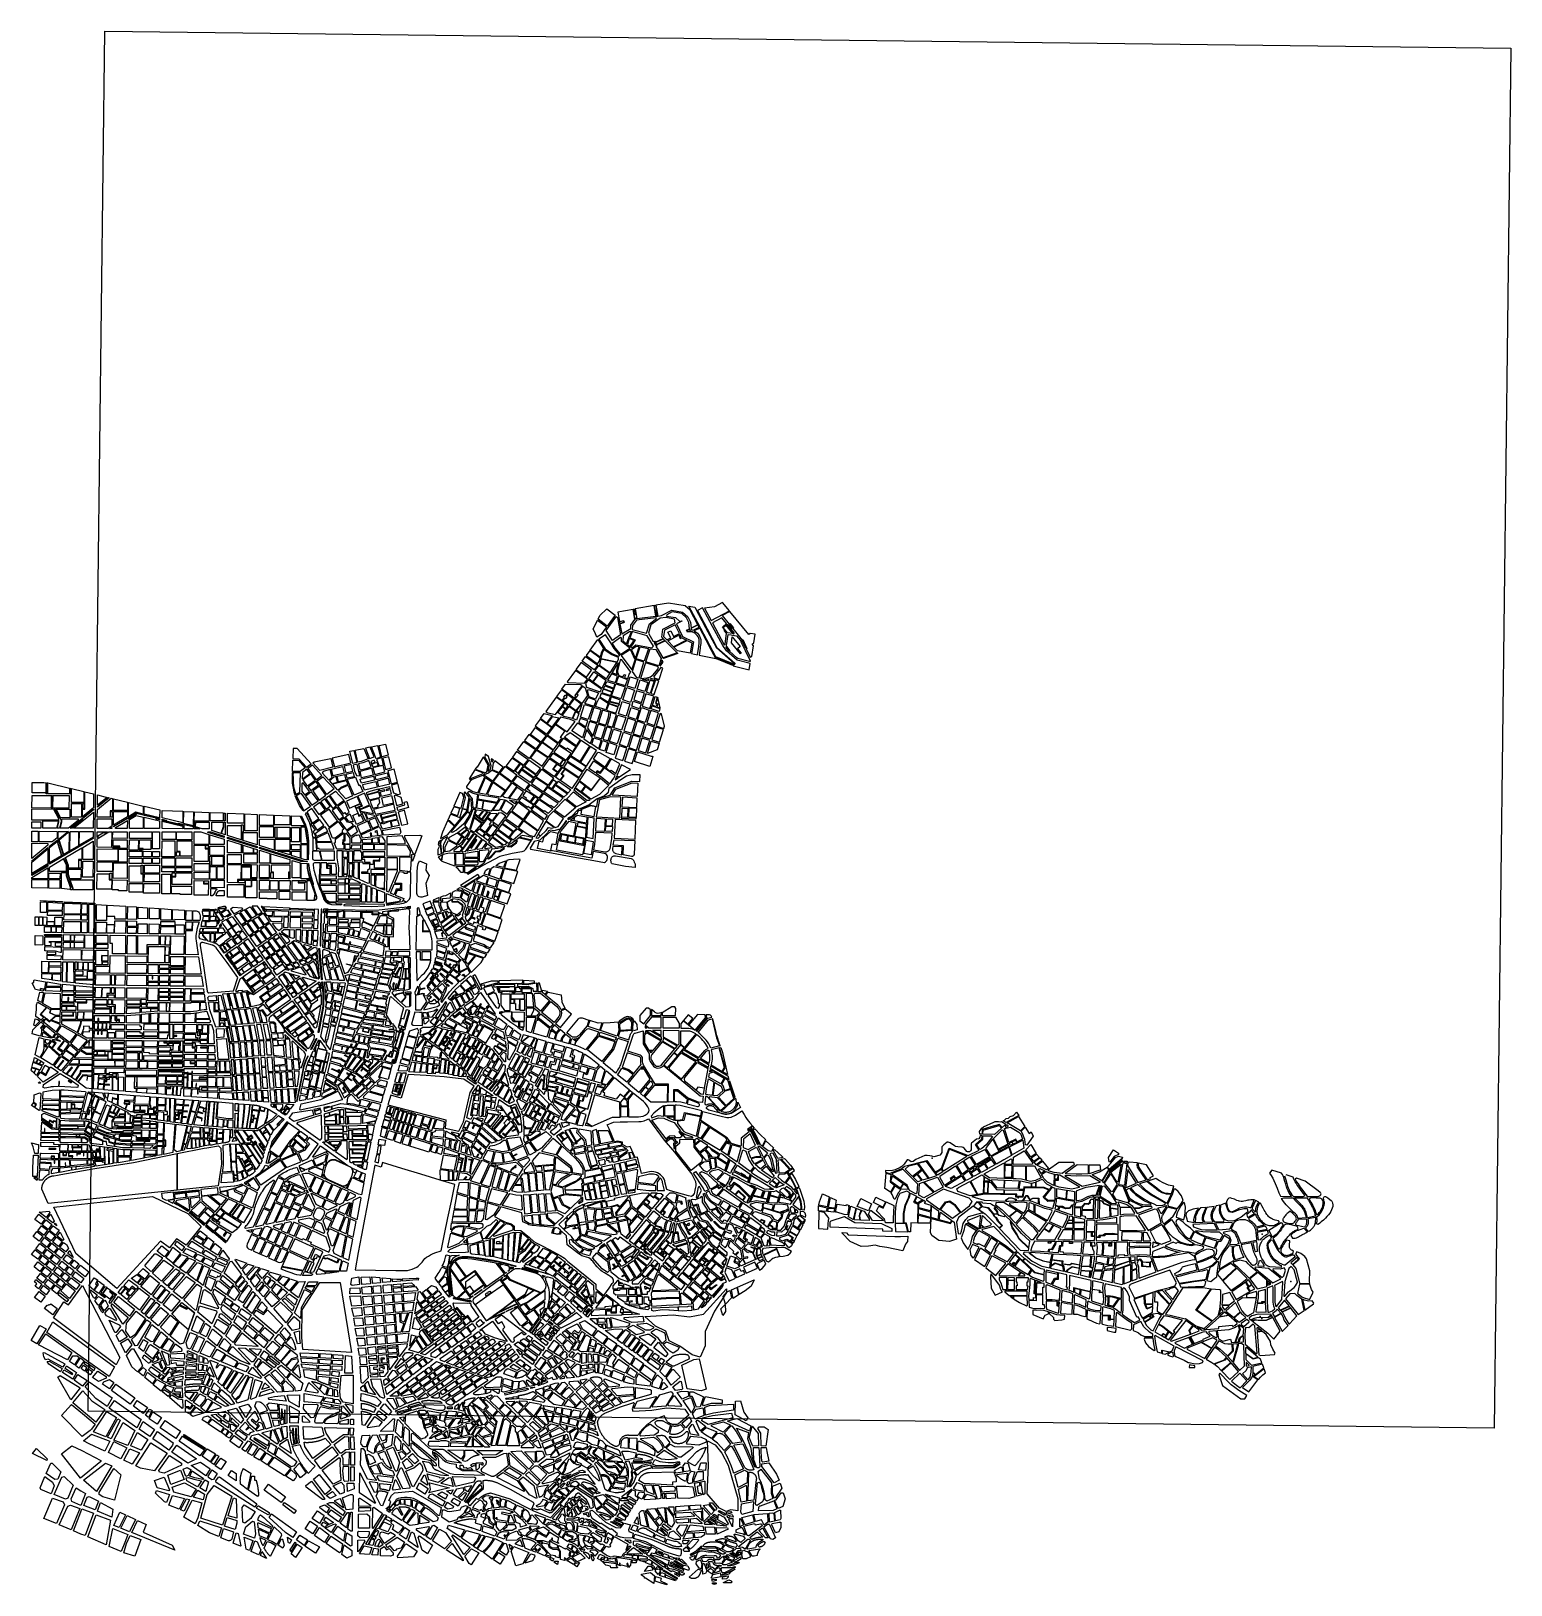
# Model space of a CAD drawing. Extents: x 407811 to 416949, y 4498993 to 4508589.
import ezdxf

# ---------------------------------------------------------------- set-up
doc = ezdxf.new("R2010")
doc.units = 0
doc.header["$LTSCALE"] = 40
doc.header["$MEASUREMENT"] = 0
doc.linetypes.add('HIDDEN', pattern=[9.525, 6.35, -3.175])
for name, color, linetype in [('Images', 253, 'CONTINUOUS'), ('ΟΙΚ. ΤΕΤΡΑΓΩΝΑ ΣΤΑΥΡΟΥΠΟΛΗ', 74, 'CONTINUOUS'), ('ΟΙΚ.ΤΕΤΡΑΓΩΝΑ ΕΥΚΑΡΠΙΑ', 80, 'CONTINUOUS'), ('ΟΙΚ.ΤΕΤΡΑΓΩΝΑ ΠΟΛΙΧΝΗ', 112, 'CONTINUOUS'), ('υπόλοιπο θεσσαλονίκης', 7, 'CONTINUOUS')]:
    doc.layers.add(name, color=color, linetype=linetype)
picture_1 = doc.add_image_def('image1.tif', size_in_pixel=(10278, 10088))

msp = doc.modelspace()

# ---------------------------------------------------------------- linework, layer by layer
at = {"layer": 'ΟΙΚ. ΤΕΤΡΑΓΩΝΑ ΣΤΑΥΡΟΥΠΟΛΗ', "color": 1}
msp.add_line((409270.3, 4502815.9), (409268.6, 4502814.7), dxfattribs=at)
at = {"layer": 'ΟΙΚ. ΤΕΤΡΑΓΩΝΑ ΣΤΑΥΡΟΥΠΟΛΗ'}
for points in [[(409429.2, 4504159.3), (409427.1, 4504096.4), (409465, 4504095), (409511, 4504043.6), (409540.3, 4504064.9), (409454.6, 4504158.6)], [(409426.8, 4504087.4), (409462.3, 4504086.1), (409504.5, 4504038.9), (409473.4, 4504016.2), (409424.5, 4504017.5)], [(409548.4, 4504056), (409520.7, 4504035.8), (409571.6, 4503966.4), (409606.8, 4503992.1)], [(409661.4, 4504097.9), (409674.2, 4504043), (409594.1, 4504023.7), (409551.4, 4504070.5), (409558.4, 4504076.8)], [(409734.7, 4504047.2), (409744.4, 4504005.9), (409675.8, 4503989.5), (409666.3, 4504030.8)], [(409773.8, 4504120.9), (409671.2, 4504099.9), (409684, 4504045.4), (409786, 4504069.9)], [(409788.3, 4504060.1), (409744.4, 4504049.6), (409754.1, 4504008.3), (409798.1, 4504018.8)], [(409424.2, 4504009.5), (409423.7, 4503996.8), (409422.9, 4503977.2), (409424, 4503943.7), (409425.4, 4503933.8), (409426.7, 4503924.3), (409434, 4503890.4), (409439.4, 4503871.8), (409444.1, 4503874.5), (409437.7, 4503891.7), (409433.9, 4503906.5), (409430.4, 4503921.2), (409429.1, 4503931.3), (409427.6, 4503942), (409427.1, 4503956.9), (409426.5, 4503976.6), (409426.4, 4503996.8), (409427.2, 4504009.4)], [(409434.2, 4504009.2), (409429.2, 4504009.3), (409428.4, 4503996.7), (409428.5, 4503976.7), (409429.1, 4503957), (409429.6, 4503942.1), (409431.1, 4503931.6), (409432.3, 4503921.5), (409435.9, 4503907), (409439.6, 4503892.3), (409445.9, 4503875.5), (409470.4, 4503888.4), (409474.2, 4504008.2)], [(409492.2, 4503946.3), (409484, 4503940.3), (409482.7, 4503896.2), (409499.9, 4503872.1), (409529.8, 4503893.8)], [(409514.2, 4504031.1), (409486.3, 4504010.8), (409485.1, 4503973.5), (409486.9, 4503971), (409533.3, 4504005)], [(409491.5, 4503964.4), (409489.2, 4503967.7), (409535.7, 4504001.8), (409565.1, 4503961.6), (409518.1, 4503927.2)], [(409569.8, 4503955.2), (409522.8, 4503920.8), (409537.9, 4503899.7), (409585.3, 4503934.1)], [(409613.6, 4503984.7), (409683, 4503908.8), (409638, 4503875.7), (409577.5, 4503958.3)], [(409658.5, 4504028.9), (409620.3, 4504019.8), (409608.1, 4504008.5), (409649.3, 4503963.5), (409669.3, 4503982.1)], [(409695.7, 4503986.1), (409679.7, 4503982.3), (409654, 4503958.3), (409673.1, 4503937.4), (409681.3, 4503945.6), (409704, 4503951.4)], [(409756.2, 4503960.5), (409766.7, 4503936.1), (409724.2, 4503917.9), (409706.1, 4503901.3), (409675.8, 4503934.4), (409683.4, 4503942.1)], [(409746.2, 4503998.2), (409754.2, 4503964.1), (409709.9, 4503952.9), (409701.6, 4503987.4)], [(409800, 4504011), (409806.2, 4503984.9), (409761.9, 4503974.8), (409755.9, 4504000.4)], [(409814.3, 4503981.6), (409835.5, 4503931.4), (409842, 4503934.2), (409859.2, 4503894), (409805.8, 4503870.9), (409765, 4503965.2), (409763.9, 4503970.1)], [(409447.1, 4503867), (409495.9, 4503772.7), (409491.2, 4503775.5), (409482.3, 4503786.8), (409477, 4503794.8), (409469.6, 4503807.7), (409460.1, 4503824.8), (409453.8, 4503838.1), (409447.3, 4503851.8), (409442.2, 4503864.2)], [(409535.9, 4503801), (409504.4, 4503777.9), (409498.3, 4503774.7), (409449.8, 4503868.5), (409477.3, 4503883)], [(409543.2, 4503891.2), (409505.7, 4503863.9), (409545.6, 4503808.1), (409582.9, 4503835.4)], [(409591.2, 4503926), (409550.5, 4503896.5), (409590.2, 4503840.8), (409631.5, 4503871)], [(409693.3, 4503805.2), (409695.1, 4503802.8), (409675.9, 4503788.7), (409630.2, 4503851.4), (409649.8, 4503865.8)], [(409690.8, 4503895.8), (409743.4, 4503838.3), (409701.5, 4503807.5), (409656.2, 4503870.5)], [(409768.3, 4503932.4), (409796.7, 4503867), (409754.3, 4503848.6), (409708.8, 4503898.4), (409726.4, 4503914.5)], [(409823.7, 4503862.3), (409759.4, 4503834.5), (409777.8, 4503791.4), (409842.3, 4503819.4)], [(409869.7, 4503882.2), (409828.3, 4503864.3), (409854.7, 4503803.2), (409836.8, 4503795.5), (409841.4, 4503784.8), (409901.8, 4503810.2)], [(409544.6, 4503788.8), (409515.6, 4503767.6), (409547.8, 4503697.1), (409588.8, 4503727)], [(409594.6, 4503825.4), (409555.9, 4503797.1), (409588.4, 4503751.7), (409627.3, 4503779.9)], [(409651.6, 4503785.1), (409599, 4503747.1), (409651.3, 4503673.9), (409703.9, 4503712.7)], [(409624.5, 4503847.3), (409601, 4503830.1), (409633.8, 4503784.6), (409657.6, 4503801.9), (409627.5, 4503843.3)], [(409699.7, 4503796.2), (409671.1, 4503775.2), (409712, 4503718.7), (409740.3, 4503739.6)], [(409724.8, 4503775), (409738.3, 4503756.2), (409748, 4503763.3), (409756.4, 4503751.6), (409775.7, 4503765.8), (409747.7, 4503831.5), (409706.2, 4503801)], [(409793.4, 4503705.5), (409771.3, 4503710.1), (409752.6, 4503736.3), (409779.7, 4503756.3), (409800.6, 4503707.3), (409797.3, 4503704.7)], [(409827.8, 4503758.6), (409835.7, 4503740.1), (409849.1, 4503745.6), (409864.8, 4503709.5), (409820.9, 4503690.2), (409797.3, 4503745.7)], [(409843.5, 4503816.6), (409848.5, 4503804.9), (409817.4, 4503791.4), (409812.4, 4503803.2)], [(409818.5, 4503788.7), (409832.8, 4503794.8), (409851.4, 4503751.3), (409836.8, 4503745.3)], [(409904.7, 4503804.9), (409843.8, 4503779.2), (409846.7, 4503772.3), (409922.5, 4503757.1), (409925.6, 4503758.1)], [(409859.4, 4503761.7), (409854.1, 4503759.4), (409874, 4503713.6), (409889, 4503720.2), (409871.7, 4503759.2)], [(409883.4, 4503756.8), (409930.4, 4503747.4), (409933.7, 4503739.9), (409892.6, 4503721.8), (409878.1, 4503754.5)], [(409594.6, 4503718.9), (409553.3, 4503688.7), (409577.8, 4503654.4), (409619.1, 4503684.5)], [(409576.2, 4503615), (409564.5, 4503634.8), (409623.8, 4503677.9), (409636.3, 4503660.5), (409641.9, 4503645.5)], [(409708, 4503707.1), (409741.7, 4503660.5), (409732.6, 4503652.8), (409732.4, 4503637.2), (409689.8, 4503605.7), (409672.6, 4503605.9), (409650.7, 4503664.7)], [(409746.2, 4503731.5), (409717.8, 4503710.6), (409758.9, 4503653.9), (409802.2, 4503685.4), (409792.7, 4503698.5), (409765.8, 4503704.2)], [(409808.5, 4503681.3), (409810.9, 4503683.1), (409827.2, 4503644.9), (409786.8, 4503615.3), (409763, 4503648.2)], [(409909.6, 4503665.5), (409889.7, 4503710.7), (409824.5, 4503681.9), (409845.8, 4503632), (409911.3, 4503661.8)], [(409961.4, 4503676.5), (409972.4, 4503651.8), (409979.8, 4503623.4), (409954.5, 4503620), (409948.8, 4503652.6), (409934.4, 4503645.8), (409935.9, 4503642.7), (409946.3, 4503644.1), (409950.6, 4503619.5), (409915.4, 4503614.7), (409912.4, 4503636.5), (409905.5, 4503635.5), (409908.7, 4503611.7), (409856.9, 4503605.9), (409848.7, 4503625.2)], [(409957.2, 4503686), (409936.9, 4503731.5), (409897, 4503713.9), (409918.6, 4503665.1), (409958.4, 4503683.3)], [(409550.4, 4503604.6), (409550.9, 4503530.1), (409576.6, 4503529.9), (409570, 4503603.9)], [(409575.1, 4503581.3), (409666.5, 4503579.6), (409678.9, 4503546.2), (409678.7, 4503536), (409590, 4503536.9), (409589.5, 4503541.9), (409578.5, 4503542)], [(409644, 4503639.8), (409665.3, 4503582.6), (409577.8, 4503584.3), (409575.7, 4503608.2)], [(409742.9, 4503638), (409742.5, 4503593.8), (409735.8, 4503594), (409734.8, 4503567.4), (409742.2, 4503567.3), (409742, 4503536.8), (409698.4, 4503536.9), (409683.6, 4503576.5), (409690.2, 4503578.7), (409690.4, 4503599.2)], [(409776.9, 4503569.7), (409780.9, 4503569.7), (409781.3, 4503605.8), (409759.3, 4503636.2), (409748.8, 4503628.5), (409748.4, 4503587.6), (409741.5, 4503587.8), (409741, 4503573.3), (409748.3, 4503573.2), (409748, 4503536.8), (409780.6, 4503536.7), (409780.9, 4503565.7), (409757.9, 4503565.9), (409757.9, 4503569.9)], [(409790.9, 4503564.7), (409846.2, 4503564.2), (409845.9, 4503537.2), (409790.6, 4503537.3)], [(409834.8, 4503627.1), (409846.5, 4503599.7), (409846.2, 4503574.2), (409843.2, 4503574.2), (409791, 4503574.7), (409791.4, 4503608.7), (409816, 4503626.7), (409820.2, 4503620.9)], [(409858.2, 4503567.9), (409925.4, 4503567.2), (409924.8, 4503532.8), (409857.9, 4503533.6)], [(409912.7, 4503602), (409912.4, 4503574.4), (409858.3, 4503574.9), (409858.4, 4503596)], [(409951, 4503609.5), (409953.9, 4503587), (409953.8, 4503573.9), (409919.4, 4503574.3), (409919.7, 4503605.2)], [(409932.4, 4503567.2), (409996.4, 4503566.5), (409996.2, 4503531.9), (409931.8, 4503532.7)], [(409981.7, 4503613.6), (409957.6, 4503610.3), (409960.6, 4503587.4), (409960.5, 4503573.8), (409997.5, 4503573.4), (409997.6, 4503588.1)], [(409595.6, 4503526.9), (409683.4, 4503525.9), (409682.9, 4503466.2), (409608.9, 4503467)], [(409735, 4503523.8), (409735, 4503526.8), (409698.4, 4503526.9), (409698.6, 4503484.2), (409708.8, 4503421.3), (409708.3, 4503367.9), (409733.3, 4503367.7)], [(409738.5, 4503526.8), (409763.3, 4503526.8), (409764, 4503485.1), (409738.1, 4503485)], [(409764.1, 4503478.1), (409741.5, 4503478), (409740.4, 4503385.1), (409765.2, 4503384.8)], [(409774, 4503456.6), (409772.8, 4503526.7), (409795.8, 4503526.7), (409795.2, 4503453.6), (409774, 4503453.6)], [(409805.5, 4503529.2), (409845.8, 4503529.2), (409845.8, 4503521.7), (409851.3, 4503521.6), (409851, 4503467.7), (409804.9, 4503467.9)], [(409874.5, 4503454.4), (409871.5, 4503454.4), (409871.5, 4503473.6), (409857, 4503473.6), (409857.1, 4503488.7), (409961.7, 4503487.9), (409961.4, 4503467.2), (409923.5, 4503467.5), (409923.3, 4503442.7), (409905.2, 4503442.9), (409905.3, 4503454.2)], [(409860.3, 4503521.5), (409860.2, 4503495.7), (409995.9, 4503494.7), (409996.1, 4503519.9)], [(409964.7, 4503487.9), (409995.8, 4503487.7), (409995.2, 4503420), (409931, 4503419.9), (409931.5, 4503464.4), (409964.4, 4503464.1)], [(409690.6, 4503351.2), (409595.4, 4503352.2), (409595.5, 4503374.5), (409695.8, 4503373.2), (409695.6, 4503351.1)], [(409604.1, 4503381.9), (409658, 4503381.2), (409658.3, 4503416.8), (409636.8, 4503417), (409637.2, 4503451.8), (409599.9, 4503452.1), (409599.1, 4503381.9)], [(409640, 4503432.4), (409639.8, 4503420), (409660, 4503419.8), (409660.1, 4503432.3)], [(409668.7, 4503381), (409665.7, 4503381.1), (409666.1, 4503437.3), (409645.1, 4503437.4), (409645.2, 4503451.7), (409690.7, 4503451.2), (409695.8, 4503420.3), (409695.4, 4503380.7)], [(409740.4, 4503381.6), (409740.2, 4503367.6), (409759.2, 4503367.3), (409765.1, 4503381.3)], [(409773.1, 4503375.8), (409769.4, 4503367), (409794.2, 4503366.7)], [(409774.1, 4503447.6), (409775.3, 4503377), (409791.8, 4503369.9), (409796.4, 4503369.9), (409797.1, 4503447.6)], [(409805.2, 4503459.9), (409831.3, 4503459.8), (409830.5, 4503355.3), (409825, 4503354.7), (409804.3, 4503363.3)], [(409838.3, 4503353.4), (409839.1, 4503459.7), (409859.5, 4503459.7), (409859.4, 4503449.6), (409900.3, 4503449.2), (409899.9, 4503415.8), (409887.6, 4503404.5), (409887.6, 4503395.7), (409850.6, 4503396), (409850.6, 4503388.5), (409899.6, 4503388.1), (409898.9, 4503326.8), (409893.4, 4503326.1), (409838.3, 4503349.1)], [(409909, 4503376.9), (409908.3, 4503319.9), (409927.5, 4503311.9), (409934, 4503312.2), (409934.5, 4503376.7)], [(409995, 4503390.1), (409995.2, 4503412), (409909.4, 4503412), (409909.1, 4503386.9), (409995, 4503386.1)], [(409939.5, 4503376.7), (409938.9, 4503307), (409964.4, 4503296.6), (409964.4, 4503296.6), (409994.2, 4503296.4), (409994.9, 4503376.1)], [(410007.1, 4503409.3), (410006.1, 4503278.4), (410006.1, 4503278.4), (410019.9, 4503272.7), (410073.8, 4503402.6), (410073.8, 4503408.7)], [(409594.7, 4503315.7), (409695.3, 4503313.2), (409694.9, 4503275.2), (409608.5, 4503276.5)], [(409595.3, 4503344.2), (409595.2, 4503323.2), (409663.5, 4503321.5), (409663.8, 4503343.5)], [(409666.8, 4503343.5), (409695.6, 4503343.1), (409695.3, 4503320.7), (409666.5, 4503321.4)], [(409707.3, 4503318.2), (409748, 4503317.9), (409747.5, 4503263), (409706.8, 4503263.3)], [(409748.3, 4503350), (409748.1, 4503326.9), (409707.4, 4503327.2), (409707.6, 4503354.5), (409748.3, 4503354)], [(409751, 4503322.4), (409771.1, 4503322.2), (409770.6, 4503262.9), (409750.5, 4503263)], [(409751.3, 4503353.9), (409751.1, 4503326.9), (409773.2, 4503326.7), (409773.4, 4503353.7)], [(409777.8, 4503290.5), (409777.6, 4503262.6), (409843.2, 4503262.1), (409843.4, 4503289.8)], [(409778.1, 4503317.7), (409843.6, 4503317.2), (409843.4, 4503296.8), (409777.9, 4503297.5)], [(409839.7, 4503326.2), (409778.2, 4503326.7), (409778.4, 4503353.6), (409791.5, 4503353.5), (409843.7, 4503331.6), (409843.7, 4503326.2)], [(409877.7, 4503305.5), (409876.7, 4503209.4), (409852.4, 4503209.5), (409853.4, 4503323.6), (409862.6, 4503323.8), (409877.8, 4503317.5)], [(409892.2, 4503311.3), (409909.3, 4503304), (409908.3, 4503209.1), (409884.7, 4503209.3), (409885.7, 4503311.1)], [(409920.9, 4503299.3), (409943.2, 4503290.1), (409942.5, 4503208.8), (409915.3, 4503209), (409916.3, 4503299.2)], [(409957.6, 4503284.2), (409993.5, 4503269.5), (409993, 4503216.5), (409985, 4503208.6), (409950, 4503208.8), (409950.6, 4503284.1)], [(409969.4, 4503294.5), (409994.2, 4503294.4), (409994.1, 4503284.3)], [(410052.9, 4503321), (410091.5, 4503320.7), (410091, 4503289.2), (410066, 4503289.4), (410052.5, 4503256), (410029.9, 4503265.4)], [(408965.1, 4503174), (409018.7, 4503171.9), (409011.4, 4503182.2), (408999.9, 4503182.9)], [(409059.7, 4503177.1), (409043.1, 4503166.6), (409063.9, 4503137.3), (409118.9, 4503167), (409115.5, 4503173.1)], [(409164.6, 4503181.9), (409202.9, 4503128.1), (409176.2, 4503111.2), (409137, 4503166.6)], [(409175.8, 4503185.9), (409175.5, 4503180.3), (409209.7, 4503132.4), (409235.3, 4503148.6), (409209.8, 4503184.4)], [(409232.6, 4503182.9), (409241.9, 4503169.7), (409240.8, 4503164.4), (409247.8, 4503154.6), (409254.5, 4503159), (409237.7, 4503182.6)], [(409620.6, 4503266.3), (409694.8, 4503265.2), (409694.3, 4503210.6), (409650.1, 4503211), (409635.6, 4503222.1)], [(409706.4, 4503223.5), (409842.8, 4503222.2), (409842.7, 4503209.6), (409706.3, 4503210.6)], [(409706.7, 4503254.3), (409770.5, 4503253.9), (409770.3, 4503228.6), (409706.5, 4503229.2)], [(409754.6, 4503198.3), (409742.6, 4503192.8), (409742.5, 4503189.8), (409841.6, 4503185.3), (409914.2, 4503183.6), (409992.8, 4503186.3), (409992.9, 4503196.5), (409873.7, 4503197.4)], [(409777.5, 4503253.8), (409843.1, 4503253.3), (409842.9, 4503227.9), (409777.3, 4503228.5)], [(410106.9, 4503220.1), (410102.9, 4503211), (410005.9, 4503196.1), (410005.8, 4503192), (410060.9, 4503199.7), (410076.2, 4503196.8), (410110.2, 4503203.1), (410126.5, 4503210.9)], [(410006.4, 4503264.2), (410093.1, 4503228.6), (410086.6, 4503213.6), (410005.9, 4503201.1)], [(410151.3, 4503185.2), (410152.3, 4503184.4), (410151.7, 4503170.6), (410148.5, 4503170), (410144.7, 4503177.8), (410137.9, 4503180.1), (410138.2, 4503183)], [(408868.2, 4503093.8), (408886.7, 4503093.4), (408886.6, 4503059.6), (408860.5, 4503059.9)], [(408874.2, 4503121.7), (408869.2, 4503097.8), (408910.2, 4503097), (408910.5, 4503121)], [(408870.3, 4503156.2), (408910.9, 4503156.1), (408910.5, 4503125), (408873.9, 4503125.7), (408870.2, 4503150.3)], [(408912.8, 4503092.9), (408912.7, 4503087.5), (408890.7, 4503087.6), (408890.6, 4503059.5), (408953.6, 4503059.1), (408959.6, 4503067), (408959.7, 4503092.1)], [(408925.7, 4503121.4), (408914.4, 4503112.4), (408914.2, 4503096.9), (408950.6, 4503096.2), (408951, 4503120.9)], [(408914.9, 4503156.1), (408914.5, 4503124.9), (408939.9, 4503124.4), (408940.8, 4503156)], [(408915, 4503166.1), (408941.1, 4503165), (408941, 4503160), (408914.9, 4503160.1)], [(408960.4, 4503159), (408952.8, 4503164.5), (408945.1, 4503164.8), (408944.7, 4503144), (408966.5, 4503152.4)], [(408969.9, 4503147.3), (408999.7, 4503104.2), (408981.4, 4503094.9), (408949, 4503140.5)], [(408955, 4503120.8), (408957.5, 4503120.8), (408973.1, 4503096.5), (408954.6, 4503096.9)], [(408963.7, 4503092.9), (408963.6, 4503073.9), (408964.3, 4503073.3), (408975.3, 4503086.4), (408970.6, 4503092.8)], [(408967.2, 4503169.9), (409011.6, 4503168.1), (409012.8, 4503167.3), (408983, 4503146.1), (408966.8, 4503169)], [(409017.6, 4503102.1), (408987.2, 4503086.7), (409023.3, 4503035.9), (409051.1, 4503055.6)], [(409024.3, 4503103.2), (409021, 4503100.8), (409049, 4503061.9), (409052.3, 4503064.2)], [(409041.8, 4503135.2), (409021.3, 4503120.8), (409021.9, 4503120), (409044.1, 4503131.9)], [(409053.7, 4503121.6), (409084, 4503078.8), (409057.7, 4503060.2), (409024.7, 4503106)], [(409094.6, 4503143.6), (409135.7, 4503085.6), (409110.2, 4503069.5), (409068, 4503129.1)], [(409129.9, 4503162.7), (409101.7, 4503147.4), (409142.4, 4503089.9), (409169.4, 4503107)], [(409134.5, 4503083.7), (409110.7, 4503068.7), (409115, 4503061.9), (409139.2, 4503077.2)], [(409137.3, 4503164.4), (409134.1, 4503162.1), (409171, 4503110), (409174.2, 4503112.3)], [(409175.2, 4503098.8), (409148.2, 4503081.7), (409189.6, 4503023.3), (409215.6, 4503041.8)], [(409181.5, 4503100.3), (409211.6, 4503057.9), (409209.1, 4503056.1), (409179.1, 4503098.6)], [(409208.7, 4503119.9), (409248, 4503064.7), (409222.1, 4503046.4), (409182, 4503103.1)], [(409243.7, 4503142.1), (409281.7, 4503088.7), (409254.5, 4503069.4), (409215.5, 4503124.2)], [(409236.1, 4503146.7), (409218.7, 4503135.8), (409220.9, 4503132.4), (409238.3, 4503143.4)], [(409265.3, 4503156.5), (409300.9, 4503155.6), (409300, 4503125.2), (409268.6, 4503126), (409252.8, 4503148.3)], [(409283.4, 4503080.1), (409325.7, 4503021.5), (409301.1, 4503003.8), (409259.1, 4503062.9)], [(409281.2, 4503085.9), (409264.1, 4503073.7), (409266.4, 4503070.5), (409283.5, 4503082.6)], [(409280, 4503119.2), (409275.4, 4503116.6), (409292, 4503093.1), (409360.3, 4503090.9), (409361, 4503117.1)], [(409306.6, 4503082.6), (409360, 4503080.9), (409359.1, 4503046.7), (409341.7, 4503033), (409327.9, 4503042.4), (409302.2, 4503077.9)], [(409310.9, 4503155.4), (409310, 4503125.4), (409401.2, 4503123), (409402.1, 4503152.9)], [(409371.5, 4503116.8), (409369.8, 4503053.9), (409399.3, 4503053), (409401.1, 4503116)], [(409411.1, 4503116.1), (409409.6, 4503052.7), (409476.3, 4503050.5), (409477.3, 4503114.3)], [(409412.1, 4503152.6), (409477.9, 4503150.8), (409477.4, 4503121.8), (409411.3, 4503123.6)], [(409487.3, 4503114), (409547.5, 4503112.3), (409546.5, 4503086.8), (409486.9, 4503088.3)], [(409548.3, 4503148.5), (409547.9, 4503122.3), (409487.4, 4503124), (409487.9, 4503150.5)], [(409556.9, 4503098), (409555, 4503048), (409582.2, 4503047.1), (409584.2, 4503097.1)], [(409559.9, 4503166.4), (409557.5, 4503104.4), (409584.5, 4503103.6), (409586.9, 4503165.5)], [(409602.4, 4503167.4), (409598.9, 4503053.6), (409595.5, 4502939.9), (409599.5, 4502939.8), (409602.9, 4503053.5), (409606.4, 4503167.3)], [(409640.6, 4503149.9), (409699.7, 4503149.2), (409699.1, 4503119.9), (409639.4, 4503119.6)], [(409696, 4503111.4), (409654.6, 4503111.2), (409652.5, 4503074.2), (409698.1, 4503073), (409699, 4503111.4)], [(409708.7, 4503149.1), (409705.7, 4503149.1), (409705, 4503114.1), (409741, 4503113.6), (409741.8, 4503153.9), (409732.1, 4503154.3), (409712.7, 4503149)], [(409708.5, 4503080.6), (409708.6, 4503083.6), (409769.6, 4503082.8), (409768.5, 4503054.8), (409708, 4503055.4)], [(409708.9, 4503102.1), (409708.7, 4503088.6), (409769.8, 4503087.8), (409770.3, 4503101.2)], [(409746.8, 4503154), (409746, 4503113.6), (409847.8, 4503112.1), (409848.2, 4503149.7)], [(409779, 4503079.7), (409778, 4503054.7), (409840.5, 4503054), (409842.4, 4503061.4), (409842.6, 4503082), (409779.1, 4503082.7)], [(409788.1, 4503101), (409787.6, 4503087.6), (409842.6, 4503087), (409842.7, 4503100.2)], [(409856.3, 4503055.9), (409867.8, 4503054.4), (409910.7, 4503034.6), (409922.7, 4503059.2), (409860.2, 4503088), (409853.5, 4503074.7), (409853.3, 4503056.3)], [(409854.1, 4503145.8), (409853.8, 4503112), (409862.8, 4503111.9), (409862.6, 4503092.9), (409927.9, 4503062.8), (409957.6, 4503130.3), (409917.6, 4503131.4), (409918.1, 4503145.1)], [(409968.6, 4503127.9), (410007.6, 4503126.7), (410006, 4503073.7), (409952.1, 4503074.3), (409947.5, 4503080)], [(410010.3, 4503117), (410040.3, 4503102), (410039.5, 4503073.2), (410009, 4503073.7)], [(410140.9, 4503171.8), (410147.3, 4503158.5), (410142.9, 4503043.2), (410146.8, 4503032.1), (410149.2, 4502916.5), (410024.3, 4502918.4), (410024.8, 4502997.2), (410048.2, 4502996.8), (410051.6, 4503109.8), (410020.9, 4503125.1), (410021.1, 4503151.7), (410050.8, 4503155.9), (410080.8, 4503155.7), (410080.9, 4503161.6)], [(408851.1, 4503018.5), (408869.7, 4503018.3), (408869.5, 4503004.5), (408892.1, 4502976.5), (408890.5, 4502972.8), (408855.3, 4502982.8), (408850, 4502994.3)], [(408858, 4503049.9), (408870, 4503049.8), (408869.7, 4503024.3), (408851.7, 4503024.5)], [(408874.7, 4503018.8), (408915.2, 4503018.3), (408914.5, 4502966), (408904.7, 4502968.8), (408874.5, 4503006.3)], [(408875, 4503049.8), (408963, 4503049.2), (408962.2, 4503023.8), (408874.7, 4503024.8)], [(408921.2, 4503018.3), (408942.2, 4503018), (408941.5, 4502966.9), (408932.9, 4502960.8), (408916.5, 4502965.5), (408916.6, 4502974.8), (408920.6, 4502974.8)], [(409042.2, 4502992), (409005.4, 4502964.7), (409007.2, 4502962.3), (408973, 4502938), (408964.9, 4502945.7), (408958.5, 4502950.1), (408947, 4502956), (408943.2, 4502957.5), (408941.2, 4502957.7), (408940.1, 4502959.4), (408957.5, 4502971.7), (408954.5, 4502975.7), (409013.1, 4503019.2), (409011.2, 4503021.9), (409017.7, 4503026.5)], [(408948.2, 4503018), (408947.7, 4502979.4), (408952.7, 4502978.2), (408996.1, 4503010.3), (408991.8, 4503017.5)], [(408968, 4503049.3), (408967.2, 4503023.8), (409001.1, 4503023.4), (409010.4, 4503030), (408996.9, 4503049)], [(408982.5, 4503076.3), (408974.9, 4503066.2), (408974.8, 4503059.2), (408978.8, 4503059.1), (408989.5, 4503066.6)], [(409048, 4502983.9), (409075.2, 4502945.6), (409047, 4502925.6), (409019.7, 4502963.8)], [(409050.9, 4503052.9), (409024.5, 4503034.2), (409053.6, 4502993.3), (409080.3, 4503012.3)], [(409085.1, 4503077.2), (409114.2, 4503036.1), (409099.1, 4503025.4), (409095.8, 4503030.1), (409078.7, 4503017.9), (409052.5, 4503054.1)], [(409083.4, 4503009.6), (409055.9, 4502990.1), (409063.8, 4502978.9), (409091.3, 4502998.4)], [(409092.7, 4502998.1), (409064.4, 4502978.1), (409084, 4502950.6), (409112.2, 4502970.6)], [(409116.6, 4503032.9), (409144.5, 4502993.5), (409118.7, 4502975.2), (409093.3, 4503011.1), (409104.7, 4503019.2), (409102.3, 4503022.7)], [(409141.5, 4503077.5), (409183.1, 4503018.7), (409158.5, 4503001.3), (409116, 4503061.4)], [(409173.6, 4503009.5), (409175.3, 4503007), (409161.4, 4502997.2), (409159.7, 4502999.6)], [(409187.7, 4503012.2), (409229.3, 4502953.3), (409204.8, 4502936), (409163.2, 4502994.7)], [(409220.2, 4503035.3), (409261.8, 4502976.6), (409235.9, 4502957.9), (409194.2, 4503016.8)], [(409199.6, 4503005.7), (409196.3, 4503003.4), (409231, 4502954.4), (409234.3, 4502956.8)], [(409294.7, 4502999.1), (409252.6, 4503058.2), (409226.8, 4503039.9), (409268.9, 4502980.5)], [(409265.5, 4503052.1), (409300.3, 4503003.2), (409297.1, 4503000.9), (409262.3, 4503049.8)], [(409301.6, 4502989.4), (409275.8, 4502970.7), (409322.3, 4502905.1), (409348.4, 4502923.7)], [(409332.6, 4503011.7), (409308.1, 4502994), (409319.6, 4502977.8), (409344.2, 4502995.4)], [(409345.4, 4502993.8), (409379.5, 4502945.8), (409354.9, 4502928.3), (409320.8, 4502976.2)], [(409345.4, 4503019.6), (409353.1, 4503014), (409348.2, 4503010.5), (409343, 4503017.9)], [(409360.9, 4503011.7), (409352.2, 4503004.8), (409388.1, 4502954.4), (409409.6, 4502969.7), (409399.9, 4502985.3)], [(409376.8, 4503041.7), (409404.9, 4503040.8), (409404.2, 4503003.5), (409400.6, 4502996.2), (409361.7, 4503022.5), (409356.4, 4503029.3), (409372.3, 4503041.9)], [(409408.9, 4503040.7), (409436.2, 4503039.8), (409435.4, 4502988.8), (409429.7, 4502984.9), (409408, 4502992.7)], [(409446.3, 4503039.5), (409445.3, 4502978.3), (409475.3, 4502967), (409477, 4503038.5)], [(409487, 4503038.2), (409511.2, 4503037.4), (409509.1, 4502955.4), (409485.2, 4502963.5)], [(409486.8, 4503078.3), (409546.1, 4503076.8), (409545, 4503048.3), (409486.3, 4503050.2)], [(409521.2, 4503037.1), (409544.8, 4503036.3), (409541.3, 4502947.3), (409519.1, 4502953.2)], [(409554.8, 4503036), (409581.8, 4503035.1), (409579.3, 4502972.5), (409552.3, 4502972.5)], [(409614.1, 4503024.5), (409628.3, 4503024), (409625.5, 4502974.2), (409612.6, 4502975)], [(409630.1, 4503020.2), (409652.4, 4503019.4), (409648.8, 4502972.5), (409627.5, 4502974)], [(409642.5, 4503065.4), (409697.9, 4503064), (409697.2, 4503027.5), (409640.8, 4503029.4)], [(409664.4, 4503019.1), (409697, 4503018), (409696, 4502969.3), (409660.8, 4502971.7)], [(409706.7, 4502996.2), (409706, 4502965.1), (409735.5, 4502958.5), (409743.1, 4502987.8)], [(409709, 4503013.3), (409747.4, 4503004.3), (409743.8, 4502990.7), (409706.8, 4502999.2), (409707, 4503011.8)], [(409707.8, 4503046.4), (409707.3, 4503023), (409765.6, 4503009.2), (409774.6, 4503043.8), (409773.1, 4503045.8)], [(409772.1, 4502950.2), (409742.1, 4502957), (409754, 4503002.7), (409880.5, 4502973), (409859.7, 4502930.5), (409781.8, 4502948.1), (409785.6, 4502963.5), (409778.8, 4502965.1), (409775, 4502949.6)], [(409802.9, 4503040), (409793.9, 4503002.5), (409772.4, 4503007.6), (409782.4, 4503045.6), (409801.2, 4503045.4), (409803.5, 4503042.5)], [(409844.6, 4503042.4), (409832.5, 4502993.5), (409884.5, 4502981.3), (409905.4, 4503023.8), (409864.5, 4503042.8), (409845.4, 4503045.3)], [(409921.7, 4503028.7), (409901.5, 4502987.4), (409918.1, 4502978.6), (409926.8, 4502977.9), (409947, 4503017.3)], [(409941.6, 4503066.5), (409986.3, 4503065.9), (409984.7, 4503012.4), (409928.9, 4503037.5)], [(409952.4, 4503014.8), (409990.2, 4502997.7), (410014.8, 4502997.3), (410014.4, 4502934.5), (410000.3, 4502934.8), (409999.5, 4502947.2), (409984.1, 4502954), (409990.5, 4502981.5), (409985.5, 4502982.3), (409979.4, 4502956), (409958, 4502965.5), (409966.3, 4502992.1), (409961.7, 4502993.8), (409951.2, 4502968.5), (409932.9, 4502976.5)], [(409988.7, 4503045.9), (409987.6, 4503011), (409992.7, 4503008.7), (410004.1, 4503008.6), (410005.8, 4503065.7), (409989.3, 4503065.9)], [(410008.7, 4503065.6), (410039.2, 4503065.2), (410037.5, 4503008), (410007.1, 4503008.5)], [(408978.1, 4502934.3), (409005.4, 4502896.1), (409003.8, 4502894.9), (408976.4, 4502933.1)], [(408993.9, 4502945.6), (409003.6, 4502931.8), (409000.3, 4502929.5), (409008.9, 4502917.2), (409012.2, 4502919.5), (409020.9, 4502907.1), (409007.1, 4502897.2), (408979.7, 4502935.5)], [(409010.7, 4502957.4), (409026.4, 4502935.5), (409028.9, 4502937.2), (409040.5, 4502921), (409021.7, 4502907.6), (409013, 4502920), (409016.3, 4502922.3), (409007.7, 4502934.6), (409004.4, 4502932.3), (408994.8, 4502946.1)], [(409017.1, 4502888.4), (409033.8, 4502864.9), (409027.7, 4502860.6), (409011, 4502884.1)], [(409037.8, 4502867.6), (409053.3, 4502878.5), (409036.5, 4502902.2), (409019.4, 4502890.1), (409036.1, 4502866.5)], [(409033.7, 4502940.7), (409029.7, 4502937.8), (409041.3, 4502921.5), (409045.4, 4502924.4)], [(409082.8, 4502935), (409038.2, 4502903.4), (409056.1, 4502878), (409101, 4502909.4)], [(409105.6, 4502902.9), (409059.3, 4502870.5), (409060.2, 4502869.3), (409042.8, 4502857.1), (409061, 4502831.6), (409124.4, 4502876.5)], [(409119.1, 4502960.8), (409160.5, 4502902.1), (409132.5, 4502882.3), (409090.9, 4502940.8)], [(409151.4, 4502983.7), (409125.6, 4502965.4), (409167.1, 4502906.7), (409192.9, 4502925.1)], [(409146.2, 4502890.7), (409149.6, 4502885.8), (409136.6, 4502876.6), (409133.1, 4502881.4)], [(409165.1, 4502895.6), (409137.2, 4502875.7), (409166.9, 4502833.9), (409195.1, 4502853.2)], [(409194.1, 4502923.4), (409168.2, 4502905.1), (409170.5, 4502901.8), (409196.4, 4502920.2)], [(409197.5, 4502918.5), (409224.1, 4502881.1), (409198.3, 4502862.6), (409171.7, 4502900.2)], [(409236.8, 4502942.7), (409212.3, 4502925.3), (409230.9, 4502899.2), (409255.4, 4502916.5)], [(409256.6, 4502914.9), (409283, 4502877.6), (409258.5, 4502860.1), (409232, 4502897.6)], [(409268.7, 4502966.9), (409288.4, 4502939.1), (409262.3, 4502920.7), (409242.6, 4502948.4)], [(409289.5, 4502937.5), (409263.4, 4502919), (409289.7, 4502881.9), (409315.8, 4502900.5)], [(409320.4, 4502893.9), (409354, 4502846.5), (409327.8, 4502828.2), (409294.3, 4502875.4)], [(409353, 4502917.1), (409373.2, 4502888.8), (409347.1, 4502870.2), (409326.9, 4502898.6)], [(409380.6, 4502944.1), (409356.1, 4502926.7), (409358.4, 4502923.4), (409382.9, 4502940.9)], [(409383.8, 4502939.1), (409359.5, 4502921.8), (409421.4, 4502834.8), (409443.2, 4502842.2), (409449.3, 4502846.9)], [(409419.2, 4502961.8), (409490.2, 4502861.9), (409482.6, 4502856.1), (409462.6, 4502849), (409394.8, 4502944.4)], [(409422.5, 4502964.1), (409420.1, 4502962.4), (409431.6, 4502946.1), (409434.1, 4502947.8)], [(409436.1, 4502973.7), (409437.3, 4502972.1), (409427, 4502964.7), (409425.8, 4502966.3)], [(409438.4, 4502970.4), (409428.2, 4502963.1), (409501.2, 4502860.4), (409528.7, 4502879.8), (409475.8, 4502955.5)], [(409499.2, 4502948.2), (409542.3, 4502937.1), (409544.6, 4502933.8), (409515.2, 4502913), (409493.4, 4502944.2)], [(409559.3, 4502931.9), (409575.6, 4502928.4), (409577.8, 4502903.1), (409557.7, 4502888.9), (409556.5, 4502890.5), (409539.4, 4502878.4), (409520.9, 4502904.8)], [(409565.5, 4502889.2), (409543.4, 4502872.7), (409557.5, 4502852.5), (409580.1, 4502868.1)], [(409552.1, 4502967.5), (409551.2, 4502945), (409578, 4502939.8), (409579.1, 4502967.5)], [(409578.2, 4502898.6), (409567.9, 4502891), (409580.3, 4502873)], [(409621.1, 4502916.3), (409619.8, 4502916.3), (409618.7, 4502916.1), (409617.6, 4502915.8), (409616.2, 4502915.2), (409615.2, 4502914.7), (409614.2, 4502914), (409613.1, 4502912.9), (409612.7, 4502912.5), (409611.8, 4502911.3), (409611.4, 4502910.5), (409611, 4502909.7), (409610.6, 4502908.6), (409610.3, 4502907.1), (409610.2, 4502905.8), (409609.7, 4502866.4), (409627.5, 4502872.6), (409625.3, 4502879.2), (409658.4, 4502890.6), (409653.1, 4502905.8), (409624.3, 4502915.7), (409623.6, 4502916), (409622.2, 4502916.2)], [(409612.4, 4502968.5), (409611.3, 4502931.4), (409622.9, 4502928.4), (409625.1, 4502967.7)], [(409627.1, 4502967.5), (409624.9, 4502927.9), (409647.3, 4502922.2), (409650.4, 4502965.9)], [(409657.6, 4502919.5), (409688.3, 4502911.7), (409695.4, 4502941.8), (409695.8, 4502962.8), (409658.1, 4502965.4), (409654.7, 4502920.3)], [(409666.9, 4502901.1), (409691.7, 4502892.6), (409715.7, 4502821.8), (409692.2, 4502813.7), (409679.7, 4502850.1), (409677.8, 4502849.5), (409660.7, 4502899.1)], [(409706, 4502919.3), (409715.7, 4502917.1), (409708.9, 4502887.9), (409706.8, 4502888.4), (409702.1, 4502902.5)], [(409708.3, 4502927.8), (409768.4, 4502914.2), (409775.3, 4502942.4), (409710.8, 4502956.9), (409705.8, 4502953), (409705.3, 4502928.5)], [(409800.5, 4502835), (409810.5, 4502880.9), (409829.1, 4502876.3), (409833.3, 4502883.3), (409834.3, 4502890.4), (409717.7, 4502916.6), (409709.3, 4502881), (409746.9, 4502769.7), (409768.6, 4502776.7), (409793.3, 4502817.5), (409757.9, 4502826.2), (409758.6, 4502829.1), (409795, 4502820.2), (409798.5, 4502826)], [(409838.9, 4502898.4), (409773.3, 4502913.1), (409780.1, 4502941.2), (409857.8, 4502923.7), (409842, 4502897.7)], [(409856.9, 4502898.1), (409987.8, 4502868.9), (409982.4, 4502843.2), (409844.8, 4502872.7), (409842.9, 4502875.1)], [(409987.5, 4502891.9), (409992.1, 4502921.1), (409990.9, 4502941.2), (409930.8, 4502967.6), (409893.2, 4502970.6), (409861.9, 4502906.7), (409985.1, 4502879.2)], [(410001.7, 4502906.7), (409996.7, 4502880.6), (410033.5, 4502879.2), (410035.1, 4502906.2)], [(410042.1, 4502906.1), (410071.2, 4502905.7), (410069.5, 4502877.8), (410040.5, 4502878.9)], [(410075.9, 4502905.6), (410074.1, 4502877.7), (410150, 4502878.9), (410149.4, 4502904.8), (410140.4, 4502904.6)], [(409035.4, 4502863.5), (409040, 4502857), (409033.6, 4502852.5), (409029, 4502859.1)], [(409040.4, 4502855.4), (409058.6, 4502829.9), (409052.9, 4502825.8), (409034.7, 4502851.4)], [(409070.3, 4502836.9), (409053.7, 4502825.2), (409056, 4502821.9), (409072.6, 4502833.7)], [(409063.2, 4502823.4), (409057.5, 4502819.3), (409077.9, 4502790.6), (409083.7, 4502794.6)], [(409129, 4502870), (409149.7, 4502840.8), (409086.1, 4502796.3), (409065.7, 4502825.1)], [(409083.1, 4502793), (409078, 4502789.4), (409083.8, 4502781.2), (409088.8, 4502784.8)], [(409110.7, 4502797.5), (409127.6, 4502773.6), (409108.9, 4502760.5), (409091.9, 4502784.4)], [(409155.5, 4502832.7), (409174.1, 4502806.4), (409129.2, 4502774.8), (409110.5, 4502801.2)], [(409182.8, 4502794.2), (409202, 4502767.3), (409138.4, 4502722), (409119.1, 4502749.3)], [(409196.2, 4502851.6), (409168.1, 4502832.2), (409182.4, 4502812.1), (409210.3, 4502831.7)], [(409189.3, 4502798.9), (409200.9, 4502782.6), (409195.2, 4502778.5), (409183.6, 4502794.8)], [(409240.3, 4502833.9), (409191.4, 4502799.4), (409210.1, 4502773.1), (409258.8, 4502807.8)], [(409225.2, 4502879.5), (409243.3, 4502854), (409217.3, 4502835.7), (409199.4, 4502860.9)], [(409274.9, 4502809.4), (409295.2, 4502780.7), (409266.3, 4502760.2), (409245.8, 4502788.7)], [(409283.8, 4502876.5), (409286.7, 4502872.4), (409262.2, 4502855), (409259.3, 4502859)], [(409298.4, 4502803.9), (409263.2, 4502853.6), (409287.6, 4502871), (409325, 4502818.2), (409300.5, 4502800.9)], [(409308.6, 4502805), (409304.5, 4502802.1), (409311.5, 4502792.3), (409315.6, 4502795.2)], [(409363.9, 4502827.4), (409384.3, 4502798.6), (409329.6, 4502759.8), (409308.9, 4502789)], [(409354.9, 4502845.3), (409328.6, 4502826.9), (409338.9, 4502812.4), (409365.2, 4502830.8)], [(409374.4, 4502887.2), (409348.2, 4502868.6), (409371.3, 4502836), (409373.7, 4502837.7), (409384.2, 4502823), (409404.7, 4502829.1), (409412, 4502834.3)], [(409385.5, 4502812), (409402.9, 4502787.5), (409381.2, 4502793.9), (409387.7, 4502798.5), (409380.6, 4502808.5)], [(409405.2, 4502827.1), (409385.4, 4502821.3), (409387.8, 4502817.9), (409407.7, 4502823.7)], [(409418.5, 4502825.2), (409393.7, 4502817.4), (409387.2, 4502813.1), (409401.1, 4502793.4), (409407.9, 4502798.2), (409408.7, 4502795.8), (409428.5, 4502802.8), (409432.6, 4502805.3)], [(409406, 4502849.6), (409403.5, 4502847.9), (409412.8, 4502834.9), (409415.2, 4502836.6)], [(409475.3, 4502810.8), (409508.4, 4502764.2), (409504.7, 4502758.5), (409419.4, 4502783.9), (409416.6, 4502788.4), (409421.5, 4502791.9)], [(409455.9, 4502838.1), (409431.9, 4502829.9), (409427.7, 4502826), (409441.1, 4502807.2), (409463.9, 4502815.2), (409469.2, 4502819.4)], [(409484.4, 4502853.6), (409464.7, 4502846.5), (409466.5, 4502844), (409486.2, 4502851.1)], [(409496.8, 4502852.7), (409509.9, 4502834.4), (409506.6, 4502831.6), (409482.2, 4502821.9), (409468.8, 4502840.7), (409475.1, 4502845)], [(409484.8, 4502876.5), (409482.4, 4502874.7), (409491.1, 4502862.5), (409493.5, 4502864.2)], [(409514.8, 4502826.2), (409532.3, 4502799.7), (409509.4, 4502783.5), (409487.2, 4502814.7), (409489, 4502816)], [(409533.8, 4502872.4), (409547.5, 4502852.8), (409520.1, 4502833.8), (409506.4, 4502853)], [(409533.8, 4502797.6), (409510.9, 4502781.4), (409531.7, 4502752.1), (409558.9, 4502742.6), (409561.5, 4502744.1), (409550.4, 4502763.1), (409553, 4502764.6)], [(409552.6, 4502845.4), (409569.4, 4502821.2), (409587.7, 4502743.9), (409578.1, 4502737.7), (409525.9, 4502827)], [(409581, 4502865.1), (409565, 4502854.1), (409580.5, 4502831.6), (409570.7, 4502824.8), (409589.8, 4502744), (409580.1, 4502737.8), (409583, 4502736.7), (409591.4, 4502742.1)], [(409628.5, 4502869.7), (409634.5, 4502852.3), (409631.7, 4502851.3), (409638.1, 4502832.7), (409612.8, 4502824), (409609.9, 4502863.3)], [(409636.2, 4502826.2), (409613.3, 4502818.3), (409615.7, 4502794.8), (409629.1, 4502731.7), (409658.7, 4502730.1), (409658.5, 4502738.8), (409646.2, 4502795.8)], [(409661.9, 4502880.1), (409675.8, 4502839.8), (409651.2, 4502831.3), (409637.4, 4502871.7)], [(409670.2, 4502834.7), (409679, 4502809.1), (409655.1, 4502800.9), (409646.6, 4502826.5)], [(409670.8, 4502729.4), (409668.7, 4502729.5), (409655.1, 4502792.5), (409680.6, 4502801.2), (409702.9, 4502736.1), (409702.5, 4502727.7)], [(409718.3, 4502814.2), (409747.2, 4502729.2), (409744.5, 4502725.4), (409714.4, 4502727.1), (409688.2, 4502803.8)], [(409798.4, 4502801.7), (409860, 4502788.1), (409853.4, 4502757.6), (409786.2, 4502772.9), (409789.3, 4502786.7)], [(409829.9, 4502801.9), (409802.2, 4502807.9), (409817.7, 4502833.5), (409850.5, 4502826.1), (409844.6, 4502798.7)], [(409812.5, 4502878.4), (409805, 4502844.2), (409808.9, 4502843.2), (409822.9, 4502866.3), (409825.2, 4502875.2)], [(409838.5, 4502866.4), (409938.6, 4502844.9), (409932.3, 4502816.8), (409828.9, 4502840.2), (409832.6, 4502856.6)], [(409857.3, 4502824.6), (409930.3, 4502808), (409924.3, 4502781.1), (409851.4, 4502797.2)], [(409936.2, 4502806.8), (409967.2, 4502799.7), (409959.6, 4502773.4), (409930.2, 4502779.8)], [(409944.4, 4502843.7), (409980.9, 4502835.9), (409974.9, 4502807.2), (409938.1, 4502815.5)], [(409979.5, 4502795.7), (409973.5, 4502775), (410036, 4502765), (410044.4, 4502779.3), (410045, 4502785.8)], [(409988.9, 4502831.6), (410058.7, 4502819.5), (410056, 4502799), (410051.3, 4502791), (409982.5, 4502801.3)], [(410079.8, 4502838.4), (410105.3, 4502833.7), (410100.2, 4502805.3), (410086.7, 4502807.1), (410063.2, 4502764.3), (410048.4, 4502772.4), (410075.8, 4502818.7)], [(410089.1, 4502801.2), (410073, 4502771.8), (410068, 4502754.2), (410090.9, 4502747.7), (410100.2, 4502799.7)], [(410110.1, 4502798.4), (410099.8, 4502740.7), (410115.6, 4502736.3), (410122.7, 4502741.3), (410123.2, 4502796.7)], [(410142.2, 4502868.3), (410108.8, 4502867.8), (410108.3, 4502851.9), (410115.4, 4502838.5), (410109, 4502802.6), (410121.8, 4502800.9), (410143.6, 4502801.2)], [(410143.7, 4502796.7), (410125.2, 4502796.5), (410124.7, 4502743.5), (410144.8, 4502744)], [(410151.2, 4502868.5), (410152.6, 4502801.3), (410145.6, 4502801.2), (410144.2, 4502868.4)], [(410152.7, 4502796.7), (410145.7, 4502796.7), (410146.8, 4502744.1), (410153.3, 4502744.3)], [(409112.5, 4502744.7), (409182.7, 4502645.9), (409180.2, 4502644.2), (409167, 4502648.9), (409142.6, 4502661.3), (409116.7, 4502659.1), (409116.2, 4502664.6), (409088.3, 4502662.1), (409088.8, 4502656.7), (409078.8, 4502655.8), (409076.4, 4502661.1), (409102.2, 4502737.3)], [(409090, 4502781.9), (409107.1, 4502757.9), (409102.8, 4502754.9), (409085.7, 4502778.9)], [(409171.8, 4502695.9), (409172.9, 4502694.2), (409226.8, 4502732.3), (409206.6, 4502760.8), (409143.5, 4502715.8), (409162.4, 4502689.2)], [(409231.5, 4502725.8), (409250, 4502699.7), (409195.8, 4502661.3), (409177.2, 4502687.4)], [(409244.6, 4502787.8), (409265, 4502759.4), (409235, 4502738.1), (409214.7, 4502766.6)], [(409299.8, 4502774.2), (409239.6, 4502731.6), (409258.1, 4502705.5), (409318.3, 4502748.1)], [(409294.6, 4502716.7), (409313, 4502690.5), (409283.6, 4502669.7), (409265.1, 4502695.7)], [(409348.3, 4502705.8), (409368, 4502678), (409292.1, 4502624.3), (409272.5, 4502652)], [(409325.2, 4502738.3), (409343.7, 4502712.3), (409314.6, 4502691.7), (409296.2, 4502717.8)], [(409362.6, 4502764.8), (409338.3, 4502747.6), (409381, 4502687.3), (409403.7, 4502703.4), (409389.9, 4502722.9), (409391.5, 4502724.1)], [(409365.9, 4502767.2), (409364.2, 4502766), (409393.1, 4502725.2), (409394.8, 4502726.4)], [(409380.2, 4502777.3), (409369.1, 4502769.5), (409411.9, 4502709.1), (409436.8, 4502726.7), (409417.2, 4502754.5), (409418, 4502755.1), (409407.7, 4502769.6)], [(409410, 4502698), (409418.1, 4502686.6), (409393.7, 4502669.3), (409385.6, 4502680.7)], [(409410.8, 4502768.4), (409427.3, 4502764.1), (409418.3, 4502757.8)], [(409442.8, 4502721.2), (409485.5, 4502660.7), (409459.3, 4502642.2), (409416.5, 4502702.6)], [(409429.3, 4502763.4), (409431.9, 4502762.6), (409461.3, 4502754.3), (409469, 4502752.1), (409470.2, 4502750.4), (409446.1, 4502733.4), (409426.4, 4502761.3)], [(409474.6, 4502741.3), (409450.5, 4502724.2), (409477.1, 4502686.6), (409501.4, 4502703.8)], [(409456.2, 4502711), (409453.7, 4502709.3), (409487.2, 4502661.9), (409489.6, 4502663.6)], [(409504.2, 4502703.3), (409518.2, 4502683.8), (409492.1, 4502665.3), (409478.2, 4502685)], [(409488.2, 4502747.2), (409568.6, 4502724.4), (409571.1, 4502721.2), (409524.7, 4502688.4), (409484.6, 4502744.5)], [(409579.8, 4502710.2), (409594.2, 4502689.2), (409576.3, 4502676.5), (409578.9, 4502672.8), (409550.3, 4502652.6), (409532.8, 4502677)], [(409570.2, 4502747.2), (409561.5, 4502742.1), (409575.2, 4502738.6)], [(409622.7, 4502717), (409633, 4502716.4), (409631.5, 4502711.9), (409640.6, 4502664.3), (409636.2, 4502665.3), (409631.7, 4502645.6)], [(409661.2, 4502714.9), (409636.1, 4502716.3), (409633.9, 4502709.8), (409642.7, 4502663.8), (409666.6, 4502658.3), (409667.7, 4502663.2), (409663.2, 4502714.8)], [(409679.1, 4502713.9), (409708.1, 4502712.4), (409701.1, 4502681.6), (409703, 4502681.2), (409699, 4502663.6), (409675.2, 4502669.2), (409672.2, 4502704.2), (409675, 4502714.2)], [(409718.3, 4502711.8), (409714.1, 4502693.6), (409730.1, 4502690.1), (409730.4, 4502691.1), (409748.4, 4502687.1), (409752.9, 4502706.9), (409750.9, 4502710.1)], [(409771.5, 4502762.9), (409777.3, 4502761.6), (409768, 4502720.1), (409763.3, 4502721.1), (409751.4, 4502756.4)], [(409765.3, 4502699), (409758.3, 4502667.9), (409780.8, 4502663), (409821.9, 4502654), (409828.7, 4502683.6), (409787.5, 4502693.4)], [(409772.3, 4502707.6), (409767.5, 4502708.8), (409772.3, 4502730.3), (409833.7, 4502716.2), (409830.4, 4502693.5)], [(409778.9, 4502737), (409838.8, 4502723.2), (409845.4, 4502749.2), (409779.9, 4502764.1), (409774.1, 4502738.1)], [(409841.1, 4502714.5), (409837.7, 4502692.2), (409928.8, 4502668.9), (409935.8, 4502692.7)], [(409849.3, 4502748.3), (409842.7, 4502722.3), (409938.1, 4502700.3), (409945.7, 4502726.4)], [(409864.4, 4502787.1), (409857.8, 4502756.6), (409948.8, 4502735.9), (409957.7, 4502766.6)], [(410012.3, 4502656.9), (409940.6, 4502668.4), (409951.9, 4502706.8), (410016.4, 4502696.5), (410029.4, 4502668.9), (410027.1, 4502654.6)], [(409963, 4502745.5), (409953.7, 4502713.3), (410013.3, 4502703.8), (410023.1, 4502736.4)], [(409969.4, 4502767.5), (409964.5, 4502751.9), (410026.8, 4502742.4), (410028.9, 4502749.3), (410030.2, 4502757.8)], [(410047.7, 4502771.1), (410062.4, 4502763), (410058.7, 4502749.7), (410043.1, 4502754.1), (410045, 4502760.7), (410046.2, 4502762.7), (410043.6, 4502764.2)], [(410095.9, 4502737.7), (410116, 4502732), (410110.9, 4502675.5), (410082.2, 4502672.4), (410077, 4502677.4)], [(410145, 4502736), (410146.4, 4502670.6), (410118.9, 4502663.9), (410116.2, 4502672.8), (410122, 4502735.5)], [(410153.4, 4502736.2), (410147, 4502736.1), (410148.3, 4502676.1), (410154.1, 4502676.2)], [(409022.1, 4502644.2), (408992.6, 4502641.8), (409015.7, 4502549.7), (409044.5, 4502552.1), (409039.2, 4502572), (409041.2, 4502572.5)], [(409047.9, 4502574.3), (409029.1, 4502645.2), (409024.1, 4502644.8), (409043.1, 4502573.1)], [(409062.8, 4502647.2), (409031.5, 4502644.1), (409049.8, 4502575.2), (409051.7, 4502575.8), (409057.6, 4502553.2), (409086, 4502555.5)], [(409102.4, 4502651.2), (409120.6, 4502580.2), (409118.7, 4502579.7), (409124.1, 4502558.7), (409094.1, 4502556.2), (409070.7, 4502648.6)], [(409138.9, 4502653.7), (409109.6, 4502651.3), (409127.6, 4502581.1), (409128.6, 4502581.3), (409134.3, 4502558.9), (409145.3, 4502559.6), (409163.9, 4502564.3), (409142.1, 4502649.6)], [(409146.9, 4502656.9), (409164, 4502648.2), (409150.7, 4502642.3)], [(409255.8, 4502691.6), (409276.6, 4502662.3), (409222.2, 4502623.7), (409245.3, 4502591.2), (409224.4, 4502576.4), (409170, 4502564.5), (409150.7, 4502640.1), (409165.8, 4502646.8), (409183.6, 4502640.4)], [(409176.4, 4502686.8), (409165.3, 4502679), (409183.9, 4502652.9), (409195, 4502660.8)], [(409270.9, 4502650.9), (409230.6, 4502622.3), (409249, 4502596.3), (409259.5, 4502603.7), (409260.6, 4502602), (409290.4, 4502623.1)], [(409342.5, 4502650.2), (409265.2, 4502595.4), (409266.3, 4502593.8), (409255.9, 4502586.4), (409274.4, 4502560.2), (409362.2, 4502622.4)], [(409396.9, 4502637.2), (409279.8, 4502554.2), (409298.3, 4502528.1), (409415.3, 4502611.1)], [(409372.6, 4502671.4), (409392.3, 4502643.7), (409363.8, 4502623.6), (409344.1, 4502651.3)], [(409392.2, 4502694), (409381.6, 4502686.4), (409384.5, 4502682.4), (409395.1, 4502689.9)], [(409394.6, 4502640.5), (409387.2, 4502635.3), (409388.4, 4502633.6), (409395.7, 4502638.8)], [(409419.2, 4502684.9), (409437.9, 4502658.6), (409413.4, 4502641.6), (409394.9, 4502667.7)], [(409439.1, 4502656.9), (409414.5, 4502640), (409428.4, 4502620.3), (409452.8, 4502637.6)], [(409460.9, 4502626.1), (409478.5, 4502601.3), (409454.1, 4502584.1), (409436.5, 4502608.9)], [(409493.6, 4502649.3), (409467.4, 4502630.8), (409492.3, 4502595.7), (409518.4, 4502614.2)], [(409519.6, 4502612.5), (409493.4, 4502594), (409526.4, 4502547.5), (409532.9, 4502552.2), (409543.2, 4502579)], [(409526.3, 4502672.4), (409567, 4502615.5), (409540.5, 4502596.7), (409500.1, 4502653.9)], [(409603, 4502637.3), (409601.9, 4502575.9), (409538.2, 4502530.9), (409531.2, 4502540.7), (409546.9, 4502581.6), (409582.8, 4502607), (409575, 4502618.1)], [(409596.1, 4502672.8), (409584.7, 4502664.7), (409583.5, 4502666.3), (409554.9, 4502646.1), (409573.3, 4502620.5), (409602.9, 4502640.9), (409600.7, 4502666.3)], [(409631.1, 4502638.7), (409639.3, 4502636.9), (409631.4, 4502601.8)], [(409645.3, 4502649.9), (409673.6, 4502643.4), (409661.8, 4502590.3), (409633.3, 4502596.5)], [(409680.1, 4502645), (409671.8, 4502607.3), (409727.2, 4502594.6), (409735.8, 4502632.1)], [(409678.6, 4502666.3), (409720.6, 4502656.6), (409717.5, 4502643), (409675.7, 4502652.6)], [(409714.6, 4502691.4), (409729.7, 4502688.1), (409723, 4502658.1), (409707.8, 4502661.6)], [(409732.9, 4502688.5), (409722.4, 4502641.9), (409737.3, 4502638.5), (409747.9, 4502685.2)], [(409747.6, 4502619.9), (409823.6, 4502603.1), (409810.8, 4502546.5), (409735.6, 4502566.5)], [(409756.6, 4502660.1), (409749.4, 4502627.9), (409813.5, 4502613.8), (409820, 4502646.1)], [(409827, 4502644.6), (409875.9, 4502633.8), (409872, 4502616.1), (409906.5, 4502608.1), (409901.7, 4502594.3), (409820.6, 4502612.2)], [(409834.8, 4502682.6), (409924.7, 4502659.6), (409915.5, 4502633.4), (409828, 4502652.7)], [(409877.9, 4502633.4), (409874.4, 4502617.6), (409907.2, 4502610), (409912.7, 4502625.8)], [(409927, 4502622.5), (409918.9, 4502599.6), (409913.3, 4502600.9), (409908.8, 4502588.1), (409908, 4502580.8), (410003.8, 4502561.8), (410007.2, 4502578.5), (410002.3, 4502579.5), (410002.3, 4502579.5), (410007.6, 4502605.8), (409970.1, 4502612.3), (409957, 4502611.7)], [(409940.3, 4502660.4), (410022.2, 4502647.3), (410020.1, 4502637.2), (410014.2, 4502638.1), (410012, 4502627.2), (409983.7, 4502633.1), (409982.7, 4502628.2), (410011, 4502622.3), (410008.8, 4502611.6), (409970.5, 4502618.3), (409958, 4502617.7), (409929, 4502628.2)], [(410048.9, 4502455.3), (410046, 4502459.4), (410040.8, 4502456.3), (410005.4, 4502514.9), (410027.5, 4502623.1), (410033.2, 4502627.6), (410110.4, 4502556.6), (410078.3, 4502435.6), (410090.4, 4502432), (410084.5, 4502412.1), (410063.9, 4502418.3), (410067.1, 4502428.8)], [(410108.5, 4502667.2), (410049, 4502660.8), (410039, 4502650.8), (410050.6, 4502633.1), (410069.2, 4502644.6), (410112.2, 4502655)], [(410065.2, 4502618.2), (410053, 4502629.3), (410072.3, 4502641.2), (410106.3, 4502649.5), (410120.2, 4502627.3), (410120.3, 4502622), (410095.1, 4502591)], [(410147, 4502639.4), (410148.4, 4502577.3), (410147.4, 4502563), (410126.9, 4502562.1), (410098.8, 4502587.7), (410125.3, 4502620.3), (410125, 4502639.3)], [(410156.3, 4502656.5), (410156.4, 4502644.5), (410124.9, 4502644.3), (410122, 4502653.8), (410131.3, 4502656.3)], [(410156.4, 4502642.5), (410149, 4502642.4), (410150.4, 4502577.3), (410149.6, 4502565.6), (410156.1, 4502572.5), (410156.9, 4502585)], [(409014.2, 4502541.5), (409018.2, 4502525.5), (409015.3, 4502524.8), (409011.1, 4502541.3)], [(409048.6, 4502544.4), (409018.2, 4502541.9), (409041.2, 4502450.1), (409073, 4502452.6)], [(409088, 4502547.7), (409111.3, 4502455.7), (409082.1, 4502453.4), (409057.7, 4502545.2)], [(409093, 4502548.1), (409089, 4502547.8), (409093.3, 4502530.6), (409097.2, 4502531.6)], [(409127.6, 4502551), (409151.2, 4502458.9), (409119.3, 4502456.3), (409096, 4502548.4)], [(409165.6, 4502555.6), (409189, 4502462.9), (409159, 4502460.5), (409136.5, 4502548.3)], [(409206.1, 4502559.3), (409178.6, 4502553.1), (409201.1, 4502463.9), (409229.5, 4502466.2)], [(409243.5, 4502580.1), (409263.8, 4502552.7), (409268.6, 4502556.2), (409290.6, 4502526.5), (409289.5, 4502521.9), (409270.7, 4502508.6), (409266.3, 4502507.1), (409241.4, 4502544.3), (409219.8, 4502538.5), (409214.4, 4502557.9)], [(409237.8, 4502539.4), (409222.4, 4502535.2), (409239.6, 4502467), (409268.5, 4502469.3), (409267.7, 4502479.3), (409262.9, 4502501.3)], [(409304.6, 4502515.4), (409355.1, 4502453.5), (409374.6, 4502425.4), (409373.4, 4502404.1), (409329.4, 4502401.7), (409326.2, 4502405.1), (409321.8, 4502458.5), (409310.1, 4502469.6), (409287.6, 4502467.8), (409282.2, 4502471.4), (409282.2, 4502488.3), (409282.4, 4502490.3), (409282.7, 4502492.3), (409283, 4502493.9), (409283.5, 4502495.4), (409284.2, 4502497.3), (409284.9, 4502498.7), (409285.8, 4502500.1), (409287.6, 4502502.7), (409289, 4502504.2), (409290.8, 4502505.8), (409292.4, 4502507), (409294.5, 4502508.2)], [(409346.6, 4502545.2), (409309, 4502518.6), (409326.7, 4502496.9), (409362.3, 4502522)], [(409445.4, 4502568.7), (409463.8, 4502542.7), (409353.3, 4502464.3), (409333.1, 4502489.1)], [(409423.4, 4502599.7), (409440.8, 4502575.2), (409365, 4502521.5), (409348.2, 4502546.4)], [(409468.4, 4502536.2), (409358.5, 4502458.2), (409376.7, 4502432), (409487.1, 4502509.9)], [(409441.3, 4502574.4), (409425, 4502562.9), (409426.8, 4502560.4), (409443.1, 4502572)], [(409464.4, 4502541.9), (409466.1, 4502539.4), (409453.9, 4502530.8), (409452.2, 4502533.2)], [(409479.6, 4502599.7), (409455.3, 4502582.4), (409500.1, 4502519.1), (409524.5, 4502536.4)], [(409527.5, 4502528.7), (409570.9, 4502467.5), (409548.1, 4502451.4), (409504.7, 4502512.6)], [(409624.7, 4502515.1), (409613.2, 4502467.4), (409649.4, 4502459), (409653.2, 4502474.6), (409651.2, 4502475.1), (409659.1, 4502507.5)], [(409632.2, 4502551.3), (409624.9, 4502517.1), (409657.6, 4502509.9), (409664.8, 4502544)], [(409637.8, 4502593.5), (409632.9, 4502594.5), (409631.2, 4502564.2)], [(409639.8, 4502593), (409667.8, 4502587), (409663.2, 4502566.5), (409660.3, 4502567.2), (409657.2, 4502553.9), (409632.2, 4502559.5)], [(409669.3, 4502586.7), (409671.2, 4502586.2), (409666.6, 4502565.8), (409664.6, 4502566.2)], [(409674.5, 4502541.8), (409666.9, 4502505.7), (409704.9, 4502497.1), (409713.2, 4502533.1)], [(409676.5, 4502598), (409689.1, 4502595.1), (409683.1, 4502566.9), (409688, 4502565.9), (409684.2, 4502547.8), (409668.9, 4502551.3), (409672, 4502564.5), (409669, 4502565.2)], [(409691.9, 4502568.7), (409687.2, 4502547.1), (409714.9, 4502540.9), (409719.9, 4502562.4)], [(409693.9, 4502594), (409725.4, 4502586.8), (409720.3, 4502564.3), (409689.2, 4502571.4)], [(409724.9, 4502518.7), (409719, 4502492.6), (409846.2, 4502465.4), (409855, 4502480.7), (409858.3, 4502488.6)], [(409733.7, 4502557.8), (409726.5, 4502526.1), (409861.2, 4502495.6), (409871.2, 4502519.9), (409811.2, 4502537.2)], [(409886.5, 4502534.9), (409874.6, 4502505.8), (409929.8, 4502497.1), (409932.6, 4502509.3), (409929.7, 4502509.9), (409932.8, 4502525.8)], [(409903.3, 4502575.7), (409949.2, 4502566.6), (409943.9, 4502544.5), (409997.9, 4502532.8), (409995.7, 4502522.2), (409889.8, 4502542.9)], [(409941.7, 4502524.1), (409935.3, 4502496.3), (410007.9, 4502484.7), (410008.5, 4502491.1), (410002.3, 4502499.1), (409991.1, 4502499.7), (409994, 4502513.8)], [(409954.1, 4502565.6), (410002.6, 4502556), (409998.5, 4502536.1), (409949.6, 4502546.8)], [(410143.4, 4502538.8), (410115.3, 4502439.7), (410086.8, 4502448.2), (410098.6, 4502492.9), (410112.5, 4502488.7), (410130.1, 4502547.8), (410144.8, 4502543.6)], [(410145.8, 4502539.9), (410118.2, 4502438.9), (410124, 4502437.3), (410150.5, 4502534.5)], [(409036, 4502438.6), (409019.1, 4502437.3), (409036.5, 4502349.5), (409053.5, 4502350.6)], [(409033.9, 4502467), (409038.2, 4502449.9), (409034.2, 4502449.5), (409030, 4502466)], [(409074.1, 4502441.7), (409044, 4502439.3), (409061.9, 4502349.2), (409091.8, 4502351.1)], [(409079.1, 4502442.1), (409075.1, 4502441.8), (409078, 4502426.6), (409082, 4502427.4)], [(409113.6, 4502444.8), (409130.9, 4502353.6), (409100.9, 4502351.6), (409083.1, 4502442.4)], [(409112.1, 4502472.6), (409116.3, 4502456.1), (409112.3, 4502455.8), (409108.3, 4502471.6)], [(409153.6, 4502448.1), (409170.5, 4502356.1), (409138.9, 4502354.1), (409121.6, 4502445.5)], [(409153.8, 4502474.8), (409151.9, 4502474.3), (409155.6, 4502459.7), (409157.5, 4502460.2)], [(409160.7, 4502448.5), (409164.8, 4502425.9), (409162.9, 4502425.5), (409158.7, 4502448.2)], [(409191.2, 4502451.1), (409161.7, 4502448.7), (409178.6, 4502356.6), (409208.4, 4502358.5)], [(409230.1, 4502454.2), (409203.3, 4502452), (409220.5, 4502359.3), (409247.9, 4502361)], [(409235.7, 4502478.5), (409231.6, 4502478.2), (409234.6, 4502466.6), (409238.6, 4502466.9)], [(409270.9, 4502457.4), (409244.1, 4502455.3), (409262, 4502361.9), (409288.7, 4502363.6)], [(409306.4, 4502462.3), (409282.5, 4502460.4), (409293.2, 4502404.3), (409321.1, 4502406.1), (409317.3, 4502452)], [(409384.1, 4502433.7), (409381.9, 4502431.7), (409414.5, 4502397.6), (409415.2, 4502398.3), (409386, 4502428.8)], [(409432.7, 4502420.5), (409413.5, 4502407), (409399.8, 4502426.3), (409398.2, 4502425.1), (409392.4, 4502433.3), (409491.7, 4502503.4), (409512.4, 4502474.2), (409433.9, 4502418.9)], [(409440.1, 4502410.9), (409456.1, 4502387.9), (409440.7, 4502377), (409428.2, 4502387.8), (409421.3, 4502397.6)], [(409517, 4502467.6), (409440.6, 4502413.7), (409458.9, 4502387.5), (409535.6, 4502441.4)], [(409505.5, 4502410.5), (409462.9, 4502380.6), (409464, 4502378.9), (409455.4, 4502372.9), (409472.8, 4502348.5), (409523.8, 4502384.6)], [(409529.9, 4502427.7), (409506.7, 4502411.4), (409523.8, 4502387), (409546.9, 4502403.4)], [(409539.4, 4502434.3), (409531.2, 4502428.6), (409548.7, 4502403.9), (409556.8, 4502409.7)], [(409631.6, 4502375.1), (409645.1, 4502433.4), (409610.5, 4502441.4), (409598.6, 4502379.5), (409621.4, 4502347.3), (409626.9, 4502346.1), (409630.3, 4502360.9), (409628.4, 4502361.3)], [(409614.4, 4502457.9), (409611.6, 4502446.3), (409648.2, 4502437.8), (409650.9, 4502449.5)], [(409660.6, 4502447.2), (409640.6, 4502360.7), (409638.6, 4502361.1), (409632, 4502332.4), (409653.6, 4502301.7), (409659.9, 4502300.3), (409691.9, 4502440)], [(409662.4, 4502470.2), (409659.2, 4502456.8), (409693.9, 4502448.8), (409697, 4502462.5)], [(409670.3, 4502502.9), (409663.3, 4502474), (409677.4, 4502470.9), (409684, 4502499.8)], [(409688.4, 4502498.8), (409704.5, 4502495.2), (409697.9, 4502466.4), (409681.8, 4502469.9)], [(409707.9, 4502444.1), (409700.5, 4502411.7), (409803, 4502387.9), (409812, 4502420.3), (409744.1, 4502435.8), (409739.3, 4502412.5), (409736.2, 4502413.3), (409741.1, 4502436.5)], [(409717.4, 4502485.3), (409710.2, 4502453.3), (409766.7, 4502440.4), (409773.4, 4502473.3)], [(409778.3, 4502472.3), (409771.6, 4502439.3), (409823, 4502427.5), (409841.2, 4502458.8)], [(409820.3, 4502403.1), (409839.3, 4502435.6), (409861.1, 4502431.8), (409856.9, 4502413.2), (409895.6, 4502404.9), (409900, 4502425), (409911.7, 4502422.9), (409902.4, 4502382.5), (409821.4, 4502401.1)], [(409853.9, 4502460.9), (409918.2, 4502451.3), (409913.2, 4502429.4), (409845.8, 4502441.3), (409844.4, 4502444.4)], [(409893.3, 4502463.1), (409920.5, 4502459), (409924.2, 4502460.5), (409985.3, 4502451.3), (409987.8, 4502468.1), (409955.1, 4502472), (409865.7, 4502485.6), (409858.6, 4502468.3)], [(409863.1, 4502431.5), (409859.4, 4502415.2), (409894.2, 4502407.8), (409898, 4502425.3)], [(409871.4, 4502499.3), (409989.7, 4502480.5), (409988.1, 4502470), (409955.4, 4502474), (409866.5, 4502487.4)], [(409918.6, 4502421.6), (409980.7, 4502412.5), (409977.4, 4502390.5), (409914, 4502401.5)], [(409925.2, 4502450.3), (409920.2, 4502428.7), (410021.1, 4502413.9), (410055.7, 4502414.5), (410053, 4502422.7), (410022.1, 4502422.1), (410023.5, 4502425.6), (410051.8, 4502426.1), (410045.5, 4502444.7), (410015.4, 4502436.7)], [(409981.3, 4502389.8), (410024.9, 4502383.2), (410051.9, 4502380.4), (410055.6, 4502407.2), (410020.5, 4502406.6), (409984.6, 4502411.9)], [(410002.1, 4502448.8), (409999.2, 4502449.3), (410003.5, 4502478.3), (410019.7, 4502475.8), (410029.9, 4502458.9), (410028.7, 4502450.6), (410014.8, 4502446.9)], [(410066.3, 4502411.3), (410059.4, 4502361.3), (410071.5, 4502357.7), (410085.7, 4502405.5)], [(410101.4, 4502409.1), (410106.3, 4502407.7), (410077.6, 4502306.3), (410059.8, 4502311.6), (410087.8, 4502405.6)], [(410094.5, 4502424.5), (410111.7, 4502419.4), (410110.3, 4502414.5), (410089.9, 4502409.3)], [(410098.9, 4502439.4), (410096.2, 4502430.3), (410120.1, 4502423.1), (410122.7, 4502432.3)], [(410198.2, 4502429.4), (410147.2, 4502413.1), (410140, 4502387.6), (410193.6, 4502374.2), (410205.4, 4502413.9)], [(409045.8, 4502348.1), (409036.9, 4502347.6), (409037.4, 4502338.6), (409046.4, 4502339.3)], [(409055, 4502337.4), (409061.7, 4502248.6), (409044.8, 4502247.3), (409036.9, 4502336.1)], [(409060, 4502337.7), (409061.2, 4502321.8), (409057.2, 4502321.5), (409056, 4502337.4)], [(409092.9, 4502343.1), (409099.8, 4502251.5), (409069.7, 4502249.2), (409062.8, 4502341.2)], [(409092.9, 4502371.7), (409089, 4502370.9), (409092.9, 4502351.1), (409096.9, 4502351.4)], [(409131.7, 4502345.6), (409101.9, 4502343.7), (409108.8, 4502252.1), (409138.6, 4502254.4)], [(409135.6, 4502345.9), (409136.9, 4502329.9), (409133.9, 4502329.7), (409132.7, 4502345.7)], [(409171.6, 4502348.1), (409139.6, 4502346.1), (409146.5, 4502255), (409178.4, 4502257.4)], [(409173.1, 4502381), (409176.9, 4502360.4), (409174.9, 4502360), (409171.1, 4502380.7)], [(409209.3, 4502350.6), (409216.5, 4502260.3), (409186.4, 4502258), (409179.5, 4502348.7)], [(409208.5, 4502357.5), (409181.6, 4502355.8), (409181.9, 4502351.8), (409208.7, 4502353.5)], [(409248, 4502360), (409248.2, 4502356), (409220.8, 4502354.3), (409220.5, 4502358.3)], [(409228.4, 4502261.1), (409255, 4502263.2), (409248.1, 4502353), (409221.3, 4502351.3)], [(409288.8, 4502362.6), (409262.1, 4502360.9), (409262.3, 4502356.9), (409289, 4502358.7)], [(409296.5, 4502266), (409269, 4502264.2), (409262.1, 4502353.9), (409289.1, 4502355.7), (409289.3, 4502353.7)], [(409331.7, 4502398.8), (409334.3, 4502369), (409300.4, 4502366.8), (409295.9, 4502394.5), (409295.7, 4502396.4)], [(409323.6, 4502364.9), (409300.6, 4502363.4), (409300.8, 4502360.4), (409323.8, 4502361.9)], [(409335.3, 4502357.1), (409301.2, 4502354.9), (409303.6, 4502324.3), (409337.7, 4502326.5)], [(409369.8, 4502325.5), (409303.8, 4502321.3), (409308.2, 4502265.9), (409375.1, 4502256.5)], [(409368, 4502400.8), (409333.7, 4502398.9), (409336.3, 4502369.1), (409370.3, 4502371.3)], [(409371.2, 4502358.8), (409373.5, 4502328.8), (409339.7, 4502326.6), (409337.3, 4502356.6)], [(409378.5, 4502392.4), (409380.1, 4502371.5), (409400.1, 4502372.8)], [(409409.5, 4502363.3), (409379.1, 4502361.4), (409387.2, 4502254.8), (409408.1, 4502251.9), (409417.9, 4502251.7)], [(409402.1, 4502370.9), (409380.2, 4502369.5), (409380.6, 4502364.5), (409407.3, 4502366.2)], [(409427.3, 4502350.6), (409421.5, 4502350.2), (409429.3, 4502247.9), (409463.1, 4502243.2), (409456.1, 4502323.4)], [(409461.5, 4502362.6), (409471.9, 4502347.9), (409471.1, 4502347.3), (409457.4, 4502359.7)], [(409486.9, 4502348.7), (409513.9, 4502310.6), (409478.2, 4502342.5)], [(409552.5, 4502395.1), (409558.2, 4502386.9), (409556.7, 4502361.9), (409554.7, 4502362), (409531.5, 4502314.8), (409529.7, 4502311.1), (409520.6, 4502304.6), (409488.6, 4502349.8)], [(409572.9, 4502325.8), (409569.7, 4502326.5), (409555.1, 4502295.9), (409569.2, 4502292.8), (409569.9, 4502296.2), (409566.5, 4502297)], [(409584.1, 4502356.4), (409570.8, 4502328.8), (409585.1, 4502325.6), (409591.3, 4502354.8)], [(409593.8, 4502354.3), (409584.1, 4502308.5), (409631, 4502297.9), (409632.4, 4502304), (409597.5, 4502353.4)], [(409750, 4502283.4), (409749.1, 4502281.6), (409674.5, 4502298.3), (409682.2, 4502332.1), (409733, 4502320.9), (409728.4, 4502300.7), (409731.3, 4502300.1), (409735.9, 4502320.3), (409766.4, 4502313.5)], [(409691, 4502372.7), (409683.7, 4502341), (409783.7, 4502319), (409786.7, 4502335.9), (409794, 4502333.8), (409786.3, 4502320.4), (409788.2, 4502318), (409808.9, 4502313.4), (409822.6, 4502337.6), (409814, 4502342.4), (409789, 4502348.2)], [(409698, 4502403.4), (409693, 4502381.5), (409793.3, 4502356.5), (409801.9, 4502379.2)], [(409772.5, 4502312.2), (409756.4, 4502282.5), (409757.3, 4502279.7), (409789.2, 4502278.7), (409804.3, 4502305.2)], [(409815.9, 4502393.7), (409836.1, 4502389), (409828.6, 4502347.5), (409800.6, 4502353.3), (409801.4, 4502355.2)], [(409859.5, 4502341), (409835.5, 4502346), (409843, 4502387.4), (409870.2, 4502381.1), (409861.5, 4502340.6)], [(409877, 4502379.6), (409897.8, 4502374.8), (409888.2, 4502335), (409868.4, 4502339.1)], [(409899.9, 4502345.1), (410013.9, 4502325.6), (410022, 4502321.9), (410031.6, 4502318), (410049.1, 4502314.3), (410041.7, 4502285.5), (410030.6, 4502288.3), (410016.5, 4502263.3), (410008.3, 4502265.7), (409994.2, 4502241), (409991.6, 4502231.4), (409978.8, 4502235.2), (409980.6, 4502246.5), (410005.8, 4502288.9), (410003.3, 4502290.5), (409988.5, 4502299.9), (409906.6, 4502311.2), (409896.6, 4502331.4)], [(409909.5, 4502376.5), (409961, 4502368.5), (409957, 4502343.4), (409903.7, 4502352.5)], [(410023.8, 4502378.9), (410025.8, 4502378.6), (410021.7, 4502364.3), (409909.5, 4502381.7), (409913, 4502397.2), (409978.3, 4502385.9)], [(410036.8, 4502377.5), (410051.3, 4502376), (410049.3, 4502361), (410036.7, 4502329.2), (410022.1, 4502332.3), (409961.5, 4502342.6), (409965.5, 4502367.8), (410035.2, 4502356.9)], [(410057.8, 4502355.5), (410043.6, 4502319.5), (410059.1, 4502316.2), (410069.7, 4502351.9)], [(410108.2, 4502407.2), (410079.5, 4502305.7), (410085.2, 4502304), (410114, 4502405.5)], [(410119.7, 4502316.5), (410100.3, 4502248.7), (410151.8, 4502233.9), (410172, 4502301.6)], [(410138.3, 4502381.9), (410121.3, 4502322.2), (410173.7, 4502307.3), (410191.9, 4502368.4)], [(410239.3, 4502366.1), (410192.8, 4502311.2), (410187.6, 4502311.9), (410181, 4502290), (410226.7, 4502286.2), (410229, 4502305.7), (410251.2, 4502357.2)], [(410242.9, 4502315.4), (410268.6, 4502308.1), (410257.3, 4502255.2), (410232.4, 4502257.7), (410237.7, 4502303.4)], [(410257, 4502353), (410288.7, 4502331.2), (410277.8, 4502314.2), (410267.6, 4502321.6), (410266.1, 4502319.4), (410244.7, 4502324.4)], [(410294.5, 4502327.2), (410277.1, 4502300.3), (410268, 4502257.4), (410320.5, 4502252.1), (410320.1, 4502247.7), (410336.1, 4502245.9), (410339.2, 4502276.3), (410349.4, 4502289.4)], [(409062.6, 4502236.6), (409046, 4502235.4), (409053.4, 4502146), (409069.4, 4502147.2)], [(409065.6, 4502263.9), (409061.6, 4502263.6), (409062.7, 4502248.7), (409066.7, 4502249)], [(409100.7, 4502239.5), (409107.6, 4502148.2), (409077.5, 4502145.8), (409070.6, 4502237.2)], [(409105.7, 4502239.9), (409106.8, 4502224.9), (409102.8, 4502224.6), (409101.7, 4502239.6)], [(409139.5, 4502242.4), (409146.4, 4502151.2), (409116.6, 4502148.9), (409109.7, 4502240.2)], [(409141.3, 4502271.6), (409138.3, 4502271.4), (409139.6, 4502254.5), (409142.5, 4502254.7)], [(409179.3, 4502245.4), (409147.4, 4502243), (409154.4, 4502151.8), (409186.2, 4502154.3)], [(409186.3, 4502246), (409183.3, 4502245.7), (409185, 4502223.8), (409188, 4502224)], [(409219, 4502226.7), (409217.4, 4502248.3), (409187.3, 4502246), (409194.2, 4502154.9), (409224.2, 4502157.2)], [(409256, 4502251.2), (409229.3, 4502249.2), (409233.7, 4502191.2), (409236.7, 4502191.4), (409236.2, 4502197.4), (409257, 4502198.6), (409257.4, 4502193.6), (409260.4, 4502193.9)], [(409297.3, 4502254.3), (409303.9, 4502163.3), (409276.9, 4502161.4), (409269.9, 4502252.3), (409280.3, 4502253.1)], [(409309.1, 4502254.7), (409312.8, 4502203.8), (409382.8, 4502208.9), (409380, 4502244.7)], [(409385.9, 4502243.2), (409388.1, 4502214.3), (409384.1, 4502214), (409381.9, 4502242.9)], [(409388.1, 4502243.6), (409418.9, 4502239.3), (409424, 4502171.9), (409393.8, 4502169.8)], [(409429.9, 4502239.8), (409460.5, 4502235.5), (409465.8, 4502174.9), (409434.9, 4502172.7)], [(409519.9, 4502222.8), (409515.3, 4502209.5), (409549.8, 4502201.8), (409552.6, 4502215.5)], [(409526.2, 4502235.4), (409521.5, 4502225.5), (409523.9, 4502225)], [(409536.3, 4502256.5), (409530, 4502243.3), (409525.9, 4502224.5), (409550.3, 4502219.1), (409557.5, 4502251.8)], [(409543, 4502270.4), (409537.2, 4502258.4), (409540.2, 4502257.7)], [(409553.1, 4502291.7), (409568.2, 4502288.4), (409560.4, 4502253.2), (409542.1, 4502257.3), (409546.8, 4502278.4)], [(409585.9, 4502200.8), (409560.8, 4502211.2), (409565.5, 4502232.5), (409597.3, 4502225.4), (409591.3, 4502199.4)], [(409566.8, 4502238.4), (409566.2, 4502235.4), (409598, 4502228.3), (409598.6, 4502231.2)], [(409581.8, 4502305.9), (409636.7, 4502293.6), (409622.4, 4502228.9), (409567.5, 4502241.3)], [(409602.7, 4502224.1), (409589.3, 4502166.1), (409606.9, 4502162), (409619.9, 4502220.3)], [(409604, 4502230), (409603.3, 4502227.1), (409621.1, 4502223.1), (409621.7, 4502226)], [(409622.8, 4502219.6), (409609.9, 4502161.3), (409627.7, 4502157.2), (409641, 4502215.5)], [(409624.6, 4502225.3), (409624, 4502222.4), (409641.4, 4502218.5), (409642.1, 4502221.4)], [(409636.7, 4502279.5), (409625.3, 4502228.3), (409642.7, 4502224.3), (409654.3, 4502275.5)], [(409668.5, 4502182.5), (409697.8, 4502170.4), (409706.1, 4502165.7), (409711.8, 4502176), (409715.3, 4502173.9), (409709.6, 4502163.8), (409720.4, 4502157.6), (409737.6, 4502188.7), (409716, 4502199.8), (409656.5, 4502217.7), (409654.1, 4502206.9), (409642.3, 4502155.5), (409703.2, 4502127.3), (409718, 4502153.2), (409695.6, 4502165.9), (409666.6, 4502177.9)], [(409663.6, 4502248.5), (409658.8, 4502229.6), (409720.4, 4502211), (409719, 4502208.4), (409742, 4502196.5), (409755.2, 4502220.5), (409720, 4502238)], [(409673.2, 4502290.4), (409665.4, 4502256.3), (409692, 4502251.4), (409692.3, 4502253), (409727.3, 4502246.4), (409726.4, 4502242.5), (409758.6, 4502226.6), (409771.6, 4502250), (409747.3, 4502262.8), (409749, 4502266.5), (409773.5, 4502253.5), (409783.7, 4502271.9), (409751, 4502272.9)], [(409790.7, 4502269.1), (409748.4, 4502192.7), (409762, 4502185.7), (409815.1, 4502259.8), (409802.1, 4502266.4)], [(409826.7, 4502212.8), (409793.2, 4502169.6), (409768.6, 4502182.3), (409821.8, 4502256.4), (409849.6, 4502242.4)], [(409812.2, 4502304.1), (409841.5, 4502300.2), (409828.3, 4502260.9), (409796.8, 4502276.8)], [(409847.5, 4502299.4), (409833.7, 4502258.2), (409861.1, 4502244.4), (409876.4, 4502295.5)], [(409880.7, 4502294.9), (409872.2, 4502256.9), (409865.3, 4502242.3), (409889.1, 4502230.3), (409898.8, 4502231.8), (409903.5, 4502240.4), (409914.4, 4502238.3), (409919.2, 4502263.1), (409895.8, 4502266.8), (409892.8, 4502247.8), (409885.4, 4502249.1), (409892.4, 4502293.3)], [(409879.6, 4502227.4), (409867.6, 4502213.7), (409889.4, 4502194.6), (409910.3, 4502217.7), (409900.1, 4502223.8), (409897.8, 4502220.1)], [(409972.4, 4502230.7), (409981.1, 4502221.7), (409880.6, 4502125.4), (409874, 4502130.2), (409905.6, 4502160.5), (409900, 4502166.3), (409964.3, 4502227.9)], [(409947.3, 4502221.2), (409905.2, 4502181), (409894, 4502190.7), (409918.7, 4502218), (409923.5, 4502243), (409954.6, 4502234.2), (409955.8, 4502229.4)], [(409906.2, 4502304.2), (409902.9, 4502288.7), (409901.3, 4502288.9), (409898.9, 4502273.9), (409985.3, 4502260.3), (409999.7, 4502284.5), (409986, 4502293.2)], [(409927.1, 4502261.9), (409972.7, 4502254.7), (409970.4, 4502239.6), (409966.3, 4502236.1), (409924.5, 4502247.9)], [(409989.1, 4502222.7), (409977.5, 4502210.3), (409974.6, 4502199.7), (410035.1, 4502183.2), (410042.2, 4502208.2)], [(410048.6, 4502292.3), (410038, 4502250.7), (410017.4, 4502256.8), (410018.3, 4502259.6), (410009.7, 4502262.2), (410000.9, 4502246.7), (409996.4, 4502230), (410038.6, 4502217.6), (410044.5, 4502239.8), (410048.2, 4502238.6), (410042.3, 4502216.4), (410051.4, 4502213.8), (410071.5, 4502284.9)], [(410030, 4502281.2), (410023.6, 4502269.8), (410021.2, 4502261.9), (410037.1, 4502257.2), (410041.5, 4502274.6)], [(410052.8, 4502308.5), (410076.2, 4502301.5), (410072.3, 4502287.8), (410049.4, 4502295.2)], [(410073.4, 4502284.3), (410080.1, 4502282.1), (410061.7, 4502217), (410053.3, 4502213.2)], [(410078.1, 4502300.9), (410074.2, 4502287.2), (410080.9, 4502285), (410084.8, 4502298.9)], [(410098.7, 4502242.9), (410150.1, 4502228.2), (410142.2, 4502201.6), (410091, 4502215.9)], [(410161.6, 4502224.7), (410183, 4502220.7), (410172, 4502159.5), (410142.8, 4502161.4)], [(410173, 4502262.9), (410188.9, 4502260.4), (410182.4, 4502228.4), (410163.8, 4502231.9)], [(410179.5, 4502285), (410226.1, 4502281.1), (410223.6, 4502259.5), (410174.3, 4502267.2)], [(410189.4, 4502219.5), (410218.9, 4502213.9), (410209, 4502157.1), (410178.5, 4502159.1)], [(410195.8, 4502259.3), (410223.1, 4502255), (410219.1, 4502221.5), (410189.2, 4502227.1)], [(410232, 4502253.7), (410258.4, 4502249.5), (410255.5, 4502214.7), (410228, 4502219.6)], [(410264.5, 4502248.5), (410299.3, 4502245), (410294.6, 4502210.1), (410261.6, 4502213.7)], [(410304.9, 4502238.4), (410334, 4502234.6), (410331.1, 4502206.8), (410301.3, 4502210.8)], [(410342.4, 4502238), (410334, 4502156.7), (410361.6, 4502153.2), (410370.6, 4502235)], [(410352, 4502283), (410391.4, 4502242.5), (410390.8, 4502237.8), (410374.2, 4502241), (410343, 4502244.3), (410346.2, 4502275.5)], [(410376.2, 4502234.8), (410390.8, 4502232.9), (410380.7, 4502149.8), (410367.1, 4502151.6)], [(410396.5, 4502230.5), (410424.3, 4502208.6), (410423.5, 4502203.4), (410393.9, 4502209)], [(409061.5, 4502145.6), (409062.1, 4502137.6), (409054.1, 4502137), (409053.5, 4502145)], [(409070.3, 4502135.2), (409077.1, 4502045.2), (409061.1, 4502044.1), (409054.3, 4502134)], [(409074.3, 4502135.5), (409075.5, 4502119.6), (409072.5, 4502119.4), (409071.3, 4502135.3)], [(409108.2, 4502140.2), (409078.1, 4502137.8), (409085.1, 4502045.8), (409115.1, 4502048)], [(409111.1, 4502168.5), (409112.6, 4502148.5), (409108.6, 4502148.2), (409107.1, 4502168.2)], [(409116.2, 4502140.8), (409117.9, 4502117.9), (409114.9, 4502117.6), (409113.2, 4502140.6)], [(409147, 4502143.2), (409117.2, 4502140.9), (409124.1, 4502048.6), (409154, 4502050.7)], [(409154, 4502143.7), (409151, 4502143.5), (409152.7, 4502120.6), (409155.7, 4502120.8)], [(409186.8, 4502146.3), (409193.8, 4502054.7), (409161.9, 4502052.6), (409155, 4502143.8)], [(409191.4, 4502178.7), (409188.4, 4502178.5), (409190.2, 4502154.6), (409193.2, 4502154.8)], [(409224.4, 4502154.2), (409224.7, 4502151.2), (409194.7, 4502148.9), (409194.4, 4502151.9)], [(409231.6, 4502058.6), (409224.8, 4502149.2), (409194.8, 4502146.9), (409201.7, 4502055.6), (409231.7, 4502057.6)], [(409260.7, 4502189.4), (409234, 4502187.7), (409238.3, 4502130.4), (409265.1, 4502132.1)], [(409265.3, 4502128.7), (409270.6, 4502060.2), (409243.7, 4502058.4), (409238.5, 4502127.1)], [(409304, 4502161.3), (409304.2, 4502158.3), (409277.2, 4502156.4), (409277, 4502159.4)], [(409304.5, 4502155.3), (409277.5, 4502153.4), (409284.6, 4502061.1), (409311.5, 4502062.9)], [(409345, 4502198.4), (409347.3, 4502166.4), (409315.8, 4502164.2), (409313.4, 4502196.1)], [(409346.8, 4502158.4), (409353.4, 4502065.6), (409323.5, 4502063.6), (409316.4, 4502156.2)], [(409335.5, 4502163.6), (409335.8, 4502158.6), (409323.3, 4502157.7), (409322.9, 4502162.7)], [(409383.4, 4502201.1), (409385.8, 4502169.2), (409349.3, 4502166.6), (409347, 4502198.5)], [(409386.2, 4502161.2), (409354.8, 4502159), (409361.4, 4502066.2), (409393.3, 4502068.5)], [(409424.3, 4502163.9), (409427.7, 4502118), (409397.7, 4502115.5), (409394.1, 4502161.8)], [(409416.1, 4502169.4), (409401.7, 4502168.3), (409402, 4502163.3), (409416.5, 4502164.4)], [(409465.7, 4502166.9), (409435.5, 4502164.7), (409442.1, 4502072), (409456.2, 4502073), (409467, 4502147.6)], [(409521.2, 4502148.6), (409518, 4502134.6), (409498.7, 4502138.7), (409496, 4502125), (409533.1, 4502117.1), (409539, 4502144.7)], [(409504.4, 4502167.2), (409521.9, 4502163.3), (409516.1, 4502137.5), (409499.2, 4502141.1)], [(409513, 4502202.8), (409509, 4502190.8), (409505.7, 4502174.1), (409542.5, 4502165.9), (409548.4, 4502195)], [(409524.3, 4502162.8), (409521.7, 4502151.1), (409539.5, 4502147.1), (409542, 4502158.8)], [(409548.6, 4502155.9), (409582.7, 4502148.2), (409565.5, 4502068.6), (409531.4, 4502076.1), (409539.8, 4502115.2), (409544.2, 4502114.2), (409550.3, 4502142.5), (409545.9, 4502143.4)], [(409551, 4502167.8), (409585.2, 4502159.9), (409583.2, 4502150.7), (409549.1, 4502158.4)], [(409559.4, 4502208.5), (409584.9, 4502197.9), (409593.1, 4502195.8), (409586.4, 4502166.8), (409552.4, 4502174.6)], [(409605.4, 4502059.9), (409625.9, 4502150.5), (409592, 4502158.3), (409572.4, 4502067.1)], [(409640.2, 4502146.5), (409696.8, 4502120.3), (409680.6, 4502091), (409631.4, 4502121.4), (409637.4, 4502147.8)], [(409720.7, 4502144.9), (409743.4, 4502185.7), (409787.5, 4502163), (409774.9, 4502145.7), (409761.3, 4502155), (409759.7, 4502152.6), (409773.2, 4502143.3), (409768, 4502136), (409765.1, 4502131.3), (409738.6, 4502104.6), (409729.1, 4502112.5), (409709, 4502123.7)], [(409782.8, 4502148.1), (409767.2, 4502126.4), (409791.7, 4502110.3), (409789.2, 4502106.6), (409764, 4502123.2), (409740.8, 4502099.8), (409778.8, 4502042.7), (409827.7, 4502082.9), (409799, 4502118.1), (409806.8, 4502132.7)], [(409792, 4502160.7), (409785.8, 4502152.2), (409812.5, 4502134.9), (409806.3, 4502123.3), (409834.5, 4502088.8), (409862.6, 4502115.7), (409828.6, 4502140.5), (409822.4, 4502145)], [(409848.9, 4502192.2), (409859.2, 4502184.7), (409847.2, 4502171.1), (409850.5, 4502168.8), (409862.5, 4502182.4), (409895.2, 4502158.9), (409860.5, 4502125.7), (409832.8, 4502145.9), (409826, 4502150.8), (409819.1, 4502154.3), (409818.5, 4502157.4)], [(409865.3, 4502211.1), (409902.7, 4502178.6), (409890.7, 4502167.1), (409851.5, 4502195.2)], [(409894.3, 4502126.8), (409911.8, 4502108.6), (409875.7, 4502073.9), (409858.3, 4502092), (409870.7, 4502104)], [(409965.9, 4502195.8), (409900.1, 4502132.3), (409936.8, 4502093.8), (409966.6, 4502122.5), (409959.4, 4502130.1), (409982.6, 4502191.3)], [(409986, 4502190.4), (410033.5, 4502177.4), (410015.5, 4502114), (409967.9, 4502126.9), (409963.6, 4502131.4)], [(410139.4, 4502146.6), (410095.7, 4502000), (410032.5, 4502018.9), (410014.5, 4501958.5), (410133.5, 4501927.3), (410252.4, 4501896), (410371.3, 4501864.8), (410368.5, 4501813.9), (410452.2, 4501794.8), (410482, 4501853.8), (410522.2, 4502033.7), (410547.5, 4502073.4), (410484.3, 4502116.9), (410362.9, 4502131.9), (410251.1, 4502139.3)], [(410078.6, 4502157.1), (410093.2, 4502156.9), (410095.6, 4502156.2), (410078.2, 4502094.8), (410064.9, 4502095.5), (410057.6, 4502097.6), (410074.5, 4502157.1)], [(410088.2, 4502206.3), (410139.4, 4502192.1), (410131.4, 4502165.3), (410077.6, 4502169.2)], [(410104.1, 4502156.8), (410123.8, 4502156.5), (410127.6, 4502155.4), (410110, 4502093.1), (410089.5, 4502094.2), (410089.5, 4502094.3), (410086.7, 4502095.1)], [(410224.2, 4502213.2), (410215.4, 4502162.7), (410250.2, 4502160.4), (410254.1, 4502207.9)], [(410261.1, 4502208.7), (410256.6, 4502153.9), (410288.2, 4502151.8), (410290.7, 4502180.1), (410294, 4502205.1)], [(410316.7, 4502181.9), (410318.9, 4502203.4), (410331.6, 4502201.7), (410327.1, 4502157.1), (410307.1, 4502158.4), (410306.6, 4502150.7), (410296.6, 4502151.3), (410296.2, 4502172.2), (410297.6, 4502183)], [(410300.6, 4502205.8), (410316.9, 4502203.7), (410314.9, 4502184), (410297.9, 4502185)], [(410431.2, 4502207.4), (410435.6, 4502207.3), (410452.5, 4502194), (410444.5, 4502136.9), (410420.3, 4502139.9)], [(410460.5, 4502187.6), (410457.1, 4502184.8), (410450.3, 4502136.2), (410471.1, 4502133.6), (410485.4, 4502163.9), (410474.7, 4502176.4)], [(410489.7, 4502158.9), (410498.6, 4502148.3), (410495.6, 4502130.6), (410477.3, 4502132.9)], [(410512.2, 4502136.3), (410560.7, 4502095), (410555.2, 4502086.4), (410506, 4502120.1), (410508.4, 4502134.4)], [(409077.5, 4502034.3), (409080.7, 4501990.6), (409064.8, 4501991.8), (409062, 4502033.1)], [(409079.9, 4502061.2), (409076.9, 4502061), (409078.1, 4502045.1), (409081.1, 4502045.3)], [(409082.5, 4502034.6), (409079.5, 4502034.4), (409082.7, 4501990.4), (409085.7, 4501990.2)], [(409115.9, 4502037), (409119.6, 4501987.7), (409090.7, 4501989.9), (409088.7, 4501990), (409085.5, 4502034.8)], [(409121.9, 4502037.4), (409125.6, 4501987.2), (409121.6, 4501987.5), (409117.9, 4502037.1)], [(409152.4, 4502039.6), (409156.4, 4501984.9), (409128.7, 4501987), (409124.9, 4502037.6)], [(409159.4, 4502071.9), (409160.9, 4502052), (409157.9, 4502051.8), (409156.4, 4502071.7)], [(409194.7, 4502042.8), (409164.4, 4502040.8), (409168.5, 4501984), (409181.8, 4501982.9), (409198.5, 4501984)], [(409200.7, 4502043.2), (409196.7, 4502042.9), (409200.5, 4501984.1), (409204.4, 4501984.4)], [(409236.7, 4501981.3), (409238.7, 4501981.4), (409234.4, 4502045.8), (409202.6, 4502043.7), (409206.6, 4501981.4), (409223.3, 4501980.4)], [(409240.4, 4502046.2), (409244.7, 4501981.9), (409240.7, 4501981.6), (409236.4, 4502045.9)], [(409270.8, 4502048.2), (409274.4, 4502002.8), (409245.4, 4502000.6), (409242.4, 4502046.3)], [(409314.1, 4502051), (409284.8, 4502049.1), (409290.6, 4501974.2), (409319.7, 4501972.4)], [(409320.1, 4502051.4), (409317.6, 4502051.3), (409318.7, 4502036.3), (409321.2, 4502036.5)], [(409353.9, 4502053.6), (409322.1, 4502051.4), (409327.8, 4501971.9), (409341, 4501971.1), (409359.9, 4501972.5)], [(409359.9, 4502054.1), (409360.9, 4502040.1), (409358.4, 4502039.9), (409357.4, 4502053.9)], [(409394, 4502056.5), (409400.1, 4501969.5), (409380.8, 4501968.7), (409368.1, 4501969.4), (409361.9, 4502054.2)], [(409400, 4502056.9), (409397.5, 4502056.8), (409398.5, 4502042.6), (409401, 4502042.8)], [(409427.9, 4502115.5), (409431.3, 4502071.2), (409401.2, 4502069.1), (409397.9, 4502113.1)], [(409434.4, 4502059.4), (409441, 4501972.2), (409408.1, 4501970.2), (409402, 4502057.1)], [(409452.5, 4502060.7), (409442.3, 4501994.9), (409440, 4502024.8), (409445, 4502025.2), (409445.6, 4502030.8), (409443.4, 4502060.1)], [(409679.6, 4501974.2), (409614.3, 4501956.4), (409472.4, 4501924.9), (409470.6, 4501931.6), (409477.9, 4501964.6), (409600, 4501991.3), (409704.4, 4502042.4), (409709.2, 4502039.5), (409732.3, 4501995.9), (409732.6, 4501988.7)], [(409483.8, 4502063.5), (409519.9, 4502055.6), (409512.1, 4502019.2), (409476.7, 4502027.3)], [(409494.6, 4502118.1), (409531.6, 4502110.2), (409521.3, 4502062.5), (409485.2, 4502070.4)], [(409552, 4502017.6), (409549.6, 4502018.1), (409554.1, 4502037.3), (409558.6, 4502036.4), (409560.8, 4502046.6), (409526.7, 4502054.1), (409514.4, 4501996.7), (409517.8, 4501992.3), (409550.7, 4501999.6), (409554.4, 4502017.1)], [(409530.9, 4502073.7), (409565, 4502066.2), (409562.3, 4502053.5), (409528.2, 4502061)], [(409567.6, 4502045.1), (409600.4, 4502038), (409593.9, 4502009.3), (409564.1, 4502002.6), (409559.7, 4502008.2)], [(409571.8, 4502064.7), (409569.1, 4502052), (409601.9, 4502044.8), (409604.8, 4502057.5)], [(409672, 4502061.4), (409686.1, 4502052.9), (409690.7, 4502043.5), (409611, 4502004.4), (409606.6, 4502013.4), (409611, 4502031.1)], [(409626.8, 4502088.7), (409623.8, 4502088.3), (409614, 4502045.9), (409617.4, 4502043.2), (409659.3, 4502064.1), (409658.8, 4502069.4)], [(409692.8, 4502057), (409704.8, 4502049.8), (409708.3, 4502051.5), (409699.9, 4502067.6), (409630.7, 4502110.2), (409628.4, 4502108.4), (409625.9, 4502097.4)], [(409703.8, 4502116.3), (409723.9, 4502105.1), (409731.7, 4502098.6), (409702.6, 4502077.4), (409687.4, 4502086.8)], [(409710.9, 4502066.3), (409731.2, 4502027.9), (409752.7, 4502037.5), (409735.5, 4502064.2), (409748.9, 4502073.3), (409734.1, 4502095.4), (409706.5, 4502074.8)], [(409754.5, 4502038.5), (409755.7, 4502036.6), (409732.2, 4502026), (409745, 4502001.7), (409779.2, 4502027.8), (409750, 4502071.6), (409738.2, 4502063.7)], [(409870.5, 4502109.9), (409784.9, 4502033.5), (409782.2, 4502037.7), (409834.1, 4502081.8), (409855.6, 4502100.7), (409853.5, 4502102.9), (409865, 4502113.9)], [(409852.5, 4502086.4), (409796.4, 4502032.4), (409813.7, 4502014.3), (409870, 4502068.4)], [(409874.2, 4502064.1), (409820, 4502012), (409833.8, 4501997.6), (409888.1, 4502049.8)], [(409892.9, 4502037.7), (409863.3, 4502009.2), (409862, 4502002), (409974, 4501971.9), (409985.8, 4502012)], [(409915.9, 4502104.2), (409879.9, 4502069.6), (409893.7, 4502055.2), (409929.7, 4502089.8)], [(409934.7, 4502078), (409903.9, 4502048.4), (409905.7, 4502042.5), (409988.1, 4502019.6), (410000.1, 4502060)], [(409969.1, 4502111.1), (409950.5, 4502093.2), (409948.2, 4502084.7), (410002.9, 4502069.6), (410011.4, 4502099.6)], [(410042.8, 4502045.7), (410038, 4502029.7), (410075.1, 4502018.9), (410079.8, 4502034.9)], [(410067.6, 4502080.2), (410053.9, 4502084.3), (410043.4, 4502047.5), (410056.7, 4502043.6)], [(410068.3, 4502082.6), (410054.5, 4502086.7), (410054.9, 4502088.1), (410066.7, 4502087.4), (410069.5, 4502086.6)], [(410071.8, 4502087.1), (410078.6, 4502086.8), (410065, 4502041.3), (410058.7, 4502043.1)], [(410072.4, 4502058.8), (410067, 4502040.7), (410080.4, 4502036.8), (410085.8, 4502054.9)], [(410079.5, 4502082.9), (410093, 4502079), (410086.4, 4502056.8), (410072.9, 4502060.8)], [(410100.1, 4502085.4), (410107, 4502083.3), (410086.8, 4502015.5), (410079.9, 4502017.5)], [(410080.7, 4502086.7), (410091.3, 4502086.1), (410094.8, 4502085), (410093.6, 4502080.9), (410080.1, 4502084.9)], [(409274.5, 4502000.8), (409276.5, 4501975.1), (409247, 4501976.9), (409245.6, 4501998.6)], [(409291.9, 4501961.5), (409292.2, 4501952.7), (409294.2, 4501952.7), (409306.1, 4501944.8), (409311, 4501946.3), (409309.8, 4501962.8), (409293.9, 4501961.7)], [(409318.5, 4501962), (409312.9, 4501961.7), (409314.2, 4501942.7), (409320, 4501943.1)], [(409321.5, 4501962.2), (409323.6, 4501934.7), (409345.9, 4501918.7), (409366.2, 4501944.9), (409366.4, 4501960.5), (409330.1, 4501962.8)], [(409324.8, 4501985.7), (409325.6, 4501973.8), (409323.1, 4501973.6), (409322.3, 4501985.6)], [(409365, 4501933.2), (409350.9, 4501915.1), (409364.8, 4501905), (409378.4, 4501922.8)], [(409364.8, 4501985.2), (409365.9, 4501971.2), (409363.4, 4501971.1), (409362.4, 4501985)], [(409394.6, 4501935.7), (409407.3, 4501925.8), (409386.2, 4501898.4), (409373.5, 4501908.2)], [(409382.8, 4501949.8), (409373.6, 4501937.9), (409385.5, 4501928.7), (409394.6, 4501940.7)], [(409411.6, 4501931.4), (409384.6, 4501952.2), (409391, 4501960.4), (409431.1, 4501962.9), (409432.1, 4501955.8), (409430.1, 4501955.5)], [(409404.9, 4501987), (409406.1, 4501970.1), (409403.6, 4501969.9), (409402.4, 4501986.8)], [(409546.5, 4501928.4), (409557, 4501894.6), (409432.8, 4501856.1), (409404.4, 4501876.5), (409427.6, 4501908.6)], [(409475.3, 4502020.4), (409510.6, 4502012.4), (409505.7, 4501989.6), (409472.9, 4501982.3), (409468.9, 4501988)], [(409596.3, 4501936.7), (409556.4, 4501930), (409559.1, 4501921.4), (409597.3, 4501933.3)], [(409598.8, 4501928.5), (409560.6, 4501916.7), (409566.5, 4501897.6), (409601.8, 4501908.5), (409601.6, 4501919.5)], [(409654.8, 4501948.2), (409619.7, 4501942.5), (409620.4, 4501937.6)], [(409662.6, 4501948.5), (409668.5, 4501929.3), (409625.1, 4501915.8), (409622.1, 4501925.3), (409620.7, 4501935.5)], [(409658.3, 4501892.4), (409652, 4501911.6), (409707.8, 4501928.9), (409714.3, 4501929), (409715.1, 4501899.1), (409694.9, 4501898.5), (409694.8, 4501903.4)], [(409723.4, 4501966.5), (409761.7, 4501961.6), (409798.8, 4501955.8), (409878.5, 4501935.9), (409865.9, 4501916), (409857.3, 4501916.8), (409761.1, 4501935.5), (409708.1, 4501941.5), (409673.3, 4501930.7), (409667.3, 4501950)], [(409739.3, 4501930.3), (409740.3, 4501887.6), (409720.4, 4501887), (409719.3, 4501929.8)], [(409751.2, 4501934.4), (409751.7, 4501914), (409826.6, 4501916.1), (409826.5, 4501919.7)], [(409787.7, 4502024), (409765.3, 4502002.4), (409760, 4501969.9), (409762.8, 4501969.5), (409800.9, 4501963.6), (409836.2, 4501954.6), (409844.6, 4501986.3), (409842.1, 4501988.9), (409831.3, 4501978.5)], [(409849.5, 4501993), (409903, 4501978.6), (409901, 4501971.3), (409882.9, 4501942.9), (409839.1, 4501953.9)], [(409888.6, 4501933.2), (409957.3, 4501915.9), (409948.2, 4501885.1), (409875.1, 4501903.9), (409874.5, 4501910.9)], [(409915.4, 4501975.3), (409893.2, 4501940.3), (409959.6, 4501923.5), (409970.6, 4501960.4)], [(410003.4, 4501912.9), (410014.5, 4501950.4), (410030.1, 4501946.1), (410019.1, 4501908.2)], [(410032, 4501945.6), (410035.4, 4501944.7), (410024.4, 4501906.7), (410021.1, 4501907.7)], [(410037.3, 4501944.1), (410053.2, 4501939.7), (410041.1, 4501901.8), (410026.3, 4501906.1)], [(410061.3, 4501932.3), (410043.2, 4501875.4), (410061.3, 4501869.5), (410079.7, 4501926.3)], [(410062.9, 4501937.1), (410062.1, 4501934.7), (410080.5, 4501928.7), (410081.6, 4501931.9)], [(410090.2, 4501929.5), (410089.1, 4501925.9), (410107.7, 4501919.8), (410109.1, 4501924.3)], [(409399.6, 4501847.2), (409286.7, 4501690.9), (409283.6, 4501678.2), (409342.2, 4501636.7), (409415.7, 4501740.2), (409467.6, 4501798.6)], [(409390.1, 4501854), (409296.8, 4501731.9), (409288.6, 4501698.7), (409397.2, 4501848.9)], [(409370, 4501908.4), (409385, 4501896.8), (409379.8, 4501894.3), (409366.5, 4501903.9)], [(409649.2, 4501910.7), (409655.4, 4501891.5), (409622.4, 4501881.5), (409622, 4501902.2)], [(409691.9, 4501899.4), (409622.5, 4501878.4), (409622.9, 4501861.4), (409692.9, 4501862)], [(409692.9, 4501859), (409622.9, 4501858.4), (409623.4, 4501838.1), (409693.4, 4501839.3)], [(409715.1, 4501896.5), (409695, 4501896.1), (409696.4, 4501839.4), (409716.5, 4501839.7)], [(409740.5, 4501882.6), (409741.5, 4501840.1), (409721.5, 4501839.8), (409720.5, 4501882)], [(409855.2, 4501910.9), (409751.8, 4501908), (409752.3, 4501887.9), (409849.8, 4501890.8), (409855.6, 4501899.9)], [(409766.3, 4501883.3), (409752.5, 4501882.9), (409753.5, 4501840.3), (409767.6, 4501840.7)], [(409771.1, 4501840.8), (409849.4, 4501843.1), (409849.7, 4501885.7), (409769.8, 4501883.4)], [(409866.2, 4501897.9), (409945.9, 4501877.5), (409940.7, 4501859.9), (409859.4, 4501843.4), (409859.7, 4501887.6)], [(409978.3, 4501828.3), (410014.2, 4501817.5), (410026.6, 4501856.2), (409989.4, 4501865.9)], [(409995.4, 4501885.8), (409990.4, 4501869.2), (410027.6, 4501859.6), (410032.5, 4501874.9)], [(410001.1, 4501905.2), (410038.7, 4501894.1), (410033.5, 4501877.8), (409996.2, 4501888.7)], [(410040.4, 4501899.9), (410002.8, 4501911), (410001.7, 4501907.1), (410039.2, 4501896)], [(410040.8, 4501867.8), (410058.8, 4501861.9), (410040.2, 4501804.5), (410022.4, 4501810.1)], [(410067.3, 4501858.9), (410048.7, 4501801.8), (410067.8, 4501795.7), (410086.1, 4501852.7)], [(410088.3, 4501923.5), (410106.9, 4501917.4), (410088.6, 4501860.3), (410069.8, 4501866.5)], [(410088.5, 4501851.9), (410070.2, 4501795), (410072.1, 4501794.4), (410090.4, 4501851.3)], [(410092.8, 4501850.5), (410111.6, 4501844.4), (410093.2, 4501787.7), (410074.5, 4501793.6)], [(410109.3, 4501916.6), (410111.2, 4501916), (410092.9, 4501858.9), (410091, 4501859.6)], [(410113.6, 4501915.2), (410095.2, 4501858.2), (410114.5, 4501851.9), (410132.6, 4501909)], [(410118.3, 4501842.2), (410137.8, 4501835.8), (410119.9, 4501779.2), (410099.9, 4501785.6)], [(410111.5, 4501923.6), (410135.2, 4501917.1), (410133.3, 4501911.4), (410110, 4501919)], [(410139.3, 4501906.8), (410158.4, 4501900.6), (410140.2, 4501843.5), (410121.1, 4501849.7)], [(410139.7, 4501835.2), (410121.8, 4501778.6), (410124.6, 4501777.7), (410142.6, 4501834.3)], [(410144.5, 4501833.7), (410126.5, 4501777.1), (410143.3, 4501771.8), (410161.3, 4501828.2)], [(410141.9, 4501915.2), (410140, 4501909.2), (410158.1, 4501903.3), (410160.3, 4501910.2)], [(410160.3, 4501900), (410142.1, 4501842.8), (410145, 4501841.9), (410163.1, 4501899)], [(410165, 4501898.4), (410182, 4501892.8), (410163.8, 4501835.8), (410146.9, 4501841.3)], [(410162.7, 4501909.5), (410160.5, 4501902.5), (410182.8, 4501895.2), (410185.3, 4501903.3)], [(410208.7, 4501822.3), (410170.7, 4501834.3), (410192.1, 4501901.4), (410233, 4501890.1), (410211.5, 4501821.4)], [(410223.9, 4501837.3), (410261.6, 4501825.2), (410255.8, 4501807.4), (410218.2, 4501819.3)], [(410242.6, 4501887.4), (410278.6, 4501877.5), (410263.4, 4501830.9), (410225.6, 4501843.1), (410239.8, 4501888.2)], [(410285.4, 4501875.6), (410263, 4501807), (410285.1, 4501799.9), (410307.4, 4501869.5)], [(410317.1, 4501866.9), (410314.2, 4501867.7), (410296.8, 4501813.6), (410360.6, 4501809.4), (410363.7, 4501854)], [(409430.3, 4501744.5), (409422, 4501735.2), (409405.9, 4501712.6), (409421.2, 4501701.8), (409443.7, 4501732.9)], [(409454, 4501771.2), (409516.3, 4501716), (409499, 4501691.7), (409433.6, 4501748.3)], [(409474.2, 4501794), (409459.3, 4501777.2), (409503.2, 4501738.3), (409519.8, 4501761.4)], [(409527.9, 4501755.6), (409512.2, 4501733.7), (409530, 4501718), (409500.4, 4501676.5), (409463.3, 4501660.6), (409485.3, 4501611.3), (409519.4, 4501626.4), (409582.9, 4501716.4)], [(409643.5, 4501826.4), (409623.7, 4501826.1), (409624.5, 4501788.3), (409644.6, 4501788.8)], [(409644.8, 4501777.5), (409624.8, 4501777), (409625.6, 4501740), (409645.9, 4501740.3)], [(409736.9, 4501828), (409646.5, 4501826.5), (409647.1, 4501807.7), (409737.4, 4501809.7)], [(409737.4, 4501806.7), (409647.1, 4501804.7), (409647.7, 4501785.5), (409738, 4501786.9)], [(409738.1, 4501781.9), (409647.7, 4501780.5), (409648.3, 4501762), (409738.6, 4501763.3)], [(409738.7, 4501760.3), (409739.2, 4501741.5), (409648.9, 4501740.3), (409648.3, 4501759)], [(409762.3, 4501736.8), (409724.6, 4501736.3), (409724.6, 4501717), (409690.5, 4501670.5), (409761.1, 4501619.7), (409765.6, 4501626.1)], [(409759.6, 4501828.4), (409760.6, 4501791), (409740.9, 4501790.6), (409739.9, 4501828.1)], [(409761.1, 4501779.7), (409762.1, 4501741.8), (409742.2, 4501741.5), (409741.2, 4501779.3)], [(409881.3, 4501832), (409882.1, 4501811.7), (409772.2, 4501808.9), (409771.6, 4501828.8)], [(409792.5, 4501801.4), (409794.1, 4501742.9), (409774.1, 4501742.5), (409772.5, 4501800.9)], [(409858.7, 4501803.1), (409795.5, 4501801.5), (409796, 4501781.5), (409859.3, 4501782.9)], [(409859.4, 4501779.9), (409859.7, 4501767.1), (409796.5, 4501765.9), (409796.1, 4501778.5)], [(409883.8, 4501764.6), (409884.6, 4501744.6), (409797.1, 4501742.9), (409796.6, 4501762.9)], [(409882.4, 4501803.7), (409883.7, 4501767.6), (409862.7, 4501767.2), (409861.7, 4501803.1)], [(409907.3, 4501832.1), (409889.3, 4501831.7), (409891.2, 4501780.9), (409922.2, 4501775.8), (409932.6, 4501828.4)], [(409891, 4501733.8), (409909.2, 4501730.6), (409910.6, 4501737.4), (409892.3, 4501740.6)], [(409893.9, 4501775.4), (409891.7, 4501767.5), (409892.5, 4501745.7), (409915.5, 4501741.7), (409921.2, 4501770.8)], [(409961.2, 4501746.9), (410000.5, 4501739.2), (409994.1, 4501706.2), (409954.8, 4501711.4)], [(409976.5, 4501818.4), (409966.1, 4501765.9), (409994.8, 4501756.6), (410011.2, 4501807.9)], [(410013.5, 4501815.1), (410012.3, 4501811.3), (409976.5, 4501822.1), (409977.6, 4501825.9)], [(410019.3, 4501800.6), (410061.1, 4501787.4), (410044.6, 4501737.8), (410003.6, 4501751.1)], [(410068.7, 4501784.9), (410052.3, 4501735.3), (410092.4, 4501722.3), (410108.9, 4501772.2)], [(410116.6, 4501769.8), (410100, 4501719.8), (410141.1, 4501706.4), (410156.8, 4501757)], [(410149.6, 4501703.6), (410165.2, 4501753.7), (410283.2, 4501715.5), (410267.7, 4501665.5), (410243.1, 4501673.5)], [(410205.1, 4501812.9), (410167.6, 4501824.8), (410149.8, 4501769.2), (410190, 4501756.2), (410208, 4501812)], [(410214.6, 4501809.9), (410196.6, 4501754), (410234.5, 4501741.8), (410253, 4501797.8)], [(410259.5, 4501795.2), (410241.2, 4501739.6), (410275, 4501728.7), (410284.7, 4501790.1)], [(410287.6, 4501757.3), (410356.4, 4501749.2), (410353.3, 4501703.4), (410282.7, 4501726.2)], [(410311.9, 4501804.1), (410360, 4501800.9), (410356.9, 4501756.2), (410288.7, 4501764.3), (410292.7, 4501789.6), (410306.8, 4501793.1)], [(410367.5, 4501746.4), (410364.6, 4501701.2), (410393.5, 4501691), (410396.1, 4501743.6)], [(410370.5, 4501794.4), (410368.2, 4501757.9), (410429.1, 4501742.9), (410426.9, 4501736.2), (410418, 4501738.4), (410402.9, 4501740), (410400.3, 4501688.6), (410423.1, 4501680.7), (410427.6, 4501715.7), (410443.3, 4501748.6), (410432.7, 4501755.1), (410435.1, 4501759.9), (410377.1, 4501792.6)], [(410407.4, 4501789.7), (410406.3, 4501785.3), (410446.2, 4501762.8), (410454.8, 4501778.8)], [(410448, 4501741.1), (410434.2, 4501712.1), (410429.9, 4501678.3), (410453, 4501670.2), (410462, 4501733.3)], [(409281.6, 4501669.8), (409289.9, 4501663.9), (409272.6, 4501595.5), (409263.5, 4501598.3)], [(409299.1, 4501657.4), (409327.9, 4501637), (409327.8, 4501629), (409282, 4501597.6), (409277.9, 4501600.4), (409291.7, 4501654.6)], [(409400.7, 4501705.3), (409413.1, 4501696.6), (409431.6, 4501653.5), (409356.8, 4501621.3), (409349.1, 4501632.6)], [(409454.1, 4501656.6), (409358.2, 4501615.4), (409388.7, 4501571.1), (409429.9, 4501586.8), (409476.1, 4501607.3)], [(409418.7, 4501691.1), (409434.4, 4501654.7), (409449.4, 4501661.1)], [(409447.5, 4501729.6), (409424.6, 4501697.9), (409456.1, 4501667.3), (409492.8, 4501683), (409496, 4501687.6)], [(409598.7, 4501705.1), (409638.6, 4501676.6), (409632.4, 4501667.8), (409553.8, 4501632.3), (409551.3, 4501637.8)], [(409628.1, 4501653.9), (409553.6, 4501621), (409569.8, 4501584.3), (409626.6, 4501609.3), (409635.3, 4501648.2)], [(409635.4, 4501729.5), (409624.2, 4501729.4), (409619.3, 4501721.9), (409681.6, 4501677), (409684, 4501675.2), (409693.2, 4501687.9)], [(409717.6, 4501731.2), (409659.2, 4501730.4), (409659.6, 4501718.2), (409669.8, 4501710.9), (409710.4, 4501711.2), (409717.6, 4501720.9)], [(409794.4, 4501732.9), (409795.2, 4501704.9), (409877.5, 4501706.8), (409873.6, 4501687), (409775.9, 4501684.5), (409774.4, 4501732.5)], [(409795.9, 4501680), (409776, 4501679.5), (409777.5, 4501632.3), (409863.3, 4501634.6), (409867.4, 4501655.5), (409796.7, 4501653.4)], [(409883, 4501734.6), (409797.4, 4501732.9), (409798, 4501713), (409851, 4501714.2), (409851.1, 4501709.2), (409878.1, 4501709.8)], [(409872.6, 4501682), (409868, 4501658.5), (409844, 4501657.8), (409843.9, 4501660.8), (409799.5, 4501659.5), (409798.9, 4501680.1)], [(409890.4, 4501730.8), (409908.6, 4501727.6), (409886.7, 4501616), (409868.4, 4501619.2)], [(409944.6, 4501650.5), (409934.4, 4501606.2), (409955.9, 4501601), (409962.3, 4501650.5)], [(409954.8, 4501705), (409945.6, 4501656.5), (409966.1, 4501655.5), (409973.8, 4501703.7)], [(410290.9, 4501713), (410278.2, 4501672.3), (410309.2, 4501662.7), (410322.2, 4501702.9)], [(410327.9, 4501701.1), (410352.8, 4501693), (410343.4, 4501652.1), (410314.9, 4501660.9)], [(409257.1, 4501585.6), (409271.7, 4501581.1), (409279.1, 4501570.4), (409195.8, 4501513.3), (409194.1, 4501515.7), (409208.1, 4501525.4), (409229.4, 4501543), (409243.3, 4501561.6), (409254.5, 4501579.7)], [(409348.5, 4501615.7), (409381.4, 4501567.8), (409230.8, 4501462.8), (409197, 4501511.7)], [(409340.5, 4501625.6), (409346.6, 4501616.8), (409290.6, 4501578.3), (409284.5, 4501587.2)], [(409546.3, 4501617.8), (409562.5, 4501581.1), (409507.2, 4501556.7), (409469, 4501574.2), (409467.6, 4501583)], [(409565.8, 4501573.8), (409526.4, 4501556.4), (409524.4, 4501548.8), (409605, 4501511.8), (409613.9, 4501551.8)], [(409862.3, 4501629.5), (409777.6, 4501627.3), (409778.2, 4501607.9), (409786.6, 4501601.9), (409798.3, 4501602.1), (409798.1, 4501608.1), (409858.3, 4501609.1)], [(409857.7, 4501606.1), (409853.7, 4501585.8), (409815.7, 4501585.7), (409803.5, 4501591.5), (409803.2, 4501605.1)], [(409824.7, 4501553.1), (409851.9, 4501540.6), (409832.5, 4501498.3), (409805, 4501511)], [(409852.7, 4501580.8), (409824.5, 4501580.7), (409850.4, 4501568.8)], [(409866.3, 4501608.4), (409888.5, 4501604.5), (409879.4, 4501558.4), (409870.5, 4501559.6), (409857.8, 4501565.4)], [(409867.8, 4501616.2), (409866.9, 4501611.3), (409885.1, 4501608.1), (409886.1, 4501613)], [(409064.7, 4501456.4), (408975.3, 4501447.2), (408977.7, 4501423), (409022, 4501432.3), (409066, 4501444.3), (409072.6, 4501445.5), (409121.2, 4501463.4), (409110, 4501469.4), (409095.2, 4501462.3), (409069.8, 4501456.9)], [(409123.5, 4501462.1), (409144.6, 4501450.8), (409123.8, 4501407.8), (409076.8, 4501428.7), (409073.1, 4501443.6)], [(409184.1, 4501510), (409127.7, 4501477.5), (409132.8, 4501470.1), (409186.3, 4501506.8)], [(409147.9, 4501478), (409152.8, 4501469.5), (409160.8, 4501457.9), (409158.8, 4501455.1), (409134, 4501468.4)], [(409187.5, 4501505.1), (409149.6, 4501479.1), (409154.5, 4501470.6), (409163.7, 4501457.2), (409161.4, 4501453.7), (409208.4, 4501428.6), (409223.3, 4501452.2), (409221.9, 4501454.3), (409222, 4501454.3), (409192.9, 4501497.2)], [(409333.8, 4501508.8), (409294.6, 4501423.4), (409333.6, 4501404.9), (409373, 4501490.8)], [(409368.7, 4501459.8), (409395.5, 4501447.4), (409386.5, 4501428), (409359.7, 4501440.3)], [(409381.2, 4501487), (409372.3, 4501467.6), (409399.1, 4501455.3), (409408, 4501474.6)], [(409415, 4501471.4), (409428.9, 4501465), (409407.9, 4501418.2), (409393.6, 4501424.8)], [(409432.9, 4501457.7), (409426.2, 4501442.8), (409484, 4501416.2), (409503.4, 4501425.6), (409500.3, 4501432), (409434.9, 4501462.2)], [(409570.9, 4501514.3), (409615.5, 4501493.8), (409575.6, 4501407.4), (409550.3, 4501419), (409538.8, 4501444.2)], [(409623.6, 4501490.1), (409668.9, 4501469.3), (409629.4, 4501382.7), (409583.8, 4501403.6)], [(409677.1, 4501465.5), (409721.1, 4501445.3), (409681.2, 4501358.9), (409637.6, 4501379)], [(409794.4, 4501510.4), (409866.6, 4501477.2), (409851.9, 4501402.7), (409833, 4501407.2), (409761.9, 4501439.8)], [(409856.5, 4501538.5), (409837, 4501496.3), (409867.6, 4501482.2), (409876.8, 4501529.2)], [(408691.2, 4501418), (408617, 4501410.4), (408619.6, 4501381.3), (408645.8, 4501370), (408695.4, 4501376.8)], [(408695.8, 4501372.8), (408657.8, 4501367.6), (408657.4, 4501364.9), (408687.2, 4501352), (408696.4, 4501367.7)], [(408700.4, 4501354.8), (408785.6, 4501305.3), (408779, 4501299.1), (408746.8, 4501323.2), (408720.4, 4501337.4), (408711.4, 4501341.5), (408696.5, 4501348)], [(408848.5, 4501427.1), (408697.9, 4501411.6), (408697.2, 4501418.6), (408847.9, 4501434.1)], [(408763.3, 4501414.3), (408766.2, 4501386.6), (408701.4, 4501377.6), (408698.3, 4501407.6)], [(408702.4, 4501358.3), (408788.7, 4501308.2), (408791.8, 4501311.1), (408785.2, 4501379.1), (408708.4, 4501368.5)], [(408848.9, 4501423.1), (408769.3, 4501414.9), (408772.1, 4501387.4), (408851.3, 4501398.3)], [(408853.3, 4501388.5), (408793.1, 4501380.2), (408798.3, 4501327.4), (408803.4, 4501322.1), (408855, 4501370.9)], [(408857.8, 4501359.8), (408893.2, 4501329.4), (408841.2, 4501268.1), (408798.5, 4501303.7)], [(408963.3, 4501446), (408859.8, 4501435.3), (408863.5, 4501397.2), (408967.1, 4501408.1)], [(408902.3, 4501396.3), (408864, 4501392.2), (408866.3, 4501368.3), (408947.7, 4501298.3), (408977.7, 4501334)], [(408972.3, 4501403.7), (409018.3, 4501382.4), (408983.5, 4501340.8), (408919.4, 4501393.8), (408922, 4501398.3)], [(409019.7, 4501428.2), (409023.5, 4501392.1), (408978.7, 4501412.9), (408978, 4501419.5)], [(409028.7, 4501377.6), (408982.1, 4501322.1), (409009.8, 4501298.1), (409034, 4501283.1), (409085, 4501351.4)], [(409064.7, 4501440.3), (409024.1, 4501429.2), (409028.3, 4501389.9), (409099.3, 4501356.9), (409119.5, 4501398.7), (409069.5, 4501421.1)], [(409154.3, 4501445.6), (409207.2, 4501417.3), (409177.5, 4501320.6), (409109.3, 4501352.3)], [(409290.9, 4501415.2), (409249.9, 4501326), (409289.1, 4501308), (409329.8, 4501396.7)], [(409320.2, 4501354.3), (409359.4, 4501336.3), (409310.2, 4501229.3), (409262.9, 4501219.8), (409260.1, 4501223.4)], [(409356, 4501432.2), (409324, 4501362.5), (409363.2, 4501344.5), (409395.1, 4501414.1)], [(409403.3, 4501410.4), (409371.3, 4501340.8), (409410.4, 4501322.9), (409442.3, 4501392.4)], [(409422.6, 4501434.9), (409413.9, 4501415.4), (409449, 4501399.3), (409474, 4501411.3)], [(409507.8, 4501416.6), (409512.1, 4501407.6), (409480.1, 4501338), (409436.4, 4501358), (409450.6, 4501388.9)], [(409527, 4501405.3), (409519.2, 4501401.4), (409488.3, 4501334.2), (409552.8, 4501304.6), (409562.8, 4501326.2)], [(409542.2, 4501412.8), (409625.6, 4501374.6), (409603.9, 4501327.3), (409570.8, 4501342.6), (409539.6, 4501411.5)], [(409633.8, 4501370.8), (409699.2, 4501340.8), (409698.8, 4501335.2), (409644.3, 4501308.8), (409612.1, 4501323.6)], [(409729.3, 4501441.6), (409689.4, 4501355.2), (409715.5, 4501343.2), (409739.7, 4501355), (409770.7, 4501422.5)], [(409772.9, 4501355.5), (409778, 4501353.5), (409750.4, 4501281.1), (409706.6, 4501301.2), (409719.9, 4501329.8)], [(408791.2, 4501296.8), (408787.5, 4501293.3), (408880.8, 4501215.6), (408884, 4501219.4)], [(408879, 4501297.2), (408919.8, 4501262), (408886.6, 4501222.5), (408845, 4501257.1)], [(408900.8, 4501322.8), (408881.6, 4501300.2), (408922.4, 4501265.1), (408941.5, 4501287.8)], [(408929.9, 4501260), (408958, 4501242.7), (408949.1, 4501232.9), (408941.1, 4501237.8), (408929.2, 4501248.3), (408928.5, 4501258.3)], [(408948.7, 4501282.4), (408977.9, 4501264.5), (408959.4, 4501244.2), (408931.2, 4501261.5)], [(408976.9, 4501316), (408951.3, 4501285.5), (408980.7, 4501267.5), (409003.8, 4501292.7)], [(408983.1, 4501261.3), (408964.6, 4501241), (408977.1, 4501233.3), (408969.2, 4501220.5), (409052.5, 4501169.4), (409086, 4501194.3), (409085.9, 4501198.2)], [(409008.8, 4501289.3), (408985.9, 4501264.3), (409092.6, 4501198.7), (409111.3, 4501226)], [(409090.6, 4501348.8), (409100.2, 4501344.4), (409047.8, 4501274.6), (409038.9, 4501280.1)], [(409104.8, 4501342.2), (409127.1, 4501331.9), (409079.8, 4501254.8), (409052.1, 4501272)], [(409133.1, 4501329.1), (409171.8, 4501311.1), (409122.1, 4501228.8), (409085.3, 4501251.4)], [(409246.2, 4501317.8), (409197, 4501210.7), (409199.9, 4501207.1), (409247.1, 4501216.6), (409285.3, 4501299.9)], [(409367.6, 4501332.6), (409406.6, 4501314.7), (409373.2, 4501241.9), (409326, 4501232.5), (409323.2, 4501236)], [(409418.9, 4501319.9), (409386.2, 4501248.7), (409389, 4501245.1), (409442.3, 4501255.8), (409462.6, 4501300)], [(409432.6, 4501349.8), (409420.2, 4501322.6), (409463.9, 4501302.7), (409476.3, 4501329.8)], [(409484.5, 4501326), (409549.1, 4501296.4), (409539.3, 4501275.3), (409461.9, 4501259.7), (409456.9, 4501266)], [(409529.8, 4501259.1), (409461.8, 4501245.4), (409463.1, 4501236.1), (409544.7, 4501198.4), (409565.2, 4501243)], [(409584.2, 4501320.9), (409580.2, 4501320.3), (409576, 4501318.6), (409569.6, 4501312.3), (409567.4, 4501309.5), (409554.8, 4501281.7), (409553.2, 4501274.4), (409553.3, 4501270.5), (409554.3, 4501267.7), (409556.1, 4501263.6), (409558.6, 4501260.3), (409565.1, 4501255.6), (409584.9, 4501246.5), (409590.2, 4501245.5), (409595.5, 4501246), (409599.9, 4501247.4), (409605.4, 4501251.1), (409609.4, 4501256.6), (409614.1, 4501266.9), (409619.3, 4501277.5), (409622.5, 4501285.1), (409623.4, 4501292.2), (409624, 4501294.2), (409622.9, 4501299.3), (409618.2, 4501306.9), (409609.8, 4501312.1), (409594.1, 4501319.4), (409588.5, 4501320.8)], [(409624.4, 4501262), (409666.4, 4501242.8), (409639.7, 4501184.1), (409635.2, 4501184), (409615.6, 4501242.8)], [(409693.2, 4501316.9), (409699.1, 4501314.2), (409670.2, 4501250.9), (409628.2, 4501270.1), (409637.2, 4501289.8)], [(409699.1, 4501292.5), (409659.2, 4501205.2), (409712.2, 4501180.9), (409746.5, 4501270.8)], [(409754.7, 4501267.1), (409772.3, 4501259), (409754.5, 4501161.5), (409720.4, 4501177.1)], [(408890.9, 4501213.7), (408887.7, 4501209.8), (408936, 4501169.7), (408939.2, 4501173.5)], [(408915.8, 4501245.5), (408934.5, 4501228.9), (408966, 4501209.6), (408939.5, 4501178.5), (408892.4, 4501217.7)], [(408942.3, 4501170.9), (409015, 4501110.4), (409012.4, 4501106.1), (408939.1, 4501167.1)], [(408972.1, 4501205.9), (409015.7, 4501179.1), (408998.2, 4501151), (409004.9, 4501146.6), (409022.6, 4501174.9), (409045.9, 4501160.6), (409017.2, 4501113.8), (408944.9, 4501174)], [(408963.2, 4501239.5), (408954.3, 4501229.7), (408967.5, 4501221.6), (408974.3, 4501232.7)], [(409175.6, 4501188), (409167.5, 4501170.4), (409143.3, 4501181.5)], [(409232.8, 4501199.5), (409236.5, 4501193.6), (409215.7, 4501148.1), (409176.6, 4501166.2), (409187.7, 4501190.4)], [(409273.3, 4501207.6), (409250.8, 4501203.1), (409223.9, 4501144.4), (409262.9, 4501126.4), (409295.5, 4501197.4)], [(409303.7, 4501193.6), (409342.7, 4501175.8), (409310, 4501104.6), (409271.1, 4501122.6)], [(409359, 4501224.8), (409363.4, 4501220.6), (409347.8, 4501186.6), (409308.7, 4501204.6), (409313.9, 4501215.7)], [(409350.8, 4501172), (409318.2, 4501100.9), (409353.9, 4501084.4), (409386.5, 4501155.7)], [(409415.2, 4501236.1), (409376.9, 4501228.4), (409356, 4501182.9), (409391.5, 4501166.6), (409420.3, 4501229.5)], [(409468, 4501218.4), (409432.6, 4501234.7), (409399.7, 4501162.8), (409435.1, 4501146.6)], [(409477.1, 4501214.2), (409444.4, 4501142.3), (409484.2, 4501124.1), (409488.3, 4501133.2), (409510.1, 4501123.2), (409538.8, 4501185.7)], [(409547, 4501181.9), (409518.3, 4501119.4), (409539.7, 4501109.6), (409535.6, 4501100.5), (409648.7, 4501048.6), (409657.8, 4501068.3), (409633.8, 4501141.9)], [(409573.4, 4501239.3), (409552.9, 4501194.6), (409616, 4501165.5), (409624.5, 4501171.6), (409607.1, 4501224)], [(409654.6, 4501195.2), (409708.3, 4501170.6), (409676.7, 4501087.7), (409666.2, 4501087.8), (409640.9, 4501165.2)], [(409716.5, 4501166.8), (409752.4, 4501150.3), (409728.3, 4501018.5), (409682.3, 4501039.6), (409675.6, 4501059.7)], [(409780.8, 4501255.2), (409762.9, 4501157.6), (409800.3, 4501140.5), (409819.4, 4501237.5)], [(409220.1, 4501136.2), (409183.4, 4501056.2), (409222.4, 4501038.3), (409259.1, 4501118.2)], [(409267.3, 4501114.4), (409306.4, 4501096.4), (409269.8, 4501016.6), (409230.6, 4501034.5)], [(409314.6, 4501092.6), (409278, 4501012.8), (409313.6, 4500996.5), (409350.1, 4501076.2)], [(409394.7, 4501151.9), (409362, 4501080.6), (409397.5, 4501064.3), (409430.1, 4501135.7)], [(409439.2, 4501131.5), (409407, 4501061), (409523.8, 4501007.1), (409556.2, 4501077.8)], [(409565.3, 4501073.7), (409535.6, 4501008.8), (409551.2, 4501001.6), (409566.8, 4501035.2), (409599.2, 4501020.3), (409613.5, 4501051.5)], [(409760.9, 4501146.5), (409736.7, 4501014.6), (409772.4, 4500998.3), (409798.2, 4501129.4)], [(409402.8, 4501051.9), (409519.6, 4500998), (409490.6, 4500934.9), (409360.9, 4500960.4)], [(409528.7, 4500993.8), (409500.7, 4500932.9), (409518, 4500929.5), (409544.3, 4500986.6)], [(409580.4, 4501022.9), (409596.9, 4501015.3), (409555.3, 4500924.3), (409541.3, 4500923.5), (409535.1, 4500926.2), (409559.8, 4500979.9), (409550.8, 4500984), (409564.9, 4501012.4), (409573.7, 4501008.4)], [(409613.4, 4501012.9), (409584.8, 4500950.4), (409622, 4500932.8), (409716.9, 4500934.9), (409717, 4500947.5), (409730.6, 4500997.6), (409713.8, 4501005.4), (409702.5, 4500981.1), (409639, 4501009.4), (409628.1, 4501006.2)], [(409619.7, 4501014.5), (409628.4, 4501010.5), (409639.2, 4501013.7), (409700.5, 4500986.3), (409710.2, 4501007), (409653.9, 4501032.8), (409618.3, 4501023.5), (409615.1, 4501016.6)], [(409721.9, 4500935.1), (409722, 4500946.8), (409733.9, 4500990.6), (409734, 4500990.6), (409733.9, 4500990.8), (409735.2, 4500995.5), (409768.8, 4500980.1), (409759.1, 4500930.9), (409721.9, 4500930.1)], [(409358.7, 4500955.7), (409354.1, 4500945.6), (409389.6, 4500931.9), (409415, 4500922.3), (409420.6, 4500920.3), (409435.1, 4500915.5), (409450.3, 4500911.5), (409468.8, 4500907.7), (409477.5, 4500906.4), (409488.5, 4500930.2)], [(409583.1, 4500946.7), (409625.7, 4500926.6), (409627.1, 4500915.2), (409577.4, 4500909.9), (409571.3, 4500921)], [(409712.3, 4500929.8), (409696.1, 4500925.7), (409656.5, 4500918.4), (409632.1, 4500915.8), (409630.5, 4500928)]]:
    msp.add_lwpolyline(points, close=True, dxfattribs=at)
for points in [[(409512.3, 4503765.2), (409544.5, 4503694.7), (409539.4, 4503691), (409565.7, 4503654.2), (409552.7, 4503644.7), (409572.2, 4503611.9), (409566.1, 4503609), (409550.3, 4503609.6), (409548, 4503628.9), (409546, 4503643.6), (409543.7, 4503658.3), (409538.9, 4503675.6), (409534, 4503690), (409529.3, 4503703.9), (409522.8, 4503718.8), (409516.2, 4503733), (409508.8, 4503746.2), (409508.2, 4503747.2, -0.374136)], [(409550.8, 4503527.1), (409590.5, 4503526.8), (409603.7, 4503467.1), (409560.4, 4503467.5, -0.405985), (409550.5, 4503477.6)], [(409600.3, 4503280.1), (409616.1, 4503234.8), (409617.8, 4503230.7), (409620.9, 4503224.5), (409624.8, 4503218.8), (409629.3, 4503213.6), (409634.4, 4503208.9), (409640, 4503204.9), (409646, 4503201.6), (409652.4, 4503199), (409659, 4503197.2), (409665.8, 4503196.2), (409723, 4503194.2), (409732.3, 4503198.4), (409694.2, 4503198.7), (409694.3, 4503205.6), (409648.3, 4503206), (409631.3, 4503219), (409622.6, 4503244.7), (409612.9, 4503273.4), (409606.9, 4503273.5), (409591.1, 4503318.4), (409591.6, 4503381.7), (409595.1, 4503381.7), (409595.9, 4503452.2), (409561.8, 4503452.5, 0.450375), (409552.5, 4503442.2), (409552.9, 4503439.1), (409555.4, 4503422.5), (409558, 4503406.1), (409558.4, 4503403.4), (409563.3, 4503384.5), (409568.7, 4503365.6), (409574.2, 4503347.2), (409593.9, 4503288.3)], [(410062, 4503326.9), (410098.6, 4503326.6), (410097.8, 4503282.2), (410071.8, 4503282.3), (410061.8, 4503257.6), (410060, 4503253), (410111.9, 4503231.7), (410107.7, 4503221.9), (410124, 4503214.3), (410128.9, 4503212), (410130.5, 4503212.8, 0.281627), (410154, 4503249.9), (410155.2, 4503392.9), (410133.2, 4503396), (410133.2, 4503386.2), (410114.4, 4503386.6), (410114.4, 4503392.6), (410084.3, 4503396.8), (410055.4, 4503327.1), (410055.4, 4503327)], [(409246.3, 4503180.2), (409245.4, 4503178.6), (409257.8, 4503161.2), (409266.2, 4503166.7), (409406.4, 4503162.8, 0.58328), (409406.7, 4503173.1)], [(408870.4, 4503160.2), (408910.9, 4503160.1), (408911, 4503165.6), (408873.3, 4503165.6, 0.27817), (408870.3, 4503162.2, 0.087522), (408870.3, 4503160.6, 0.025137)], [(409011.8, 4503161.4, -0.082823), (409015.6, 4503162.1, -0.030783), (409017, 4503162, -0.026344), (409018.2, 4503161.8, -0.030739), (409019.6, 4503161.4, -0.026343), (409020.8, 4503161, -0.03072), (409022, 4503160.3, -0.026315), (409023, 4503159.6, -0.030664), (409024.1, 4503158.6, -0.030617), (409025, 4503157.6), (409038.9, 4503138), (409011.2, 4503118.5), (409002.1, 4503118.4), (408985.2, 4503142.8), (409010.6, 4503160.8, -0.028712)], [(409026.3, 4503162.2, 0.049828), (409026.1, 4503162.1, 0.049924), (409025.9, 4503162.1, 0.041015), (409025.7, 4503162, 0.04107), (409025.5, 4503161.9, 0.045589), (409025.4, 4503161.8, 0.041055), (409025.3, 4503161.6, 0.045525), (409025.2, 4503161.5, 0.040939), (409025.1, 4503161.3, 0.040938), (409025.1, 4503161.1, 0.039634), (409025.1, 4503160.9), (409045.2, 4503132.5), (409047, 4503133.5), (409026.7, 4503162.1, 0.045809), (409026.5, 4503162.1, 0.050019)], [(409415.7, 4503172.7), (409555.9, 4503166.5), (409555.6, 4503158.6), (409491.9, 4503160.4), (409415.4, 4503162.5, -0.590617)], [(409618.4, 4503169.4), (409642.9, 4503168.7, -0.678921), (409642.9, 4503167.4, 0.204696), (409619, 4503144.9, -0.602885), (409617.7, 4503144.9)], [(408868.8, 4502961.1, 0.017535), (408867.8, 4502961.1, 0.035033), (408866, 4502960.9, 0.030614), (408864.4, 4502960.5, 0.035055), (408862.6, 4502959.8, 0.017552), (408861.8, 4502959.4, 0.030701), (408860.4, 4502958.5, 0.030666), (408859.1, 4502957.5, 0.030675), (408858, 4502956.3, 0.026301), (408857.1, 4502955.2, 0.030661), (408856.3, 4502953.7, 0.030675), (408855.6, 4502952.2, 0.026312), (408855.2, 4502950.9, 0.02632), (408855, 4502949.5, 0.026313), (408854.8, 4502948.1, 0.030685), (408854.9, 4502946.5, 0.030542), (408855.1, 4502944.8, 0.017375), (408855.4, 4502943.9, 0.031653), (408855.9, 4502942.3), (408877.2, 4502801.6), (408898.5, 4502660.9, 0.0205), (408898.6, 4502660, 0.017487), (408898.8, 4502659.3, 0.021877), (408899, 4502658.3, 0.021871), (408899.4, 4502657.4, 0.021893), (408899.8, 4502656.6, 0.021881), (408900.3, 4502655.7, 0.030612), (408901.1, 4502654.7, 0.017495), (408901.6, 4502654.1, 0.026257), (408902.4, 4502653.3, 0.017535), (408903, 4502652.8, 0.021911), (408903.8, 4502652.3, 0.021893), (408904.7, 4502651.8, 0.026295), (408905.7, 4502651.4, 0.021898), (408906.7, 4502651.1, 0.021908), (408907.6, 4502650.9, 0.029366), (408908.9, 4502650.7), (409060.2, 4502663.2), (409087.9, 4502745), (409021, 4502836.7), (408954.1, 4502928.5, 0.00604), (408953.3, 4502929.4, 0.03057), (408948.8, 4502934, 0.017478), (408944.6, 4502937.4, 0.013153), (408942.4, 4502938.9, 0.013081), (408940, 4502940.3, 0.017451), (408935.2, 4502942.8, 0.017408), (408930.8, 4502944.5), (408871.4, 4502960.7, 0.014927), (408870.6, 4502960.9, 0.035051)], [(409591.8, 4502923.5, -0.04374), (409592, 4502923.2, -0.045338), (409592.2, 4502922.8), (409608.3, 4502732.6, -0.584801), (409604.6, 4502731.8, -0.059233), (409604.3, 4502732.2), (409602, 4502759.9), (409588.1, 4502923.5, -0.531484)], [(409586.7, 4502715.2, -0.628948), (409595.2, 4502711.2), (409599.6, 4502676.5), (409597.9, 4502675.3), (409591.6, 4502684.3), (409597.3, 4502688.3), (409581.4, 4502711.4)], [(409608.6, 4502718, -0.245462), (409610.6, 4502717.1), (409619.2, 4502648.1), (409617.7, 4502567.1), (409587.4, 4502406, -0.799038), (409583.4, 4502406.7), (409613.7, 4502567.5), (409615.2, 4502647.9), (409606.6, 4502716.7, -0.036478), (409606.8, 4502717, -0.039635), (409607, 4502717.2, -0.039604), (409607.3, 4502717.5, -0.03521), (409607.6, 4502717.7, -0.035087), (409607.9, 4502717.8, -0.074363)], [(409595.7, 4502569.1), (409541, 4502530.4), (409558.3, 4502506), (409551, 4502500.8), (409574.5, 4502467.6), (409549.3, 4502449.8), (409559.6, 4502435.1, 0.483848), (409577.5, 4502445.5), (409580.1, 4502459.3), (409581.4, 4502466), (409599.7, 4502563.4)], [(409377.8, 4502419.1), (409377.4, 4502413.6), (409394.4, 4502395.9), (409509, 4502292.1, 0.756782), (409512, 4502294.6, 0.07112), (409511.7, 4502295.1), (409397.2, 4502398.8)], [(409457.4, 4502319.8), (409464, 4502243.7), (409471.5, 4502242.6), (409473.7, 4502217.2), (409466.1, 4502216.5), (409468.7, 4502187.2), (409480.4, 4502188.2), (409506, 4502263.2, 0.235576), (409496.7, 4502284.8), (409460.4, 4502319.3)], [(409571.5, 4502368.4, -0.287628), (409575.1, 4502366.7), (409559, 4502332.9), (409542.8, 4502299.2, -0.412627), (409539.2, 4502300.9)], [(409450.9, 4501981.8, 0.819467), (409454.8, 4501981), (409476, 4502088.2), (409497.2, 4502195.4), (409509.7, 4502231.5), (409523.1, 4502256.9, 0.247669), (409520.7, 4502258.3, 0.074386), (409519.8, 4502258.2, 0.0263), (409519.5, 4502258.1, 0.026266), (409519.3, 4502258, 0.024238), (409519, 4502257.8), (409506, 4502233.1), (409493.3, 4502196.5), (409472.1, 4502089.1)], [(409602.1, 4501896.1), (409605.1, 4501764.2), (409605.1, 4501760.8, -0.15008), (409601, 4501746.1), (409596.1, 4501738.5), (409452.8, 4501841.6), (409460.3, 4501852)], [(409939.8, 4501856.6), (409886.5, 4501845.8, 0.906071), (409886.8, 4501843.7), (409902.1, 4501844), (409934.6, 4501839.2)], [(409618.6, 4501729.4, -0.592715), (409619.5, 4501727.7), (409617.4, 4501724.5, -0.429636), (409616, 4501724.2), (409612.8, 4501726.5, -0.022783), (409612.9, 4501726.9, -0.021807), (409613, 4501727.3, -0.021693), (409613.2, 4501727.6, -0.026932), (409613.5, 4501728, -0.030685), (409613.9, 4501728.4, -0.030314), (409614.3, 4501728.8, -0.031081), (409614.7, 4501729.1, -0.031094), (409615.2, 4501729.4)], [(409634.7, 4501592.4, 0.01301), (409633.6, 4501590, 0.012992), (409632.6, 4501587.6, 0.017377), (409631.5, 4501584.3, 0.012913), (409630.8, 4501581.9), (409628.8, 4501582.3), (409644.7, 4501653.6), (409632.8, 4501663), (409641.2, 4501675.2), (409767.2, 4501584.5), (409766.9, 4501583.9), (409694.1, 4501617.2, 0.011371), (409691.9, 4501617.9, 0.01734), (409688.6, 4501618.7, 0.012942), (409686, 4501619.1, 0.017345), (409682.5, 4501619.4, 0.017341), (409677.3, 4501619.5, 0.01734), (409673.9, 4501619.3, 0.017341), (409670.4, 4501618.8, 0.012951), (409667.9, 4501618.3, 0.017353), (409664.5, 4501617.4, 0.012954), (409662, 4501616.6, 0.01296), (409659.6, 4501615.6, 0.017357), (409656.5, 4501614.1, 0.017355), (409653.4, 4501612.5, 0.01297), (409651.2, 4501611.1, 0.017378), (409648.4, 4501609, 0.017455), (409645.8, 4501606.8, 0.012989), (409643.9, 4501605, 0.017372), (409641.5, 4501602.4, 0.012977), (409639.9, 4501600.4, 0.012985), (409638.3, 4501598.3, 0.017387), (409636.4, 4501595.4, 0.017522)], [(409655.2, 4501730.4), (409650.2, 4501730.3, 0.419239), (409649.2, 4501729.3), (409649.3, 4501726.4, 0.233213), (409650, 4501725.1), (409655.7, 4501721, 0.616725), (409656.5, 4501721.4), (409656.2, 4501729.4, 0.409231)], [(409676.1, 4501706.3), (409688.3, 4501697.5), (409695.3, 4501692.5, 0.402003), (409696.7, 4501692.7), (409702.4, 4501700.4), (409706.8, 4501706.3, 0.612354), (409706.4, 4501707.1), (409676.3, 4501706.9, 0.705155)], [(409377.2, 4501543, -0.053905), (409451.1, 4501573), (409467.2, 4501537.4, 0.050159), (409427, 4501524.9, 0.008732), (409413.7, 4501518.7, 0.008721), (409407.2, 4501515.3, 0.008725), (409394.6, 4501507.7, 0.000017), (409382.6, 4501499.3, 0.00004), (409380.1, 4501497.4, 0.00003), (409341, 4501515.4), (409340.6, 4501520.4, -0.029061)], [(409478.1, 4501547.2, 0.411266), (409482.1, 4501545.6), (409500.8, 4501553.9, 0.646497), (409500.8, 4501556.3), (409496.2, 4501558.5), (409469.7, 4501570.6, 0.693913), (409468.2, 4501569.1)], [(409608, 4501592.4), (409574, 4501577.4, 0.647238), (409574, 4501573.3), (409611.8, 4501556, 0.477278), (409615.2, 4501557.7), (409615.4, 4501558.6), (409620.6, 4501582, 0.614556)], [(409683.3, 4501617.4, 0.342721), (409634.1, 4501585.4, 0.049171), (409622, 4501551.4, 0.000099), (409622, 4501551.4, 0.038683), (409619.4, 4501531.2, 0.016137), (409620.1, 4501528.2, 0.218364), (409645.6, 4501497.6), (409727.1, 4501460.2, 0.00783), (409728.4, 4501459.9, 0.262263), (409768, 4501471.3, 0.013817), (409769.6, 4501473.1, 0.021985), (409784.1, 4501500.5, 0.003515), (409786.2, 4501505, 0.112409), (409797.1, 4501540.6, 0.009493), (409797.3, 4501543.8, 0.157099), (409791.2, 4501566.7, 0.092535), (409780.2, 4501575.5), (409693.6, 4501615.3, 0.058848)], [(409793.3, 4501567.5), (409822.9, 4501554), (409814.8, 4501536.7), (409799.4, 4501543.9, 0.13861)], [(409188.7, 4501304.5, -0.064119), (409215, 4501381.3), (409215.3, 4501382.4, -0.011925), (409227.7, 4501404.9, -0.028145), (409239.8, 4501423.3, -0.135943), (409305.3, 4501492.3, -0.588239), (409313.5, 4501488.5), (409269.9, 4501393.6), (409226.4, 4501298.6), (409182.8, 4501203.7), (409136.8, 4501194.5, -0.383294), (409131.6, 4501201.4, -0.170166), (409134.2, 4501206.5, 0.01941), (409144.9, 4501218, 0.121564)], [(409471, 4501529), (409510.1, 4501442.6), (409504.4, 4501440.1), (409393.4, 4501491.3), (409393, 4501495.8, -0.010617), (409405.6, 4501504), (409417.8, 4501510.7), (409430.5, 4501516.7), (409443.5, 4501521.7), (409456.9, 4501525.8)], [(409521.3, 4501536, -0.000031), (409524, 4501535.8), (409562.7, 4501518), (409532.8, 4501452.5), (409522.9, 4501448.2), (409485, 4501532, -0.08959)], [(409771.2, 4501471.8), (409757.4, 4501441.9), (409612.4, 4501508.4), (409617.4, 4501530.9, 0.037595), (409619.4, 4501523.7, 0.013124), (409620.4, 4501521.2, 0.013129), (409621.5, 4501518.9, 0.013075), (409622.7, 4501516.5, 0.017458), (409624.5, 4501513.6, 0.021139), (409627, 4501510, 0.013086), (409628.7, 4501508, 0.017386), (409631, 4501505.4, 0.012981), (409632.9, 4501503.7, 0.012972), (409634.9, 4501502, 0.012971), (409637, 4501500.4, 0.017357), (409639.9, 4501498.4, 0.017348), (409642.9, 4501496.7, 0.010115), (409644.7, 4501495.8), (409696.7, 4501471.9), (409726.4, 4501458.3, 0.287533)], [(409514.4, 4501433.1), (409521.4, 4501417.6, -0.821982), (409517.8, 4501416), (409510.8, 4501431.5, -0.696664)], [(409527.2, 4501438.9, -0.618156), (409530.8, 4501440.5), (409530.9, 4501440.2), (409537.8, 4501425, -0.761938), (409534.2, 4501423.4), (409527.5, 4501438.2)], [(409807.9, 4501405.5, -0.614383), (409808.1, 4501388.1), (409761.6, 4501365.6), (409755.7, 4501368.3), (409778.9, 4501418.8)], [(409839.4, 4501387.7, -0.618593), (409847.7, 4501381.2), (409821.6, 4501248.6), (409782.8, 4501266.3), (409801.7, 4501369.4)], [(409786.4, 4501350.2), (409758.6, 4501277.4), (409774.4, 4501270.2), (409788.9, 4501349.5, 0.844218)], [(409172.9, 4501158), (409145.1, 4501097.5, 0.439716), (409154.2, 4501069.6), (409175.2, 4501060), (409211.9, 4501140)], [(409358.3, 4501072.4), (409393.7, 4501056.1), (409365.6, 4500994.5, -0.002233), (409365.6, 4500994.3, -0.412432), (409339.3, 4500984.7), (409321.8, 4500992.7), (409350.4, 4501055.2)], [(409550, 4500913.1, -0.283483), (409536.1, 4500904.1), (409514, 4500903.6), (409495.2, 4500904.3), (409488, 4500905.1), (409498.6, 4500928.2), (409531.6, 4500921.8)]]:
    msp.add_lwpolyline(points, format="xyb", close=True, dxfattribs=at)
for points in [[(410014.2, 4503156.6), (410014.4, 4503156.6), (410080.5, 4503166), (410080.4, 4503163), (410139.8, 4503173.1), (410139.7, 4503173.2), (410124.6, 4503178.2), (410106, 4503175), (410100.7, 4503176.6), (410086.5, 4503174.3), (409961.2, 4503159.7), (409883.5, 4503158.8), (409882.5, 4503158.9), (409744.4, 4503163.1), (409737.8, 4503161.3), (409658.4, 4503163.7, 0.420253), (409622.3, 4503132), (409622.2, 4503129.3), (409621.8, 4503114.9), (409620.8, 4503081), (409615.5, 4503073.4), (409614.2, 4503030.3), (409629.3, 4503029.7), (409631.4, 4503074.7), (409642.6, 4503074.4), (409644.7, 4503113.4), (409635.2, 4503113.3), (409636.7, 4503151.4, -0.002961), (409636.7, 4503151.5, -0.050134), (409636.7, 4503152.2, -0.340902), (409640, 4503155.4), (409721, 4503154.4), (409730.9, 4503157.2), (409851.1, 4503152.1), (409921.3, 4503151.3)], [(410336.2, 4501493.7), (410218.1, 4501529.7), (410100, 4501565.7), (409982, 4501601.7), (409973.1, 4501573.2), (409932.8, 4501585.5), (409912.6, 4501477.7), (409892.4, 4501369.8), (409872.2, 4501262), (409852, 4501154.2), (409831.8, 4501046.4), (409811.6, 4500938.5), (409937.3, 4500937.1), (410063, 4500935.7), (410134.9, 4500934.8, 0.08627), (410193.3, 4500956.8, 0.092422), (410241.9, 4501009, -0.097169), (410343.8, 4501056.6), (410364.6, 4501158.9), (410385.4, 4501261.3), (410406.2, 4501363.7), (410427, 4501466), (410336.2, 4501493.7)]]:
    msp.add_lwpolyline(points, format="xyb", dxfattribs=at)
for points in [[(409963.4, 4503143.5), (409959.8, 4503135.2), (409920.8, 4503136.3), (409921.3, 4503151.3)], [(409982.4, 4503138.5), (409974.3, 4503138.8), (409963.4, 4503143.5)], [(410014.2, 4503156.6), (410014, 4503133.5), (409982.3, 4503134.5), (409982.4, 4503138.5)], [(409270.3, 4502815.9), (409251.4, 4502842.6), (409241.6, 4502835.7), (409251.9, 4502820.9), (409260.1, 4502826.7), (409268.6, 4502814.7)], [(409268.6, 4502814.7), (409272.2, 4502809.6), (409273.9, 4502810.8), (409270.3, 4502815.9)], [(410034.2, 4502868.4), (409997, 4502869.9), (409989.6, 4502835.1), (410035.8, 4502827.1)], [(410035.8, 4502827.1), (410036.9, 4502836.7), (410029.2, 4502837.8), (410034.2, 4502868.4)], [(410034.2, 4502868.4), (410053.2, 4502867.7)], [(410035.8, 4502827.1), (410040.7, 4502826.3)], [(410040.7, 4502826.3), (410041.8, 4502836), (410047.9, 4502835.1), (410049, 4502841.9), (410070.4, 4502839.2)], [(410040.7, 4502826.3), (410066.8, 4502821.8), (410070.4, 4502839.2)], [(410071.6, 4502845.1), (410049.9, 4502847.8), (410053.2, 4502867.7)], [(410053.2, 4502867.7), (410053.5, 4502869.6), (410099.1, 4502868), (410098.3, 4502842.9), (410095.8, 4502840.9), (410077, 4502844.4), (410071.6, 4502845.1)], [(410070.4, 4502839.2), (410071.6, 4502845.1)]]:
    msp.add_lwpolyline(points, dxfattribs=at)
at = {"layer": 'ΟΙΚ. ΤΕΤΡΑΓΩΝΑ ΣΤΑΥΡΟΥΠΟΛΗ', "ltscale": 0.8}
for points in [[(409921.3, 4503151.3), (409955.2, 4503150.9), (409955.1, 4503147.1), (409963.4, 4503143.5)], [(409982.4, 4503138.5), (409982.8, 4503152.2), (410014.2, 4503156.6)]]:
    msp.add_lwpolyline(points, dxfattribs=at)
at = {"layer": 'ΟΙΚ. ΤΕΤΡΑΓΩΝΑ ΣΤΑΥΡΟΥΠΟΛΗ', "ltscale": 4}
msp.add_lwpolyline([(409809.4, 4503033.9), (409834.2, 4503028.4), (409825.9, 4502995.1), (409801.5, 4503000.8)], close=True, dxfattribs=at)
at = {"layer": 'ΟΙΚ. ΤΕΤΡΑΓΩΝΑ ΣΤΑΥΡΟΥΠΟΛΗ', "ltscale": 0.8}
for points in [[(410060.2, 4502747.7), (410067.5, 4502745.7), (410087.5, 4502740.1), (410081.2, 4502719.9), (410065.7, 4502670.7), (410061.6, 4502670.2), (410064, 4502690.3), (410067.7, 4502705.5), (410065.8, 4502706.1), (410062, 4502690.7), (410059.5, 4502670), (410051.4, 4502669.1), (410050.4, 4502692.8), (410055.7, 4502709.1), (410048.6, 4502711.4), (410045.1, 4502700.7), (410046.4, 4502668.6), (410041.4, 4502668), (410026.6, 4502699.5), (410042.6, 4502752.7)], [(409829.7, 4502602.8), (409900, 4502587.3), (409892.8, 4502569.9), (409839.1, 4502582.4), (409837.7, 4502576.6), (409890.5, 4502564.3), (409875.5, 4502527.8), (409816.5, 4502544.9)], [(409831.8, 4502338.6), (409815.2, 4502309.4), (409895.4, 4502298.7), (409897.4, 4502308.2), (409888.1, 4502326.8)], [(409856, 4502239.2), (409871.7, 4502231.3), (409809.6, 4502160.1), (409801.6, 4502164.2), (409800.4, 4502167.5), (409841.9, 4502221)], [(410393.7, 4502207), (410386.6, 4502149.1), (410414.2, 4502145.6), (410423.1, 4502201.4)]]:
    msp.add_lwpolyline(points, close=True, dxfattribs=at)
at = {"layer": 'ΟΙΚ.ΤΕΤΡΑΓΩΝΑ ΕΥΚΑΡΠΙΑ', "linetype": 'ByBlock'}
for points in [[(411368.2, 4504914.6), (411312.1, 4504957.4), (411322.8, 4504980.1), (411366.5, 4505021.6), (411417.5, 4504982.6)], [(411421.3, 4504970.9), (411423.6, 4504974.1), (411432.3, 4504967.5), (411451.4, 4504861.2), (411400.5, 4504826.1), (411361.6, 4504888.6)], [(411358.8, 4504861.1), (411317.5, 4504834.7), (411355.4, 4504775.2), (411397.3, 4504745.6), (411436.9, 4504729), (411446.9, 4504735.5), (411411.6, 4504776.7), (411390.1, 4504810.6)], [(411451.6, 4504844.3), (411398.9, 4504808), (411416.4, 4504780.2), (411451, 4504739.9), (411508.8, 4504777.5), (411457.1, 4504820.5), (411457.9, 4504842)], [(411518.4, 4504879), (411506.3, 4504878.7), (411466.3, 4504854.5), (411465.2, 4504824.2), (411488.1, 4504805.2), (411501.7, 4504841.7)], [(411493.9, 4504800.3), (411508.1, 4504788.6), (411524.4, 4504811.8), (411525, 4504811.5), (411529.2, 4504820.4), (411531.9, 4504828.5), (411504.5, 4504837.5)], [(411529.1, 4504879.3), (411523.8, 4504879.2), (411508, 4504841.6), (411540.7, 4504830.7), (411527.1, 4504805.2), (411512.7, 4504784.7), (411515.6, 4504782.2), (411522.8, 4504780.1), (411546.1, 4504798.1), (411644.9, 4504781.4), (411655.2, 4504791.2), (411616.4, 4504855.6)], [(411260.8, 4504763.2), (411238.8, 4504732.8), (411309.6, 4504682.2), (411320, 4504696.4), (411324.5, 4504717.6)], [(411511.8, 4504770), (411455.5, 4504733.3), (411521.4, 4504645.2), (411540.8, 4504706.4)], [(411548.3, 4504789.6), (411519.6, 4504767.4), (411543.5, 4504714.9), (411566.3, 4504786.6)], [(411571.3, 4504785.7), (411623, 4504777), (411597.7, 4504697.4), (411548.2, 4504713.2)], [(411633, 4504775.3), (411668.5, 4504769.3), (411702, 4504713.7), (411687.3, 4504668.8), (411607.3, 4504694.4)], [(411172.1, 4504641), (411121.3, 4504570.8), (411127.8, 4504566.1), (411227.9, 4504562.5), (411246.2, 4504587.4)], [(411272.2, 4504643.1), (411207.4, 4504689.6), (411175.6, 4504645.8), (411240, 4504599.2)], [(411329.1, 4504710.4), (411321.3, 4504673.8), (411387.5, 4504626.5), (411427.4, 4504690.3)], [(411395.3, 4504620.7), (411370.2, 4504580.8), (411419, 4504566.4), (411433.1, 4504606.4)], [(411438.3, 4504688.9), (411426.8, 4504641.1), (411426.1, 4504628.6), (411429.8, 4504616.7), (411431.6, 4504613.3), (411398.5, 4504625.9)], [(411448.2, 4504704.7), (411432.8, 4504640.2), (411432.2, 4504629.4), (411435.4, 4504619), (411439.9, 4504610.2), (411464.2, 4504601), (411474.1, 4504615.8), (411481.6, 4504612.9), (411475, 4504596.9), (411495.6, 4504589.1), (411504.8, 4504617.2), (411515.1, 4504630.2), (411458.9, 4504705.5), (411450.9, 4504708.9)], [(411616.1, 4504595.8), (411635.3, 4504600.7), (411651.6, 4504613.1), (411681.1, 4504649.7), (411685.5, 4504663), (411605.4, 4504688.6), (411574.7, 4504591.9)], [(411707.5, 4504704.6), (411695.3, 4504667.3), (411715.2, 4504691.9)], [(411085.7, 4504521.8), (411056.1, 4504480.9), (411091.4, 4504455.3), (411104.6, 4504473.6), (411101, 4504476.2), (411109.2, 4504487.5), (411112.8, 4504484.9), (411121.1, 4504496.2)], [(411205.7, 4504553.2), (411213.4, 4504547.7), (411168.6, 4504485.9), (411173.4, 4504482.4), (411164.9, 4504470.6), (411088.7, 4504525.9), (411111, 4504556.7)], [(411218.2, 4504544.1), (411232.7, 4504533.7), (411246.6, 4504486.7), (411212.2, 4504436.4), (411169.7, 4504467.1), (411176.7, 4504476.7), (411179.5, 4504475.5), (411188.9, 4504488.4), (411181.6, 4504493.7)], [(411251, 4504583.8), (411234.1, 4504560.7), (411241.1, 4504536.9), (411325.5, 4504507.9), (411333.2, 4504524.4)], [(411254, 4504524), (411315.4, 4504502.9), (411297.2, 4504463.7), (411257.8, 4504477.3), (411246.8, 4504514)], [(411344.2, 4504524.3), (411335.3, 4504505.2), (411390.7, 4504485.5), (411397.9, 4504505.9)], [(411353.9, 4504545.2), (411405.2, 4504526.7), (411399.2, 4504509.7), (411345.9, 4504528)], [(411421.2, 4504557.4), (411478.7, 4504540.4), (411452.6, 4504464.7), (411395.8, 4504484.8)], [(411437.8, 4504604.6), (411423.9, 4504564.9), (411481.3, 4504548), (411493.4, 4504583.5)], [(411489, 4504535.1), (411536.6, 4504520), (411512.4, 4504443.8), (411464.8, 4504458.9)], [(411510.2, 4504601.8), (411557.8, 4504586.7), (411539.6, 4504529.5), (411492, 4504544.6)], [(411601.6, 4504509.9), (411553.5, 4504525.1), (411571.6, 4504582.3), (411619.8, 4504567.1)], [(411625.3, 4504588.7), (411620.5, 4504574), (411586.2, 4504585)], [(411634.9, 4504581.6), (411658.9, 4504574.7), (411634.9, 4504499.3), (411611.1, 4504506.9)], [(411637.9, 4504591.1), (411636, 4504584.4), (411660, 4504577.5), (411661.9, 4504584.2)], [(411666.2, 4504583), (411638.5, 4504498.2), (411659, 4504491.6), (411686.9, 4504577)], [(411052.6, 4504476.1), (410989, 4504388.4), (411001.5, 4504379.3), (411050.1, 4504368.7), (411102.1, 4504440.2)], [(411105.3, 4504437.9), (411092.4, 4504420.1), (411113.4, 4504404.8), (411126.4, 4504422.6)], [(411125.1, 4504493.3), (411159.5, 4504468.4), (411129.9, 4504427.5), (411095.5, 4504452.4), (411108.7, 4504470.6), (411113.9, 4504466.8), (411122.2, 4504478.2), (411116.9, 4504482)], [(411164.4, 4504464.8), (411134.7, 4504424), (411177.4, 4504393.1), (411207.7, 4504433.5)], [(411210.1, 4504431.7), (411211.4, 4504430.8), (411195.1, 4504380.3), (411179.8, 4504391.3)], [(411229.3, 4504430.9), (411276.9, 4504415.8), (411252.1, 4504337.7), (411204.4, 4504352.8)], [(411250.8, 4504473.3), (411227.8, 4504439.8), (411287.2, 4504420.9), (411300.4, 4504456.2)], [(411320.2, 4504472.9), (411374.5, 4504439.3), (411360, 4504397.8), (411296.7, 4504417.9), (411305.5, 4504441.4)], [(411367.7, 4504486.3), (411332.3, 4504498.8), (411322.8, 4504478.4), (411376.6, 4504445.2), (411388.4, 4504479)], [(411378.1, 4504434.4), (411364.7, 4504396.3), (411422.8, 4504377.8), (411435.4, 4504414.5)], [(411379.1, 4504437.3), (411382.8, 4504447.8), (411441.6, 4504432.6), (411436.4, 4504417.3)], [(411461.7, 4504449.4), (411509.4, 4504434.2), (411485.1, 4504358), (411437.5, 4504373.1)], [(411529.8, 4504450.3), (411578, 4504435), (411568.1, 4504404.5), (411520, 4504419.8)], [(411550.4, 4504515.6), (411532.4, 4504458.4), (411580.6, 4504443.1), (411598.7, 4504500.3)], [(411608.1, 4504497.3), (411583.9, 4504421.1), (411631.5, 4504406), (411655.7, 4504482.2)], [(411664.8, 4504479.3), (411678.1, 4504475.1), (411666, 4504437), (411676.5, 4504433.6), (411671.3, 4504417.4), (411647.5, 4504425)], [(411681, 4504474.2), (411669.8, 4504438.9), (411680.3, 4504435.6), (411674.2, 4504416.5), (411695.6, 4504409.7)], [(410954.6, 4504341), (410924.1, 4504299), (410996, 4504246.6), (411026.1, 4504287.3)], [(411028.9, 4504354.9), (410998.1, 4504313.3), (411028.5, 4504290.5), (411069.5, 4504346)], [(411081.2, 4504351.6), (411051.6, 4504311.7), (411122.3, 4504261.6), (411170.6, 4504324.7), (411141.4, 4504338.5)], [(411090, 4504416.9), (411064.5, 4504382.9), (411086.4, 4504367.6), (411111.1, 4504401.6)], [(411131.2, 4504419.1), (411091.3, 4504364.1), (411100.1, 4504357.8), (411154, 4504346), (411172.5, 4504389.2)], [(411175, 4504387.4), (411193.1, 4504374.3), (411180, 4504333.5), (411156.6, 4504344.6)], [(411201.7, 4504344.2), (411194.3, 4504321), (411237.5, 4504291.9), (411249.4, 4504329.1)], [(411286.4, 4504412.8), (411261.6, 4504334.6), (411307.3, 4504320.1), (411332.2, 4504398.2)], [(411376.7, 4504353.5), (411381, 4504382.7), (411339.8, 4504395.8), (411315, 4504317.7), (411360.7, 4504303.1)], [(411388.7, 4504380.2), (411384.5, 4504351.7), (411368.3, 4504300.7), (411400.7, 4504290.4), (411425.5, 4504368.5)], [(411435.1, 4504365.5), (411482.7, 4504350.4), (411457.9, 4504272.2), (411410.2, 4504287.4)], [(411496.5, 4504346), (411471.7, 4504267.9), (411519.8, 4504252.6), (411544.6, 4504330.7)], [(411517.4, 4504411.7), (411565.5, 4504396.4), (411547.1, 4504338.3), (411498.9, 4504353.6)], [(411580.8, 4504411.6), (411628.5, 4504396.4), (411604, 4504319.3), (411556.3, 4504334.4)], [(411637.5, 4504393.6), (411613, 4504316.4), (411661.1, 4504301.1), (411685.6, 4504378.3)], [(411646.6, 4504422.2), (411694.7, 4504406.9), (411688.7, 4504387.8), (411640.6, 4504403.1)], [(411695.2, 4504375.2), (411670.6, 4504298.1), (411718.3, 4504282.9), (411722.8, 4504297.2), (411704.7, 4504372.2)], [(410885.7, 4504246), (410858.1, 4504208), (410929.5, 4504156.5), (410956, 4504192.5)], [(410925.9, 4504287.8), (410991.2, 4504240.1), (410959.6, 4504197.3), (410895.6, 4504246.1)], [(410996.1, 4504236.6), (410968.7, 4504199.5), (411038, 4504151.5), (411063.3, 4504187.5)], [(411048.1, 4504306.9), (411000.9, 4504243), (411067.8, 4504194.1), (411087.5, 4504222.3), (411080.2, 4504227.4), (411106.7, 4504265.3)], [(411150.5, 4504268.9), (411186.9, 4504316.4), (411235, 4504284), (411216, 4504224.1)], [(411243.1, 4504276.3), (411224.6, 4504218.2), (411266, 4504190), (411277.3, 4504225.6)], [(411258.9, 4504326.1), (411246.2, 4504286), (411280.4, 4504235.3), (411304.6, 4504311.5)], [(411312.2, 4504309.1), (411288, 4504232.9), (411333.7, 4504218.3), (411358, 4504294.6)], [(411365.6, 4504292.1), (411341.4, 4504215.9), (411373.8, 4504205.6), (411398, 4504281.8)], [(411407.5, 4504278.8), (411455.2, 4504263.7), (411430.9, 4504187.5), (411383.3, 4504202.6)], [(411469, 4504259.3), (411517.1, 4504244), (411492.9, 4504167.8), (411444.7, 4504183.1)], [(411526.6, 4504241), (411502.4, 4504164.7), (411550, 4504149.6), (411574.2, 4504225.8)], [(411553.9, 4504326.8), (411529.3, 4504249.5), (411577, 4504234.4), (411601.5, 4504311.6)], [(411586, 4504231.5), (411610.6, 4504308.8), (411658.7, 4504293.5), (411634.1, 4504216.2)], [(411668.2, 4504290.4), (411643.7, 4504213.2), (411691.3, 4504198.1), (411715.9, 4504275.3)], [(410808.6, 4504139.7), (410783.4, 4504105), (410854.4, 4504055.1), (410879.9, 4504089.6)], [(410854.6, 4504203.1), (410925.9, 4504151.7), (410885.9, 4504097.6), (410814.5, 4504147.8)], [(410930.8, 4504148.3), (410895.5, 4504100.6), (410966.5, 4504050.7), (411002.6, 4504101)], [(410965.7, 4504195.5), (410934.4, 4504153.2), (411006.1, 4504105.9), (411035.2, 4504147.5)], [(411069, 4504178.3), (411040, 4504136.9), (411116.1, 4504086.6), (411145.9, 4504127.7)], [(411101.2, 4504223.7), (411174.8, 4504172), (411153.6, 4504139.3), (411120.7, 4504161), (411116, 4504154.6), (411072.4, 4504183.2), (411099.5, 4504221.9)], [(411264.2, 4504171.8), (411204.7, 4504074.5), (411241.2, 4504050.5), (411302.6, 4504145.6)], [(411285.6, 4504225.3), (411331.3, 4504210.7), (411314.2, 4504157), (411272.9, 4504185.2)], [(411338.9, 4504208.3), (411371.3, 4504198), (411353.5, 4504141.9), (411321.1, 4504152.2)], [(411380.9, 4504195), (411428.5, 4504179.8), (411409.1, 4504118.9), (411361.5, 4504134)], [(411465.7, 4504084.1), (411490, 4504160.3), (411442.3, 4504175.4), (411418.1, 4504099.2)], [(411499.5, 4504157.3), (411475.3, 4504081), (411522.9, 4504065.9), (411547.1, 4504142.1)], [(411583.3, 4504222.9), (411559.1, 4504146.7), (411607.2, 4504131.4), (411631.4, 4504207.6)], [(411640.9, 4504204.6), (411688.6, 4504189.5), (411676.5, 4504151.4), (411616.7, 4504128.4)], [(410603.3, 4504106.2), (410565.4, 4504044), (410563.1, 4504045), (410554.2, 4504031.6), (410604.3, 4504013.6), (410608.1, 4504007.3), (410625.8, 4504014.3), (410633.8, 4504056.2), (410607.1, 4504103.8)], [(410615.9, 4504122.9), (410612.5, 4504104.5), (410639.1, 4504057.1), (410631.7, 4504018.3), (410648.5, 4504031.7), (410651.7, 4504051.5), (410635.9, 4504108.7)], [(410654.5, 4504095.5), (410651.2, 4504090.9), (410656, 4504073.5), (410665.9, 4504087.5)], [(410674.1, 4504081.7), (410664.6, 4504068.3), (410658.3, 4504030), (410701.4, 4504011.3), (410726.5, 4504044.5)], [(410779.9, 4504100.1), (410745.4, 4504052.5), (410793.2, 4504018.6), (410828.3, 4504066.1)], [(410832.4, 4504063.2), (410800.9, 4504020.5), (410819.2, 4504007.5), (410850.8, 4504050.2)], [(410884.8, 4504086.1), (410859, 4504051.2), (410930.7, 4504000.9), (410956, 4504036.1)], [(411060.2, 4504063.1), (411086.5, 4504045.7), (411063, 4504013.3), (411036.7, 4504030.7)], [(411091.5, 4504042.4), (411048.6, 4503983.2), (411078, 4503962.6), (411098.7, 4503991), (411084.5, 4504000.4), (411107.4, 4504032)], [(411098.9, 4504088.4), (411111.4, 4504080.2), (411090, 4504050.6), (411077.5, 4504058.9)], [(411140.3, 4504109.7), (411121.2, 4504083.4), (411220.3, 4504018), (411238, 4504045.4)], [(411313, 4504135.4), (411320.8, 4504134.7), (411387.2, 4504097.4), (411354.8, 4504043), (411284, 4504092.8), (411308.9, 4504131.4)], [(411392.4, 4504094.4), (411359.8, 4504039.6), (411388, 4504019.7), (411392.9, 4504024.8), (411422.9, 4504005.4), (411447.1, 4504063.7)], [(410599.1, 4503992.9), (410535.1, 4503967.5), (410521.5, 4503957.4), (410499.3, 4503923.7), (410499, 4503918.2), (410538.2, 4503893.8), (410570.2, 4503885), (410612.5, 4503983.5)], [(410551.4, 4504027.3), (410515.3, 4503972.5), (410520.3, 4503969), (410530.2, 4503976.3), (410603.4, 4504005.4), (410600.9, 4504009.5)], [(410617.5, 4503980), (410657.2, 4503952), (410621.1, 4503875.7), (410576.1, 4503883.5)], [(410655.6, 4504024.7), (410697.7, 4504006.4), (410660.4, 4503957.1), (410605.8, 4503995.6), (410632.4, 4504006.1)], [(410782, 4503946.3), (410810.1, 4503925.9), (410758, 4503852), (410734.4, 4503856.1), (410722.6, 4503864.5)], [(411035.1, 4503964.6), (411005.8, 4503924.2), (411026.3, 4503910), (411055.5, 4503950.2)], [(411195.2, 4503955.1), (411171.2, 4503917.9), (411207, 4503891.4), (411233, 4503927)], [(411327.3, 4503976.5), (411379.7, 4503931.6), (411322, 4503874.9), (411268.1, 4503846.1), (411211, 4503888.4), (411237.1, 4503923.9), (411270.6, 4503899)], [(411425.6, 4503986), (411417.4, 4503966.3), (411436.1, 4503978.6)], [(410490.4, 4503890.7), (410484.2, 4503880), (410491.7, 4503855.5), (410475.1, 4503787.7), (410487.3, 4503786.1), (410504, 4503781.6), (410516, 4503857.4)], [(410516.4, 4503895.6), (410534.1, 4503884.6), (410568, 4503875.2), (410557.1, 4503791.3), (410541.1, 4503791.2), (410535.9, 4503847.9), (410505, 4503888.1)], [(410521.1, 4503850.9), (410526.2, 4503844.2), (410531.7, 4503784.4), (410522.7, 4503761.8), (410507.9, 4503768.1)], [(410573.9, 4503873.7), (410570.5, 4503847.8), (410689.9, 4503827.1), (410702.5, 4503845.6), (410698.8, 4503852.1)], [(410974.3, 4503880.8), (410951.1, 4503848.8), (411015.9, 4503804.3), (411019.3, 4503809.3), (411040.8, 4503794.6), (411064.9, 4503819.7)], [(411002.2, 4503919.3), (411097.5, 4503853.6), (411071.9, 4503827), (410980.2, 4503888.9)], [(410410.4, 4503749.3), (410401, 4503752.8), (410385, 4503716.5), (410394.7, 4503713.6), (410428.1, 4503681.2), (410464.8, 4503725.6), (410454.8, 4503732.4)], [(410473.9, 4503783.9), (410457.9, 4503735.2), (410467.4, 4503728.6), (410500.1, 4503768.3), (410502.7, 4503777.8), (410486.5, 4503782.2)], [(410556.2, 4503783.3), (410518.2, 4503659.6), (410508.3, 4503663.4), (410490.4, 4503686.1), (410491.9, 4503687.3), (410523.3, 4503736), (410542, 4503783.2)], [(410569.1, 4503780.5), (410599.9, 4503774.7), (410572.8, 4503738.6), (410553.2, 4503753), (410560.7, 4503777.5)], [(410569.7, 4503841.8), (410602.1, 4503836.2), (410594.3, 4503783.9), (410563, 4503789.8)], [(410604.3, 4503773.8), (410576, 4503736.2), (410595.4, 4503722.1), (410628.6, 4503769.2)], [(410632.9, 4503768.4), (410646.9, 4503765.8), (410608.5, 4503712.4), (410598.6, 4503719.7)], [(410607.1, 4503835.4), (410686.2, 4503821.7), (410652.9, 4503772.8), (410599.2, 4503782.9)], [(410382.8, 4503711.4), (410352.2, 4503641.4), (410351.3, 4503641.7), (410340.2, 4503603.8), (410382.1, 4503625.5), (410424.9, 4503677.3), (410393, 4503708.3)], [(410546.2, 4503730.4), (410523.4, 4503656.2), (410550, 4503642), (410595.2, 4503694.2)], [(410551.6, 4503747.9), (410605.6, 4503708.4), (410597.7, 4503697.4), (410547.5, 4503734.5)], [(410577.4, 4503663.1), (410613.1, 4503637.2), (410597.8, 4503616.2), (410560.8, 4503643)], [(410633.5, 4503665.2), (410648.1, 4503685.4), (410642.5, 4503689.5), (410655, 4503706.7), (410626.7, 4503727.3), (410601.3, 4503692.1), (410581.2, 4503667.8), (410616.6, 4503642)], [(410788.6, 4503593.4), (410767.9, 4503608.4), (410792.9, 4503641.6), (410815.6, 4503663.1), (410846.2, 4503641.4)], [(410852.2, 4503712.3), (410820.9, 4503669.1), (410886.1, 4503622.8), (410920.7, 4503616.3), (410938.8, 4503647.5)], [(410342.1, 4503593.5), (410339.5, 4503590.6), (410334.4, 4503574.2), (410342.6, 4503509.3), (410324, 4503499.9), (410324.5, 4503536.5), (410332.5, 4503554.1), (410327.6, 4503566.8), (410330.4, 4503586.3), (410334.8, 4503585.7), (410336.3, 4503590.5)], [(410380.8, 4503613.6), (410351.9, 4503598.6), (410343.1, 4503588.6), (410338.4, 4503573.8), (410346.4, 4503511.2), (410353.1, 4503514.6), (410359.3, 4503516.8), (410357.2, 4503554.2), (410359.3, 4503566.9), (410373.1, 4503591.8), (410383.7, 4503611.2)], [(410388.4, 4503590.6), (410438, 4503565.5), (410439.3, 4503555.3), (410397.3, 4503524.4), (410369.1, 4503520.7), (410367.3, 4503552.4)], [(410499.1, 4503604.3), (410514.1, 4503594.1), (410476.3, 4503543.5), (410458.4, 4503556.9), (410474.7, 4503568.9)], [(410524.9, 4503646.4), (410520.8, 4503645.2), (410516.4, 4503629.4), (410501.3, 4503607.4), (410516.2, 4503596.9), (410545.2, 4503635.5)], [(410552.9, 4503600.1), (410566.6, 4503620.8), (410595.3, 4503600.1), (410548.6, 4503532.7), (410503.3, 4503525.1), (410520.5, 4503551.1), (410531.7, 4503543.8), (410564, 4503592.7)], [(410809, 4503576.7), (410813.9, 4503588.9), (410807.7, 4503596.3), (410828.4, 4503613.6), (410828, 4503606.8), (410900.1, 4503590.8), (410889.1, 4503575.5), (410876.3, 4503556.7), (410864.6, 4503537.1), (410863.6, 4503535.3), (410854.5, 4503525.3), (410842, 4503520.3), (410781, 4503510.7), (410706.6, 4503491.6), (410600, 4503436.2), (410509, 4503381.7), (410506.8, 4503386.1), (410559.7, 4503422.7), (410559.6, 4503432), (410577.2, 4503432.2), (410608.9, 4503452.1), (410626.3, 4503483.3), (410634.8, 4503478.5), (410652.1, 4503487.9), (410681.4, 4503521), (410706.5, 4503523.1), (410716.3, 4503528.6), (410734, 4503540.7), (410729.8, 4503552.3), (410751.1, 4503559.7), (410753, 4503554.3), (410776, 4503551.6), (410808.8, 4503576.2)], [(410601, 4503596), (410623.3, 4503579.8), (410593.6, 4503538.5), (410567.7, 4503535.3), (410561.1, 4503538.4)], [(410618.9, 4503631.7), (410646.3, 4503611.7), (410631.8, 4503591.5), (410604.3, 4503611.5)], [(410628, 4503569.2), (410611.3, 4503546), (410614.4, 4503541.1), (410659.1, 4503546.7)], [(410657.3, 4503609.3), (410636.3, 4503580.5), (410679.5, 4503549.2), (410691.5, 4503550.7), (410718.7, 4503558.1), (410721.9, 4503562.5)], [(410674.1, 4503632.2), (410748, 4503579), (410738.3, 4503565.5), (410728.3, 4503562.8), (410659.6, 4503612.6)], [(410676.2, 4503635.1), (410760.1, 4503574.6), (410768, 4503578.4), (410777.5, 4503591.6), (410690.4, 4503654.3)], [(410848, 4503621.3), (410833.7, 4503618), (410833.2, 4503610.8), (410903.3, 4503595.3), (410910.4, 4503605.2), (410906.9, 4503608.3)], [(410349.7, 4503501.7), (410343.7, 4503467.6), (410326.1, 4503489.7)], [(410394.3, 4503513.9), (410426.6, 4503513.1), (410427, 4503431.6), (410349, 4503460.9), (410347, 4503463.4), (410354.2, 4503504), (410357, 4503505.4), (410373.7, 4503511.2)], [(410455.9, 4503555.1), (410421.6, 4503529.9), (410421.5, 4503523.3), (410460.3, 4503522.3), (410474.5, 4503541.1)], [(410434.6, 4503512.9), (410479, 4503511.8), (410478.7, 4503439.2), (410438, 4503438.8), (410434.9, 4503443)], [(410486.9, 4503481.2), (410570.3, 4503480.9), (410570.3, 4503462.9), (410486.8, 4503463.2)], [(410565.7, 4503525.4), (410570.5, 4503522), (410570.4, 4503484.9), (410490.9, 4503485.2), (410491, 4503513)], [(410638, 4503534), (410578.6, 4503526.6), (410578.2, 4503460.9), (410604.5, 4503460.8), (410639.3, 4503523)], [(410725.1, 4503550.6), (410711.5, 4503545.8), (410693.5, 4503540.9), (410655.9, 4503536.2), (410628.7, 4503487.7), (410634.9, 4503484.2), (410648.9, 4503491.9), (410679, 4503525.8), (410705, 4503528), (410713.7, 4503532.8), (410728, 4503542.6)], [(410478.7, 4503431.2), (410478.5, 4503393.7), (410467.4, 4503393.7), (410445.8, 4503417.8), (410436.8, 4503424.5), (410439.4, 4503430.8)], [(410553.6, 4503432), (410486.6, 4503431.3), (410486.5, 4503393.7), (410507.1, 4503393.5), (410553.6, 4503425.9)], [(410486.8, 4503459.2), (410570.2, 4503458.9), (410570.2, 4503443.8), (410566.1, 4503440.1), (410486.7, 4503439.3)]]:
    msp.add_lwpolyline(points, close=True, dxfattribs=at)
at = {"layer": 'ΟΙΚ.ΤΕΤΡΑΓΩΝΑ ΕΥΚΑΡΠΙΑ'}
for points in [[(411528.9, 4505018.1), (411434.4, 4505001.1), (411444.8, 4504942.9), (411470.4, 4504947.5), (411472.4, 4504936.7), (411459.1, 4504934.3), (411459.8, 4504930.4), (411447.5, 4504928.2), (411458.6, 4504866.2), (411513.9, 4504899.6), (411515.4, 4504921.3), (411540.1, 4504955.3)], [(411541.1, 4505018.2), (411530.2, 4505016.3), (411535.2, 4504988.7), (411546, 4504990.7)], [(411657.8, 4505041.2), (411541.7, 4505020.4), (411552.2, 4504961.7), (411669.5, 4504975.7)], [(411667.6, 4505043), (411673.3, 4505011.3), (411664.4, 4505010.3), (411658.8, 4505041.4)], [(411673.5, 4505010.4), (411664.5, 4505009.3), (411670.5, 4504975.8), (411679.5, 4504976.8)], [(411747.1, 4505057.3), (411668.6, 4505043.2), (411680.5, 4504977), (411704.2, 4504979.8), (411768.8, 4505013.2), (411833.9, 4505001.6), (411867.1, 4504971.4), (411882.6, 4504939.5), (411887, 4504902.4), (411928.8, 4504922.7), (411880.3, 4505013.7), (411850.6, 4505039.8)], [(411872.5, 4505038.8), (411908.8, 4505031.1), (411975.7, 4504905.8), (412042.6, 4504780.4), (412152.2, 4504683), (412149.9, 4504679.7), (412039.8, 4504725.4), (411984, 4504829.8), (411928.3, 4504934.3)], [(411957.4, 4505028.4), (411925.4, 4505010.6), (411986, 4504897), (412046.6, 4504783.5), (412156.4, 4504686), (412158.6, 4504685.1), (412147.5, 4504669.3), (412245.6, 4504645.2), (412251.2, 4504684.4), (412172.1, 4504704.1), (412106.2, 4504762.7), (412081.8, 4504795.3), (412019.6, 4504911.8)], [(412080.2, 4505059.8), (412032, 4505034.5), (411970.5, 4505025.1), (412011.1, 4504949), (412123, 4505008.2)], [(412125, 4505005.8), (412078, 4504981), (412121.7, 4504927.5), (412126.3, 4504931.4), (412148.5, 4504904.3), (412143.8, 4504900.4), (412202.7, 4504828.4), (412206.1, 4504831.1), (412231.8, 4504777.4), (412227, 4504773.6), (412251.6, 4504722.4), (412262.3, 4504727), (412271.8, 4504792.9), (412264.3, 4504802.9), (412274.3, 4504810.6), (412282, 4504864.5), (412251.4, 4504869.4), (412243.7, 4504862.8)], [(411291.7, 4504876.3), (411282.8, 4504895.5), (411309.5, 4504951.9), (411364.8, 4504909.7), (411331.2, 4504863.6), (411305.3, 4504847.1)], [(411469.6, 4504946.4), (411445, 4504941.9), (411446.6, 4504933.1), (411471.2, 4504937.5)], [(411671.4, 4504965.8), (411549.6, 4504951.3), (411525.2, 4504917.8), (411523.6, 4504894.3), (411612.3, 4504870.2), (411629.1, 4504928.8), (411674, 4504960.8)], [(411546.3, 4504988.7), (411551.2, 4504961.5), (411544.1, 4504960.7), (411541, 4504956.4), (411535.5, 4504986.8)], [(411664, 4504815.4), (411713.3, 4504839.1), (411705.5, 4504847.1), (411712.8, 4504896.6), (411789, 4504934.9), (411784.1, 4504958), (411730.6, 4504967.2), (411695.3, 4504963.8), (411637.8, 4504922.7), (411622.7, 4504870.3), (411653.5, 4504819.2), (411659.9, 4504822.3)], [(411788, 4504923.2), (411723, 4504890.6), (411717, 4504849.7), (411736.2, 4504829.9), (411760.8, 4504842.3), (411743.7, 4504877.4), (411761.5, 4504886.4), (411778.6, 4504851.3), (411814.3, 4504869.4)], [(411929.3, 4504921.9), (411887.1, 4504901.4), (411888, 4504894.5), (411898.7, 4504888.8), (411936.8, 4504907.7)], [(412077.4, 4504966), (412018.6, 4504934.9), (412090.8, 4504799.6), (412096.2, 4504802.6), (412105.7, 4504870.2), (412090.5, 4504888.6), (412095.1, 4504891.3), (412080.8, 4504908.7), (412106.3, 4504930.7)], [(412101.4, 4504919.8), (412142.8, 4504869.1), (412112, 4504873.7), (412085.5, 4504906.1)], [(412126.1, 4504928.5), (412146.3, 4504903.8), (412142.4, 4504900.6), (412122.2, 4504925.4)], [(411310.2, 4504831.3), (411345, 4504776.8), (411331.4, 4504749.9), (411325.4, 4504721.9), (411263.1, 4504766.4)], [(411664, 4504815.4), (411657.7, 4504812.3), (411667.4, 4504796.3), (411673.6, 4504799.5)], [(411713.9, 4504837.1), (411725, 4504825.7), (411674.7, 4504801.5), (411666.9, 4504814.5)], [(411684.5, 4504767.9), (411671.5, 4504789.4), (411677.7, 4504792.7), (411674, 4504798.9), (411727.4, 4504824.6), (411801.2, 4504748.9), (411714.5, 4504718.1)], [(411810.3, 4504858.3), (411820.2, 4504838), (411829.1, 4504842.4), (411858.6, 4504827.8), (411777.7, 4504787.3), (411742.1, 4504823.9)], [(411863.3, 4504825.7), (411890.4, 4504811.9), (411880, 4504747), (411802.3, 4504762.1), (411780.7, 4504784.3)], [(411817.9, 4504862.2), (411812.5, 4504859.5), (411821.4, 4504841.3), (411826.7, 4504844)], [(412141.2, 4504849.3), (412190.7, 4504788), (412173.6, 4504775), (412194.9, 4504748.5), (412191.3, 4504743.4), (412135.9, 4504812)], [(412205.9, 4504826.9), (412228.4, 4504779.9), (412224.4, 4504776.6), (412201.9, 4504823.7)], [(411235.2, 4504728), (411310.1, 4504674.4), (411287.9, 4504644.3), (411213.2, 4504697.6)], [(411802, 4504748.1), (411805, 4504745), (411717.2, 4504713.8), (411715.1, 4504717.3)], [(412039.1, 4504722.4), (412148.2, 4504677.2), (412144, 4504671.3), (412044.3, 4504712.7)], [(412104.4, 4504789), (412125.5, 4504762.9), (412122.8, 4504760), (412116.6, 4504765.5), (412103.6, 4504782.9)], [(411286.9, 4504632.3), (411311.3, 4504615.2), (411278.9, 4504571.1), (411254.6, 4504588.7)], [(411315, 4504671), (411292.8, 4504640.8), (411364.4, 4504589.6), (411384.3, 4504621.5)], [(411546.4, 4504707.5), (411523, 4504633.9), (411548.2, 4504600.2), (411565.1, 4504594.8), (411595.9, 4504691.6)], [(411700.8, 4504658.2), (411656.1, 4504602.8), (411659.3, 4504594.3), (411689.7, 4504585.6), (411712.2, 4504654.6)], [(411314.5, 4504612.9), (411359.5, 4504580.8), (411335.8, 4504529.9), (411282.1, 4504568.7)], [(411367.1, 4504573.3), (411416.4, 4504558.8), (411406.8, 4504531.4), (411356, 4504549.8)], [(411393.1, 4504477.3), (411384, 4504451.1), (411442.8, 4504435.9), (411450, 4504457.1)], [(410978.6, 4504374), (411028.7, 4504363.1), (410994.1, 4504316.3), (410956.9, 4504344.2)], [(411175.1, 4504178), (411139.3, 4504203.1), (411105.8, 4504229.1), (411106, 4504228.9), (411120.3, 4504244.2), (411139.7, 4504256.9), (411202.2, 4504214.1), (411177.6, 4504176.2)], [(411207.2, 4504210.8), (411259.2, 4504175.2), (411199.7, 4504077.9), (411143.9, 4504114.6)], [(410735.9, 4504047), (410706.6, 4504008.2), (410780.7, 4503954.6), (410809.8, 4503994.6)], [(410856, 4504047.2), (410927.7, 4503996.8), (410915.6, 4503979.9), (410844.2, 4504031.2)], [(411011, 4504095.5), (410970, 4504038.4), (411043.6, 4503986.7), (411061.2, 4504010.9), (411032.4, 4504029.9), (411057.6, 4504064.7)], [(411035.4, 4504130.3), (411096.4, 4504090.1), (411075, 4504060.5), (411014.5, 4504100.4)], [(411121.5, 4504073.6), (411100, 4504044), (411196.2, 4503980.7), (411215.9, 4504011.3)], [(411346.6, 4504041.5), (411322.7, 4504010.9), (411306.2, 4504021.8), (411296.4, 4504008.9), (411255.9, 4504036.3), (411286.5, 4504083.7)], [(411456, 4504059), (411428, 4503991.7), (411441.5, 4503982.2), (411513.3, 4504029.6)], [(410662.2, 4503948.5), (410629.3, 4503879), (410633.8, 4503873.5), (410712.3, 4503859.9), (410737.6, 4503895.3)], [(410703, 4504003.5), (410777.2, 4503949.8), (410741.1, 4503900.2), (410665.3, 4503953.6)], [(410814.6, 4503991.1), (410886.8, 4503940), (410857.4, 4503899.1), (410785.6, 4503951.1)], [(410841.2, 4504027.2), (410912.6, 4503975.8), (410892.7, 4503948.1), (410820.6, 4503999.2)], [(410926.1, 4503977.3), (410900.9, 4503942.4), (410975.2, 4503892.2), (411001.3, 4503928.3)], [(410964.1, 4504030.3), (411037.8, 4503978.5), (411004.9, 4503933.2), (410929.6, 4503982.3)], [(411068, 4503957.3), (411145, 4503903.2), (411125.3, 4503882.7), (411052.2, 4503935.4)], [(411109.9, 4504030.3), (411192.9, 4503975.6), (411151.2, 4503911), (411080.4, 4503960.8), (411102.9, 4503991.8), (411088.7, 4504001.1)], [(411569.2, 4503954.6), (411571.4, 4503996.9), (411522.4, 4503996.4), (411487.9, 4503987.2), (411452.6, 4503966.2), (411378.4, 4503912.5), (411373.6, 4503888.9), (411367.7, 4503881.6), (411351.7, 4503866.6), (411306.1, 4503847.6), (411258, 4503811.9), (411225.3, 4503796.6), (411189, 4503782.6), (411148.7, 4503739.9), (411129.5, 4503730.1), (411122.6, 4503722.9), (411129.2, 4503720.5), (411129.3, 4503720.6), (411180.1, 4503758.1), (411184.6, 4503757.4), (411188.5, 4503774.9), (411193.7, 4503774.1), (411194.5, 4503778.5), (411206.3, 4503776.5), (411207.7, 4503783.8), (411266.8, 4503808.1), (411303.7, 4503801.3), (411311.3, 4503840.4), (411312, 4503843.2), (411313.4, 4503845.5), (411315.1, 4503847.6), (411317.1, 4503849.2), (411319.6, 4503850.5), (411322, 4503851.4), (411386, 4503870.4), (411415.9, 4503915.8), (411520.7, 4503957)], [(411244.7, 4504031.9), (411324.5, 4503977.8), (411270.6, 4503904), (411197.3, 4503958.5)], [(411350.7, 4504038.6), (411323.8, 4504004.2), (411307.3, 4504015), (411300.5, 4504006.1), (411335.8, 4503982.3), (411385.7, 4503939.7), (411410.1, 4503974.7), (411417.2, 4503991.8)], [(411522.2, 4503946.5), (411558.5, 4503944.6), (411554.3, 4503863), (411398.7, 4503870.9), (411422.7, 4503907.9)], [(410459.3, 4503886.9), (410422.6, 4503803.3), (410467.5, 4503790.3), (410483.4, 4503855.3), (410475.5, 4503880.8)], [(410811.1, 4503920.3), (410762.4, 4503851.3), (410816.4, 4503842), (410851.6, 4503891)], [(410840.2, 4503858), (410823.7, 4503835.1), (410875.7, 4503797.1), (410879.2, 4503802), (410899.2, 4503787.4), (410914.1, 4503807.9)], [(410868.3, 4503897), (410847.3, 4503867.8), (410868.8, 4503853.2), (410865.4, 4503848.2), (410892, 4503830.2), (410916.9, 4503864.5)], [(410895, 4503934.3), (410969.3, 4503884.2), (410946.2, 4503852.2), (410889.9, 4503889.7), (410893.2, 4503894.7), (410875.3, 4503906.8)], [(410921.8, 4503861.2), (410896.9, 4503826.8), (410917.6, 4503812.8), (410942.6, 4503847.3)], [(411049.9, 4503932.2), (411122.5, 4503879.8), (411101.7, 4503858.1), (411031.3, 4503906.6)], [(411160.3, 4503891.7), (411238.9, 4503830.5), (411178.9, 4503798.4), (411117, 4503846.6)], [(411169, 4503914.6), (411161.7, 4503903.2), (411241.9, 4503840.7), (411256.3, 4503839.8), (411264.2, 4503844)], [(411389.4, 4503861.1), (411322.1, 4503841.4), (411301.2, 4503736.6), (411446, 4503729.5), (411453, 4503858.2)], [(411463.2, 4503857.5), (411459.7, 4503797.9), (411550.7, 4503793.5), (411554, 4503853)], [(410420.6, 4503798.6), (410403.8, 4503760.3), (410442.7, 4503745.6), (410446.1, 4503747.2), (410459.3, 4503787.5)], [(410505.1, 4503764.9), (410521.3, 4503758), (410514.4, 4503740.6), (410484.3, 4503694), (410438.1, 4503654.4), (410411.3, 4503640.6), (410406, 4503644.9)], [(410650.1, 4503759.9), (410690.2, 4503756.9), (410657.7, 4503712.2), (410630.2, 4503732.2)], [(410699.5, 4503761.2), (410661.2, 4503708.5), (410698.1, 4503681.6), (410742.7, 4503742), (410717.6, 4503759.8)], [(410710.1, 4503846.1), (410735.6, 4503841.7), (410702.5, 4503775.9), (410662.7, 4503776.6)], [(410741.2, 4503839.7), (410711.9, 4503781.1), (410751, 4503753.2), (410789.5, 4503805.4)], [(410775.5, 4503769.7), (410847.4, 4503715.9), (410816, 4503672.7), (410742.5, 4503724.9)], [(410765.8, 4503840.6), (410809.8, 4503833), (410798.4, 4503817.5)], [(410817.8, 4503827), (410779.1, 4503774.5), (410850.9, 4503720.8), (410889.8, 4503774.4)], [(410894.6, 4503770.9), (410855.7, 4503717.2), (410941.9, 4503652.7), (410975.9, 4503711.4)], [(410919, 4503804.5), (410997.1, 4503747.9), (410981, 4503720.2), (410900.5, 4503779)], [(410947.6, 4503843.9), (411032.4, 4503785.8), (411004.9, 4503757.1), (410981.8, 4503773.8), (410978.3, 4503768.9), (410922.5, 4503809.3)], [(411037.1, 4503771.9), (411009.1, 4503742.8), (410991.5, 4503712.4), (411047.3, 4503671.7), (411065.7, 4503676.4), (411099.6, 4503725.7)], [(411108.1, 4503845.9), (411174, 4503794.6), (411104.2, 4503734.1), (411043.7, 4503778.8)], [(411266.5, 4503805.1), (411210.6, 4503781.5), (411205.2, 4503753.6), (411287.7, 4503738.3), (411299.1, 4503799.1)], [(411459.1, 4503788.2), (411456.2, 4503737.7), (411496.5, 4503735.6), (411499.1, 4503786.2)], [(411504.3, 4503792.8), (411550.5, 4503790.6), (411547.4, 4503733), (411501.4, 4503735.5)], [(410489.9, 4503673.8), (410501.4, 4503659.3), (410462.4, 4503628.5), (410447.1, 4503640)], [(410503.6, 4503657.2), (410511.4, 4503650.2), (410507.2, 4503633.8), (410489.6, 4503608.1), (410464.9, 4503626.7)], [(410661.2, 4503689.8), (410689.2, 4503669.5), (410649.9, 4503616.5), (410622.5, 4503636.5)], [(410668.9, 4503700.4), (410663, 4503692.3), (410691, 4503671.9), (410696.9, 4503680)], [(410718.5, 4503692.4), (410695.2, 4503660.8), (410763, 4503611.9), (410786.7, 4503643.4)], [(410790, 4503647.1), (410721.5, 4503696.4), (410737.7, 4503718.5), (410810.7, 4503666.6)], [(411130.1, 4503707.4), (411084.6, 4503651.5), (411076.3, 4503635.1), (411162.2, 4503618.9), (411177.1, 4503698.6)], [(411165.2, 4503734.2), (411161.2, 4503711.9), (411144.4, 4503715), (411144.9, 4503719.2)], [(411183.1, 4503747.7), (411243.5, 4503736.2), (411241.4, 4503697.1), (411165.2, 4503711.2), (411169.7, 4503737.8)], [(411178.5, 4503677), (411167.4, 4503617.9), (411236.6, 4503605.3), (411239.7, 4503665.7)], [(411188.1, 4503702.2), (411184, 4503681.2), (411240, 4503670.9), (411241.1, 4503692.3)], [(411248.3, 4503735.3), (411241.7, 4503610.7), (411282.8, 4503603.2), (411288.8, 4503728)], [(411299.8, 4503726.4), (411295.8, 4503650.5), (411354.1, 4503647.4), (411358.1, 4503723.3)], [(411360.8, 4503678.9), (411401.6, 4503677.3), (411400, 4503645.5), (411359.1, 4503647.4)], [(411363.2, 4503722.9), (411361.1, 4503683), (411402, 4503681.1), (411403.7, 4503721.4)], [(411418.1, 4503720.4), (411412.1, 4503605.3), (411540.5, 4503599.9), (411546.5, 4503714.1)], [(411456.2, 4503734.5), (411455.8, 4503729.6), (411546.9, 4503724.9), (411547.2, 4503729.8)], [(410441.4, 4503636.8), (410391.9, 4503609.6), (410385.9, 4503598.6), (410440.8, 4503570.8), (410471, 4503614.6)], [(410473.4, 4503612.8), (410486.2, 4503603.1), (410467.4, 4503575.9), (410452.4, 4503564.9), (410443.5, 4503569.5)], [(410550.7, 4503596.7), (410522.7, 4503554.5), (410531.4, 4503548.8), (410559.3, 4503591)], [(411067.6, 4503590), (411228, 4503560), (411216.9, 4503501.9), (411056.5, 4503532)], [(411075.2, 4503630.1), (411068.5, 4503594.9), (411078.5, 4503593), (411085.5, 4503628.2)], [(411081.9, 4503595.1), (411088.3, 4503627.6), (411124.2, 4503620.8), (411118, 4503588.3), (411117.5, 4503585.7), (411081.4, 4503592.5)], [(411129.3, 4503619.9), (411173, 4503611.8), (411166.4, 4503576.6), (411122.5, 4503584.8)], [(411171.9, 4503578.8), (411178, 4503610.8), (411222.7, 4503602.7), (411216.1, 4503567.5), (411171.4, 4503575.7)], [(411225.6, 4503602.1), (411219, 4503566.9), (411229.1, 4503565.1), (411235.8, 4503600.2)], [(411239.7, 4503593.1), (411281.9, 4503585.5), (411280.8, 4503565.1), (411268.9, 4503503.1), (411224.2, 4503511.4)], [(411295.5, 4503640.4), (411291.1, 4503565.4), (411284.9, 4503533.3), (411356, 4503520.6), (411360.6, 4503520.6), (411364.9, 4503521.2), (411369.3, 4503522.3), (411372.6, 4503523.9), (411376.3, 4503526.5), (411382.4, 4503532.6), (411385, 4503536.7), (411386.9, 4503541.1), (411398.1, 4503601.8), (411399.4, 4503635.1)], [(411411, 4503595.1), (411540.2, 4503589.9), (411536.1, 4503506.2), (411534.8, 4503502.6), (411533.4, 4503499.7), (411532.1, 4503497.3), (411530.2, 4503495.2), (411527.7, 4503493.6), (411524.8, 4503492.5), (411521.6, 4503492), (411517.9, 4503492), (411467, 4503501.4), (411470, 4503558.6), (411404.8, 4503561.7)], [(410741.8, 4503465.2), (410729, 4503424.2), (410683.1, 4503433.9), (410684.2, 4503439.1), (410701, 4503450.1)], [(410819.5, 4503476.4), (410761.1, 4503472.3), (410748.9, 4503467.8), (410734.9, 4503422.9), (410809, 4503407.2), (410830.9, 4503472.6)], [(411415.4, 4503497), (411420.1, 4503496.7), (411516.1, 4503479.4), (411520.7, 4503478.1), (411524, 4503476.3), (411527.5, 4503473.9), (411529.7, 4503471.3), (411531.8, 4503467.7), (411533.5, 4503464.2), (411535.2, 4503456.9), (411536.4, 4503453.6), (411538.6, 4503450.4), (411542.3, 4503447), (411540.9, 4503424.1), (411481.6, 4503431.1), (411399.7, 4503446), (411395.9, 4503450.7), (411393.8, 4503455.5), (411392.4, 4503460.1), (411391.9, 4503464.4), (411392.1, 4503469.5), (411392.6, 4503475.2), (411393.6, 4503479.9), (411395.5, 4503484.7), (411397.9, 4503488.5), (411401.8, 4503492.1), (411406.2, 4503494.6), (411410.5, 4503496.2)], [(411403.4, 4503553), (411401, 4503540.3), (411401.7, 4503531.4), (411403.2, 4503527.2), (411405, 4503523.5), (411407.5, 4503519.8), (411410.3, 4503517), (411414.4, 4503514), (411418.6, 4503511.7), (411422.9, 4503510.1), (411459.1, 4503502.9), (411461.6, 4503550.8)], [(410569.7, 4503381.6), (410462.6, 4503312.7), (410479.4, 4503304.3), (410579.7, 4503368.5)], [(410549.6, 4503343.3), (410551.7, 4503341.6), (410530.9, 4503278.8), (410484.6, 4503301.7)]]:
    msp.add_lwpolyline(points, close=True, dxfattribs=at)
for points in [[(411936.8, 4504811.2, 0.311661), (411903.1, 4504875, 0.148623), (411864.2, 4504877.3), (411858.9, 4504888.7), (411877.5, 4504898.1), (411872.9, 4504936.7), (411859, 4504965.3), (411829.3, 4504992.3), (411770.4, 4505002.7), (411736.4, 4504985.2), (411735.5, 4504976.5), (411791.3, 4504966.9), (411817.7, 4504942.3), (411828.8, 4504947.6), (411829.9, 4504945.3), (411796.5, 4504928.6), (411834.5, 4504850.8), (411901.4, 4504817.8), (411889.9, 4504745.1), (411926.2, 4504738.1), (411933.5, 4504788.2)], [(412109.4, 4504926.8), (412103.3, 4504921.5), (412145.7, 4504869.6, 0.981966), (412153.1, 4504873.3)], [(411877.6, 4504897.1), (411878.6, 4504888.1), (411894.8, 4504879.5, 0.112006), (411864.4, 4504879.4), (411860.2, 4504888.3)], [(411939.7, 4504902.4), (411905, 4504885.2, -0.008567), (411907.3, 4504884.1, -0.317695), (411946.6, 4504808.9, -0.008759), (411946.2, 4504806.3), (411943.3, 4504786.2), (411942.1, 4504778.3), (411935.9, 4504735.3), (412039.8, 4504714.7), (412001.3, 4504786.8), (411997.6, 4504793.9)], [(412114.9, 4504863.2), (412133.6, 4504860.4), (412142.5, 4504859.1), (412166.3, 4504855.5), (412191.3, 4504825), (412194.8, 4504817.6), (412217, 4504771.4), (412220.1, 4504764.9), (412251.2, 4504700.1, -0.579179), (412248.1, 4504695.4), (412174.8, 4504713.8), (412169.5, 4504718.4), (412123.5, 4504759.3), (412126.8, 4504762.9), (412104.6, 4504790.3), (412105.4, 4504795.7)]]:
    msp.add_lwpolyline(points, format="xyb", close=True, dxfattribs=at)
at = {"layer": 'ΟΙΚ.ΤΕΤΡΑΓΩΝΑ ΕΥΚΑΡΠΙΑ', "elevation": 88}
msp.add_lwpolyline([(411348.4, 4504769.5), (411337.1, 4504747.8), (411330.2, 4504715.3), (411430.2, 4504694.9), (411438.4, 4504707.9), (411437.6, 4504720.1), (411393.4, 4504738.6)], close=True, dxfattribs=at)
at = {"layer": 'ΟΙΚ.ΤΕΤΡΑΓΩΝΑ ΕΥΚΑΡΠΙΑ', "linetype": 'ByBlock'}
msp.add_lwpolyline([(411556.6, 4504139.1), (411640.6, 4504112.4, -0.047443), (411651.4, 4504109), (411632.1, 4504048), (411536.8, 4504078.3)], format="xyb", close=True, dxfattribs=at)
at = {"layer": 'ΟΙΚ.ΤΕΤΡΑΓΩΝΑ ΕΥΚΑΡΠΙΑ'}
for points in [[(411066.2, 4503636.9), (411077.3, 4503658.8), (411117.3, 4503708.1), (411117.5, 4503710.1), (411116.8, 4503712), (411115.9, 4503713.5), (411114.5, 4503714.8), (411098.1, 4503689), (411075.5, 4503660.3), (411038.4, 4503650), (411017.9, 4503653.6), (411005.7, 4503649.9), (411000.8, 4503637.1), (410951.8, 4503593), (410918, 4503584.4), (410892.4, 4503543.4), (410894.9, 4503537), (411025.6, 4503513.6), (411156.3, 4503490.2), (411287, 4503466.8), (411351.9, 4503454.9), (411357.5, 4503458.5), (411362.4, 4503463), (411366.4, 4503468.2), (411368.9, 4503474.2), (411371.3, 4503483.6), (411371, 4503488.9), (411370.1, 4503493.8), (411367.7, 4503498.8), (411364.1, 4503503.9), (411359, 4503508.2), (411352.7, 4503510.9), (411283, 4503523.7), (411274.7, 4503480.8), (411147.6, 4503504.4), (411020.4, 4503528.1)], [(410956.6, 4503619.5), (410990.9, 4503653), (411006.6, 4503670.7), (411027.1, 4503666.4), (411035, 4503668.4), (411037.3, 4503672.8), (410989, 4503708.1), (410943.3, 4503629.3)], [(410549.6, 4503633.1), (410562.6, 4503623.8)], [(410956.6, 4503619.5), (410939.4, 4503602.7), (410929.5, 4503605.4), (410943.3, 4503629.3)], [(411020.4, 4503528.1), (411019.7, 4503524.5), (410939.1, 4503540.3), (410948.3, 4503586), (410971.9, 4503581.5), (410977.7, 4503609.7), (411018.3, 4503646), (411066.2, 4503636.9)], [(410943.3, 4503629.3), (410956.6, 4503619.5)], [(411020.4, 4503528.1), (411028.5, 4503570.7), (411052.8, 4503566.4), (411066.2, 4503636.9)]]:
    msp.add_lwpolyline(points, dxfattribs=at)
at = {"layer": 'ΟΙΚ.ΤΕΤΡΑΓΩΝΑ ΕΥΚΑΡΠΙΑ', "linetype": 'ByBlock'}
for points in [[(410549.6, 4503633.1), (410469.8, 4503526.6), (410477.5, 4503520.8), (410496.6, 4503524), (410562.6, 4503623.8)], [(410562.6, 4503623.8), (410551.2, 4503631.9), (410549.6, 4503633.1)]]:
    msp.add_lwpolyline(points, dxfattribs=at)
at = {"layer": 'ΟΙΚ.ΤΕΤΡΑΓΩΝΑ ΕΥΚΑΡΠΙΑ', "linetype": 'HIDDEN'}
msp.add_lwpolyline([(410798.8, 4503588.9), (410784.1, 4503576.7), (410772.1, 4503569.7), (410755.4, 4503562.6), (410756.7, 4503558.9), (410774.6, 4503556.8), (410804.6, 4503579.3), (410808.1, 4503588), (410803.9, 4503593.1)], close=True, dxfattribs=at)
at = {"layer": 'ΟΙΚ.ΤΕΤΡΑΓΩΝΑ ΠΟΛΙΧΝΗ', "color": 1}
for p, q in [((410826.4, 4502440.1), (410826.4, 4502440.1)), ((411181.4, 4500703.4), (411183.6, 4500701.5)), ((411194.4, 4500713.8), (411192.2, 4500715.7))]:
    msp.add_line(p, q, dxfattribs=at)
at = {"layer": 'ΟΙΚ.ΤΕΤΡΑΓΩΝΑ ΠΟΛΙΧΝΗ'}
for points in [[(409804.4, 4504146.8), (409822, 4504071.6), (409797.7, 4504065.5), (409779.5, 4504142)], [(409866.8, 4504159.5), (409891.9, 4504095.1), (409848.5, 4504078.3), (409829.8, 4504073.6), (409812.2, 4504148.5)], [(409905.7, 4504167.3), (409875.3, 4504161.2), (409900.3, 4504096.8), (409929, 4504107.3)], [(409951.2, 4504176.5), (409969.2, 4504104.8), (409942.3, 4504095.2), (409913.6, 4504168.9)], [(409999.8, 4504186.2), (410017, 4504117.5), (409977.3, 4504107.5), (409959.5, 4504178.2)], [(409824.3, 4504061.9), (409800, 4504055.8), (409809.2, 4504017.3), (409822.4, 4503989.1), (409840.4, 4503993.1)], [(409895.9, 4504084.8), (409859.4, 4504070.7), (409832, 4504063.8), (409840.7, 4504026.6), (409880.6, 4504036.1), (409910.7, 4504046.6)], [(409930.3, 4504087.5), (409908.6, 4504079.6), (409914, 4504065.8), (409935.6, 4504073.7)], [(409946.1, 4504074.3), (409954.9, 4504051.8), (409922.5, 4504044.1), (409915.1, 4504063.1)], [(409985.6, 4504054), (409922.4, 4504038.9), (409932.8, 4503999.3), (409995.5, 4504014.2)], [(409976.3, 4504103.1), (409944.7, 4504091.8), (409960.2, 4504052), (409987.5, 4504058.5)], [(410019.4, 4504107.8), (409982.6, 4504098.6), (409999.9, 4504029.7), (410036.7, 4504039)], [(409912.2, 4504036.5), (409923.3, 4503994.4), (409852.2, 4503977.5), (409842.3, 4504019.8)], [(409924.8, 4503988.6), (409931.5, 4503963.2), (409852, 4503943.8), (409844.8, 4503960.2), (409842.4, 4503968.5)], [(409939.2, 4503955.4), (409948.3, 4503920.8), (409870.2, 4503901.2), (409861.7, 4503922), (409858.8, 4503935.7)], [(410009.2, 4504008.2), (410015.4, 4503983.3), (409941.8, 4503965.3), (409935.1, 4503990.6)], [(410017.5, 4503975), (409947.3, 4503957.9), (409956.4, 4503923.3), (410025.8, 4503940.7)], [(410053.8, 4504032), (410014, 4504021.9), (410034.1, 4503941.5), (410074.2, 4503951.8)], [(409954.5, 4503907.4), (409908.9, 4503896), (409879.7, 4503884.3), (409883.6, 4503875.6), (409957.8, 4503894.5)], [(409959.3, 4503888.7), (409886, 4503870), (409898.9, 4503841.3), (409966.9, 4503858.8)], [(409959.8, 4503849.7), (409904.4, 4503835.5), (409908.5, 4503819.6), (409921.6, 4503790.3), (409953.9, 4503798.4), (409951.9, 4503807.2), (409965.6, 4503824.3)], [(410023.4, 4503924.6), (410026.5, 4503912.1), (410002.8, 4503906), (410004.3, 4503900.2), (410028, 4503906.2), (410035.2, 4503877.3), (409974.4, 4503861.7), (409967, 4503890.7), (409995.6, 4503898), (409994.1, 4503903.8), (409965.6, 4503896.5), (409962.3, 4503909.4)], [(410037.1, 4503869.6), (410048.9, 4503822.3), (409988.3, 4503807.1), (409976.4, 4503854)], [(410075.7, 4503941.9), (410037, 4503931.9), (410048.9, 4503884.3), (410076.2, 4503874.4), (410091.8, 4503878.5)], [(410062.4, 4503869.9), (410053.1, 4503867.5), (410068.3, 4503806.6), (410107.4, 4503817.2), (410097.2, 4503857.3)], [(410050.9, 4503814.6), (409925.5, 4503783), (409931.2, 4503767.7), (409937.7, 4503753), (410060.2, 4503777.4)], [(410062.2, 4503769.3), (410066.4, 4503752.6), (409978.2, 4503731), (409972.6, 4503752.1)], [(410131.9, 4503832.4), (410141.8, 4503794.1), (410076, 4503775.9), (410070.8, 4503796.9), (410119.5, 4503810.1), (410114.9, 4503828.2)], [(410116.4, 4503777.2), (410078.3, 4503766.6), (410098.4, 4503686.2), (410137.2, 4503693.7)], [(409967.7, 4503751.1), (409980.7, 4503701.8), (409963.8, 4503697), (409942, 4503745.9)], [(410031, 4503708.7), (410011.8, 4503704.1), (409986.2, 4503692.1), (409983.7, 4503697.7), (409966.4, 4503691), (409978.9, 4503663), (410039.5, 4503674.8)], [(410067.8, 4503746.7), (409979.7, 4503725.1), (409985.5, 4503703.4), (410073.4, 4503724.6)], [(410086.1, 4503673.6), (410094.1, 4503641.5), (410087.5, 4503630.6), (409987.3, 4503624.5), (409979.9, 4503653)], [(410074.7, 4503719.3), (410083.7, 4503683.4), (410042.4, 4503675.4), (410033.9, 4503709.4)], [(410008.4, 4503563.1), (410007.8, 4503494.3), (410152.8, 4503496.7), (410153.4, 4503524.3), (410134.1, 4503560.7)], [(410102.9, 4503619.5), (410008.8, 4503613.8), (410008.5, 4503573.1), (410121.4, 4503570.9), (410121.7, 4503584)], [(410212.5, 4503622.7), (410223.4, 4503618.6), (410181.2, 4503505.6), (410173.5, 4503508.3), (410118.1, 4503609.3), (410119.4, 4503620.7)], [(410007.8, 4503484.3), (410007.2, 4503414.4), (410073.5, 4503413.7), (410074.6, 4503483.7)], [(410122.7, 4503487.3), (410086.6, 4503485.6), (410085.4, 4503408.2), (410153.6, 4503398.6), (410158.5, 4503438.6), (410159.6, 4503485.9)], [(410167.8, 4503507.1), (410180.1, 4503502.8), (410165.4, 4503463.4), (410162.1, 4503464), (410162.9, 4503503.8)], [(410208.7, 4503465), (410252.8, 4503446.4), (410248.8, 4503407.1), (410270.1, 4503375.1), (410248.5, 4503325.6), (410258.7, 4503251.4), (410225.9, 4503240.7), (410215.6, 4503239.8), (410207.1, 4503241.9), (410204.1, 4503244.2), (410197.8, 4503251.9), (410194.1, 4503263.9), (410195.2, 4503395.4), (410198.2, 4503427), (410201.9, 4503447.1)], [(410603.9, 4503373.9), (410564.5, 4503348.7), (410561.9, 4503340.7), (410620.5, 4503321.2), (410632.8, 4503364.4)], [(410633.4, 4503417.2), (410646.1, 4503414.9), (410633.4, 4503375.8), (410609.1, 4503383.7), (410616.4, 4503406.3)], [(410669.6, 4503429.6), (410726.9, 4503417.5), (410706.3, 4503351.8), (410640, 4503373.6), (410655.2, 4503420.3)], [(410732.8, 4503416.2), (410712.3, 4503350.9), (410791.4, 4503324.9), (410816.1, 4503398.6)], [(410432.3, 4503282.4), (410472.1, 4503277.4), (410459.4, 4503233.9), (410452, 4503236.4), (410412.1, 4503240.2), (410413.5, 4503272.1)], [(410460, 4503300.5), (410476.5, 4503292.4), (410473.5, 4503282.2), (410444, 4503286), (410441.7, 4503290.4)], [(410483.7, 4503288.8), (410520.9, 4503270.4), (410515.7, 4503254.9), (410480.2, 4503276.5)], [(410559.1, 4503332.1), (410580.5, 4503325), (410560.7, 4503264.1), (410540, 4503274.4)], [(410586.2, 4503323.1), (410566.2, 4503261.4), (410574.8, 4503257.2), (410590.2, 4503252.1), (410609.7, 4503315.3)], [(410617.3, 4503312.8), (410674.5, 4503293.7), (410656.5, 4503230.1), (410628.7, 4503239.3), (410640.2, 4503274.2), (410632.5, 4503276.8), (410621.2, 4503241.8), (410597.8, 4503249.6)], [(410638.5, 4503362.5), (410689.3, 4503345.8), (410677, 4503302.4), (410626.2, 4503319.3)], [(410684, 4503290.6), (410672.7, 4503250.7), (410696.6, 4503242.7), (410709.8, 4503282)], [(410699.6, 4503345.6), (410685.4, 4503295.4), (410761.9, 4503269.9), (410778.6, 4503319.6)], [(410714.3, 4503280.5), (410693.7, 4503218.9), (410751.9, 4503199.6), (410772.6, 4503261.1)], [(410275.3, 4503215.8), (410230.7, 4503199.9), (410242, 4503166), (410286.8, 4503184.6)], [(410289.6, 4503177.1), (410243.9, 4503158.2), (410257.9, 4503130.6), (410300.1, 4503148.6)], [(410331.5, 4503210.7), (410292.7, 4503210.3), (410291.5, 4503209.3), (410316.4, 4503142.2), (410344.5, 4503152.4), (410331.7, 4503188.3)], [(410331.8, 4503237.9), (410293.3, 4503221.4), (410293.4, 4503217.3), (410332, 4503217.8)], [(410400.5, 4503264.9), (410370.8, 4503248.5), (410356.1, 4503247.1), (410339.7, 4503240.2), (410340, 4503217.8), (410353.1, 4503218), (410352.5, 4503233.3), (410401, 4503237.6), (410402.1, 4503262.4)], [(410378.1, 4503211.3), (410379.8, 4503187.5), (410387.3, 4503168.1), (410352.9, 4503155.7), (410340.7, 4503189.8), (410340.5, 4503210.9)], [(410409.5, 4503227.5), (410408.8, 4503212.5), (410450.9, 4503209.1), (410471.9, 4503193.3), (410473.8, 4503182.3), (410468.9, 4503157.3), (410442, 4503132.5), (410413.3, 4503141.6), (410392, 4503169.9), (410384.8, 4503188.6), (410383.1, 4503211.7)], [(410412.6, 4503230.5), (410412, 4503215.2), (410438.4, 4503213.1), (410439.2, 4503217.3), (410448.1, 4503215), (410474.6, 4503195), (410476.8, 4503182.3), (410471.7, 4503155.8), (410457.2, 4503142.4), (410462.3, 4503136.6), (410445.4, 4503124.2), (410431.4, 4503129.4), (410428, 4503125.8), (410447.7, 4503097.2), (410479.9, 4503121.2), (410474.3, 4503129.3), (410493.5, 4503186.9), (410491.8, 4503198.1), (410468.5, 4503220.2), (410448.3, 4503227.1)], [(410478.7, 4503271.6), (410514.1, 4503250), (410500.9, 4503210.5), (410496.4, 4503211.7), (410467.8, 4503234.2)], [(410502.6, 4503176.2), (410489.4, 4503136.5), (410492.9, 4503131.3), (410504.8, 4503140.2), (410515.7, 4503171.7)], [(410512.9, 4503205.3), (410532.7, 4503264.6), (410552.2, 4503254.9), (410526, 4503177.6), (410506, 4503184.6)], [(410559.7, 4503250.6), (410534.2, 4503175.3), (410551.7, 4503169.3), (410576.9, 4503244.9)], [(410584.1, 4503242.5), (410558.6, 4503166.3), (410576.8, 4503160.1), (410602.8, 4503236.3)], [(410609.5, 4503234.1), (410641.4, 4503223.5), (410615.9, 4503147.5), (410602.7, 4503152.1), (410609.6, 4503172.7), (410590.6, 4503179)], [(410650.9, 4503220.4), (410624.9, 4503142.8), (410709.9, 4503113.3), (410736.4, 4503192.2)], [(410671.8, 4503247.3), (410666.3, 4503228), (410688.4, 4503220.6), (410694.8, 4503239.6)], [(410285.2, 4502913.6), (410189.9, 4502913.1), (410191.1, 4503016.7), (410192.3, 4503120.4), (410218.3, 4503133.9), (410236.6, 4503100.6), (410228.4, 4503095.8), (410228.9, 4503027.5), (410273.8, 4503027.8), (410284.7, 4502984.4), (410285.2, 4502966.5), (410285.3, 4502916.3)], [(410204.7, 4503175.5), (410195.3, 4503173), (410194.8, 4503127.3), (410216.5, 4503138.6), (410209.3, 4503161.1)], [(410238.6, 4503098.3), (410244.3, 4503087.5), (410261.2, 4503054.4), (410273.4, 4503030.8), (410231.9, 4503030.5), (410231.4, 4503094.1)], [(410304.6, 4503140.8), (410261.4, 4503122.3), (410292.3, 4503063.1), (410300.9, 4503068.3), (410285.4, 4503098.8), (410315.9, 4503110.3)], [(410318.3, 4503103.8), (410291.4, 4503093.6), (410303.2, 4503070.6), (410327.3, 4503079.5)], [(410381.2, 4503156.3), (410385.8, 4503143.4), (410396.3, 4503147.6), (410407.4, 4503133), (410340.2, 4503083.2), (410336.9, 4503086.7), (410319.3, 4503134.3), (410347.9, 4503144.6), (410360, 4503110.4), (410365.1, 4503114.3), (410353.5, 4503146.3), (410367.1, 4503151.3), (410377.1, 4503123.4), (410381.6, 4503127), (410372.4, 4503153.1)], [(410415.3, 4503131.4), (410340.8, 4503076.1), (410352.3, 4503055.9), (410426, 4503110.3)], [(410429.2, 4503106.4), (410354.6, 4503051.5), (410364.4, 4503035), (410439.7, 4503091.2)], [(410455, 4503093.3), (410474.6, 4503066.2), (410390.5, 4503002.4), (410368.7, 4503028.8)], [(410475.4, 4503108.5), (410459.8, 4503096.8), (410479.4, 4503069.9), (410495, 4503081.7)], [(410522.6, 4503168.8), (410511.2, 4503135.5), (410490.6, 4503120.1), (410495.8, 4503100.9), (410503.4, 4503090.5), (410507.5, 4503097.4), (410527.2, 4503116.6), (410543, 4503161.7)], [(410549.3, 4503160), (410588.3, 4503146.5), (410579.3, 4503120.4), (410567.5, 4503124.3), (410562.7, 4503110.4), (410572.2, 4503107.1), (410569.5, 4503099.6), (410563.2, 4503080.2), (410545.2, 4503086.8), (410540.3, 4503071.7), (410511.5, 4503083.2), (410509.9, 4503086.7), (410513.1, 4503093.1), (410532.9, 4503112.3), (410551.3, 4503105.9), (410553.2, 4503111.6), (410534.6, 4503118)], [(410593.4, 4503145.8), (410584.1, 4503118.8), (410586.9, 4503117.9), (410579.8, 4503097), (410576.9, 4503098), (410570.4, 4503079), (410590.6, 4503072), (410613.1, 4503139)], [(410614.7, 4503128.2), (410595.4, 4503070.4), (410594.7, 4503068.2), (410620.1, 4503059.7), (410697.2, 4503033), (410720.6, 4503102.8), (410644.1, 4503129), (410617.8, 4503137.4)], [(410301.8, 4503066.6), (410293.3, 4503061.3), (410297.1, 4503054), (410306.4, 4503057.7)], [(410309.6, 4503052.5), (410298.7, 4503048.1), (410300.9, 4503041.8), (410312.3, 4503046)], [(410336.6, 4503063.3), (410343.2, 4503051.7), (410345.4, 4503041.7), (410303.5, 4503034.2), (410301.5, 4503039.9), (410315, 4503044.9), (410311.5, 4503053.3)], [(410328.3, 4503076.7), (410304.5, 4503067.9), (410309.2, 4503058.8), (410331.6, 4503067.8)], [(410347.2, 4503036), (410357.3, 4503023.7), (410345.9, 4503018.4), (410349.8, 4502998.2), (410353.9, 4502998.3), (410350.4, 4503016.1), (410360, 4503020.5), (410375.9, 4503001.2), (410376.2, 4502987.9), (410319.9, 4502980.5), (410305, 4503028.4)], [(410405, 4502997), (410412.2, 4502985.1), (410394.2, 4502974.7), (410390, 4502985.7)], [(410442.6, 4503026.9), (410414.5, 4503005.5), (410420.5, 4502995.5), (410526.8, 4502960.8), (410536.7, 4502993.9), (410447.6, 4503022.6)], [(410485.8, 4503059.6), (410496.7, 4503046.1), (410546.8, 4503027.6), (410538.8, 4503000.6), (410453.6, 4503028.1), (410449.1, 4503031.8)], [(410507.1, 4503077.1), (410555.9, 4503057.7), (410548.8, 4503034.3), (410501, 4503052), (410490.7, 4503064.6)], [(410608.3, 4502948.9), (410624.9, 4502937), (410648.9, 4502927.6), (410671.5, 4502961.7), (410551.4, 4503008.1), (410540.4, 4502971.4)], [(410568.5, 4503064.9), (410553.6, 4503015.3), (410675.5, 4502968.1), (410695, 4503026.4), (410619.3, 4503052.6), (410613.7, 4503036.5), (410598.3, 4503041.3), (410602.2, 4503053.2)], [(410216.4, 4502903.2), (410189.9, 4502903.1), (410192.9, 4502726.9), (410195.8, 4502727), (410226.5, 4502761.5), (410239.8, 4502770.6), (410250.8, 4502786.3), (410262.2, 4502802.7), (410265.6, 4502808.4), (410267.7, 4502812.6), (410276.5, 4502842.3), (410278.9, 4502851), (410216.6, 4502850.8)], [(410279.9, 4502903.5), (410223.4, 4502903.3), (410223.6, 4502855.8), (410280.1, 4502856)], [(410316.1, 4502906.8), (410314.9, 4502877.3), (410355, 4502863.7), (410361.2, 4502867.3), (410367.6, 4502889)], [(410317.5, 4502945.8), (410316.8, 4502914.2), (410369.6, 4502896), (410377.9, 4502924.2)], [(410380.7, 4502978.4), (410390.9, 4502952.4), (410385, 4502932.3), (410317.9, 4502956.3), (410318.1, 4502970.2)], [(410435.8, 4502880.8), (410422.7, 4502893.5), (410412.2, 4502884.9), (410389.9, 4502890.1), (410394.6, 4502906.5), (410384.8, 4502908.8), (410369.2, 4502855.5), (410372.3, 4502845.1), (410369.8, 4502839.2), (410372, 4502829.8), (410390.5, 4502816.7), (410399.9, 4502829.7), (410403.9, 4502828.4), (410393.8, 4502814.5), (410410, 4502803.2), (410424.7, 4502824.1), (410431.5, 4502819.1), (410444.2, 4502835.7), (410380.5, 4502858.8), (410382.2, 4502864.6), (410449, 4502840.4), (410461.6, 4502855.7)], [(410397.6, 4502905.8), (410413.9, 4502902.1), (410420.5, 4502895.6), (410411.4, 4502888.2), (410393.6, 4502892.3)], [(410418, 4502982.6), (410455.8, 4502970.3), (410452.9, 4502960.8), (410409, 4502936.9), (410396.1, 4502970)], [(410462.4, 4502968.1), (410486.9, 4502960.1), (410477, 4502926.9), (410442.3, 4502891.2), (410431.8, 4502901.5), (410445, 4502912), (410437.1, 4502924.2), (410421.2, 4502915.6), (410412.9, 4502931.1), (410458.8, 4502956.1)], [(410436.4, 4502921.5), (410442.3, 4502912.4), (410430.3, 4502902.9), (410426.7, 4502906.4), (410422.4, 4502914)], [(410496.5, 4502957), (410485.9, 4502921.7), (410449.4, 4502884.3), (410470.9, 4502863.4), (410485.1, 4502855), (410489.2, 4502855.4), (410519.5, 4502949.5)], [(410509.3, 4502893.3), (410551.2, 4502879.6), (410507.9, 4502827.1), (410494.1, 4502846.2)], [(410518.3, 4502924.5), (410623.4, 4502889), (410608.2, 4502866.1), (410509.9, 4502898.4)], [(410552.7, 4502956.8), (410606.7, 4502938.9), (410622.5, 4502927.2), (410643.3, 4502919), (410627.7, 4502895.5), (410523.9, 4502930.6), (410529, 4502946.4)], [(410291.8, 4502800.6), (410322.7, 4502786.3), (410321.5, 4502783.2), (410301.7, 4502764.4), (410279.8, 4502781.9), (410288.2, 4502793.8)], [(410300.7, 4502825.7), (410296.7, 4502814.7), (410294.1, 4502806.1), (410330.2, 4502789.4), (410342.3, 4502800.9), (410346.9, 4502811.8)], [(410311.1, 4502868), (410355.3, 4502853.1), (410360.7, 4502853.9), (410366, 4502852.1), (410368.3, 4502844.6), (410361.9, 4502829.5), (410407.4, 4502797.7), (410390.1, 4502773.1), (410347.4, 4502802.6), (410353.6, 4502817.1), (410302.5, 4502832.4), (410304.8, 4502840.4), (410347.6, 4502826.8), (410350.1, 4502831.7), (410306.4, 4502845.7)], [(410345.7, 4502796.5), (410385.8, 4502768.7), (410369.3, 4502745.3), (410354, 4502760.4), (410352.9, 4502759.1), (410340.2, 4502771.6), (410336, 4502766.9), (410365.2, 4502737), (410343, 4502715.9), (410316.1, 4502743.5), (410327.3, 4502756), (410316.7, 4502769)], [(410414.5, 4502792.2), (410397.5, 4502768), (410430.8, 4502744.9), (410452, 4502764), (410451.5, 4502772.7), (410443, 4502772.2)], [(410443.2, 4502824.5), (410448.7, 4502820.4), (410451.2, 4502780.7), (410443.7, 4502780.3), (410418.5, 4502797.9), (410424.1, 4502805.9), (410427.1, 4502803.6)], [(410507.8, 4502799.8), (410469.9, 4502780.2), (410457.3, 4502771.5), (410457.4, 4502770.6), (410461.3, 4502764.2), (410435.9, 4502741.4), (410444.9, 4502735.1), (410458.1, 4502719.4), (410490.8, 4502747.2), (410479.9, 4502759.4), (410475, 4502755.3), (410472.5, 4502758.5), (410480.4, 4502764.9), (410493.8, 4502749.8), (410521.4, 4502773.4)], [(410464.7, 4502853.2), (410452.8, 4502838.7), (410456.5, 4502780.1), (410505, 4502805.1), (410488.8, 4502836.4), (410477.9, 4502851.5)], [(410556.3, 4502877.9), (410506.4, 4502817.6), (410528.5, 4502775), (410589.6, 4502837.9), (410605.4, 4502861.8)], [(410275.4, 4502776.5), (410243, 4502730.8), (410221.7, 4502712.9), (410210.4, 4502699.5), (410212.1, 4502675.2), (410240.1, 4502681), (410241.4, 4502674.7), (410211.3, 4502668.4), (410202.6, 4502641.7), (410228.4, 4502648.1), (410239, 4502646.1), (410235.8, 4502634.3), (410254.4, 4502631.4), (410279.8, 4502655.6), (410258.6, 4502677.8), (410263.9, 4502682.4), (410256, 4502690.6), (410284.7, 4502729), (410275.4, 4502735.3), (410295.1, 4502760.8)], [(410297.9, 4502756.7), (410281.5, 4502733.6), (410287.5, 4502729.5), (410259.1, 4502691.4), (410261.3, 4502689.1), (410281.6, 4502712.5), (410302.8, 4502748.6)], [(410283.2, 4502711.2), (410263.2, 4502688.2), (410287.4, 4502662.8), (410309.4, 4502683.9), (410291.3, 4502704.5)], [(410303.7, 4502746.1), (410287.3, 4502718.2), (410313.7, 4502688), (410338, 4502711.1)], [(410315.2, 4502767.6), (410324.6, 4502756.1), (410315.3, 4502745.6), (410306.7, 4502759.5)], [(410349, 4502707.8), (410320.9, 4502681), (410353.3, 4502646.9), (410370.3, 4502685.7)], [(410394, 4502763), (410375.2, 4502736.2), (410415.5, 4502707.5), (410411.4, 4502703.1), (410383.4, 4502723), (410367.7, 4502707.1), (410376.3, 4502698.2), (410381.8, 4502703.4), (410392.8, 4502692.2), (410390.3, 4502689.1), (410382.3, 4502697.2), (410379.3, 4502694.8), (410377.3, 4502682.5), (410370.1, 4502660.4), (410342.3, 4502596.6), (410348.1, 4502590.5), (410395.7, 4502655.6), (410420.4, 4502682.9), (410442.6, 4502706.5), (410453.3, 4502715.8), (410440.9, 4502730.6)], [(410372.9, 4502730.5), (410357.7, 4502716.1), (410365.6, 4502707.8), (410381.8, 4502724.2)], [(410496.4, 4502728.8), (410462.7, 4502699), (410494, 4502663.9), (410507.1, 4502675.4), (410508.9, 4502673.1), (410530, 4502690.2)], [(410524.8, 4502754), (410533.9, 4502743.9), (410553.7, 4502706.8), (410535.2, 4502691.8), (410500.1, 4502732.1)], [(410556.1, 4502702.3), (410519.9, 4502673), (410522.5, 4502668.5), (410562.1, 4502691.1)], [(410551.8, 4502762.4), (410596.1, 4502674.3), (410585.5, 4502668.6), (410539, 4502755.6)], [(410693.4, 4502724.5), (410694, 4502708.1), (410679.6, 4502708), (410613.6, 4502689.7), (410611.7, 4502699.6), (410596.9, 4502694.9), (410591.2, 4502706.3), (410654.1, 4502723.7)], [(410797, 4502703.5), (410797.2, 4502689.6), (410686, 4502687.3), (410672.5, 4502683.3), (410665.8, 4502698), (410679.6, 4502701)], [(410847, 4502727.3), (410699.4, 4502724.7), (410700, 4502708.2), (410808.7, 4502709.7), (410845.9, 4502706.9)], [(410933.4, 4502709), (410871.7, 4502698.9), (410815, 4502703.2), (410815.1, 4502690.7), (410850.5, 4502689.3), (410880.9, 4502691.1), (410909.1, 4502675.8), (410911, 4502659.9), (410935.2, 4502660.7)], [(410852, 4502726.6), (410850.8, 4502706.5), (410871.5, 4502704.9), (410920.5, 4502713), (410920.2, 4502722.2)], [(410949.6, 4502709.5), (410939.4, 4502709.1), (410941.3, 4502659), (410963.3, 4502659), (410963, 4502665.5)], [(410198.1, 4502688.3), (410181.6, 4502652.7), (410182.6, 4502636.6), (410196.9, 4502640.2), (410204.8, 4502664.5), (410204.1, 4502687.8)], [(410229.7, 4502643.8), (410185.1, 4502632.6), (410184, 4502545.4), (410219.1, 4502545.2), (410254.3, 4502596.6), (410234, 4502635.1), (410235.5, 4502642.7)], [(410270, 4502632.5), (410255.3, 4502618.5), (410264.5, 4502608.1), (410280, 4502622.3)], [(410286.7, 4502648.4), (410272.1, 4502634.5), (410283.6, 4502622.9), (410265.8, 4502606.5), (410272.1, 4502599.4), (410282.8, 4502595.9), (410299.4, 4502610.1), (410315, 4502593.5), (410331.1, 4502601.7)], [(410315.8, 4502676.1), (410350.3, 4502639.9), (410335.9, 4502606.9), (410291.7, 4502653.2)], [(410423.7, 4502659.8), (410440.3, 4502641.3), (410438.5, 4502639.2), (410426.1, 4502635), (410414.6, 4502629.1), (410397, 4502607.5), (410387.5, 4502614.9)], [(410424.8, 4502626.8), (410429.3, 4502618.5), (410403.7, 4502601.9), (410401.5, 4502603.6), (410418.4, 4502624.2)], [(410430.2, 4502616.8), (410406.9, 4502601.7), (410437.7, 4502543.6), (410461.5, 4502558.4)], [(410458.8, 4502695.8), (410425.1, 4502665.3), (410447.8, 4502640.2), (410479.3, 4502651), (410490.2, 4502660.6)], [(410461.7, 4502640.7), (410430, 4502629.8), (410435.7, 4502619.1), (410465.2, 4502634.2)], [(410461.9, 4502630.8), (410436.4, 4502617.8), (410464.4, 4502565.7), (410488, 4502581.7)], [(410491.5, 4502650.8), (410518.7, 4502602.4), (410495.5, 4502586.7), (410469.6, 4502635.5)], [(410512.8, 4502670.5), (410496.8, 4502657.6), (410497.4, 4502656.6), (410515.8, 4502665.1)], [(410516.8, 4502663.3), (410542.1, 4502618.2), (410525.3, 4502606.9), (410498.4, 4502654.8)], [(410563.1, 4502689.4), (410578.5, 4502660.4), (410572.9, 4502657.4), (410564.1, 4502645), (410549.9, 4502637), (410530.9, 4502670.9)], [(410586.6, 4502651.1), (410640.3, 4502574.3), (410623, 4502561.7), (410616.7, 4502549.5), (410582.9, 4502567), (410591.5, 4502578.5), (410586.6, 4502581.1), (410571.9, 4502561.4), (410559.2, 4502570.2), (410537.6, 4502601.4), (410557.3, 4502614.6), (410581, 4502648.1)], [(410656.1, 4502695.2), (410611.3, 4502682.8), (410604.7, 4502679.4), (410625, 4502638.7), (410672.1, 4502659.9)], [(410670.6, 4502651.6), (410630.6, 4502633.5), (410682.4, 4502558.8), (410697.2, 4502555.5), (410702.7, 4502565.6), (410703, 4502581.3), (410697, 4502585), (410696.8, 4502603.4), (410690, 4502628.1), (410681.8, 4502647.4), (410674.3, 4502643.5)], [(410700.2, 4502683.7), (410688, 4502682), (410698.4, 4502653.7), (410700.1, 4502653.7)], [(410763, 4502686), (410763, 4502683.5), (410704.2, 4502683.7), (410704.2, 4502663.1), (410798.4, 4502662.8), (410798.5, 4502685.9)], [(410704.2, 4502660.5), (410704.2, 4502652.1), (410720.2, 4502652), (410720.2, 4502660.5)], [(410769.1, 4502641.9), (410715.2, 4502641.9), (410714.2, 4502641.8), (410713.4, 4502641.3), (410712.7, 4502640.8), (410712.1, 4502639.3), (410712.1, 4502574.3), (410735.1, 4502540.7), (410769.1, 4502540.7)], [(410723.8, 4502660.5), (410738.8, 4502660.4), (410738.8, 4502657.4), (410723.8, 4502657.5)], [(410742.1, 4502660.4), (410760.1, 4502660.4), (410760.1, 4502657.3), (410742.1, 4502657.4)], [(410762.3, 4502660.9), (410762.3, 4502657.3), (410780.3, 4502657.3), (410780.3, 4502660.9)], [(410774.2, 4502641.9), (410774.1, 4502613.9), (410857, 4502613.9), (410857, 4502641.9)], [(410774.1, 4502609.9), (410793.1, 4502609.9), (410793.1, 4502583.8), (410774.1, 4502583.8)], [(410798.4, 4502660.8), (410798.4, 4502650.8), (410784.4, 4502650.8), (410784.4, 4502660.8)], [(410828.4, 4502609.9), (410797.1, 4502609.9), (410797.1, 4502583.8), (410802.9, 4502583.8), (410802.7, 4502547.2), (410828, 4502547.1)], [(410802.5, 4502683.9), (410802.4, 4502658.9), (410837.3, 4502658.8), (410837.4, 4502675), (410829.2, 4502675), (410829.2, 4502683.8)], [(410832, 4502609.9), (410857, 4502609.8), (410857, 4502541.5), (410832, 4502541.5)], [(410877.2, 4502690), (410892.2, 4502684), (410892.2, 4502679), (410839.2, 4502679), (410839.2, 4502687), (410849.2, 4502687)], [(410842.4, 4502675), (410842.4, 4502653), (410901.4, 4502653), (410901.4, 4502675)], [(410871, 4502648), (410905.1, 4502648), (410914.2, 4502561.9), (410870.6, 4502561.9)], [(410968.8, 4502667.3), (411000.7, 4502660.6), (410983.7, 4502640), (410969.6, 4502651.7), (410969, 4502666.5)], [(410180.1, 4502531.2), (410159.4, 4502456.6), (410169.7, 4502450.8), (410228.5, 4502447.7), (410225.4, 4502528.5), (410210.1, 4502527.5)], [(410253.3, 4502528.6), (410263.5, 4502498.3), (410234.4, 4502499.8), (410232.9, 4502528)], [(410324.1, 4502593.8), (410301.9, 4502582), (410277.3, 4502582.7), (410262.9, 4502591.4), (410235.7, 4502551.7), (410235.8, 4502544.2), (410319.2, 4502564.6), (410335, 4502575.5)], [(410318.6, 4502551.3), (410321.1, 4502547.4), (410285.5, 4502498.9), (410270.4, 4502498.6), (410261.8, 4502530.3), (410298.3, 4502538.1)], [(410371.1, 4502595), (410308, 4502506.7), (410325.3, 4502493.9), (410367.4, 4502568.2), (410377.4, 4502590.7)], [(410352, 4502517.5), (410335.7, 4502487.5), (410353.3, 4502471.5), (410375.1, 4502495.7)], [(410369.6, 4502549.8), (410397.1, 4502522.1), (410380, 4502502.1), (410355.9, 4502524.8)], [(410398.5, 4502592.1), (410385.7, 4502579.4), (410373.1, 4502556.3), (410402.3, 4502526.8), (410425.8, 4502542.6), (410400.6, 4502590.1)], [(410459.4, 4502522), (410469.1, 4502511), (410494.1, 4502497.7), (410483.3, 4502478.8), (410480.8, 4502480.2), (410466.4, 4502455.1), (410393, 4502495.8), (410410.3, 4502513.9), (410425.5, 4502494.9)], [(410474.8, 4502559.7), (410482.5, 4502545.3), (410494.3, 4502532.3), (410474.3, 4502514.3), (410460.4, 4502531.7), (410426.6, 4502504.8), (410414.4, 4502520), (410436.1, 4502535.6)], [(410498.3, 4502529.3), (410520.9, 4502504.5), (410539.8, 4502503), (410530, 4502486.5), (410483.9, 4502511), (410481.3, 4502513.9)], [(410531.8, 4502597.4), (410485.6, 4502566.2), (410488.5, 4502560.7), (410494.2, 4502554), (410504.7, 4502542.5), (410544.2, 4502579.6)], [(410517.2, 4502546.1), (410503, 4502533), (410521.9, 4502512.3), (410528.2, 4502518.7), (410519.1, 4502533.9), (410524.4, 4502539)], [(410540.3, 4502567.7), (410552.7, 4502567.4), (410568.3, 4502556.6), (410554.7, 4502538.6), (410545.7, 4502521.5), (410536.5, 4502514.8), (410533.3, 4502520.6), (410527.8, 4502536.4), (410526.4, 4502554.6)], [(410565.2, 4502535.9), (410575.1, 4502530.5), (410562.8, 4502508.8), (410553, 4502514.1)], [(410577.3, 4502529.3), (410565, 4502507.7), (410588.6, 4502495), (410600, 4502517.1)], [(410582.1, 4502558.4), (410569.4, 4502541.5), (410603.2, 4502523.3), (410613, 4502542.4)], [(410607, 4502511), (410674.9, 4502474.4), (410663.3, 4502452.5), (410595.6, 4502488.9)], [(410621.4, 4502538.9), (410611.1, 4502519), (410677.5, 4502483.2), (410687.7, 4502502.4)], [(410645.5, 4502566.9), (410630, 4502555.6), (410625, 4502546), (410676.5, 4502517.7), (410677.9, 4502520.4)], [(410704.7, 4502533.2), (410721.7, 4502533.2), (410718.6, 4502532), (410709.7, 4502525.6), (410707.3, 4502523.6), (410704.7, 4502520.8)], [(410781.9, 4502532), (410856.9, 4502531.5), (410856.6, 4502473), (410801.6, 4502473.3), (410781.7, 4502500)], [(410958.6, 4502520.7), (411034.2, 4502458.4), (411015.8, 4502436.1), (410940.2, 4502498.3)], [(411608.5, 4502555.5), (411570.6, 4502509.4), (411570.4, 4502477.9), (411594, 4502458.5), (411636.9, 4502510.5), (411637, 4502544), (411623.1, 4502555.4)], [(411767.3, 4502563.5), (411708.5, 4502525.7), (411708.4, 4502510.7), (411791.4, 4502510.4), (411791.6, 4502552.4), (411785.3, 4502563.5)], [(411869.1, 4502513.7), (411840.5, 4502479), (411868.6, 4502455.9), (411897.2, 4502490.6)], [(411925.3, 4502515.3), (411873.2, 4502452.1), (411912.6, 4502419.6), (411975.3, 4502495.8), (411973.8, 4502515.1)], [(410299.4, 4502447.2), (410275, 4502436.5), (410230.6, 4502435.6), (410212.1, 4502423.2), (410216.9, 4502414.5), (410212.6, 4502397.8), (410216.3, 4502388.3), (410266.2, 4502407.3), (410287.4, 4502427.2), (410307, 4502437.9)], [(410234.3, 4502491.8), (410236.2, 4502460.6), (410249, 4502460.7), (410269.4, 4502481.4), (410266.7, 4502489.9)], [(410325.2, 4502438.6), (410348.9, 4502427.4), (410298.7, 4502336.5), (410272.1, 4502355.4), (410295.8, 4502385.3), (410316.1, 4502417.9), (410308.6, 4502421.6), (410290.3, 4502388), (410271.8, 4502401.6), (410292.1, 4502420.7)], [(410302.8, 4502500.1), (410321, 4502486.5), (410300.8, 4502451.1), (410276.1, 4502469.5)], [(410355.7, 4502427.3), (410383.6, 4502421), (410325.2, 4502317.7), (410303.6, 4502333)], [(410334, 4502485), (410352.6, 4502468.1), (410331.3, 4502450.5), (410311.8, 4502439.9), (410307, 4502445.8)], [(410358, 4502459.8), (410419.9, 4502427.5), (410417, 4502422.6), (410351.9, 4502437.2), (410343.5, 4502448.4), (410351.8, 4502453.3)], [(410386.4, 4502489.7), (410365.7, 4502468.2), (410373.1, 4502458.7), (410422.7, 4502432.8), (410438.7, 4502460.7)], [(410391.3, 4502420.4), (410427.2, 4502412.3), (410415.8, 4502392.2), (410405.7, 4502397.9), (410409.3, 4502404.4), (410405.4, 4502406.6), (410395.6, 4502389), (410399.4, 4502386.7), (410403.2, 4502393.5), (410413.3, 4502387.8), (410401.3, 4502366.6), (410378.8, 4502381.2), (410374.2, 4502374), (410367.1, 4502377.5)], [(410434.9, 4502409.6), (410410.3, 4502366.3), (410438.2, 4502351.5), (410464.4, 4502399.9), (410452.8, 4502405.6)], [(410443.8, 4502459.6), (410509.6, 4502423.1), (410498.1, 4502403), (410421.1, 4502420.2)], [(410487.3, 4502471.8), (410525.3, 4502450.5), (410512.9, 4502428.8), (410499.9, 4502436), (410506.3, 4502447.2), (410481.5, 4502461.7)], [(410500.3, 4502494.4), (410539.3, 4502473.7), (410529.7, 4502455.2), (410490.4, 4502477.2)], [(410534.1, 4502452.7), (410536.2, 4502451.5), (410506.8, 4502400.1), (410532.3, 4502387.1), (410543.2, 4502410.6), (410569.3, 4502457.7), (410543.7, 4502471.3)], [(410544.2, 4502502.6), (410557.4, 4502501.6), (410584.5, 4502487), (410572.2, 4502464.1), (410533.5, 4502484.7)], [(410555.6, 4502417.5), (410577.7, 4502405.5), (410559.7, 4502375.6), (410540.9, 4502386.7)], [(410575.9, 4502454.2), (410599, 4502442), (410590.1, 4502427.1), (410591.4, 4502426.4), (410581.9, 4502410.6), (410558.7, 4502423.1)], [(410605.9, 4502444.8), (410563.1, 4502373.6), (410619.8, 4502339.7), (410663.6, 4502413.2)], [(410626.7, 4502460.9), (410676.2, 4502434.3), (410666.7, 4502418.4), (410605.1, 4502452.1), (410602.6, 4502448), (410580.2, 4502459.9), (410591, 4502480.1)], [(410688, 4502426.8), (410672.4, 4502400.7), (410734.8, 4502365.6), (410737.7, 4502366.5), (410730.4, 4502404)], [(410698.4, 4502495.9), (410747.9, 4502456.1), (410731, 4502424.1), (410718, 4502423.1), (410672.8, 4502447.4)], [(410757.8, 4502448.1), (410786.3, 4502427.7), (410764.3, 4502386), (410746.8, 4502382.5), (410740.4, 4502415.3)], [(410870, 4502449.6), (410870.2, 4502499.6), (410927.5, 4502499.3), (410900, 4502403.8), (410869.8, 4502412.5)], [(410948.8, 4502483.5), (411012.6, 4502431), (410996.8, 4502375.9), (410910.6, 4502400.7), (410933, 4502478.7)], [(410937.2, 4502493.1), (410934, 4502482.1), (410946, 4502485.8)], [(411033.4, 4502413.8), (411051.7, 4502398.7), (411041.4, 4502363.1), (411007.3, 4502372.9), (411017.7, 4502408.9)], [(411021.8, 4502423.3), (411030.6, 4502416.1), (411018.7, 4502412.4)], [(411042.7, 4502451.4), (411024.3, 4502429.1), (411054.5, 4502404.2), (411072.9, 4502426.6)], [(411077.5, 4502422.7), (411058, 4502399), (411047.2, 4502361.4), (411081.7, 4502351.5), (411087.8, 4502372.8), (411108.1, 4502397.5)], [(411261.6, 4502479.2), (411249.6, 4502443.1), (411322.5, 4502418.9), (411337.4, 4502463.7), (411313.6, 4502461.9)], [(411386.3, 4502467.4), (411437.2, 4502471.3), (411441.3, 4502417.7), (411429.8, 4502383.2), (411328.2, 4502417), (411343.9, 4502464.2)], [(411537.3, 4502475), (411551, 4502453.6), (411553.5, 4502421.7), (411531.6, 4502415.6), (411526.4, 4502422.6), (411528, 4502468.9)], [(411602.1, 4502409.5), (411602, 4502394.9), (411610.1, 4502404.7)], [(411602.2, 4502444), (411602.2, 4502433.1), (411615.4, 4502433.1)], [(411642.5, 4502500), (411602.5, 4502451.5), (411624.9, 4502433), (411702.7, 4502432.8), (411702.9, 4502499.8)], [(411648.7, 4502417), (411702.5, 4502385.5), (411702.6, 4502416.8)], [(411713.6, 4502416.7), (411713.5, 4502379.1), (411804.1, 4502326), (411812.4, 4502336), (411812.7, 4502416.3)], [(411713.9, 4502499.7), (411791, 4502499.4), (411812.8, 4502460.9), (411812.7, 4502432.3), (411713.7, 4502432.7)], [(412066.5, 4502323.2), (412056.1, 4502353.1), (412053.2, 4502361.7), (412050.9, 4502368.9), (412047.4, 4502380.5), (412044.6, 4502390.8), (412041.4, 4502404), (412021.5, 4502490.3), (412019.8, 4502489.9), (412040.3, 4502400.1), (412047.5, 4502372.3), (412064.8, 4502322.8)], [(410218.5, 4502381.9), (410235, 4502369.4), (410193.2, 4502320), (410190.3, 4502320.9), (410207.1, 4502377.5)], [(410263.8, 4502398.9), (410229, 4502385.6), (410265.7, 4502357.7), (410267.5, 4502360.1), (410276.6, 4502371.7), (410285.3, 4502383)], [(410351.4, 4502348.5), (410339.8, 4502329), (410331.7, 4502319.9), (410328.9, 4502315.1), (410358.9, 4502293.8), (410372.2, 4502317.3), (410352.1, 4502328.6), (410360.9, 4502343.7)], [(410365.1, 4502374), (410379.9, 4502366.7), (410369, 4502347.5), (410354.2, 4502354.9)], [(410384.9, 4502371.3), (410379.7, 4502362.3), (410383.4, 4502360.1), (410373.8, 4502343), (410367.1, 4502346.3), (410358.1, 4502331), (410374.7, 4502321.6), (410398, 4502362.8)], [(410406, 4502360.7), (410434.9, 4502345.3), (410388.9, 4502260.4), (410385, 4502263.2), (410363.2, 4502286.8), (410376.2, 4502311.2), (410395.2, 4502301.5), (410398.1, 4502306.7), (410379, 4502316.5), (410390.4, 4502337.9), (410409.6, 4502327.1), (410412.3, 4502331.9), (410395.6, 4502341.2)], [(410473.7, 4502400.3), (410494.9, 4502395.2), (410471, 4502351), (410410.9, 4502239.4), (410394.5, 4502254)], [(410473.2, 4502338.7), (410490.8, 4502328.7), (410468.3, 4502279.7), (410447.7, 4502291.6)], [(410499.1, 4502325.1), (410521.3, 4502312.4), (410494.3, 4502264.7), (410474.5, 4502276.2)], [(410511.3, 4502386.6), (410498.9, 4502364.3), (410490, 4502369.3), (410476.5, 4502344.3), (410494.8, 4502333.8), (410521.6, 4502381.4)], [(410527.8, 4502378.2), (410549.4, 4502370), (410556.8, 4502365.6), (410528.4, 4502313), (410501.8, 4502328.2)], [(410541.4, 4502322.3), (410556.7, 4502313.5), (410551.8, 4502304.2), (410536.4, 4502313)], [(410562.8, 4502362), (410578.5, 4502352.6), (410557.7, 4502315.2), (410542.3, 4502324.1)], [(410583.5, 4502347.1), (410556.1, 4502297.2), (410573.2, 4502287.4), (410601, 4502337.7)], [(410607.6, 4502334.1), (410626, 4502324.1), (410595.9, 4502267.1), (410576.6, 4502278.1)], [(410631.2, 4502321.3), (410606.4, 4502274.2), (410623.4, 4502264.9), (410648.6, 4502311.9)], [(410668.3, 4502393.8), (410684.4, 4502384.8), (410671.6, 4502361.8), (410654.7, 4502371)], [(410674.1, 4502322.1), (410667.4, 4502309.7), (410700.9, 4502268.1), (410722.6, 4502292.1)], [(410690.1, 4502381.6), (410677.3, 4502358.7), (410744.7, 4502321.6), (410742.2, 4502348.2), (410714.1, 4502364.1), (410715.8, 4502367.1)], [(410699.4, 4502338), (410744.3, 4502313.3), (410743.1, 4502286.5), (410689, 4502320)], [(410766.9, 4502376.3), (410748.8, 4502372.7), (410752.2, 4502355.2), (410809.1, 4502323.1), (410818.8, 4502349.4)], [(410759.2, 4502343.2), (410755, 4502339.9), (410756.7, 4502322.2), (410753.2, 4502243.5), (410765.2, 4502237), (410801.5, 4502302.5), (410806.7, 4502316.5)], [(410832.3, 4502342.5), (410863.9, 4502326.1), (410836.3, 4502275.1), (410812.1, 4502287.9)], [(410850.2, 4502391.1), (410835.7, 4502351.9), (410840.8, 4502349.3), (410883.5, 4502381.5)], [(410869.1, 4502323.4), (410842.9, 4502275), (410861.8, 4502264.9), (410887.9, 4502313.7)], [(410887.1, 4502380.5), (410843.8, 4502347.8), (410892.7, 4502322.5), (410918.8, 4502371.3)], [(410935.4, 4502366.6), (410923.8, 4502369.9), (410897.1, 4502320.2), (410919.3, 4502308.7)], [(410940.1, 4502365.2), (410990.1, 4502350.8), (410969.8, 4502279), (410919.9, 4502293.6)], [(410999.7, 4502348), (411034.2, 4502338.1), (411019.3, 4502286.3), (411031.2, 4502282.8), (411025.4, 4502262.7), (410979.4, 4502276.2)], [(411043.8, 4502335.3), (411104.7, 4502317.8), (411095.2, 4502285.2), (411034.4, 4502302.7)], [(411114.3, 4502315), (411093.2, 4502242.9), (411149.9, 4502226.3), (411156.5, 4502248.8), (411153.6, 4502249.7), (411139.6, 4502253.8), (411154, 4502303.6)], [(411149.6, 4502367.3), (411156.6, 4502365.4), (411175.1, 4502350.1), (411172.1, 4502346.4), (411166.5, 4502327.1), (411140.2, 4502334.7)], [(411316.5, 4502381.9), (411415.1, 4502349.1), (411400.2, 4502304.5), (411334.8, 4502225.1), (411247, 4502297.4)], [(411324.7, 4502406.5), (411423.4, 4502373.7), (411417.1, 4502354.7), (411318.4, 4502387.5)], [(411612.7, 4502403.2), (411699.3, 4502352.6), (411650.3, 4502293), (411628.7, 4502294.6), (411601.8, 4502338.6), (411602, 4502390.2)], [(411821.4, 4502329.7), (411781.4, 4502281.1), (411804.5, 4502262), (411844.6, 4502310.6)], [(412074.6, 4502299.8), (412078.5, 4502287.4), (412080.2, 4502281.4), (412091, 4502235.2), (412112.4, 4502145.7), (412082.8, 4502163), (412097.2, 4502187.1), (412062.8, 4502311), (412070.1, 4502312.8)], [(410442.4, 4502283.1), (410462, 4502271.8), (410436, 4502221.1), (410417.1, 4502236.1)], [(410498.2, 4502255.6), (410465.4, 4502197.7), (410481.4, 4502185), (410487.4, 4502193.2), (410517.1, 4502244.6)], [(410527.2, 4502246.1), (410542, 4502236.4), (410497.2, 4502165), (410484.8, 4502178.7), (410501, 4502200.7)], [(410561.9, 4502256.8), (410501.4, 4502160.3), (410515.7, 4502144.5), (410527.1, 4502136.7), (410583.8, 4502244.3)], [(410530, 4502308.6), (410548.5, 4502298.1), (410521, 4502249.3), (410501.9, 4502260.3), (410524.3, 4502299.8), (410525, 4502299.4)], [(410553, 4502291.7), (410570.2, 4502281.9), (410547.1, 4502240.2), (410530.2, 4502251.3)], [(410603.9, 4502263), (410645.9, 4502240.2), (410622.5, 4502199.1), (410604.3, 4502182.8), (410571, 4502200.6)], [(410653.1, 4502306.6), (410671.1, 4502284.4), (410647.4, 4502242.8), (410625.4, 4502254.8)], [(410651.9, 4502226.4), (410673.1, 4502214.6), (410653.8, 4502180.5), (410632.3, 4502192)], [(410677.1, 4502277), (410653.6, 4502235.8), (410679.1, 4502221.5), (410696.7, 4502252.6)], [(410690.7, 4502227.7), (410665.9, 4502184), (410692.4, 4502168.8), (410722.5, 4502220.6), (410701.4, 4502246.7)], [(410728.6, 4502283.8), (410742.6, 4502275.1), (410740.4, 4502224.4), (410736.3, 4502224.2), (410707.3, 4502260.2)], [(410803.4, 4502275), (410758.5, 4502194.1), (410782.8, 4502180.4), (410827.2, 4502262.3)], [(410836.2, 4502262.6), (410855.2, 4502252.6), (410808.7, 4502165.8), (410789.6, 4502176.5)], [(410865.7, 4502251), (410855, 4502231.1), (410873.7, 4502221.4), (410870.9, 4502216.1), (410852.2, 4502225.8), (410816.7, 4502159.5), (410839.5, 4502146.6), (410889.9, 4502238.1)], [(410896.8, 4502309.1), (410873, 4502264.6), (410896.8, 4502252), (410911.9, 4502301.3)], [(410917, 4502284.1), (410897, 4502218.6), (410929.6, 4502209), (410949.7, 4502274.5)], [(410946.1, 4502228.8), (410980.9, 4502219.4), (410973.7, 4502196.1), (410939.2, 4502206.2)], [(410959.3, 4502271.7), (410947.9, 4502234.5), (410982.6, 4502225.1), (410993.8, 4502261.6)], [(411003.4, 4502258.8), (411047.2, 4502245.9), (411039.5, 4502219.6), (411018.8, 4502225.6), (411007.2, 4502186.3), (410983.3, 4502193.3)], [(411056.8, 4502243.1), (411045.1, 4502203.3), (411024.4, 4502209.4), (411016.8, 4502183.5), (411061.5, 4502170.4), (411080.8, 4502236.1)], [(411043.6, 4502289.7), (411035, 4502259.9), (411083.6, 4502245.7), (411092.3, 4502275.6)], [(411090.4, 4502233.3), (411083.6, 4502210.3), (411155.4, 4502189.2), (411162, 4502212.3)], [(411227.7, 4502274.1), (411268.3, 4502246.2), (411319, 4502204.4), (411300.7, 4502182.1), (411209.3, 4502208.8)], [(411630.6, 4502291.4), (411638.4, 4502278.6), (411647.9, 4502290.2)], [(411779.5, 4502278.8), (411718.7, 4502204.9), (411741.8, 4502185.8), (411802.6, 4502259.7)], [(411825.9, 4502278.5), (411915.2, 4502226.3), (411825.3, 4502117.1), (411753.1, 4502176.6), (411753.1, 4502190.1)], [(411841.4, 4502297.3), (411930.7, 4502245), (411919.1, 4502231), (411829.8, 4502283.2)], [(411940.3, 4502239.4), (411995, 4502207.4), (411991.4, 4502188.7), (411928.7, 4502225.3)], [(410569.2, 4502197.2), (410582.9, 4502190.2), (410543.4, 4502119.7), (410533, 4502128.6)], [(410586.4, 4502188.3), (410546.5, 4502117.1), (410559.9, 4502105.7), (410601.5, 4502180.5)], [(410594.9, 4502144.9), (410620.8, 4502130.4), (410594.6, 4502081.5), (410569.3, 4502098.9)], [(410611.2, 4502171.8), (410600.8, 4502153), (410627.3, 4502138.1), (410638.2, 4502157.4)], [(410627, 4502125.1), (410656, 4502105.3), (410650.1, 4502096.2), (410617.2, 4502065.9), (410601.2, 4502076.9)], [(410631.3, 4502190.3), (410612.4, 4502174), (410640.8, 4502158.8), (410652.8, 4502178.8)], [(410658.9, 4502176.6), (410690.2, 4502158.6), (410661.4, 4502113.8), (410633.9, 4502132.5)], [(410726.9, 4502208.1), (410699.3, 4502160.9), (410690.8, 4502147.4), (410666.7, 4502110.1), (410678.1, 4502102.3), (410688.5, 4502115.1), (410703.2, 4502106.9), (410738.2, 4502167.1), (410740, 4502201)], [(410740.9, 4502149.9), (410737, 4502149.1), (410711.9, 4502105.9), (410734.8, 4502093), (410741.3, 4502086), (410757.9, 4502076.6), (410762.2, 4502077.9)], [(410756.7, 4502184.7), (410759.4, 4502183.3), (410800.1, 4502160.2), (410786.5, 4502136.1), (410762.7, 4502129), (410753, 4502161.8), (410753.9, 4502179.6)], [(410787.5, 4502130.1), (410800.4, 4502122.8), (410783.6, 4502093.1), (410774.1, 4502090.3), (410764.4, 4502123.3)], [(410833.3, 4502133.5), (410786.1, 4502050.1), (410789.1, 4502040.1), (410795.7, 4502036.5), (410809.4, 4502061.4), (410810.3, 4502060.9), (410819.9, 4502078.5), (410821.7, 4502077.5), (410812, 4502059.9), (410815.5, 4502058), (410795.5, 4502021.5), (410798.8, 4502013.7), (410815.1, 4502004.2), (410840, 4502050), (410842.8, 4502048.3), (410848.9, 4502059.6), (410850.8, 4502058.5), (410844.7, 4502047.2), (410858.5, 4502039), (410887.8, 4502096.9), (410863.4, 4502113.7), (410827.9, 4502051.4), (410821.9, 4502054.7), (410823.7, 4502058.2), (410857.9, 4502118.2)], [(410803.3, 4502155.6), (410829.4, 4502140.9), (410800, 4502088.8), (410788.3, 4502095.4), (410813.8, 4502140.5), (410799.3, 4502148.6)], [(410797, 4502146.5), (410809.7, 4502139.3), (410803.4, 4502128.1), (410790.6, 4502135.3)], [(410881.1, 4502209.7), (410842.6, 4502139.7), (410862.2, 4502128.7), (410904.4, 4502202.9)], [(410892, 4502160.9), (410942.9, 4502132), (410920, 4502091.1), (410896.2, 4502103.9), (410894.1, 4502110.7), (410904.2, 4502130.6), (410882.4, 4502144)], [(410914.2, 4502200), (410896, 4502167.9), (410946.8, 4502138.9), (410971.5, 4502183.2)], [(410964.1, 4502145.3), (410978.7, 4502137.1), (410975.9, 4502109.5), (410960.2, 4502117.3), (410935.2, 4502068.5), (410926, 4502077.1)], [(410983.3, 4502179.7), (410967, 4502150.5), (410984.2, 4502140.9), (410975.7, 4502059.9), (410993.8, 4502058.1), (410995.9, 4502079.9), (410993, 4502080.2), (410998.7, 4502137.5), (411008.9, 4502172.3)], [(411009.9, 4502136.6), (411008, 4502130.2), (411005.6, 4502106.3), (411039.2, 4502102.1), (411047.5, 4502099.6), (411055, 4502123.1)], [(411018.9, 4502169.3), (411054.2, 4502159), (411050.7, 4502147.2), (411032.4, 4502138.6), (411030.6, 4502132.5), (411010, 4502138.7)], [(411057, 4502158.2), (411053.2, 4502145), (411040.9, 4502139.3), (411039.6, 4502135), (411167.3, 4502097), (411174.8, 4502123.7)], [(411060.8, 4502121.4), (411165.4, 4502090.3), (411158.7, 4502066.6), (411053.2, 4502097.9)], [(411154.1, 4502179.2), (411187.7, 4502169.4), (411178.4, 4502136.2), (411071.1, 4502167.6), (411080.8, 4502200.7)], [(411164.8, 4502211.5), (411158.3, 4502188.4), (411190.5, 4502179), (411197, 4502202.1)], [(411184.4, 4502120.9), (411180.4, 4502106.7), (411256, 4502084.9), (411260.2, 4502098.7)], [(411206.6, 4502199.3), (411197.2, 4502166), (411241, 4502153.2), (411250.7, 4502186.4)], [(411257.4, 4502184.4), (411245.7, 4502144.5), (411223.1, 4502151.1), (411215.8, 4502125.2), (411275.8, 4502107.7), (411296.2, 4502173.1)], [(411326.7, 4502198), (411354.5, 4502175.2), (411328.8, 4502092.1), (411285.4, 4502104.9), (411306.9, 4502174)], [(411363.5, 4502167.6), (411406.2, 4502132.6), (411364.4, 4502081.7), (411336.5, 4502089.8), (411358.7, 4502161.5)], [(411413.9, 4502126.2), (411505.6, 4502050.7), (411469.4, 4502006.8), (411449.1, 4502023.5), (411423.7, 4501992.7), (411349.6, 4502013.7), (411353.6, 4502027.7), (411341.2, 4502037.9)], [(411572.5, 4502181.3), (411594.1, 4502179.8), (411632.2, 4502117.3), (411564.9, 4502035.5), (411497.9, 4502090.7)], [(411584.4, 4502195.7), (411592.2, 4502182.9), (411574.8, 4502184.2)], [(412024.7, 4502162.2), (412091.4, 4502123.2), (412070.4, 4502087.2), (411996.1, 4502129.3), (412001, 4502154.3)], [(412004.8, 4502173.9), (412017.8, 4502166.3), (412002.3, 4502161.1)], [(412009.6, 4502198.8), (412114.3, 4502137.6), (412119.5, 4502115.6), (412117.2, 4502115.1), (412006, 4502180.1)], [(412094.9, 4502121.2), (412073.9, 4502085.2), (412082.6, 4502080.1), (412092.8, 4502047.3), (412129.1, 4502058.6), (412113.3, 4502110.4)], [(410558.6, 4502063.6), (410554.4, 4502025.4), (410534.5, 4502027.3)], [(410559.1, 4502045.1), (410578.9, 4502042.9), (410576.8, 4502021.6), (410556.7, 4502023.6)], [(410569.5, 4502080.6), (410561.7, 4502068.3), (410559.6, 4502050.1), (410579.4, 4502047.9), (410581.8, 4502072.1)], [(410590.4, 4502066.2), (410621.7, 4502044.6), (410619.4, 4502021), (410584.1, 4502024.5), (410587.8, 4502062.4)], [(410623.6, 4502043.3), (410663.4, 4502015.9), (410660.2, 4502011.3), (410620.9, 4502015.8)], [(410663.3, 4502102.9), (410673.2, 4502096), (410637.3, 4502052), (410622.7, 4502062.1), (410654.3, 4502091.2)], [(410689.8, 4502105.2), (410697.4, 4502100.9), (410692.1, 4502089.1), (410653.5, 4502040.9), (410643.1, 4502048.1)], [(410702.4, 4502099.8), (410696.4, 4502086.5), (410688.6, 4502076.8), (410698, 4502069.5), (410666.2, 4502032.2), (410686, 4502018.5), (410726, 4502086.5)], [(410734.7, 4502081.7), (410764.3, 4502065), (410725.3, 4501991.5), (410694.2, 4502012.9)], [(410769.1, 4502054.9), (410779, 4502021.5), (410753.3, 4501972.2), (410731.1, 4501987.5), (410766.5, 4502054.1)], [(410842.6, 4502040.3), (410820.6, 4501999.7), (410832.1, 4501993.7), (410852.6, 4502034.3)], [(410861.5, 4502030), (410843.6, 4501994.5), (410871.9, 4501979.8), (410890.3, 4502013.6)], [(410891.4, 4502089), (410876, 4502058.6), (410864.7, 4502036.2), (410894.5, 4502019.2), (410905.8, 4502040), (410887.5, 4502050.8), (410890.3, 4502056.7), (410905.8, 4502047.5), (410912.1, 4502059.2), (410904.6, 4502063.4), (410911.2, 4502075.2), (410901.4, 4502084.3)], [(410926.7, 4502055.6), (410942.2, 4502046.9), (410949.4, 4502039.4), (410926.9, 4502000.1), (410903.7, 4502013.1)], [(410948.6, 4502025.9), (410951.4, 4502025.9), (411010.5, 4501964.6), (410991.3, 4501929.6), (410917.3, 4501971), (410928.9, 4501991.4), (410984.1, 4501942), (410985.2, 4501944.2), (410987.7, 4501948), (410932.4, 4501997.5)], [(410963.6, 4502110), (410975.3, 4502104.2), (410970.1, 4502054.4), (410993.2, 4502052.2), (410992.1, 4502041.7), (410983.2, 4502043.3), (410978.8, 4502022.5), (410962.7, 4502040.1), (410950.8, 4502052.4), (410937.8, 4502059.7)], [(411002.1, 4502071.3), (411056.3, 4502063.1), (411049.8, 4502040.7), (411000.5, 4502055.4)], [(411004.8, 4502098.4), (411002.6, 4502076.6), (411051.6, 4502069.2), (411052.7, 4502073.7), (411065.6, 4502070.5), (411056.9, 4502039.9), (411082, 4502032.5), (411094.7, 4502075.1), (411025.3, 4502095.8)], [(411002.8, 4502049.5), (411006.1, 4501995.1), (411029.8, 4501970.5), (411048.5, 4502035.9)], [(411055.2, 4502033.9), (411142.1, 4502008), (411134.6, 4501981.4), (411048.3, 4502009.9)], [(411101.9, 4502073), (411155.9, 4502057), (411143.8, 4502014.1), (411120.2, 4502021.1), (411128.9, 4502051.4), (411122.1, 4502053.4), (411113.5, 4502023.1), (411089.2, 4502030.3)], [(411158, 4502027.3), (411195.9, 4502017.1), (411177.4, 4501947.9), (411142.2, 4501971.5)], [(411166.9, 4502058.8), (411160.7, 4502036.9), (411235.5, 4502016.9), (411241.7, 4502037.5)], [(411178.2, 4502099), (411168.4, 4502064.2), (411243.3, 4502042.9), (411253.7, 4502077.2)], [(411242.2, 4502004.7), (411226.4, 4502009), (411218.1, 4501978.1), (411199.6, 4501983), (411190.6, 4501949.2), (411248.9, 4501932.2), (411276.5, 4502026.8), (411251.1, 4502034.1)], [(411269.8, 4502095.9), (411272.6, 4502095), (411291.7, 4502089.4), (411294.5, 4502088.6), (411278.5, 4502033.6), (411253.1, 4502040.8)], [(411298.9, 4502050.1), (411305.8, 4502073.8), (411348, 4502061.9), (411330.8, 4502041), (411325.1, 4502020.8), (411293.2, 4502029.9)], [(411308.9, 4502084.4), (411306.7, 4502076.7), (411350.1, 4502064.4), (411360.2, 4502076.7), (411336.2, 4502083.6), (411334.3, 4502077)], [(411510.2, 4502046.9), (411525.6, 4502034.2), (411489.5, 4501990.3), (411474, 4502003)], [(411592.8, 4501978.9), (411529.5, 4502031), (411497.4, 4501992), (411499.8, 4501883.6), (411561.5, 4501884.3), (411575.9, 4501885.5), (411589.9, 4501889), (411603.3, 4501894.5), (411615.6, 4501902), (411621.8, 4501908.2), (411625.8, 4501916.1), (411626.9, 4501924.9), (411625.3, 4501933.5), (411619.5, 4501946.4), (411612.1, 4501958.4), (411603.2, 4501969.3)], [(411604.6, 4502066.4), (411623.9, 4502050.5), (411592.7, 4502012.6), (411573.4, 4502028.5)], [(411661.9, 4502079.4), (411740.2, 4502079.1), (411739.8, 4501975.4), (411637.4, 4501975.8), (411601.2, 4502005.6)], [(411783.6, 4502044.1), (411802.9, 4502044.1), (411863.5, 4501994.2), (411856.5, 4501965.6), (411823, 4501974.2), (411796.7, 4501976.3), (411783.3, 4501976.1)], [(411994.1, 4502118.9), (412027.5, 4502100), (412017.7, 4502016.7), (411978, 4502021.3), (411982.4, 4502058.4)], [(412033.2, 4502096.8), (412072.9, 4502074.3), (412082.1, 4502044.5), (412047.9, 4502013.1), (412023.7, 4502016)], [(412131.4, 4502053.1), (412095.5, 4502041.9), (412055.6, 4502005.3), (412102.8, 4501954), (412149.8, 4501997.1)], [(412126.6, 4502105.1), (412118.7, 4502103.1), (412126.5, 4502077.4), (412152.2, 4501999.3), (412158.5, 4502005.1)], [(410534.4, 4502020.3), (410546.9, 4502019.1), (410524, 4501895.2), (410538.1, 4501892.6), (410525.6, 4501867.3), (410501.7, 4501878.7)], [(410540.9, 4501934.7), (410538.8, 4501934.5), (410533.8, 4501914), (410532.1, 4501897.8), (410565.6, 4501891.6), (410569.6, 4501927.4), (410557.8, 4501928.7)], [(410546.7, 4501966.3), (410540.4, 4501941), (410559.1, 4501934.4), (410568.6, 4501933.5), (410570.3, 4501933.1), (410573.5, 4501962.5)], [(410553.9, 4502018.4), (410548, 4501986.3), (410574, 4501982.6), (410577.7, 4502016)], [(410587.1, 4502014.1), (410576.7, 4501921), (410575.6, 4501889.7), (410595.1, 4501886.1), (410605, 4501984), (410602.3, 4501984.5), (410605.5, 4502012.3)], [(410612, 4501983.3), (410651.5, 4501976.3), (410645.8, 4501939.3), (410621.1, 4501943.6), (410616.7, 4501895.4), (410613.6, 4501884.1), (410602.1, 4501885.6)], [(410615.3, 4502009.8), (410613, 4501990.2), (410651.7, 4501983.4), (410652.7, 4502006.1)], [(410629.8, 4501928.9), (410628, 4501909.5), (410706.7, 4501896.3), (410710.5, 4501901.1), (410711.2, 4501906.4), (410696, 4501908.4), (410697.2, 4501917.2)], [(410654.4, 4501975.8), (410648.7, 4501938.8), (410671.1, 4501934.9), (410678.7, 4501971.5)], [(410656.7, 4502005.7), (410682.2, 4502003.2), (410677.2, 4501978.9), (410655.6, 4501982.7)], [(410687, 4501947.4), (410706.6, 4501944.5), (410720, 4501925.6), (410719.1, 4501921), (410682.8, 4501927.3)], [(410701.4, 4501988.5), (410697.9, 4501983.5), (410691.9, 4501953.8), (410709.2, 4501951.2), (410747.2, 4501897.5), (410753.9, 4501896.9), (410769.8, 4501912), (410782.8, 4501916.9), (410769.6, 4501951.4), (410760.5, 4501947.6)], [(410783.9, 4502010.4), (410780.3, 4502008.9), (410759.1, 4501968.2), (410762.4, 4501965.8), (410796.6, 4501980.1)], [(410802.8, 4501965.4), (410832.5, 4501894.6), (410822.1, 4501889.3), (410800.3, 4501946.1), (410779.1, 4501938), (410773.3, 4501953)], [(410798, 4501941), (410818.3, 4501887.9), (410801.8, 4501878.4), (410780.5, 4501934.3)], [(410818.1, 4501995.3), (410867.5, 4501969.6), (410856, 4501948.4), (410848.1, 4501933.9), (410834.7, 4501928.2), (410811.6, 4501983.2)], [(410882.9, 4501974.8), (410894.2, 4501968.5), (410881.7, 4501942.1), (410862.1, 4501905.3), (410859.3, 4501899.9), (410848.2, 4501894.1), (410847.9, 4501896.8), (410839.3, 4501917.1), (410842.1, 4501918.3), (410855.2, 4501923.9)], [(410896.6, 4501967.1), (410884.4, 4501940.8), (410864.4, 4501903.1), (410885.1, 4501890.8), (410920.2, 4501954)], [(410900.5, 4502007.2), (410887.7, 4501983.6), (410910.3, 4501970.9), (410923.6, 4501994.2)], [(410930.3, 4501955.7), (410913.6, 4501925.6), (410933.6, 4501914.3), (410950.6, 4501944.4)], [(410957.4, 4501942.2), (410989.3, 4501924.3), (410952.7, 4501857.2), (410920.1, 4501875.1), (410938, 4501904.1), (410957, 4501893.1), (410960.4, 4501899), (410939.6, 4501910.5)], [(411019.9, 4501963.5), (411016.6, 4501963.3), (410998, 4501929.3), (411075.9, 4501885.7), (411082.1, 4501899)], [(411041.9, 4501978.4), (411111.5, 4501940.6), (411091.4, 4501906.6), (411037.4, 4501962.6)], [(411048.1, 4502000.1), (411126.8, 4501974.1), (411125.1, 4501963.6), (411114.8, 4501946.2), (411043.7, 4501984.9)], [(411133.3, 4501964.7), (411168.7, 4501941), (411100.7, 4501861.2), (411084.5, 4501868.1), (411093, 4501896.6)], [(411201.7, 4502015.6), (411222.5, 4502010), (411214.6, 4501980.6), (411198.6, 4501984.9), (411189.1, 4501949.6), (411184.4, 4501951)], [(411290.2, 4502020.3), (411240.5, 4501849.9), (411274.8, 4501826.4), (411401.9, 4501881.7), (411448.8, 4501882.5), (411446.7, 4501975.7)], [(411492.7, 4501976.4), (411492.6, 4501981.2), (411470.9, 4501999.2), (411451.7, 4501975.8), (411452.3, 4501952.5), (411493.2, 4501953.2)], [(411493.4, 4501948.2), (411494.8, 4501883.5), (411453.8, 4501882.6), (411452.4, 4501947.5), (411489.2, 4501948.1)], [(411719.3, 4501952.1), (411713.1, 4501950.1), (411709.4, 4501948.3), (411689.4, 4501934.2), (411657.5, 4501906.2), (411639.8, 4501887.6), (411644.6, 4501877.9), (411683.6, 4501893), (411718.8, 4501889)], [(411780.3, 4501956), (411781.6, 4501887.3), (411723.8, 4501887.6), (411724.3, 4501953.4), (411733.9, 4501954.9), (411740.2, 4501955.4)], [(411796.1, 4501956.3), (411785.3, 4501956.1), (411786.8, 4501864), (411802.3, 4501863.6), (411836.5, 4501867.3), (411845.9, 4501911.6), (411946.7, 4501890), (411953.1, 4501920.3), (411819.8, 4501954.4)], [(411999.3, 4502007.8), (411998.5, 4502000.4), (412069.2, 4501923.2), (412098.3, 4501949.9), (412050.8, 4502001.7)], [(412160.6, 4501998.8), (412162.8, 4501991.2), (412163.9, 4501985.8), (412164.5, 4501980.2), (412164.6, 4501974.7), (412164.2, 4501969.2), (412163.4, 4501963.7), (412162.1, 4501958.3), (412160.4, 4501953), (412158.2, 4501947.9), (412155.5, 4501943), (412152.5, 4501938.4), (412149.1, 4501934), (412145.3, 4501930), (412141.2, 4501926.2), (412136.8, 4501922.9), (412132.1, 4501919.9), (412127.2, 4501917.4), (412122, 4501915.2), (412116.7, 4501913.6), (412111.3, 4501912.4), (412105.8, 4501911.6), (412100.3, 4501911.3), (412094.7, 4501911.5), (412089.2, 4501912.2), (412083.8, 4501913.4), (412078.5, 4501915), (412072, 4501917.6)], [(410499, 4501813.2), (410480.4, 4501822.4), (410498, 4501861.3), (410518, 4501851.8)], [(410571.9, 4501796.4), (410561, 4501773.8), (410499.7, 4501800.8), (410523.4, 4501849.2), (410547.2, 4501837.9), (410535.6, 4501813.5), (410540.5, 4501811.4), (410552, 4501835.6), (410583.5, 4501820.6)], [(410545.3, 4501877.9), (410533.5, 4501853.9), (410559, 4501841.8), (410558.2, 4501840.3), (410587.6, 4501825.8), (410599.6, 4501851.9), (410570.7, 4501865.8), (410570.6, 4501865.7)], [(410566, 4501879.3), (410600.8, 4501872.9), (410600.7, 4501865.6), (410596.3, 4501857.7), (410563.3, 4501873.7)], [(410602.7, 4501843.4), (410593.8, 4501824), (410693.2, 4501735.8), (410714.9, 4501743.9), (410719.1, 4501748.6), (410620.8, 4501835.3)], [(410627.5, 4501904), (410626.8, 4501896.6), (410622.2, 4501879.6), (410607.1, 4501852.4), (410623.7, 4501845), (410663, 4501888.7), (410663.7, 4501897.9)], [(410670.6, 4501896.8), (410669.8, 4501885.8), (410628.9, 4501840.2), (410648, 4501823.3), (410699.6, 4501887.5), (410698.5, 4501892.1)], [(410716.1, 4501890.4), (410656.2, 4501816.1), (410666.1, 4501807.4), (410723.8, 4501875.9), (410725.1, 4501889.6)], [(410731.6, 4501889), (410749.2, 4501887.3), (410767.4, 4501865.4), (410763.4, 4501860.8), (410754.2, 4501871.9), (410729.7, 4501844.9), (410740.9, 4501834.8), (410695, 4501781.9), (410670.9, 4501803.1), (410730, 4501873.3)], [(410773.9, 4501857.6), (410792.5, 4501835.2), (410738.1, 4501773), (410725.2, 4501783.5), (410722.8, 4501780.4), (410739.4, 4501766.9), (410741.1, 4501759.2), (410730, 4501751), (410702.5, 4501775.3)], [(410784.2, 4501913.2), (410798.1, 4501877), (410779, 4501867.2), (410756.7, 4501894), (410772, 4501908.5)], [(410798.4, 4501869.3), (410813, 4501845.2), (410816.6, 4501836.7), (410839.1, 4501837.7), (410839.6, 4501813.4), (410839.2, 4501790.9), (410825.7, 4501785.6), (410804.7, 4501836.1), (410783.5, 4501861.7)], [(410833.9, 4501887.5), (410802.9, 4501871.6), (410819.9, 4501841.9), (410839.5, 4501843.5)], [(410864.7, 4501893.6), (410915.1, 4501863.7), (410917.1, 4501867.6), (410926.6, 4501862.4), (410900.3, 4501815), (410864.8, 4501815.6), (410865.4, 4501821.6), (410854.3, 4501827.1), (410853.8, 4501853.4), (410849.7, 4501885.9)], [(410910.7, 4501920.4), (410932.6, 4501908), (410912.4, 4501874.7), (410892, 4501886.7)], [(410932.3, 4501860.4), (410949.3, 4501851.1), (410920.3, 4501798), (410905.3, 4501785.3), (410895.9, 4501785.6), (410896.2, 4501795.2)], [(410961.1, 4501851.9), (410936, 4501805.9), (410951.8, 4501802.6), (410973.9, 4501845.4)], [(410998.8, 4501920.8), (411016.2, 4501911.1), (410994.7, 4501869.5), (411008.9, 4501861.9), (411004, 4501852.6), (410980.9, 4501864.8), (410978.6, 4501860), (411007.2, 4501844.9), (410983.5, 4501799.2), (410968.1, 4501804.1), (410961.2, 4501807.7), (410981.5, 4501847.2), (410963.5, 4501856.3)], [(411021, 4501856), (411000.4, 4501814.8), (411012.7, 4501808), (411027.6, 4501835.3), (411046, 4501825.8), (411052.4, 4501839.2)], [(411019.8, 4501906.8), (411001.6, 4501871.5), (411024.1, 4501859.5), (411043, 4501893.8)], [(411074.5, 4501840.9), (411059.3, 4501835.3), (411052.7, 4501821.2), (411016.8, 4501791.7), (411039.3, 4501772.2), (411086.5, 4501812.1)], [(411047.6, 4501891.3), (411071.2, 4501878), (411055.4, 4501844.4), (411029.4, 4501858.3)], [(411170.6, 4501928.1), (411146.9, 4501900.3), (411176.2, 4501887.3), (411173.9, 4501882.7), (411143.1, 4501895.8), (411114, 4501861.7), (411112.3, 4501854.8), (411174.8, 4501839.6), (411196.2, 4501910.9), (411187, 4501924.1)], [(411239.6, 4501846.9), (411272.9, 4501824.1), (411234.6, 4501829.8)], [(411622.8, 4501871.3), (411720.4, 4501741), (411783.3, 4501665.4), (411836.1, 4501599.3), (411892.2, 4501529.6), (411913.1, 4501483.9), (411916.7, 4501466.1), (411915.8, 4501459.1), (411913.8, 4501449.5), (411911, 4501441.9), (411909.7, 4501430.9), (411908.2, 4501418.4), (411906.1, 4501410.3), (411902.4, 4501404.2), (411896.6, 4501398.7), (411889.7, 4501392.4), (411871.6, 4501395.6), (411758.8, 4501427.2), (411736.7, 4501436.4), (411725.5, 4501483.1), (411723.6, 4501489.9), (411719.7, 4501499.5), (411714.3, 4501509), (411708.5, 4501516.7), (411698.2, 4501526.9), (411689.9, 4501533.1), (411678.3, 4501539.2), (411666.3, 4501543.4), (411655.6, 4501545.4), (411640.9, 4501545.9), (411590, 4501535.5), (411581.2, 4501533.3), (411556.6, 4501635.6), (411541.6, 4501632.2), (411510.2, 4501700.3), (411491.6, 4501697.2), (411463.8, 4501713.9), (411462.2, 4501728), (411432.8, 4501734.2), (411414.4, 4501730.6), (411380.4, 4501810.7), (411368.3, 4501834), (411408.4, 4501851.8), (411449.3, 4501852.5), (411494.5, 4501853.5), (411564.1, 4501854.4), (411578.5, 4501855.7), (411597, 4501859.8), (411614.7, 4501866.8)], [(411644.6, 4501862.9), (411685.5, 4501878.7), (411717.7, 4501875), (411750.1, 4501861.8), (411781.7, 4501849.7), (411820.8, 4501798.6), (411811.2, 4501791.2), (411832.1, 4501764), (411819, 4501753.9), (411793.8, 4501753.8), (411784.4, 4501766.1), (411753.3, 4501765.5), (411732.8, 4501749.2)], [(411736.2, 4501882.6), (411755.2, 4501874.8), (411781.8, 4501864.6), (411781.5, 4501882.3)], [(411851.3, 4501903.3), (411842.3, 4501860.9), (411802.6, 4501856.6), (411803.7, 4501844), (411840.5, 4501795.8), (411854.2, 4501787.4), (411920.3, 4501765.3), (411945.2, 4501883.2)], [(411946.7, 4501856.2), (411927, 4501763), (411947.5, 4501750.5), (411997, 4501822.9)], [(412201, 4501921.6), (412213.9, 4501899.5), (412225.4, 4501880.7), (412233.9, 4501868), (412249.9, 4501846.6), (412265.1, 4501828.2), (412234.4, 4501805.3), (412245.3, 4501790.8), (412196.7, 4501752.7), (412196.3, 4501707), (412191.4, 4501703.4), (412136.1, 4501719.3), (412110.2, 4501754), (411947.8, 4501861.4), (411959.4, 4501916.6), (412071.8, 4501887.8), (412106.7, 4501880.7), (412120.1, 4501880.7), (412134.8, 4501881.8), (412160.1, 4501893.8)], [(410470.2, 4501799.9), (410462.6, 4501783.2), (410450, 4501758.3), (410467.3, 4501748.5), (410488.2, 4501791)], [(410478.3, 4501752.7), (410539.6, 4501721.4), (410529.2, 4501697.3), (410522.5, 4501695), (410509.4, 4501701), (410512.3, 4501708.4), (410500.7, 4501713.2), (410473.8, 4501735.2), (410475.6, 4501747.2)], [(410479.4, 4501820.1), (410474.3, 4501809), (410492.6, 4501800), (410497.9, 4501810.9)], [(410494.7, 4501789.3), (410510, 4501786.8), (410559.5, 4501764.9), (410543.2, 4501727.4), (410480.1, 4501759.7)], [(410559.1, 4501738.9), (410620.8, 4501685.1), (410601.8, 4501651.1), (410577.4, 4501672.9), (410591.1, 4501688.5), (410586.3, 4501691.8), (410573.1, 4501676.8), (410543.7, 4501703.1)], [(410574.8, 4501781), (410559.2, 4501750), (410623.2, 4501694.2), (410643.3, 4501721.4)], [(410671.1, 4501744.8), (410590.4, 4501816.3), (410577.3, 4501790.4), (410653.2, 4501724.2), (410684.8, 4501732.6)], [(410741.8, 4501739.9), (410762.2, 4501673.7), (410721.2, 4501667.9), (410636.2, 4501685.8), (410646.2, 4501704.9), (410674.2, 4501709.2), (410705.4, 4501721.7), (410729.3, 4501739.5)], [(410795, 4501831.3), (410743, 4501771.7), (410745.1, 4501762), (410819.7, 4501773.1), (410822.4, 4501775.3), (410809.8, 4501805.7), (410808.8, 4501807.4), (410784.4, 4501793.7), (410782, 4501798.1), (410806.1, 4501812.1)], [(410831.5, 4501757.8), (410746.7, 4501748), (410769.5, 4501677.8), (410848.1, 4501716)], [(410877.4, 4501751.4), (410871.8, 4501766), (410853.8, 4501764), (410852.5, 4501741.9), (410860.3, 4501722.8), (410882.7, 4501737.4)], [(410854.5, 4501810.7), (410853.9, 4501771), (410887.5, 4501774.9), (410888.1, 4501793), (410897.6, 4501810.1)], [(410854.3, 4501824.9), (410854.5, 4501815.7), (410862.8, 4501815.6), (410863.3, 4501820.4)], [(410927.7, 4501796.4), (410895.2, 4501768.8), (410875.9, 4501766.5), (410886.2, 4501739.5), (410956.5, 4501784), (410954.3, 4501790.8)], [(410989.5, 4501794.3), (411026.2, 4501760.9), (411014.7, 4501747.5), (411000, 4501731.5), (410990, 4501720.6), (410962.7, 4501691.7), (410937.1, 4501673.4), (410893.4, 4501733)], [(411035.5, 4501751.8), (411084.2, 4501708.3), (411050.5, 4501648.8), (410972.6, 4501667.1), (410971.7, 4501667.4), (410970.8, 4501667.9), (410970.2, 4501668.3), (410969.7, 4501668.8), (410969.5, 4501668.9), (410969.4, 4501669), (410969.3, 4501669.1), (410969.2, 4501669.2), (410969.2, 4501669.3), (410968.9, 4501669.6), (410968.8, 4501669.8), (410968.7, 4501669.9), (410968.2, 4501670.6), (410968.2, 4501670.8), (410968, 4501671), (410968, 4501671.2), (410967.9, 4501671.2), (410967.9, 4501671.4), (410967.8, 4501671.6), (410967.5, 4501672.7), (410967.5, 4501672.8), (410967.5, 4501672.9), (410967.5, 4501673), (410967.5, 4501673.2), (410967.5, 4501673.4), (410967.4, 4501673.6), (410967.4, 4501674.2), (410967.5, 4501674.4), (410967.5, 4501674.6), (410967.5, 4501674.8), (410967.6, 4501675.1), (410967.6, 4501675.2), (410967.8, 4501676), (410967.8, 4501676.2), (410967.9, 4501676.4), (410968, 4501676.5), (410968, 4501676.6), (410968.1, 4501676.7), (410968.1, 4501676.8), (410968.3, 4501677.2), (410968.3, 4501677.3), (410968.5, 4501677.6), (410968.6, 4501677.7), (410968.8, 4501678), (410968.9, 4501678.1), (410969, 4501678.3)], [(411071.9, 4501776), (411055.1, 4501765), (411083.4, 4501730), (411099.2, 4501742.3)], [(411095.2, 4501791), (411097.9, 4501786.8), (411078.5, 4501774.3), (411075.3, 4501778.2)], [(411098.4, 4501784.2), (411080, 4501772.3), (411096.3, 4501752.2), (411111, 4501751.3), (411125.2, 4501762.3), (411112, 4501783.3)], [(411152.6, 4501702.2), (411147.2, 4501727.1), (411126.8, 4501759.7), (411085.3, 4501727.7), (411102.8, 4501706.1), (411138.2, 4501672.8), (411155.1, 4501690.2)], [(411145.6, 4501742.4), (411144.7, 4501742), (411109.3, 4501798.9), (411122.2, 4501804.2), (411130.7, 4501806.9), (411144.4, 4501780.7), (411162.8, 4501749.7), (411175, 4501728.1), (411176, 4501724.2), (411158.9, 4501721.1)], [(411166.5, 4501812), (411155.2, 4501811.4), (411142.2, 4501809.6), (411135.2, 4501808.1), (411137.6, 4501803.5), (411172.6, 4501741.1), (411178.6, 4501730.8), (411208.2, 4501757.2), (411182.1, 4501785.9), (411186.2, 4501810.7), (411176.9, 4501811.7)], [(411211.5, 4501753.5), (411179, 4501724.4), (411180.6, 4501718), (411156.3, 4501713.6), (411158.3, 4501703.9), (411160.3, 4501704.2), (411161.8, 4501697), (411231.3, 4501711.1), (411226.8, 4501736.7)], [(411196.1, 4501809.2), (411266.8, 4501798.7), (411272.2, 4501709.6), (411242.7, 4501703.9), (411236.1, 4501741.3), (411192.8, 4501789.1)], [(411303.4, 4501806.2), (411278.9, 4501798), (411284.2, 4501709.4), (411320.2, 4501716.4)], [(411373.8, 4501800.7), (411402.8, 4501732.4), (411329, 4501718.1), (411313.6, 4501800.5)], [(411778.3, 4501757.3), (411793.5, 4501738.8), (411785.5, 4501732.5), (411773.8, 4501747.2), (411755.6, 4501746.8), (411738.1, 4501731.6), (411731.7, 4501740.7), (411751.8, 4501756.6)], [(411901.8, 4501746.8), (411903.1, 4501696.8), (411955.3, 4501631.5), (411952.4, 4501605.4), (411888.1, 4501553), (411792.5, 4501672.9), (411792.5, 4501703.9), (411817.7, 4501723), (411817.3, 4501745.1)], [(411823.8, 4501794.6), (411820.6, 4501792.1), (411850, 4501753.8), (411897.1, 4501754.7), (411897.6, 4501758.1), (411848.2, 4501774.7), (411831, 4501785.3)], [(411921.5, 4501750), (411909.9, 4501742.5), (411910.6, 4501715.6), (411937.9, 4501739.9)], [(412002.8, 4501819), (411953.4, 4501746.8), (412066.8, 4501677.5), (412109.9, 4501742.7), (412101.8, 4501753.6)], [(412114.4, 4501736.7), (412125, 4501722.5), (412108.2, 4501727.4)], [(412251, 4501778.8), (412209.6, 4501746.3), (412209.1, 4501695.7), (412238.3, 4501683.3), (412284.7, 4501708.1)], [(412266.4, 4501826.7), (412276.1, 4501814.9), (412265.3, 4501806.5), (412256, 4501818.9)], [(412279.3, 4501811.1), (412315.8, 4501772.1), (412346.5, 4501744.1), (412326.2, 4501702.9), (412315.2, 4501711.6), (412277.9, 4501789.8), (412268.3, 4501802.5)], [(410355.8, 4501646.7), (410338.7, 4501565.5), (410424.9, 4501553.9), (410442, 4501635.1)], [(410366.6, 4501689.9), (410451, 4501660.4), (410448.5, 4501641.7), (410359.2, 4501657.4)], [(410457.1, 4501658.2), (410452.1, 4501634.4), (410478.8, 4501629), (410461.2, 4501549), (410483, 4501546.1), (410496.1, 4501645.2)], [(410471.9, 4501721.5), (410470.5, 4501712), (410484.7, 4501707.7), (410482.8, 4501701.5), (410469.6, 4501705.5), (410464.2, 4501668.5), (410492.9, 4501658.9), (410500.2, 4501706.2), (410480.3, 4501720.3)], [(410503, 4501642.9), (410536.5, 4501631.6), (410531.9, 4501618), (410513.2, 4501622.3), (410513, 4501619.8), (410531.1, 4501615.7), (410525.9, 4501600.5), (410517.9, 4501541.4), (410490.1, 4501545.1)], [(410506.4, 4501693.9), (410500.6, 4501656.3), (410527.8, 4501647.2), (410529.3, 4501651.7), (410516.2, 4501689.4)], [(410538, 4501700.1), (410529.5, 4501681.6), (410543.2, 4501642.1), (410562.5, 4501635.6), (410572.5, 4501655.9), (410574.8, 4501653.8), (410565.4, 4501634.7), (410588.3, 4501627), (410598.8, 4501645.7)], [(410628.8, 4501676), (410600.5, 4501624.8), (410620.9, 4501614.7), (410636.7, 4501609.3), (410654.8, 4501603.5), (410670.3, 4501669)], [(410676.2, 4501668), (410660.7, 4501602.6), (410674.7, 4501600.4), (410698.2, 4501599.3), (410710.1, 4501600), (410720, 4501600.6), (410727.4, 4501602.1), (410719.4, 4501660.6)], [(410764.2, 4501666.5), (410779.4, 4501637.2), (410795.8, 4501614.8), (410734.9, 4501603.2), (410726.4, 4501659.8)], [(410852.6, 4501706), (410773.5, 4501667.9), (410785.1, 4501641.1), (410808.9, 4501654.9), (410810.4, 4501652.3), (410786.3, 4501638.4), (410805.5, 4501616.1), (410877.9, 4501643.8)], [(410884.8, 4501728), (410928.8, 4501668.9), (410888.8, 4501647.6), (410860.6, 4501713.9)], [(410948.6, 4501661.6), (410905.9, 4501612.2), (410918.4, 4501581.2), (411040.2, 4501592.1), (411041.1, 4501620.8), (411046.4, 4501640)], [(411090.4, 4501702.8), (411169.9, 4501628.8), (411185.1, 4501613.2), (411187.8, 4501609.9), (411195.7, 4501600), (411200, 4501594), (411202.3, 4501590), (411207.9, 4501580), (411217.6, 4501562.3), (411218, 4501527.7), (411154, 4501537.7), (411154.5, 4501542.9), (411153.8, 4501555.6), (411150.6, 4501569.9), (411146, 4501578.1), (411057.4, 4501647.2)], [(411160.8, 4501687.4), (411142.3, 4501668.5), (411155.9, 4501655.7), (411168, 4501658)], [(411232.6, 4501703.6), (411234.5, 4501692.4), (411226, 4501690.4), (411229.6, 4501669.9), (411171, 4501658.6), (411163.3, 4501689.6)], [(411236.7, 4501662.4), (411169.7, 4501649.4), (411166.3, 4501645.8), (411200.1, 4501613.9), (411202.4, 4501609.4), (411215.5, 4501589.6), (411224.5, 4501571.5), (411227.3, 4501562.9), (411229.6, 4501552.4), (411269.1, 4501559.2), (411264.6, 4501573.7), (411262.6, 4501573.1), (411260.1, 4501581.7), (411245.5, 4501629.3), (411241.8, 4501643)], [(411234.9, 4501690.4), (411238.2, 4501671.6), (411232.6, 4501670.5), (411229.3, 4501689.1)], [(411273.2, 4501699.6), (411245.4, 4501694.2), (411249.4, 4501671.3), (411278.1, 4501676.8)], [(411299.5, 4501619.6), (411281.3, 4501671.3), (411246.5, 4501664.7), (411250.1, 4501643.9), (411261, 4501609.5), (411270.4, 4501579.2), (411309.3, 4501592.1)], [(411371.7, 4501716.2), (411285.5, 4501699.5), (411289.9, 4501679), (411375.7, 4501695.4)], [(411403.3, 4501693.5), (411417.5, 4501673.3), (411379, 4501666), (411380.2, 4501664.5), (411301.6, 4501649.8), (411293.5, 4501672.6), (411326.8, 4501678.9), (411328.7, 4501665.5), (411335.6, 4501666.8), (411333.7, 4501680.2)], [(411385.3, 4501660.2), (411309.3, 4501645.9), (411316.2, 4501626.2), (411360.5, 4501636.6), (411361.4, 4501633.7), (411390.6, 4501640.6)], [(411432.8, 4501728), (411376.6, 4501717.2), (411380.6, 4501696.3), (411458.1, 4501711.1), (411456.7, 4501723)], [(411421.9, 4501667.1), (411428.9, 4501657.1), (411430.7, 4501648.9), (411395.8, 4501640.8), (411390.2, 4501661.1)], [(411432.2, 4501642.1), (411439.4, 4501609.5), (411407.1, 4501602.3), (411398.3, 4501634.1)], [(411460.4, 4501704.4), (411485.7, 4501689), (411486.1, 4501686.1), (411428.3, 4501675.3), (411414.1, 4501695.6)], [(411491.7, 4501682.1), (411496.3, 4501674.1), (411443.3, 4501638), (411438.2, 4501661.2), (411431.5, 4501670.8)], [(411500.5, 4501663.3), (411509.3, 4501625), (411449.1, 4501611.6), (411444.9, 4501630.6), (411490.6, 4501661.7)], [(411520.5, 4501666.1), (411536.6, 4501631.1), (411514.2, 4501626.1), (411505.6, 4501663.7)], [(411797.5, 4501734), (411803.9, 4501726.3), (411786.5, 4501713.2), (411786.5, 4501687.2), (411784.2, 4501685.3), (411781.2, 4501689.7), (411781.1, 4501721.7)], [(411944.2, 4501736.1), (411910.8, 4501706.4), (411911, 4501699.7), (411938.4, 4501665.5), (411990.9, 4501707.5)], [(411969.3, 4501679.9), (411987.7, 4501657.9), (411997.7, 4501617), (411979.2, 4501614.4), (411943.4, 4501659.2)], [(411993.6, 4501699.4), (411975.5, 4501684.9), (412017.1, 4501635.3), (412050.3, 4501638.1), (412055.7, 4501649.5), (412020.1, 4501671.8), (412006.4, 4501691.6)], [(412000.4, 4501650.6), (412013.4, 4501635), (412001.8, 4501634), (411998.2, 4501648.8)], [(412010.7, 4501689), (412060, 4501658.7), (412056.5, 4501651.3), (412021.5, 4501673.3)], [(412067.5, 4501660.6), (412085.8, 4501649.4), (412118.5, 4501625.7), (412108.9, 4501596.6), (412053.7, 4501631.3)], [(412104.1, 4501721.3), (412072.8, 4501673.8), (412093.6, 4501661.1), (412113.6, 4501646.5), (412132.8, 4501713)], [(412137.6, 4501711.6), (412117.9, 4501643.4), (412170.3, 4501605.4), (412196.1, 4501694.7)], [(412205.3, 4501680), (412224.2, 4501672), (412242.4, 4501619.3), (412266.1, 4501583.2), (412274.3, 4501575.7), (412252.4, 4501545.6), (412181.4, 4501597.2)], [(412290.3, 4501696.3), (412317.7, 4501642.4), (412309.4, 4501638.1), (412287.5, 4501637.6), (412255.9, 4501629.2), (412241.7, 4501670.4)], [(412306.1, 4501704.7), (412356.8, 4501664.8), (412359.1, 4501659.6), (412336.4, 4501634.6), (412332, 4501638.6), (412300, 4501701.5)], [(412348.2, 4501736.1), (412396.4, 4501692.1), (412382.3, 4501670.5), (412362.7, 4501674.2), (412330.2, 4501699.7)], [(412363.3, 4501650.2), (412377, 4501619.3), (412389.2, 4501560.9), (412380.3, 4501559.4), (412358.3, 4501586.8), (412337.3, 4501628.1), (412353.3, 4501645.8)], [(412383.2, 4501659.1), (412373.3, 4501654.7), (412387.5, 4501622.7), (412400.2, 4501562.1), (412407.4, 4501537.2), (412419, 4501538), (412413.5, 4501621.7), (412393, 4501657.2)], [(412402.3, 4501682.7), (412447.1, 4501641.8), (412455.8, 4501633.5), (412423, 4501627.3), (412396.3, 4501673.6)], [(410390.8, 4501549.4), (410391.1, 4501492.4), (410416.1, 4501493.1), (410415.6, 4501546.1)], [(410419.6, 4501545.5), (410420.1, 4501493.2), (410437.8, 4501493.7), (410448.3, 4501541.7)], [(410445.6, 4501603.9), (410434.8, 4501552.6), (410458.2, 4501549.4), (410469.2, 4501599.2)], [(410448.9, 4501619.6), (410446.3, 4501606.9), (410469.8, 4501602.2), (410472.6, 4501614.9)], [(410473, 4501616.8), (410449.4, 4501621.5), (410451.5, 4501631.5), (410475.2, 4501626.7)], [(410595.6, 4501615.8), (410640.6, 4501598), (410582.8, 4501471), (410523.8, 4501488.5), (410586.5, 4501600)], [(410546, 4501628.5), (410582.3, 4501616.3), (410532.6, 4501527.2), (410524, 4501532.4), (410531.2, 4501584.8)], [(410644.2, 4501584.3), (410614.1, 4501520), (410590.2, 4501468.6), (410640, 4501454.9), (410646.2, 4501456.5), (410678.8, 4501570.4)], [(410650.7, 4501596.3), (410649.4, 4501590.8), (410679.2, 4501578.7), (410683.9, 4501585.7), (410682.5, 4501588.8)], [(410687.5, 4501566.9), (410656.5, 4501451.9), (410686.8, 4501443.7), (410719.7, 4501554)], [(410800.6, 4501604), (410811.6, 4501600.6), (410846.9, 4501566.1), (410820.3, 4501521.6), (410772.6, 4501541.1), (410778.5, 4501557.1), (410797.3, 4501572.9), (410802.6, 4501569.1), (410807.4, 4501572.4), (410803, 4501578.2), (410806.4, 4501583.4), (410805, 4501585.6), (410775.9, 4501559.8), (410768.9, 4501542.9), (410690, 4501574.4), (410693.2, 4501587.1)], [(410728.2, 4501550.6), (410694.9, 4501441.5), (410733.6, 4501430.9), (410763.6, 4501536.3)], [(410882.6, 4501633.9), (410817.1, 4501607.7), (410851.8, 4501573.8), (410889.9, 4501616.6)], [(410898.3, 4501601.6), (410855.5, 4501554.8), (410856.9, 4501540), (410921.6, 4501546.5)], [(410964, 4501577.4), (410922.2, 4501573.6), (410933.1, 4501547.8), (410966.3, 4501551.4)], [(411040.5, 4501583.9), (410974.7, 4501579.1), (410977, 4501552.5), (411038.2, 4501559)], [(411038.2, 4501550.1), (410977.8, 4501544.1), (410985.7, 4501455.7), (410987.8, 4501432.5), (411013.4, 4501435.1), (411018.4, 4501458.5)], [(411047.9, 4501546.5), (411135.5, 4501532.5), (411081, 4501500), (411062.3, 4501480), (411052.2, 4501464.2), (411030.8, 4501469.3)], [(411055, 4501637.8), (411140.2, 4501572.1), (411143.4, 4501555.6), (411143.3, 4501539.3), (411123.5, 4501541.8), (411113.8, 4501543.3), (411095.7, 4501546.4), (411047.7, 4501554.6), (411049.5, 4501619.7)], [(411326.5, 4501565.8), (411279.1, 4501555.8), (411230.9, 4501547.6), (411230.5, 4501507.9), (411246.8, 4501511.3), (411246.1, 4501514.1), (411339.9, 4501533.9)], [(411310.9, 4501587.2), (411317.3, 4501569), (411276, 4501560.3), (411271.7, 4501574.3), (411286.6, 4501579.3), (411297.9, 4501582.8)], [(411350.7, 4501623), (411356.3, 4501606.6), (411351.6, 4501605), (411356.4, 4501591.1), (411324.7, 4501584), (411314, 4501614.4)], [(411401.7, 4501588.3), (411331.2, 4501572.7), (411340.4, 4501550.7), (411406, 4501568.7)], [(411406.6, 4501565.8), (411418.3, 4501512.4), (411354.5, 4501498.7), (411347.9, 4501532.9), (411341.6, 4501547.9)], [(411393, 4501632.9), (411400.1, 4501607.2), (411382, 4501603.1), (411378.9, 4501614.6), (411368.7, 4501612.1), (411363.9, 4501626.1)], [(411441.5, 4501597.2), (411452.4, 4501547.5), (411424.3, 4501541.3), (411413.4, 4501590.9)], [(411477.4, 4501605.1), (411446.4, 4501598.2), (411457.3, 4501548.6), (411489.3, 4501555.6)], [(411549.2, 4501558.5), (411469.7, 4501541.1), (411493.8, 4501430.9), (411543.3, 4501438.5), (411556.9, 4501553.1)], [(411545.8, 4501620.3), (411483.3, 4501606.4), (411488.8, 4501583.6), (411551.3, 4501597.6)], [(411552.7, 4501591.8), (411557.8, 4501570.6), (411495.2, 4501556.8), (411490.2, 4501577.8)], [(411914.1, 4501545.8), (411978.6, 4501464.5), (411994, 4501434.4), (411972.4, 4501423.3), (411960.7, 4501446.2), (411902.2, 4501536.1)], [(411939, 4501536.9), (411951.1, 4501546.7), (411987.8, 4501530.9), (412052.8, 4501471), (412036.9, 4501454.1), (412005.6, 4501438), (411984.1, 4501480.1)], [(411998, 4501611), (412006.3, 4501560.3), (411986.8, 4501543.3), (411965.9, 4501552.2), (411939.4, 4501585.8), (411964.5, 4501606.2)], [(412055.1, 4501558.7), (412012.1, 4501548.1), (412000.6, 4501538.1), (412000.6, 4501534.1), (412042.4, 4501495.5), (412085.7, 4501542.5)], [(412031.6, 4501629.5), (412038.4, 4501568), (412014.1, 4501562), (412003.5, 4501627.1)], [(412043.7, 4501630.5), (412037.5, 4501630), (412043.6, 4501575.8), (412056.8, 4501572.5), (412094.5, 4501552.6), (412107, 4501590.8)], [(412109.6, 4501589.1), (412097.1, 4501551.2), (412100.7, 4501549.3), (412113.1, 4501586.9)], [(412127, 4501619.5), (412162.6, 4501593.6), (412136.1, 4501553), (412130.9, 4501533.3), (412103.4, 4501547.8)], [(412121, 4501623.8), (412111.6, 4501595), (412115, 4501592.8), (412124.4, 4501621.4)], [(412148.2, 4501547.6), (412241.3, 4501498.7), (412235.6, 4501480.7), (412228.7, 4501483.1), (412183.2, 4501508), (412166.6, 4501517.9), (412142.7, 4501527.4)], [(412173.1, 4501586), (412251, 4501529.4), (412243.4, 4501505.4), (412223.2, 4501516), (412225.6, 4501520.5), (412196.2, 4501535.9), (412193.9, 4501531.5), (412152, 4501553.5)], [(412279.5, 4501571), (412258.1, 4501541.5), (412274.3, 4501529.7), (412358.3, 4501477.8), (412378.6, 4501497.2), (412305.4, 4501547.5)], [(412321.3, 4501635.4), (412328.9, 4501620.5), (412277.8, 4501594.5), (412262.4, 4501618), (412259.9, 4501627.2), (412287.9, 4501634.6)], [(412331.1, 4501616), (412345.7, 4501587.4), (412317.6, 4501563.4), (412313, 4501562.2), (412281.5, 4501590.8)], [(412350.2, 4501579.4), (412399.9, 4501517.6), (412390.4, 4501508.5), (412322.1, 4501555.5)], [(412392.9, 4501558.4), (412396.4, 4501546.2), (412387.2, 4501546.1), (412379.1, 4501556.2)], [(412437.3, 4501620.8), (412453.8, 4501605.1), (412484.1, 4501572.3), (412494.9, 4501557.5), (412467, 4501538.4), (412430.2, 4501535.8), (412424.8, 4501618.4)], [(412463.8, 4501625.9), (412469.4, 4501620.6), (412501.1, 4501586.3), (412513.1, 4501569.9), (412499.1, 4501560.3), (412488, 4501575.5), (412457.3, 4501608.6), (412443.3, 4501622)], [(412516.1, 4501565.9), (412484, 4501544), (412492.6, 4501529.2), (412526.1, 4501552.2)], [(410511, 4501480), (410507.9, 4501396.4), (410443.2, 4501415.9), (410456, 4501479.2)], [(410459.3, 4501540.2), (410501.1, 4501534.6), (410527.7, 4501518.5), (410515, 4501495.8), (410490.2, 4501495.1), (410490.1, 4501499), (410501.2, 4501511.7), (410497.1, 4501515.4), (410479.1, 4501494.8), (410449.1, 4501494)], [(410521.4, 4501477.1), (410517.7, 4501393.8), (410570, 4501378.8), (410580.3, 4501461)], [(410642.5, 4501442.7), (410586.6, 4501458.8), (410576.1, 4501377.6), (410619.4, 4501364), (410630.5, 4501402), (410634.6, 4501416)], [(410771.1, 4501533.2), (410816.2, 4501515.1), (410761.9, 4501423.2), (410740.9, 4501429)], [(410841.5, 4501459.6), (410814.3, 4501459.3), (410795, 4501459.1), (410776.7, 4501428.9), (410810.4, 4501420.9), (410844.8, 4501418.2)], [(410830.3, 4501506.2), (410830.2, 4501506.2), (410830, 4501506.2), (410829.8, 4501506.2), (410829.4, 4501506.1), (410829.2, 4501506.1), (410828.8, 4501505.9), (410828.7, 4501505.9), (410828.1, 4501505.7), (410827.9, 4501505.6), (410827.8, 4501505.5), (410826.7, 4501504.9), (410826.6, 4501504.8), (410826.4, 4501504.7), (410826.2, 4501504.5), (410826, 4501504.3), (410825.8, 4501504.1), (410825.7, 4501504), (410825.6, 4501503.9), (410825.2, 4501503.3), (410799.3, 4501465.4), (410840, 4501467.1), (410837.8, 4501500.1), (410837.8, 4501500.2), (410837.8, 4501500.3), (410837.7, 4501500.6), (410837.7, 4501500.8), (410837.6, 4501501.2), (410837.5, 4501501.4), (410837.4, 4501501.6), (410837.1, 4501502.4), (410836.6, 4501503.2), (410836.5, 4501503.3), (410836.4, 4501503.4), (410836.3, 4501503.6), (410836.2, 4501503.7), (410836.1, 4501503.8), (410835.9, 4501504), (410835.9, 4501504.1), (410835.8, 4501504.2), (410835.6, 4501504.3), (410835.5, 4501504.4), (410835.4, 4501504.5), (410835.3, 4501504.6), (410834.8, 4501504.9), (410834.8, 4501505), (410834.1, 4501505.4), (410833.8, 4501505.6), (410833.7, 4501505.6), (410833.6, 4501505.7), (410833.5, 4501505.7), (410833.3, 4501505.8), (410833.2, 4501505.8), (410832.2, 4501506.1), (410831.8, 4501506.2), (410831.7, 4501506.2), (410831.6, 4501506.2), (410831.4, 4501506.2), (410831.3, 4501506.2)], [(410878, 4501533.1), (410860, 4501531.5), (410843.5, 4501530), (410831.3, 4501511.8), (410844.2, 4501503.5), (410853.5, 4501418.7), (410888, 4501422.2), (410885.9, 4501445.4)], [(410921.5, 4501537.8), (410931.5, 4501426.7), (410894.7, 4501422.9), (410892.5, 4501446.5), (410884.7, 4501533.8)], [(410967.1, 4501542.5), (410977.1, 4501431.4), (410941.2, 4501427.7), (410931.2, 4501539.7)], [(411030, 4501463.6), (411020.9, 4501425.2), (411034.7, 4501384), (411080.7, 4501400), (411101.6, 4501407.2), (411096.3, 4501444.6), (411077.1, 4501450.1)], [(411063.7, 4501459.9), (411095, 4501451.3), (411181.3, 4501491.6), (411189.4, 4501499.2), (411199.7, 4501506.1), (411210, 4501517.1), (411209.7, 4501521.7), (411152.3, 4501529.7), (411091.5, 4501493.8), (411070, 4501473.2)], [(411212.9, 4501503.2), (411204.7, 4501502.3), (411184.2, 4501487.3), (411171.5, 4501478.9), (411135, 4501461.5), (411106.1, 4501448.8), (411107.3, 4501434.4), (411215.4, 4501436.8), (411211.9, 4501472.6), (411218, 4501473.8)], [(411285.5, 4501516.3), (411225.1, 4501503.6), (411218.7, 4501497.6), (411225, 4501468.8), (411245.5, 4501473.5), (411245.1, 4501475.5), (411292, 4501484.5)], [(411245.7, 4501466.9), (411219.7, 4501460.9), (411221.2, 4501436.4), (411223.8, 4501426.1), (411253.1, 4501432.4)], [(411280.4, 4501473.1), (411252, 4501467.7), (411259.1, 4501434.2), (411287.2, 4501439)], [(411314.1, 4501479.6), (411333.7, 4501379.7), (411305.9, 4501375.6), (411286.3, 4501474.3)], [(411341.7, 4501528.1), (411348, 4501495.3), (411297.9, 4501485.7), (411291.4, 4501517.5), (411293.3, 4501517.9), (411320.7, 4501523.7), (411338.7, 4501527.6)], [(411357.6, 4501488), (411319.1, 4501480.6), (411323.6, 4501457.8), (411362.4, 4501465.9)], [(411363.5, 4501461), (411324.5, 4501452.9), (411330.2, 4501424.1), (411369.9, 4501431.7), (411367, 4501444.9), (411364.1, 4501458.1)], [(411391, 4501495.2), (411412.9, 4501395.7), (411388.9, 4501391.1), (411367.4, 4501490)], [(411420.7, 4501501.6), (411429, 4501463.7), (411405.2, 4501458.3), (411396.9, 4501496.4)], [(411430.9, 4501454.9), (411407.1, 4501449.5), (411418.6, 4501397.1), (411442, 4501404)], [(411461.9, 4501539.3), (411426.4, 4501531.6), (411440.5, 4501467.3), (411475.9, 4501475.3)], [(411478, 4501465.5), (411442.6, 4501457.5), (411453.9, 4501405.9), (411489.9, 4501411.1)], [(411557.1, 4501470.4), (411553.1, 4501436.6), (411625.3, 4501428.3), (411668.2, 4501428.7), (411668, 4501457.2)], [(411644.7, 4501531), (411638.1, 4501530.6), (411630.8, 4501529.4), (411562.3, 4501513.6), (411558.3, 4501480.3), (411656.8, 4501468.6), (411689.3, 4501514.8), (411681.8, 4501520.3), (411672.3, 4501525.4), (411662.4, 4501528.8), (411653.7, 4501530.5)], [(411696.5, 4501507.6), (411677.8, 4501481), (411678.2, 4501428.8), (411723.1, 4501429.1), (411711, 4501479.3), (411709.4, 4501485), (411706.1, 4501492.9), (411701.7, 4501500.7)], [(411938.8, 4501454.9), (411931.3, 4501449.8), (411917.7, 4501385.1), (411926.4, 4501383.6), (411951.1, 4501429.6)], [(412070.4, 4501454.8), (412059.9, 4501439.4), (412049.7, 4501451.7), (412009.2, 4501430.9), (412018.7, 4501412.5), (412045.7, 4501396.9), (412084.3, 4501441.9)], [(412092.1, 4501539.1), (412127.4, 4501520.4), (412119.4, 4501490.6), (412100.7, 4501461), (412052, 4501486.6), (412047.6, 4501490.8)], [(412060.9, 4501463.5), (412068.1, 4501456.8), (412059.7, 4501444.3), (412051.8, 4501453.9)], [(412068.3, 4501474.6), (412098.7, 4501458.6), (412093.5, 4501452.5), (412089.3, 4501452.3), (412066.8, 4501473)], [(412115.7, 4501458.5), (412135.5, 4501446.9), (412122.6, 4501429.1), (412105.2, 4501441.7), (412104.7, 4501445.7)], [(412147.8, 4501511.4), (412120.1, 4501467.5), (412136.2, 4501458.1), (412153, 4501481.3), (412184.1, 4501459.5), (412254.1, 4501390.2), (412277.4, 4501439.5), (412229.4, 4501467.9), (412176.8, 4501496.7), (412160.8, 4501506.2)], [(412156.3, 4501470.5), (412179.6, 4501454.1), (412245.5, 4501388.9), (412228.2, 4501352.3), (412210.7, 4501364.2), (412207.5, 4501367), (412223.4, 4501388.8), (412178.9, 4501430.2), (412156.9, 4501404.2), (412125, 4501427.3)], [(412139.3, 4501514.7), (412145, 4501512.5), (412134.1, 4501495.2)], [(412197.5, 4501531.9), (412196.1, 4501529.2), (412220.1, 4501516.6), (412221.5, 4501519.2)], [(412244, 4501497.2), (412247.6, 4501495.3), (412242.2, 4501478.3), (412238.4, 4501479.6)], [(412259.5, 4501523.2), (412266.5, 4501518.1), (412377.8, 4501449.2), (412371.7, 4501436.1), (412340.9, 4501437.8), (412294, 4501459.8), (412245, 4501477.3)], [(412253.5, 4501527.5), (412257, 4501525), (412249.7, 4501502.1), (412246.1, 4501504)], [(412252.7, 4501463.9), (412280.9, 4501453.9), (412278, 4501446.4), (412261.9, 4501452.2), (412250.7, 4501458.8)], [(412386.2, 4501489.3), (412367.9, 4501471.8), (412404.7, 4501449), (412415.8, 4501464)], [(412406.9, 4501509.1), (412389.9, 4501492.8), (412418.8, 4501468), (412431.9, 4501485.8)], [(412435.6, 4501482.4), (412462, 4501464.2), (412411.6, 4501444.8), (412409, 4501446.3)], [(412480.4, 4501540.3), (412465.8, 4501530.3), (412428.6, 4501527.7), (412422.5, 4501513.7), (412444.4, 4501493.3), (412467.8, 4501477.2), (412495.1, 4501514.9)], [(412475.6, 4501454.6), (412466.1, 4501444.4), (412494.2, 4501418.3), (412498.9, 4501403.9), (412506.7, 4501399), (412518.2, 4501417.3), (412502.1, 4501435.8)], [(412497.8, 4501510.2), (412511.2, 4501487.3), (412529.2, 4501450.2), (412532.2, 4501442.6), (412521.5, 4501433.4), (412508.1, 4501448.7), (412471.9, 4501474.3)], [(412509.2, 4501534.5), (412530.6, 4501497.6), (412549.4, 4501459), (412552.1, 4501452.2), (412536.7, 4501444.7), (412533.8, 4501452.2), (412515.6, 4501489.6), (412495.1, 4501524.9)], [(410440.6, 4501408), (410423.2, 4501316.5), (410453.8, 4501315.6), (410487.3, 4501314.7), (410503.4, 4501314.2), (410504.1, 4501314.8), (410504.6, 4501316), (410507.5, 4501387.8), (410489.5, 4501393.2)], [(410516.6, 4501385.2), (410514, 4501313.8), (410562, 4501313.5), (410568.4, 4501370.2)], [(410574.2, 4501368.2), (410616.7, 4501356.2), (410611.2, 4501312.4), (410567.5, 4501313)], [(410654.3, 4501440), (410629.9, 4501360.8), (410710.8, 4501340.4), (410755.2, 4501414.4)], [(410766.6, 4501411.6), (410803.6, 4501402.5), (410838.2, 4501399.9), (410839.9, 4501375.9), (410844.3, 4501312.8), (410834.9, 4501307.3), (410721, 4501337.2)], [(410889.7, 4501403), (410849.2, 4501399.7), (410858.4, 4501286), (410899.8, 4501290.2), (410891.8, 4501379.7)], [(410933.1, 4501408.1), (410943.3, 4501294.4), (410906.5, 4501290.5), (410896.3, 4501404.5)], [(410979.1, 4501408.3), (410943.2, 4501405.4), (410953.2, 4501294.7), (410989, 4501298.1)], [(411017.6, 4501411.4), (411024.5, 4501389.6), (411051.6, 4501304.7), (410999.8, 4501298.9), (410989.8, 4501409.4)], [(411064.9, 4501387.8), (411091.5, 4501341.3), (411137.2, 4501316.1), (411107.5, 4501285.7), (411061.4, 4501306.3), (411036.9, 4501377.5)], [(411107.7, 4501403.1), (411074.9, 4501391.5), (411099.3, 4501343.8), (411144, 4501321), (411208.7, 4501381.7), (411208.6, 4501394.4)], [(411194.2, 4501432.2), (411108.8, 4501429.3), (411111.1, 4501410.6), (411216.5, 4501399.7), (411216.6, 4501431.2)], [(411214.3, 4501385.8), (411212.9, 4501371.9), (411191.8, 4501352.1), (411194.2, 4501349.5), (411218.1, 4501363.4), (411218.3, 4501385.4)], [(411326.7, 4501364.8), (411327.1, 4501361.6), (411231.3, 4501330.1), (411225.4, 4501345.7), (411251, 4501356.1), (411308.5, 4501361.2)], [(411254, 4501428.2), (411266, 4501371.6), (411238.9, 4501370.9), (411227.8, 4501422.1)], [(411327.6, 4501358.6), (411333.7, 4501320.1), (411305.6, 4501318), (411248.3, 4501323.4), (411249.3, 4501332.8)], [(411288.2, 4501434.1), (411260.2, 4501429.3), (411272.3, 4501372.2), (411299.9, 4501374.9)], [(411370.9, 4501426.8), (411331.2, 4501419.2), (411338.3, 4501380.5), (411379.1, 4501389.1), (411374.7, 4501409.1), (411371.5, 4501423.8)], [(411355.3, 4501370.5), (411334.5, 4501366.4), (411335.1, 4501362.4), (411356.6, 4501364.9)], [(411357.3, 4501362), (411365.7, 4501325.7), (411341.6, 4501321.1), (411335.6, 4501359.5)], [(411494.5, 4501397.8), (411497.1, 4501388.2), (411446.9, 4501328.4), (411431.6, 4501341.2), (411396.1, 4501331.4), (411373.5, 4501327.2), (411365.3, 4501363.1), (411415.1, 4501374.1), (411413.6, 4501381.9)], [(411496.2, 4501371.6), (411503.4, 4501365.4), (411513.2, 4501329.8), (411473.4, 4501282.6), (411431.9, 4501273.9), (411428.3, 4501290.8)], [(411542.2, 4501429.2), (411495.7, 4501422.1), (411497.8, 4501412.3), (411540.9, 4501418.5)], [(411589.2, 4501414.6), (411624.9, 4501413.6), (411625, 4501403.7), (411547.6, 4501311.5), (411525.6, 4501329.8), (411506.8, 4501398.4)], [(411608.3, 4501374.5), (411629.9, 4501356.7), (411615.4, 4501339.4), (411593.8, 4501357.3)], [(411632.4, 4501403.2), (411655.6, 4501384.1), (411660.7, 4501390.2), (411689.9, 4501370.1), (411644.8, 4501315.2), (411617, 4501338.2), (411632.7, 4501356.9), (411609.6, 4501376)], [(411640.8, 4501413.1), (411633.7, 4501404.7), (411655.3, 4501386.9), (411676.4, 4501412.1)], [(411679, 4501412), (411702.6, 4501411.3), (411714.9, 4501400.5), (411692.7, 4501373.6), (411663.6, 4501393.7)], [(411725.2, 4501382.8), (411748, 4501364.9), (411692.9, 4501291.3), (411665.8, 4501313.4)], [(411753.5, 4501360.5), (411778.3, 4501341), (411782.4, 4501332.7), (411743.4, 4501258.4), (411720.7, 4501268.5), (411713.5, 4501274.4), (411728.8, 4501294.6), (411713, 4501306.4)], [(411752.6, 4501413.5), (411731.7, 4501389.2), (411775.8, 4501354.4), (411790, 4501354.1), (411801.2, 4501405.4), (411781, 4501413.4)], [(411809.7, 4501402), (411853.5, 4501384.5), (411852.6, 4501377.5), (411862.6, 4501320.6), (411817.4, 4501288.5), (411811.2, 4501290.2), (411793.6, 4501328.3), (411800.2, 4501358.7), (411821, 4501356.6), (411824.7, 4501344.7), (411833.3, 4501347.4), (411828.8, 4501361.9), (411801.5, 4501364.6)], [(411876.2, 4501369.3), (411865.6, 4501366.8), (411872.9, 4501325.2), (411887.4, 4501332.8)], [(411948.4, 4501392.9), (411943.4, 4501383.5), (411911, 4501371.5), (411910.9, 4501371.4), (411896, 4501374.1), (411893.4, 4501373.6), (411886.1, 4501371.3), (411896.7, 4501336.7), (411921.7, 4501344.6), (411927.4, 4501346.4), (411942.7, 4501298.5), (411949.6, 4501287.9), (411962.5, 4501294.2), (411967.5, 4501294.2), (411989.5, 4501307.5), (411969.9, 4501338), (411957.8, 4501356.7), (411957.6, 4501390.1)], [(411969.8, 4501410.7), (411959.9, 4501405.7), (411967.5, 4501391.8), (411967.6, 4501363.6), (412002.7, 4501309.1), (412038.7, 4501320.6), (412044.9, 4501331), (412006.1, 4501359.4), (411985.3, 4501380.5)], [(411998.6, 4501425.5), (411976.9, 4501414.4), (411991.8, 4501385.3), (412013.3, 4501363.5), (412055.6, 4501338.2), (412074.3, 4501366.5), (412009.6, 4501403.9)], [(412089.4, 4501437.1), (412197.2, 4501359), (412177.5, 4501325.5), (412054.6, 4501396.4)], [(412085.2, 4501364.9), (412064.6, 4501333.7), (412105.5, 4501303.8), (412127.5, 4501340.5)], [(412179.4, 4501423), (412216.7, 4501388.1), (412203.8, 4501370.3), (412161, 4501401.3)], [(412204.1, 4501353), (412184.1, 4501319.1), (412254, 4501282.2), (412269.4, 4501308.5)], [(412247.7, 4501386.7), (412232.7, 4501354.9), (412236.6, 4501353.1), (412245.6, 4501355.8), (412256.2, 4501378.3)], [(412289.2, 4501357.3), (412330.1, 4501351), (412325.1, 4501334.2), (412327.1, 4501324.4), (412319.6, 4501301), (412283.4, 4501314.8), (412251.3, 4501336.6), (412257.7, 4501347.9)], [(412267, 4501394.1), (412252.8, 4501364.1), (412254.5, 4501358.4), (412288.4, 4501368.5), (412334.4, 4501361.5), (412352.7, 4501358.1), (412356.4, 4501372.9)], [(412260, 4501395.8), (412256.4, 4501388), (412259.4, 4501385), (412264, 4501394.8)], [(412273.4, 4501424.2), (412277.1, 4501422.5), (412266.2, 4501399.5), (412262.2, 4501400.4)], [(412291.7, 4501446.5), (412332.4, 4501427.4), (412318, 4501387.2), (412269.2, 4501398.8)], [(412284.5, 4501447.7), (412288.2, 4501446), (412278.3, 4501425.2), (412274.7, 4501426.9)], [(412329.4, 4501410), (412333.1, 4501408.3), (412324.9, 4501385.5), (412321, 4501386.5)], [(412342.1, 4501424.7), (412327.8, 4501384.8), (412357.7, 4501377.7), (412369.3, 4501423.2)], [(412335.2, 4501426.1), (412331.1, 4501414.8), (412334.7, 4501413.1), (412338.8, 4501424.4)], [(412359.4, 4501372.2), (412355.6, 4501357.6), (412359.6, 4501356.8), (412363.3, 4501371.3)], [(412365.8, 4501397.5), (412369.7, 4501396.4), (412364.5, 4501376.1), (412360.6, 4501377)], [(412372.6, 4501395.7), (412362.5, 4501356.3), (412381.4, 4501352.8), (412420, 4501355.1), (412427, 4501380.9)], [(412372.4, 4501423.1), (412376.5, 4501422.9), (412371.2, 4501402.3), (412367.3, 4501403.3)], [(412412.3, 4501427.9), (412396.6, 4501421.8), (412379.5, 4501422.7), (412374.1, 4501401.5), (412428.5, 4501386.7), (412432.6, 4501401.6), (412438.4, 4501407.9)], [(412382.1, 4501446.6), (412396.3, 4501437.8), (412394.5, 4501434.9), (412377.1, 4501435.9)], [(412434.7, 4501386.5), (412426.6, 4501356.7), (412472.1, 4501352), (412501.3, 4501344.5), (412511.6, 4501359), (412494.5, 4501369.7), (412463.5, 4501381.5)], [(412456.6, 4501445), (412489, 4501415), (412493.6, 4501400.7), (412484.8, 4501386.7), (412476.9, 4501386.8), (412433.6, 4501427), (412446.8, 4501441.2)], [(412443.2, 4501404.2), (412438, 4501398.6), (412435.5, 4501389.4), (412463.5, 4501384.6), (412464.1, 4501388.2)], [(412496.4, 4501399.6), (412487.6, 4501385.6), (412495.3, 4501380.8), (412504, 4501394.8)], [(412521.7, 4501413.4), (412496.9, 4501374.1), (412514.5, 4501363), (412532.8, 4501388.7), (412533.4, 4501400)], [(412550.3, 4501392.5), (412514.3, 4501342), (412555.8, 4501311.4), (412564.6, 4501310.7), (412566, 4501326.9), (412561.7, 4501359.4)], [(412534.1, 4501437.7), (412539.4, 4501423.9), (412544.2, 4501410.2), (412542.3, 4501409.5), (412524.8, 4501429.6)], [(412553.9, 4501447.5), (412560.1, 4501431.5), (412583.3, 4501364.4), (412587.7, 4501330.7), (412585.8, 4501308.8), (412569.6, 4501310.2), (412571, 4501327), (412566.6, 4501360.5), (412544.1, 4501425.6), (412538.5, 4501440)], [(410414.1, 4501265.9), (410413.1, 4501260), (410409.1, 4501235.9), (410505.1, 4501237.2), (410505.8, 4501265.5)], [(410514.2, 4501304.6), (410513, 4501236.5), (410551.7, 4501236.9), (410559.1, 4501304.3)], [(410712.4, 4501327.9), (410702.8, 4501312), (410680.1, 4501280.3), (410672.6, 4501269.7), (410708.6, 4501250.2), (410740.7, 4501232.8), (410775.7, 4501222.6), (410794.1, 4501209.2), (410794.7, 4501185.3), (410835.3, 4501182.1), (410888.1, 4501139.5), (410914.6, 4501115), (410930.5, 4501106.9), (410967.7, 4501088), (411015, 4501063.2), (411077.4, 4501027.7), (411104, 4501012.3), (411123.6, 4500993.1), (411125.4, 4500991.7), (411164.2, 4500960), (411201.6, 4500929.3), (411219.9, 4500914.3), (411298.2, 4500851.3), (411298.5, 4500822.4), (411348.4, 4500781), (411381, 4500825.8), (411400.3, 4500854), (411406.7, 4500863.9), (411408.4, 4500868.5), (411408.1, 4500877.4), (411405.4, 4500882), (411401.1, 4500887.5), (411390.9, 4500895.6), (411378, 4500904.8), (411351.7, 4500919.9), (411337.9, 4500928.5), (411328.5, 4500934.2), (411316, 4500948.4), (411311.1, 4500954.7), (411307.5, 4500958.1), (411294.5, 4500972.3), (411291.9, 4500974.8), (411289.8, 4500978.4), (411279.4, 4500991.9), (411274.2, 4500997.2), (411269, 4501003.1), (411264, 4501007.4), (411256, 4501012.8), (411212.4, 4501025.1), (411185.2, 4501044.2), (411122.3, 4501092.9), (411116.9, 4501149.1), (411084.4, 4501180), (411080, 4501159.7), (411062.3, 4501156.9), (411027.4, 4501165.2), (411034.2, 4501191.9), (411044, 4501201.2), (411019.5, 4501203.8), (410979.4, 4501206.5), (410959.9, 4501208), (410949.6, 4501208.6), (410911.2, 4501212.8), (410905.7, 4501213.4), (410885, 4501217.3), (410876, 4501222.4), (410847.9, 4501236.2), (410842.1, 4501291.6)], [(410901, 4501277.8), (410906.9, 4501221.3), (410887.8, 4501224.9), (410859.2, 4501241.2), (410856.9, 4501273.8)], [(410944.5, 4501281.5), (410950.3, 4501216.5), (410912.1, 4501220.7), (410907.6, 4501278.3)], [(410989.8, 4501285.6), (410992.9, 4501261.4), (411045.2, 4501218.1), (411036.6, 4501210.8), (411000, 4501213), (410980, 4501214.4), (410960.5, 4501216), (410954.3, 4501282.5), (410978.4, 4501284.9)], [(411060.9, 4501291.9), (410998.1, 4501286.3), (410999.8, 4501263.6), (411049.9, 4501222.8), (411099.2, 4501271.4)], [(411115.7, 4501262.7), (411069.8, 4501218.9), (411097.2, 4501192.7), (411109, 4501201.3), (411114.1, 4501203.5), (411110.4, 4501235.3), (411123.3, 4501248.1)], [(411165.1, 4501288.1), (411178.7, 4501273.7), (411188.4, 4501219.6), (411117.5, 4501208.8), (411114.6, 4501233.8), (411127.9, 4501247.1)], [(411153.5, 4501300.4), (411162.3, 4501291.1), (411127.6, 4501252.7), (411119.7, 4501268)], [(411218.1, 4501342.3), (411172.1, 4501318.2), (411158.8, 4501305.5), (411168.2, 4501296), (411170.9, 4501299), (411180.1, 4501306.9), (411193.4, 4501315.4), (411224, 4501326.9)], [(411225, 4501324), (411194.7, 4501312.7), (411181.9, 4501304.5), (411173, 4501296.9), (411170.3, 4501293.9), (411186.1, 4501277.8), (411194.4, 4501231.6), (411239, 4501238.6)], [(411234.3, 4501316.6), (411247.1, 4501238.9), (411287.9, 4501245.9), (411286.1, 4501267), (411293.4, 4501311.1)], [(411334.9, 4501312.2), (411301.3, 4501309.6), (411294.2, 4501266.7), (411295.8, 4501247.3), (411343.8, 4501255.5)], [(411389.1, 4501322), (411394.9, 4501295.8), (411346.9, 4501287.8), (411342.9, 4501313.2)], [(411396.2, 4501290), (411347.8, 4501281.9), (411351.7, 4501257.1), (411401.2, 4501267.5)], [(411423.7, 4501264), (411428.9, 4501239.3), (411377.9, 4501228.7), (411372.9, 4501253.4)], [(411430.4, 4501335.7), (411395.4, 4501326), (411408, 4501268.9), (411427, 4501272.9), (411422.9, 4501292.1), (411447.5, 4501321.4)], [(411472.4, 4501273.2), (411496.2, 4501253.3), (411437.7, 4501241.1), (411432.7, 4501264.9)], [(411519.5, 4501321.8), (411480.5, 4501275.5), (411521, 4501241.8), (411559.8, 4501288.3)], [(411555.3, 4501270.5), (411585.7, 4501245.1), (411524.1, 4501170.5), (411515.1, 4501169.3), (411506.5, 4501212)], [(411590.2, 4501349.9), (411639.8, 4501309), (411603.6, 4501264.9), (411553.7, 4501306.4)], [(411566, 4501283.2), (411557.2, 4501272.8), (411587.6, 4501247.4), (411596.3, 4501258)], [(411657.3, 4501303.6), (411694.1, 4501273.5), (411654.2, 4501224.3), (411616.6, 4501255.8)], [(411703, 4501266.2), (411713.9, 4501257.3), (411737.4, 4501246.9), (411725, 4501223.3), (411718.7, 4501186.5), (411702.7, 4501191.2), (411705.5, 4501200.7), (411667.4, 4501214.1), (411673.5, 4501231.3)], [(411710, 4501302.4), (411722.5, 4501293), (411710.3, 4501277), (411698.3, 4501286.8)], [(411756.3, 4501260.2), (411752.5, 4501252.8), (411775, 4501244.1), (411778.2, 4501248.9)], [(411792, 4501317.5), (411805.1, 4501289.1), (411779.9, 4501251.4), (411756.4, 4501263.6), (411781.4, 4501311.9)], [(411799, 4501262), (411784.4, 4501240.1), (411795.5, 4501235.4), (411809.2, 4501239.3)], [(411789.2, 4501323.6), (411791, 4501319.6), (411785.8, 4501317.1)], [(411865.8, 4501309.4), (411801.5, 4501263.7), (411812.2, 4501240.1), (411885, 4501260.6)], [(411890.5, 4501326.5), (411894.5, 4501315), (411921.6, 4501273.5), (411896.5, 4501261.5), (411874.2, 4501318)], [(411924.6, 4501267.2), (411899, 4501255), (411906.2, 4501236.7), (411942.1, 4501191.9), (411951.9, 4501199.9), (411926.4, 4501232.4), (411929.6, 4501234.8), (411960.5, 4501195.5), (411966.3, 4501201.6), (411974.4, 4501193.9), (411976.5, 4501196.1), (411988.1, 4501208.8), (411994.2, 4501213.7), (411979.4, 4501232.1), (411941.1, 4501241.9)], [(411921.9, 4501337.3), (411899.8, 4501330.4), (411903.5, 4501319.4), (411930.4, 4501278.4), (411944.2, 4501285.2), (411933.1, 4501302.4)], [(412054, 4501206.9), (412026.3, 4501233.9), (412031.7, 4501239.4), (412067.1, 4501204.8), (412097.3, 4501191.2), (412109, 4501226.2), (412102.9, 4501228.4), (412075.5, 4501224.9), (411995.4, 4501301.5), (411979.1, 4501293.5), (412018.7, 4501245.7), (412017.8, 4501245), (412015.7, 4501242.9), (412012.1, 4501240.3), (411971.3, 4501289.6), (411937.5, 4501273), (411953.1, 4501249.2), (411985.1, 4501240.9), (412030, 4501185.1), (412079, 4501148.5), (412094.3, 4501184.1), (412062.6, 4501198.4)], [(412043.2, 4501313.6), (412029.6, 4501309.3), (412017.3, 4501305.4), (412012.3, 4501299.2), (412055.3, 4501258.3), (412072.4, 4501276.2), (412055.2, 4501293.6)], [(412050.8, 4501325.3), (412046.4, 4501318), (412059.2, 4501296.7), (412075.8, 4501279.8), (412085.1, 4501289.7), (412063.6, 4501317.6)], [(412101.1, 4501294.9), (412061.1, 4501252.5), (412079.8, 4501234.6), (412092, 4501247.7), (412112.3, 4501238.7), (412134, 4501275.5)], [(412133.6, 4501337), (412171.4, 4501315.2), (412149.5, 4501278), (412139.3, 4501284), (412113.3, 4501303.2)], [(412144.9, 4501270.3), (412123.3, 4501233.9), (412204.6, 4501198), (412220.8, 4501225.5), (412189.9, 4501243.7), (412180.3, 4501249.4), (412168.2, 4501256.5)], [(412178.6, 4501309.7), (412208, 4501294.1), (412186.4, 4501257.4), (412157.8, 4501274.3)], [(412202.8, 4501271.4), (412192.5, 4501253.8), (412225.8, 4501234.2), (412234.7, 4501249.4)], [(412214.2, 4501290.8), (412203.8, 4501273.1), (412235.8, 4501251.1), (412248.4, 4501272.7)], [(412320, 4501212.2), (412302.7, 4501182.5), (412231.9, 4501224.8), (412254.5, 4501263.2)], [(412333.5, 4501220.7), (412344.1, 4501239.4), (412319.4, 4501250.2), (412313.3, 4501236.4), (412262.1, 4501276.3), (412273.5, 4501295.2), (412284.5, 4501300.5), (412369.9, 4501267.9), (412390.8, 4501246.5), (412373.8, 4501231.2), (412357.4, 4501202.1)], [(412332.8, 4501321.2), (412441.1, 4501288.7), (412445.8, 4501266.8), (412423.3, 4501241.3), (412401.7, 4501249.5), (412384.4, 4501275.1), (412325.3, 4501294)], [(412335.1, 4501350.2), (412330.3, 4501333.9), (412332.3, 4501324.1), (412388.3, 4501309.3), (412394.6, 4501339.1)], [(412434, 4501344.9), (412401.6, 4501343), (412394.1, 4501307.7), (412432.9, 4501296), (412475.6, 4501310.2), (412487.4, 4501320.7), (412482.5, 4501338), (412470.1, 4501341.2)], [(412491.9, 4501305), (412472.2, 4501298.5), (412452.9, 4501289.7), (412446.5, 4501259.7), (412418.2, 4501228.1), (412415.9, 4501184.5), (412440.3, 4501183.6), (412462.3, 4501208.4), (412468.5, 4501226.9), (412471.8, 4501242.4), (412479.5, 4501262.6), (412482.6, 4501271.4), (412495.2, 4501293.2)], [(412461.6, 4501302.4), (412437.9, 4501294.5), (412446.1, 4501292.1), (412462.4, 4501299.6)], [(412485.4, 4501314.9), (412476.7, 4501307.1), (412477.2, 4501305.4), (412487.8, 4501309), (412488.4, 4501313.1)], [(412518.2, 4501284.8), (412534.5, 4501282.1), (412536.1, 4501278.1), (412536.9, 4501273.8), (412528.9, 4501267), (412521.9, 4501261.6), (412512.9, 4501251.6), (412506.2, 4501244.2), (412499.8, 4501247.4), (412486.2, 4501255.6), (412491.1, 4501267), (412501.1, 4501284)], [(412511.7, 4501329), (412504.2, 4501327.9), (412497.4, 4501318.4), (412505.2, 4501291), (412518.2, 4501292.1), (412528.7, 4501291.5), (412524.8, 4501319.4)], [(412537.5, 4501260.1), (412527.9, 4501253.4), (412520.6, 4501245.3), (412520.1, 4501227.2), (412515, 4501217), (412544.9, 4501197.8), (412566.2, 4501230.4)], [(412531, 4501314.7), (412541.1, 4501307.4), (412543.2, 4501302.4), (412544.5, 4501293.5), (412542.6, 4501290.8), (412532.8, 4501291.2), (412529.5, 4501314.3)], [(412553.2, 4501274.1), (412566.1, 4501269.2), (412591.1, 4501247.8), (412590.7, 4501246.2), (412573.7, 4501231.3), (412541.6, 4501264.5)], [(412560.1, 4501298.9), (412559.4, 4501284.2), (412559.4, 4501278.2), (412593.7, 4501265.4), (412595, 4501275.5), (412591.9, 4501288.7), (412582.5, 4501297.1)], [(410403.5, 4501165.6), (410480.7, 4501141.8), (410484.9, 4501132.4), (410452, 4501102.1), (410419.8, 4501088.3), (410387.8, 4501074.6), (410385, 4501081.1)], [(410406.4, 4501228.6), (410415.2, 4501228.6), (410438.8, 4501228.4), (410489.7, 4501227.4), (410511.5, 4501226.8), (410511.4, 4501225), (410510.7, 4501204), (410485.4, 4501209.2), (410460, 4501210.2), (410445.6, 4501210), (410421.8, 4501203.7), (410403.1, 4501185.4)], [(410683.6, 4501249.5), (410692.5, 4501239.8), (410681.4, 4501223), (410613, 4501133.5), (410604.5, 4501131.8), (410601.4, 4501130.8), (410587.5, 4501173.9), (410626.2, 4501208.2), (410650.6, 4501219.2)], [(410708.7, 4501244.6), (410625.4, 4501140), (410618.3, 4501131.1), (410642.3, 4501134.7), (410644.4, 4501137.4), (410735.4, 4501227.5)], [(410757.6, 4501160.9), (410753.3, 4500999.7), (410725.2, 4501004.8), (410726.8, 4501066.3), (410729.2, 4501152.8)], [(410795.1, 4501172.1), (410783.3, 4500993.4), (410758.1, 4500998), (410763.6, 4501162.7)], [(410838.5, 4501167.3), (410828.1, 4501075.8), (410836.8, 4501071.9), (410883.7, 4501132)], [(411050.5, 4501200.5), (411038.8, 4501189.3), (411034.1, 4501168.3), (411059.8, 4501162.6), (411076.1, 4501165.2), (411080.2, 4501184), (411066.6, 4501197)], [(411189.4, 4501213.7), (411168.2, 4501210.4), (411170.5, 4501197.1), (411191.8, 4501200.4)], [(411239.4, 4501236.6), (411194.7, 4501229.6), (411197.3, 4501215.1), (411241.7, 4501222.4)], [(411290.7, 4501238.3), (411294.8, 4501215.9), (411285.8, 4501179.6), (411255.9, 4501185.6), (411248.4, 4501231)], [(411371.6, 4501219.2), (411300.2, 4501204.3), (411293.7, 4501178), (411331.7, 4501170.3), (411409.1, 4501157.4), (411429.4, 4501160.8), (411428.3, 4501170.4), (411373.2, 4501211.2)], [(411365, 4501251.8), (411346.4, 4501247.9), (411298.6, 4501239.7), (411303.5, 4501213.1), (411370, 4501227)], [(411491.3, 4501247.2), (411506.8, 4501169.9), (411481.8, 4501139.5), (411454.9, 4501159.4), (411438.8, 4501236.3)], [(411508.1, 4501163.4), (411510.1, 4501153.4), (411492.2, 4501131.8), (411484.2, 4501137.7), (411505, 4501163)], [(411504.4, 4501253), (411509.3, 4501248.9), (411512.7, 4501231.9), (411499.6, 4501216.2), (411494, 4501243.7), (411501.2, 4501252.4)], [(411610.2, 4501248.9), (411505, 4501121.3), (411534.2, 4501098.6), (411558.9, 4501129), (411636.6, 4501226.4)], [(411641.8, 4501218.4), (411657.1, 4501206.4), (411645.2, 4501175.4), (411588.6, 4501104.2), (411565.6, 4501123)], [(411655, 4501171.7), (411602, 4501105), (411608.9, 4501099.2), (411599, 4501086.7), (411605.9, 4501080.8), (411668.1, 4501156.1), (411670.1, 4501158.3)], [(411690.3, 4501184.5), (411715.8, 4501176.9), (411710.5, 4501158.7), (411699, 4501144.4), (411630.8, 4501061.9), (411614.6, 4501077.5), (411684.2, 4501161.9)], [(411724.9, 4501176.2), (411717.5, 4501153.1), (411705.9, 4501138.7), (411637.4, 4501055.9), (411651.9, 4501044.1), (411684.8, 4501081.9), (411707.8, 4501111.2), (411733.5, 4501139.8), (411747.9, 4501160.5), (411749.9, 4501168.5), (411738.7, 4501169.4), (411738.7, 4501172.3)], [(411660.2, 4501193.4), (411654.9, 4501178.4), (411673.4, 4501162.1), (411676.1, 4501165.2), (411682, 4501186.9)], [(411662.6, 4501231.4), (411655.8, 4501223), (411660.6, 4501218.9), (411664.5, 4501229.9)], [(411666.4, 4501211.2), (411701.8, 4501198.8), (411697.9, 4501185.4), (411661.2, 4501196.3)], [(411683.9, 4501186.4), (411688.4, 4501185.1), (411682.6, 4501163.5), (411678.1, 4501164.7)], [(411701.9, 4501188.4), (411717.8, 4501183.6), (411716.7, 4501179.8), (411700.7, 4501184.5)], [(411726.4, 4501181), (411725.5, 4501178.2), (411738.3, 4501174.4), (411738.7, 4501174.4), (411738.9, 4501177.4)], [(411745.8, 4501243.1), (411733.4, 4501219.2), (411727.2, 4501182.9), (411739.3, 4501179.4), (411752.4, 4501178.3), (411761.7, 4501218.4), (411768.8, 4501232.9)], [(411760, 4501167.6), (411757.1, 4501156.3), (411741.4, 4501133.6), (411733.8, 4501125.2), (411760.5, 4501101.8), (411765.9, 4501103.4), (411777.1, 4501166.2)], [(411740.7, 4501177.3), (411740.7, 4501171.2), (411750.4, 4501170.4), (411751.9, 4501176.3)], [(411761.8, 4501174.5), (411777.3, 4501173.2), (411777.2, 4501169.2), (411760.8, 4501170.6)], [(411777.8, 4501228.9), (411770.8, 4501213), (411762.2, 4501177.5), (411777.3, 4501176.2), (411785.3, 4501225.6)], [(411787.2, 4501165.7), (411802.5, 4501164), (411809.6, 4501116.7), (411779.7, 4501107.6), (411777, 4501109)], [(411788.2, 4501172.3), (411802.4, 4501171.1), (411803, 4501167), (411787.9, 4501168.6)], [(411804.8, 4501224.5), (411794.8, 4501221.7), (411789.7, 4501190.5), (411788.5, 4501175.3), (411805, 4501173.9), (411813.4, 4501117.8), (411853.7, 4501130), (411845.9, 4501149.8), (411832.2, 4501169.4), (411820.6, 4501189.8)], [(411834.1, 4501232.8), (411848.9, 4501208.6), (411869.2, 4501165.2), (411879.4, 4501157), (411882.7, 4501161.1), (411873.5, 4501168.5), (411868.6, 4501179), (411888.7, 4501187.2), (411913.5, 4501210.1), (411934.9, 4501183.4), (411887.4, 4501141.7), (411864.1, 4501133.7), (411855.7, 4501155), (411841.5, 4501175.2), (411830.4, 4501194.8), (411815.5, 4501227.5)], [(411889.8, 4501248.4), (411896.6, 4501231.2), (411910.1, 4501214.3), (411885.8, 4501191.8), (411868.5, 4501184.7), (411855.9, 4501211.4), (411868.4, 4501216.5), (411869.5, 4501213.7), (411878.4, 4501217.3), (411874.3, 4501227.5), (411865.4, 4501223.9), (411866.5, 4501221.1), (411853.4, 4501215.8), (411841.7, 4501234.9)], [(411940.2, 4501176.7), (411980.7, 4501122.1), (411964, 4501102.6), (411920.7, 4501159.6)], [(411956.7, 4501190.4), (411974.7, 4501166.3), (411977.6, 4501162.7), (411996.2, 4501141.8), (411988.3, 4501132.1), (411976.2, 4501146.7), (411948.6, 4501183.8)], [(411966.4, 4501198.8), (411962.4, 4501194.6), (411968.1, 4501187.4), (411973, 4501192.5)], [(411977.3, 4501191.1), (412010.6, 4501159.4), (411999.4, 4501145.8), (411981.4, 4501166), (411978.6, 4501169.3), (411968.9, 4501182.4)], [(411996.4, 4501211), (412024.3, 4501176.2), (412013.7, 4501163.3), (411980.3, 4501195.2), (411990.3, 4501206.1)], [(412031, 4501171.8), (412019.9, 4501158.2), (412070, 4501124), (412076.2, 4501138.1)], [(412117.4, 4501225.5), (412104.6, 4501187.9), (412123, 4501179.8), (412124.7, 4501183.4), (412137, 4501178), (412132.7, 4501168.2), (412130.2, 4501162.4), (412099.5, 4501175.9), (412085.5, 4501143.3), (412099.9, 4501136.9), (412130, 4501132.5), (412148.6, 4501114.7), (412161.8, 4501138.4), (412143.1, 4501148.9), (412150.4, 4501156.3), (412166.7, 4501147.1), (412171.7, 4501156.1), (412144.2, 4501213.7)], [(412163.1, 4501205.4), (412199.4, 4501189.4), (412182.9, 4501166), (412176.2, 4501169.9), (412161.2, 4501201.2)], [(412206, 4501184.9), (412176.6, 4501143.1), (412220.8, 4501109.4), (412224.9, 4501122), (412209.5, 4501133.3), (412222, 4501175.5)], [(412227.9, 4501217.9), (412298.6, 4501175.6), (412286.8, 4501155.3), (412215.5, 4501196.7)], [(412229.1, 4501171.4), (412219.1, 4501137.4), (412232.9, 4501127.3), (412228.6, 4501113.7), (412259.3, 4501102.7), (412274.4, 4501145.1)], [(412310, 4501183), (412337.2, 4501166.7), (412314, 4501139.4), (412291.9, 4501152.2)], [(412321.5, 4501202.8), (412311.5, 4501185.6), (412335, 4501171.6), (412343.8, 4501176.7), (412338.7, 4501191.4)], [(412320.4, 4501247.6), (412337.6, 4501240.1), (412328.7, 4501224.4), (412314.7, 4501235.3)], [(412355.7, 4501104.1), (412352.1, 4501087.1), (412343.3, 4501085.9), (412335.8, 4501090.3), (412320.2, 4501136.6), (412341.9, 4501162.2), (412371.6, 4501144.7), (412369, 4501119.8), (412359.3, 4501121.7)], [(412361.2, 4501183.4), (412383.1, 4501174.6), (412401.9, 4501173.9), (412400.9, 4501150), (412384.6, 4501150.9), (412360.3, 4501164.1), (412354.3, 4501172.1)], [(412369, 4501214.5), (412360.8, 4501200), (412379.5, 4501189.1), (412386.7, 4501186.2), (412388.6, 4501203.2)], [(412390.8, 4501241.1), (412413.6, 4501234.8), (412411.2, 4501193.6), (412390.6, 4501194.3), (412391.9, 4501205.9), (412371.5, 4501217.6), (412376.3, 4501228.1)], [(412390.3, 4501191.4), (412411.1, 4501190.6), (412410.9, 4501184.6), (412389.6, 4501185.4)], [(412467.5, 4501193.4), (412444.9, 4501172.4), (412415.3, 4501173.5), (412414, 4501149.3), (412431.6, 4501148.3), (412472.1, 4501160.2), (412481.2, 4501171.2), (412486.6, 4501182.4)], [(412473.4, 4501213.3), (412468.4, 4501198.2), (412473.3, 4501195.5), (412480.8, 4501210.1)], [(412483.5, 4501241.3), (412478.9, 4501232.2), (412477.1, 4501224.6), (412474, 4501215.2), (412483.4, 4501211.2), (412475, 4501194.5), (412488.7, 4501186.9), (412509.2, 4501229), (412507.2, 4501235), (412497.6, 4501241.2), (412493.9, 4501235.3)], [(412494.6, 4501173.6), (412486.2, 4501158.7), (412517.3, 4501138.7), (412510.7, 4501126), (412525.6, 4501118.3), (412540.6, 4501146.9)], [(412512.2, 4501210.3), (412496.3, 4501177.2), (412542.5, 4501150.5), (412558.5, 4501180.9)], [(412568.4, 4501228.1), (412547.4, 4501196.2), (412561.8, 4501187.1), (412578.1, 4501218.1)], [(412590.7, 4501242.2), (412575.7, 4501229), (412581, 4501223.9)], [(410475.2, 4501099.3), (410489, 4501097.4), (410505.7, 4501094.8), (410509.1, 4501047.8), (410493.2, 4501046.1), (410405.2, 4501044.7), (410388, 4501048.8), (410385.9, 4501055), (410397.8, 4501065.7)], [(410499.1, 4501124.2), (410482.3, 4501109.6), (410503.5, 4501104)], [(410567.2, 4501099.6), (410527.5, 4501089.9), (410520.2, 4501088.4), (410523.4, 4501043.5), (410533.4, 4501039.1), (410573.9, 4501033.6), (410570, 4501071.6)], [(410601.6, 4501111.8), (410608.8, 4501040), (410610, 4501028), (410579.8, 4501032), (410572.4, 4501105.2)], [(410664.7, 4501131.4), (410645.3, 4501128.1), (410645.8, 4501024.1), (410661.8, 4501023.1), (410661.9, 4501026.2), (410664.5, 4501120)], [(410723.5, 4501150.4), (410721.5, 4501109.8), (410702.9, 4501109.1), (410703, 4501113.3), (410684.5, 4501112.7), (410683.5, 4501102.6), (410721.2, 4501102.2), (410719.5, 4501066.6), (410670.4, 4501066.8), (410671.7, 4501133.3)], [(410887.7, 4501127.9), (410897.5, 4501120), (410893.4, 4501110), (410857.6, 4501062.6), (410842.1, 4501070.3)], [(410926.7, 4501095.5), (410895, 4501056.4), (410916.3, 4501042.1), (410938.3, 4501058.2), (410952, 4501082.2)], [(411209.3, 4501152.9), (411331.4, 4501113.9), (411335.7, 4501106.5), (411299.5, 4501081), (411197.6, 4501132.8)], [(411227, 4501066.1), (411248.4, 4501057.8), (411267.8, 4501057.8), (411272.4, 4501055.7), (411259.8, 4501026.3), (411216, 4501038.6), (411209.8, 4501044.5)], [(411360, 4501091.1), (411321.6, 4501066.3), (411310.1, 4501052.1), (411345.3, 4501024.5), (411364.9, 4501008.1), (411380.8, 4501017.7), (411371.1, 4501034), (411388.9, 4501044.8)], [(411352.9, 4501100), (411330.9, 4501086.1), (411321.2, 4501075.2), (411355, 4501096.6)], [(411393.6, 4501121.9), (411365.2, 4501103.5), (411378.9, 4501081.4), (411412.9, 4501027.8), (411441.5, 4501045.5), (411421, 4501078.5)], [(411449.4, 4501142.9), (411496.5, 4501108.7), (411516.5, 4501093.5), (411511.3, 4501086.9), (411479.7, 4501067.7), (411450.3, 4501050), (411420.4, 4501097.2), (411401.9, 4501127.1), (411420.1, 4501139.7), (411436.9, 4501127.1)], [(411527.6, 4501086.5), (411522.9, 4501083.1), (411506.8, 4501073.3), (411485.1, 4501060), (411453.4, 4501041), (411471.8, 4501013.4), (411533.7, 4501053.1), (411548.2, 4501071.3)], [(411554.5, 4501066.9), (411522.7, 4501026.5), (411530.8, 4501011.5), (411567.6, 4501056.2)], [(411559.1, 4501118.1), (411557.8, 4501116.6), (411541, 4501095.8), (411539.8, 4501094.2), (411570.3, 4501070.3), (411588.6, 4501093.9)], [(411586.9, 4501087.2), (411588.8, 4501086), (411600.1, 4501076.6), (411601.6, 4501075.4), (411589.4, 4501059.9), (411574.7, 4501071.6), (411576.6, 4501074)], [(411600.9, 4501103.3), (411592.9, 4501091.7), (411597.4, 4501087.9), (411606.1, 4501098.9)], [(411610.1, 4501072.1), (411599.3, 4501058.2), (411632, 4501031.9), (411640.3, 4501030.3), (411647.2, 4501038.8), (411630.6, 4501052.4)], [(411691.5, 4501072.4), (411676.4, 4501054.1), (411695.5, 4501038.4), (411710.4, 4501057.4)], [(411729.1, 4501120), (411746.9, 4501104.4), (411713, 4501062.3), (411694.1, 4501078.1), (411696.1, 4501080.4), (411713.1, 4501102.1)], [(411746, 4501093.7), (411778.4, 4501070.2), (411748.7, 4501032.3), (411717.6, 4501058.4)], [(411789.4, 4501071.3), (411827, 4501039.9), (411832.9, 4501047), (411841.9, 4501039.9), (411792.9, 4500983.4), (411749.8, 4501020.6)], [(411856.4, 4501123.3), (411863.2, 4501106), (411786.8, 4501082.6), (411774.2, 4501093.2), (411775.2, 4501098.6)], [(411865, 4501101.3), (411870.5, 4501041.8), (411863.1, 4501033.4), (411819.3, 4501068), (411812.9, 4501060.9), (411794.4, 4501076.3), (411799.5, 4501081.3)], [(411890.9, 4501138.7), (411899.2, 4501129.1), (411890.8, 4501109.4), (411875.3, 4501105.2), (411865.6, 4501129.9)], [(411894, 4501107.6), (411875.9, 4501102.7), (411881.4, 4501043.5), (411891.4, 4501045.3), (411917.8, 4501087.7)], [(411914.2, 4501159.9), (411893.4, 4501141.7), (411901.8, 4501132.6), (411921.4, 4501150.5)], [(411899.8, 4501122.8), (411894.9, 4501111.4), (411939.5, 4501074.1), (411948.2, 4501084.2)], [(411920.5, 4501085.5), (411895.5, 4501045.3), (411906.9, 4501036.1), (411937.3, 4501071.5)], [(411923.2, 4501148.1), (411902.6, 4501129.2), (411900.6, 4501124.7), (411949.5, 4501085.7), (411960.6, 4501098.7)], [(411966, 4501088.5), (411969.2, 4501086.1), (411904.5, 4501012), (411902, 4501014)], [(411992.5, 4501109.7), (411906, 4501010.8), (411932.5, 4500990), (412000.9, 4501071), (412016.9, 4501058.9), (412028.4, 4501072.4), (412013.8, 4501083.9)], [(412016.7, 4501154.3), (412068, 4501119.4), (412058, 4501097), (412061.7, 4501093.9), (412044.5, 4501073.7), (412021.5, 4501091.8), (411993.5, 4501125.8)], [(412030.7, 4501070.5), (412019.3, 4501057.1), (412039.8, 4501041.7), (412050.7, 4501054.7)], [(412070.4, 4501079.3), (412106.9, 4501048.4), (412107.6, 4501031.1), (412100.5, 4501022.9), (412045.8, 4501069.1), (412061.1, 4501087.1)], [(412083.3, 4501129.3), (412070.2, 4501099.7), (412098, 4501076.1), (412106.3, 4501085.4), (412121, 4501123.7)], [(412127.6, 4501118.5), (412115.1, 4501085.9), (412151, 4501053), (412145.3, 4501046.9), (412158.9, 4501034.2), (412175.3, 4501051.2), (412179.6, 4501047), (412163.2, 4501030.1), (412190.2, 4501004.7), (412201.5, 4501016.4), (412193.8, 4501059), (412132.3, 4501117.9)], [(412171.3, 4501134.8), (412156, 4501107.6), (412196.6, 4501068.7), (412221.2, 4501096.8)], [(412209.4, 4501069.6), (412229, 4501050.9), (412239.1, 4501046.7), (412241, 4501052.9), (412269.7, 4501043.9), (412268.9, 4501041.5), (412284.4, 4501003.1), (412223.7, 4500975.5), (412209, 4501007.6), (412210.5, 4501009.1), (412237.8, 4501013.7), (412236.9, 4501019.6), (412211.8, 4501015.4), (412203.3, 4501062.7)], [(412236.2, 4501100.4), (412215.3, 4501076.4), (412230.6, 4501061.9), (412271.6, 4501049), (412278.9, 4501068.7), (412255.5, 4501078.7), (412257.1, 4501082.4), (412280.3, 4501072.6), (412284.2, 4501083.1)], [(412290.8, 4501091.4), (412308.6, 4501121.7), (412310.1, 4501124.3), (412283.2, 4501140), (412268.7, 4501099.3)], [(412292.1, 4501070), (412280.7, 4501068), (412271, 4501041.5), (412286, 4501004.5), (412298.2, 4501010.3), (412290, 4501030.5)], [(412305.4, 4501108.3), (412315.9, 4501103.4), (412320.1, 4501099.9), (412316.4, 4501087.7), (412316, 4501076.4), (412301.7, 4501076.7), (412291.9, 4501080.8), (412301.3, 4501099.4)], [(412294.1, 4501069.9), (412293.3, 4501053), (412291.9, 4501031.3), (412294, 4501026), (412319.1, 4501037.7), (412315.8, 4501069.3)], [(412312.8, 4501120.9), (412318.4, 4501104.4), (412306.4, 4501110)], [(412321.1, 4501096.3), (412325.4, 4501083.4), (412318, 4501077.9), (412318.4, 4501087.4)], [(412384.6, 4501079.4), (412411.6, 4501078.2), (412412, 4501069.5), (412334.4, 4501032.8), (412330.7, 4501040.7), (412328.5, 4501063.1), (412334.2, 4501072.6)], [(412413.1, 4501066.7), (412432.2, 4501020.9), (412419.7, 4501018.2), (412408.6, 4501015.1), (412391.9, 4501008.5), (412381.8, 4501001), (412375.4, 4500995.8), (412365.1, 4500986.2), (412352.7, 4500993.8), (412335.8, 4501030.1)], [(412361.6, 4501118.2), (412355.3, 4501087.5), (412375.1, 4501090.3), (412369.3, 4501116.6)], [(412383.9, 4501139), (412451.6, 4501108), (412461.1, 4501097.3), (412460.8, 4501088.2), (412444.2, 4501088.5), (412381, 4501091.6), (412374.9, 4501119.1), (412376.6, 4501134)], [(412414.6, 4501078.1), (412414.9, 4501070.2), (412435.4, 4501021.2), (412455.7, 4501024.5), (412483.3, 4501030.4), (412497.9, 4501041.3), (412507.1, 4501053.5), (412468.3, 4501075.9)], [(412483.4, 4501155.8), (412478.3, 4501150.7), (412432.9, 4501137.3), (412433, 4501126.4), (412449.7, 4501118.8), (412478.5, 4501128.4), (412499.9, 4501115.6), (412512.5, 4501137)], [(412477.7, 4501120.7), (412507, 4501103), (412511.7, 4501098.5), (412505.9, 4501087.3), (412493, 4501075.5), (412485.5, 4501079.8), (412464.2, 4501107.8), (412467.5, 4501117.3)], [(412509.2, 4501123.3), (412524.2, 4501115.7), (412517.4, 4501102.7), (412510.7, 4501109.2), (412503.9, 4501113.2)], [(410373.3, 4501032.3), (410394, 4501028.1), (410387.1, 4500972.8), (410379.1, 4500952.9), (410350.5, 4500962.6), (410354.9, 4500972.5), (410359.6, 4500983.9), (410363, 4500991.7), (410366.4, 4501000.7), (410368.9, 4501009.5), (410371.1, 4501018.3)], [(410690.5, 4500979.1), (410700.7, 4500966.1), (410712.3, 4500975.4)], [(410727.4, 4500971.6), (410727.2, 4500970.6), (410716.2, 4500973.3), (410703.7, 4500963.6), (410738.4, 4500918.7), (410747.2, 4500925), (410747.7, 4500924.2), (410738.4, 4500917.6), (410702.5, 4500963.7), (410715.8, 4500974.3)], [(410983.4, 4500997.1), (411017.9, 4500975.6), (410987.1, 4500943.2), (410977.8, 4500933.4), (410941.7, 4500947.2), (410953, 4500960.7), (410966.1, 4500976.4)], [(411038.8, 4500989.8), (411023.5, 4500975.2), (411015.9, 4500965.2), (411029, 4500955.3), (411040.4, 4500970.1), (411043.6, 4500967.7), (411032.1, 4500952.9), (411061.4, 4500930.6), (411083.3, 4500953.6)], [(411068.4, 4501018.2), (411043.9, 4500994.7), (411069.3, 4500974.1), (411082.2, 4500989.9), (411085.3, 4500987.4), (411072.4, 4500971.6), (411088.1, 4500958.8), (411111.2, 4500983.7)], [(411304.9, 4501044.7), (411370.8, 4500991.5), (411381.8, 4500932.2), (411371.1, 4500922), (411336.6, 4500945), (411278.2, 4501012.5)], [(411381.9, 4501015.8), (411385, 4501010.6), (411370.3, 4501001.9), (411366.3, 4501006.1)], [(411391.6, 4501041.1), (411376, 4501032), (411388.2, 4501012.5), (411403.6, 4501021.4)], [(411513, 4501024.8), (411525.3, 4501005.6), (411492.9, 4500982.6), (411479.4, 4501004)], [(411530.7, 4500997.7), (411552.7, 4500963), (411578.4, 4500922.9), (411550, 4500889.2), (411531.6, 4500920.4), (411499, 4500973.3)], [(411545, 4501013.8), (411536.4, 4501003.2), (411558.2, 4500969.2), (411577.6, 4500938.2), (411586, 4500931.2), (411610.4, 4500960), (411585.5, 4500980.3)], [(411561.3, 4501032.3), (411551.5, 4501020.8), (411572.9, 4501001.1), (411600.6, 4500978.4), (411616.1, 4500966.1), (411631.4, 4500984.5), (411642.8, 4500997.9), (411648.8, 4501004.9), (411638.1, 4501014.6), (411626.5, 4501017.1), (411617.3, 4501004.2), (411614.4, 4501000.6), (411601.3, 4501009.8), (411575.4, 4501024.3)], [(411576.7, 4501050.1), (411564.5, 4501036), (411604.6, 4501013.5), (411613.4, 4501007.3), (411622.1, 4501019.6), (411614.6, 4501022.3), (411603.1, 4501028.4)], [(411633.3, 4500971), (411653.8, 4500953.9), (411623.8, 4500918.9), (411603, 4500894.4), (411582.4, 4500911.2), (411618.1, 4500952.8)], [(411597.4, 4501055.8), (411595, 4501052.7), (411610.6, 4501040.2), (411616.1, 4501039.1), (411616.9, 4501040.2)], [(411661.9, 4501000.7), (411682.2, 4500984.4), (411657.7, 4500960.5), (411638.7, 4500975), (411644.2, 4500980.9)], [(411667.1, 4501054), (411653.9, 4501038), (411711, 4500994.2), (411723.8, 4501010.5)], [(411686.3, 4500978.9), (411661.6, 4500951.8), (411682.6, 4500936.2), (411693.7, 4500972.5)], [(411714.3, 4501054.6), (411721, 4501048.9), (411706.2, 4501030.7), (411699.9, 4501036), (411703.6, 4501040.9)], [(411725.5, 4501044.9), (411737.3, 4501035.1), (411722.4, 4501016.9), (411710.3, 4501026.5)], [(411764, 4500950.1), (411721.8, 4500986.6), (411711.6, 4500974.3), (411753.6, 4500938)], [(411787.6, 4500977.3), (411768, 4500954.7), (411725.6, 4500991.2), (411744.8, 4501014.3)], [(411838.7, 4501019.5), (411807.5, 4500984.4), (411790.4, 4500964.8), (411823.9, 4500937.1), (411825.8, 4500939.4), (411868.9, 4500990.9), (411870.1, 4500992.4)], [(411820.8, 4501056.6), (411831.3, 4501048.3), (411826.7, 4501042.8), (411816.4, 4501051.4)], [(411874.2, 4500975.7), (411835.5, 4500927.9), (411837.8, 4500926), (411872.2, 4500897.4), (411874.6, 4500895.5), (411913.8, 4500944.2)], [(411850.7, 4501033), (411860.2, 4501025.5), (411850.5, 4501014.6), (411841.4, 4501022.5)], [(411861.7, 4501024.3), (411852, 4501013.3), (411872.3, 4500995.8), (411885.6, 4501011.3), (411874.6, 4501020.3), (411871.5, 4501016.6)], [(411898.3, 4501005.4), (411879.3, 4500981.9), (411919.2, 4500950.1), (411921.1, 4500952.5), (411936.5, 4500971.6), (411938.5, 4500973.8)], [(411893.5, 4501040.6), (411889.3, 4501039.8), (411883.1, 4501030.1), (411894.1, 4501021.1), (411903.7, 4501032.3)], [(411944.5, 4500970.1), (411883.9, 4500895.9), (411903.5, 4500880.8), (411967.3, 4500951.7)], [(411951, 4501002.6), (411937, 4500986), (411958.8, 4500969.1), (411972.6, 4500985.5)], [(411960, 4501013.3), (411981.6, 4500996.2), (411973.9, 4500987), (411952.3, 4501004.1)], [(412001.1, 4501062), (412035.3, 4501036.3), (411997.4, 4500991.3), (411963.9, 4501017.9)], [(411983.9, 4500994.4), (411994.3, 4500986.1), (411975.9, 4500962.2), (411964.3, 4500971)], [(412014.6, 4500999.3), (412037.5, 4500981.1), (412004.2, 4500940.9), (411982.3, 4500957.4)], [(412041.4, 4500978), (412085, 4500942.4), (412066.9, 4500921.1), (412086.7, 4500905.5), (412070.2, 4500885.7), (412008.3, 4500938.1)], [(412057, 4501049.8), (412102.7, 4501010.9), (412077.1, 4500979.7), (412093.2, 4500966.6), (412082.8, 4500953.2), (412045.8, 4500983.4), (412019.1, 4501004.6)], [(412104.3, 4501009.6), (412107.6, 4501006.8), (412094.3, 4500968.2), (412080, 4500980)], [(412130.3, 4501026.5), (412160.6, 4501016.4), (412150, 4500986.4), (412174.5, 4500977.2), (412183.6, 4500957.4), (412157.3, 4500945.4), (412108, 4500962)], [(412165.3, 4501014.8), (412185.5, 4500995.5), (412177, 4500983.8), (412157, 4500991.3)], [(412206, 4501004.5), (412220.1, 4500973.9), (412192.7, 4500961.5), (412183.6, 4500981.4)], [(412279.3, 4500987.6), (412209.3, 4500955.8), (412226.3, 4500918), (412296.5, 4500949.9)], [(412337.3, 4500998.3), (412291.9, 4500976.9), (412309.8, 4500937.8), (412324.9, 4500948.5), (412349, 4500973.6)], [(412320.1, 4501034.9), (412295.1, 4501023.2), (412300, 4501011.1), (412325.7, 4501023.2)], [(412327, 4501020.4), (412301.1, 4501008.3), (412306.6, 4500994.8), (412333.1, 4501007.4)], [(410347.5, 4500956.4), (410376.6, 4500946.3), (410360.8, 4500904.1), (410324.8, 4500861.3), (410305.7, 4500887.3), (410310.2, 4500894.5), (410319.2, 4500907.4), (410325, 4500916.6), (410330.8, 4500925.8), (410340.7, 4500943.7)], [(410360.1, 4500896.4), (410327.8, 4500857.5), (410346.2, 4500832.1), (410381.3, 4500857.3), (410379.3, 4500890.8)], [(410741.4, 4500904.9), (410731.2, 4500897.8), (410731.7, 4500896.9), (410741.2, 4500904), (410749.9, 4500892.9), (410720.8, 4500872.4), (410712.6, 4500883.7), (410723.9, 4500891.8), (410723.5, 4500892.7), (410711.7, 4500883.8), (410720.6, 4500871.2), (410751.1, 4500892.8)], [(410880.1, 4500828), (410861.7, 4500786.7), (410808.4, 4500751.4), (410722.6, 4500868.5), (410752.9, 4500890.1), (410762.9, 4500877.1)], [(411011, 4500958.9), (410986.1, 4500926.7), (410997, 4500918.7), (411036, 4500900.3), (411056.1, 4500924.6)], [(411050.3, 4500876.8), (411082.8, 4500849.7), (411053.9, 4500815.6), (411042.1, 4500825.6), (411047, 4500874.3)], [(411163.7, 4500941.5), (411184.4, 4500924.8), (411136.6, 4500869.6), (411118.8, 4500884.5)], [(411192.2, 4500918.6), (411208.6, 4500905.4), (411159.8, 4500847.1), (411142.7, 4500861.3)], [(411249, 4500872.9), (411284.2, 4500844.6), (411285.1, 4500781.8), (411262.3, 4500782.9), (411235.9, 4500857)], [(411440, 4500872.9), (411431.9, 4500872.7), (411404.4, 4500839.7), (411404, 4500821.5), (411434.1, 4500821.4), (411434.1, 4500827.4), (411463.8, 4500827.2), (411463.3, 4500842.8), (411439.8, 4500843.3)], [(411490.3, 4500967.7), (411520.8, 4500919.3), (411537.8, 4500889.7), (411519.2, 4500876.5), (411510.8, 4500871.9), (411483.9, 4500914.8), (411462.4, 4500950.3)], [(411579.2, 4500907.6), (411568.9, 4500896.9), (411550.8, 4500885.4), (411522.7, 4500867.7), (411522.8, 4500853), (411560.4, 4500852.8), (411596.4, 4500893.6)], [(411608.3, 4500888.4), (411653.7, 4500868.3), (411642.8, 4500840.3), (411605.1, 4500857.3), (411593.7, 4500872)], [(411658.6, 4500947.8), (411630.5, 4500915), (411614.8, 4500896.8), (411628, 4500888), (411658.5, 4500875.9), (411661.6, 4500883.1), (411667.7, 4500898.3), (411677.5, 4500921.9), (411680.8, 4500930.4), (411660.1, 4500946.7)], [(411725, 4500882.9), (411805, 4500818.7), (411801.1, 4500815.2), (411648.5, 4500809.7), (411647.7, 4500820.1), (411678.5, 4500902.9), (411688, 4500912.6)], [(411708.4, 4500965.8), (411778.4, 4500905.4), (411751, 4500872.6), (411687.4, 4500922.9), (411700.5, 4500954.2)], [(411782.9, 4500901.5), (411801.3, 4500887), (411848.6, 4500848.2), (411823.3, 4500815.2), (411754.9, 4500870)], [(411784.9, 4500958.4), (411761.3, 4500931.4), (411796.1, 4500901.3), (411819.6, 4500929.2)], [(411829.5, 4500920.9), (411806.7, 4500893.6), (411869.2, 4500842.2), (411891.5, 4500868.7)], [(411882.6, 4500894.4), (411879.9, 4500891.1), (411898.7, 4500875.5), (411902.2, 4500879.3)], [(411953.3, 4500924.2), (411955.6, 4500922.2), (411966.2, 4500913.4), (411987.9, 4500886.3), (411944.5, 4500837.5), (411904.9, 4500870.4)], [(411991.1, 4500882.3), (411948.3, 4500834.2), (411968.6, 4500816.1), (411990.5, 4500842.7), (412009.8, 4500859)], [(411969.4, 4500942.1), (411956.6, 4500927.8), (411969.9, 4500916.9), (411982.2, 4500901.5), (411997.3, 4500921.1)], [(411977.1, 4500950.7), (411971.4, 4500944.3), (411999.1, 4500923.5), (412004.3, 4500930.2)], [(412054.1, 4500885.8), (411998.7, 4500839.1), (412009.5, 4500824.2), (412043.5, 4500849), (412046.4, 4500844.9), (412007.7, 4500816.7), (411994.8, 4500835.4), (411974.8, 4500811.1), (412014, 4500778.3), (412016.3, 4500776.3), (412085.9, 4500857.3), (412106, 4500866.2), (412097.7, 4500884.3), (412071.8, 4500870.7), (412056.4, 4500883.9)], [(412006.7, 4500928.4), (412013.1, 4500923.5), (412049.7, 4500892.6), (412013.6, 4500862.2), (411984.1, 4500899.1)], [(412058.3, 4500893.2), (412055.1, 4500889), (412071.6, 4500874.7), (412073.8, 4500875.8), (412069.7, 4500883.5)], [(412082.2, 4500933.1), (412077, 4500918.1), (412072.6, 4500921.8)], [(412088.9, 4500903.4), (412074.7, 4500884.9), (412078.2, 4500878.1), (412096.2, 4500887.5)], [(412091.6, 4500960.3), (412084.4, 4500951.9), (412087.7, 4500949)], [(412104.1, 4500950.7), (412095.4, 4500925.3), (412120.8, 4500870), (412160.2, 4500887.9), (412137.7, 4500939.4)], [(412188.7, 4500946.4), (412150.8, 4500929.3), (412167.4, 4500891.2), (412219, 4500914.7), (412210.1, 4500934.6), (412196.8, 4500928.7)], [(410382.6, 4500851.1), (410348, 4500827.3), (410349.7, 4500824.9), (410366.7, 4500801.4), (410390.2, 4500817.6), (410391.5, 4500838.7)], [(410383.5, 4500810.5), (410367.8, 4500799.8), (410383.8, 4500777.9), (410394, 4500785.4), (410392.4, 4500798.4)], [(410609.5, 4500845.8), (410619, 4500833.2), (410604.7, 4500823.1), (410604.1, 4500823.9), (410617.8, 4500833.6), (410609.3, 4500844.9), (410520.2, 4500781.8), (410528.5, 4500770.4), (410541.6, 4500779.2), (410542, 4500778.7), (410528.4, 4500769.2), (410519.1, 4500782)], [(410595.9, 4500817.8), (410596.3, 4500817.2), (410548.7, 4500783.5), (410548.3, 4500784)], [(410644.4, 4500806.7), (410651.7, 4500796.5), (410624, 4500776.8), (410616.8, 4500786.9), (410620.9, 4500789.8), (410619.1, 4500792.3), (410625.6, 4500796.9), (410627.4, 4500794.5), (410633.9, 4500799.1), (410632.1, 4500801.6), (410638.6, 4500806.2), (410640.4, 4500803.8)], [(410880.6, 4500826.7), (410915.8, 4500811.8), (410847.9, 4500763.9), (410845.6, 4500767.6), (410813.4, 4500746.3), (410809.8, 4500751.1), (410862.5, 4500786)], [(410917.9, 4500812), (410847.6, 4500762.4), (410845.3, 4500766.2), (410813.1, 4500744.9), (410830.8, 4500720.7), (410875.3, 4500740.4), (410954.7, 4500796.5)], [(411092.9, 4500841.6), (411125.1, 4500815.3), (411095.9, 4500778.3), (411061.9, 4500806.3), (411063.1, 4500807.8), (411091.6, 4500840.1)], [(411135.4, 4500805.7), (411167.1, 4500780.6), (411136.2, 4500744.6), (411106.3, 4500769.8), (411120.8, 4500787.9), (411124.1, 4500792.1), (411134, 4500804.3)], [(411151.6, 4500840.6), (411184.8, 4500811.4), (411170.7, 4500794.3), (411136.1, 4500821.8)], [(411237.8, 4500819.9), (411241.9, 4500816.5), (411255.1, 4500779.2), (411234, 4500772.6), (411214.6, 4500793.6)], [(411308.4, 4500803.8), (411343.7, 4500774.5), (411307.1, 4500730.8), (411299.1, 4500737.1), (411301, 4500803.8)], [(411359.2, 4500781.6), (411400.8, 4500747.8), (411402.2, 4500715), (411354.3, 4500711.5), (411354.3, 4500702.9), (411301.5, 4500700.7), (411301.5, 4500707.7)], [(411490.7, 4500819.9), (411445.9, 4500819.7), (411445.6, 4500812.3), (411408.3, 4500811.4), (411408.1, 4500797.2), (411421.3, 4500785.6), (411489.6, 4500786.4)], [(411435.2, 4500777.8), (411491.9, 4500777), (411490.3, 4500742.2), (411475.8, 4500739.6), (411435.1, 4500766.1)], [(411477.6, 4500850.2), (411468.4, 4500849.6), (411468.7, 4500827), (411512.5, 4500825.5), (411512.3, 4500836.4)], [(411547.2, 4500777.1), (411546.9, 4500752.3), (411549.9, 4500726.4), (411506.2, 4500725.8), (411505.9, 4500738.8), (411524.7, 4500744), (411523.7, 4500748.9), (411500.9, 4500743.7), (411500.9, 4500746.7), (411501.5, 4500776.8)], [(411541.9, 4500820.6), (411541.8, 4500785.6), (411501.3, 4500785.8), (411501.5, 4500820.5)], [(411530, 4500833.2), (411530.4, 4500825.3), (411515.3, 4500825.4), (411515, 4500832.9)], [(411564.5, 4500834.4), (411565.4, 4500831.3), (411541.2, 4500829), (411541, 4500833.7)], [(411572.6, 4500828.4), (411559, 4500825.2), (411548.5, 4500823.2), (411549.3, 4500785.3), (411580.2, 4500785.5)], [(411590.8, 4500869), (411572.8, 4500846.7), (411580.3, 4500808.3), (411584.2, 4500788.2), (411617.4, 4500789.3), (411617.8, 4500804.9), (411628.5, 4500805.2), (411633.5, 4500817.4), (411611.8, 4500827.7), (411609.7, 4500823.3), (411610.1, 4500820.5), (411603.9, 4500819.9), (411601.3, 4500838.4), (411635.6, 4500822.7), (411640.8, 4500835.5), (411601.8, 4500853.2)], [(411731.3, 4500805.8), (411644.4, 4500802.5), (411639.2, 4500793.7), (411641.4, 4500762.8), (411732.7, 4500767.8), (411818.2, 4500770.9), (411814.8, 4500808.3)], [(411829.8, 4500798.1), (411889.9, 4500749.6), (411889.3, 4500727.9), (411827.5, 4500724.1), (411821.8, 4500791.5)], [(411863.1, 4500836.3), (411836.9, 4500803.2), (411899.4, 4500752.1), (411925.2, 4500784.1), (411871.5, 4500829.4)], [(411899.2, 4500862.3), (411877, 4500835.9), (411940.2, 4500782.6), (411962.5, 4500809.1)], [(411931, 4500779.2), (411898.4, 4500739.2), (411900.7, 4500692.9), (411932.6, 4500698.7), (411968.3, 4500747.8)], [(411995.6, 4500781.2), (411973.3, 4500754.7), (411946.4, 4500777.4), (411968.6, 4500803.9)], [(410813.4, 4500730.3), (410691.1, 4500673.1), (410669.3, 4500657.2), (410676, 4500649), (410737.8, 4500677.9), (410737.4, 4500678.8), (410676.2, 4500650.2), (410670.7, 4500657), (410691.6, 4500672.3), (410813, 4500729), (410821.1, 4500718), (410795, 4500705.7), (410795.4, 4500704.8), (410822.7, 4500717.6)], [(410798.5, 4500750.6), (410703.1, 4500681.2), (410812, 4500732.1)], [(410788.3, 4500702.6), (410744, 4500681.9), (410744.4, 4500681), (410788.8, 4500701.7)], [(411175.7, 4500775), (411159.2, 4500755.2), (411223.5, 4500696.6), (411244.5, 4500720.2)], [(411227.5, 4500685.6), (411217.4, 4500673.4), (411233.7, 4500658.3), (411234.9, 4500659.9), (411244.4, 4500670.7)], [(411254, 4500720.2), (411228.2, 4500688.6), (411238.9, 4500679.3), (411256, 4500700.2), (411270.3, 4500688.4), (411279.5, 4500699.7), (411263.1, 4500712.5)], [(411231.3, 4500751.8), (411229, 4500748.8), (411248.3, 4500733.8), (411250.5, 4500736.5)], [(411257, 4500773.5), (411275.3, 4500719.6), (411271.9, 4500715.4), (411249.9, 4500732.6), (411253.3, 4500736.9), (411235.7, 4500750.8), (411252.5, 4500772.1)], [(411245.7, 4500773.1), (411236.2, 4500770.1), (411240, 4500766)], [(411264.5, 4500689.1), (411273.8, 4500681.7), (411246.3, 4500647.1), (411237, 4500655.6)], [(411256, 4500697.4), (411241.6, 4500680.1), (411247.8, 4500675), (411262.3, 4500692.2)], [(411265.1, 4500774.8), (411285.2, 4500773.8), (411285.7, 4500732.8), (411281.2, 4500727.1)], [(411392.2, 4500699.5), (411392, 4500690.1), (411365.6, 4500689.5), (411365.9, 4500699.4)], [(411422.5, 4500715.6), (411421.5, 4500678.3), (411395.7, 4500676.9), (411396.4, 4500708.2)], [(411460.7, 4500711), (411459.2, 4500696), (411468.1, 4500696), (411467.2, 4500680.3), (411518.2, 4500681.4), (411479.1, 4500700)], [(411478.5, 4500734.1), (411477.5, 4500732.2), (411499.4, 4500722), (411499.5, 4500723.9)], [(411519.4, 4500718.9), (411519.9, 4500716.1), (411568.9, 4500718.3), (411570.4, 4500705.2), (411604.8, 4500707.6), (411604.9, 4500712.7), (411626.4, 4500713.1), (411627.2, 4500701.5), (411619.5, 4500691.4), (411573.4, 4500698.3), (411550.5, 4500703.7), (411504.4, 4500718.5)], [(411554.2, 4500774), (411553.9, 4500752.6), (411556.9, 4500726.5), (411584.7, 4500726.9), (411586.7, 4500726.9), (411586.9, 4500747.4), (411586.8, 4500773.8)], [(411623.9, 4500773.4), (411623.9, 4500752.2), (411631.5, 4500752.4), (411632.3, 4500717.2), (411627.3, 4500717.2), (411606.9, 4500728.4), (411604.9, 4500731.9), (411597.7, 4500728.3), (411597.5, 4500773.4)], [(411733.6, 4500759.9), (411640.7, 4500755), (411642.5, 4500715.3), (411735.7, 4500720.8), (411820.2, 4500724.4), (411817.8, 4500763.3)], [(411805, 4500711.8), (411806.3, 4500685.8), (411753.1, 4500690.8), (411748.3, 4500691.2), (411707.7, 4500691.6), (411656, 4500683.7), (411644.2, 4500688.1), (411642.9, 4500704.3), (411752, 4500709.3)], [(411888.9, 4500716.6), (411890.4, 4500687.5), (411831.1, 4500684.5), (411809.2, 4500685.9), (411808, 4500711.4), (411815.5, 4500712.6), (411816, 4500710), (411866.6, 4500713.6), (411870.2, 4500715.5)], [(411974.8, 4500742.3), (411983.7, 4500736.7), (411977.8, 4500728.3), (411968.7, 4500717.8), (411957.7, 4500707.2), (411949.6, 4500705.6), (411970.9, 4500735)], [(412006.1, 4500771.4), (411999, 4500762.5), (411992.8, 4500767.5), (411978.9, 4500750.4), (411990.8, 4500740.6), (412005.4, 4500757.9), (412012.5, 4500766.3)], [(410667.7, 4500656.1), (410674.1, 4500648.1), (410628.9, 4500627.8)], [(411519.5, 4500677.7), (411520.8, 4500663.4), (411467, 4500661.9), (411467.1, 4500677)], [(411522.2, 4500680.5), (411569.1, 4500666.2), (411523.8, 4500664)]]:
    msp.add_lwpolyline(points, close=True, dxfattribs=at)
for points in [[(410927.3, 4502648), (410956.8, 4502648), (411011.8, 4502602.6), (410957.1, 4502536.2), (410925.2, 4502562.5), (410917.4, 4502636.9, -0.445196)], [(411003.1, 4502654), (411084.8, 4502637), (411088.1, 4502595.4), (411106.5, 4502555), (411083.8, 4502544.6, 0.146351), (411064.3, 4502573.7), (410988.4, 4502636.2)], [(411020.3, 4502595.6), (411057.3, 4502565.2, -0.414159), (411064.1, 4502494.8), (411041.2, 4502466.9), (410965.6, 4502529.2)], [(411108.9, 4502549.5), (411085.3, 4502538.7, -0.226081), (411072.6, 4502487.8), (411049.7, 4502459.9), (411079.9, 4502435), (411147.8, 4502517.5)], [(411643, 4502547.1), (411642.9, 4502511), (411702.9, 4502510.8), (411703, 4502529.3), (411699.8, 4502527.3, -0.325778), (411664.6, 4502529.4), (411661.6, 4502531.8)], [(411979.8, 4502515.1), (411981.5, 4502493.9), (411917.2, 4502415.8), (411921.7, 4502412.1), (411983.8, 4502487.5, -0.16464), (411997.4, 4502496), (412014.4, 4502499.9), (412013.1, 4502503.5, 0.289688), (411995.1, 4502515)], [(410822.2, 4502358.9), (410774.4, 4502383.6), (410775.8, 4502386.3), (410792, 4502417.3), (410794.4, 4502421.8), (410831.4, 4502395.2, -0.233443), (410833.3, 4502388.8)], [(411213.2, 4502495.3), (411255.9, 4502481.1), (411244.5, 4502447), (411197.6, 4502389.9, -0.414268), (411141.2, 4502384.5), (411119.9, 4502402.1), (411191.5, 4502489, -0.310172)], [(411259.8, 4502428.1), (411314.3, 4502410), (411306.7, 4502387.3), (411233.9, 4502298.8), (411220, 4502306.1), (411210.8, 4502310.6), (411201.3, 4502314.8), (411190.9, 4502319), (411182.1, 4502322.1), (411169.4, 4502326.3), (411174.8, 4502345), (411210.4, 4502388.3), (411232.6, 4502415.1), (411238.1, 4502421.9, -0.310172)], [(411520.9, 4502416.6), (411447.5, 4502411), (411437.3, 4502380.7), (411501.4, 4502359.4), (411513, 4502394, -0.148638), (411525.1, 4502411)], [(411477.4, 4502497), (411443, 4502475), (411443.7, 4502465.9), (411481.8, 4502490.3, -0.534383), (411527.4, 4502470.3), (411534.5, 4502475, 0.506033)], [(411486, 4502483.5), (411444.4, 4502456.9), (411447.3, 4502419), (411518.4, 4502424.4), (411519.9, 4502464.2, 0.604827)], [(411495.1, 4502290.3), (411528.2, 4502388.9, -0.249388), (411541.8, 4502401.8), (411591.1, 4502415.6), (411590.8, 4502335.5), (411626.1, 4502277.6, -0.137787), (411627.3, 4502273.4), (411627.3, 4502253.3), (411627.3, 4502247.3, 0.131247), (411634.4, 4502226.9), (411648, 4502204.7, 0.525552), (411715.4, 4502201.1), (411828.7, 4502107.8), (411941.9, 4502014.5), (411960.8, 4502012.3), (411956.2, 4501972.6), (411932.2, 4501975.4), (411865.1, 4502000.7), (411805.1, 4502050.1), (411777.6, 4502050.2), (411777.3, 4501976), (411745.8, 4501975.5), (411746.2, 4502085.1), (411664.5, 4502085.4), (411593.2, 4502202.4, -0.156273), (411586.6, 4502230.2), (411586.6, 4502245.4, 0.322985), (411572.9, 4502264.4)], [(411610.1, 4502417.1), (411636.7, 4502417), (411702.5, 4502378.5), (411702.4, 4502360.6, -0.056564), (411702.1, 4502357.9), (411608.9, 4502412.4, -0.766525)], [(411823.7, 4502416.3), (411863.1, 4502416.2, -0.173029), (411913.7, 4502397.9), (411915.4, 4502396.6), (411846.5, 4502313), (411823.4, 4502332)], [(411838.6, 4502476.7), (411823.8, 4502458.7), (411823.7, 4502432.3), (411863.2, 4502432.2, -0.109529), (411903.7, 4502423)], [(412016.9, 4502489.2), (412037.3, 4502399.4), (412044.6, 4502371.5), (412061.8, 4502322.1), (412007.6, 4502309.2, 0.09385), (411979.2, 4502357.9), (411971.9, 4502366.5, 0.042557), (411930.2, 4502405.1), (411992.3, 4502480.5, -0.16464), (411999.9, 4502485.3)], [(411113.1, 4502393.4), (411093.1, 4502369), (411087.7, 4502349.8), (411132.5, 4502336.9), (411142.2, 4502370.6, -0.047121), (411134.2, 4502376)], [(411192.8, 4502371.5, -0.140176), (411165.7, 4502364.4), (411178.3, 4502354)], [(411433.8, 4502370.2), (411497.9, 4502348.9), (411473, 4502274.6), (411449.9, 4502205.8, -0.017991), (411443.7, 4502191.7, -0.051165), (411420.7, 4502154.3), (411387.4, 4502181.7), (411371, 4502195.2), (411343.3, 4502218.1), (411410, 4502299.1)], [(411708.9, 4502347), (411645, 4502269.4, 0.31978), (411642.6, 4502234.7), (411657.4, 4502210.4, 0.515404), (411706.1, 4502207), (411784.8, 4502302.6)], [(411713.4, 4502372.1), (411713.4, 4502360.6, -0.093021), (411711.8, 4502352.2), (411788.7, 4502307.2), (411800.3, 4502321.3)], [(411920, 4502392.8), (411845.2, 4502302), (411934.6, 4502249.7), (411971.3, 4502294.3, -0.163519), (411987.5, 4502304.5), (411991.9, 4502305.5, 0.090831), (411967.1, 4502347.5), (411959.9, 4502356, 0.042674)], [(411163.6, 4502300.9, -0.009632), (411174.1, 4502297.4, -0.005228), (411185.4, 4502293.2), (411196.5, 4502288.5, -0.005278), (411202, 4502285.9, -0.010614), (411212.9, 4502280.5, -0.005341), (411218.3, 4502277.5), (411199.7, 4502211.7), (411178.4, 4502217.9), (411158.5, 4502223.7), (411169.6, 4502261.6), (411153.6, 4502266.3)], [(411491.6, 4502279.8), (411464.9, 4502200.3, -0.01193), (411460.6, 4502190.2), (411502.1, 4502176.4), (411533.1, 4502150.8), (411579, 4502206.6, -0.087836), (411575.6, 4502225.8), (411575.6, 4502245.4, 0.322991), (411569.5, 4502253.9)], [(411995.3, 4502295), (411995.5, 4502294.6, -0.110178), (411996.3, 4502213.6), (411944.2, 4502244.1), (411979.8, 4502287.4, -0.163519), (411990.1, 4502293.8)], [(412059.8, 4502310.3), (412010.9, 4502298.7, -0.11742), (412010.8, 4502205.1), (412079.3, 4502165), (412093.6, 4502188.8)], [(411458.1, 4502184.7), (411499.1, 4502171.1), (411529.3, 4502146.2), (411489.4, 4502097.7), (411433, 4502144.1, 0.051781)], [(411638.3, 4502107.3), (411646.5, 4502093.9, -0.319418), (411645.3, 4502076.5), (411626.4, 4502053.6), (411607.1, 4502069.5)], [(411925.4, 4501948, 0.971536), (411930.7, 4501969.5), (411869.3, 4501992.7), (411862.3, 4501964.2)], [(411981.8, 4501958.8), (411989.8, 4501962.2), (411993.1, 4501963.2), (411996.4, 4501963.9), (411999.8, 4501964.4), (412003.1, 4501964.6), (412006.5, 4501964.6), (412009.9, 4501964.3), (412013.3, 4501963.8), (412016.6, 4501963), (412019.8, 4501961.9), (412022.9, 4501960.7), (412026, 4501959.2), (412028.9, 4501957.4), (412031.7, 4501955.5), (412034.3, 4501953.4), (412036.8, 4501951), (412044.8, 4501941.4), (412052.1, 4501932.3), (412056, 4501928.4), (412060.3, 4501924.8), (412066.4, 4501920.6), (412067, 4501921.2), (411986.2, 4502009.3), (411976.7, 4502010.4), (411971.5, 4501966.3, 0.526028)], [(412077.2, 4501904.6), (411995.8, 4501925), (411984.8, 4501932.6, -0.251756), (411981.8, 4501940.4, -0.251477), (411989.4, 4501951), (411991.9, 4501952.1), (411994.4, 4501952.9), (411996.9, 4501953.6), (411999.5, 4501954.1), (412002.1, 4501954.3), (412004.8, 4501954.4), (412007.4, 4501954.3), (412010, 4501954), (412012.6, 4501953.5), (412015.1, 4501952.8), (412017.6, 4501951.9), (412020, 4501950.8), (412022.3, 4501949.5), (412024.5, 4501948.1), (412026.6, 4501946.5), (412028.6, 4501944.8), (412030.4, 4501942.9), (412032.2, 4501940.8), (412041.5, 4501929.1), (412048, 4501922), (412052.8, 4501917.8), (412057.9, 4501913.9), (412065.5, 4501909.3), (412072.1, 4501906.4)], [(412086, 4501902.4), (412095.5, 4501901.3), (412102, 4501901.2), (412108.4, 4501901.6), (412114.7, 4501902.6), (412120.9, 4501904.2), (412127, 4501906.2), (412132.9, 4501908.8), (412138.5, 4501911.9), (412143.9, 4501915.4), (412148.9, 4501919.4), (412153.6, 4501923.8), (412157.9, 4501928.6), (412161.7, 4501933.8), (412165.1, 4501939.2), (412168, 4501944.9), (412170.5, 4501950.9), (412172.4, 4501957), (412173.7, 4501963.3), (412174.5, 4501969.7), (412174.8, 4501974.6), (412192.4, 4501941.5), (412149.4, 4501912.5, -0.19761)], [(411105.7, 4501852.2), (411129.9, 4501846.4), (411133.1, 4501833.2, 0.07022), (411096.8, 4501818.6), (411085.8, 4501845), (411084.8, 4501847.4), (411090.5, 4501849.3), (411101.1, 4501846.8)], [(411220.3, 4501834.2), (411238.8, 4501897.7), (411202.7, 4501908.2), (411201.3, 4501903.4), (411197.3, 4501890.3), (411180.9, 4501835.8), (411214.8, 4501830.7, 0.374815)], [(412247.6, 4501807.6, 1), (412245.2, 4501805.8), (412262.1, 4501783.2), (412294.9, 4501714.7, 0.427454), (412296.2, 4501714.2), (412297.1, 4501714.7, 0.401096), (412297.5, 4501716), (412264.7, 4501784.8)], [(412253.6, 4501812.1), (412272.7, 4501786.6), (412307.4, 4501713.8), (412306.2, 4501714.8, -0.115201), (412305.4, 4501715.9), (412271.8, 4501786.1), (412252.8, 4501811.5, -1)], [(410490.3, 4501022.3), (410501.6, 4501021.9), (410508.9, 4501021.4, -0.588013), (410508.9, 4501015.2), (410505.2, 4501015.3), (410493.5, 4501015.7), (410493.5, 4501015.6, 0.2663), (410412.8, 4500982), (410407.5, 4500974.3, 0.079496), (410399.1, 4500958.6, 0.056443), (410396.3, 4500941.1), (410395.3, 4500934.3), (410394.8, 4500926.7), (410395.3, 4500913.8), (410396.5, 4500902.2), (410397.4, 4500893.8), (410398.6, 4500883.8), (410399.9, 4500872.4), (410401.3, 4500860), (410402.7, 4500847.7), (410403.9, 4500837.5), (410404.9, 4500829.1), (410405.9, 4500820.6), (410407, 4500811.4), (410408, 4500802.4), (410409.4, 4500791.2), (410410.5, 4500783.2), (410410.4, 4500780.6), (410410.5, 4500780.1, -1.286989), (410408, 4500780.6), (410406.4, 4500795.5), (410405.2, 4500804.4), (410404.5, 4500811.7), (410403.5, 4500820), (410402.5, 4500830.4), (410400.7, 4500845.3), (410399.6, 4500855.4), (410398, 4500868.1), (410396.3, 4500882.7), (410395.4, 4500890.9), (410394.2, 4500899.1), (410392.6, 4500911.4), (410392, 4500923), (410392.8, 4500936.7), (410395.4, 4500952.3), (410397.5, 4500960.6, -0.059774), (410410.9, 4500986), (410413.5, 4500989.8), (410419.3, 4500996.5), (410425.1, 4501001.7), (410432.2, 4501006.6), (410437.8, 4501010), (410447, 4501014.3), (410453.4, 4501016.7), (410463.5, 4501019.7), (410472.9, 4501021.4), (410483.6, 4501022.2)], [(410454.5, 4501028.9, 0.263932), (410392.4, 4500973.7), (410397.2, 4501012.4, -0.435327), (410410, 4501028.3)], [(410425.7, 4500988.6), (410493.4, 4500895), (410457.5, 4500869.1), (410401.3, 4500949.4, -0.111404)], [(410477.4, 4501008.4, 0.189773), (410429.8, 4500991.7), (410498.3, 4500898), (410550.4, 4500934.9), (410623.1, 4500836), (410733.9, 4500914.9), (410683.5, 4500980.4), (410532.1, 4501005.3), (410481.4, 4501008.3)], [(410516.9, 4501021), (410619.5, 4501006.9), (410689, 4500994.8), (410730.5, 4500984.7), (410800.6, 4500964), (410802.5, 4500963.6, -1.347802), (410801.6, 4500960.1), (410800.5, 4500960.5), (410696.4, 4500986.3), (410532.7, 4501012.7), (410516.6, 4501015.4, -1.089715)], [(410736.3, 4500969.4), (410757.5, 4500964.2, -0.42184), (410763.8, 4500936.1), (410755.8, 4500930.1), (410755.1, 4500931), (410762.3, 4500936.3, 0.437597), (410757.1, 4500963.2), (410736.1, 4500968.5)], [(410858.5, 4500969.1, -0.989548), (410859.5, 4500968), (410858.9, 4500965.1), (410858.7, 4500963.3), (410858.8, 4500962.6), (410858.8, 4500962.1), (410859, 4500961.5), (410859.2, 4500960.9), (410859.5, 4500960.4), (410859.9, 4500959.9), (410860.1, 4500959.7), (410860.3, 4500959.4), (410860.5, 4500959.3), (410860.7, 4500959.1), (410862, 4500958.4), (410929.4, 4500936.9), (410959.3, 4500927.4), (410975.2, 4500922.4), (410991.1, 4500917.4), (411006.9, 4500912.5, -0.629568), (411006.7, 4500911.7), (410962.7, 4500925), (410948.8, 4500929.2), (410933.2, 4500933.8), (410925.4, 4500936.1), (410917.1, 4500938.4), (410906.1, 4500941.5), (410887.7, 4500946.7), (410869.2, 4500951.8), (410866.2, 4500952.8), (410864.6, 4500953.5), (410860.6, 4500955.6), (410860.1, 4500956), (410859.6, 4500956.3), (410859.4, 4500956.5), (410859, 4500957), (410858.8, 4500957.2), (410858.3, 4500958.1), (410857.7, 4500959.3), (410857.3, 4500960.4), (410857, 4500961.8), (410857, 4500962.8), (410857, 4500964), (410857.2, 4500965.2), (410857.3, 4500965.7)], [(410387.6, 4500963.7), (410379, 4500940.6), (410370, 4500921.9, -0.590814), (410381.1, 4500914.7), (410384, 4500857.4), (410394.5, 4500842.9), (410394.4, 4500818), (410386.3, 4500812.4), (410395.6, 4500799.7), (410395.7, 4500798.7), (410397.5, 4500783.8), (410386.8, 4500776, 1), (410399.7, 4500785.4), (410397.2, 4500832.9), (410396.4, 4500848.6), (410383.2, 4500914.8), (410382.6, 4500928.2), (410382.7, 4500934.9), (410384.2, 4500948.2), (410386.2, 4500958.6)], [(410399.7, 4500942.9), (410399.2, 4500940.5, 0.064114), (410398.3, 4500921.6), (410398.6, 4500917.6), (410413.8, 4500785.1, 0.29163), (410441.6, 4500767.4), (410492.1, 4500812.2)], [(410800.5, 4500945.1), (410791.9, 4500941.2), (410786, 4500936.9), (410746.1, 4500908.3), (410766.9, 4500880.8), (410800.3, 4500866.7), (410959.3, 4500799.6), (410977.4, 4500812.2, 0.331752), (410988.7, 4500851.4), (410973.6, 4500882.8, 0.181271), (410931.9, 4500915.9), (410838.9, 4500944, 0.071816)], [(410775.9, 4500957.8), (410790.9, 4500951.9, -0.388524), (410791, 4500951.1), (410777.7, 4500943.6, -0.330903), (410776.9, 4500943.8, 0.115125), (410775.3, 4500957.4, -0.4493)], [(410939.4, 4500921.5, 0.079946), (410940, 4500921.4, 0.808393), (410941, 4500924.4), (410846.1, 4500951.5, 1.147993), (410845.5, 4500948)], [(410967.1, 4500906.4), (410985.3, 4500901.1, 0.216496), (410979.2, 4500892.5)], [(411002.1, 4500896), (411031.5, 4500887.4), (411037.6, 4500882.7), (411026.1, 4500776.5), (411025.1, 4500767.4), (411022.4, 4500742.7), (411007.3, 4500707.6), (411001.3, 4500709.2), (411004.5, 4500721.7), (411006.5, 4500730.6), (411008.5, 4500739.4), (411010.6, 4500749.9), (411011.9, 4500759.5), (411012.8, 4500771.9), (411013, 4500777.3), (411013.1, 4500788.1), (411012.4, 4500799.6), (411009.7, 4500814.9), (411007.3, 4500825.6), (411002.7, 4500841.9), (410998.3, 4500854.9), (410995.4, 4500862.5), (410992.2, 4500868.8), (410989.7, 4500875.4), (410988.7, 4500879.5), (410988.7, 4500879.4, -0.648709)], [(410495.5, 4500807), (410449.8, 4500766), (410494, 4500758.8, 0.09719), (410522.6, 4500764.7, 0.105273), (410525, 4500766.3)], [(412085.1, 4500850.1), (412020.9, 4500772.5), (412020.8, 4500772.5), (412024.5, 4500769.4), (412072.7, 4500824.1, 0.113787), (412083.8, 4500843.4, 0.098775)], [(410419.7, 4500765.4, 0.130426), (410418.9, 4500765.4, 0.769245), (410419.1, 4500762.5), (410502.5, 4500746.2), (410508.5, 4500745), (410519.5, 4500743.4), (410529.5, 4500742.5, 0.495088), (410530.2, 4500744.7), (410524.9, 4500750.5), (410515.8, 4500749.2), (410504.1, 4500748.2)]]:
    msp.add_lwpolyline(points, format="xyb", close=True, dxfattribs=at)
for points in [[(410826.4, 4502440.1), (410823.4, 4502441.4), (410823.6, 4502470.2), (410792.6, 4502470.3), (410778.6, 4502489), (410778.9, 4502532), (410735.1, 4502530.7, 0.066667), (410730.8, 4502530.4, 0.026701), (410727.5, 4502529.9, 0.073007), (410722.5, 4502528.3, 0.026299), (410722.1, 4502528.2, 0.048763), (410721, 4502527.7, 0.023499), (410717.1, 4502525.1, 0.010343), (410715.8, 4502524.2, 0.011316), (410712.7, 4502521.4, 0.026262), (410712.4, 4502521.1, 0.009587), (410711.5, 4502520.1), (410714.6, 4502516.2), (410773.6, 4502469.1), (410809.9, 4502443.2), (410816.9, 4502438.2), (410833.4, 4502426.5, 0.085668), (410848.7, 4502419.2), (410853.3, 4502429.2), (410826.4, 4502440.1)], [(411915, 4502049.6), (411852.4, 4502101.2, -0.414214), (411849.7, 4502129.4), (411924.9, 4502220.6), (411990.2, 4502182.4), (411966.8, 4502061.9)], [(410552.5, 4500722.5), (410542.2, 4500737, -0.323928), (410557, 4500773.1), (410704.6, 4500878.9), (410728.3, 4500846.6)]]:
    msp.add_lwpolyline(points, format="xyb", dxfattribs=at)
for points in [[(410895.9, 4502505.5), (410870.3, 4502505.6), (410870.6, 4502556.9), (410912.6, 4502556.9)], [(410912.6, 4502556.9), (410912.6, 4502540.2), (410898.7, 4502510.2), (410895.9, 4502505.5)], [(410912.6, 4502556.9), (410914.7, 4502556.9), (410950.1, 4502527.7), (410931.7, 4502505.3), (410895.9, 4502505.5)], [(410826.4, 4502440.1), (410856.4, 4502440), (410856.6, 4502470), (410826.6, 4502470.1), (410826.4, 4502440.1)], [(410454.2, 4502247.2), (410439.5, 4502218.3), (410458.2, 4502203.4), (410479.7, 4502241.2), (410491.2, 4502259.6), (410481.1, 4502265.4)], [(410454.2, 4502247.2), (410467.5, 4502273.2), (410481.1, 4502265.4)], [(410481.1, 4502265.4), (410467.1, 4502240), (410454.2, 4502247.2)], [(411966.8, 4502061.9), (411928.8, 4502066.4), (411915, 4502049.6)], [(411966.8, 4502061.9), (411966.5, 4502060.8), (411962, 4502022.2), (411946, 4502024.1), (411915, 4502049.6)], [(412077.2, 4501904.6), (412078.2, 4501904.3), (412086, 4501902.4)], [(412086, 4501902.4), (412077.2, 4501904.6)], [(410344.5, 4501491.2), (410388.1, 4501492.4), (410387.8, 4501549.8), (410340.7, 4501556.2), (410335.8, 4501553.9), (410336.2, 4501493.7)], [(410561.4, 4500911.6), (410549, 4500928.5), (410460.4, 4500865.5), (410494.3, 4500817.5)], [(410561.4, 4500911.6), (410493, 4500862.9), (410494.3, 4500817.5)], [(410546, 4500805), (410607.7, 4500848.4), (410561.4, 4500911.6)], [(410546, 4500805), (410522.9, 4500837.7), (410494.3, 4500817.5)], [(410494.3, 4500817.5), (410517.4, 4500784.9), (410546, 4500805)], [(410728.3, 4500846.6), (410640.4, 4500784.5), (410552.5, 4500722.5)], [(410552.5, 4500722.5), (410621.2, 4500625.1), (410708.9, 4500689.1), (410796.7, 4500753.1), (410728.3, 4500846.6)], [(411181.4, 4500703.4), (411144.7, 4500735.9), (411155.5, 4500749), (411190.6, 4500717.1), (411192.2, 4500715.7)], [(411181.4, 4500703.4), (411190.9, 4500714.3), (411192.2, 4500715.7)], [(411183.6, 4500701.5), (411194.4, 4500713.8)], [(411183.6, 4500701.5), (411208.4, 4500679.5), (411219.4, 4500691.6), (411194.4, 4500713.8)]]:
    msp.add_lwpolyline(points, dxfattribs=at)
at = {"layer": 'ΟΙΚ.ΤΕΤΡΑΓΩΝΑ ΠΟΛΙΧΝΗ', "elevation": 60.3}
msp.add_lwpolyline([(411183.6, 4501948.1), (411233, 4501933.7), (411230.4, 4501928.4), (411202.6, 4501908.8), (411190.5, 4501926), (411181.9, 4501941.6)], close=True, dxfattribs=at)
at = {"layer": 'ΟΙΚ.ΤΕΤΡΑΓΩΝΑ ΠΟΛΙΧΝΗ', "lineweight": -3}
for points in [[(410627, 4501353.1), (410614.4, 4501252.9), (410624.6, 4501249.6), (410672.8, 4501282.7), (410704.3, 4501331.2)], [(410422.1, 4501307), (410415.2, 4501270), (410505.9, 4501270.9), (410506.3, 4501305.1)], [(410566.8, 4501304.2), (410559.3, 4501236.9), (410593, 4501237.2), (410603.8, 4501254.2), (410610.1, 4501304.1)], [(410484.6, 4501204.4), (410447, 4501203.4), (410427.8, 4501199.1), (410409.2, 4501182.9), (410404.5, 4501171.8), (410472.9, 4501152.3), (410474.7, 4501160), (410483.7, 4501200)], [(410493.2, 4501201.3), (410562.8, 4501186), (410562.6, 4501174.6), (410497.7, 4501143.1), (410477.2, 4501148), (410487, 4501180.4)], [(410583, 4501171.8), (410599.7, 4501120.8), (410539.4, 4501100.6), (410536, 4501099.5), (410515, 4501098.5), (410509.9, 4501100.6), (410504.3, 4501134.9)], [(410556.1, 4501226.8), (410579.3, 4501226.5), (410588.7, 4501226.4), (410593.7, 4501225.8), (410595.6, 4501225.1), (410598.2, 4501223.6), (410599.3, 4501222.2), (410600.2, 4501219.9), (410600.8, 4501218), (410600.8, 4501216.6), (410600.2, 4501212), (410598.2, 4501201.3), (410576.3, 4501189.9), (410519, 4501202.5), (410519.4, 4501226.8), (410529.2, 4501226.7)], [(410744.2, 4501225.5), (410770.8, 4501218.3), (410786.3, 4501205.5), (410786.4, 4501184.3), (410668.5, 4501145.4), (410666.8, 4501152.4)], [(410802.1, 4501170.8), (410787.9, 4500992.1), (410806.5, 4500988.4), (410817.5, 4501025.9), (410832.6, 4501168.2)], [(411166.2, 4501210.1), (411168.6, 4501196.8), (411156.2, 4501195), (411156.6, 4501193), (411192.1, 4501198.4), (411199.7, 4501156.2), (411197.1, 4501147.5), (411180.7, 4501127.1), (411167.7, 4501119.3), (411147.6, 4501144.6), (411101.6, 4501188.5), (411111.9, 4501196.1), (411128.7, 4501203.1), (411138.8, 4501206)], [(411242, 4501220.4), (411197.6, 4501213.2), (411206.7, 4501162.1), (411232.7, 4501153.8), (411246.9, 4501191.1)], [(411250.7, 4501178.5), (411330.2, 4501162.4), (411391.2, 4501152.3), (411390.3, 4501144.9), (411348.7, 4501116.8), (411240.4, 4501151.4)], [(411430.6, 4501231.5), (411442.6, 4501174), (411437.2, 4501172.5), (411380.8, 4501214.3), (411379.4, 4501220.8)], [(410641.5, 4501123.5), (410605.5, 4501113.4), (410615, 4501025), (410641.2, 4501024.2)], [(410902.2, 4501115.3), (410910, 4501108.1), (410920.8, 4501098.6), (410920.2, 4501097.5), (410919, 4501095.8), (410830, 4500986.8), (410827, 4500983), (410812.2, 4500986.8), (410824.1, 4501033.1), (410864.2, 4501060.6), (410898.7, 4501107.1)], [(410829.4, 4501069.2), (410849.6, 4501059.7), (410827.3, 4501045.4)], [(410975.1, 4501072.6), (411018.9, 4501051.9), (410982.8, 4501007), (410940, 4501028.1)], [(411148.5, 4501127.4), (411134.6, 4501121.7), (411136.4, 4501102.4), (411200.7, 4501042.8), (411221.1, 4501068.4), (411205.4, 4501074.5), (411190, 4501084.9), (411163.3, 4501108.8)], [(411191.9, 4501126.7), (411185.4, 4501120.6), (411173.3, 4501113.3), (411196.1, 4501092.8), (411210.1, 4501083.4), (411250.3, 4501067.8), (411280.7, 4501067.8), (411292.1, 4501075.8)], [(410669.6, 4501062.5), (410719.7, 4501061.2), (410717, 4501008), (410668.2, 4501020)], [(410890.5, 4501051.1), (410844.4, 4500994.1), (410847.8, 4500986.1), (410898.8, 4501025.8), (410909.4, 4501038.1)], [(410896.7, 4501001), (410902.3, 4500994.8), (410880.7, 4500967.8), (410865.3, 4500973), (410864.8, 4500978.6)], [(410916.8, 4501000.6), (410953.6, 4500971.7), (410935.1, 4500949.8), (410888.3, 4500965.5)], [(410926.1, 4501022.8), (410906.5, 4501000), (410901.8, 4501005.2)], [(410936.9, 4501024.6), (410920.7, 4501005.5), (410956.6, 4500975.5), (410978.4, 4501002.9)], [(411025.7, 4501048), (410988, 4501003.4), (411022.9, 4500981.4), (411040.5, 4500999.9), (411064.2, 4501025.2)], [(411116.7, 4500979.3), (411140.8, 4500959.9), (411129.9, 4500947.9), (411133, 4500945.4), (411143.9, 4500957.4), (411155.9, 4500947.8), (411132.9, 4500918.7), (411095.3, 4500956.2)], [(411408.8, 4501014.7), (411378.9, 4500995.9), (411383.2, 4500971.9), (411391.8, 4500927.9), (411416.5, 4500907.8), (411443.4, 4500886.2), (411497.9, 4500864.6), (411501.8, 4500867.3), (411478.1, 4500906.9), (411460.1, 4500896.1), (411458, 4500899.5), (411476, 4500910.3), (411468.3, 4500923.2), (411440.7, 4500965), (411403.4, 4500941.6), (411400.8, 4500945.8), (411416.1, 4500955.5), (411404.1, 4500973.6), (411407.4, 4500975.8), (411419.5, 4500957.6), (411437.9, 4500969.2), (411429.3, 4500982.2)], [(411446.9, 4501036.9), (411484.8, 4500976.8), (411456.1, 4500960.3), (411439.1, 4500987.3), (411453.4, 4500996.8), (411451.2, 4501000.1), (411436.9, 4500990.7), (411432.9, 4500997.1), (411418.3, 4501020.7)], [(411061, 4500919.5), (411147.2, 4500847.8), (411129.8, 4500826.7), (411041.9, 4500896.4)], [(411090.4, 4500951), (411109.3, 4500932.2), (411102.4, 4500924.3), (411105.5, 4500921.8), (411112.1, 4500929.4), (411130, 4500911.7), (411112.6, 4500889.6), (411067.6, 4500927)], [(411216.4, 4500899.1), (411166.4, 4500839.5), (411190.2, 4500818.7), (411240.4, 4500879.8)], [(411182.7, 4500794.7), (411177.8, 4500788.7), (411225, 4500751.9), (411225.7, 4500752.7)], [(411227.5, 4500849.1), (411184, 4500796.3), (411226.9, 4500754.3), (411234.8, 4500764.3), (411205.8, 4500795.8), (411236.7, 4500830.7), (411230.8, 4500847.6)], [(411364.2, 4500787.8), (411408.8, 4500751.9), (411442.9, 4500725.3), (411425.7, 4500720.9), (411406.2, 4500715), (411404.8, 4500750), (411361.7, 4500784.7)], [(411443.5, 4500864.8), (411465.9, 4500854.5), (411444, 4500853.3)], [(411358.1, 4500696), (411357.4, 4500659.9), (411273.4, 4500656.1), (411272.2, 4500671.9), (411288.9, 4500693.2)], [(411392, 4500686.7), (411391.6, 4500672.9), (411425.9, 4500674.2), (411426.8, 4500717), (411445.2, 4500721.7), (411456.5, 4500713.8), (411455.1, 4500696.4), (411450.8, 4500696.7), (411449.6, 4500676.8), (411459.1, 4500677), (411459, 4500660.4), (411364.8, 4500656.7), (411365.1, 4500674.1), (411365.5, 4500686.3)]]:
    msp.add_lwpolyline(points, close=True, dxfattribs=at)
at = {"layer": 'υπόλοιπο θεσσαλονίκης', "linetype": 'Continuous'}
for p, q in [((413798.6, 4501852.5), (413803.8, 4501855.1)), ((413626.1, 4501551.8), (413625.7, 4501551.6)), ((413630.7, 4501554.8), (413626.1, 4501551.8)), ((412674.5, 4501299), (412673.2, 4501193.6)), ((414827.2, 4501325.9), (414798, 4501277.9)), ((415066.2, 4501325.1), (415033.2, 4501322.1)), ((415159, 4501033.2), (415175.8, 4501061.8))]:
    msp.add_line(p, q, dxfattribs=at)
at = {"layer": 'υπόλοιπο θεσσαλονίκης'}
for points in [[(407817.1, 4503948.6), (407890.2, 4503948.4), (407902.5, 4503947.3), (407902.2, 4503884.4), (407816.9, 4503884.6), (407817.1, 4503948.6)], [(407905.5, 4503947), (407911.5, 4503946.5), (407911.2, 4503879.3), (407905.2, 4503879.4), (407905.5, 4503947)], [(407914.5, 4503946.2), (407923.6, 4503945.4), (408048.5, 4503914.9), (408048.2, 4503878.9), (407914.2, 4503879.3), (407914.5, 4503946.2)], [(407816.9, 4503868.6), (407934.6, 4503868.3), (407934.3, 4503791.1), (407816.6, 4503792.3), (407816.9, 4503868.6)], [(407937.6, 4503868.2), (407943.6, 4503868.2), (407943.3, 4503791.1), (407937.3, 4503791.1), (407937.6, 4503868.2)], [(407946.6, 4503868.2), (408045.7, 4503867.9), (408045.2, 4503790), (407946.3, 4503791), (407946.6, 4503868.2)], [(408051.4, 4503914.1), (408057.4, 4503912.7), (408057.2, 4503878.9), (408051.2, 4503878.9), (408051.4, 4503914.1)], [(408060.9, 4503911.8), (408137.3, 4503893.2), (408136.9, 4503825.1), (408060.4, 4503825.9), (408060.9, 4503911.8)], [(408143.3, 4503891.7), (408196.2, 4503878.8), (408195.7, 4503791.9), (408128.4, 4503737), (408128.7, 4503784.2), (408142.7, 4503784.1), (408143.3, 4503891.7)], [(408305.7, 4503851.3), (408314.3, 4503849.2), (408314, 4503773.9), (408300, 4503773.9), (408299.9, 4503734.2), (408220, 4503734.7), (408220.2, 4503782), (408305.7, 4503851.3)], [(408288.7, 4503855.6), (408292.3, 4503854.6), (408220.3, 4503796.2), (408220.3, 4503800.1), (408288.7, 4503855.6)], [(408220.7, 4503872.4), (408281.4, 4503857.3), (408220.4, 4503807.9), (408220.7, 4503872.4)], [(408320.3, 4503847.8), (408406.1, 4503827.1), (408405.8, 4503776.7), (408320, 4503776.9), (408320.3, 4503847.8)], [(407816.6, 4503786.3), (407949.9, 4503784.9), (407979.4, 4503726.9), (407979.3, 4503716.5), (407816.4, 4503717), (407816.6, 4503786.3)], [(407954.4, 4503784.9), (407961.7, 4503784.9), (407996.8, 4503715.8), (407996.8, 4503706.6), (407985.6, 4503667), (407972.1, 4503667), (407983.3, 4503706.6), (407983.4, 4503727.9), (407954.4, 4503784.9)], [(407966.2, 4503784.8), (408050.2, 4503784), (408049.9, 4503731.7), (407993.1, 4503731.9), (407966.2, 4503784.8)], [(408195.6, 4503784.1), (408195.6, 4503780.2), (408128.3, 4503725.3), (408128.3, 4503718.8), (408064.4, 4503666.7), (408051.8, 4503666.7), (408195.6, 4503784.1)], [(408060.4, 4503819.9), (408122.9, 4503819.3), (408122.4, 4503734.5), (408059.9, 4503734.7), (408060.4, 4503819.9)], [(408073.8, 4503666.7), (408195.5, 4503765.9), (408195, 4503666.3), (408073.8, 4503666.7)], [(408128.9, 4503819.2), (408136.9, 4503819.1), (408136.7, 4503789.1), (408128.7, 4503789.2), (408128.9, 4503819.2)], [(408304, 4503769.9), (408314, 4503769.9), (408313.9, 4503734.2), (408303.9, 4503734.2), (408304, 4503769.9)], [(408320, 4503769.9), (408405.8, 4503769.7), (408405.6, 4503736.1), (408319.7, 4503684.8), (408320, 4503769.9)], [(408460, 4503757.4), (408459.9, 4503752.3), (408411.5, 4503723.3), (408411.6, 4503732.7), (408458.6, 4503760.8), (408503.5, 4503750.2), (408503.5, 4503747.1), (408460, 4503757.4)], [(408412, 4503825.6), (408503.6, 4503803.6), (408503.5, 4503754.3), (408458, 4503765.1), (408411.6, 4503737.4), (408412, 4503825.6)], [(408509.6, 4503802.1), (408605.1, 4503779.1), (408605, 4503730.3), (408509.5, 4503752.9), (408509.6, 4503802.1)], [(408620.1, 4503776.2), (408747.5, 4503771), (408747.3, 4503699.7), (408620, 4503729.8), (408620.1, 4503776.2)], [(408753.5, 4503770.7), (408813.2, 4503768.2), (408812.8, 4503681.1), (408753.2, 4503695.2), (408753.5, 4503770.7)], [(408819.2, 4503768), (408911.4, 4503764.1), (408911.3, 4503709.2), (408818.9, 4503709.4), (408819.2, 4503768)], [(408917.4, 4503763.9), (408996.3, 4503760.6), (408996.4, 4503713), (408917.3, 4503713.2), (408917.4, 4503763.9)], [(409000.3, 4503760.5), (409009, 4503760.1), (409008.9, 4503713), (409000.4, 4503713), (409000.3, 4503760.5)], [(409024.5, 4503759.5), (409124.7, 4503755.3), (409124.5, 4503698.2), (409024.4, 4503698.3), (409024.5, 4503759.5)], [(409130.7, 4503755), (409207, 4503751.9), (409206.7, 4503649.7), (409130.3, 4503650), (409130.7, 4503755)], [(407816.3, 4503707), (407872, 4503706.8), (407871.8, 4503667.3), (407816.2, 4503667.5), (407816.3, 4503707)], [(407884, 4503711.8), (407979.3, 4503711.5), (407979.3, 4503707.2), (407967.9, 4503667), (407883.8, 4503667.3), (407884, 4503711.8)], [(408000.9, 4503724.9), (408101.5, 4503724.6), (408101.2, 4503714.8), (408042.3, 4503666.8), (407989.7, 4503666.9), (408000.8, 4503706), (408000.9, 4503724.9)], [(408219.9, 4503724.7), (408309.9, 4503724.2), (408309.7, 4503678.9), (408286.2, 4503664.7), (408219.6, 4503664.9), (408219.9, 4503724.7)], [(408297.8, 4503664.7), (408309.5, 4503671.7), (408309.4, 4503664.7), (408297.8, 4503664.7)], [(408405.6, 4503729.1), (408405.5, 4503725.6), (408319.5, 4503674.2), (408319.5, 4503677.7), (408405.6, 4503729.1)], [(408332.4, 4503670.2), (408405.5, 4503713.9), (408405.2, 4503664.4), (408332.4, 4503664.6), (408332.4, 4503670.2)], [(408460.9, 4503745.9), (408503.5, 4503735.8), (408503.4, 4503664.2), (408418.2, 4503664.4), (408418.5, 4503720.5), (408460.9, 4503745.9)], [(408509.5, 4503734.4), (408605, 4503711.8), (408604.9, 4503664), (408509.4, 4503664.2), (408509.5, 4503734.4)], [(408509.5, 4503745.7), (408509.5, 4503748.8), (408605, 4503726.2), (408605, 4503718), (408584, 4503723), (408584, 4503728.1), (408509.5, 4503745.7)], [(408620, 4503710.3), (408747.2, 4503680.2), (408747.1, 4503663.6), (408619.9, 4503664), (408620, 4503710.3)], [(408620, 4503722.6), (408645.5, 4503716.6), (408645.5, 4503711.4), (408721.7, 4503693.4), (408721.8, 4503698.6), (408747.2, 4503692.5), (408747.2, 4503684.3), (408620, 4503714.4), (408620, 4503722.6)], [(408757.2, 4503690.2), (408812.8, 4503677), (408812.7, 4503663.5), (408757.1, 4503663.6), (408757.2, 4503690.2)], [(408818.7, 4503663.4), (408818.7, 4503674.4), (408853.8, 4503663.4), (408818.7, 4503663.4)], [(408818.9, 4503703.4), (408824.4, 4503703.4), (408824.3, 4503677), (408818.8, 4503678.7), (408818.9, 4503703.4)], [(408827.4, 4503703.3), (408911.3, 4503703.2), (408911.3, 4503663.3), (408867.4, 4503663.4), (408827.3, 4503676), (408827.4, 4503703.3)], [(408926.3, 4503703.2), (408996.4, 4503703), (408996.4, 4503675.4), (408982.7, 4503634.5), (408926.2, 4503652), (408926.3, 4503703.2)], [(409000.4, 4503703), (409008.9, 4503703), (409008.8, 4503626.3), (408986.5, 4503633.3), (409000.4, 4503674.7), (409000.4, 4503703)], [(409024.4, 4503683.3), (409108.4, 4503683.2), (409108, 4503595.4), (409024.3, 4503621.4), (409024.4, 4503683.3)], [(409111.4, 4503688.2), (409120.4, 4503688.2), (409120.2, 4503643.1), (409111.2, 4503643.1), (409111.4, 4503688.2)], [(409221.8, 4503676.9), (409307.4, 4503676.6), (409307.2, 4503608.8), (409221.6, 4503608.8), (409221.8, 4503676.9)], [(409222, 4503751.2), (409307.5, 4503747.7), (409307.4, 4503682.6), (409221.8, 4503682.9), (409222, 4503751.2)], [(409313.5, 4503747.4), (409408.6, 4503743.5), (409408.5, 4503687.1), (409313.4, 4503687.5), (409313.5, 4503747.4)], [(409318.4, 4503672.5), (409328.4, 4503672.5), (409328.2, 4503604.8), (409318.2, 4503604.8), (409318.4, 4503672.5)], [(409331.4, 4503672.4), (409408.5, 4503672.1), (409408.4, 4503604.8), (409331.2, 4503604.8), (409331.4, 4503672.4)], [(409419.5, 4503672), (409469.2, 4503671.8), (409468.9, 4503582.1), (409419.4, 4503582.1), (409419.5, 4503672)], [(409419.6, 4503743), (409472.6, 4503740.8), (409501, 4503681.6), (409419.5, 4503682), (409419.6, 4503743)], [(409477.2, 4503740.6), (409480, 4503740.5), (409484.6, 4503731.8), (409491.7, 4503719.2), (409497.9, 4503706.1), (409503.7, 4503692.9), (409508.3, 4503679.4), (409512.6, 4503666.6), (409516.7, 4503651.8), (409518.7, 4503639.1), (409520.7, 4503624.2), (409522.8, 4503607.4), (409523.3, 4503586.5), (409523.5, 4503573), (409523.3, 4503529), (409523, 4503475), (409523, 4503474.9), (409523, 4503474.9), (409523, 4503474.8), (409523, 4503474.8), (409523, 4503474.7), (409523, 4503474.6), (409522.9, 4503474.6), (409522.9, 4503474.5), (409522.9, 4503474.5), (409522.9, 4503474.4), (409522.9, 4503474.4), (409522.9, 4503474.3), (409522.9, 4503474.2), (409522.9, 4503474.2), (409522.8, 4503474.1), (409522.8, 4503474.1), (409522.8, 4503474), (409522.8, 4503474), (409522.8, 4503473.9), (409522.8, 4503473.9), (409522.7, 4503473.8), (409522.7, 4503473.8), (409522.7, 4503473.7), (409522.7, 4503473.7), (409522.6, 4503473.6), (409522.6, 4503473.6), (409522.6, 4503473.5), (409522.6, 4503473.5), (409522.5, 4503473.4), (409522.5, 4503473.4), (409522.5, 4503473.3), (409522.4, 4503473.3), (409522.4, 4503473.2), (409522.4, 4503473.2), (409522.3, 4503473.1), (409522.3, 4503473.1), (409522.3, 4503473), (409522.2, 4503473), (409522.2, 4503472.9), (409522.2, 4503472.9), (409522.1, 4503472.9), (409522.1, 4503472.8), (409522.1, 4503472.8), (409522, 4503472.7), (409522, 4503472.7), (409521.9, 4503472.7), (409521.9, 4503472.6), (409521.8, 4503472.6), (409521.8, 4503472.5), (409521.8, 4503472.5), (409521.7, 4503472.5), (409521.7, 4503472.4), (409521.6, 4503472.4), (409521.6, 4503472.4), (409521.5, 4503472.3), (409521.5, 4503472.3), (409521.4, 4503472.3), (409521.4, 4503472.2), (409521.3, 4503472.2), (409521.3, 4503472.2), (409521.2, 4503472.2), (409521.2, 4503472.1), (409521.1, 4503472.1), (409521.1, 4503472.1), (409521, 4503472.1), (409521, 4503472), (409520.9, 4503472), (409520.9, 4503472), (409520.8, 4503472), (409520.8, 4503472), (409520.7, 4503471.9), (409520.7, 4503471.9), (409520.6, 4503471.9), (409520.5, 4503471.9), (409520.5, 4503471.9), (409520.4, 4503471.9), (409520.4, 4503471.9), (409520.3, 4503471.8), (409520.3, 4503471.8), (409520.2, 4503471.8), (409520.1, 4503471.8), (409520.1, 4503471.8), (409520, 4503471.8), (409520, 4503471.8), (409519.9, 4503471.8), (409519.9, 4503471.8), (409519.8, 4503471.8), (409519.8, 4503471.8), (409519.7, 4503471.8), (409519.6, 4503471.8), (409519.6, 4503471.8), (409519.5, 4503471.8), (409519.5, 4503471.8), (409519.4, 4503471.8), (409519.8, 4503579.2), (409505.5, 4503681.5), (409477.2, 4503740.6)], [(409479.2, 4503674.8), (409502.4, 4503674.6), (409515.8, 4503579), (409515.8, 4503571), (409478.9, 4503571), (409479.2, 4503674.8)], [(407815.9, 4503573.5), (407915.5, 4503573.2), (407915.5, 4503561.4), (407815.6, 4503479.9), (407815.9, 4503573.5)], [(407816.2, 4503647.5), (407854.7, 4503647.4), (407854.5, 4503583.4), (407816, 4503583.5), (407816.2, 4503647.5)], [(407860.7, 4503647.4), (407971.8, 4503647), (407971.7, 4503607.3), (407942.1, 4503583.1), (407860.5, 4503583.4), (407860.7, 4503647.4)], [(408194.6, 4503606.8), (408194.6, 4503603.3), (407925, 4503444.3), (407925, 4503447.8), (408194.6, 4503606.8)], [(407925.4, 4503546.9), (407971.3, 4503584.3), (407998.3, 4503495.7), (407925, 4503452.4), (407925.4, 4503546.9)], [(407971.7, 4503593), (407971.7, 4503589.8), (407925.4, 4503552.1), (407925.4, 4503555.3), (407971.7, 4503593)], [(407974.6, 4503587.1), (407981.3, 4503592.5), (408008.9, 4503502), (408001.9, 4503497.8), (407974.6, 4503587.1)], [(407977.8, 4503647), (408041.6, 4503646.8), (407977.7, 4503594.7), (407977.8, 4503647)], [(408038.7, 4503639.3), (408045.8, 4503639.4), (408045.2, 4503523.3), (408012.5, 4503504), (407984.7, 4503595.2), (408038.7, 4503639.3)], [(408051.9, 4503646.8), (408104.4, 4503646.6), (408103.8, 4503557.9), (408051.2, 4503526.9), (408051.9, 4503646.8)], [(408109.4, 4503646.6), (408194.8, 4503646.3), (408194.6, 4503611.5), (408108.9, 4503560.9), (408109.4, 4503646.6)], [(408130.3, 4503548), (408194.5, 4503585.9), (408193.8, 4503472.8), (408129.8, 4503472.9), (408130.3, 4503548)], [(408291.7, 4503644.7), (408309.2, 4503644.7), (408308.3, 4503548.3), (408219, 4503548.6), (408219.3, 4503601.5), (408291.7, 4503644.7)], [(408219.5, 4503644.9), (408280, 4503644.8), (408265.1, 4503635.9), (408265.2, 4503641.7), (408223.5, 4503616.9), (408223.5, 4503611), (408219.3, 4503608.5), (408219.5, 4503644.9)], [(408315.2, 4503644.7), (408405.1, 4503644.4), (408404.9, 4503604.1), (408314.8, 4503604.4), (408315.2, 4503644.7)], [(408318.8, 4503595.4), (408404.9, 4503595.1), (408404.6, 4503541.9), (408359.4, 4503542.1), (408359.5, 4503555.1), (408318.4, 4503555.3), (408318.8, 4503595.4)], [(408417.9, 4503595.1), (408474, 4503594.8), (408473.3, 4503530.1), (408417.6, 4503530.3), (408417.9, 4503595.1)], [(408418.1, 4503644.4), (408555.8, 4503644.1), (408555.7, 4503603.6), (408417.9, 4503604), (408418.1, 4503644.4)], [(408480, 4503594.8), (408550.7, 4503594.6), (408550.5, 4503534.7), (408503.1, 4503535), (408503.2, 4503542), (408479.4, 4503542), (408480, 4503594.8)], [(408560.8, 4503644.1), (408604.8, 4503644), (408604.6, 4503538.5), (408560.5, 4503538.7), (408560.8, 4503644.1)], [(408619.7, 4503587.8), (408699, 4503588), (408698.7, 4503490.3), (408619.4, 4503490.3), (408619.7, 4503587.8)], [(408619.8, 4503644), (408704.2, 4503643.7), (408704, 4503597.9), (408619.7, 4503597.8), (408619.8, 4503644)], [(408709.2, 4503643.7), (408803.7, 4503643.5), (408803.6, 4503594.1), (408709, 4503594), (408709.2, 4503643.7)], [(408714, 4503588), (408803.5, 4503588.1), (408803.2, 4503493.3), (408731.2, 4503493.3), (408731.3, 4503523.8), (408713.8, 4503523.9), (408714, 4503588)], [(408818.4, 4503561.9), (408886.5, 4503561.8), (408886.5, 4503538.7), (408904.4, 4503538.6), (408904.1, 4503461.3), (408818.1, 4503461.7), (408818.4, 4503561.9)], [(408818.7, 4503643.5), (408860.1, 4503643.4), (408908.7, 4503628.2), (408908.5, 4503566.7), (408818.5, 4503566.9), (408818.7, 4503643.5)], [(408889.5, 4503561.8), (408904.5, 4503561.8), (408904.4, 4503541.6), (408889.5, 4503541.7), (408889.5, 4503561.8)], [(408903.8, 4503643.3), (408921, 4503643.3), (409004.3, 4503617.2), (409004.3, 4503608.9), (408903.4, 4503640.4), (408903.3, 4503640.4), (408903.3, 4503640.4), (408903.2, 4503640.4), (408903.2, 4503640.4), (408903.1, 4503640.5), (408903.1, 4503640.5), (408903, 4503640.5), (408903, 4503640.5), (408903, 4503640.6), (408902.9, 4503640.6), (408902.9, 4503640.6), (408902.8, 4503640.7), (408902.8, 4503640.7), (408902.8, 4503640.7), (408902.7, 4503640.8), (408902.7, 4503640.8), (408902.7, 4503640.9), (408902.6, 4503640.9), (408902.6, 4503640.9), (408902.6, 4503641), (408902.5, 4503641), (408902.5, 4503641.1), (408902.5, 4503641.1), (408902.5, 4503641.2), (408902.4, 4503641.2), (408902.4, 4503641.3), (408902.4, 4503641.3), (408902.4, 4503641.4), (408902.4, 4503641.4), (408902.4, 4503641.5), (408902.4, 4503641.5), (408902.4, 4503641.6), (408902.3, 4503641.6), (408902.3, 4503641.7), (408902.3, 4503641.7), (408902.3, 4503641.8), (408902.3, 4503641.8), (408902.3, 4503641.9), (408902.3, 4503641.9), (408902.4, 4503642), (408902.4, 4503642), (408902.4, 4503642.1), (408902.4, 4503642.1), (408902.4, 4503642.2), (408902.4, 4503642.2), (408902.4, 4503642.3), (408902.4, 4503642.3), (408902.5, 4503642.4), (408902.5, 4503642.4), (408902.5, 4503642.5), (408902.5, 4503642.5), (408902.6, 4503642.6), (408902.6, 4503642.6), (408902.6, 4503642.7), (408902.7, 4503642.7), (408902.7, 4503642.7), (408902.7, 4503642.8), (408902.8, 4503642.8), (408902.8, 4503642.9), (408902.8, 4503642.9), (408902.9, 4503642.9), (408902.9, 4503643), (408903, 4503643), (408903, 4503643), (408903, 4503643.1), (408903.1, 4503643.1), (408903.1, 4503643.1), (408903.2, 4503643.1), (408903.2, 4503643.2), (408903.3, 4503643.2), (408903.3, 4503643.2), (408903.4, 4503643.2), (408903.4, 4503643.2), (408903.5, 4503643.2), (408903.5, 4503643.2), (408903.6, 4503643.3), (408903.6, 4503643.3), (408903.7, 4503643.3), (408903.7, 4503643.3), (408903.8, 4503643.3), (408903.8, 4503643.3)], [(408914.7, 4503626.3), (409004.3, 4503598.4), (409004.3, 4503566.6), (408914.5, 4503566.7), (408914.7, 4503626.3)], [(409024.3, 4503592.1), (409107.9, 4503566), (409107.7, 4503513.6), (409024.2, 4503513.8), (409024.3, 4503592.1)], [(409024.3, 4503602.6), (409024.3, 4503611), (409206.5, 4503554.2), (409206.4, 4503545.8), (409024.3, 4503602.6)], [(409110.9, 4503565.1), (409116.9, 4503563.3), (409116.7, 4503513.6), (409110.7, 4503513.6), (409110.9, 4503565.1)], [(409111.2, 4503640.1), (409117.2, 4503640.1), (409117, 4503592.5), (409111, 4503594.4), (409111.2, 4503640.1)], [(409119.9, 4503562.3), (409185.4, 4503541.9), (409185.4, 4503513.4), (409119.7, 4503513.6), (409119.9, 4503562.3)], [(409120.2, 4503640.1), (409206.7, 4503639.7), (409206.5, 4503564.6), (409120, 4503591.6), (409120.2, 4503640.1)], [(409221.6, 4503598.8), (409312.2, 4503598.8), (409312.1, 4503531.7), (409221.5, 4503559.9), (409221.6, 4503598.8)], [(409318.2, 4503598.8), (409408.4, 4503598.8), (409408.3, 4503529.2), (409318.1, 4503529.4), (409318.2, 4503598.8)], [(409419.4, 4503565.1), (409472.9, 4503565.1), (409472.8, 4503532.6), (409419.3, 4503532.6), (409419.4, 4503565.1)], [(409478.9, 4503565), (409515.7, 4503565), (409515.4, 4503472.2), (409497.1, 4503474), (409478.6, 4503479.7), (409478.9, 4503565)], [(407815.5, 4503457.3), (407915.4, 4503538.7), (407915, 4503446.5), (407815.3, 4503387.7), (407815.5, 4503457.3)], [(407915.4, 4503547.1), (407915.4, 4503543.9), (407815.6, 4503462.5), (407815.6, 4503465.7), (407915.4, 4503547.1)], [(408010.1, 4503477.1), (408027.3, 4503441.1), (408027, 4503398.7), (407924.8, 4503398.9), (407924.9, 4503426.8), (408010.1, 4503477.1)], [(408013.5, 4503479.1), (408020.7, 4503483.4), (408038.2, 4503434.7), (408037.9, 4503380.2), (408067.6, 4503294.5), (408067.5, 4503286.5), (408055.5, 4503286.5), (408055.7, 4503302.9), (408030.9, 4503374.5), (408031.3, 4503442), (408013.5, 4503479.1)], [(408024.2, 4503485.4), (408125.3, 4503545), (408124.8, 4503472.9), (408103.8, 4503473), (408103.5, 4503418.9), (408042.1, 4503419.1), (408042.2, 4503435.4), (408024.2, 4503485.4)], [(408106.8, 4503469), (408119.8, 4503468.9), (408119.5, 4503418.9), (408106.5, 4503418.9), (408106.8, 4503469)], [(408219, 4503538.6), (408346.6, 4503538.1), (408346, 4503464.1), (408218.6, 4503464.3), (408219, 4503538.6)], [(408318.4, 4503552.3), (408356.5, 4503552.1), (408356.4, 4503542.1), (408318.3, 4503542.3), (408318.4, 4503552.3)], [(408351.6, 4503538.1), (408404.6, 4503537.9), (408404.2, 4503457.1), (408350.9, 4503457.1), (408351.6, 4503538.1)], [(408417.3, 4503482.3), (408496.4, 4503482.3), (408496.3, 4503449.3), (408417.2, 4503449.5), (408417.3, 4503482.3)], [(408417.5, 4503524.3), (408496.6, 4503524), (408496.5, 4503489.3), (408417.3, 4503489.3), (408417.5, 4503524.3)], [(408479.4, 4503539), (408501.2, 4503538.9), (408501.1, 4503530), (408479.3, 4503530.1), (408479.4, 4503539)], [(408502.9, 4503482.3), (408554.3, 4503482.3), (408554.2, 4503449.1), (408502.8, 4503449.3), (408502.9, 4503482.3)], [(408503.1, 4503524), (408554.4, 4503523.7), (408554.4, 4503489.3), (408503, 4503489.3), (408503.1, 4503524)], [(408560.3, 4503482.3), (408604.4, 4503482.3), (408604.4, 4503449), (408560.2, 4503449.1), (408560.3, 4503482.3)], [(408560.4, 4503523.7), (408604.5, 4503523.5), (408604.5, 4503489.3), (408560.4, 4503489.3), (408560.4, 4503523.7)], [(408619.4, 4503483.3), (408698.7, 4503483.3), (408698.5, 4503430.3), (408619.3, 4503430.4), (408619.4, 4503483.3)], [(408704.7, 4503483.3), (408803.2, 4503483.3), (408803, 4503430.2), (408704.5, 4503430.3), (408704.7, 4503483.3)], [(408708.8, 4503520.9), (408728.3, 4503520.8), (408728.2, 4503493.3), (408708.7, 4503493.3), (408708.8, 4503520.9)], [(408914.3, 4503493.7), (408924.3, 4503493.6), (408924.1, 4503436.3), (408914.1, 4503436.4), (408914.3, 4503493.7)], [(408914.5, 4503556.7), (409004.3, 4503556.6), (409004.2, 4503498.5), (408914.3, 4503499.2), (408914.5, 4503556.7)], [(408927.3, 4503493.6), (408996.2, 4503493), (408996.2, 4503435.9), (408927.1, 4503436.3), (408927.3, 4503493.6)], [(408999.2, 4503493), (409004.2, 4503493), (409004.1, 4503435.8), (408999.2, 4503435.9), (408999.2, 4503493)], [(409024.2, 4503503.8), (409107.6, 4503503.6), (409107.4, 4503446.8), (409024.2, 4503447), (409024.2, 4503503.8)], [(409124.7, 4503507.6), (409206.3, 4503507.4), (409206.2, 4503451.4), (409124.4, 4503451.7), (409124.7, 4503507.6)], [(409185.4, 4503541.9), (409206.4, 4503535.3), (409206.4, 4503513.4), (409185.4, 4503513.4), (409185.4, 4503541.9)], [(409221.4, 4503530.6), (409285.5, 4503510.6), (409285.4, 4503451.1), (409221.2, 4503451.4), (409221.4, 4503530.6)], [(409221.4, 4503541.1), (409221.5, 4503549.4), (409487.7, 4503466.4), (409488.9, 4503466), (409490.2, 4503465.7), (409491.5, 4503465.3), (409492.7, 4503465), (409494, 4503464.7), (409495.3, 4503464.5), (409496.6, 4503464.2), (409497.9, 4503464), (409499.1, 4503463.8), (409500.4, 4503463.6), (409502.9, 4503463.3), (409514.2, 4503462.3), (409514.3, 4503462.2), (409514.3, 4503462.2), (409514.4, 4503462.2), (409514.5, 4503462.2), (409514.5, 4503462.2), (409514.6, 4503462.2), (409514.6, 4503462.1), (409514.7, 4503462.1), (409514.8, 4503462.1), (409514.8, 4503462), (409514.9, 4503462), (409514.9, 4503462), (409515, 4503461.9), (409515, 4503461.9), (409515.1, 4503461.8), (409515.1, 4503461.8), (409515.2, 4503461.7), (409515.2, 4503461.6), (409515.2, 4503461.6), (409515.3, 4503461.5), (409515.3, 4503461.5), (409515.3, 4503461.4), (409515.3, 4503461.3), (409515.3, 4503461.3), (409515.4, 4503461.2), (409515.4, 4503461.1), (409515.4, 4503461.1), (409515.4, 4503461), (409515.4, 4503460.9), (409515.4, 4503460.8), (409515.4, 4503460.8), (409515.4, 4503460.7), (409515.3, 4503460.6), (409515.3, 4503460.6), (409515.3, 4503460.5), (409515.3, 4503460.5), (409515.2, 4503460.4), (409515.2, 4503460.3), (409515.2, 4503460.3), (409515.1, 4503460.2), (409515.1, 4503460.2), (409515.1, 4503460.1), (409515, 4503460.1), (409515, 4503460), (409514.9, 4503460), (409514.9, 4503459.9), (409514.8, 4503459.9), (409514.7, 4503459.9), (409514.7, 4503459.8), (409514.6, 4503459.8), (409514.6, 4503459.8), (409514.5, 4503459.7), (409514.4, 4503459.7), (409514.4, 4503459.7), (409514.3, 4503459.7), (409514.2, 4503459.7), (409514.2, 4503459.7), (409514.1, 4503459.7), (409486.5, 4503460.4), (409484.8, 4503460.5), (409484, 4503460.5), (409483.1, 4503460.6), (409482.2, 4503460.7), (409481.4, 4503460.8), (409480.5, 4503460.9), (409479.6, 4503461), (409478.8, 4503461.2), (409477.9, 4503461.4), (409477.1, 4503461.5), (409476.2, 4503461.7), (409475.4, 4503461.9), (409474.5, 4503462.2), (409473.7, 4503462.4), (409472.9, 4503462.6), (409221.4, 4503541.1)], [(409291.5, 4503508.8), (409408.2, 4503472.4), (409408.2, 4503447.7), (409291.4, 4503448.1), (409291.5, 4503508.8)], [(409333.9, 4503524.9), (409408.3, 4503524.7), (409408.3, 4503501.7), (409333.9, 4503524.9)], [(409419.3, 4503524.6), (409472.7, 4503524.6), (409472.6, 4503481.6), (409419.3, 4503498.2), (409419.3, 4503524.6)], [(409423.2, 4503467.6), (409472.3, 4503452.3), (409471.9, 4503359.5), (409423.1, 4503359.7), (409423.2, 4503467.6)], [(407815.2, 4503362.2), (407914.9, 4503420.9), (407914.6, 4503354), (407815.2, 4503354.2), (407815.2, 4503362.2)], [(407914.9, 4503441.9), (407914.9, 4503432.6), (407815.3, 4503373.8), (407815.3, 4503383.1), (407914.9, 4503441.9)], [(407920.7, 4503388.9), (407989.7, 4503388.8), (407989.5, 4503353.3), (407920.6, 4503353.5), (407920.7, 4503388.9)], [(407999.7, 4503393.7), (408027, 4503393.7), (408026.9, 4503373.9), (408051.7, 4503302.2), (408051.5, 4503287.9), (407999.3, 4503294), (407999.7, 4503393.7)], [(408042.1, 4503413.1), (408119.5, 4503412.9), (408119.1, 4503353.5), (408051.3, 4503353.6), (408041.9, 4503380.8), (408042.1, 4503413.1)], [(408129.8, 4503462.9), (408193.8, 4503462.8), (408193.2, 4503363.8), (408129.2, 4503363.9), (408129.8, 4503462.9)], [(408218.2, 4503384.1), (408293.9, 4503384), (408293.9, 4503347.3), (408308.8, 4503347.2), (408308.4, 4503290), (408217.7, 4503290.3), (408218.2, 4503384.1)], [(408218.6, 4503459.3), (408314.5, 4503459.2), (408314.1, 4503399.9), (408218.2, 4503400.1), (408218.6, 4503459.3)], [(408296.9, 4503389), (408309.1, 4503389), (408308.8, 4503350.2), (408296.9, 4503350.3), (408296.9, 4503389)], [(408319.5, 4503452.2), (408404.2, 4503452.1), (408403.7, 4503356.7), (408318.9, 4503357.2), (408319.5, 4503452.2)], [(408319.5, 4503459.2), (408346, 4503459.1), (408345.9, 4503454.1), (408319.5, 4503454.2), (408319.5, 4503459.2)], [(408417.1, 4503434.5), (408488.8, 4503434.4), (408488.6, 4503385), (408501.6, 4503384.9), (408501.4, 4503332.3), (408416.6, 4503332.7), (408417.1, 4503434.5)], [(408490.8, 4503439.3), (408501.8, 4503439.3), (408501.6, 4503386.9), (408490.6, 4503387), (408490.8, 4503439.3)], [(408510.6, 4503384.8), (408604.2, 4503384.1), (408604.1, 4503334.8), (408510.4, 4503335.3), (408510.6, 4503384.8)], [(408510.8, 4503439.2), (408604.4, 4503439), (408604.2, 4503389.1), (408510.6, 4503389.8), (408510.8, 4503439.2)], [(408619.2, 4503382.6), (408672.5, 4503382.3), (408672.1, 4503261.9), (408618.9, 4503262.1), (408619.2, 4503382.6)], [(408619.3, 4503424.4), (408698.5, 4503424.3), (408698.4, 4503397.2), (408619.2, 4503397.6), (408619.3, 4503424.4)], [(408704.4, 4503390.6), (408802.8, 4503390.1), (408802.6, 4503318.6), (408682.3, 4503319), (408682.4, 4503365.5), (408704.3, 4503365.4), (408704.4, 4503390.6)], [(408682.5, 4503390.7), (408701.4, 4503390.6), (408701.3, 4503368.5), (408682.4, 4503368.5), (408682.5, 4503390.7)], [(408704.5, 4503424.3), (408803, 4503424.2), (408802.9, 4503396.6), (408704.4, 4503397.1), (408704.5, 4503424.3)], [(408817.8, 4503394.4), (408910.9, 4503393.9), (408910.8, 4503352.4), (408817.7, 4503352.8), (408817.8, 4503394.4)], [(408818, 4503449.7), (408911.1, 4503449.3), (408911, 4503399.9), (408817.9, 4503400.4), (408818, 4503449.7)], [(408916.1, 4503430.4), (408953.5, 4503430.1), (408953.3, 4503352.3), (408915.8, 4503352.4), (408916.1, 4503430.4)], [(408959.5, 4503430.1), (409004.1, 4503429.9), (409004.1, 4503352), (408959.3, 4503352.2), (408959.5, 4503430.1)], [(409024.1, 4503442), (409107.4, 4503441.8), (409107, 4503350.3), (409086.5, 4503350.4), (409086.3, 4503330.3), (409024, 4503330.5), (409024.1, 4503442)], [(409112.8, 4503428.8), (409165.5, 4503428.6), (409165.2, 4503352.1), (409112.5, 4503352.3), (409112.8, 4503428.8)], [(409112.9, 4503441.8), (409165.5, 4503441.6), (409165.5, 4503432.6), (409112.8, 4503432.8), (409112.9, 4503441.8)], [(409171.5, 4503441.5), (409206.2, 4503441.4), (409205.9, 4503360.9), (409171.3, 4503361.1), (409171.5, 4503441.5)], [(409221.2, 4503441.4), (409281.4, 4503441.1), (409281.3, 4503360.7), (409220.9, 4503360.9), (409221.2, 4503441.4)], [(409291.3, 4503393.1), (409305.3, 4503393.1), (409305.3, 4503355.1), (409291.3, 4503355.1), (409291.3, 4503393.1)], [(409296.4, 4503441.1), (409408.2, 4503440.7), (409408.1, 4503395.7), (409400.1, 4503395.7), (409400, 4503354.7), (409308.3, 4503355.1), (409308.3, 4503396.1), (409296.3, 4503396.1), (409296.4, 4503441.1)], [(409403.1, 4503392.7), (409408.1, 4503392.7), (409408, 4503354.7), (409403, 4503354.7), (409403.1, 4503392.7)], [(409478.2, 4503450.6), (409515.3, 4503449.7), (409515.3, 4503438.4), (409516, 4503428.3), (409516.7, 4503418.2), (409518.1, 4503408.7), (409519.9, 4503398.7), (409522.3, 4503389.1), (409525.8, 4503374.5), (409528.5, 4503364.8), (409531.8, 4503354.3), (409477.9, 4503354.5), (409478.2, 4503450.6)], [(409524.5, 4503445), (409525.3, 4503438), (409528.4, 4503417.4), (409531.5, 4503397.2), (409537, 4503376.6), (409542.3, 4503357.6), (409548.2, 4503337.8), (409552.5, 4503325.3), (409552.6, 4503325), (409552.6, 4503324.8), (409552.7, 4503324.6), (409552.7, 4503324.4), (409552.8, 4503324.2), (409552.8, 4503324), (409552.9, 4503323.8), (409552.9, 4503323.6), (409552.9, 4503323.4), (409553, 4503323.2), (409553, 4503323), (409553, 4503322.8), (409553, 4503322.6), (409553, 4503322.4), (409553.1, 4503322.2), (409553.1, 4503322), (409553.1, 4503321.8), (409553.1, 4503321.6), (409553.1, 4503321.4), (409553.1, 4503321.2), (409553.1, 4503321), (409553, 4503320.8), (409553, 4503320.6), (409553, 4503320.4), (409553, 4503320.2), (409553, 4503320), (409552.9, 4503319.8), (409552.9, 4503319.6), (409552.9, 4503319.4), (409552.8, 4503319.2), (409552.8, 4503319), (409552.7, 4503318.8), (409552.7, 4503318.6), (409552.6, 4503318.4), (409552.6, 4503318.2), (409552.5, 4503318.1), (409552.4, 4503317.9), (409552.4, 4503317.7), (409552.3, 4503317.5), (409552.2, 4503317.3), (409552.2, 4503317.1), (409552.1, 4503316.9), (409552.1, 4503316.7), (409552, 4503316.5), (409552, 4503316.3), (409551.9, 4503316.1), (409551.9, 4503315.9), (409551.9, 4503315.7), (409551.8, 4503315.5), (409551.8, 4503315.3), (409551.8, 4503315.1), (409551.8, 4503314.9), (409551.7, 4503314.7), (409551.7, 4503314.5), (409551.7, 4503314.3), (409551.7, 4503314.1), (409551.7, 4503313.9), (409551.7, 4503313.7), (409551.7, 4503313.5), (409551.7, 4503313.3), (409551.7, 4503313.1), (409551.7, 4503312.9), (409551.7, 4503312.7), (409551.8, 4503312.5), (409551.8, 4503312.3), (409551.8, 4503312.1), (409551.8, 4503311.9), (409551.9, 4503311.7), (409551.9, 4503311.6), (409551.9, 4503311.4), (409552, 4503311.2), (409552, 4503311), (409552.1, 4503310.8), (409552.1, 4503310.6), (409552.2, 4503310.4), (409552.3, 4503310.1), (409570.4, 4503256.2), (409570.7, 4503255.2), (409571, 4503254.3), (409571.2, 4503253.4), (409571.5, 4503252.5), (409571.7, 4503251.6), (409571.9, 4503250.7), (409572.1, 4503249.8), (409572.3, 4503248.8), (409572.4, 4503247.9), (409572.6, 4503247), (409572.7, 4503246.1), (409572.8, 4503245.2), (409572.9, 4503244.2), (409573, 4503243.3), (409573.1, 4503242.4), (409573.1, 4503241.4), (409573.1, 4503240.5), (409573.2, 4503239.6), (409573.2, 4503238.6), (409573.1, 4503237.7), (409573.1, 4503236.8), (409573.1, 4503235.8), (409573, 4503234.9), (409572.9, 4503234), (409572.8, 4503233), (409572.7, 4503232.1), (409572.6, 4503231.2), (409572.5, 4503230.8), (409572.5, 4503230.6), (409572.4, 4503230.4), (409572.4, 4503230.2), (409572.3, 4503230), (409572.3, 4503229.8), (409572.2, 4503229.6), (409572.1, 4503229.4), (409572.1, 4503229.1), (409572, 4503228.9), (409571.9, 4503228.7), (409571.8, 4503228.5), (409571.8, 4503228.3), (409571.7, 4503228.1), (409571.6, 4503227.9), (409571.5, 4503227.7), (409571.4, 4503227.5), (409571.3, 4503227.3), (409571.2, 4503227.2), (409571.1, 4503227), (409571, 4503226.8), (409570.9, 4503226.6), (409570.8, 4503226.4), (409570.7, 4503226.2), (409570.5, 4503226), (409570.4, 4503225.9), (409570.3, 4503225.7), (409570.1, 4503225.5), (409570, 4503225.3), (409569.9, 4503225.2), (409569.7, 4503225), (409569.6, 4503224.8), (409569.5, 4503224.7), (409569.3, 4503224.5), (409569.2, 4503224.4), (409569, 4503224.2), (409568.8, 4503224.1), (409568.7, 4503223.9), (409568.5, 4503223.8), (409568.4, 4503223.6), (409568.2, 4503223.5), (409568, 4503223.3), (409567.9, 4503223.2), (409567.7, 4503223.1), (409567.5, 4503223), (409567.3, 4503222.8), (409567.2, 4503222.7), (409567, 4503222.6), (409566.8, 4503222.5), (409566.6, 4503222.4), (409566.4, 4503222.2), (409566.2, 4503222.1), (409566, 4503222), (409565.8, 4503221.9), (409565.6, 4503221.8), (409565.5, 4503221.8), (409565.3, 4503221.7), (409565.1, 4503221.6), (409564.9, 4503221.5), (409564.7, 4503221.4), (409564.4, 4503221.3), (409564.2, 4503221.3), (409564, 4503221.2), (409563.8, 4503221.1), (409563.6, 4503221.1), (409563.4, 4503221), (409563.2, 4503221), (409563, 4503220.9), (409562.8, 4503220.9), (409562.6, 4503220.8), (409562.4, 4503220.8), (409562.1, 4503220.8), (409561.9, 4503220.7), (409561.7, 4503220.7), (409561.5, 4503220.7), (409561.3, 4503220.7), (409561.1, 4503220.6), (409560.8, 4503220.6), (409560.6, 4503220.6), (409560.4, 4503220.6), (409560.2, 4503220.6), (409566.9, 4503262.1), (409536.1, 4503353.9), (409532.4, 4503365.9), (409529.6, 4503375.6), (409526.1, 4503390), (409523.8, 4503399.6), (409522.1, 4503409.3), (409520.7, 4503418.7), (409520, 4503428.6), (409519.3, 4503438.5), (409519.3, 4503449.6), (409519.4, 4503449.6), (409519.5, 4503449.6), (409519.6, 4503449.6), (409519.7, 4503449.6), (409519.8, 4503449.6), (409519.9, 4503449.6), (409520, 4503449.5), (409520.1, 4503449.5), (409520.2, 4503449.5), (409520.2, 4503449.5), (409520.3, 4503449.5), (409520.4, 4503449.5), (409520.5, 4503449.4), (409520.6, 4503449.4), (409520.7, 4503449.4), (409520.8, 4503449.4), (409520.9, 4503449.3), (409520.9, 4503449.3), (409521, 4503449.3), (409521.1, 4503449.3), (409521.2, 4503449.2), (409521.3, 4503449.2), (409521.4, 4503449.2), (409521.5, 4503449.1), (409521.5, 4503449.1), (409521.6, 4503449), (409521.7, 4503449), (409521.8, 4503449), (409521.9, 4503448.9), (409521.9, 4503448.9), (409522, 4503448.8), (409522.1, 4503448.8), (409522.2, 4503448.7), (409522.2, 4503448.7), (409522.3, 4503448.6), (409522.4, 4503448.6), (409522.5, 4503448.5), (409522.5, 4503448.5), (409522.6, 4503448.4), (409522.7, 4503448.3), (409522.7, 4503448.3), (409522.8, 4503448.2), (409522.9, 4503448.2), (409522.9, 4503448.1), (409523, 4503448), (409523.1, 4503448), (409523.1, 4503447.9), (409523.2, 4503447.8), (409523.3, 4503447.8), (409523.3, 4503447.7), (409523.4, 4503447.6), (409523.4, 4503447.5), (409523.5, 4503447.5), (409523.5, 4503447.4), (409523.6, 4503447.3), (409523.6, 4503447.3), (409523.7, 4503447.2), (409523.7, 4503447.1), (409523.8, 4503447), (409523.8, 4503446.9), (409523.9, 4503446.9), (409523.9, 4503446.8), (409524, 4503446.7), (409524, 4503446.6), (409524, 4503446.5), (409524.1, 4503446.5), (409524.1, 4503446.4), (409524.1, 4503446.3), (409524.2, 4503446.2), (409524.2, 4503446.1), (409524.2, 4503446), (409524.3, 4503445.9), (409524.3, 4503445.9), (409524.3, 4503445.8), (409524.3, 4503445.7), (409524.4, 4503445.6), (409524.4, 4503445.5), (409524.4, 4503445.4), (409524.4, 4503445.3), (409524.4, 4503445.2), (409524.5, 4503445.1), (409524.5, 4503445.1), (409524.5, 4503445)], [(407815.2, 4503349.2), (407914.5, 4503349), (407914.3, 4503296.3), (407815, 4503297.9), (407815.2, 4503349.2)], [(407920.5, 4503349), (407989.5, 4503348.8), (407989.3, 4503294.6), (407920.3, 4503296.2), (407920.5, 4503349)], [(408053.1, 4503348.6), (408193.1, 4503348.3), (408192.7, 4503286.1), (408071.5, 4503286.5), (408071.6, 4503295.2), (408053.1, 4503348.6)], [(408312.8, 4503347.2), (408403.6, 4503346.7), (408403.3, 4503280), (408349.9, 4503280.2), (408349.9, 4503286.6), (408312.4, 4503286.9), (408312.8, 4503347.2)], [(408416.5, 4503325.7), (408501.4, 4503325.3), (408501.2, 4503271.2), (408416.3, 4503271.4), (408416.5, 4503325.7)], [(408506.4, 4503325.3), (408604.1, 4503324.8), (408603.9, 4503265.8), (408506.2, 4503266), (408506.4, 4503325.3)], [(408678.3, 4503309), (408802.5, 4503308.6), (408802.4, 4503256.9), (408731.1, 4503257.2), (408731.1, 4503261.7), (408678.1, 4503261.9), (408678.3, 4503309)], [(408817.7, 4503342.9), (408876.1, 4503342.6), (408876.1, 4503322.5), (408905.7, 4503322.3), (408905.5, 4503253.5), (408817.4, 4503253.6), (408817.7, 4503342.9)], [(408879.1, 4503342.6), (408905.8, 4503342.4), (408905.7, 4503325.3), (408879, 4503325.5), (408879.1, 4503342.6)], [(408920.6, 4503294), (408956.9, 4503293.9), (408958.8, 4503290.1), (408958.1, 4503289.4), (408957.3, 4503288.7), (408956.6, 4503288), (408955.9, 4503287.3), (408955.2, 4503286.5), (408954.6, 4503285.8), (408953.9, 4503285), (408953.3, 4503284.3), (408952.6, 4503283.5), (408952, 4503282.7), (408951.4, 4503281.9), (408950.8, 4503281.1), (408950.2, 4503280.3), (408949.7, 4503279.5), (408949.1, 4503278.6), (408948.6, 4503277.8), (408948.1, 4503276.9), (408947.6, 4503276.1), (408947.1, 4503275.2), (408946.6, 4503274.3), (408946.1, 4503273.4), (408945.7, 4503272.5), (408945.3, 4503271.6), (408944.8, 4503270.6), (408941.3, 4503262.7), (408941, 4503261.9), (408940.7, 4503261.4), (408940.5, 4503260.9), (408940.2, 4503260.3), (408939.9, 4503259.8), (408939.6, 4503259.3), (408939.3, 4503258.8), (408939, 4503258.4), (408938.7, 4503257.9), (408938.4, 4503257.4), (408938.1, 4503256.9), (408937.8, 4503256.5), (408937.4, 4503256), (408937.1, 4503255.5), (408936.7, 4503255.1), (408936.3, 4503254.7), (408936, 4503254.2), (408935.6, 4503253.8), (408935.2, 4503253.4), (408934.8, 4503252.9), (408934.4, 4503252.5), (408934, 4503252.1), (408933.6, 4503251.7), (408933.1, 4503251.4), (408932.7, 4503251), (408932.3, 4503250.6), (408931.8, 4503250.2), (408931.4, 4503249.9), (408930.9, 4503249.5), (408930.4, 4503249.2), (408920.5, 4503249.2), (408920.6, 4503294)], [(408920.8, 4503346.4), (409004, 4503346), (409004, 4503299.2), (408920.7, 4503299.5), (408920.8, 4503346.4)], [(408977.9, 4503282.3), (409004, 4503281.3), (409003.9, 4503249), (408953.8, 4503249.2), (408953.8, 4503253.7), (408958.5, 4503264.6), (408958.9, 4503265.3), (408959.2, 4503266), (408959.5, 4503266.7), (408959.9, 4503267.3), (408960.2, 4503268), (408960.6, 4503268.6), (408961, 4503269.3), (408961.3, 4503269.9), (408961.7, 4503270.5), (408962.1, 4503271.1), (408962.6, 4503271.8), (408963, 4503272.4), (408963.4, 4503273), (408963.9, 4503273.5), (408964.3, 4503274.1), (408964.8, 4503274.7), (408965.3, 4503275.3), (408965.8, 4503275.8), (408966.3, 4503276.4), (408966.8, 4503276.9), (408967.3, 4503277.4), (408967.8, 4503278), (408968.4, 4503278.5), (408968.9, 4503279), (408969.1, 4503279.2), (408969.3, 4503279.3), (408969.4, 4503279.4), (408969.6, 4503279.6), (408969.8, 4503279.7), (408970, 4503279.9), (408970.2, 4503280), (408970.3, 4503280.1), (408970.5, 4503280.2), (408970.7, 4503280.4), (408970.9, 4503280.5), (408971.1, 4503280.6), (408971.3, 4503280.7), (408971.5, 4503280.8), (408971.7, 4503280.9), (408971.9, 4503281), (408972.1, 4503281.1), (408972.3, 4503281.2), (408972.5, 4503281.3), (408972.7, 4503281.4), (408972.9, 4503281.4), (408973.1, 4503281.5), (408973.3, 4503281.6), (408973.5, 4503281.7), (408973.7, 4503281.7), (408974, 4503281.8), (408974.2, 4503281.9), (408974.4, 4503281.9), (408974.6, 4503282), (408974.8, 4503282), (408975, 4503282.1), (408975.3, 4503282.1), (408975.5, 4503282.1), (408975.7, 4503282.2), (408975.9, 4503282.2), (408976.1, 4503282.2), (408976.4, 4503282.2), (408976.6, 4503282.3), (408976.8, 4503282.3), (408977, 4503282.3), (408977.2, 4503282.3), (408977.5, 4503282.3), (408977.7, 4503282.3), (408977.9, 4503282.3)], [(409024, 4503319.5), (409124.6, 4503319.1), (409124.8, 4503239.9), (409023.9, 4503239.9), (409024, 4503319.5)], [(409091.4, 4503345.3), (409130.5, 4503345.2), (409130.6, 4503330.1), (409091.3, 4503330.3), (409091.4, 4503345.3)], [(409134.5, 4503345.2), (409171.5, 4503345), (409171.6, 4503307.1), (409134.6, 4503307.2), (409134.5, 4503345.2)], [(409171.5, 4503345), (409205.9, 4503344.9), (409205.6, 4503237.3), (409134.8, 4503237.6), (409134.6, 4503307.2), (409171.6, 4503307.1), (409171.5, 4503345)], [(409171.3, 4503357.1), (409205.9, 4503356.9), (409205.9, 4503351.9), (409171.2, 4503352.1), (409171.3, 4503357.1)], [(409220.7, 4503274.2), (409328.7, 4503274), (409328.7, 4503230), (409268, 4503230.4), (409267.9, 4503232.9), (409220.6, 4503232.8), (409220.7, 4503274.2)], [(409220.9, 4503344.9), (409282.3, 4503344.7), (409282.2, 4503284.1), (409220.7, 4503284.2), (409220.9, 4503344.9)], [(409220.9, 4503356.9), (409281.3, 4503356.7), (409281.3, 4503351.7), (409220.9, 4503351.9), (409220.9, 4503356.9)], [(409287.3, 4503344.7), (409337.7, 4503344.5), (409337.7, 4503284), (409287.2, 4503284), (409287.3, 4503344.7)], [(409343.7, 4503344.4), (409410, 4503344.2), (409409.9, 4503283.8), (409343.7, 4503284), (409343.7, 4503344.4)], [(409343.7, 4503277), (409409.9, 4503276.8), (409409.8, 4503226.6), (409343.7, 4503226.8), (409343.7, 4503277)], [(409422.9, 4503273.8), (409509.1, 4503273.6), (409508.9, 4503220.9), (409422.8, 4503221.3), (409422.9, 4503273.8)], [(409423, 4503344.2), (409461.4, 4503344), (409461.3, 4503329), (409500.3, 4503328.9), (409500.1, 4503283.6), (409422.9, 4503283.8), (409423, 4503344.2)], [(409464.4, 4503344), (409505.4, 4503343.9), (409505.3, 4503331.9), (409464.3, 4503332), (409464.4, 4503344)], [(409515.4, 4503343.8), (409535.3, 4503343.8), (409562.8, 4503261.7), (409556.1, 4503220.6), (409514.9, 4503220.9), (409515.4, 4503343.8)], [(409515.4, 4503351.3), (409532.8, 4503351.3), (409534.3, 4503346.8), (409515.4, 4503346.8), (409515.4, 4503351.3)], [(407868.6, 4503212.6), (407906.8, 4503210.3), (407906.5, 4503145.8), (407868.2, 4503146.3), (407868.6, 4503212.6)], [(407868.7, 4503221.1), (407906.9, 4503218.8), (407906.9, 4503214.8), (407868.7, 4503217.1), (407868.7, 4503221.1)], [(407913.8, 4503209.9), (408004.2, 4503204.5), (408003.1, 4503159.1), (407913.5, 4503160.7), (407913.8, 4503209.9)], [(407913.9, 4503214.4), (407913.9, 4503218.4), (408004.4, 4503213), (408004.3, 4503209), (407913.9, 4503214.4)], [(408016.2, 4503203.8), (408117.9, 4503199.3), (408117.2, 4503136.3), (408014.6, 4503137.6), (408016.2, 4503203.8)], [(408016.4, 4503212.3), (408118, 4503207.8), (408117.9, 4503203.8), (408016.3, 4503208.3), (408016.4, 4503212.3)], [(408123.9, 4503199.1), (408157.7, 4503197.6), (408157.8, 4503135.8), (408123.1, 4503136.2), (408123.9, 4503199.1)], [(408124, 4503207.6), (408157.7, 4503206.1), (408157.7, 4503202.1), (408123.9, 4503203.6), (408124, 4503207.6)], [(408167.7, 4503205.6), (408205.2, 4503204), (408205.2, 4503200), (408167.7, 4503201.6), (408167.7, 4503205.6)], [(408167.7, 4503197.1), (408205.1, 4503195.5), (408203.1, 4503019.1), (408167.8, 4503019.5), (408167.7, 4503197.1)], [(408215.1, 4503194.9), (408277.1, 4503191.4), (408275.9, 4503096.5), (408214, 4503097.2), (408215.1, 4503194.9)], [(408281.5, 4503191.2), (408396.3, 4503184.7), (408395.4, 4503104.1), (408328, 4503104.9), (408328.2, 4503121.9), (408280.7, 4503122.4), (408281.5, 4503191.2)], [(408408.3, 4503184.1), (408462.9, 4503180.4), (408462, 4503103.3), (408407.4, 4503103.9), (408408.3, 4503184.1)], [(408472.9, 4503179.7), (408530.1, 4503175.8), (408529.3, 4503107.5), (408472, 4503108.2), (408472.9, 4503179.7)], [(407857.1, 4503118.8), (407857.2, 4503114.8), (407857.5, 4503070.3), (407857.6, 4503066.3), (407835.6, 4503066.7), (407836.8, 4503119.1), (407857.1, 4503118.8)], [(407880.6, 4503118.5), (407881.1, 4503066), (407861.6, 4503066.3), (407861.1, 4503118.8), (407880.6, 4503118.5)], [(407907.3, 4503118.2), (407906.7, 4503065.5), (407885.6, 4503065.9), (407885.1, 4503118.5), (407907.3, 4503118.2)], [(407953.5, 4503090.6), (407953.6, 4503064.7), (407911.2, 4503065.4), (407911.4, 4503091.1), (407953.5, 4503090.6)], [(408003, 4503154.6), (408002.3, 4503127.1), (407913.3, 4503128.2), (407913.5, 4503156.2), (408003, 4503154.6)], [(407961.3, 4503117.6), (407998, 4503117.2), (408002.1, 4503117.1), (408000.8, 4503064), (407957.6, 4503064.7), (407957.3, 4503117.6), (407961.3, 4503117.6)], [(408116.6, 4503089.6), (408115.8, 4503020.2), (408011.8, 4503021.4), (408013.5, 4503091.3), (408116.6, 4503089.6)], [(408117.1, 4503131.8), (408116.7, 4503099.6), (408013.7, 4503101.3), (408014.5, 4503133.1), (408117.1, 4503131.8)], [(408157.8, 4503088.9), (408157.8, 4503019.7), (408121.8, 4503020.1), (408122.6, 4503089.5), (408157.8, 4503088.9)], [(408157.8, 4503131.3), (408157.8, 4503098.9), (408122.7, 4503099.5), (408123.1, 4503131.7), (408157.8, 4503131.3)], [(408213.9, 4503087.2), (408275.8, 4503086.5), (408275, 4503018.3), (408213.1, 4503019), (408213.9, 4503087.2)], [(408327.9, 4503094.9), (408395.3, 4503094.1), (408394.5, 4503016.9), (408327, 4503017.7), (408327.9, 4503094.9)], [(408407.3, 4503093.9), (408461.8, 4503093.3), (408461.4, 4503059.7), (408406.9, 4503059.6), (408407.3, 4503093.9)], [(408542.1, 4503175), (408602.7, 4503170.9), (408602, 4503106.7), (408541.3, 4503107.4), (408542.1, 4503175)], [(408611.8, 4503091.1), (408698.8, 4503090.1), (408698.5, 4503063), (408611.5, 4503064), (408611.8, 4503091.1)], [(408612.7, 4503170.2), (408678.1, 4503165.4), (408677.8, 4503098.4), (408611.9, 4503099.1), (408612.7, 4503170.2)], [(408685.1, 4503164.9), (408758.3, 4503159.5), (408757.6, 4503101.4), (408698.9, 4503102.1), (408698.9, 4503098.1), (408684.8, 4503098.3), (408685.1, 4503164.9)], [(408809, 4503088.8), (408849.5, 4503088.4), (408845.4, 4503076.2), (408845, 4503074.7), (408844.5, 4503073.2), (408844.1, 4503071.7), (408843.6, 4503070.2), (408835.5, 4503040.4), (408834.8, 4503037.7), (408834.2, 4503034.9), (408833.6, 4503032), (408833.1, 4503029.2), (408830.6, 4503014.8), (408829.2, 4503004.2), (408828.7, 4502993.5), (408829, 4502982.7), (408830.2, 4502972.1), (408843.2, 4502885.1), (408765, 4502886), (408766.8, 4503035.9), (408808.5, 4503035.5), (408809, 4503088.8)], [(408767.5, 4503089.3), (408805, 4503088.9), (408804.5, 4503040.1), (408766.9, 4503040.4), (408767.5, 4503089.3)], [(408768.3, 4503158.8), (408805.6, 4503156.8), (408805, 4503096.9), (408767.6, 4503097.3), (408768.3, 4503158.8)], [(408809.6, 4503156.6), (408829.5, 4503155.6), (408837.5, 4503153.8), (408844.5, 4503149.5), (408849.8, 4503143.2), (408852.7, 4503135.5), (408855.2, 4503123.1), (408855.8, 4503118.6), (408855.9, 4503113.9), (408855.5, 4503109.3), (408854.5, 4503104.8), (408852.2, 4503096.3), (408809, 4503096.8), (408809.6, 4503156.6)], [(407835.3, 4503003.4), (407883, 4503002.9), (407883.5, 4502945.5), (407835.6, 4502945), (407835.3, 4503003.4)], [(407894.5, 4503059.7), (407933.4, 4503059.1), (407932.5, 4503022.3), (407894.8, 4503022.7), (407894.5, 4503059.7)], [(407999.5, 4503009.5), (407999.3, 4503001.3), (407895, 4503002.8), (407894.9, 4503010.7), (407999.5, 4503009.5)], [(407895.1, 4502996.8), (407999.2, 4502995.3), (407998.4, 4502964.3), (407994.4, 4502964.4), (407934, 4502965.1), (407921.3, 4502965.8), (407924.6, 4502962.5), (407933.7, 4502962), (407932, 4502939.9), (407899.6, 4502941.4), (407895.6, 4502941.6), (407895.1, 4502996.8)], [(407937.4, 4503059), (407964, 4503058.6), (407963.5, 4503021.9), (407936.5, 4503022.3), (407937.4, 4503059)], [(407968, 4503058.5), (408000.7, 4503058), (407999.8, 4503021.5), (407967.5, 4503021.9), (407968, 4503058.5)], [(408053.4, 4503008.9), (408052.6, 4502968.8), (408010.6, 4502969.4), (408011.5, 4503009.4), (408053.4, 4503008.9)], [(408077.9, 4503008.6), (408077.1, 4502968.5), (408055.6, 4502968.8), (408056.4, 4503008.8), (408077.9, 4503008.6)], [(408138.4, 4503007.9), (408137.8, 4502967.8), (408080.1, 4502968.5), (408080.9, 4503008.6), (408138.4, 4503007.9)], [(408202.9, 4503007.1), (408201.9, 4502924.4), (408142.1, 4502925.1), (408143.4, 4503007.8), (408202.9, 4503007.1)], [(408212.9, 4503007), (408285.1, 4503006.2), (408284.9, 4502955.4), (408212.3, 4502956.3), (408212.9, 4503007)], [(408279.7, 4503072.5), (408323.7, 4503071.9), (408323, 4503017.7), (408279, 4503018.2), (408279.7, 4503072.5)], [(408299.1, 4503006), (408394.3, 4503004.9), (408393.1, 4502890.4), (408313.6, 4502891.3), (408313.9, 4502955.1), (408298.9, 4502955.3), (408299.1, 4503006)], [(408406.3, 4503004.7), (408460.8, 4503004.1), (408459.4, 4502889.6), (408405.1, 4502890.3), (408406.3, 4503004.7)], [(408406.9, 4503055.1), (408461.4, 4503055.2), (408460.9, 4503016.1), (408406.5, 4503016.7), (408406.9, 4503055.1)], [(408470.7, 4503004), (408600.8, 4503002.4), (408600.1, 4502945.7), (408526.3, 4502946.6), (408525.7, 4502888.9), (408469.3, 4502889.5), (408470.7, 4503004)], [(408471.6, 4503076.2), (408528.9, 4503075.5), (408528.2, 4503015.3), (408470.9, 4503016), (408471.6, 4503076.2)], [(408540.9, 4503075.4), (408601.6, 4503074.7), (408600.9, 4503014.4), (408540.2, 4503015.2), (408540.9, 4503075.4)], [(408610.8, 4503002.3), (408638.5, 4503002), (408637, 4502945.3), (408610.1, 4502945.6), (408610.8, 4503002.3)], [(408611.4, 4503060), (408698.4, 4503059), (408697.9, 4503013.3), (408610.9, 4503014.3), (408611.4, 4503060)], [(408643, 4503002), (408669.3, 4503001.6), (408668.5, 4502944.9), (408641.5, 4502945.2), (408643, 4503002)], [(408673.8, 4503001.6), (408756.4, 4503000.6), (408755, 4502886.2), (408672.2, 4502887.1), (408673.8, 4503001.6)], [(408702.5, 4503070.1), (408757.2, 4503069.4), (408756.5, 4503012.6), (408701.9, 4503013.3), (408702.5, 4503070.1)], [(407895.8, 4502936.6), (407899.8, 4502936.4), (407993.7, 4502932.1), (407997.7, 4502931.9), (407996.9, 4502899.6), (407992.9, 4502899.7), (407962.4, 4502908.1), (407899.7, 4502909.5), (407895.7, 4502909.6), (407895.8, 4502936.6)], [(407910.6, 4502902.3), (407914.6, 4502902.2), (407962.2, 4502901.1), (407961.9, 4502886.1), (407961.8, 4502883.9), (407910.4, 4502886.8), (407910.6, 4502902.3)], [(407961.6, 4502960.3), (407963.6, 4502960.2), (407994.3, 4502959.9), (407998.3, 4502959.8), (407997.8, 4502936.9), (407993.8, 4502937.1), (407963.6, 4502938.5), (407961.6, 4502938.6), (407961.6, 4502960.3)], [(408009.3, 4502916.7), (408120.5, 4502915.4), (408119.5, 4502852.5), (408007.8, 4502853.9), (408009.3, 4502916.7)], [(408052.5, 4502962.8), (408051.8, 4502926.2), (408009.5, 4502926.7), (408010.4, 4502963.4), (408052.5, 4502962.8)], [(408077, 4502962.5), (408076.3, 4502925.9), (408054.8, 4502926.1), (408055.5, 4502962.8), (408077, 4502962.5)], [(408137.7, 4502961.8), (408137.1, 4502925.2), (408079.3, 4502925.8), (408080, 4502962.5), (408137.7, 4502961.8)], [(408125.5, 4502915.3), (408201.8, 4502914.4), (408201.1, 4502851.4), (408124.5, 4502852.4), (408125.5, 4502915.3)], [(408211.8, 4502914.3), (408284.7, 4502913.4), (408284.6, 4502879.2), (408247.9, 4502879.8), (408247.7, 4502845.1), (408247.5, 4502822.3), (408210.7, 4502822.6), (408211.8, 4502914.3)], [(408212.3, 4502950.8), (408284.9, 4502949.9), (408284.7, 4502923.4), (408211.9, 4502924.3), (408212.3, 4502950.8)], [(408536.2, 4502936.5), (408636.7, 4502935.3), (408634.1, 4502835.8), (408535, 4502835.9), (408536.2, 4502936.5)], [(408641.2, 4502935.2), (408662.9, 4502935), (408662.2, 4502881.2), (408639.8, 4502881.8), (408641.2, 4502935.2)], [(407877.5, 4502844.6), (407918.3, 4502844), (407918.1, 4502840.1), (407915.6, 4502775.6), (407915.5, 4502772.6), (407877.8, 4502772.9), (407877.5, 4502844.6)], [(407910.4, 4502882.8), (407996.4, 4502878), (407995.8, 4502854.1), (407910.2, 4502855.2), (407910.4, 4502882.8)], [(407922, 4502811.5), (407924, 4502811.4), (407990.7, 4502808.8), (407994.7, 4502808.7), (407993.8, 4502772), (407920.5, 4502772.6), (407922, 4502811.5)], [(407923.3, 4502844), (407995.5, 4502843.1), (407994.8, 4502813.7), (407922.2, 4502816.5), (407923.3, 4502844)], [(408007.5, 4502841.9), (408030.4, 4502841.6), (408028.7, 4502715.5), (408004.6, 4502717.8), (408007.5, 4502841.9)], [(408035.4, 4502841.5), (408073, 4502841.1), (408074.4, 4502711.2), (408033.6, 4502715), (408035.4, 4502841.5)], [(408083, 4502840.9), (408095.8, 4502840.8), (408095.8, 4502836.8), (408095.8, 4502791.2), (408087.5, 4502791.3), (408083.5, 4502791.3), (408083, 4502840.9)], [(408101.3, 4502840.7), (408129.8, 4502840.3), (408129.2, 4502790.8), (408101.3, 4502791.1), (408101.3, 4502840.7)], [(408134.8, 4502840.3), (408161.6, 4502839.9), (408161.5, 4502835.9), (408161, 4502793.4), (408161, 4502789.4), (408134.2, 4502789.7), (408134.8, 4502840.3)], [(408166.1, 4502839.9), (408200.9, 4502839.4), (408200.4, 4502788.9), (408165.5, 4502789.4), (408165.5, 4502793.4), (408166, 4502835.9), (408166.1, 4502839.9)], [(408210.7, 4502814.6), (408294.3, 4502813.8), (408294.1, 4502771.4), (408210.2, 4502772.3), (408210.7, 4502814.6)], [(408284.6, 4502879.2), (408284.4, 4502844.6), (408247.7, 4502845.1), (408247.9, 4502879.8), (408284.6, 4502879.2)], [(408251.7, 4502841), (408284.4, 4502840.6), (408284.3, 4502821.9), (408251.5, 4502822.2), (408251.7, 4502841)], [(408298.6, 4502879.5), (408392.9, 4502878.4), (408391.7, 4502770.2), (408298.1, 4502771.3), (408298.6, 4502879.5)], [(408404.3, 4502826), (408524.9, 4502825.9), (408524.2, 4502768.6), (408403.7, 4502770.1), (408404.3, 4502826)], [(408404.9, 4502878.3), (408525.5, 4502876.9), (408525, 4502835.9), (408404.5, 4502836), (408404.9, 4502878.3)], [(408534.9, 4502825.9), (408596.7, 4502825.8), (408596, 4502767.8), (408534.2, 4502768.5), (408534.9, 4502825.9)], [(408604.4, 4502796.8), (408661, 4502795.6), (408661, 4502767), (408604, 4502767.7), (408604.4, 4502796.8)], [(408604.7, 4502825.8), (408661.7, 4502825.8), (408661.3, 4502800.5), (408604.4, 4502801.8), (408604.7, 4502825.8)], [(408639.8, 4502881.8), (408662.2, 4502881.2), (408661.6, 4502835.8), (408638.6, 4502835.8), (408639.8, 4502881.8)], [(408671, 4502795.3), (408753.8, 4502793.5), (408753.5, 4502766), (408671, 4502766.9), (408671, 4502795.3)], [(408671.2, 4502810.5), (408754, 4502810.2), (408753.9, 4502798.5), (408671.1, 4502800.3), (408671.2, 4502810.5)], [(408672.1, 4502875.1), (408754.8, 4502874.2), (408754.1, 4502816.2), (408671.3, 4502816.5), (408672.1, 4502875.1)], [(408764.8, 4502874.1), (408845, 4502873.1), (408861.4, 4502764.7), (408763.5, 4502765.8), (408764.8, 4502874.1)], [(407829.3, 4502730.2), (407901.1, 4502718.7), (407900.4, 4502714.6), (407894.1, 4502675.2), (407892.1, 4502672.6), (407869.3, 4502676.3), (407868.2, 4502665.7), (407868, 4502664.2), (407839, 4502670.5), (407817, 4502709), (407827.3, 4502715.5), (407828.8, 4502726), (407829, 4502726), (407829.3, 4502730.2)], [(407877.9, 4502768.4), (407938.3, 4502767.9), (407937, 4502729.6), (407878, 4502738.8), (407877.9, 4502768.4)], [(407910.7, 4502713.1), (407911.4, 4502717), (407992.5, 4502703.9), (407992.3, 4502689.6), (407988.6, 4502689.7), (407905.8, 4502689.8), (407910.7, 4502713.1)], [(407944.3, 4502767.9), (407993.7, 4502767.5), (407992.6, 4502721), (407943, 4502728.7), (407944.3, 4502767.9)], [(408004.2, 4502703.8), (408074.6, 4502697.1), (408074.9, 4502663), (408070.9, 4502663.1), (408007.8, 4502664.2), (408003.9, 4502664.3), (408004.2, 4502703.8)], [(408087.6, 4502785.3), (408126.3, 4502784.8), (408130.3, 4502784.8), (408130, 4502759.5), (408083.9, 4502760), (408083.6, 4502785.3), (408087.6, 4502785.3)], [(408083.9, 4502754), (408155.9, 4502753.2), (408155.9, 4502749.2), (408155.7, 4502735.8), (408155.7, 4502733.8), (408084.2, 4502734.8), (408083.9, 4502754)], [(408084.2, 4502729.8), (408199.6, 4502728.2), (408199.3, 4502699.3), (408084.5, 4502710.2), (408084.2, 4502729.8)], [(408084.6, 4502696.1), (408199.2, 4502685.2), (408198.2, 4502660.4), (408194.2, 4502660.5), (408088.9, 4502662.7), (408084.9, 4502662.8), (408084.6, 4502696.1)], [(408160.3, 4502783.4), (408200.3, 4502783), (408199.7, 4502733.2), (408159.7, 4502733.7), (408160.3, 4502783.4)], [(408210, 4502762.3), (408300, 4502761.3), (408299.3, 4502697), (408209.3, 4502698.3), (408210, 4502762.3)], [(408308, 4502761.2), (408326, 4502761), (408325.2, 4502696.7), (408307.3, 4502696.9), (408308, 4502761.2)], [(408334, 4502760.9), (408391.6, 4502760.2), (408390.9, 4502695.8), (408333.2, 4502696.6), (408334, 4502760.9)], [(408403.6, 4502760.1), (408524.1, 4502758.7), (408523.4, 4502694), (408402.9, 4502695.6), (408403.6, 4502760.1)], [(408533.6, 4502716.1), (408595.4, 4502715.9), (408595.1, 4502693.1), (408533.4, 4502693.9), (408533.6, 4502716.1)], [(408534.1, 4502758.5), (408559.8, 4502758.2), (408559.5, 4502736.1), (408563.5, 4502736), (408563.8, 4502758.2), (408595.9, 4502757.8), (408595.5, 4502720.9), (408533.7, 4502721.1), (408534.1, 4502758.5)], [(408603.4, 4502715.8), (408660.4, 4502715.6), (408660.1, 4502692.2), (408603.1, 4502692.9), (408603.4, 4502715.8)], [(408603.9, 4502757.7), (408660.9, 4502757), (408660.4, 4502720.6), (408603.5, 4502720.8), (408603.9, 4502757.7)], [(408670.4, 4502715.6), (408752.9, 4502715.2), (408752.6, 4502690.9), (408670.1, 4502692), (408670.4, 4502715.6)], [(408670.9, 4502756.9), (408753.4, 4502756), (408752.9, 4502720.2), (408670.4, 4502720.6), (408670.9, 4502756.9)], [(408763.4, 4502755.8), (408862.9, 4502754.7), (408872.8, 4502689.3), (408762.6, 4502690.8), (408763.4, 4502755.8)], [(407887.6, 4502651.5), (407875.3, 4502589.8), (407852.3, 4502602.9), (407865.5, 4502655), (407887.6, 4502651.5)], [(407869.3, 4502676.3), (407892.1, 4502672.6), (407882.8, 4502661.4), (407882.1, 4502661.1), (407868, 4502664.2), (407868.2, 4502665.7), (407869.3, 4502676.3)], [(407897.6, 4502650.5), (407991.5, 4502646.8), (407989.8, 4502552), (407937.1, 4502553.1), (407884.5, 4502584.9), (407897.6, 4502650.5)], [(407904.5, 4502685.3), (407988.2, 4502685), (407992.2, 4502685), (407991.7, 4502657.8), (407987.7, 4502657.9), (407899.7, 4502661.4), (407904.5, 4502685.3)], [(408003, 4502634.8), (408075.3, 4502632.6), (408075.7, 4502593.1), (408071.7, 4502593.2), (408046.1, 4502593.6), (408043.1, 4502593.6), (408043.5, 4502620.8), (408037.5, 4502620.8), (408037.1, 4502593.7), (408034.1, 4502593.8), (408005.5, 4502594.2), (408001.5, 4502594.2), (408003, 4502634.8)], [(408003.8, 4502657.3), (408007.8, 4502657.2), (408071, 4502656.1), (408075, 4502656), (408075.2, 4502637.1), (408003.1, 4502639.3), (408003.8, 4502657.3)], [(408089, 4502655.7), (408193.9, 4502653.5), (408197.9, 4502653.4), (408197.1, 4502636.3), (408085.2, 4502637), (408085, 4502655.8), (408089, 4502655.7)], [(408085.3, 4502632.5), (408089.3, 4502632.5), (408193, 4502631.8), (408197, 4502631.8), (408196.5, 4502619.5), (408085.4, 4502620.3), (408085.3, 4502632.5)], [(408085.5, 4502610.3), (408151.2, 4502609.9), (408151.2, 4502605.9), (408151.1, 4502593.1), (408089.7, 4502593.1), (408085.7, 4502593.1), (408085.5, 4502610.3)], [(408156.2, 4502609.8), (408196.2, 4502609.5), (408193.5, 4502542.5), (408099.1, 4502541), (408098.9, 4502588.1), (408156, 4502588.1), (408156.2, 4502609.8)], [(408206.2, 4502609.4), (408278.5, 4502608.6), (408278.3, 4502578.3), (408204.9, 4502578.9), (408206.2, 4502609.4)], [(408209.1, 4502684.3), (408247.1, 4502683.8), (408244.5, 4502619), (408206.5, 4502619.4), (408209.1, 4502684.3)], [(408251.1, 4502683.7), (408299.1, 4502683), (408298.7, 4502645.3), (408278.6, 4502645.6), (408278.5, 4502618.6), (408248.5, 4502618.9), (408251.1, 4502683.7)], [(408286.5, 4502608.5), (408306.9, 4502608.2), (408307.2, 4502578.1), (408286.3, 4502578.3), (408286.5, 4502608.5)], [(408286.6, 4502637.5), (408324.5, 4502637), (408324.3, 4502618), (408286.5, 4502618.5), (408286.6, 4502637.5)], [(408307.1, 4502682.9), (408325.1, 4502682.7), (408324.6, 4502645), (408306.7, 4502645.2), (408307.1, 4502682.9)], [(408314.9, 4502608.1), (408389.9, 4502607.3), (408388.9, 4502519.5), (408331, 4502519.6), (408331.8, 4502575.8), (408315.2, 4502576.1), (408314.9, 4502608.1)], [(408333.1, 4502682.6), (408390.7, 4502681.8), (408390, 4502617.3), (408332.3, 4502617.9), (408333.1, 4502682.6)], [(408401.9, 4502607.1), (408484.1, 4502606.1), (408483.8, 4502580), (408401.6, 4502582.3), (408401.9, 4502607.1)], [(408402.7, 4502681.7), (408523.2, 4502680), (408522.5, 4502615.7), (408402, 4502617.1), (408402.7, 4502681.7)], [(408490.2, 4502610.1), (408522.4, 4502609.7), (408522.1, 4502584.7), (408489.9, 4502585.1), (408490.2, 4502610.1)], [(408533.2, 4502679.9), (408595, 4502679.1), (408594.1, 4502600.4), (408532.3, 4502601.1), (408533.2, 4502679.9)], [(408602.3, 4502624.1), (408659.3, 4502623.5), (408659, 4502599.6), (408602, 4502600.3), (408602.3, 4502624.1)], [(408602.7, 4502653.1), (408659.6, 4502652.3), (408659.3, 4502627.5), (408602.4, 4502628.1), (408602.7, 4502653.1)], [(408603, 4502679), (408659.9, 4502678.2), (408659.7, 4502656.3), (408602.7, 4502657.1), (408603, 4502679)], [(408669.3, 4502623.4), (408751.7, 4502622.4), (408751.4, 4502598.5), (408669, 4502599.5), (408669.3, 4502623.4)], [(408669.6, 4502652.2), (408752.1, 4502651), (408751.8, 4502626.4), (408669.3, 4502627.4), (408669.6, 4502652.2)], [(408669.9, 4502678.1), (408752.4, 4502676.9), (408752.1, 4502655), (408669.7, 4502656.2), (408669.9, 4502678.1)], [(408762.4, 4502676.8), (408794.9, 4502676.4), (408794, 4502598), (408761.4, 4502598.4), (408762.4, 4502676.8)], [(408800.5, 4502644.8), (408879.7, 4502643.3), (408886.3, 4502599.3), (408800, 4502599.3), (408800.5, 4502644.8)], [(408800.9, 4502676.3), (408874.9, 4502675.3), (408878.8, 4502649.3), (408800.6, 4502650.8), (408800.9, 4502676.3)], [(408956, 4502600.9), (408945.6, 4502601.1), (408906.2, 4502601.6), (408903.2, 4502621.6), (408910.3, 4502630.4), (408953.2, 4502633.5), (408956, 4502600.9)], [(408977.8, 4502540), (408975, 4502543.2), (408967.2, 4502634.5), (408983.6, 4502635.7), (409007.1, 4502543.4), (408977.8, 4502540)], [(407853.4, 4502593.3), (407902.1, 4502563.3), (407905.4, 4502561.1), (407866.9, 4502515.5), (407888.3, 4502498.6), (407872.1, 4502481.3), (407870.1, 4502483), (407870.1, 4502482.9), (407840, 4502504.3), (407840.6, 4502511.4), (407844, 4502547.3), (407844.3, 4502556.5), (407844.9, 4502576.1), (407849.8, 4502592.8), (407853.4, 4502593.3)], [(407908.5, 4502559.3), (407926.4, 4502548.3), (407932.5, 4502548.2), (407927.4, 4502526.3), (407964.9, 4502509.7), (407963, 4502509.7), (407923.9, 4502475.4), (407912, 4502487), (407898.1, 4502495.3), (407871.9, 4502516), (407908.5, 4502559.3)], [(407932.5, 4502548.2), (407989.7, 4502547), (407989, 4502509.2), (407964.9, 4502509.7), (407927.4, 4502526.3), (407932.5, 4502548.2)], [(407989.1, 4502505.5), (407988.6, 4502462.4), (407936.3, 4502481.7), (407963.8, 4502505.7), (407989.1, 4502505.5)], [(408073.2, 4502532.8), (408088.2, 4502532.8), (408087.7, 4502485.4), (408001.3, 4502486.1), (408001, 4502507.5), (408072.9, 4502505.8), (408073.1, 4502528.8), (408073.2, 4502532.8)], [(408001.6, 4502532.7), (408068.7, 4502532.8), (408068.6, 4502528.8), (408068.5, 4502513.4), (408068.4, 4502510.4), (408001.1, 4502512), (408001.6, 4502532.7)], [(408001.5, 4502589.2), (408075.8, 4502588.1), (408076, 4502571.9), (408072, 4502571.9), (408005.6, 4502571.7), (408001.6, 4502571.7), (408001.5, 4502589.2)], [(408001.6, 4502567.2), (408027, 4502567.3), (408027, 4502565.3), (408027.2, 4502542.7), (408027.2, 4502540.7), (408001.6, 4502540.7), (408001.6, 4502567.2)], [(408032.5, 4502567.3), (408088, 4502567.4), (408088.1, 4502540.8), (408032.7, 4502540.7), (408032.5, 4502567.3)], [(408099.2, 4502533), (408134.7, 4502533.5), (408134.5, 4502529.5), (408132.8, 4502489.1), (408132.6, 4502485.1), (408098.6, 4502485.3), (408099.2, 4502533)], [(408139.7, 4502533.6), (408193.2, 4502534.5), (408192.6, 4502484.6), (408137.6, 4502485), (408137.8, 4502488.8), (408139.5, 4502529.6), (408139.7, 4502533.6)], [(408202.9, 4502509.7), (408297.1, 4502509.6), (408296.6, 4502471.8), (408228.5, 4502471.2), (408228.9, 4502492.4), (408223.9, 4502492.2), (408223.5, 4502471.1), (408202.4, 4502471), (408202.9, 4502509.7)], [(408203.9, 4502552.1), (408297.5, 4502550.3), (408297.2, 4502519.6), (408202.6, 4502519.7), (408203.9, 4502552.1)], [(408204.8, 4502575.9), (408278.3, 4502575.3), (408278.3, 4502567.1), (408297.7, 4502567), (408297.6, 4502555.3), (408204.1, 4502557.1), (408204.8, 4502575.9)], [(408307, 4502509.6), (408329.1, 4502509.6), (408329, 4502481.4), (408336.5, 4502481.3), (408336.4, 4502464.9), (408306.5, 4502465.3), (408307, 4502509.6)], [(408307.7, 4502567.2), (408323.7, 4502566.9), (408323.1, 4502519.6), (408307.2, 4502519.6), (408307.7, 4502567.2)], [(408333.1, 4502509.6), (408337.1, 4502509.6), (408337, 4502485.8), (408333, 4502485.9), (408333.1, 4502509.6)], [(408341.1, 4502509.6), (408388.8, 4502509.5), (408388.3, 4502464.3), (408357.1, 4502464.7), (408357.2, 4502485.6), (408341, 4502485.8), (408341.1, 4502509.6)], [(408400.8, 4502509.4), (408483.1, 4502517), (408482.5, 4502463.2), (408400.3, 4502464.2), (408400.8, 4502509.4)], [(408401.4, 4502557.3), (408483.5, 4502556), (408483.2, 4502527.1), (408400.9, 4502519.4), (408401.4, 4502557.3)], [(408401.6, 4502577.3), (408483.8, 4502575), (408483.6, 4502561), (408401.4, 4502562.3), (408401.6, 4502577.3)], [(408493.1, 4502517.9), (408538.6, 4502522.2), (408537.9, 4502462.7), (408492.5, 4502463.1), (408493.1, 4502517.9)], [(408493.5, 4502554.9), (408548.5, 4502554), (408548.3, 4502533.1), (408493.2, 4502528), (408493.5, 4502554.9)], [(408493.8, 4502579), (408522.1, 4502578.7), (408521.9, 4502560.4), (408493.6, 4502560.9), (408493.8, 4502579)], [(408529.3, 4502591.1), (408593.9, 4502590.4), (408593.6, 4502559.3), (408528.9, 4502560.3), (408529.3, 4502591.1)], [(408541.6, 4502522.5), (408548.2, 4502523.1), (408547.4, 4502462.6), (408540.9, 4502462.7), (408541.6, 4502522.5)], [(408551.2, 4502523.3), (408593.2, 4502527.2), (408592.4, 4502462.3), (408550.4, 4502462.6), (408551.2, 4502523.3)], [(408551.5, 4502554), (408593.5, 4502553.3), (408593.3, 4502537.3), (408551.3, 4502533.4), (408551.5, 4502554)], [(408601.2, 4502526.5), (408664.1, 4502524.8), (408663.4, 4502461.7), (408600.4, 4502462.2), (408601.2, 4502526.5)], [(408601.9, 4502590.3), (408644.9, 4502589.8), (408644.3, 4502535.4), (408601.3, 4502536.5), (408601.9, 4502590.3)], [(408648.9, 4502589.7), (408664.9, 4502589.5), (408664.3, 4502534.8), (408648.3, 4502535.2), (408648.9, 4502589.7)], [(408668.1, 4502524.7), (408750.5, 4502522.4), (408749.8, 4502466.1), (408667.5, 4502467), (408668.1, 4502524.7)], [(408668.9, 4502589.5), (408751.3, 4502588.5), (408750.6, 4502532.4), (408668.3, 4502534.7), (408668.9, 4502589.5)], [(408815.6, 4502524.6), (408823.3, 4502525.6), (408822.6, 4502465.3), (408759.8, 4502465.9), (408760.5, 4502521.9), (408797.1, 4502523.2), (408815.6, 4502524.6)], [(408799.9, 4502593.3), (408851.4, 4502593.3), (408850.4, 4502539.9), (408834.8, 4502537.1), (408814.6, 4502534.5), (408796.5, 4502533.2), (408760.6, 4502531.9), (408761.3, 4502588.4), (408799.8, 4502587.9), (408799.9, 4502593.3)], [(408881.2, 4502534.9), (408896.7, 4502536), (408912.8, 4502489.7), (408829.9, 4502491), (408830.3, 4502526.5), (408836.3, 4502527.2), (408865.2, 4502532.4), (408881.2, 4502534.9)], [(408856.4, 4502593.3), (408887.3, 4502593.3), (408894.4, 4502545.9), (408880.1, 4502544.8), (408863.5, 4502542.2), (408855.4, 4502540.8), (408856.4, 4502593.3)], [(408951.6, 4502438.9), (408914.8, 4502545), (408907.3, 4502594.6), (408940.6, 4502594.2), (408940.4, 4502534.4), (408967.6, 4502534.3), (408969.7, 4502534.3), (408972.7, 4502524.3), (408971.6, 4502440.3), (408951.6, 4502438.9)], [(408946.9, 4502541.8), (408947.1, 4502591.1), (408963.9, 4502590.8), (408968.1, 4502541.8), (408946.9, 4502541.8)], [(409006.7, 4502488.6), (409006.3, 4502492.4), (408980.3, 4502492.2), (408980.8, 4502532.8), (409010.1, 4502536.2), (409021.5, 4502490.1), (409006.7, 4502488.6)], [(407872.6, 4502470.8), (407889.5, 4502457.3), (407870.1, 4502434), (407874.5, 4502427.8), (407875.6, 4502407.4), (407869.1, 4502383.1), (407817.7, 4502397.5), (407822.9, 4502421.2), (407872.6, 4502470.8)], [(407836, 4502490.3), (407851.8, 4502486.3), (407865.7, 4502475.5), (407859.1, 4502468.9), (407837, 4502446.6), (407827.3, 4502450.6), (407831.3, 4502469.1), (407836, 4502490.3)], [(407890.4, 4502452.8), (407896.4, 4502448.2), (407883.9, 4502432.2), (407877.8, 4502436.8), (407890.4, 4502452.8)], [(407889.2, 4502487), (407890.2, 4502487.2), (407891.8, 4502486), (407891.8, 4502485.1), (407884.7, 4502474.1), (407884.3, 4502473.5), (407883.2, 4502473.3), (407880.3, 4502475.4), (407880.2, 4502477), (407889.2, 4502487)], [(407883.5, 4502418.4), (407904.1, 4502445.9), (407959.6, 4502401.4), (407941.3, 4502372.4), (407883.5, 4502418.4)], [(407909.8, 4502484.2), (407923.9, 4502470.5), (407924, 4502470.7), (407932.9, 4502478.3), (407960.7, 4502468), (407988.4, 4502457.5), (407988.2, 4502453.4), (407988, 4502446.4), (407964.1, 4502408.5), (407891, 4502466.4), (407888.4, 4502468.6), (407901.9, 4502488.9), (407909.8, 4502484.2)], [(408004.3, 4502443.8), (408089, 4502396.7), (408049.2, 4502342.6), (408003.4, 4502377.3), (407970.1, 4502402.6), (407998.7, 4502447), (408004.3, 4502443.8)], [(408001.4, 4502480.1), (408116.3, 4502479.2), (408116.1, 4502475.2), (408115.6, 4502462.4), (408095.6, 4502404.6), (408005.5, 4502455.2), (408001.5, 4502457.4), (408001.4, 4502480.1)], [(408121.8, 4502479.2), (408192.5, 4502478.6), (408191.9, 4502430), (408171.1, 4502430.2), (408171.1, 4502442.4), (408134, 4502443.1), (408134.2, 4502426.7), (408120.4, 4502390.7), (408100.5, 4502401.9), (408121.1, 4502461.4), (408121.6, 4502475.2), (408121.8, 4502479.2)], [(408191.8, 4502422), (408191.2, 4502370.3), (408187.2, 4502370.3), (408156, 4502370.7), (408129.2, 4502385.8), (408126.6, 4502387.2), (408135.4, 4502410.3), (408171, 4502409.6), (408171.1, 4502422.2), (408191.8, 4502422)], [(408201.7, 4502416.4), (408222.6, 4502416.4), (408222.2, 4502395), (408227.7, 4502395), (408228.1, 4502416.4), (408245.2, 4502416.4), (408244.8, 4502395), (408249.3, 4502395), (408249.7, 4502416.4), (408280, 4502416.4), (408279.6, 4502370.1), (408201.2, 4502371), (408201.7, 4502416.4)], [(408202.3, 4502465), (408222.4, 4502465.1), (408221.6, 4502423.4), (408201.8, 4502423.4), (408202.3, 4502465)], [(408228.4, 4502465.2), (408249.1, 4502465.4), (408248.4, 4502423.4), (408227.6, 4502423.4), (408228.4, 4502465.2)], [(408254.6, 4502465.4), (408273.8, 4502465.6), (408273.3, 4502423.4), (408253.9, 4502423.4), (408254.6, 4502465.4)], [(408279.3, 4502465.6), (408296.5, 4502465.8), (408296, 4502423.4), (408278.8, 4502423.4), (408279.3, 4502465.6)], [(408306.4, 4502455.3), (408388.2, 4502454.3), (408387.9, 4502423.3), (408306, 4502423.3), (408306.4, 4502455.3)], [(408335.2, 4502416.3), (408387.8, 4502416.3), (408387.3, 4502368.8), (408334.6, 4502369.5), (408335.2, 4502416.3)], [(408341, 4502481.3), (408352.7, 4502481.1), (408352.6, 4502464.7), (408340.9, 4502464.9), (408341, 4502481.3)], [(408399.7, 4502412.2), (408481.9, 4502411.2), (408481.8, 4502402.2), (408497.7, 4502402), (408497.5, 4502384.8), (408399.5, 4502386.6), (408399.7, 4502412.2)], [(408400.2, 4502454.2), (408482.4, 4502453.2), (408482.3, 4502444.7), (408491.2, 4502444.3), (408491, 4502421.1), (408399.9, 4502422.2), (408400.2, 4502454.2)], [(408507.8, 4502410.9), (408591.8, 4502409.9), (408591.5, 4502383.1), (408507.5, 4502384.6), (408507.8, 4502410.9)], [(408508.4, 4502458), (408592.4, 4502457.3), (408591.9, 4502419.9), (408508, 4502420.9), (408508.4, 4502458)], [(408600.4, 4502457.2), (408662.3, 4502456.7), (408661.8, 4502407.5), (408599.8, 4502409.3), (408600.4, 4502457.2)], [(408668.3, 4502456.9), (408686.6, 4502456.7), (408686, 4502365.3), (408667.3, 4502365.6), (408668.3, 4502456.9)], [(408692.6, 4502456.7), (408749.7, 4502456.1), (408749.3, 4502408.8), (408692.3, 4502410), (408692.6, 4502456.7)], [(408759.7, 4502456), (408832.5, 4502455.2), (408831.8, 4502400.9), (408759.2, 4502401.5), (408759.7, 4502456)], [(408829.9, 4502487), (408914.2, 4502485.7), (408919, 4502471.9), (408912.4, 4502464.3), (408829.6, 4502465.2), (408829.9, 4502487)], [(408841.5, 4502455.1), (408864.8, 4502454.8), (408864.7, 4502422), (408841.1, 4502422.4), (408841.5, 4502455.1)], [(408844.5, 4502414.3), (408848.8, 4502414.3), (408849.8, 4502414.1), (408850.6, 4502413.5), (408851.1, 4502412.7), (408851.3, 4502411.7), (408851, 4502384.6), (408841.6, 4502384.7), (408842, 4502411.9), (408842.2, 4502412.8), (408842.7, 4502413.6), (408843.6, 4502414.2), (408844.5, 4502414.3)], [(408857.4, 4502419.1), (408864.7, 4502419), (408864.6, 4502398.1), (408857.1, 4502398.2), (408857.4, 4502419.1)], [(408870.8, 4502454.7), (408900.5, 4502454.4), (408899.8, 4502399.4), (408870.6, 4502399.6), (408870.8, 4502454.7)], [(408907.8, 4502454), (408925.1, 4502453.8), (408938.2, 4502416.9), (408942.3, 4502335), (408906.5, 4502335.2), (408907.8, 4502454)], [(408955.7, 4502426.7), (409001.2, 4502429.1), (409002.7, 4502422.1), (409001.6, 4502375.2), (408958.5, 4502372), (408955.7, 4502426.7)], [(408979.9, 4502464.5), (408982.1, 4502464.5), (408999, 4502464.4), (409000.1, 4502453.4), (409000.9, 4502445.3), (409001.2, 4502442.3), (408988.4, 4502441.4), (408979.6, 4502440.8), (408979.9, 4502464.5)], [(408980.1, 4502477), (408980.3, 4502490.2), (408999, 4502490.4), (409000.3, 4502476.9), (408980.1, 4502477)], [(409007.2, 4502483.2), (409006.8, 4502487.6), (409021.8, 4502489.1), (409022.9, 4502484.7), (409007.2, 4502483.2)], [(409011.4, 4502441), (409007.6, 4502478.8), (409024, 4502480.4), (409033.4, 4502442.6), (409011.4, 4502441)], [(409034.8, 4502433.8), (409053.6, 4502345.2), (409037, 4502344.1), (409034.8, 4502343.9), (409016.2, 4502431.7), (409018.4, 4502431.8), (409018.4, 4502432), (409034.8, 4502433.8)], [(407860.6, 4502375), (407889.9, 4502366.6), (407889.8, 4502326.1), (407889.7, 4502309.1), (407884.5, 4502282.2), (407864.9, 4502251.4), (407836, 4502266.6), (407860.6, 4502375)], [(407915.7, 4502316.6), (407917.9, 4502319.9), (407985.8, 4502258.4), (407983.2, 4502255.2), (407944.6, 4502203.2), (407871.7, 4502247.6), (407915.7, 4502316.6)], [(407885.1, 4502406.5), (407888.2, 4502407.8), (407935.4, 4502371.6), (407934.9, 4502369.4), (407878.5, 4502380.4), (407885.1, 4502406.5)], [(407903, 4502364.6), (407932.6, 4502358.3), (407917.3, 4502334), (407915.2, 4502330.6), (407898.3, 4502345.8), (407899.3, 4502350.2), (407903, 4502364.6)], [(407900.4, 4502332.2), (407901.1, 4502332.2), (407901.4, 4502331.9), (407909, 4502324.8), (407902.3, 4502314.4), (407899.6, 4502316), (407899.8, 4502331.1), (407899.9, 4502331.7), (407900.4, 4502332.2)], [(407938.2, 4502352.1), (407958.3, 4502338.4), (407940.3, 4502313.2), (407937.9, 4502309.8), (407921.1, 4502325.2), (407923.2, 4502328.6), (407938.2, 4502352.1)], [(407946.1, 4502364.2), (407953.7, 4502361.9), (407950.9, 4502349.4), (407941, 4502356.1), (407946.1, 4502364.2)], [(407984, 4502382.3), (408003.3, 4502367.3), (408015.4, 4502358.2), (408003, 4502341.6), (407974.9, 4502304.3), (408002.5, 4502285.8), (408005.9, 4502283.4), (408002.4, 4502278.8), (407992.3, 4502266.2), (407989.7, 4502262.8), (407941.8, 4502306.4), (407965.2, 4502339.6), (407952.7, 4502348.4), (407953.2, 4502350.6), (407955.1, 4502361.7), (407990.9, 4502350.6), (407991.9, 4502354.3), (407969, 4502361.3), (407984, 4502382.3)], [(407966, 4502396.1), (407978.5, 4502386.4), (407965.8, 4502368.9), (407952.3, 4502374.7), (407966, 4502396.1)], [(408020.1, 4502354.6), (408044.6, 4502336.1), (408009.4, 4502288.1), (408002.1, 4502293), (407983, 4502305.9), (408002.6, 4502331.8), (408020.1, 4502354.6)], [(408051, 4502327.6), (408052.3, 4502329.3), (408098.6, 4502289.5), (408097.3, 4502288), (408097.3, 4502287.9), (408076.6, 4502263.4), (408028.1, 4502296.9), (408051, 4502327.6)], [(408157.4, 4502358.6), (408105.2, 4502297.2), (408103.9, 4502295.6), (408057.1, 4502335.8), (408058.3, 4502337.6), (408097.9, 4502391.7), (408157.4, 4502358.6)], [(408190.8, 4502358.7), (408190.2, 4502314.9), (408186.3, 4502315), (408138.2, 4502315.7), (408135.7, 4502317.7), (408163.3, 4502350.1), (408167.6, 4502347.6), (408166.7, 4502324.8), (408170.2, 4502324.7), (408171.1, 4502349.6), (408165.6, 4502352.8), (408168.1, 4502355.8), (408170.6, 4502358.9), (408190.8, 4502358.7)], [(408201, 4502358.7), (408303.2, 4502357.7), (408302.6, 4502294.8), (408200, 4502295.9), (408201, 4502358.7)], [(408287.9, 4502404.4), (408327.1, 4502404.3), (408326.6, 4502369.6), (408287.6, 4502370), (408287.9, 4502404.4)], [(408313.4, 4502337.5), (408386.6, 4502336.8), (408386.4, 4502308.2), (408382.6, 4502308.2), (408317.1, 4502308.9), (408313.1, 4502308.8), (408313.4, 4502337.5)], [(408386.9, 4502356.7), (408386.6, 4502342.8), (408313.3, 4502343.2), (408313.5, 4502357.5), (408386.9, 4502356.7)], [(408398.5, 4502314.1), (408497, 4502313), (408496.9, 4502287.5), (408493, 4502287.5), (408474.4, 4502287.6), (408398.2, 4502287.7), (408398.5, 4502314.1)], [(408398.9, 4502356.5), (408497.2, 4502355.5), (408496.9, 4502318.7), (408493.1, 4502318.8), (408402.5, 4502320.2), (408398.6, 4502320.2), (408398.9, 4502356.5)], [(408399.4, 4502381.6), (408497.5, 4502379.8), (408497.3, 4502367.5), (408399.3, 4502368.7), (408399.4, 4502381.6)], [(408590.6, 4502310.5), (408590.2, 4502271.8), (408543.2, 4502272.4), (408543, 4502279.8), (408507, 4502280.6), (408507.3, 4502313.1), (408590.6, 4502310.5)], [(408507.5, 4502379.6), (408591.4, 4502378.2), (408591.3, 4502366.4), (408507.3, 4502367.4), (408507.5, 4502379.6)], [(408591.1, 4502354.4), (408590.6, 4502316.6), (408587, 4502316.7), (408511.4, 4502318.9), (408507.4, 4502319), (408507.7, 4502355.3), (408591.1, 4502354.4)], [(408602.8, 4502316.2), (408672.1, 4502315.3), (408672, 4502303.7), (408668.9, 4502303.6), (408668.8, 4502289.8), (408665.6, 4502289.9), (408602.6, 4502290.7), (408598.5, 4502290.7), (408598.8, 4502316.3), (408602.8, 4502316.2)], [(408630.5, 4502353.9), (408630.5, 4502350.7), (408630.3, 4502340.7), (408648.9, 4502340.4), (408648.9, 4502340.3), (408652, 4502340.2), (408651.7, 4502322), (408648.8, 4502322.1), (408603, 4502322.5), (408598.8, 4502322.5), (408599.2, 4502354.4), (408630.5, 4502353.9)], [(408599.8, 4502405.3), (408661.7, 4502403.5), (408661.5, 4502387.7), (408652.5, 4502387.8), (408652.3, 4502365.7), (408599.3, 4502366.4), (408599.8, 4502405.3)], [(408652.2, 4502353.7), (408652, 4502344.6), (408633, 4502345), (408633.4, 4502353.9), (408652.2, 4502353.7)], [(408665.1, 4502340.1), (408686.9, 4502339.4), (408686.3, 4502325.4), (408686.1, 4502322.3), (408661.8, 4502322.7), (408662, 4502340.2), (408665.1, 4502340.1)], [(408727.9, 4502352.9), (408727.6, 4502343.9), (408662, 4502344.6), (408662.2, 4502353.4), (408727.9, 4502352.9)], [(408727.5, 4502339.1), (408727, 4502321.5), (408722, 4502321.5), (408721.3, 4502288.5), (408676.8, 4502289.3), (408676.9, 4502297.6), (408677, 4502300.6), (408688.5, 4502300.4), (408690, 4502339.8), (408727.5, 4502339.1)], [(408692.2, 4502403), (408749.2, 4502401.8), (408748.7, 4502364.6), (408692, 4502365.3), (408692.1, 4502383), (408712.1, 4502382.6), (408712.1, 4502386.6), (408692.1, 4502387), (408692.2, 4502403)], [(408748.7, 4502352.8), (408748, 4502288.3), (408744.3, 4502288.2), (408744.1, 4502288.2), (408731.7, 4502288.4), (408732.8, 4502352.8), (408744.6, 4502352.7), (408744.8, 4502352.8), (408748.7, 4502352.8)], [(408804.9, 4502328.7), (408804.8, 4502310.4), (408823.2, 4502310.2), (408822.8, 4502281.5), (408758.4, 4502282), (408758.9, 4502329.2), (408804.9, 4502328.7)], [(408759.1, 4502395.5), (408825.8, 4502395), (408825.5, 4502373.9), (408839.3, 4502373.8), (408839.2, 4502362.6), (408758.6, 4502363.1), (408759.1, 4502395.5)], [(408763.1, 4502358.5), (408843.4, 4502357.7), (408847.4, 4502357.7), (408847.5, 4502346), (408805.2, 4502346.4), (408805, 4502336.7), (408759, 4502337.3), (408759.1, 4502358.5), (408763.1, 4502358.5)], [(408823.6, 4502342), (408823.3, 4502314.3), (408808.9, 4502314.4), (408809.1, 4502342.2), (408823.6, 4502342)], [(408899.1, 4502325.5), (408899, 4502321.5), (408898.8, 4502314.5), (408857.3, 4502314.7), (408857.3, 4502309.7), (408898.6, 4502309.5), (408898, 4502284.4), (408898, 4502280.3), (408833, 4502280.8), (408833.6, 4502326.2), (408899.1, 4502325.5)], [(408858.1, 4502394.7), (408899.8, 4502394.4), (408899.4, 4502362.1), (408850.7, 4502362.5), (408850.8, 4502373.6), (408857.8, 4502373.6), (408858.1, 4502394.7)], [(408899.2, 4502356.9), (408899.1, 4502355.6), (408898.9, 4502337.5), (408898.8, 4502335.6), (408857.4, 4502336), (408857.6, 4502357.5), (408899.2, 4502356.9)], [(408945.2, 4502279.3), (408905.5, 4502280), (408906, 4502325.5), (408942.8, 4502325), (408945.2, 4502279.3)], [(408965.5, 4502238.4), (408958.7, 4502363.7), (409016.3, 4502368.4), (409032.5, 4502237.9), (408965.5, 4502238.4)], [(407823.8, 4502221), (407879.6, 4502199.8), (407864.5, 4502173.4), (407841.9, 4502182.3), (407815.6, 4502189.3), (407823.8, 4502221)], [(407831.8, 4502251), (407852.9, 4502239.5), (407840.7, 4502218.8), (407825, 4502224.8), (407831.8, 4502251)], [(407855.6, 4502238.1), (407863.5, 4502234.1), (407870.9, 4502229.5), (407860.7, 4502211.2), (407843.5, 4502217.7), (407855.6, 4502238.1)], [(407873.5, 4502228), (407889.9, 4502218), (407881.6, 4502203.2), (407863.4, 4502210.1), (407873.5, 4502228)], [(407997.2, 4502257.2), (408001.7, 4502254.3), (408044.9, 4502225.8), (408001.1, 4502174.6), (407994.8, 4502167.3), (407974.5, 4502181.9), (408001.3, 4502216.2), (408012.9, 4502230.9), (408009.2, 4502233.9), (408001.4, 4502224.1), (407970.7, 4502184.9), (407953.2, 4502198.1), (407997.2, 4502257.2)], [(408026.6, 4502294.5), (408074.7, 4502261.2), (408048.8, 4502230.7), (408047.4, 4502229), (408000.9, 4502260.3), (408002.2, 4502261.9), (408026.6, 4502294.5)], [(408070, 4502239.9), (408105.4, 4502239.5), (408105.3, 4502212.1), (408105.3, 4502210.3), (408048.7, 4502211.8), (408047.9, 4502213.8), (408050.1, 4502216.7), (408070, 4502239.9)], [(408116.4, 4502294.6), (408153.2, 4502272.1), (408189.3, 4502271.5), (408189.2, 4502246.6), (408185.3, 4502246.7), (408083.5, 4502247.7), (408079.8, 4502251.5), (408116.4, 4502294.6)], [(408185, 4502238.6), (408188.9, 4502238.5), (408188.4, 4502208.3), (408109.4, 4502210.3), (408109.4, 4502211.9), (408109.7, 4502239.4), (408185, 4502238.6)], [(408189.9, 4502310.2), (408189.5, 4502275.6), (408153.7, 4502276.1), (408150.7, 4502278.2), (408150.6, 4502278.3), (408119, 4502297.5), (408130.2, 4502310.8), (408186.2, 4502310.2), (408189.9, 4502310.2)], [(408199.1, 4502233.8), (408327.1, 4502232), (408327.2, 4502229.1), (408327.3, 4502197.3), (408327.2, 4502194.2), (408198.5, 4502194.2), (408199.1, 4502233.8)], [(408284.1, 4502260.8), (408284, 4502238.8), (408281.7, 4502238.8), (408203.1, 4502239.9), (408199.1, 4502239.8), (408199.4, 4502261.5), (408284.1, 4502260.8)], [(408199.8, 4502289.6), (408217.6, 4502289.3), (408217.5, 4502266.2), (408199.5, 4502266.3), (408199.8, 4502289.6)], [(408220.8, 4502289.4), (408266, 4502288.9), (408265.8, 4502265.9), (408220.5, 4502266.2), (408220.8, 4502289.4)], [(408269.2, 4502288.8), (408284.4, 4502288.7), (408284.2, 4502265.8), (408268.9, 4502265.9), (408269.2, 4502288.8)], [(408309.9, 4502288.4), (408309.4, 4502238.2), (408287, 4502238.4), (408287.3, 4502288.6), (408309.9, 4502288.4)], [(408316.8, 4502271.9), (408382.1, 4502270.2), (408382, 4502270.1), (408386, 4502270.1), (408385.6, 4502237.6), (408381.7, 4502237.6), (408316.5, 4502238.3), (408312.2, 4502238.3), (408312.7, 4502272), (408316.8, 4502271.9)], [(408317, 4502302.8), (408317, 4502302.9), (408382.5, 4502302.4), (408382.5, 4502302.3), (408386.4, 4502302.3), (408386, 4502275.1), (408382.1, 4502275.2), (408382, 4502275.2), (408316.8, 4502276.9), (408312.8, 4502277), (408313, 4502302.9), (408317, 4502302.8)], [(408330.2, 4502232), (408385.5, 4502231.4), (408385.1, 4502194.4), (408330.3, 4502194.3), (408330.3, 4502197.4), (408330.2, 4502229), (408330.2, 4502232)], [(408470, 4502228.7), (408469.6, 4502182.8), (408397.1, 4502182), (408397.6, 4502229.3), (408470, 4502228.7)], [(408398.2, 4502281.5), (408470.3, 4502281.7), (408470.1, 4502235), (408397.7, 4502235.6), (408398.2, 4502281.5)], [(408527.5, 4502227.7), (408527.2, 4502226), (408527.4, 4502226), (408526.4, 4502185.5), (408526.3, 4502182.5), (408501.4, 4502183.1), (408479.6, 4502183), (408480.2, 4502228.4), (408527.5, 4502227.7)], [(408496.5, 4502280.5), (408496.1, 4502234.1), (408480.3, 4502234.4), (408481.1, 4502280.7), (408496.5, 4502280.5)], [(408590.2, 4502261.9), (408589.8, 4502232.8), (408506.5, 4502234.2), (408506.7, 4502263.1), (408590.2, 4502261.9)], [(408589.6, 4502226.7), (408589, 4502180.8), (408530.9, 4502182.3), (408531, 4502185.4), (408532.1, 4502225.8), (408532.1, 4502227.6), (408589.6, 4502226.7)], [(408679.1, 4502227.2), (408679, 4502218.7), (408601.6, 4502218.7), (408597.7, 4502218.6), (408597.9, 4502227.1), (408601.6, 4502227.2), (408679.1, 4502227.2)], [(408598.2, 4502258.5), (408679.9, 4502257.5), (408679.8, 4502253.7), (408679.4, 4502233.3), (408601.8, 4502233.4), (408597.8, 4502233.4), (408598.2, 4502258.5)], [(408602.5, 4502284.7), (408665.5, 4502283.4), (408668.6, 4502283.4), (408668.4, 4502263.9), (408598.2, 4502264.8), (408598.4, 4502284.8), (408602.5, 4502284.7)], [(408676.9, 4502283.5), (408744.2, 4502282.1), (408748, 4502282.1), (408747.7, 4502263), (408676.5, 4502263.7), (408676.6, 4502267.6), (408676.9, 4502283.5)], [(408747, 4502227.1), (408746.8, 4502218.8), (408743, 4502218.7), (408684, 4502218.7), (408684.1, 4502227.2), (408743, 4502227.1), (408747, 4502227.1)], [(408747.5, 4502256.7), (408747.1, 4502233.3), (408743.2, 4502233.3), (408684.2, 4502233.3), (408685, 4502253.7), (408684.9, 4502257.4), (408747.5, 4502256.7)], [(408794.1, 4502232.8), (408793.9, 4502212.8), (408821.8, 4502212.2), (408821.4, 4502193), (408757, 4502193.7), (408757.4, 4502233.2), (408794.1, 4502232.8)], [(408762.2, 4502271.7), (408818.9, 4502270.8), (408822.6, 4502270.8), (408822.1, 4502240.5), (408757.6, 4502241.2), (408758.1, 4502271.7), (408762.2, 4502271.7)], [(408822, 4502232.4), (408821.9, 4502215.4), (408797.1, 4502215.8), (408797.4, 4502232.7), (408822, 4502232.4)], [(408897.3, 4502231.2), (408897.2, 4502229.2), (408896.9, 4502195.3), (408896.8, 4502192.2), (408831.7, 4502192.8), (408832.4, 4502232.2), (408897.3, 4502231.2)], [(408897.8, 4502270), (408897.8, 4502266.2), (408897.4, 4502241.2), (408897.2, 4502239.3), (408832.5, 4502239.9), (408832.9, 4502270.7), (408897.8, 4502270)], [(408947.9, 4502190.8), (408904.5, 4502191.6), (408904.9, 4502230.9), (408948.9, 4502230.6), (408947.9, 4502190.8)], [(408905, 4502238.9), (408905.4, 4502270), (408945.8, 4502269.3), (408947.4, 4502238.6), (408905, 4502238.9)], [(408973.4, 4502230.4), (408973.4, 4502226.4), (408974.4, 4502162.6), (408963.8, 4502162.9), (408957.7, 4502163), (408958.1, 4502179.6), (408959.2, 4502226.5), (408959.3, 4502230.5), (408973.4, 4502230.4)], [(409005.9, 4502230.1), (409006, 4502226.1), (409006.9, 4502163.1), (408979, 4502163.1), (408979.4, 4502226.3), (408979.4, 4502230.3), (409005.9, 4502230.1)], [(409036.8, 4502229.7), (409041.3, 4502163.3), (409039.3, 4502163.3), (409013, 4502163.2), (409012.9, 4502226.1), (409012.8, 4502230.1), (409036.8, 4502229.7)], [(407841, 4502180.9), (407835, 4502169.2), (407834.9, 4502169), (407828.1, 4502155.7), (407814, 4502169.2), (407811, 4502171.9), (407815.1, 4502187.8), (407841, 4502180.9)], [(407863.6, 4502171.7), (407861.8, 4502168.5), (407845, 4502138.5), (407829.7, 4502154), (407837.2, 4502168.9), (407842.7, 4502180), (407863.6, 4502171.7)], [(407947.5, 4502182.8), (407976.1, 4502161.2), (407976.1, 4502155.5), (407886.7, 4502097.4), (407850.8, 4502132.9), (407866.4, 4502160.6), (407901.6, 4502139.3), (407931.6, 4502192.2), (407947.5, 4502182.8)], [(407898.7, 4502203), (407923.5, 4502188), (407899.8, 4502146.2), (407875, 4502161.2), (407898.7, 4502203)], [(407991.5, 4502151.3), (408016.6, 4502136.2), (408057.2, 4502112), (408064, 4502107.1), (408061.9, 4502103.6), (408058.2, 4502097.5), (408042.3, 4502108.5), (408040.7, 4502106.1), (408059.2, 4502093.3), (408064.4, 4502101.7), (408066.6, 4502105), (408101.6, 4502078.8), (408100.5, 4502068.2), (408093.2, 4502064.8), (407982.3, 4502071.8), (407983.2, 4502075.7), (407985.8, 4502090.4), (407986.3, 4502101.8), (407982.3, 4502101.6), (407981.9, 4502089.8), (407979.5, 4502076.5), (407978.4, 4502071.8), (407950.1, 4502070.2), (407942.3, 4502069.3), (407934.7, 4502068.5), (407928, 4502067.3), (407917.9, 4502065.8), (407907.5, 4502063.7), (407895.8, 4502061.1), (407886.7, 4502065), (407887.1, 4502083.6), (407991.5, 4502151.3)], [(408041.2, 4502206.1), (408101.9, 4502204.4), (408101.9, 4502201.5), (408078.9, 4502165.9), (408058.5, 4502134.6), (408056.4, 4502131.2), (408032.3, 4502145.5), (408034.9, 4502148.8), (408048.8, 4502166.3), (408065.9, 4502187.6), (408061, 4502191.2), (408041, 4502166.5), (408029.4, 4502152.1), (408026.9, 4502148.7), (408004.2, 4502162.3), (408007, 4502165.5), (408006.9, 4502165.5), (408008, 4502166.7), (408041.2, 4502206.1)], [(408184.5, 4502202.4), (408188.5, 4502202.3), (408188, 4502169), (408184, 4502169), (408113.3, 4502168.5), (408113.2, 4502165.5), (408112.4, 4502153.8), (408086.1, 4502115.4), (408083.8, 4502112.1), (408071.2, 4502121.7), (408066.2, 4502125.4), (408061.5, 4502128.1), (408063.7, 4502131.5), (408086, 4502165.7), (408110.9, 4502204), (408184.5, 4502202.4)], [(408188, 4502163.4), (408187.5, 4502138.4), (408183.4, 4502138.9), (408129.9, 4502144.4), (408101.1, 4502104.2), (408098.8, 4502100.8), (408088.8, 4502108.3), (408091.1, 4502111.7), (408118.7, 4502151.6), (408118.8, 4502162.8), (408183.8, 4502163.4), (408188, 4502163.4)], [(408158.7, 4502136.4), (408155.3, 4502111.2), (408158.3, 4502110.1), (408161.9, 4502136.1), (408183.4, 4502133.8), (408183.3, 4502133.7), (408187.3, 4502133.4), (408185.9, 4502058), (408152, 4502060.4), (408102.6, 4502097.9), (408104.8, 4502100.9), (408104.9, 4502101.2), (408132.2, 4502139.2), (408158.7, 4502136.4)], [(408201.7, 4502146.7), (408227, 4502145.9), (408221.6, 4502059.1), (408221.3, 4502055.1), (408196.4, 4502057), (408197.7, 4502146.8), (408201.7, 4502146.7)], [(408198.2, 4502186.1), (408267.6, 4502186.2), (408267.6, 4502183.5), (408267.7, 4502183.3), (408267.4, 4502164.9), (408267.3, 4502163.7), (408267.3, 4502156.4), (408266.8, 4502149.2), (408201.8, 4502152.1), (408197.7, 4502152.1), (408198.2, 4502186.1)], [(408262.9, 4502117.8), (408259.1, 4502086.5), (408227.7, 4502089.4), (408229.6, 4502120.3), (408262.9, 4502117.8)], [(408232.8, 4502145.6), (408256.3, 4502144.5), (408254.7, 4502124), (408231.7, 4502125.5), (408229.9, 4502125.6), (408231, 4502145.6), (408232.8, 4502145.6)], [(408264.7, 4502142), (408263.4, 4502124.4), (408256.4, 4502124.8), (408257.6, 4502142.4), (408264.7, 4502142)], [(408311.1, 4502129.8), (408312, 4502051.8), (408312.1, 4502047.6), (408261.3, 4502051.8), (408261.9, 4502055.6), (408264.8, 4502080.4), (408265, 4502082.4), (408294.9, 4502080.6), (408295, 4502084.3), (408265.3, 4502086.2), (408267.5, 4502103), (408279, 4502102.3), (408280.1, 4502114.3), (408280.3, 4502117.3), (408295.9, 4502116.4), (408296.6, 4502129.9), (408311.1, 4502129.8)], [(408277.6, 4502124.2), (408276.2, 4502105.5), (408268.6, 4502106), (408270.7, 4502124.1), (408277.6, 4502124.2)], [(408311, 4502145), (408311.1, 4502133.9), (408290.8, 4502134.1), (408290.7, 4502129.8), (408290.6, 4502129.8), (408290.8, 4502126.9), (408272.4, 4502126.9), (408272.7, 4502129.7), (408273.8, 4502144.9), (408311, 4502145)], [(408384.9, 4502186.3), (408384.6, 4502156.1), (408381, 4502156), (408293.9, 4502158.2), (408293.8, 4502149.1), (408274.1, 4502149.3), (408274.4, 4502163.6), (408274.4, 4502164.7), (408274.7, 4502183.4), (408274.8, 4502186.2), (408384.9, 4502186.3)], [(408337.3, 4502151.9), (408337.3, 4502133.4), (408315.5, 4502133.8), (408315.4, 4502152.3), (408337.3, 4502151.9)], [(408337.1, 4502129.2), (408337.3, 4502119.8), (408347.4, 4502119.6), (408346.8, 4502048.9), (408346.8, 4502044.9), (408316, 4502047.3), (408316, 4502051.4), (408315.4, 4502129.7), (408337.1, 4502129.2)], [(408347.7, 4502151.7), (408347.5, 4502121.7), (408339.1, 4502122), (408339.3, 4502151.8), (408347.7, 4502151.7)], [(408350.7, 4502131), (408382.1, 4502130.1), (408381.8, 4502041.8), (408350.4, 4502044.2), (408350.4, 4502048.3), (408350.7, 4502129), (408350.7, 4502131)], [(408394.1, 4502134.3), (408398.1, 4502134.3), (408448.8, 4502134.2), (408447.5, 4502060.7), (408459.5, 4502060.5), (408459.2, 4502039.8), (408459.1, 4502035.8), (408393.7, 4502040.9), (408394.1, 4502134.3)], [(408394.3, 4502174), (408497.9, 4502175.2), (408586.5, 4502173), (408586.1, 4502139.8), (408582.1, 4502139.9), (408398.2, 4502140.3), (408394.2, 4502140.3), (408394.3, 4502174)], [(408451.8, 4502134.2), (408463.8, 4502134.1), (408462.7, 4502068.4), (408450.7, 4502068.7), (408451.8, 4502134.2)], [(408466.8, 4502134.1), (408586, 4502133.8), (408585.2, 4502065.7), (408465.7, 4502068.3), (408466.8, 4502134.1)], [(408595.1, 4502137.1), (408599.1, 4502137.1), (408640.3, 4502136.8), (408639.3, 4502085.9), (408598.4, 4502086.1), (408594.4, 4502086.1), (408595.1, 4502137.1)], [(408601.5, 4502163.6), (408675.1, 4502163), (408745.8, 4502162.2), (408745.5, 4502140.5), (408741.6, 4502140.5), (408601.1, 4502141), (408597.2, 4502141), (408597.8, 4502163.6), (408601.5, 4502163.6)], [(408678.8, 4502213.3), (408678.2, 4502191.7), (408678.2, 4502188.7), (408597.4, 4502188.6), (408597.7, 4502213.2), (408601.5, 4502213.1), (408678.8, 4502213.3)], [(408696.3, 4502178.5), (408746.2, 4502178.5), (408746.1, 4502167.5), (408742.1, 4502167.6), (408601.7, 4502168.8), (408597.9, 4502168.8), (408598.1, 4502178.3), (408696.3, 4502178.5)], [(408649.8, 4502134.8), (408711.6, 4502134.6), (408710.5, 4502105.1), (408649.4, 4502105.8), (408647.5, 4502105.9), (408647.8, 4502134.8), (408649.8, 4502134.8)], [(408746.8, 4502213.2), (408746.4, 4502188.7), (408683.3, 4502188.7), (408683.4, 4502191.5), (408683.9, 4502213.3), (408742.9, 4502213.2), (408746.8, 4502213.2)], [(408745.3, 4502134.7), (408744.9, 4502105.1), (408741.1, 4502105.1), (408716.7, 4502105), (408717.5, 4502134.7), (408741.7, 4502134.7), (408745.3, 4502134.7)], [(408755.1, 4502126.4), (408759.2, 4502126.4), (408774.5, 4502126.3), (408773.3, 4502064.4), (408758.1, 4502065.5), (408754.4, 4502065.8), (408755.1, 4502126.4)], [(408755.6, 4502152.1), (408759.4, 4502152), (408774.9, 4502151.6), (408774.6, 4502129.5), (408759.1, 4502129.7), (408755.2, 4502129.7), (408755.6, 4502152.1)], [(408896.8, 4502182.2), (408896.9, 4502179.3), (408897, 4502156.2), (408897, 4502149.3), (408808, 4502150.8), (408808.2, 4502157.5), (408808.4, 4502164.5), (408803.5, 4502164.6), (408803.2, 4502157.9), (408802.9, 4502150.9), (408781, 4502151.3), (408781.1, 4502157.6), (408775.1, 4502157.6), (408775.1, 4502155.6), (408759.5, 4502156), (408755.7, 4502156.1), (408756.6, 4502183.5), (408896.8, 4502182.2)], [(408781.1, 4502148), (408802.8, 4502147.7), (408801.3, 4502063.1), (408779.5, 4502064.1), (408781.1, 4502148)], [(408878.3, 4502142.1), (408897.5, 4502141.8), (408897.5, 4502128), (408878.1, 4502128.2), (408848.6, 4502128.4), (408848.6, 4502113.1), (408848.6, 4502112.9), (408848.5, 4502111.1), (408807.7, 4502112.2), (408807.7, 4502113.8), (408808, 4502143.4), (408878.3, 4502142.1)], [(408851.8, 4502125.5), (408897.1, 4502125.2), (408897, 4502112.2), (408851.6, 4502112.2), (408851.8, 4502125.5)], [(408905.4, 4502128.9), (408933.4, 4502128.4), (408940.9, 4502128.3), (408951.1, 4502128.1), (408950.8, 4502072.2), (408950.8, 4502069.5), (408903.1, 4502071.7), (408903.4, 4502129), (408905.4, 4502128.9)], [(408952, 4502156.6), (408951.5, 4502135.7), (408905.3, 4502136.4), (408903.4, 4502136.4), (408903.7, 4502155.7), (408905.3, 4502155.6), (408905.3, 4502156.1), (408952, 4502156.6)], [(408951.1, 4502180.7), (408950.3, 4502162.2), (408946.3, 4502162.1), (408905.9, 4502161.8), (408903.9, 4502161.8), (408904.4, 4502181.6), (408951.1, 4502180.7)], [(408995.8, 4502129.2), (408994.9, 4502067.9), (408993.5, 4502067.9), (408972.2, 4502068.7), (408957.8, 4502069), (408958.3, 4502124), (408958.3, 4502127.5), (408969.1, 4502127.9), (408995.8, 4502129.2)], [(409040.5, 4502157.5), (409042.1, 4502157.5), (409042.7, 4502139.3), (408958.6, 4502135.7), (408959, 4502157.1), (408964, 4502157), (408964.8, 4502157), (408964.9, 4502157), (409039.9, 4502157.4), (409040.5, 4502157.5)], [(409043.5, 4502131.2), (409049.3, 4502065.8), (409047.4, 4502065.8), (409047.3, 4502065.8), (409003.5, 4502067.5), (409001.1, 4502067.6), (409001.9, 4502129.4), (409043.5, 4502131.2)], [(407865.5, 4502032.6), (407871.7, 4502027.5), (407865.9, 4501926), (407861.8, 4501924.3), (407832.3, 4501942.7), (407844.7, 4501960.3), (407827.8, 4501972.5), (407830.8, 4502016.3), (407830.9, 4502020.5), (407865.5, 4502032.6)], [(407864.6, 4502099.3), (407865.7, 4502098.8), (407871.5, 4502093), (407871.3, 4502092.3), (407870.6, 4502091.9), (407869.6, 4502091.7), (407857.9, 4502092.1), (407857, 4502093.4), (407856.7, 4502094.2), (407858.6, 4502098.6), (407859.3, 4502099.2), (407860.1, 4502099.3), (407863.6, 4502099.8), (407864.6, 4502099.3)], [(407940.9, 4502049.4), (407986.6, 4502051.8), (407985.6, 4501991.7), (407981.4, 4501992), (407887.9, 4501995.1), (407884, 4501995.1), (407886.7, 4502038.9), (407940.9, 4502049.4)], [(407994.3, 4502051.4), (408016.2, 4502050.5), (408064.6, 4502046.9), (408146.5, 4502040.8), (408149.5, 4502036.5), (408142.7, 4502009.1), (408138.8, 4502009.3), (407997.8, 4502014.3), (407993.8, 4502014.4), (407994.3, 4502051.4)], [(408161.4, 4502033.3), (408188.7, 4502017.5), (408166, 4501944.7), (408164.1, 4501945.2), (408153.6, 4501911.4), (408132.9, 4501917.5), (408161.4, 4502033.3)], [(408167.6, 4502039.1), (408198.5, 4502036.9), (408197.8, 4502017.2), (408192.2, 4502019), (408164.9, 4502034.9), (408164.5, 4502035.7), (408164.5, 4502036.6), (408164.7, 4502037.5), (408165.5, 4502038.5), (408166.3, 4502039), (408167.6, 4502039.1)], [(408252.1, 4502032.9), (408265.4, 4501998.9), (408262.1, 4501991.9), (408202.1, 4502021), (408202.5, 4502036.7), (408252.1, 4502032.9)], [(408258.8, 4502083.3), (408255.7, 4502056.3), (408255.3, 4502052.2), (408225.6, 4502054.7), (408225.9, 4502058.6), (408227.5, 4502086.4), (408258.8, 4502083.3)], [(408288.9, 4502029.8), (408287.9, 4502025.6), (408282.7, 4502003.5), (408282, 4502000), (408274.7, 4502001.6), (408264.8, 4502027.6), (408265.2, 4502031.7), (408288.9, 4502029.8)], [(408291.1, 4502025.4), (408292.1, 4502029.5), (408345.7, 4502025.2), (408345.5, 4502021.1), (408345.5, 4502020.9), (408344.2, 4501996.1), (408317.8, 4502000.1), (408318.1, 4502002.3), (408312.8, 4502003), (408309.1, 4501974.6), (408308.9, 4501972.6), (408286, 4501983.7), (408283, 4501991.1), (408283.8, 4501994.2), (408291.1, 4502025.4)], [(408351.8, 4502024.7), (408448, 4502016.6), (408446, 4501985.4), (408441.8, 4501985.5), (408387.9, 4501987.2), (408385, 4501963.5), (408401.8, 4501962.8), (408392.2, 4501934), (408391.5, 4501932.2), (408348, 4501953.3), (408348.2, 4501955.8), (408351.6, 4502020.5), (408351.8, 4502024.7)], [(408525.7, 4502059), (408523.8, 4502034.9), (408523.4, 4502030.9), (408465.1, 4502035.4), (408465.5, 4502060.3), (408525.7, 4502059)], [(408581.1, 4502057.8), (408585.1, 4502057.7), (408584.7, 4502026.2), (408526.4, 4502030.7), (408526.7, 4502034.7), (408528.7, 4502059), (408581.1, 4502057.8)], [(408594.3, 4502076.1), (408598.3, 4502076.1), (408639.3, 4502075.9), (408639.2, 4502026.1), (408639.2, 4502022.1), (408593.7, 4502025.6), (408594.3, 4502076.1)], [(408685.7, 4502075.3), (408682.7, 4502021.6), (408682.6, 4502017.5), (408646.7, 4502020.3), (408646.8, 4502024.4), (408646.7, 4502024.5), (408646.9, 4502059.7), (408675, 4502059.5), (408674.9, 4502075.4), (408685.7, 4502075.3)], [(408710.3, 4502099.4), (408709.7, 4502083), (408647.2, 4502083.5), (408647.8, 4502099.9), (408710.3, 4502099.4)], [(408647.6, 4502075.2), (408671.9, 4502075), (408672, 4502062.5), (408647.5, 4502062.8), (408647.6, 4502075.2)], [(408709.5, 4502075.2), (408707.6, 4502019.5), (408707.5, 4502015.7), (408688.6, 4502017.1), (408688.9, 4502021.1), (408688.7, 4502021), (408691.9, 4502075.2), (408709.5, 4502075.2)], [(408744.5, 4502076.4), (408744.3, 4502058.9), (408740.3, 4502058.9), (408735, 4502058.9), (408732.6, 4502017.5), (408732.3, 4502013.7), (408713.6, 4502015.2), (408713.8, 4502019), (408713.7, 4502019.2), (408715.5, 4502076.6), (408740.6, 4502076.4), (408744.5, 4502076.4)], [(408716.5, 4502099.7), (408744.9, 4502099.4), (408744.5, 4502082.5), (408716, 4502082.9), (408716, 4502084.8), (408716.4, 4502097.8), (408716.5, 4502099.7)], [(408754.2, 4502059.8), (408758.1, 4502059.5), (408799.6, 4502057.1), (408796.8, 4502012.6), (408796.6, 4502008.9), (408753.7, 4502012.1), (408754.2, 4502059.8)], [(408805.3, 4502057), (408839.1, 4502055.2), (408837.7, 4502026.7), (408842.4, 4502026.6), (408843.6, 4502055), (408852.2, 4502054.7), (408851.9, 4502038.3), (408897.4, 4502038.3), (408897.7, 4502005), (408897.7, 4502004.8), (408897.8, 4502000.9), (408801.9, 4502008.4), (408802.2, 4502012.2), (408802.1, 4502012.4), (408805.3, 4502057)], [(408807.6, 4502106), (408897.1, 4502104.4), (408897.5, 4502071.5), (408851.2, 4502071.9), (408850.4, 4502060.7), (408830, 4502061.6), (408832.3, 4502090.5), (408829.7, 4502090.7), (408826.9, 4502061.8), (408807.3, 4502062.9), (408807.6, 4502106)], [(408897.4, 4502065.5), (408897.4, 4502047.1), (408865.6, 4502047.7), (408866.2, 4502066.1), (408897.4, 4502065.5)], [(408964, 4502036.2), (408962.9, 4502012.7), (408962.4, 4502000.2), (408962.3, 4501996.4), (408903, 4502001.2), (408903, 4502004.9), (408903.1, 4502038.9), (408964, 4502036.2)], [(408905.2, 4502065), (408964.6, 4502062.5), (408964, 4502043.1), (408904.9, 4502045.6), (408903.1, 4502045.7), (408903.2, 4502065.1), (408905.2, 4502064.9), (408905.2, 4502065)], [(408971.9, 4502036.3), (408975.9, 4502036.2), (409050.5, 4502032.7), (409052.5, 4502032.6), (409056.4, 4501988.6), (408973.6, 4501995.4), (408971.9, 4502036.3)], [(408976.4, 4502059.8), (408976.5, 4502062.2), (409049.8, 4502059.3), (409051.5, 4502040.1), (409049.7, 4502040.1), (408975.9, 4502042.9), (408976.4, 4502059.8)], [(407825.2, 4501970.1), (407840.2, 4501959.5), (407829.9, 4501944.8), (407814.4, 4501955), (407825.2, 4501970.1)], [(407884.3, 4501931.3), (407980.5, 4501923.1), (407984.6, 4501922.8), (407983.9, 4501888.2), (407977.1, 4501882.9), (407879.7, 4501922.2), (407880.4, 4501931.6), (407884.3, 4501931.3)], [(407885.5, 4501955.8), (407980.8, 4501955), (407980.8, 4501954.9), (407985.2, 4501954.9), (407984.7, 4501927.9), (407980.5, 4501928.3), (407884.6, 4501936.4), (407880.7, 4501936.7), (407881.8, 4501955.8), (407885.5, 4501955.8)], [(407887.3, 4501988.1), (407981.2, 4501984.5), (407981.3, 4501984.5), (407985.4, 4501984.4), (407985.3, 4501961.1), (407981, 4501961.1), (407980.9, 4501961.1), (407885.8, 4501961.5), (407882.2, 4501961.5), (407883.7, 4501988.3), (407887.3, 4501988.1)], [(407993.2, 4501977.6), (407997, 4501977.3), (408031, 4501975.4), (408031.8, 4501931.8), (407998.4, 4501930.1), (407996.4, 4501930), (407992.4, 4501929.8), (407993.2, 4501976.3), (407993.2, 4501977.6)], [(407997.6, 4502009.3), (408137.5, 4502004.2), (408141.6, 4502004), (408135.4, 4501979), (408131.5, 4501979.2), (407998.9, 4501983.2), (407997.3, 4501983.2), (407993.2, 4501983.3), (407993.7, 4502009.4), (407997.6, 4502009.3)], [(408059.3, 4501974.5), (408058.8, 4501933.6), (408034.1, 4501932.1), (408033.7, 4501975.4), (408059.3, 4501974.5)], [(408119, 4501928.8), (408123.1, 4501928.4), (408119.4, 4501912.6), (408115, 4501912.4), (408055, 4501910.4), (408054.3, 4501928.1), (408100.9, 4501930.5), (408119, 4501928.8)], [(408078.2, 4501960.2), (408079.1, 4501935.8), (408061.8, 4501934.7), (408062.1, 4501960.4), (408078.2, 4501960.2)], [(408129.8, 4501972.3), (408133.9, 4501972.3), (408124.3, 4501933.4), (408120.2, 4501933.8), (408099.5, 4501935.7), (408081.8, 4501934.9), (408080.8, 4501963.1), (408062.3, 4501963.6), (408062.5, 4501974.4), (408129.8, 4501972.3)], [(408179.7, 4501941), (408201.5, 4501930.4), (408178.3, 4501866.2), (408177, 4501862.8), (408171, 4501865), (408170.9, 4501865.1), (408168.4, 4501865.9), (408166.1, 4501866.5), (408164.3, 4501866.9), (408162.4, 4501867.3), (408160.2, 4501867.8), (408158, 4501868.1), (408155.9, 4501868.5), (408153.3, 4501868.8), (408150.7, 4501869.1), (408147.1, 4501869.4), (408148.2, 4501873.2), (408157.2, 4501902.3), (408168.5, 4501899.3), (408176.9, 4501924.9), (408165.1, 4501928.3), (408169.8, 4501943.6), (408179.7, 4501941)], [(408192.9, 4502012.9), (408199.6, 4502010.8), (408200.1, 4502009.8), (408200.2, 4502008.6), (408181.9, 4501950.8), (408180.9, 4501950.1), (408179.7, 4501949.8), (408174.1, 4501951.6), (408173.2, 4501952.5), (408172.8, 4501953.4), (408191.2, 4502011.6), (408192.1, 4502012.6), (408192.9, 4502012.9)], [(408227.4, 4502000.9), (408204.5, 4501938.1), (408185.1, 4501947.1), (408205.5, 4502011.4), (408227.4, 4502000.9)], [(408265.2, 4501982.6), (408270.4, 4501980.1), (408272.1, 4501975.7), (408265.8, 4501959.9), (408242.5, 4501901), (408242.4, 4501901.1), (408223.7, 4501909.3), (408224.1, 4501910.3), (408204.1, 4501919.1), (408233.1, 4501998), (408265.2, 4501982.6)], [(408278.2, 4501958.4), (408301.3, 4501947), (408271.5, 4501864), (408271.4, 4501863.7), (408258.8, 4501828.2), (408231.4, 4501839.8), (408240.9, 4501864.4), (408278.2, 4501958.4)], [(408335.9, 4501948), (408315.7, 4501911.2), (408297.6, 4501917.8), (408312.5, 4501959.4), (408335.9, 4501948)], [(408344, 4501992.2), (408342.1, 4501958.7), (408340.1, 4501957.2), (408312.1, 4501970.9), (408312.4, 4501973.1), (408315.5, 4501996.7), (408344, 4501992.2)], [(408355.4, 4501937.8), (408335.6, 4501903.9), (408319.1, 4501910), (408338.6, 4501945.9), (408355.4, 4501937.8)], [(408390.1, 4501921.7), (408389.6, 4501900.8), (408358.7, 4501902.2), (408350.7, 4501885.4), (408346.6, 4501885.3), (408337.2, 4501889.5), (408362.1, 4501935.3), (408390.1, 4501921.7)], [(408416.6, 4501980.9), (408415.5, 4501967.2), (408390.6, 4501968.3), (408392.1, 4501981.8), (408416.6, 4501980.9)], [(408445.5, 4501977.6), (408440.9, 4501913.9), (408436.9, 4501914.1), (408425.1, 4501914.7), (408412.9, 4501921.5), (408394.9, 4501930.5), (408405.8, 4501962.7), (408420.3, 4501962.2), (408421.4, 4501977.9), (408441.1, 4501977.5), (408445.5, 4501977.6)], [(408452, 4501955.3), (408455.9, 4501955.2), (408482.5, 4501954.7), (408481.9, 4501923.4), (408453.5, 4501924), (408449.8, 4501924.1), (408452, 4501955.3)], [(408542.2, 4502009), (408542, 4502004.8), (408541.2, 4501963.9), (408541.2, 4501963.7), (408541, 4501960.1), (408452.5, 4501961.4), (408456.2, 4502015.9), (408542.2, 4502009)], [(408532, 4501954.2), (408530.8, 4501903.7), (408514.2, 4501904.1), (408514.6, 4501922.8), (408486.6, 4501923.8), (408487.6, 4501954.6), (408532, 4501954.2)], [(408534, 4501952), (408548.7, 4501951.6), (408548.6, 4501936.1), (408533.7, 4501936.4), (408534, 4501952)], [(408537.2, 4501934.2), (408548.9, 4501934), (408548.7, 4501932.4), (408567.7, 4501932), (408567.8, 4501902.8), (408536.5, 4501903.5), (408537.2, 4501934.2)], [(408548, 4502008.6), (408585.8, 4502005.5), (408584.7, 4501943.2), (408580.7, 4501943.2), (408567.8, 4501943.2), (408567.7, 4501935.4), (408550.5, 4501935.8), (408550.8, 4501953.6), (408546.7, 4501953.7), (408547.9, 4502004.3), (408548, 4502008.6)], [(408571.5, 4501939.7), (408584.7, 4501939.5), (408584.3, 4501916.8), (408571.4, 4501917.1), (408571.5, 4501939.7)], [(408598.1, 4501954.2), (408638.4, 4501953.3), (408637.8, 4501919.9), (408597.4, 4501923.3), (408593.3, 4501923.7), (408593.9, 4501954.3), (408598.1, 4501954.2)], [(408639.2, 4502001.2), (408639.1, 4501997.2), (408638.7, 4501959.3), (408598.1, 4501959.5), (408594, 4501959.6), (408594.8, 4502004.9), (408639.2, 4502001.2)], [(408644.5, 4502000.8), (408666.4, 4501999), (408666.3, 4501995), (408664.8, 4501888.2), (408653, 4501888.2), (408652, 4501859.4), (408651.8, 4501856.2), (408632.6, 4501858.7), (408632.6, 4501859.4), (408633, 4501899.1), (408652.7, 4501899), (408652.7, 4501917), (408642.4, 4501917.3), (408644.4, 4501996.8), (408644.5, 4502000.8)], [(408697, 4501996.4), (408696.9, 4501992.7), (408693.3, 4501850.2), (408669, 4501853.4), (408669.8, 4501873.2), (408671.5, 4501998.5), (408697, 4501996.4)], [(408704.2, 4501958.9), (408747.3, 4501954.7), (408743.8, 4501924.9), (408703.4, 4501926), (408704.2, 4501958.9)], [(408705, 4501995.9), (408751.9, 4501992.2), (408751.4, 4501988.3), (408747.6, 4501959), (408704.3, 4501962.3), (408705, 4501992.1), (408705, 4501995.9)], [(408758.4, 4501988), (408758.7, 4501991.7), (408809.8, 4501987.7), (408808.8, 4501983.9), (408771.3, 4501840.1), (408741.3, 4501844), (408746, 4501882.6), (408769.3, 4501880.1), (408769.8, 4501883.6), (408746.2, 4501886.1), (408750.1, 4501917.9), (408775.3, 4501915.7), (408776.4, 4501919.5), (408750.4, 4501921.1), (408754.5, 4501954.6), (408783.7, 4501952.1), (408784.8, 4501955.9), (408755, 4501958.5), (408758.4, 4501988)], [(408816.8, 4501987.2), (408847.7, 4501984.9), (408846.4, 4501981), (408826.6, 4501913.9), (408799.6, 4501921.6), (408815.8, 4501983.3), (408816.8, 4501987.2)], [(408876.5, 4501936.7), (408873.3, 4501917), (408887.7, 4501915.6), (408881.8, 4501856.4), (408878.9, 4501828.4), (408815.8, 4501834.1), (408822.4, 4501857.2), (408830.1, 4501883.8), (408863.7, 4501873), (408862.6, 4501859.5), (408865.1, 4501859.5), (408866.7, 4501876.3), (408866.7, 4501876.5), (408831.3, 4501887.9), (408831.8, 4501889.6), (408838.9, 4501913.6), (408870.8, 4501903.9), (408871.2, 4501907.8), (408840.1, 4501917.5), (408848.1, 4501944.6), (408876.5, 4501936.7)], [(408859.8, 4501984), (408894.9, 4501981.3), (408894.4, 4501977.3), (408889.9, 4501935.5), (408876.8, 4501937.6), (408876.6, 4501940.4), (408872.2, 4501941.7), (408872.3, 4501941.8), (408849.4, 4501948.7), (408850, 4501950.5), (408849.9, 4501950.6), (408858.7, 4501980.2), (408859.8, 4501984)], [(408878.4, 4501934.7), (408889.6, 4501933.6), (408888.1, 4501917.7), (408875.8, 4501919), (408878.4, 4501934.7)], [(408910, 4501980.5), (408909.7, 4501976.7), (408898.7, 4501856.3), (408896.9, 4501826.4), (408883.8, 4501827.8), (408886.5, 4501856.4), (408897.8, 4501977.5), (408898.2, 4501981.5), (408910, 4501980.5)], [(408916.9, 4501979.9), (408941.1, 4501978), (408940.8, 4501974.2), (408931.4, 4501855.9), (408929.2, 4501823.7), (408903, 4501826.3), (408905.3, 4501856.2), (408916.5, 4501976.1), (408916.9, 4501979.9)], [(408946.8, 4501977.5), (408959.7, 4501976.5), (408959.4, 4501972.5), (408951.7, 4501874.8), (408959.9, 4501873.7), (408961.9, 4501873.4), (408958.4, 4501822.2), (408956.5, 4501822.4), (408934.8, 4501824.4), (408946.5, 4501973.6), (408946.8, 4501977.5)], [(409056.8, 4501968.5), (409056.3, 4501872.9), (409027.8, 4501872.8), (408959.3, 4501881.8), (408966.7, 4501975.9), (409056.8, 4501968.5)], [(409070.8, 4501967.3), (409090.2, 4501965.7), (409088.4, 4501920.2), (409086.4, 4501920.3), (409070.5, 4501921.2), (409070.8, 4501963.3), (409070.8, 4501967.3)], [(409124, 4501962.9), (409125.4, 4501939.5), (409118.1, 4501870.1), (409116.5, 4501854.1), (409112.3, 4501812.8), (409089.1, 4501813.6), (409089.2, 4501815.4), (409090.6, 4501854.1), (409090.9, 4501863.3), (409094.8, 4501961.4), (409094.9, 4501965.4), (409124, 4501962.9)], [(409130.2, 4501962.4), (409159.2, 4501960), (409159, 4501956.1), (409155.8, 4501915.7), (409145.5, 4501853.5), (409138.3, 4501811.4), (409119.8, 4501812.2), (409117.5, 4501812.3), (409122.1, 4501853.8), (409123.8, 4501869.6), (409131.3, 4501939.5), (409130.2, 4501962.4)], [(409164, 4501959.5), (409175.8, 4501958.6), (409175.5, 4501954.8), (409173, 4501921.7), (409172.5, 4501915.5), (409170.1, 4501886.7), (409164.3, 4501853.3), (409157, 4501810.6), (409143.3, 4501811.1), (409150.2, 4501853.4), (409160.8, 4501916), (409163.7, 4501955.8), (409164, 4501959.5)], [(409181.2, 4501958), (409183.2, 4501957.9), (409185.2, 4501957.8), (409187.6, 4501957.5), (409189.4, 4501957.2), (409191.3, 4501957), (409194, 4501956.7), (409196, 4501956.4), (409198.4, 4501956.1), (409200.9, 4501955.7), (409203.1, 4501955.3), (409205.8, 4501954.8), (409207.8, 4501954.5), (409209.9, 4501954), (409211.7, 4501953.6), (409213.8, 4501953.1), (409215.6, 4501952.7), (409217.8, 4501952.1), (409220.2, 4501951.5), (409222.7, 4501951.1), (409221.9, 4501947.1), (409216.8, 4501922.7), (409178.9, 4501928.6), (409180.9, 4501954.2), (409181.2, 4501958)], [(409256.5, 4501936.2), (409257.6, 4501939.9), (409271, 4501934.3), (409270.7, 4501930.3), (409265.9, 4501884.6), (409250.2, 4501837.3), (409247.6, 4501835.7), (409208.2, 4501810.5), (409200.3, 4501810.5), (409209.3, 4501852.9), (409224, 4501922.5), (409249.6, 4501916.2), (409256.5, 4501936.2)], [(409254.7, 4501940.7), (409247.5, 4501919.7), (409224.7, 4501925.4), (409229.7, 4501948.7), (409254.7, 4501940.7)], [(409276, 4501932.2), (409282, 4501929.3), (409298, 4501919.3), (409327.6, 4501900.6), (409327.2, 4501896.3), (409295.3, 4501865.8), (409273.7, 4501852), (409259.8, 4501843.4), (409257, 4501844.1), (409260.1, 4501852.5), (409271, 4501882.3), (409275.6, 4501928.2), (409276, 4501932.2)], [(407881.7, 4501851), (407939.3, 4501810.7), (407982.9, 4501805.1), (407982.7, 4501785.4), (407978.9, 4501785.5), (407896.5, 4501787.7), (407896.6, 4501811.8), (407894.2, 4501811.8), (407893.7, 4501787.8), (407878.3, 4501788.2), (407878.2, 4501788.3), (407874.1, 4501788.4), (407876.8, 4501849.8), (407881.7, 4501851)], [(407881.9, 4501869.8), (407942.8, 4501826.9), (407943.3, 4501830.4), (407921.2, 4501847.3), (407928.3, 4501858.2), (407946.7, 4501848.1), (407951.6, 4501856.7), (407966.6, 4501852.8), (407965.7, 4501813.9), (407965.7, 4501812.7), (407941.1, 4501815.6), (407877.3, 4501859.9), (407877.4, 4501872.7), (407881.9, 4501869.8)], [(407878.4, 4501899.5), (407890.2, 4501907.3), (407967.2, 4501876.2), (407967.1, 4501874.3), (407966.7, 4501855.8), (407950.3, 4501860.3), (407945.8, 4501852.6), (407927.3, 4501862.8), (407918.2, 4501849.3), (407889.8, 4501868.1), (407881.3, 4501873.8), (407877.5, 4501876.3), (407878.4, 4501899.5)], [(407971.1, 4501872.6), (407971.1, 4501874.7), (407984.3, 4501869.3), (407983, 4501812.3), (407979.3, 4501812.4), (407979.2, 4501812.4), (407969.7, 4501813.2), (407971, 4501867.1), (407971.1, 4501872.6)], [(408046.1, 4501858.5), (408137.4, 4501859.3), (408137, 4501855.3), (408136.1, 4501831.9), (407995.3, 4501834.1), (407991.2, 4501834.1), (407991.8, 4501864.6), (408046.1, 4501858.5)], [(408118, 4501907.6), (408108.5, 4501869.3), (408043.5, 4501869.1), (408017.1, 4501872.1), (407997, 4501874.4), (407991.7, 4501878.8), (407991.9, 4501902.6), (407995.9, 4501902.8), (408113.8, 4501907.4), (408118, 4501907.6)], [(408050.9, 4501927.8), (408051.5, 4501910.3), (407997.9, 4501907.8), (407996.1, 4501907.7), (407992, 4501907.6), (407992.5, 4501924.7), (407996.2, 4501924.9), (408050.9, 4501927.8)], [(408146.5, 4501859), (408148.6, 4501858.8), (408150.5, 4501858.7), (408152.9, 4501858.4), (408155.5, 4501858.1), (408157.9, 4501857.7), (408160.6, 4501857.1), (408162.7, 4501856.6), (408165, 4501856.1), (408167, 4501855.5), (408171.5, 4501854.2), (408169.3, 4501850.7), (408144.4, 4501808.4), (408102.6, 4501809.2), (408101.3, 4501827.5), (408142, 4501826.7), (408142.9, 4501855.2), (408143, 4501859.1), (408146.5, 4501859)], [(408144.9, 4501905.8), (408151.4, 4501904), (408142.2, 4501873.4), (408141.1, 4501869.5), (408120.9, 4501869.3), (408121.9, 4501873.3), (408131, 4501909.5), (408144.9, 4501905.8)], [(408173.1, 4501922.8), (408166.4, 4501902.7), (408158.8, 4501905.1), (408165, 4501925.1), (408173.1, 4501922.8)], [(408175, 4501848.3), (408177.1, 4501851.8), (408216.4, 4501835.2), (408206.5, 4501809.5), (408202.9, 4501804), (408163.2, 4501828.2), (408164.3, 4501829.7), (408175, 4501848.3)], [(408238.1, 4501900.9), (408241.7, 4501899.2), (408228.1, 4501864.4), (408220.2, 4501844.7), (408182.5, 4501860.6), (408183.7, 4501863.9), (408184.1, 4501864.9), (408203.2, 4501916.6), (408238.1, 4501900.9)], [(408287.9, 4501891.2), (408322, 4501878.7), (408312.5, 4501863.4), (408310.5, 4501860.1), (408309, 4501810.9), (408304.1, 4501811.4), (408299.9, 4501812.2), (408296.6, 4501813.1), (408293.4, 4501814), (408290.8, 4501814.8), (408286.9, 4501816.3), (408264.6, 4501825.7), (408265.9, 4501829.4), (408278.1, 4501863.9), (408287.9, 4501891.2)], [(408335.2, 4501899.8), (408324.2, 4501882.3), (408289.2, 4501895.1), (408296.2, 4501914), (408335.2, 4501899.8)], [(408389.1, 4501879.5), (408388.4, 4501851.1), (408316.7, 4501853.6), (408316.5, 4501858), (408319.6, 4501863.4), (408330.7, 4501881.1), (408389.1, 4501879.5)], [(408388.3, 4501845.3), (408387.8, 4501823.5), (408352.9, 4501824.4), (408349, 4501824.5), (408349.1, 4501830.1), (408328.3, 4501830.3), (408328.4, 4501834.3), (408328.2, 4501834.2), (408328.5, 4501847.2), (408388.3, 4501845.3)], [(408387.2, 4501897.8), (408387, 4501884.6), (408354.1, 4501885.6), (408360.4, 4501899), (408387.2, 4501897.8)], [(408392.2, 4501845.1), (408432, 4501843.6), (408436.1, 4501843.5), (408434.7, 4501822.3), (408430.7, 4501822.4), (408391.7, 4501823.5), (408392.2, 4501845.1)], [(408394.5, 4501919.7), (408409.2, 4501912.7), (408408.8, 4501902.5), (408421, 4501901.8), (408423.2, 4501898.4), (408420.7, 4501862.2), (408419.8, 4501849.8), (408393.4, 4501850.8), (408393.4, 4501862.5), (408394.5, 4501919.7)], [(408426.5, 4501893.4), (408435.1, 4501892.5), (408435, 4501892.4), (408439.1, 4501892.1), (408436.5, 4501849.2), (408432.5, 4501849.4), (408422.9, 4501849.6), (408424.2, 4501861.8), (408426.5, 4501893.4)], [(408444.9, 4501853.6), (408447.3, 4501853.5), (408490.5, 4501853), (408490.4, 4501851.3), (408490.2, 4501833.1), (408447.4, 4501834), (408443.6, 4501834.1), (408444.9, 4501853.6)], [(408446.5, 4501876.3), (408450.5, 4501876.3), (408490.4, 4501875.8), (408490.1, 4501861.4), (408490, 4501857.2), (408449.2, 4501857.6), (408445.2, 4501857.6), (408445.5, 4501861.8), (408446.5, 4501876.3)], [(408490.5, 4501898.6), (408490.4, 4501882.4), (408490.4, 4501880.7), (408446.9, 4501881), (408447, 4501882.7), (408447.6, 4501891.5), (408463.2, 4501891), (408463.3, 4501899.2), (408490.5, 4501898.6)], [(408448.4, 4501920.5), (408481.3, 4501919.7), (408481, 4501908.9), (408448.5, 4501909.3), (408448.4, 4501920.5)], [(408486.9, 4501919.5), (408510.7, 4501919), (408510.5, 4501908), (408486.9, 4501908.4), (408486.9, 4501919.5)], [(408541.3, 4501839), (408541.3, 4501837.2), (408541.2, 4501816.8), (408541, 4501812.8), (408496.9, 4501813.5), (408496.9, 4501817.5), (408497, 4501817.6), (408497.1, 4501837.8), (408497.1, 4501839.8), (408541.3, 4501839)], [(408497.3, 4501866.3), (408541.4, 4501860.8), (408541.4, 4501844.9), (408541.3, 4501844.9), (408541.2, 4501842.9), (408497, 4501843.9), (408497, 4501845.8), (408497.3, 4501861.1), (408497.3, 4501866.3)], [(408497.5, 4501898.4), (408541.7, 4501897.6), (408541.4, 4501872.7), (408522.2, 4501873), (408497.4, 4501876.4), (408497.5, 4501898.4)], [(408547.2, 4501838.9), (408583.4, 4501838.2), (408583, 4501812), (408547.1, 4501812.5), (408547.1, 4501816.5), (408547.2, 4501836.7), (408547.2, 4501838.9)], [(408579.9, 4501855.8), (408583.7, 4501855.3), (408583.5, 4501842), (408579.7, 4501841.9), (408579.5, 4501841.9), (408547.4, 4501842.9), (408547.6, 4501860.1), (408579.9, 4501855.8)], [(408547.9, 4501897.4), (408579.8, 4501896.7), (408583.9, 4501896.6), (408583.5, 4501872.4), (408547.7, 4501872.7), (408547.8, 4501875.7), (408547.9, 4501897.4)], [(408553.1, 4501871), (408556.2, 4501870.9), (408580.2, 4501870.4), (408581.1, 4501870.2), (408581.7, 4501870.1), (408581.9, 4501869.4), (408581.8, 4501869), (408581.7, 4501866.1), (408581.6, 4501866), (408581, 4501865.6), (408580.1, 4501865.7), (408579, 4501865.8), (408556.6, 4501869.1), (408552.7, 4501869.7), (408552.4, 4501870.2), (408552.4, 4501870.5), (408552.5, 4501871), (408553.1, 4501871)], [(408580.1, 4501913.2), (408584.1, 4501913.2), (408584, 4501902.4), (408579.9, 4501902.5), (408571.5, 4501902.8), (408570.3, 4501902.8), (408570.1, 4501913.1), (408571.5, 4501913.1), (408580.1, 4501913.2)], [(408593.1, 4501853.9), (408628.1, 4501849.2), (408626.4, 4501778), (408623.7, 4501778.1), (408623.5, 4501778.1), (408595.6, 4501778.1), (408591.5, 4501778.3), (408593.1, 4501853.9)], [(408593.1, 4501916.8), (408597.3, 4501916.3), (408629.2, 4501913.4), (408628.7, 4501859.1), (408596.3, 4501863.8), (408592.2, 4501864.2), (408593.1, 4501916.8)], [(408635, 4501841.7), (408635.1, 4501847.8), (408699.6, 4501839.3), (408686.7, 4501663.6), (408630.7, 4501652.1), (408631.9, 4501703.8), (408637.9, 4501703.8), (408643.5, 4501703.7), (408643.7, 4501740.5), (408632.7, 4501740.6), (408635, 4501841.7)], [(408654.9, 4501885.5), (408663.3, 4501885.4), (408662.7, 4501859.4), (408662.5, 4501856.5), (408653.8, 4501857.5), (408654, 4501859.5), (408654.9, 4501885.5)], [(408706.6, 4501838.4), (408772.5, 4501829.8), (408735.1, 4501673.6), (408711.9, 4501668.9), (408695, 4501681.1), (408706.6, 4501838.4)], [(408726.9, 4501904), (408741.5, 4501903.7), (408734.3, 4501844.9), (408701.3, 4501849.2), (408702.1, 4501868.8), (408725.2, 4501868.1), (408726.9, 4501904)], [(408702.7, 4501892.9), (408722.2, 4501892.5), (408721.3, 4501872), (408702.2, 4501872.6), (408702.7, 4501892.9)], [(408703.1, 4501914.5), (408717.4, 4501913.9), (408716.7, 4501896.7), (408702.8, 4501896.9), (408703.1, 4501914.5)], [(408722.1, 4501921.7), (408743.4, 4501921.2), (408741.8, 4501907.9), (408721.6, 4501908.3), (408722.1, 4501921.7)], [(408798.8, 4501918.2), (408825.7, 4501910.7), (408803.6, 4501835.8), (408778.3, 4501839.1), (408798.8, 4501918.2)], [(408966.8, 4501872.8), (408997.6, 4501868.7), (408994.8, 4501818.9), (408963.4, 4501821.8), (408966.8, 4501872.8)], [(409003.5, 4501867.9), (409020.4, 4501865.7), (409022.3, 4501865.5), (409020.1, 4501824.3), (409018.1, 4501824.4), (409001.2, 4501825.5), (409003.5, 4501867.9)], [(409028.3, 4501864.8), (409056.2, 4501864.9), (409055.9, 4501815.1), (409025.7, 4501817), (409028.3, 4501864.8)], [(409070.4, 4501906.5), (409085.9, 4501905.6), (409087.9, 4501905.5), (409084.2, 4501813.4), (409069.9, 4501814.2), (409069.9, 4501816.2), (409070.4, 4501906.5)], [(409186.9, 4501874), (409203.7, 4501871.5), (409205.6, 4501871.3), (409201.9, 4501852.9), (409193, 4501810.4), (409191.1, 4501810.5), (409162.3, 4501810.4), (409169.2, 4501852.1), (409182.8, 4501850.2), (409183.4, 4501853.1), (409186.9, 4501874)], [(409182.2, 4501865.1), (409180.3, 4501853.2), (409169.9, 4501854.8), (409171.9, 4501866.5), (409182.2, 4501865.1)], [(409186.3, 4501889.5), (409182.8, 4501868.3), (409172.6, 4501869.7), (409176.1, 4501890.7), (409186.3, 4501889.5)], [(409178.7, 4501925), (409216.1, 4501919.7), (409206.4, 4501874.3), (409187.4, 4501876.9), (409189.7, 4501892.1), (409176.1, 4501893.8), (409178.7, 4501925)], [(409275.4, 4501841.8), (409306.5, 4501798), (409291.1, 4501771.2), (409288.5, 4501774.9), (409288.3, 4501774.7), (409253.9, 4501825.3), (409254, 4501825.3), (409252.8, 4501827.1), (409275.4, 4501841.8)], [(409338.7, 4501893.1), (409365.7, 4501874.5), (409362.9, 4501871.6), (409342.8, 4501851.2), (409329.6, 4501837), (409334.1, 4501832.3), (409336.9, 4501829.5), (409310.3, 4501802.2), (409307.8, 4501805.5), (409307.7, 4501805.4), (409280.1, 4501844.5), (409291.7, 4501851.8), (409303.4, 4501859.1), (409336, 4501890.4), (409338.7, 4501893.1)], [(409367.4, 4501873.4), (409374.2, 4501868.6), (409357.6, 4501851.1), (409347, 4501840.1), (409338.4, 4501831.2), (409332.4, 4501837.2), (409345.5, 4501851.2), (409367.4, 4501873.4)], [(407877, 4501758.6), (407978.5, 4501755.7), (407978.5, 4501755.6), (407982.1, 4501755.4), (407981.8, 4501735.9), (407978.2, 4501735.9), (407876.1, 4501738.8), (407872, 4501738.8), (407872.7, 4501758.6), (407877, 4501758.6)], [(407873.9, 4501783.1), (407878.1, 4501783.4), (407978.9, 4501780.2), (407982.4, 4501780.1), (407982.2, 4501760.6), (407978.5, 4501761), (407877.3, 4501763.5), (407872.8, 4501763.6), (407873.9, 4501783.1)], [(408023.6, 4501756.9), (408121.2, 4501754.4), (408121.2, 4501752.6), (408121.1, 4501745), (408120.9, 4501727.8), (408120.8, 4501723.5), (407996, 4501726), (407989.7, 4501726.2), (407990.3, 4501756.9), (407994.1, 4501756.8), (407996.2, 4501756.8), (408023.5, 4501756.9), (408023.6, 4501756.9)], [(407990.5, 4501778.6), (407994.4, 4501778.5), (408087.6, 4501776.1), (408089.5, 4501776), (408088.8, 4501761.1), (408087.1, 4501761.2), (407994.5, 4501763), (407990, 4501763), (407990.5, 4501778.6)], [(407991, 4501806.1), (407994.7, 4501806.1), (407994.8, 4501806.1), (407996.9, 4501806), (408141.8, 4501802.2), (408141.8, 4501796.7), (408177.5, 4501770.2), (408177.6, 4501770), (408180.6, 4501767.8), (408174.7, 4501758.2), (408171.6, 4501760.6), (408143.7, 4501780), (408143.8, 4501781.2), (407996.7, 4501785.5), (407994.5, 4501785.6), (407990.6, 4501785.6), (407991, 4501806.1)], [(407995.1, 4501828.9), (407995.3, 4501828.9), (407997.4, 4501828.9), (408098.4, 4501827.7), (408099.1, 4501809.3), (407997.2, 4501811), (407994.8, 4501811.1), (407991, 4501811), (407991.3, 4501828.9), (407995.1, 4501828.9)], [(408092.4, 4501776), (408110.1, 4501775.5), (408109.9, 4501760.8), (408091.8, 4501761), (408092.4, 4501776)], [(408112.9, 4501776.3), (408114.9, 4501776.2), (408143.8, 4501775.8), (408170, 4501757.8), (408173.1, 4501755.5), (408165.4, 4501743.2), (408162.4, 4501745.4), (408162.3, 4501745.5), (408142.6, 4501759.6), (408114.8, 4501760.5), (408112.9, 4501760.6), (408112.9, 4501776.3)], [(408124.3, 4501754.2), (408142.4, 4501753.7), (408159.7, 4501741.1), (408162.8, 4501738.8), (408153.1, 4501723.1), (408123.9, 4501723.3), (408124, 4501727.6), (408124.3, 4501754.2)], [(408197, 4501801.9), (408200.3, 4501800.1), (408183.4, 4501772.2), (408180.3, 4501774.6), (408148.1, 4501798.3), (408162.2, 4501822.6), (408197, 4501801.9)], [(408190.7, 4501761.1), (408194.5, 4501759.5), (408251.7, 4501735.3), (408251.5, 4501714.5), (408251.4, 4501710.6), (408178.3, 4501720.5), (408174.7, 4501735), (408190.7, 4501761.1)], [(408212.4, 4501788.7), (408261.6, 4501769.5), (408257.3, 4501753.5), (408289.6, 4501743.8), (408290.9, 4501727.8), (408324.8, 4501717.9), (408323.6, 4501704.7), (408323.2, 4501700.8), (408280.2, 4501706.6), (408279.8, 4501710.8), (408277.7, 4501731.3), (408256.6, 4501731.7), (408256.5, 4501738.7), (408197.3, 4501764), (408193.5, 4501765.6), (408208.6, 4501790.3), (408212.4, 4501788.7)], [(408222, 4501805.2), (408274.9, 4501783.3), (408277.8, 4501782.3), (408280.3, 4501781.5), (408282.2, 4501781), (408283.9, 4501780.6), (408285.7, 4501780.3), (408288.1, 4501780.1), (408290.7, 4501780), (408293.9, 4501780.2), (408321.3, 4501772.3), (408315.7, 4501757.9), (408286.7, 4501767.1), (408269.1, 4501773.2), (408215.3, 4501793.8), (408215.5, 4501794), (408211.8, 4501795.4), (408217.9, 4501804.8), (408218.5, 4501806.6), (408222, 4501805.2)], [(408227.8, 4501831), (408279.5, 4501808.3), (408281.4, 4501807.5), (408284, 4501806.4), (408286.4, 4501805.5), (408288.7, 4501804.8), (408292.4, 4501803.7), (408297.5, 4501802.5), (408307.3, 4501800.9), (408307.3, 4501797.2), (408307.3, 4501794.1), (408380.9, 4501793.6), (408380.8, 4501796), (408381, 4501796), (408381, 4501799.8), (408432.8, 4501799.1), (408431.9, 4501783.7), (408428, 4501783.7), (408288.3, 4501785.3), (408285.9, 4501785.3), (408283.4, 4501785.8), (408277.2, 4501787.8), (408223.9, 4501809.9), (408220.4, 4501811.4), (408227.8, 4501831)], [(408264.3, 4501768.4), (408293.6, 4501757.9), (408331.9, 4501746.2), (408325.3, 4501723.6), (408325.1, 4501721.3), (408294.9, 4501730.4), (408293.4, 4501745.9), (408260.9, 4501755.8), (408264.3, 4501768.4)], [(408340.2, 4501823.1), (408340.3, 4501823.1), (408340.4, 4501823.1), (408340.4, 4501823), (408340.5, 4501823), (408340.6, 4501823), (408340.6, 4501823), (408340.7, 4501823), (408340.8, 4501823), (408340.8, 4501822.9), (408340.9, 4501822.9), (408341, 4501822.9), (408341, 4501822.9), (408341.1, 4501822.8), (408341.2, 4501822.8), (408341.2, 4501822.8), (408341.3, 4501822.7), (408341.3, 4501822.7), (408341.4, 4501822.7), (408341.4, 4501822.6), (408341.5, 4501822.6), (408341.5, 4501822.5), (408341.6, 4501822.5), (408341.6, 4501822.4), (408341.7, 4501822.4), (408341.7, 4501822.3), (408341.8, 4501822.3), (408341.8, 4501822.2), (408341.9, 4501822.1), (408341.9, 4501822.1), (408341.9, 4501822), (408342, 4501822), (408342, 4501821.9), (408342, 4501821.8), (408342, 4501821.8), (408342.1, 4501821.7), (408342.1, 4501821.6), (408342.1, 4501821.6), (408342.1, 4501821.5), (408342.1, 4501821.4), (408342.2, 4501821.4), (408342.2, 4501821.3), (408342.2, 4501821.2), (408342.2, 4501821.2), (408342.2, 4501821.1), (408342.2, 4501821), (408342.2, 4501821), (408341.5, 4501810.9), (408341.5, 4501810.8), (408341.4, 4501810.7), (408341.4, 4501810.6), (408341.4, 4501810.6), (408341.4, 4501810.5), (408341.4, 4501810.4), (408341.4, 4501810.4), (408341.3, 4501810.3), (408341.3, 4501810.2), (408341.3, 4501810.2), (408341.3, 4501810.1), (408341.2, 4501810.1), (408341.2, 4501810), (408341.2, 4501809.9), (408341.1, 4501809.9), (408341.1, 4501809.8), (408341, 4501809.8), (408341, 4501809.7), (408340.9, 4501809.7), (408340.9, 4501809.6), (408340.9, 4501809.6), (408340.8, 4501809.5), (408340.7, 4501809.5), (408340.7, 4501809.4), (408340.6, 4501809.4), (408340.6, 4501809.3), (408340.5, 4501809.3), (408340.5, 4501809.3), (408340.4, 4501809.2), (408340.3, 4501809.2), (408340.3, 4501809.2), (408340.2, 4501809.1), (408340.1, 4501809.1), (408340.1, 4501809.1), (408340, 4501809.1), (408339.9, 4501809.1), (408339.9, 4501809), (408339.8, 4501809), (408339.7, 4501809), (408339.7, 4501809), (408339.6, 4501809), (408339.5, 4501809), (408339.5, 4501809), (408317.1, 4501809.1), (408317, 4501809.1), (408316.9, 4501809.1), (408316.8, 4501809.1), (408316.8, 4501809.1), (408316.7, 4501809.1), (408316.6, 4501809.1), (408316.6, 4501809.1), (408316.5, 4501809.1), (408316.4, 4501809.2), (408316.4, 4501809.2), (408316.3, 4501809.2), (408316.2, 4501809.2), (408316.2, 4501809.3), (408316.1, 4501809.3), (408316, 4501809.3), (408316, 4501809.4), (408315.9, 4501809.4), (408315.9, 4501809.4), (408315.8, 4501809.5), (408315.8, 4501809.5), (408315.7, 4501809.6), (408315.7, 4501809.6), (408315.6, 4501809.7), (408315.6, 4501809.7), (408315.5, 4501809.8), (408315.5, 4501809.8), (408315.4, 4501809.9), (408315.4, 4501809.9), (408315.4, 4501810), (408315.3, 4501810.1), (408315.3, 4501810.1), (408315.3, 4501810.2), (408315.2, 4501810.3), (408315.2, 4501810.3), (408315.2, 4501810.4), (408315.2, 4501810.5), (408315.1, 4501810.5), (408315.1, 4501810.6), (408315.1, 4501810.7), (408315.1, 4501810.7), (408315.1, 4501810.8), (408315.1, 4501810.9), (408315.1, 4501810.9), (408315.1, 4501811), (408315.1, 4501811.1), (408315.1, 4501811.1), (408315.5, 4501821.4), (408315.5, 4501821.5), (408315.5, 4501821.6), (408315.5, 4501821.6), (408315.5, 4501821.7), (408315.6, 4501821.8), (408315.6, 4501821.8), (408315.6, 4501821.9), (408315.6, 4501822), (408315.6, 4501822), (408315.7, 4501822.1), (408315.7, 4501822.2), (408315.7, 4501822.2), (408315.8, 4501822.3), (408315.8, 4501822.4), (408315.8, 4501822.4), (408315.9, 4501822.5), (408315.9, 4501822.5), (408315.9, 4501822.6), (408316, 4501822.6), (408316, 4501822.7), (408316.1, 4501822.7), (408316.1, 4501822.8), (408316.2, 4501822.8), (408316.2, 4501822.9), (408316.3, 4501822.9), (408316.4, 4501823), (408316.4, 4501823), (408316.5, 4501823), (408316.5, 4501823.1), (408316.6, 4501823.1), (408316.7, 4501823.1), (408316.7, 4501823.2), (408316.8, 4501823.2), (408316.8, 4501823.2), (408316.9, 4501823.2), (408317, 4501823.3), (408317, 4501823.3), (408317.1, 4501823.3), (408317.2, 4501823.3), (408317.3, 4501823.3), (408317.3, 4501823.3), (408317.4, 4501823.3), (408317.5, 4501823.3), (408317.5, 4501823.3), (408340.2, 4501823.1)], [(408331.7, 4501778.4), (408356.1, 4501778.1), (408353.1, 4501746.3), (408322.5, 4501755.7), (408331.7, 4501778.4)], [(408336.5, 4501744.7), (408338.2, 4501744.3), (408338.4, 4501744.2), (408369.5, 4501734.8), (408424.4, 4501734.5), (408424.5, 4501734.5), (408428.4, 4501734.5), (408427.1, 4501714.7), (408423.1, 4501715), (408332.2, 4501721.5), (408332.1, 4501721.5), (408330.5, 4501721.6), (408330.8, 4501723.9), (408336.5, 4501744.7)], [(408349, 4501820.9), (408353, 4501820.8), (408387.6, 4501820.2), (408387.4, 4501813.6), (408387.5, 4501809.8), (408348.9, 4501810.1), (408349, 4501820.9)], [(408430.4, 4501764.6), (408428.9, 4501740.6), (408425, 4501740.6), (408371.2, 4501740.5), (408357.7, 4501744.7), (408359.7, 4501764.2), (408426.8, 4501764.6), (408430.4, 4501764.6)], [(408361, 4501779.6), (408427.6, 4501779.4), (408431.6, 4501779.4), (408430.9, 4501769.4), (408426.9, 4501769.4), (408426.9, 4501769.3), (408360.1, 4501768.9), (408361, 4501779.6)], [(408391.5, 4501820.1), (408430.6, 4501819.4), (408434.5, 4501819.3), (408433.7, 4501809.2), (408391.4, 4501809.7), (408391.4, 4501813.6), (408391.5, 4501820.1)], [(408443.8, 4501782.3), (408446.6, 4501782.2), (408490.8, 4501781.3), (408490.4, 4501754.7), (408465.7, 4501755.3), (408461.9, 4501755.4), (408462, 4501765.6), (408446.3, 4501767.6), (408439, 4501768.4), (408439.9, 4501782.5), (408443.8, 4501782.3)], [(408491, 4501803.6), (408490.9, 4501799.7), (408491.1, 4501799.7), (408490.8, 4501785.8), (408446.5, 4501787), (408444.1, 4501787.1), (408440.4, 4501787.2), (408441.5, 4501804.9), (408491, 4501803.6)], [(408443.3, 4501829.2), (408447.1, 4501829.1), (408490, 4501828.2), (408489.9, 4501817.6), (408489.7, 4501817.7), (408489.5, 4501813.6), (408442.1, 4501814.8), (408443.3, 4501829.2)], [(408461.8, 4501751.2), (408465.6, 4501751.1), (408538.7, 4501750.4), (408538.6, 4501739.8), (408465.5, 4501740.6), (408461.6, 4501740.7), (408461.8, 4501751.2)], [(408540.6, 4501802.6), (408540.4, 4501798.7), (408538.9, 4501754.6), (408497.1, 4501754.5), (408495.1, 4501754.5), (408495.8, 4501803.5), (408540.6, 4501802.6)], [(408578.1, 4501748.3), (408578.2, 4501748.3), (408582, 4501748.2), (408581.7, 4501721.6), (408575.2, 4501716.1), (408570, 4501716.2), (408569.8, 4501716.2), (408513.1, 4501716.5), (408512.8, 4501734.6), (408544.8, 4501734.4), (408545.2, 4501749.1), (408578.1, 4501748.3)], [(408546.7, 4501802.4), (408582.7, 4501801.9), (408582.1, 4501753.5), (408578.2, 4501753.8), (408578, 4501753.8), (408545.4, 4501754.5), (408546.6, 4501798.6), (408546.7, 4501802.4)], [(408595.6, 4501773.8), (408623.4, 4501773.6), (408626, 4501773.6), (408625.3, 4501735), (408622.8, 4501735.1), (408622.7, 4501735.1), (408595, 4501735.7), (408591, 4501735.7), (408591.6, 4501773.8), (408595.6, 4501773.8)], [(408632.7, 4501737.6), (408640.8, 4501737.5), (408640.6, 4501706.7), (408632, 4501706.8), (408632.7, 4501737.6)], [(408770.5, 4501787.2), (408787.8, 4501782.1), (408768.1, 4501715.3), (408754.2, 4501719), (408770.5, 4501787.2)], [(408780.4, 4501828.8), (408800.8, 4501826.1), (408800.2, 4501824.2), (408788.9, 4501785.9), (408771.4, 4501791), (408780, 4501826.8), (408780.4, 4501828.8)], [(408798.1, 4501749.8), (408798.1, 4501749.6), (408800.5, 4501749.6), (408800.4, 4501688.2), (408798.2, 4501688.2), (408777.1, 4501687.4), (408773.1, 4501691.8), (408790.4, 4501750), (408798.1, 4501749.8)], [(408801.2, 4501786.2), (408853.2, 4501784.8), (408853.4, 4501769.5), (408856, 4501769.6), (408856.2, 4501753.4), (408853.5, 4501753.4), (408792, 4501754.9), (408801.2, 4501786.2)], [(408852.8, 4501820.6), (408853.2, 4501789.5), (408802.8, 4501791), (408812.6, 4501824.4), (408852.8, 4501820.6)], [(408805.9, 4501749.4), (408823.7, 4501749), (408827.5, 4501692.4), (408811.5, 4501689), (408806.1, 4501688.6), (408805.9, 4501749.4)], [(408848.1, 4501748.4), (408848.7, 4501737.6), (408849.2, 4501726.5), (408849.7, 4501719.3), (408849.8, 4501714.4), (408850, 4501709.1), (408850.2, 4501703.7), (408850.4, 4501700.6), (408850.7, 4501697.4), (408831.4, 4501693.5), (408831.2, 4501696.4), (408827.6, 4501749), (408848.1, 4501748.4)], [(408874.6, 4501747.9), (408876.1, 4501706.1), (408876.4, 4501702.9), (408855.5, 4501698.3), (408855.3, 4501701.6), (408854.6, 4501709.2), (408854.5, 4501720.4), (408854, 4501730.9), (408853.6, 4501739.8), (408853.2, 4501748.4), (408874.6, 4501747.9)], [(408859.2, 4501820.2), (408872, 4501818.8), (408874.1, 4501752.9), (408859.7, 4501753), (408859.2, 4501820.2)], [(408879.9, 4501818.2), (408911.8, 4501815.6), (408911.7, 4501813.5), (408910.1, 4501787.6), (408896.5, 4501787.5), (408881.2, 4501787.4), (408880, 4501816.2), (408879.9, 4501818.2)], [(408899.8, 4501783), (408900.3, 4501752.6), (408896.1, 4501752.5), (408882.5, 4501752.3), (408881.2, 4501782), (408896.5, 4501782.8), (408899.8, 4501783)], [(408896.2, 4501747.6), (408900.6, 4501747.6), (408900.6, 4501738.9), (408909.2, 4501739), (408908.8, 4501711.2), (408908.9, 4501708.2), (408884.2, 4501704.3), (408884.1, 4501707.4), (408882.7, 4501747.8), (408896.2, 4501747.6)], [(408910.5, 4501783.3), (408909.8, 4501769.8), (408902.9, 4501770.3), (408902.7, 4501783.3), (408910.5, 4501783.3)], [(408903.1, 4501766.9), (408927.7, 4501765.8), (408927.2, 4501752.3), (408903.1, 4501752.7), (408903.1, 4501766.9)], [(408916.7, 4501747.7), (408923.4, 4501747.6), (408923.4, 4501747.6), (408923.5, 4501747.6), (408923.6, 4501747.6), (408923.7, 4501747.6), (408923.7, 4501747.6), (408923.8, 4501747.6), (408923.9, 4501747.5), (408923.9, 4501747.5), (408924, 4501747.5), (408924.1, 4501747.5), (408924.1, 4501747.5), (408924.2, 4501747.4), (408924.3, 4501747.4), (408924.3, 4501747.4), (408924.4, 4501747.3), (408924.4, 4501747.3), (408924.5, 4501747.3), (408924.6, 4501747.2), (408924.6, 4501747.2), (408924.7, 4501747.1), (408924.7, 4501747.1), (408924.8, 4501747), (408924.8, 4501747), (408924.9, 4501746.9), (408924.9, 4501746.9), (408924.9, 4501746.8), (408925, 4501746.8), (408925, 4501746.7), (408925.1, 4501746.6), (408925.1, 4501746.6), (408925.1, 4501746.5), (408925.2, 4501746.5), (408925.2, 4501746.4), (408925.2, 4501746.3), (408925.2, 4501746.3), (408925.3, 4501746.2), (408925.3, 4501746.1), (408925.3, 4501746.1), (408925.3, 4501746), (408925.3, 4501745.9), (408925.3, 4501745.9), (408925.4, 4501745.8), (408925.4, 4501745.7), (408925.4, 4501745.7), (408925.4, 4501745.6), (408925.4, 4501745.5), (408924.9, 4501738.6), (408924.9, 4501738.5), (408924.9, 4501738.5), (408924.9, 4501738.4), (408924.9, 4501738.3), (408924.9, 4501738.3), (408924.9, 4501738.2), (408924.8, 4501738.1), (408924.8, 4501738.1), (408924.8, 4501738), (408924.8, 4501737.9), (408924.7, 4501737.9), (408924.7, 4501737.8), (408924.7, 4501737.8), (408924.6, 4501737.7), (408924.6, 4501737.6), (408924.6, 4501737.6), (408924.5, 4501737.5), (408924.5, 4501737.5), (408924.4, 4501737.4), (408924.4, 4501737.4), (408924.3, 4501737.3), (408924.3, 4501737.3), (408924.2, 4501737.2), (408924.2, 4501737.2), (408924.1, 4501737.1), (408924.1, 4501737.1), (408924, 4501737.1), (408924, 4501737), (408923.9, 4501737), (408923.8, 4501736.9), (408923.8, 4501736.9), (408923.7, 4501736.9), (408923.6, 4501736.9), (408923.6, 4501736.8), (408923.5, 4501736.8), (408923.4, 4501736.8), (408923.4, 4501736.8), (408923.3, 4501736.8), (408923.2, 4501736.8), (408923.2, 4501736.8), (408923.1, 4501736.7), (408923, 4501736.7), (408923, 4501736.7), (408916.6, 4501736.8), (408916.6, 4501736.8), (408916.5, 4501736.8), (408916.4, 4501736.8), (408916.4, 4501736.8), (408916.3, 4501736.8), (408916.2, 4501736.8), (408916.2, 4501736.8), (408916.1, 4501736.9), (408916, 4501736.9), (408916, 4501736.9), (408915.9, 4501736.9), (408915.8, 4501737), (408915.8, 4501737), (408915.7, 4501737), (408915.7, 4501737.1), (408915.6, 4501737.1), (408915.5, 4501737.1), (408915.5, 4501737.2), (408915.4, 4501737.2), (408915.4, 4501737.3), (408915.3, 4501737.3), (408915.3, 4501737.3), (408915.2, 4501737.4), (408915.2, 4501737.4), (408915.1, 4501737.5), (408915.1, 4501737.6), (408915, 4501737.6), (408915, 4501737.7), (408915, 4501737.7), (408914.9, 4501737.8), (408914.9, 4501737.8), (408914.9, 4501737.9), (408914.8, 4501738), (408914.8, 4501738), (408914.8, 4501738.1), (408914.8, 4501738.2), (408914.7, 4501738.2), (408914.7, 4501738.3), (408914.7, 4501738.4), (408914.7, 4501738.4), (408914.7, 4501738.5), (408914.7, 4501738.6), (408914.7, 4501738.6), (408914.7, 4501738.7), (408914.7, 4501738.8), (408914.7, 4501745.7), (408914.7, 4501745.8), (408914.7, 4501745.8), (408914.7, 4501745.9), (408914.7, 4501746), (408914.7, 4501746.1), (408914.7, 4501746.1), (408914.7, 4501746.2), (408914.8, 4501746.3), (408914.8, 4501746.3), (408914.8, 4501746.4), (408914.8, 4501746.5), (408914.9, 4501746.5), (408914.9, 4501746.6), (408914.9, 4501746.6), (408915, 4501746.7), (408915, 4501746.8), (408915, 4501746.8), (408915.1, 4501746.9), (408915.1, 4501746.9), (408915.2, 4501747), (408915.2, 4501747), (408915.3, 4501747.1), (408915.3, 4501747.1), (408915.4, 4501747.2), (408915.4, 4501747.2), (408915.5, 4501747.3), (408915.5, 4501747.3), (408915.6, 4501747.4), (408915.6, 4501747.4), (408915.7, 4501747.4), (408915.8, 4501747.5), (408915.8, 4501747.5), (408915.9, 4501747.5), (408916, 4501747.5), (408916, 4501747.6), (408916.1, 4501747.6), (408916.2, 4501747.6), (408916.2, 4501747.6), (408916.3, 4501747.6), (408916.4, 4501747.7), (408916.4, 4501747.7), (408916.5, 4501747.7), (408916.6, 4501747.7), (408916.6, 4501747.7), (408916.7, 4501747.7)], [(408929.5, 4501813.7), (408929.4, 4501811.6), (408928.2, 4501776.7), (408921.8, 4501776.9), (408917.1, 4501777.1), (408914.8, 4501777.2), (408916.6, 4501815), (408929.5, 4501813.7)], [(408955.8, 4501811.2), (408955.8, 4501809), (408954.9, 4501740.5), (408954.9, 4501740.3), (408955, 4501738.1), (408931.8, 4501737.8), (408931.9, 4501739.7), (408934.8, 4501811.1), (408935, 4501813.2), (408955.8, 4501811.2)], [(408992.2, 4501745.8), (408991, 4501720.8), (408960.4, 4501715.3), (408960.9, 4501746.9), (408992.2, 4501745.8)], [(408995.1, 4501808.5), (408994.9, 4501805.9), (408993.9, 4501786.4), (408973.2, 4501786.3), (408973, 4501782.2), (408993.7, 4501782.5), (408992.2, 4501749.5), (408960.8, 4501750.5), (408961.6, 4501807.7), (408961.6, 4501810), (408995.1, 4501808.5)], [(409000.7, 4501806.5), (409000.7, 4501808.5), (409038.6, 4501806.4), (409038.5, 4501804.3), (409036.3, 4501735.1), (409035, 4501734), (409033.3, 4501732.8), (409031.5, 4501731.4), (409029.6, 4501730.4), (409027.6, 4501729.3), (409025.8, 4501728.4), (409023.2, 4501727.5), (409020.8, 4501726.7), (409018.7, 4501725.8), (409016.3, 4501725.3), (409013.8, 4501724.8), (409011.6, 4501724.4), (409008.9, 4501723.9), (409005.2, 4501723.3), (408996.7, 4501721.8), (409000.7, 4501806.5)], [(409043.9, 4501805.8), (409055.5, 4501805.1), (409055.4, 4501803.2), (409055, 4501773.3), (409055.1, 4501772.1), (409055, 4501771.1), (409054.9, 4501769.6), (409054.4, 4501766.3), (409054, 4501764.4), (409053.5, 4501762.1), (409052.8, 4501759.6), (409052.1, 4501757.3), (409051.1, 4501754.5), (409042.7, 4501754.7), (409043.8, 4501803.7), (409043.9, 4501805.8)], [(409066.2, 4501758.7), (409067.3, 4501758.5), (409068.1, 4501758.1), (409073.8, 4501748.3), (409079.4, 4501739.1), (409079.3, 4501738.2), (409078.9, 4501737), (409078.3, 4501736.2), (409077.6, 4501735.9), (409076.7, 4501735.7), (409057.6, 4501732.2), (409056.7, 4501732.3), (409055.8, 4501732.4), (409055, 4501732.9), (409054.5, 4501733.5), (409054.1, 4501734.1), (409054, 4501735.1), (409054.1, 4501735.9), (409054.5, 4501736.8), (409056, 4501738.8), (409056.9, 4501740.3), (409057.8, 4501741.8), (409058.9, 4501743.6), (409060.2, 4501745.8), (409061.4, 4501748.1), (409062.2, 4501750.5), (409063.3, 4501753.1), (409064.1, 4501755.5), (409064.6, 4501757.1), (409064.7, 4501757.8), (409065.4, 4501758.5), (409066.2, 4501758.7)], [(409070.8, 4501804.2), (409076.3, 4501803.8), (409076.4, 4501803.8), (409076.5, 4501803.8), (409076.5, 4501803.8), (409076.6, 4501803.8), (409076.7, 4501803.7), (409076.7, 4501803.7), (409076.8, 4501803.7), (409076.8, 4501803.6), (409076.9, 4501803.6), (409077, 4501803.6), (409077, 4501803.5), (409077.1, 4501803.5), (409077.1, 4501803.4), (409077.2, 4501803.4), (409077.2, 4501803.4), (409077.3, 4501803.3), (409077.3, 4501803.3), (409077.4, 4501803.2), (409077.4, 4501803.1), (409077.5, 4501803.1), (409077.5, 4501803), (409077.6, 4501803), (409077.6, 4501802.9), (409077.6, 4501802.9), (409077.7, 4501802.8), (409077.7, 4501802.7), (409077.7, 4501802.7), (409077.8, 4501802.6), (409077.8, 4501802.5), (409077.8, 4501802.5), (409077.8, 4501802.4), (409077.8, 4501802.3), (409077.8, 4501802.3), (409077.9, 4501796.5), (409077.9, 4501796.2), (409077.9, 4501796), (409077.8, 4501795.8), (409077.8, 4501795.6), (409077.8, 4501795.5), (409077.7, 4501795.3), (409077.7, 4501795.1), (409077.7, 4501795), (409077.6, 4501794.8), (409077.6, 4501794.6), (409077.5, 4501794.5), (409077.4, 4501794.3), (409077.4, 4501794.1), (409077.3, 4501794), (409077.3, 4501793.8), (409077.2, 4501793.6), (409077.1, 4501793.5), (409077.1, 4501793.3), (409077, 4501793.2), (409076.9, 4501793), (409076.8, 4501792.9), (409071.2, 4501784.8), (409071.1, 4501784.7), (409071.1, 4501784.7), (409071, 4501784.7), (409070.9, 4501784.7), (409070.9, 4501784.6), (409070.8, 4501784.6), (409070.8, 4501784.6), (409070.7, 4501784.6), (409070.6, 4501784.6), (409070.6, 4501784.6), (409070.5, 4501784.6), (409070.4, 4501784.6), (409070.4, 4501784.6), (409070.3, 4501784.6), (409070.3, 4501784.7), (409070.2, 4501784.7), (409070.2, 4501784.7), (409070.1, 4501784.7), (409070.1, 4501784.8), (409070, 4501784.8), (409070, 4501784.9), (409069.9, 4501784.9), (409069.9, 4501785), (409069.8, 4501785), (409069.8, 4501785.1), (409069.8, 4501785.1), (409069.8, 4501785.2), (409069.7, 4501785.2), (409069.8, 4501803.3), (409069.9, 4501803.3), (409069.9, 4501803.4), (409069.9, 4501803.4), (409069.9, 4501803.5), (409069.9, 4501803.5), (409069.9, 4501803.6), (409070, 4501803.6), (409070, 4501803.7), (409070, 4501803.7), (409070, 4501803.8), (409070.1, 4501803.8), (409070.1, 4501803.8), (409070.1, 4501803.9), (409070.2, 4501803.9), (409070.2, 4501803.9), (409070.3, 4501804), (409070.3, 4501804), (409070.3, 4501804), (409070.4, 4501804.1), (409070.4, 4501804.1), (409070.5, 4501804.1), (409070.5, 4501804.1), (409070.6, 4501804.1), (409070.6, 4501804.1), (409070.7, 4501804.2), (409070.7, 4501804.2), (409070.8, 4501804.2), (409070.8, 4501804.2)], [(409083.3, 4501791.3), (409126.3, 4501723.3), (409109.6, 4501719.3), (409105.9, 4501718.1), (409069.8, 4501777.6), (409081.7, 4501794.1), (409083.3, 4501791.3)], [(409088.5, 4501803.5), (409091.5, 4501803.2), (409119.3, 4501802.2), (409152.7, 4501755), (409142.6, 4501748.3), (409149.3, 4501737.6), (409160.1, 4501744.2), (409171.6, 4501726.8), (409161.7, 4501720.8), (409134.3, 4501722), (409087, 4501796.8), (409085.3, 4501799.1), (409088.5, 4501803.5)], [(409178.5, 4501799.6), (409231.1, 4501722.8), (409218.3, 4501713.3), (409248.2, 4501671.6), (409251.3, 4501667.3), (409249.1, 4501657.8), (409243.9, 4501653.9), (409241.7, 4501657.4), (409241.6, 4501657.3), (409201.1, 4501718.3), (409205.1, 4501721), (409196.8, 4501733.2), (409182.7, 4501723.8), (409181.5, 4501722.9), (409166.5, 4501745.1), (409167.6, 4501745.9), (409181.6, 4501755.3), (409171.9, 4501770.3), (409155.7, 4501759.7), (409125.8, 4501802), (409178.5, 4501799.6)], [(409171, 4501766.2), (409177.8, 4501756.5), (409164.6, 4501747.8), (409158.7, 4501745.3), (409149.8, 4501739.9), (409144.6, 4501748.3), (409171, 4501766.2)], [(409218.2, 4501805.4), (409269.5, 4501729.2), (409272.1, 4501725.2), (409259.2, 4501693.3), (409256.4, 4501697), (409186.9, 4501797.2), (409187, 4501800), (409209.9, 4501799.9), (409218.2, 4501805.4)], [(409223.7, 4501805.9), (409250.7, 4501822.1), (409263.2, 4501802.1), (409246.9, 4501790.7), (409250.8, 4501784.6), (409241.4, 4501779), (409223.7, 4501805.9)], [(409268.9, 4501794), (409285.6, 4501769.6), (409288, 4501766.3), (409274.4, 4501731), (409271.6, 4501734.7), (409242.3, 4501776.4), (409252.3, 4501782.4), (409268.9, 4501794)], [(407853.1, 4501714.2), (407857.1, 4501713.2), (407854.5, 4501657.2), (407850.8, 4501657.4), (407850.7, 4501657.4), (407835.2, 4501658.1), (407824.6, 4501698.6), (407814.3, 4501723.6), (407853.1, 4501714.2)], [(407850.4, 4501647.5), (407850.4, 4501647.3), (407854, 4501647.2), (407848.8, 4501515.1), (407820.9, 4501515.3), (407821, 4501519.3), (407822.1, 4501569.2), (407825.2, 4501648.4), (407850.4, 4501647.5)], [(407872.8, 4501659.3), (407977.1, 4501657), (407980.6, 4501656.9), (407980.3, 4501625.6), (407976.7, 4501625.6), (407955.3, 4501625.3), (407956, 4501642.1), (407936.1, 4501642.3), (407935.3, 4501626.1), (407871.3, 4501628.4), (407867.1, 4501628.3), (407868.6, 4501659.3), (407872.8, 4501659.3)], [(407871.7, 4501728.6), (407950.6, 4501726.4), (407950.2, 4501715.2), (407981.6, 4501714.3), (407981.2, 4501698.4), (407977.4, 4501698.5), (407874.6, 4501700.1), (407870.5, 4501700.1), (407871.7, 4501728.6)], [(408443.9, 4501603.2), (408712.5, 4501657.1), (408712.5, 4501431.5), (407916.1, 4501349.5), (407877.3, 4501437.4), (407877.3, 4501439.7), (407877.4, 4501441.2), (407877.5, 4501442.6), (407877.6, 4501444.1), (407877.7, 4501445.6), (407877.9, 4501447.1), (407878.1, 4501448.5), (407878.3, 4501450), (407878.5, 4501451.5), (407878.8, 4501452.9), (407879.1, 4501454.4), (407879.4, 4501455.8), (407879.8, 4501457.3), (407880.1, 4501458.7), (407880.5, 4501460.1), (407881, 4501461.5), (407881.4, 4501463), (407881.9, 4501464.4), (407882.4, 4501465.8), (407882.9, 4501467.2), (407883.4, 4501468.5), (407884, 4501469.9), (407884.6, 4501471.3), (407885.2, 4501472.6), (407885.8, 4501474), (407886.5, 4501475.3), (407887.2, 4501476.6), (407887.9, 4501477.9), (407888.6, 4501479.2), (407889.3, 4501480.5), (407890.1, 4501481.7), (407890.9, 4501483), (407891.7, 4501484.2), (407892.6, 4501485.4), (407893.4, 4501486.7), (407894.3, 4501487.8), (407895.2, 4501489), (407896.1, 4501490.2), (407897.1, 4501491.3), (407898, 4501492.5), (407899, 4501493.6), (407900, 4501494.7), (407901, 4501495.7), (407902.1, 4501496.8), (407903.1, 4501497.8), (407904.2, 4501498.9), (407905.3, 4501499.9), (407906.4, 4501500.9), (407907.5, 4501501.8), (407908.6, 4501502.8), (407909.8, 4501503.7), (407911, 4501504.6), (407912.2, 4501505.5), (407913.4, 4501506.3), (407914.6, 4501507.2), (407915.8, 4501508), (407917.1, 4501508.8), (407918.3, 4501509.6), (407919.6, 4501510.3), (407920.9, 4501511.1), (407922.2, 4501511.8), (407923.5, 4501512.5), (407924.8, 4501513.1), (407926.2, 4501513.8), (407927.5, 4501514.4), (407928.9, 4501515), (407930.3, 4501515.5), (407931.6, 4501516.1), (407933, 4501516.6), (407934.4, 4501517.1), (407935.8, 4501517.6), (407937.2, 4501518), (407938.7, 4501518.4), (407940.1, 4501518.8), (407941.5, 4501519.2), (407943, 4501519.6), (407944.4, 4501519.9), (407951.2, 4501520.8), (407974.8, 4501524.6), (407993.9, 4501527.6), (408205.3, 4501564.9), (408443.9, 4501603.2)], [(407924.1, 4501692.1), (407962.7, 4501691.6), (407962.7, 4501691.5), (407962.4, 4501681.8), (407923.6, 4501682), (407923.9, 4501692.1), (407924.1, 4501692.1)], [(408042.2, 4501666.4), (408041.1, 4501644.4), (408041.9, 4501644.2), (408041.7, 4501640.6), (408065, 4501640.4), (408064.4, 4501626.4), (407992.4, 4501627.2), (407988.5, 4501627.2), (407989.1, 4501665.6), (407992.8, 4501665.6), (407995.1, 4501665.7), (408007.3, 4501666.2), (408007.2, 4501644.5), (408030.8, 4501644.5), (408031, 4501666), (408042.2, 4501666.4)], [(407989.7, 4501715.9), (407995.9, 4501715.8), (408037.2, 4501715.1), (408037.1, 4501711.2), (408035.9, 4501673), (407992.9, 4501672.9), (407989.1, 4501672.8), (407989.7, 4501715.9)], [(408010.6, 4501666.2), (408027.8, 4501666.1), (408027.7, 4501647.6), (408010.5, 4501647.7), (408010.6, 4501666.2)], [(408041.5, 4501714.7), (408063.1, 4501714.2), (408062.9, 4501710.5), (408062.5, 4501693.6), (408066.1, 4501693.6), (408066, 4501672.9), (408040, 4501672.9), (408041.3, 4501711), (408041.5, 4501714.7)], [(408093.9, 4501665.9), (408093.2, 4501644.6), (408096.2, 4501644.6), (408096.4, 4501655.4), (408116.5, 4501655.3), (408116.5, 4501665.7), (408134.4, 4501665.6), (408134.8, 4501644.1), (408137.4, 4501644), (408137.2, 4501665.6), (408156.6, 4501665.5), (408157, 4501625.2), (408067.8, 4501626.3), (408068.3, 4501644.2), (408044.1, 4501644.2), (408045.3, 4501666), (408093.9, 4501665.9)], [(408100.6, 4501713.7), (408100.6, 4501709.8), (408100.4, 4501697.2), (408066.3, 4501697.5), (408066.6, 4501710.4), (408066.7, 4501714.1), (408100.6, 4501713.7)], [(408068.8, 4501694.6), (408122.2, 4501694.5), (408122.2, 4501672.6), (408068.7, 4501672.8), (408068.8, 4501694.6)], [(408096.8, 4501665.8), (408113.4, 4501665.8), (408113.3, 4501658.1), (408096.7, 4501658.4), (408096.8, 4501665.8)], [(408104.8, 4501713.8), (408122.4, 4501713.7), (408122.3, 4501698.3), (408104.7, 4501698.6), (408104.8, 4501713.8)], [(408125.4, 4501713.4), (408156.5, 4501713.2), (408156.5, 4501709.1), (408156.1, 4501672.5), (408124.9, 4501672.6), (408125.4, 4501709.5), (408125.4, 4501713.4)], [(408161.5, 4501712.8), (408170.3, 4501711.6), (408179.6, 4501672.5), (408175.4, 4501672.5), (408175.5, 4501672.4), (408161.2, 4501672.5), (408161.5, 4501708.9), (408161.5, 4501712.8)], [(408161.7, 4501665.5), (408182.2, 4501665.4), (408182.4, 4501625), (408161.7, 4501625.1), (408161.7, 4501665.5)], [(408189.3, 4501708.9), (408232.3, 4501703), (408233.3, 4501684.6), (408231, 4501684.7), (408212.1, 4501685.1), (408212.2, 4501675), (408212.1, 4501672.8), (408189.9, 4501672.5), (408182.9, 4501701.7), (408189.3, 4501708.9)], [(408184, 4501651.2), (408184.3, 4501650.9), (408190.4, 4501625), (408183.2, 4501625.1), (408183.1, 4501649.4), (408183.1, 4501650), (408183.1, 4501650.5), (408183.2, 4501650.9), (408183.4, 4501651.1), (408183.6, 4501651.2), (408184, 4501651.2)], [(408209.1, 4501666.9), (408209.6, 4501636.5), (408202.7, 4501636.5), (408202.5, 4501636.5), (408198.6, 4501636.4), (408191.2, 4501666.4), (408195.4, 4501666.5), (408209.1, 4501666.9)], [(408215, 4501666.8), (408233.9, 4501667.1), (408235.3, 4501636), (408215.4, 4501636.5), (408215, 4501666.8)], [(408215.6, 4501681.8), (408233.5, 4501681.6), (408233.7, 4501673.1), (408215.4, 4501672.8), (408215.6, 4501681.8)], [(408261.8, 4501698.9), (408261.8, 4501695.1), (408262.3, 4501625.5), (408241.4, 4501625.1), (408241.3, 4501627), (408238.4, 4501698.3), (408238.2, 4501702.2), (408261.8, 4501698.9)], [(408267.1, 4501698.2), (408280.3, 4501696.5), (408280.2, 4501692.6), (408279.4, 4501677.6), (408288.8, 4501676.3), (408289.4, 4501594.4), (408289.3, 4501591.6), (408268.4, 4501588.2), (408268.4, 4501591), (408267.3, 4501694.2), (408267.1, 4501698.2)], [(408290, 4501696.4), (408314.4, 4501692.6), (408314.5, 4501692.6), (408314.5, 4501692.6), (408314.6, 4501692.6), (408314.7, 4501692.5), (408314.7, 4501692.5), (408314.8, 4501692.5), (408314.9, 4501692.5), (408314.9, 4501692.4), (408315, 4501692.4), (408315.1, 4501692.4), (408315.1, 4501692.3), (408315.2, 4501692.3), (408315.2, 4501692.3), (408315.3, 4501692.2), (408315.3, 4501692.2), (408315.4, 4501692.1), (408315.4, 4501692.1), (408315.5, 4501692), (408315.5, 4501692), (408315.6, 4501691.9), (408315.6, 4501691.9), (408315.7, 4501691.8), (408315.7, 4501691.8), (408315.8, 4501691.7), (408315.8, 4501691.7), (408315.8, 4501691.6), (408315.9, 4501691.5), (408315.9, 4501691.5), (408315.9, 4501691.4), (408316, 4501691.3), (408316, 4501691.3), (408316, 4501691.2), (408316, 4501691.1), (408316, 4501691.1), (408316, 4501691), (408316.1, 4501690.9), (408316.1, 4501690.9), (408316.1, 4501690.8), (408316.1, 4501690.7), (408316.1, 4501690.7), (408316.1, 4501690.6), (408316.1, 4501690.5), (408316.1, 4501690.5), (408316.1, 4501690.4), (408315, 4501682.8), (408315, 4501682.7), (408315, 4501682.6), (408315, 4501682.6), (408315, 4501682.5), (408315, 4501682.4), (408314.9, 4501682.4), (408314.9, 4501682.3), (408314.9, 4501682.2), (408314.9, 4501682.2), (408314.8, 4501682.1), (408314.8, 4501682), (408314.8, 4501682), (408314.7, 4501681.9), (408314.7, 4501681.9), (408314.6, 4501681.8), (408314.6, 4501681.8), (408314.5, 4501681.7), (408314.5, 4501681.7), (408314.5, 4501681.6), (408314.4, 4501681.6), (408314.4, 4501681.5), (408314.3, 4501681.5), (408314.2, 4501681.4), (408314.2, 4501681.4), (408314.1, 4501681.3), (408314.1, 4501681.3), (408314, 4501681.3), (408313.9, 4501681.2), (408313.9, 4501681.2), (408313.8, 4501681.2), (408313.8, 4501681.2), (408313.7, 4501681.1), (408313.6, 4501681.1), (408313.6, 4501681.1), (408313.5, 4501681.1), (408313.4, 4501681.1), (408313.3, 4501681.1), (408313.3, 4501681), (408313.2, 4501681), (408313.1, 4501681), (408313.1, 4501681), (408313, 4501681), (408312.9, 4501681), (408312.9, 4501681), (408312.8, 4501681), (408288.2, 4501684.3), (408288.1, 4501684.3), (408288, 4501684.3), (408288, 4501684.3), (408287.9, 4501684.3), (408287.8, 4501684.4), (408287.8, 4501684.4), (408287.7, 4501684.4), (408287.6, 4501684.4), (408287.6, 4501684.5), (408287.5, 4501684.5), (408287.4, 4501684.5), (408287.4, 4501684.6), (408287.3, 4501684.6), (408287.3, 4501684.7), (408287.2, 4501684.7), (408287.2, 4501684.7), (408287.1, 4501684.8), (408287, 4501684.8), (408287, 4501684.9), (408287, 4501684.9), (408286.9, 4501685), (408286.9, 4501685), (408286.8, 4501685.1), (408286.8, 4501685.2), (408286.7, 4501685.2), (408286.7, 4501685.3), (408286.7, 4501685.3), (408286.6, 4501685.4), (408286.6, 4501685.5), (408286.6, 4501685.5), (408286.6, 4501685.6), (408286.5, 4501685.7), (408286.5, 4501685.7), (408286.5, 4501685.8), (408286.5, 4501685.9), (408286.5, 4501685.9), (408286.5, 4501686), (408286.5, 4501686.1), (408286.5, 4501686.1), (408286.4, 4501686.2), (408286.4, 4501686.3), (408286.4, 4501686.3), (408286.5, 4501686.4), (408286.5, 4501686.5), (408286.5, 4501686.6), (408287.7, 4501694.8), (408287.7, 4501694.8), (408287.7, 4501694.9), (408287.7, 4501695), (408287.7, 4501695), (408287.8, 4501695.1), (408287.8, 4501695.2), (408287.8, 4501695.2), (408287.8, 4501695.3), (408287.9, 4501695.4), (408287.9, 4501695.4), (408287.9, 4501695.5), (408288, 4501695.5), (408288, 4501695.6), (408288, 4501695.7), (408288.1, 4501695.7), (408288.1, 4501695.8), (408288.2, 4501695.8), (408288.2, 4501695.9), (408288.3, 4501695.9), (408288.3, 4501696), (408288.4, 4501696), (408288.4, 4501696.1), (408288.5, 4501696.1), (408288.6, 4501696.1), (408288.6, 4501696.2), (408288.7, 4501696.2), (408288.7, 4501696.2), (408288.8, 4501696.3), (408288.9, 4501696.3), (408288.9, 4501696.3), (408289, 4501696.4), (408289.1, 4501696.4), (408289.1, 4501696.4), (408289.2, 4501696.4), (408289.3, 4501696.4), (408289.3, 4501696.4), (408289.4, 4501696.4), (408289.5, 4501696.5), (408289.5, 4501696.5), (408289.6, 4501696.5), (408289.7, 4501696.5), (408289.7, 4501696.5), (408289.8, 4501696.5), (408289.9, 4501696.4), (408290, 4501696.4)], [(408294, 4501673.3), (408294, 4501675.6), (408315.9, 4501672.6), (408316, 4501670.3), (408316.7, 4501599), (408316.6, 4501598.9), (408316.7, 4501596.1), (408294.7, 4501592.4), (408294.9, 4501595.2), (408294.9, 4501595.4), (408294, 4501673.3)], [(408340.7, 4501688.2), (408340.7, 4501684.4), (408341.5, 4501603), (408341.5, 4501600.1), (408322.7, 4501597.1), (408322.7, 4501600), (408321.9, 4501675), (408322.7, 4501679.7), (408323.6, 4501686.7), (408324.1, 4501690.4), (408340.7, 4501688.2)], [(408329.8, 4501716.8), (408422.8, 4501710.1), (408426.7, 4501709.8), (408425.5, 4501692.4), (408375.3, 4501693.7), (408328.4, 4501700.3), (408328.8, 4501704.1), (408328.7, 4501704.1), (408329.8, 4501716.8)], [(408348.7, 4501687.1), (408376.7, 4501683.4), (408383.1, 4501683.2), (408383.1, 4501679.2), (408383.7, 4501643.2), (408349, 4501643.8), (408348.7, 4501683.3), (408348.7, 4501687.1)], [(408386.4, 4501683.1), (408424.8, 4501682.1), (408422.2, 4501642.8), (408418.2, 4501642.8), (408386.8, 4501643.2), (408386.4, 4501679.3), (408386.4, 4501683.1)], [(408432.8, 4501681.9), (408445.1, 4501681.7), (408508.8, 4501680.2), (408507.5, 4501629.3), (408444.4, 4501616.9), (408428.1, 4501613.6), (408432.8, 4501681.9)], [(408435.1, 4501711.9), (408438.9, 4501711.8), (408506.6, 4501710.8), (408506.4, 4501694.5), (408506.4, 4501690.4), (408433.7, 4501692.2), (408435.1, 4501711.9)], [(408436.5, 4501735), (408440.3, 4501735), (408440.4, 4501735), (408445.8, 4501735), (408509.8, 4501734.7), (408509.9, 4501716.7), (408439.3, 4501717.8), (408435.4, 4501717.9), (408436.5, 4501735)], [(408509.5, 4501710.8), (408562.5, 4501710.1), (408565.2, 4501707.3), (408545.2, 4501689.6), (408509.2, 4501690.2), (408509.2, 4501694.3), (408509.5, 4501710.8)], [(408580.6, 4501650.6), (408580.6, 4501643.2), (408576.6, 4501642.3), (408536.6, 4501634.4), (408513.6, 4501630.3), (408514, 4501648.8), (408544.2, 4501648.2), (408548.3, 4501648.2), (408553.7, 4501648.7), (408576.6, 4501650.3), (408576.8, 4501650.3), (408580.6, 4501650.6)], [(408514.8, 4501680.2), (408580.9, 4501678.7), (408580.6, 4501654.4), (408576.7, 4501654.1), (408547.6, 4501652.1), (408514.2, 4501652.7), (408514.8, 4501677.1), (408514.8, 4501680.2)], [(408580.8, 4501703.9), (408581.2, 4501703.5), (408581.3, 4501702.9), (408581.1, 4501688.8), (408565.5, 4501689.4), (408565.1, 4501689.7), (408564.9, 4501690.5), (408564.8, 4501691), (408565.4, 4501691.8), (408579.4, 4501703.7), (408580.3, 4501704.1), (408580.8, 4501703.9)], [(408590.4, 4501703.1), (408590.6, 4501703.1), (408594.5, 4501702.9), (408622.2, 4501702.4), (408624.9, 4501702.4), (408624.7, 4501691.1), (408621.9, 4501691.2), (408621.9, 4501691.1), (408618.7, 4501691.1), (408618.1, 4501654.5), (408617.9, 4501650.5), (408589.6, 4501644.7), (408590.4, 4501703.1)], [(408595, 4501732.3), (408622.8, 4501731.7), (408625.1, 4501731.7), (408625, 4501705.2), (408622.2, 4501705.3), (408594.5, 4501705.8), (408590.5, 4501705.8), (408590.8, 4501732.3), (408595, 4501732.3)], [(408969.1, 4501705), (408981.9, 4501691.2), (408986.3, 4501591), (408981.1, 4501555.7), (408966.4, 4501457.6), (408712.5, 4501431.5), (408712.5, 4501657.1), (408879.4, 4501690.6), (408880.4, 4501690.8), (408895.4, 4501692.3), (408969.1, 4501705)], [(408753.5, 4501716), (408767.2, 4501712.4), (408757.1, 4501678.2), (408743.8, 4501675.4), (408753.5, 4501716)], [(408954.9, 4501734.1), (408954.7, 4501716.9), (408954.7, 4501714.5), (408933.6, 4501710.9), (408927.9, 4501709.8), (408914, 4501708.8), (408913.9, 4501710.5), (408913.6, 4501734.1), (408954.9, 4501734.1)], [(409037.2, 4501717), (409039.4, 4501673.3), (409039.7, 4501668.1), (409040, 4501662.5), (409046.5, 4501546.1), (409044.2, 4501546), (408993.2, 4501543.3), (408994.9, 4501555.4), (408999.3, 4501585.7), (409000, 4501590.9), (408999.8, 4501595.4), (408999.6, 4501600.6), (409000, 4501612.1), (408999.7, 4501632.7), (408999.9, 4501640.5), (408999.8, 4501642.6), (408999.9, 4501644), (408999.8, 4501645), (408997.1, 4501705.9), (408997, 4501709.9), (409037.2, 4501717)], [(409071.1, 4501715.4), (409073, 4501715.3), (409074.5, 4501608.9), (409072.6, 4501608.8), (409047.9, 4501607.4), (409042, 4501716.7), (409071.1, 4501715.4)], [(409089.5, 4501714.8), (409093.7, 4501714.9), (409121.7, 4501669.8), (409117.7, 4501664.4), (409115, 4501664.3), (409114.9, 4501664.1), (409079, 4501663.9), (409078, 4501715.2), (409089.5, 4501714.8)], [(409128, 4501658.9), (409150.8, 4501621.6), (409147.3, 4501619.7), (409125.7, 4501605.7), (409114.9, 4501627.4), (409103.4, 4501622.9), (409102.6, 4501624.7), (409102.5, 4501624.8), (409095.6, 4501638.5), (409078.9, 4501638.7), (409078.7, 4501658.5), (409123.5, 4501659), (409128, 4501658.9)], [(409124.9, 4501717), (409126.7, 4501716.7), (409128.2, 4501716.6), (409130.1, 4501716.4), (409131.3, 4501716.2), (409132.7, 4501716), (409133.8, 4501715.8), (409135.1, 4501715.7), (409136, 4501715.5), (409179.4, 4501651.1), (409177.7, 4501650.1), (409158.5, 4501638.6), (409155.1, 4501636.3), (409108.5, 4501713.6), (409112, 4501715.2), (409112.2, 4501715.3), (409114.1, 4501715.7), (409115.9, 4501716), (409118.8, 4501716.6), (409121, 4501716.8), (409122.8, 4501717.1), (409124.9, 4501717)], [(409146.8, 4501716.1), (409169.5, 4501715.2), (409235.1, 4501617.2), (409237.6, 4501613.6), (409225.8, 4501592.8), (409144.3, 4501713.8), (409145.5, 4501714.9), (409145.6, 4501715), (409146.8, 4501716.1)], [(409181, 4501648.9), (409222.2, 4501587.1), (409201.9, 4501559.8), (409156.7, 4501634.4), (409159.9, 4501636.4), (409160, 4501636.5), (409179.5, 4501647.9), (409181, 4501648.9)], [(409195.8, 4501729.7), (409201.8, 4501721.2), (409181.2, 4501707.3), (409175.3, 4501716.2), (409195.8, 4501729.7)], [(409183.9, 4501706.6), (409197.9, 4501716.2), (409242.7, 4501648.3), (409245.7, 4501643.6), (409242.2, 4501629.2), (409236, 4501624.8), (409182.4, 4501705.5), (409183.9, 4501706.6)], [(409233.4, 4501716.7), (409233.8, 4501716.6), (409234.3, 4501716.5), (409234.7, 4501716.1), (409244.8, 4501702.4), (409245.2, 4501701.7), (409245.4, 4501701.1), (409245.5, 4501700.5), (409245.3, 4501699.9), (409245, 4501699.4), (409239.7, 4501696.3), (409239.1, 4501695.9), (409238.5, 4501695.7), (409237.9, 4501695.8), (409237.2, 4501695.9), (409236.6, 4501696.3), (409236.1, 4501696.7), (409235.8, 4501697.2), (409226.9, 4501709.3), (409226.6, 4501709.9), (409226.5, 4501710.4), (409226.4, 4501710.9), (409226.4, 4501711.4), (409226.7, 4501711.9), (409227.2, 4501712.6), (409232.4, 4501716.5), (409232.9, 4501716.7), (409233.4, 4501716.7)], [(409253.9, 4501690.5), (409253.8, 4501690.4), (409256.9, 4501686.1), (409253.3, 4501673.7), (409250.2, 4501678), (409241.6, 4501690.1), (409250.2, 4501695.7), (409253.9, 4501690.5)], [(407868.2, 4501556.7), (407920.6, 4501553), (407920.5, 4501530), (407920.4, 4501529.9), (407920.6, 4501528.1), (407916.8, 4501526.6), (407914.8, 4501525.4), (407911.3, 4501523.2), (407906.3, 4501520.1), (407903.2, 4501517.8), (407900.5, 4501515.8), (407897.8, 4501513.5), (407895.6, 4501511.4), (407893.9, 4501509.8), (407891.9, 4501507.8), (407890.1, 4501505.8), (407888.5, 4501504), (407886.7, 4501501.9), (407884.7, 4501499.4), (407882.3, 4501496), (407881.2, 4501494.2), (407880.5, 4501493.1), (407861.2, 4501494), (407864.2, 4501556.7), (407868.2, 4501556.5), (407868.2, 4501556.7)], [(407932.6, 4501595.1), (407932.2, 4501592.7), (407932.5, 4501592.7), (407932.1, 4501574.4), (407924.8, 4501574.6), (407924.6, 4501568), (407924.4, 4501559), (407868.6, 4501562.7), (407864.5, 4501563), (407864.7, 4501568.7), (407866, 4501600.7), (407932.6, 4501595.1)], [(407866.9, 4501621.9), (407871.1, 4501621.9), (407954.6, 4501619.5), (407954, 4501598.8), (407956.8, 4501598.8), (407957.2, 4501619.5), (407976.5, 4501619.8), (407976.7, 4501619.8), (407980.1, 4501619.7), (407979.5, 4501573.8), (407975.8, 4501573.8), (407935.2, 4501574.5), (407936, 4501599.3), (407870.1, 4501604.7), (407869.9, 4501604.7), (407866.2, 4501605.1), (407866.9, 4501621.9)], [(407976.6, 4501567.9), (407980.3, 4501568.2), (407980, 4501539.4), (407936.7, 4501532.7), (407936.8, 4501534.7), (407936.7, 4501534.7), (407937, 4501555.9), (407942.6, 4501557.3), (407943, 4501565.2), (407976.6, 4501567.9)], [(407938.7, 4501639.6), (407953.1, 4501639.4), (407952.4, 4501625.1), (407938, 4501625.2), (407938.7, 4501639.6)], [(407991.7, 4501569.7), (408059.2, 4501575.3), (408059.7, 4501566.6), (408060.4, 4501557.2), (408060.7, 4501554), (407988.2, 4501540.8), (407987.7, 4501569.4), (407991.7, 4501569.7)], [(407988.4, 4501620.4), (407992.8, 4501620.4), (408045.4, 4501619.9), (408050.7, 4501579.9), (408025.9, 4501577.6), (408024, 4501599.5), (408021, 4501599.4), (408023.3, 4501577.4), (407991.7, 4501574.9), (407987.9, 4501574.5), (407988.4, 4501620.4)], [(408156.1, 4501618.3), (408156.1, 4501591.1), (408056.4, 4501582.3), (408051.5, 4501619.4), (408156.1, 4501618.3)], [(408062.3, 4501575.7), (408085.6, 4501578.1), (408086.5, 4501566.2), (408087.2, 4501558.4), (408064, 4501554.5), (408062.9, 4501566.6), (408062.3, 4501575.7)], [(408199.3, 4501589.5), (408202.5, 4501577), (408090.4, 4501558.8), (408090.1, 4501562), (408089.7, 4501566.3), (408088.7, 4501578.4), (408158.8, 4501584.3), (408195.4, 4501589), (408199.3, 4501589.5)], [(408192.5, 4501618.2), (408198.3, 4501594.4), (408161.3, 4501589.5), (408161.2, 4501591.8), (408160.8, 4501618.3), (408188.4, 4501618.1), (408192.5, 4501618.2)], [(408215.4, 4501633.6), (408216.6, 4501633.5), (408234.7, 4501633.1), (408235.1, 4501625.2), (408200.7, 4501624.4), (408198.7, 4501633.4), (408213.5, 4501633.4), (408214.8, 4501633.5), (408215.4, 4501633.6)], [(408202.4, 4501618.1), (408224.5, 4501617.8), (408224.6, 4501611.9), (408203.4, 4501612), (408202.4, 4501618.1)], [(408204.8, 4501610.1), (408208.8, 4501610.2), (408250, 4501610), (408250.1, 4501605.1), (408264.6, 4501605.4), (408264.8, 4501590.5), (408264.9, 4501587.5), (408212.3, 4501578.9), (408204.8, 4501610.1)], [(408229.8, 4501617.7), (408257.4, 4501617.7), (408257.3, 4501611.8), (408229.9, 4501611.8), (408229.8, 4501617.7)], [(408417.9, 4501636.7), (408421.7, 4501636.6), (408420, 4501612.3), (408349.5, 4501601.1), (408349.5, 4501603.9), (408349.1, 4501637.8), (408417.9, 4501636.7)], [(409074.6, 4501605.9), (409074.7, 4501605.8), (409082, 4501526.7), (409080.4, 4501526.4), (409065.6, 4501523.7), (409063.1, 4501547), (409051.1, 4501546.3), (409050.6, 4501554.8), (409048.2, 4501604.3), (409072.8, 4501605.8), (409074.6, 4501605.9)], [(409092.9, 4501630.7), (409129.5, 4501556.5), (409124, 4501554), (409105.2, 4501545), (409085.6, 4501541.5), (409079.5, 4501601.9), (409079.1, 4501630.7), (409092.9, 4501630.7)], [(409104.2, 4501621.2), (409114.1, 4501624.9), (409135.9, 4501580.7), (409127, 4501575.3), (409104.2, 4501621.2)], [(409131.6, 4501552.6), (409148.1, 4501518.5), (409150.2, 4501514.7), (409126, 4501500.5), (409124.8, 4501504.5), (409114.5, 4501544.1), (409131.6, 4501552.6)], [(409151.6, 4501620), (409155.8, 4501613.1), (409130.2, 4501596.9), (409126.5, 4501604.1), (409151.6, 4501620)], [(409164.3, 4501591.6), (409167.8, 4501593.4), (409180.5, 4501572), (409177.1, 4501570.3), (409148.4, 4501553.8), (409140, 4501549.2), (409137.7, 4501553.9), (409129.1, 4501571), (409164.3, 4501591.6)], [(409156.9, 4501611.4), (409165, 4501597.9), (409137.6, 4501581.7), (409136.2, 4501584.4), (409130.9, 4501595.2), (409131.3, 4501595.4), (409132.3, 4501596), (409153.5, 4501609.4), (409153.6, 4501609.2), (409156.9, 4501611.4)], [(409180.5, 4501564.7), (409183.9, 4501566.7), (409192, 4501553.1), (409194.5, 4501548.9), (409178.6, 4501531.6), (409154.9, 4501517.9), (409153.5, 4501521.3), (409142.8, 4501543.4), (409161.3, 4501553.7), (409180.5, 4501564.7)], [(407831.4, 4501510), (407846.8, 4501509), (407847.5, 4501508.7), (407848.3, 4501508.3), (407848.7, 4501508), (407849.2, 4501507.5), (407849.4, 4501507), (407849.3, 4501494.2), (407849.1, 4501493.8), (407848.8, 4501493.4), (407848.2, 4501493.1), (407847.6, 4501492.7), (407847, 4501492.5), (407846.4, 4501492.6), (407845.8, 4501492.6), (407845.3, 4501493), (407829.9, 4501505.1), (407829.5, 4501505.6), (407829.1, 4501506.3), (407828.9, 4501507), (407828.8, 4501507.7), (407829, 4501508.4), (407829.4, 4501509.1), (407830.1, 4501509.6), (407830.8, 4501509.9), (407831.4, 4501510)], [(408990.9, 4501537), (409056.2, 4501539.8), (409060.7, 4501481.7), (408983.9, 4501476.8), (408990.9, 4501537)], [(409065.6, 4501521.3), (409082.2, 4501524.3), (409084, 4501506.3), (409067.7, 4501502.9), (409065.6, 4501521.3)], [(409067.9, 4501499.6), (409083.9, 4501502.6), (409085.4, 4501486.4), (409070, 4501483.9), (409067.9, 4501499.6)], [(409086.2, 4501536.1), (409109.3, 4501540.4), (409119.1, 4501502.8), (409120.3, 4501498.6), (409091.3, 4501486.9), (409090.8, 4501491.1), (409086.2, 4501536.1)], [(407951.2, 4501327.3), (408560.7, 4501392.5), (408779.8, 4501286.7), (408861.2, 4501207.8), (408767.7, 4501092.1), (408708.2, 4501130), (408665, 4501075.9), (408610.9, 4501116.5), (408340.5, 4500824.5), (408086.4, 4501040.8), (407951.2, 4501327.3)], [(407858.8, 4501282.5), (407896.8, 4501252.5), (407873.3, 4501221.7), (407834.2, 4501250.7), (407858.8, 4501282.5)], [(407860.6, 4501295.4), (407923, 4501301.3), (407927.4, 4501292.7), (407903.8, 4501261.7), (407860.6, 4501295.4)], [(407910.8, 4501256.3), (407932.1, 4501283.7), (407954.5, 4501240.3), (407945.9, 4501228.9), (407910.8, 4501256.3)], [(407884.1, 4501146.8), (407861.3, 4501116.3), (407824.2, 4501145), (407847.6, 4501175.1), (407884.1, 4501146.8)], [(407912.5, 4501184.5), (407889.1, 4501153.3), (407852.4, 4501181.2), (407876.3, 4501211.9), (407912.5, 4501184.5)], [(407903.6, 4501247.1), (407938.7, 4501219.3), (407916.1, 4501189.2), (407880, 4501216.7), (407903.6, 4501247.1)], [(407958.8, 4501149.3), (407935.6, 4501117.9), (407898.8, 4501145.9), (407922.2, 4501177.1), (407958.8, 4501149.3)], [(407948.3, 4501211.7), (407983.8, 4501183.5), (407962.4, 4501154.1), (407925.8, 4501181.8), (407948.3, 4501211.7)], [(407955.6, 4501221.4), (407960.7, 4501228.2), (407970.1, 4501210.1), (407955.6, 4501221.4)], [(407971.7, 4501147), (407990, 4501171.5), (408012.8, 4501127.3), (408007.3, 4501119.9), (407971.7, 4501147)], [(408835.2, 4501156.2), (408854.5, 4501180.2), (408897.7, 4501147.2), (408882.5, 4501123.1), (408835.2, 4501156.2)], [(407901.9, 4501072.2), (407878.7, 4501040.8), (407841.2, 4501069.4), (407865.2, 4501101.3), (407901.9, 4501072.2)], [(407930.4, 4501110.8), (407907.9, 4501080.3), (407870.9, 4501108.9), (407893.8, 4501139.3), (407930.4, 4501110.8)], [(407946.1, 4501037.3), (407923.4, 4501006.6), (407887.2, 4501034.2), (407910.6, 4501065.4), (407946.1, 4501037.3)], [(407974.9, 4501076.2), (407952.5, 4501045.9), (407916.7, 4501073.6), (407939.4, 4501103.9), (407974.9, 4501076.2)], [(408003.8, 4501115.2), (407980.5, 4501083.7), (407944.7, 4501111), (407968.1, 4501142.3), (408003.8, 4501115.2)], [(408019.4, 4501041.7), (407997, 4501011.5), (407960.2, 4501039.9), (407982.8, 4501070.1), (408019.4, 4501041.7)], [(408028.9, 4501096.2), (408042, 4501072.2), (408025.2, 4501049.6), (407988.5, 4501077.6), (408012, 4501109), (408028.9, 4501096.2)], [(408588.9, 4501054.7), (408617.6, 4501087), (408656.9, 4501056.6), (408657, 4501047.7), (408636.7, 4501022.3), (408631.6, 4501022.3), (408588.9, 4501054.7)], [(408642.9, 4501014.8), (408657, 4501031.2), (408687.3, 4501079.5), (408734.3, 4501042.8), (408686.2, 4500980.5), (408642.9, 4501014.8)], [(408697.8, 4501094), (408710.1, 4501116.4), (408758.3, 4501080.9), (408741.9, 4501056.8), (408697.8, 4501094)], [(408750.8, 4501046.6), (408769.7, 4501072.1), (408830.7, 4501044.2), (408811.7, 4501016.3), (408750.8, 4501046.6)], [(408778.6, 4501083.5), (408803.9, 4501116.6), (408878.8, 4501069.7), (408863.6, 4501040.5), (408778.6, 4501083.5)], [(408812.9, 4501127.6), (408829.2, 4501148.4), (408876.2, 4501120.5), (408862.3, 4501095.1), (408812.9, 4501127.6)], [(408869.7, 4501089.3), (408904, 4501139.6), (408939.6, 4501111.7), (408911.8, 4501063.4), (408869.7, 4501089.3)], [(408916.8, 4501058.4), (408948.5, 4501101.6), (408986.5, 4501071.2), (408963.8, 4501029.2), (408916.8, 4501058.4)], [(407814.4, 4501033.9), (407836, 4501062.6), (407873.4, 4501033.6), (407851.9, 4501004.4), (407814.4, 4501033.9)], [(407853.7, 4500989.4), (407889.7, 4500961.2), (407866, 4500929.2), (407829.4, 4500956.9), (407853.7, 4500989.4)], [(407917.8, 4500999.2), (407896, 4500969.7), (407860.1, 4500998), (407881.9, 4501027), (407917.8, 4500999.2)], [(407962.3, 4500964.7), (407940.3, 4500935), (407903.4, 4500964), (407925.3, 4500993.3), (407962.3, 4500964.7)], [(407990.2, 4501002.4), (407968.1, 4500972.4), (407931, 4501000.8), (407953.7, 4501031.3), (407990.2, 4501002.4)], [(408037.7, 4500964.8), (408016.1, 4500935.7), (407979.6, 4500963.6), (408001.9, 4500993.2), (408037.7, 4500964.8)], [(408068.2, 4501006.1), (408044.9, 4500974.6), (408008.8, 4501002.4), (408031.4, 4501032.4), (408068.2, 4501006.1)], [(408037.4, 4501040.4), (408050.8, 4501058.2), (408070.8, 4501015), (408037.4, 4501040.4)], [(408106, 4500976.7), (408082.9, 4500945.2), (408054, 4500967.6), (408077.6, 4500998.8), (408106, 4500976.7)], [(408583.4, 4501038.7), (408620.2, 4501014.6), (408621.5, 4501008.3), (408555.7, 4500930.7), (408550.7, 4500929.4), (408515.1, 4500962.4), (408515.1, 4500967.4), (408575.8, 4501037.4), (408583.4, 4501038.7)], [(408560.7, 4500919.4), (408630.4, 4500999.4), (408692.6, 4500956.3), (408616.7, 4500869.8), (408560.7, 4500919.4)], [(408688.8, 4500974.1), (408739.4, 4501033.9), (408778.7, 4501018.7), (408724.3, 4500951.3), (408688.8, 4500974.1)], [(408729.4, 4500946.3), (408786.3, 4501012.4), (408825.7, 4500994.7), (408768.8, 4500919.7), (408729.4, 4500946.3)], [(408778.9, 4500912.1), (408838.4, 4500984.6), (408868.8, 4500973.2), (408832.2, 4500871.5), (408778.9, 4500912.1)], [(408819.3, 4501009.9), (408838.3, 4501036.6), (408878.9, 4501018.9), (408859.9, 4500989.7), (408819.3, 4501009.9)], [(408868.8, 4500984.6), (408887.8, 4501013.9), (408938.5, 4500989.8), (408922.1, 4500958.1), (408868.8, 4500984.6)], [(408870.7, 4501035.8), (408887.7, 4501060.8), (408956.2, 4501019.1), (408946.1, 4500997.5), (408870.7, 4501035.8)], [(408932.2, 4500953), (408949.9, 4500983.5), (409009.6, 4500960.8), (408990.6, 4500922.6), (408932.2, 4500953)], [(408957.5, 4500994.9), (408968.9, 4501014), (409023.5, 4500988.7), (409015.9, 4500968.4), (408957.5, 4500994.9)], [(408972.4, 4501022.5), (408995.4, 4501059.8), (409033.6, 4501007.8), (409031.1, 4500995.1), (408972.4, 4501022.5)], [(409003.3, 4500918.8), (409039.9, 4500990), (409048.8, 4500992.6), (409111.1, 4500910.2), (409070.6, 4500859.3), (409003.3, 4500918.8)], [(409109.7, 4500945.7), (409070.3, 4501000.3), (409074.1, 4501005.3), (409143.9, 4500981.3), (409109.7, 4500945.7)], [(409116.1, 4500939.4), (409151.5, 4500973.7), (409185.8, 4500964.9), (409137.7, 4500906.4), (409116.1, 4500939.4)], [(407841.1, 4500879), (407877.7, 4500850.4), (407857.1, 4500822.8), (407835.3, 4500838.8), (407845.8, 4500852.9), (407831.3, 4500864.8), (407841.1, 4500879)], [(407905.7, 4500888.3), (407883.4, 4500858.1), (407846, 4500887.3), (407868.3, 4500917.1), (407905.7, 4500888.3)], [(407897.1, 4500955.5), (407934.1, 4500926.6), (407910.9, 4500895.3), (407873.3, 4500923.7), (407897.1, 4500955.5)], [(407953.7, 4500851.3), (407931.2, 4500820.9), (407894, 4500849.8), (407916.6, 4500879.8), (407953.7, 4500851.3)], [(407945.2, 4500917.9), (407981.8, 4500889.3), (407959.2, 4500858.7), (407921.9, 4500886.9), (407945.2, 4500917.9)], [(408010.1, 4500927.6), (407987.9, 4500897.6), (407951.5, 4500926.2), (407973.7, 4500955.8), (408010.1, 4500927.6)], [(407989.9, 4500883), (408020, 4500859.5), (407997.9, 4500829.4), (407967, 4500852.7), (407989.9, 4500883)], [(408048.3, 4500898), (408025.9, 4500867.7), (407996.1, 4500891.1), (408018.7, 4500921), (408048.3, 4500898)], [(408075.4, 4500935), (408054.4, 4500906.4), (408024.8, 4500929), (408046.6, 4500957.8), (408075.4, 4500935)], [(408034.9, 4500860.7), (408057.7, 4500890.7), (408111.2, 4500849.3), (408088.5, 4500818.5), (408034.9, 4500860.7)], [(408064, 4500899.1), (408085.3, 4500927.2), (408137.8, 4500885.6), (408117.6, 4500858.1), (408064, 4500899.1)], [(408093.1, 4500937.4), (408116.5, 4500968.2), (408167.8, 4500926.5), (408145.9, 4500896.6), (408093.1, 4500937.4)], [(408166.7, 4500839.8), (408200.8, 4500890.6), (408221.1, 4500876.7), (408209.8, 4500853.8), (408217.4, 4500846.2), (408198.4, 4500814.4), (408166.7, 4500839.8)], [(408383.2, 4500841.7), (408413.8, 4500878.3), (408468.4, 4500837.8), (408469.7, 4500831.5), (408459.6, 4500818.7), (408435.5, 4500839), (408415.2, 4500814.8), (408383.2, 4500841.7)], [(408464.5, 4500910.2), (408489.9, 4500891.2), (408465.9, 4500858.1), (408431.6, 4500886), (408431.6, 4500888.5), (408464.5, 4500910.2)], [(408512.8, 4500881), (408469.6, 4500915.3), (408474.6, 4500917.8), (408502.5, 4500947.1), (408540.5, 4500916.7), (408512.8, 4500881)], [(408470.8, 4500855.1), (408494.7, 4500886.3), (408506.4, 4500877.3), (408482.4, 4500846.7), (408470.8, 4500855.1)], [(408488.5, 4500836.7), (408546.9, 4500904), (408604, 4500857.1), (408552.2, 4500785.9), (408488.5, 4500836.7)], [(408624.3, 4500862.2), (408705.3, 4500944.9), (408729.4, 4500931), (408652.3, 4500840.7), (408624.3, 4500862.2)], [(408658.6, 4500834.4), (408737.1, 4500922.1), (408758.6, 4500909.5), (408681.5, 4500816.6), (408658.6, 4500834.4)], [(408689.1, 4500806.5), (408770.1, 4500898.1), (408824.6, 4500860.1), (408743.7, 4500762.1), (408689.1, 4500806.5)], [(408838.6, 4500869), (408877.7, 4500965.6), (408913.2, 4500950.4), (408882.9, 4500874.2), (408872.9, 4500842.4), (408838.6, 4500869)], [(408885.5, 4500836.1), (408903.2, 4500898.3), (408950.1, 4500878.1), (408922.4, 4500808.2), (408885.5, 4500836.1)], [(408908.2, 4500906), (408923.4, 4500941.6), (408981.8, 4500913.7), (408974.2, 4500893.4), (408961.5, 4500899.7), (408955.2, 4500888.3), (408908.2, 4500906)], [(408980.5, 4500879.4), (408993.2, 4500906.1), (409061.7, 4500851.7), (409042.8, 4500826.2), (408980.5, 4500879.4)], [(409073, 4500850.6), (409114.9, 4500898.7), (409131.4, 4500879.7), (409088.4, 4500832.7), (409073, 4500850.6)], [(409144.1, 4500898.8), (409199.7, 4500957.3), (409221.3, 4500953.6), (409159.3, 4500877.2), (409144.1, 4500898.8)], [(409165.7, 4500872.2), (409199.8, 4500910.3), (409226.5, 4500876.1), (409192.4, 4500832.9), (409165.7, 4500872.2)], [(409208.7, 4500921.8), (409231.5, 4500947.2), (409278.4, 4500933.3), (409237.9, 4500885), (409208.7, 4500921.8)], [(409245.5, 4500874.9), (409267, 4500900.3), (409288.6, 4500887.6), (409265.9, 4500849.5), (409245.5, 4500874.9)], [(409270.9, 4500844.4), (409295, 4500877.5), (409317.8, 4500862.3), (409290, 4500825.4), (409270.9, 4500844.4)], [(409277.2, 4500911.8), (409289.8, 4500925.7), (409353.2, 4500905.6), (409327.9, 4500871.2), (409277.2, 4500911.8)], [(409336.8, 4500864.9), (409364.7, 4500899.2), (409404, 4500887.9), (409368.6, 4500840.8), (409336.8, 4500864.9)], [(409374.6, 4500834.8), (409411.6, 4500882.8), (409454.7, 4500868.9), (409405.4, 4500809.1), (409374.6, 4500834.8)], [(409834.1, 4500896), (409839, 4500847.8), (409794.7, 4500842.9), (409785.9, 4500848), (409792.3, 4500888.5), (409834.1, 4500896)], [(409849.4, 4500893.6), (409902.4, 4500897.1), (409907.4, 4500853.9), (409853, 4500849), (409849.4, 4500893.6)], [(409915.1, 4500895.8), (409964.4, 4500891.8), (409968.1, 4500858.8), (409921.3, 4500855.2), (409915.1, 4500895.8)], [(409978.3, 4500890.5), (410030.2, 4500885.3), (410031.4, 4500865), (409983.3, 4500861.3), (409978.3, 4500890.5)], [(410041.5, 4500884), (410070.6, 4500881.4), (410093.4, 4500881.3), (410093.4, 4500869.9), (410045.3, 4500864.9), (410041.5, 4500884)], [(410103.5, 4500883.8), (410188.3, 4500887.3), (410203.5, 4500887.3), (410200.9, 4500874.6), (410188.3, 4500877.2), (410107.3, 4500869.8), (410103.5, 4500883.8)], [(407860.8, 4500805.7), (407898.4, 4500776.5), (407870.6, 4500739), (407832.8, 4500768.5), (407860.8, 4500805.7)], [(407867.1, 4500814), (407888.3, 4500842.2), (407925.4, 4500813.1), (407904.6, 4500784.9), (407867.1, 4500814)], [(407992.1, 4500821.6), (407969.6, 4500790.9), (407938.6, 4500815.1), (407961.4, 4500845.3), (407992.1, 4500821.6)], [(408129.3, 4500843.2), (408358.9, 4500398.4), (408337.2, 4500353.2), (407950.3, 4500642.5), (408013.6, 4500741.9), (408042.5, 4500723.9), (408129.3, 4500843.2)], [(407977.3, 4500784.9), (407987.4, 4500798.9), (408042.6, 4500755.9), (408031.4, 4500742), (407977.3, 4500784.9)], [(408028.8, 4500852.7), (408082.7, 4500810.6), (408047.8, 4500763), (407995, 4500809), (408028.8, 4500852.7)], [(408178.1, 4500815.7), (408218.8, 4500784), (408204.8, 4500762.4), (408197.2, 4500768.7), (408173.1, 4500810.6), (408178.1, 4500815.7)], [(408201, 4500811.9), (408227.5, 4500848.8), (408219.9, 4500860.2), (408226.2, 4500870.4), (408261.8, 4500845), (408228.9, 4500792.9), (408201, 4500811.9)], [(408234.7, 4500788.2), (408239, 4500794.2), (408269.5, 4500775.2), (408265.7, 4500766.3), (408234.7, 4500788.2)], [(408243.6, 4500800.9), (408269.4, 4500837.4), (408278.3, 4500832.4), (408253, 4500794.2), (408243.6, 4500800.9)], [(408254.2, 4500791.7), (408280.8, 4500827.3), (408299.8, 4500815.9), (408296.1, 4500803.2), (408298.7, 4500800.8), (408316.4, 4500784.2), (408297.4, 4500758.7), (408254.2, 4500791.7)], [(408292.4, 4500741), (408321.5, 4500779.1), (408330.3, 4500774), (408298.7, 4500730.8), (408292.4, 4500741)], [(408300.6, 4500804.7), (408303.7, 4500810.8), (408337.9, 4500786.8), (408335.4, 4500777.9), (408300.6, 4500804.7)], [(408349.3, 4500799.5), (408378.4, 4500836.4), (408391.1, 4500827.5), (408360.7, 4500789.3), (408349.3, 4500799.5)], [(408365.8, 4500786.8), (408394.9, 4500822.4), (408411.4, 4500812.3), (408398.8, 4500793.2), (408416.6, 4500774.2), (408402.6, 4500756.4), (408365.8, 4500786.8)], [(408403.8, 4500793.2), (408434.2, 4500827.6), (408454.5, 4500814.9), (408422.9, 4500778), (408403.8, 4500793.2)], [(408409, 4500747.5), (408478.6, 4500825.1), (408543.3, 4500775.7), (408480.1, 4500689.3), (408409, 4500747.5)], [(408562, 4500776), (408614.2, 4500844.4), (408639.6, 4500825.4), (408585.2, 4500758), (408562, 4500776)], [(408590.3, 4500750.4), (408646, 4500817.8), (408668.8, 4500801.4), (408615.7, 4500734), (408590.3, 4500750.4)], [(408627.1, 4500723.8), (408680.2, 4500791.2), (408731, 4500750.7), (408676.6, 4500684.6), (408627.1, 4500723.8)], [(408753.7, 4500753.4), (408837.3, 4500850), (408864, 4500832.2), (408830, 4500689.9), (408824.9, 4500689.9), (408753.7, 4500753.4)], [(408855.3, 4500733.2), (408876.7, 4500814.5), (408883, 4500818.3), (408922.4, 4500791.7), (408968.2, 4500706.7), (408965.7, 4500697.8), (408855.3, 4500733.2)], [(408932.5, 4500798.1), (408941.3, 4500822.2), (409011.2, 4500775.4), (408982.1, 4500722), (408972, 4500724.5), (408932.5, 4500798.1)], [(408947.7, 4500836.2), (408960.3, 4500871.8), (408975.5, 4500869.3), (409035.2, 4500819.9), (409018.8, 4500785.5), (408947.7, 4500836.2)], [(409025.1, 4500780.5), (409046.6, 4500821.2), (409064.3, 4500840.2), (409098.6, 4500795.9), (409067, 4500750.1), (409025.1, 4500780.5)], [(409089.7, 4500825), (409135.2, 4500872.1), (409146.7, 4500858.2), (409108.7, 4500803.5), (409089.7, 4500825)], [(409089.8, 4500753.9), (409108.8, 4500788.2), (409153, 4500844.2), (409173.4, 4500821.4), (409119, 4500734.9), (409089.8, 4500753.9)], [(409121.6, 4500714.6), (409181, 4500806.2), (409195, 4500792.2), (409183.6, 4500771.9), (409136.8, 4500700.7), (409121.6, 4500714.6)], [(409141.9, 4500698.2), (409184.9, 4500766.8), (409200.1, 4500784.6), (409228, 4500756.7), (409173.6, 4500670.3), (409141.9, 4500698.2)], [(409198.7, 4500824), (409235.4, 4500864.7), (409248.1, 4500854.6), (409211.4, 4500807.5), (409198.7, 4500824)], [(409219, 4500801.2), (409254.5, 4500844.4), (409281.1, 4500817.8), (409245.7, 4500772), (409219, 4500801.2)], [(409254.6, 4500763.1), (409290, 4500806.4), (409344.6, 4500749.3), (409299.1, 4500709.9), (409254.6, 4500763.1)], [(409297.6, 4500816.5), (409326.7, 4500852.2), (409359.7, 4500829.4), (409325.6, 4500782.3), (409297.6, 4500816.5)], [(409329.4, 4500778.5), (409364.8, 4500821.8), (409395.3, 4500800.2), (409352.2, 4500755.7), (409329.4, 4500778.5)], [(409385.2, 4500772.3), (409404.2, 4500791.4), (409454.9, 4500755.9), (409442.3, 4500720.3), (409385.2, 4500772.3)], [(409412.8, 4500804.3), (409463.6, 4500865.1), (409504.2, 4500866.5), (409462.5, 4500767.3), (409412.8, 4500804.3)], [(409437.3, 4500673.3), (409499.2, 4500816.9), (409539.8, 4500796.7), (409509.4, 4500759.8), (409477.9, 4500703.9), (409474.2, 4500639.1), (409437.3, 4500673.3)], [(409489.7, 4500447.4), (409482, 4500523.6), (409485.5, 4500692.5), (409594.2, 4500861.6), (409719.7, 4500861.8), (409789, 4500428.9), (409489.7, 4500447.4)], [(409503.7, 4500826.9), (409509.3, 4500837.3), (409562.6, 4500836.1), (409544.9, 4500804.3), (409503.7, 4500826.9)], [(409511.8, 4500841.1), (409523.2, 4500865.2), (409581.5, 4500865.4), (409568.9, 4500842.5), (409511.8, 4500841.1)], [(409780.8, 4500826.4), (409840.3, 4500828.8), (409844, 4500793.2), (409784.5, 4500790.9), (409779.4, 4500790.9), (409780.8, 4500826.4)], [(409779.4, 4500776.9), (409845.2, 4500778), (409851.4, 4500719.6), (409791.9, 4500714.7), (409779.4, 4500776.9)], [(409854.2, 4500832.5), (409911.1, 4500837.9), (409914.5, 4500791.5), (409858.5, 4500788.1), (409854.2, 4500832.5)], [(409915.5, 4500778.4), (409919.4, 4500725.9), (409865.1, 4500721.2), (409859.9, 4500774.2), (409915.5, 4500778.4)], [(409922.5, 4500839), (409969.1, 4500843.4), (409973.2, 4500795.1), (409926.2, 4500792.2), (409922.5, 4500839)], [(409974.2, 4500782.8), (409978.6, 4500731), (409931.3, 4500726.9), (409927.2, 4500779.3), (409974.2, 4500782.8)], [(409984.5, 4500844.8), (410035.1, 4500848.7), (410039.3, 4500799.1), (409988.2, 4500796), (409984.5, 4500844.8)], [(410040.2, 4500787.8), (410044.5, 4500736.7), (409992.9, 4500732.2), (409989.1, 4500783.9), (410040.2, 4500787.8)], [(410046.5, 4500849.7), (410094.5, 4500853.4), (410095.7, 4500834.6), (410047.9, 4500832), (410046.5, 4500849.7)], [(410096.1, 4500829.4), (410097.8, 4500802.6), (410050.5, 4500799.8), (410048.5, 4500825.6), (410096.1, 4500829.4)], [(410098.5, 4500792.1), (410101.8, 4500741.6), (410055.5, 4500737.6), (410051.4, 4500788.6), (410098.5, 4500792.1)], [(410108.5, 4500854.6), (410160.4, 4500859.5), (410180.3, 4500841.5), (410109.3, 4500835.4), (410108.5, 4500854.6)], [(410185.7, 4500836.6), (410198.3, 4500818.8), (410197, 4500808.7), (410110.7, 4500803.4), (410109.5, 4500830.5), (410185.7, 4500836.6)], [(410184.3, 4500798.6), (410176, 4500747.5), (410113.2, 4500742.6), (410111.1, 4500793.1), (410184.3, 4500798.6)], [(410203.3, 4500803.6), (410210.9, 4500806.1), (410247.3, 4500756.4), (410212.5, 4500732), (410196, 4500757.7), (410203.3, 4500803.6)], [(410280.7, 4500780.3), (410277.9, 4500778), (410254.2, 4500761.3), (410227.3, 4500798.4), (410251.4, 4500817.5), (410280.7, 4500780.3)], [(410323.3, 4500815.2), (410286.8, 4500785.3), (410257.7, 4500822.5), (410283.1, 4500842.7), (410308.4, 4500835), (410323.3, 4500815.2)], [(410344.6, 4500786.9), (410306.2, 4500760.5), (410291.5, 4500779.2), (410327.6, 4500809.5), (410344.6, 4500786.9)], [(410866.6, 4500731.1), (410984.1, 4500810.9), (410984, 4500753.7), (410897.4, 4500689.7), (410866.6, 4500731.1)], [(411019.9, 4500771.6), (411028.1, 4500794.1), (411030.4, 4500800.9), (411072.1, 4500769.4), (411052.4, 4500740.6), (411034.9, 4500753.8), (411034.9, 4500756.3), (411019.9, 4500771.6)], [(411601.6, 4500651.2), (411775.9, 4500661.6), (411876.9, 4500648.8), (411964.1, 4500666.3), (412105.8, 4500822), (412105.8, 4500799.9), (412030.3, 4500684.9), (411974.5, 4500558.2), (411974.5, 4500469.9), (411942, 4500400.2), (411893.2, 4500414.1), (411817.7, 4500468.7), (411750.3, 4500500.1), (411731.7, 4500560.5), (411667.8, 4500590.7), (411601.6, 4500651.2)], [(407894.5, 4500700.8), (407909.7, 4500720.9), (407914.8, 4500719.6), (407921.2, 4500724.7), (407926.2, 4500723.4), (407932.6, 4500729.6), (407972.9, 4500701.4), (407946.1, 4500662.4), (407894.5, 4500700.8)], [(408204.9, 4500749.7), (408226.4, 4500775.1), (408255.6, 4500757.4), (408230.3, 4500719.3), (408222.7, 4500723), (408204.9, 4500749.7)], [(408230.3, 4500710.4), (408236.6, 4500716.7), (408251.9, 4500690.1), (408258.2, 4500683.7), (408254.5, 4500673.6), (408245.6, 4500682.5), (408230.3, 4500710.4)], [(408265.7, 4500752.3), (408274.6, 4500742.2), (408286.1, 4500716.8), (408264.6, 4500687.6), (408257, 4500693.9), (408241.7, 4500723.1), (408265.7, 4500752.3)], [(408267.1, 4500671.1), (408292.4, 4500701.6), (408298.8, 4500699.1), (408338.2, 4500633.1), (408334.4, 4500626.8), (408277.3, 4500655.8), (408267.1, 4500671.1)], [(408306.3, 4500719.5), (408312.7, 4500729.6), (408410.4, 4500645.9), (408377.6, 4500604), (408306.3, 4500719.5)], [(408321.5, 4500738.5), (408350.6, 4500774.1), (408449.7, 4500695.6), (408418, 4500653.6), (408321.5, 4500738.5)], [(408396.7, 4500560.8), (408400.4, 4500609.1), (408459.8, 4500684.1), (408517, 4500638.5), (408452.5, 4500538.1), (408424.6, 4500519), (408396.7, 4500560.8)], [(408490.3, 4500680.4), (408553.5, 4500764.3), (408575.1, 4500749.1), (408509.3, 4500665.2), (408490.3, 4500680.4)], [(408516.9, 4500657.6), (408584, 4500740.3), (408605.6, 4500723.8), (408539.8, 4500639.8), (408516.9, 4500657.6)], [(408611.9, 4500706), (408658.9, 4500666.7), (408595.6, 4500593), (408549.9, 4500632.2), (408611.9, 4500706)], [(408670.6, 4500529.6), (408727.5, 4500618.6), (408679.2, 4500666.8), (408726, 4500718.9), (408771.7, 4500697.4), (408774.6, 4500699.3), (408781.8, 4500703.8), (408819.9, 4500673.4), (408753, 4500486.6), (408731.5, 4500480.2), (408670.6, 4500529.6)], [(408729.8, 4500724), (408741.2, 4500738), (408779.3, 4500708.9), (408770.8, 4500702.6), (408729.8, 4500724)], [(408841.4, 4500677.3), (408851.5, 4500716.6), (408956.8, 4500686.4), (408958.1, 4500676.2), (408926.5, 4500605), (408841.4, 4500677.3)], [(408982.5, 4500699.6), (408996, 4500724.5), (409073.5, 4500667.5), (409053.3, 4500628.1), (408992.3, 4500680.1), (408982.5, 4500699.6)], [(409002.4, 4500737.3), (409018.8, 4500766.5), (409056.9, 4500739.9), (409037.9, 4500711.9), (409002.4, 4500737.3)], [(409041.7, 4500704.3), (409065.8, 4500732.3), (409097.5, 4500709.5), (409081.1, 4500677.7), (409041.7, 4500704.3)], [(409093.3, 4500669.2), (409110.2, 4500700.6), (409169.8, 4500660.1), (409150.9, 4500625.8), (409093.3, 4500669.2)], [(409183.8, 4500663.9), (409200.2, 4500690.6), (409247.2, 4500662.8), (409271.2, 4500693.3), (409366.5, 4500595.7), (409322.2, 4500546.1), (409183.8, 4500663.9)], [(409207.3, 4500698.6), (409236.9, 4500741.5), (409268.7, 4500706), (409245.9, 4500673), (409207.3, 4500698.6)], [(409309.2, 4500699.7), (409351, 4500740.5), (409425.9, 4500669.5), (409385.5, 4500612.3), (409309.2, 4500699.7)], [(409361.9, 4500751.2), (409376.3, 4500764.6), (409434.7, 4500711.4), (409425.9, 4500686), (409361.9, 4500751.2)], [(409791.9, 4500703.3), (409851.4, 4500705.7), (409856.3, 4500657.5), (409803.2, 4500651.3), (409791.9, 4500703.3)], [(409920.3, 4500714.9), (409924.1, 4500663.9), (409871.1, 4500659), (409866.2, 4500709.5), (409920.3, 4500714.9)], [(409979.4, 4500720.8), (409983.8, 4500669.3), (409936.2, 4500665), (409932.2, 4500716.1), (409979.4, 4500720.8)], [(410045.3, 4500727.4), (410049.7, 4500675.4), (409997.5, 4500670.6), (409993.6, 4500722.2), (410045.3, 4500727.4)], [(410102.3, 4500733.1), (410105.8, 4500680.5), (410060.4, 4500676.4), (410056.2, 4500728.5), (410102.3, 4500733.1)], [(410174.8, 4500740.1), (410166.1, 4500686), (410115.8, 4500681.4), (410113.6, 4500734.2), (410174.8, 4500740.1)], [(410225.9, 4500698.6), (410181.6, 4500668.2), (410193.1, 4500739.8), (410195.6, 4500741.4), (410225.9, 4500698.6)], [(410245.2, 4500671.2), (410202.1, 4500640.6), (410186.9, 4500661.8), (410230.7, 4500691.7), (410245.2, 4500671.2)], [(410267.9, 4500728.2), (410232.6, 4500703.4), (410216.2, 4500726.8), (410251.4, 4500750.8), (410267.9, 4500728.2)], [(410287.6, 4500701.4), (410251.9, 4500676), (410237.6, 4500696.3), (410273.4, 4500720.8), (410287.6, 4500701.4)], [(410307.3, 4500674.4), (410271.5, 4500647.9), (410255.9, 4500670.1), (410292.3, 4500694.9), (410307.3, 4500674.4)], [(410285.6, 4500774.2), (410302.6, 4500752.7), (410274.6, 4500732.9), (410258.3, 4500755.6), (410285.6, 4500774.2)], [(410323.1, 4500726.6), (410294, 4500706), (410280.1, 4500725.4), (410308.7, 4500744.9), (410323.1, 4500726.6)], [(410343.3, 4500701.1), (410313.5, 4500679), (410298.8, 4500699.4), (410328.6, 4500719.7), (410343.3, 4500701.1)], [(410366.7, 4500757.6), (410329.3, 4500731), (410315, 4500749.2), (410353.3, 4500775.4), (410366.7, 4500757.6)], [(410367, 4500671.2), (410335.4, 4500648.6), (410320.3, 4500669.6), (410351.3, 4500691), (410367, 4500671.2)], [(410386.6, 4500733.2), (410349.2, 4500705.5), (410334.8, 4500723.9), (410372.7, 4500749.8), (410386.6, 4500733.2)], [(410410, 4500701.9), (410372.8, 4500675.3), (410357.3, 4500695.2), (410395.4, 4500721.5), (410410, 4500701.9)], [(410429.7, 4500675.8), (410392.9, 4500649.6), (410377.6, 4500669.1), (410414.4, 4500696.4), (410429.7, 4500675.8)], [(410428.5, 4500694.6), (410417.9, 4500729.1), (410420.6, 4500735.4), (410508.2, 4500733.3), (410518.5, 4500735.6), (410525.9, 4500729.1), (410525.7, 4500718.9), (410576.1, 4500646.6), (410537.2, 4500617), (410507.7, 4500657.1), (410494.8, 4500647.2), (410481.1, 4500662.8), (410478.6, 4500662.9), (410442.8, 4500705.7), (410428.5, 4500694.6)], [(410429.7, 4500690.7), (410440.1, 4500698.1), (410468.4, 4500659.3), (410460.5, 4500649.3), (410429.7, 4500690.7)], [(410772.5, 4500676.2), (410815.2, 4500708.2), (410879.3, 4500624.1), (410840.5, 4500594.5), (410830.4, 4500598.6), (410772.5, 4500676.2)], [(410826.8, 4500713), (410853.9, 4500730.1), (410889.7, 4500686.1), (410862.4, 4500663.9), (410826.8, 4500713)], [(410864.9, 4500658.7), (410912.7, 4500693.2), (410945.9, 4500647.9), (410911.6, 4500595.4), (410864.9, 4500658.7)], [(410917.9, 4500699.4), (410982.5, 4500743.6), (410979.2, 4500709.4), (410952, 4500689.7), (410959.2, 4500670.4), (410949.9, 4500655.4), (410917.9, 4500699.4)], [(410955.5, 4500647.9), (410982.8, 4500701.6), (410990.4, 4500701.5), (410966.1, 4500642.3), (410955.5, 4500647.9)], [(411000.7, 4500706.3), (411039.1, 4500663.5), (411022.1, 4500643.5), (410988.6, 4500677.4), (411000.7, 4500706.3)], [(411004.7, 4500713.8), (411012.9, 4500739), (411023.4, 4500750.2), (411047.1, 4500734.4), (411015.8, 4500700.9), (411004.7, 4500713.8)], [(411020.8, 4500694.4), (411053.3, 4500726.6), (411076.9, 4500703.2), (411045.6, 4500668.4), (411020.8, 4500694.4)], [(411056, 4500734.2), (411079.6, 4500761.6), (411112, 4500736.7), (411083.3, 4500706.9), (411056, 4500734.2)], [(411072.5, 4500680.4), (411102.5, 4500711.5), (411143.4, 4500666), (411114.8, 4500641.3), (411072.5, 4500680.4)], [(411123.3, 4500728.8), (411170.5, 4500687), (411151, 4500668.4), (411109, 4500717.7), (411123.3, 4500728.8)], [(407812.4, 4500503.7), (407866, 4500594.6), (407905.2, 4500574), (407846.5, 4500483.2), (407812.4, 4500503.7)], [(407944.9, 4500617.2), (408326.3, 4500340.6), (408293.8, 4500280.9), (407908.7, 4500552.1), (407944.9, 4500617.2)], [(408362.4, 4500588.7), (408335.8, 4500551.8), (408328.2, 4500551.8), (408292.6, 4500629.2), (408354.7, 4500600.1), (408362.4, 4500588.7)], [(408430.5, 4500510.1), (408458.8, 4500533), (408525.8, 4500629.7), (408551.2, 4500613.2), (408466.5, 4500472.1), (408453.9, 4500470.8), (408430.5, 4500510.1)], [(408513.7, 4500520.9), (408557.6, 4500601.8), (408604.6, 4500565), (408565.4, 4500496.4), (408552.7, 4500495.1), (408513.7, 4500520.9)], [(408609.6, 4500585.4), (408672.9, 4500659.2), (408717.3, 4500621.1), (408664.2, 4500536), (408609.6, 4500585.4)], [(408801.1, 4500566.7), (408835.1, 4500655.7), (408880.9, 4500620.2), (408844.2, 4500546.5), (408801.1, 4500566.7)], [(408854.4, 4500543.9), (408887.2, 4500610), (408918.9, 4500587.2), (408892.4, 4500526.2), (408854.4, 4500543.9)], [(408940.5, 4500592.4), (408962, 4500635.6), (409031.8, 4500591.3), (409004, 4500541.7), (408940.5, 4500592.4)], [(408969.6, 4500647), (408977.1, 4500667.4), (408988.5, 4500667.4), (409046.9, 4500615.4), (409039.4, 4500597.6), (408969.6, 4500647)], [(409014.1, 4500531.5), (409053.3, 4500598.9), (409060.9, 4500600.2), (409106.6, 4500562.2), (409059.8, 4500491), (409014.1, 4500531.5)], [(409062.2, 4500616.7), (409084.9, 4500657.4), (409142, 4500616.9), (409114.2, 4500571.1), (409062.2, 4500616.7)], [(409124.4, 4500563.5), (409148.4, 4500597.8), (409208.1, 4500548.4), (409181.5, 4500514.1), (409124.4, 4500563.5)], [(409156, 4500608), (409181.3, 4500644.9), (409246, 4500593), (409216.9, 4500554.8), (409156, 4500608)], [(409394.4, 4500603.4), (409436.1, 4500651.7), (409467.9, 4500622.6), (409467.9, 4500575.6), (409424.8, 4500565.4), (409394.4, 4500603.4)], [(409803.1, 4500641.1), (409857.5, 4500643.5), (409863.8, 4500596.5), (409813.2, 4500591.6), (409803.1, 4500641.1)], [(409924.9, 4500653.4), (409928.6, 4500602.6), (409877.1, 4500598.1), (409872.2, 4500648.1), (409924.9, 4500653.4)], [(409929.6, 4500590.4), (409933.4, 4500539.2), (409883.3, 4500534.5), (409878.4, 4500585), (409929.6, 4500590.4)], [(409984.6, 4500659.4), (409988.9, 4500608), (409941.1, 4500603.7), (409937, 4500654.6), (409984.6, 4500659.4)], [(409989.9, 4500596.8), (409994.2, 4500544.9), (409946.1, 4500540.4), (409942, 4500591.8), (409989.9, 4500596.8)], [(410050.4, 4500666), (410054.8, 4500613.8), (410002.1, 4500609.2), (409998.2, 4500660.7), (410050.4, 4500666)], [(410055.7, 4500603.8), (410060.1, 4500551.1), (410006.8, 4500546.1), (410002.9, 4500598.2), (410055.7, 4500603.8)], [(410086.4, 4500670.7), (410087.8, 4500617.4), (410113.1, 4500608.5), (410094.5, 4500554.3), (410070.3, 4500552.1), (410061.1, 4500667), (410086.4, 4500670.7)], [(410135.8, 4500674.6), (410115.7, 4500616), (410095.4, 4500623.8), (410095.5, 4500672), (410135.8, 4500674.6)], [(410164.7, 4500677.4), (410145.5, 4500559.1), (410102.9, 4500555.1), (410146.1, 4500675.6), (410164.7, 4500677.4)], [(410177.7, 4500643.8), (410184, 4500645.1), (410223.1, 4500584), (410209.1, 4500576.5), (410206.6, 4500568.9), (410166.1, 4500576.6), (410177.7, 4500643.8)], [(410265.1, 4500643.1), (410222.7, 4500611.6), (410205.5, 4500635.7), (410249.2, 4500665.6), (410265.1, 4500643.1)], [(410286.1, 4500613.4), (410243.3, 4500582.7), (410227.1, 4500605.4), (410270.6, 4500635.3), (410286.1, 4500613.4)], [(410307.3, 4500583.4), (410264.5, 4500552.9), (410249.4, 4500574.1), (410291.8, 4500605.4), (410307.3, 4500583.4)], [(410329.4, 4500644.3), (410292.5, 4500617.9), (410277.2, 4500639.9), (410314, 4500665.3), (410329.4, 4500644.3)], [(410351.1, 4500614.6), (410313.6, 4500587.9), (410298.1, 4500610.1), (410334.6, 4500637.2), (410351.1, 4500614.6)], [(410370.4, 4500588.3), (410332.3, 4500561.3), (410319.2, 4500580), (410356.5, 4500607.2), (410370.4, 4500588.3)], [(410389.9, 4500642.2), (410357, 4500618.8), (410340.5, 4500641.6), (410371.9, 4500664.9), (410389.9, 4500642.2)], [(410410.1, 4500616.6), (410376, 4500592.3), (410362.3, 4500611.4), (410395.3, 4500635.4), (410410.1, 4500616.6)], [(410430.3, 4500591), (410395.1, 4500565.9), (410380.9, 4500585.6), (410415, 4500610.5), (410430.3, 4500591)], [(410451.7, 4500646.1), (410415.7, 4500620.5), (410400.8, 4500639.5), (410437.1, 4500665.9), (410451.7, 4500646.1)], [(410471.1, 4500620.1), (410435.7, 4500594.9), (410420.4, 4500614.4), (410456, 4500640.4), (410471.1, 4500620.1)], [(410492.5, 4500591.7), (410457.3, 4500567.3), (410441, 4500588.1), (410476.2, 4500613.7), (410492.5, 4500591.7)], [(410462.9, 4500644.2), (410478.4, 4500654), (410487.1, 4500644.9), (410472.8, 4500632.5), (410462.9, 4500644.2)], [(410477.8, 4500628.6), (410504.9, 4500648.3), (410527.1, 4500619.8), (410498.7, 4500597.6), (410477.8, 4500628.6)], [(410506.1, 4500588.5), (410534.5, 4500608.2), (410556.7, 4500578.4), (410528.1, 4500555), (410506.1, 4500588.5)], [(410584.6, 4500632.4), (410598.2, 4500616.8), (410605.8, 4500615.4), (410608.3, 4500610.2), (410575.9, 4500585.6), (410559.9, 4500608.8), (410562.5, 4500610.1), (410562.7, 4500616.4), (410584.6, 4500632.4)], [(410583.1, 4500567.6), (410659.4, 4500623), (410749.2, 4500500.1), (410747.9, 4500497.6), (410672.2, 4500518.5), (410618.1, 4500541.4), (410597.1, 4500569.8), (410586.8, 4500562.5), (410583.1, 4500567.6)], [(410677.5, 4500635.3), (410715, 4500662.3), (410866, 4500546.9), (410865.9, 4500541.8), (410859.4, 4500536.9), (410851.8, 4500537.1), (410851.9, 4500542.1), (410840.7, 4500552.6), (410792.9, 4500518.1), (410791.3, 4500505.5), (410793.8, 4500504.1), (410793.7, 4500497.8), (410785.9, 4500491.6), (410778.3, 4500494.4), (410726.7, 4500565.5), (410726.9, 4500575.6), (410737.3, 4500585.5), (410717.7, 4500617.8), (410698.4, 4500605.5), (410677.5, 4500635.3)], [(410841.6, 4500588.1), (410882.9, 4500616.4), (410905.1, 4500589.2), (410882.8, 4500559.2), (410841.6, 4500588.1)], [(410891.6, 4500555.2), (410952.1, 4500638.9), (410960.9, 4500633.6), (410899.1, 4500548.6), (410891.6, 4500555.2)], [(410928.9, 4500574.6), (410956.6, 4500615.9), (410976.6, 4500602.7), (410938.9, 4500565.5), (410928.9, 4500574.6)], [(410958, 4500567.6), (410999.7, 4500608.5), (411022.1, 4500591.4), (410981.3, 4500530.2), (410958, 4500567.6)], [(410968.6, 4500638.5), (410988.3, 4500665.9), (411014.4, 4500641.2), (410993.5, 4500617.5), (410968.6, 4500638.5)], [(411004.9, 4500616), (411012.7, 4500622.2), (411033.9, 4500606.4), (411029.9, 4500597.6), (411004.9, 4500616)], [(411063.4, 4500671.8), (411069.7, 4500669.1), (411031.7, 4500621.7), (411019.2, 4500629.6), (411063.4, 4500671.8)], [(411035.9, 4500582.2), (411046.3, 4500594.7), (411075.1, 4500574.9), (411065.9, 4500561.2), (411035.9, 4500582.2)], [(411038, 4500616.5), (411076, 4500663.8), (411107.2, 4500640.2), (411057.9, 4500599.5), (411038, 4500616.5)], [(411179.2, 4500676.6), (411211.5, 4500645.4), (411082.8, 4500579.8), (411064.2, 4500595.5), (411179.2, 4500676.6)], [(411113.1, 4500571.5), (411182.6, 4500605.4), (411207.1, 4500569.2), (411190.1, 4500548), (411167.6, 4500563.8), (411146.7, 4500541.4), (411113.1, 4500571.5)], [(411196.7, 4500612.7), (411231.4, 4500627.1), (411302.6, 4500574.6), (411273.6, 4500532.1), (411218.6, 4500571.5), (411196.7, 4500612.7)], [(411264.8, 4500639.3), (411304.1, 4500639.3), (411305.9, 4500606.2), (411303.2, 4500601.2), (411264.6, 4500632.6), (411264.8, 4500639.3)], [(411313.1, 4500641.7), (411353.7, 4500640.7), (411355.7, 4500616.5), (411313.7, 4500615), (411313.1, 4500641.7)], [(411313.5, 4500604.8), (411332.5, 4500604.3), (411334.6, 4500584), (411329.5, 4500582.8), (411314.5, 4500593.3), (411313.5, 4500604.8)], [(411341.5, 4500606.7), (411356.7, 4500606.3), (411358.6, 4500577), (411348.3, 4500574.7), (411342.2, 4500582.5), (411341.5, 4500606.7)], [(411365.4, 4500641.7), (411381.7, 4500641.3), (411392.9, 4500580), (411368.8, 4500578.1), (411365.4, 4500641.7)], [(411392, 4500644.9), (411398.3, 4500643.4), (411505.5, 4500610.4), (411506.6, 4500604), (411500, 4500594), (411485.9, 4500586.7), (411400.6, 4500582.4), (411392, 4500644.9)], [(411473.3, 4500644.2), (411589.1, 4500652.8), (411595.9, 4500618.4), (411520.9, 4500615.1), (411473, 4500634), (411473.3, 4500644.2)], [(411492.1, 4500578.9), (411528.1, 4500597.1), (411595.8, 4500559.9), (411595.6, 4500549.8), (411548.2, 4500536.9), (411492.1, 4500578.9)], [(411654.9, 4500586.5), (411654.8, 4500580.1), (411632.8, 4500566.7), (411607.4, 4500566), (411555.9, 4500595.5), (411553.9, 4500597.3), (411553.2, 4500600), (411554.1, 4500602.5), (411556.2, 4500604.1), (411612.2, 4500609.1), (411654.9, 4500586.5)], [(407856.5, 4500475.5), (407901.2, 4500543.6), (408062.6, 4500429.5), (408035.7, 4500384.1), (407856.5, 4500475.5)], [(408335.8, 4500534.1), (408368.7, 4500569.7), (408373.8, 4500569.7), (408404.3, 4500524), (408357.5, 4500494.7), (408335.8, 4500534.1)], [(408362.6, 4500487.1), (408408.1, 4500513.9), (408432.3, 4500475.8), (408393.1, 4500427.5), (408362.6, 4500487.1)], [(408476.7, 4500456.9), (408505.8, 4500509), (408532.4, 4500492.5), (408504.6, 4500435.3), (408476.7, 4500456.9)], [(408566.7, 4500482.4), (408613.5, 4500556.2), (408654.1, 4500524.5), (408608.6, 4500455.8), (408566.7, 4500482.4)], [(408618.7, 4500452.1), (408661.7, 4500514.4), (408692.2, 4500491.6), (408660.6, 4500434.4), (408618.7, 4500452.1)], [(408769.5, 4500490.4), (408793.5, 4500552.7), (408836.6, 4500535), (408793.7, 4500448.6), (408777.2, 4500454.9), (408769.5, 4500490.4)], [(408805.1, 4500444.8), (408845.5, 4500528.7), (408878.5, 4500514.8), (408879.8, 4500509.7), (408841.9, 4500429.6), (408805.1, 4500444.8)], [(408854.6, 4500424.6), (408892.5, 4500499.6), (408896.3, 4500500.9), (408949.6, 4500461.6), (408914.2, 4500400.6), (408854.6, 4500424.6)], [(408903.3, 4500517.6), (408931.6, 4500574.6), (408991.3, 4500526.4), (408958.5, 4500470.5), (408903.3, 4500517.6)], [(408969.9, 4500462.9), (409001.5, 4500512.5), (409006.6, 4500512.5), (409044.7, 4500477), (409019.4, 4500432.5), (408969.9, 4500462.9)], [(409067.5, 4500482.1), (409115.5, 4500550.8), (409212, 4500471), (409212, 4500465.9), (409076.4, 4500474.5), (409067.5, 4500482.1)], [(409190.4, 4500507.8), (409217, 4500539.6), (409272.8, 4500494), (409247.5, 4500458.3), (409190.4, 4500507.8)], [(409223.3, 4500548.5), (409254.9, 4500582.8), (409310.8, 4500537.2), (409281.7, 4500497.8), (409223.3, 4500548.5)], [(409261.5, 4500449.5), (409304.5, 4500499.1), (409346.4, 4500461.1), (409304.7, 4500411.5), (409261.5, 4500449.5)], [(409314.6, 4500509.3), (409341.2, 4500542.3), (409380.6, 4500499.2), (409356.6, 4500468.7), (409314.6, 4500509.3)], [(409350.1, 4500551.3), (409376.6, 4500581.8), (409413.5, 4500537.4), (409388.2, 4500505.6), (409350.1, 4500551.3)], [(409382.5, 4500486.1), (409413.5, 4500520.9), (409418.6, 4500520.9), (409420, 4500518.7), (409421.4, 4500516.4), (409422.7, 4500514.1), (409424, 4500511.8), (409425.3, 4500509.5), (409426.5, 4500507.2), (409427.7, 4500504.8), (409428.9, 4500502.4), (409430, 4500500.1), (409431.1, 4500497.6), (409432.2, 4500495.2), (409433.2, 4500492.8), (409434.2, 4500490.3), (409435.2, 4500487.9), (409436.1, 4500485.4), (409436.9, 4500482.9), (409437.8, 4500480.4), (409438.6, 4500477.8), (409439.3, 4500475.3), (409440, 4500472.8), (409440.7, 4500470.2), (409441.4, 4500467.7), (409442, 4500465.1), (409442.5, 4500462.5), (409443.1, 4500459.9), (409443.6, 4500457.3), (409444, 4500454.7), (409444.4, 4500452.1), (409444.8, 4500449.5), (409445.1, 4500446.8), (409435.2, 4500442.2), (409382.5, 4500486.1)], [(409471.9, 4500484.2), (409456.7, 4500481.6), (409435, 4500555.2), (409469.2, 4500561.6), (409469.3, 4500514.6), (409471.9, 4500484.2)], [(409813.1, 4500577.7), (409863.7, 4500581.3), (409868.7, 4500531.8), (409823.1, 4500529.4), (409813.1, 4500577.7)], [(409823.1, 4500518), (409869.9, 4500517.9), (409874.9, 4500472.2), (409833.1, 4500467.2), (409823.1, 4500518)], [(409934.2, 4500528), (409938, 4500477.4), (409889.2, 4500473.6), (409884.4, 4500522.7), (409934.2, 4500528)], [(409995.1, 4500534.4), (409999.5, 4500482.3), (409951, 4500478.5), (409946.9, 4500529.3), (409995.1, 4500534.4)], [(410060.9, 4500541.3), (410065.4, 4500487.6), (410011.4, 4500483.3), (410007.5, 4500535.7), (410060.9, 4500541.3)], [(410144, 4500549.9), (410134.7, 4500492.7), (410075.4, 4500488.4), (410071.1, 4500542.4), (410144, 4500549.9)], [(410144.3, 4500444.7), (410186.8, 4500504.7), (410225.7, 4500443.9), (410203, 4500427.2), (410144.3, 4500444.7)], [(410159.7, 4500538.6), (410188.8, 4500529.6), (410149.4, 4500467.6), (410159.7, 4500538.6)], [(410192, 4500512.2), (410205.2, 4500530.8), (410252.7, 4500463.6), (410231.7, 4500448.2), (410192, 4500512.2)], [(410209, 4500545.1), (410212.9, 4500560), (410223.1, 4500567.9), (410283.3, 4500486.1), (410260.8, 4500469.6), (410209, 4500545.1)], [(410227.6, 4500570.6), (410234.4, 4500576.4), (410294.1, 4500494.1), (410286.4, 4500488.4), (410227.6, 4500570.6)], [(410326.1, 4500556.9), (410283.3, 4500526.5), (410270.5, 4500544.5), (410313, 4500575.4), (410326.1, 4500556.9)], [(410344.9, 4500530.2), (410302.3, 4500499.9), (410289, 4500518.5), (410331.4, 4500549.4), (410344.9, 4500530.2)], [(410364.4, 4500502.8), (410321.4, 4500473), (410308.5, 4500491.2), (410350.7, 4500522.1), (410364.4, 4500502.8)], [(410373, 4500491.5), (410396.9, 4500453.6), (410355.6, 4500425.1), (410330.7, 4500460), (410373, 4500491.5)], [(410389.6, 4500562), (410351, 4500534.6), (410337.5, 4500553.9), (410375.3, 4500581.5), (410389.6, 4500562)], [(410409.9, 4500534.4), (410370.4, 4500506.9), (410356.7, 4500526.5), (410395.1, 4500554.5), (410409.9, 4500534.4)], [(410417.1, 4500524.5), (410444.9, 4500486.6), (410407.3, 4500460.7), (410379.5, 4500496.4), (410417.1, 4500524.5)], [(410452, 4500563.6), (410415.2, 4500538.1), (410400.5, 4500558.4), (410435.7, 4500584.2), (410452, 4500563.6)], [(410458.5, 4500555.3), (410488.9, 4500516.9), (410449.8, 4500490), (410422.2, 4500528.3), (410458.5, 4500555.3)], [(410463.4, 4500480.8), (410495.3, 4500503.2), (410514, 4500477.1), (410481.8, 4500454.4), (410463.4, 4500480.8)], [(410497.7, 4500584.6), (410527.9, 4500543.8), (410493.9, 4500520.4), (410463.6, 4500559.1), (410497.7, 4500584.6)], [(410505.7, 4500510.5), (410536.7, 4500532.4), (410555.3, 4500506.2), (410524, 4500484.1), (410505.7, 4500510.5)], [(410530.6, 4500474.6), (410562, 4500496.8), (410580.9, 4500470.3), (410549.3, 4500447.5), (410530.6, 4500474.6)], [(410545.6, 4500538.7), (410574.7, 4500558.9), (410594, 4500533.4), (410564, 4500512.3), (410545.6, 4500538.7)], [(410570.8, 4500502.6), (410602.5, 4500523.3), (410620.5, 4500498.8), (410589.2, 4500476.3), (410570.8, 4500502.6)], [(410595.2, 4500467.7), (410626.8, 4500490.4), (410643.8, 4500467.4), (410611.7, 4500444.3), (410595.2, 4500467.7)], [(410607.7, 4500531.5), (410610.2, 4500532.7), (410629.2, 4500528.4), (410639, 4500514.2), (410627.3, 4500504.3), (410607.7, 4500531.5)], [(410633.5, 4500496.5), (410655.5, 4500511.3), (410664.4, 4500511.1), (410677.9, 4500494.2), (410652, 4500470.7), (410633.5, 4500496.5)], [(410698.2, 4500492.5), (410707.3, 4500498.6), (410736.4, 4500492.8), (410741.3, 4500487.6), (410716.7, 4500466.6), (410698.2, 4500492.5)], [(410797, 4500476.1), (410797.1, 4500481.2), (410819, 4500494.7), (410866.5, 4500459.2), (410851.9, 4500434.1), (410797, 4500476.1)], [(410830.5, 4500495.6), (410837, 4500504.4), (410853.8, 4500515.4), (410888.8, 4500490.4), (410871.7, 4500464.2), (410830.5, 4500495.6)], [(410866.6, 4500517.7), (410882.2, 4500533.8), (410907.2, 4500516.7), (410895.3, 4500495.4), (410866.6, 4500517.7)], [(410904.1, 4500546), (410919.9, 4500567.2), (410929.9, 4500561.9), (410914.1, 4500538.1), (410904.1, 4500546)], [(410904.1, 4500488.6), (410917.1, 4500505), (410982.1, 4500459), (410968.9, 4500439), (410904.1, 4500488.6)], [(410922.8, 4500529), (410930.7, 4500541.5), (410941.9, 4500533.6), (410941.9, 4500531.1), (410958.1, 4500518), (410951.4, 4500505.5), (410922.8, 4500529)], [(410937.2, 4500546.5), (410950.2, 4500560.1), (410957.6, 4500551), (410947.1, 4500537.3), (410937.2, 4500546.5)], [(410950.6, 4500534.8), (410958.7, 4500543.4), (410968.6, 4500533), (410964.6, 4500525.5), (410950.6, 4500534.8)], [(410953.9, 4500501.6), (410967, 4500517.8), (411004.5, 4500491.5), (410992.6, 4500471.4), (410953.9, 4500501.6)], [(410983.1, 4500522.8), (411000.7, 4500546.2), (411019.5, 4500533.1), (411003.6, 4500506.8), (410983.1, 4500522.8)], [(411002.3, 4500450.9), (411041.7, 4500505.8), (411072.9, 4500482.2), (411034.8, 4500429.8), (411002.3, 4500450.9)], [(411006, 4500555), (411025.7, 4500582.5), (411039.5, 4500573.2), (411031.6, 4500560.7), (411027.7, 4500560.8), (411023.5, 4500554.3), (411017.8, 4500545.5), (411006, 4500555)], [(411007.4, 4500507.9), (411021.9, 4500530.2), (411031.9, 4500522.6), (411017.4, 4500501.3), (411007.4, 4500507.9)], [(411017.8, 4500545.5), (411023.5, 4500554.3), (411043.8, 4500541.4), (411037.1, 4500527.5), (411017.8, 4500545.5)], [(411036.5, 4500555.6), (411041.9, 4500568.1), (411059.4, 4500557.5), (411050.2, 4500542.5), (411036.5, 4500555.6)], [(411052.1, 4500517), (411079.5, 4500544.3), (411115.6, 4500514.2), (411090.6, 4500480.5), (411052.1, 4500517)], [(411089.8, 4500550.4), (411106.6, 4500564), (411137.8, 4500537.9), (411123.3, 4500517.9), (411089.8, 4500550.4)], [(411094.3, 4500475.4), (411123, 4500505.2), (411159.1, 4500473.8), (411143.4, 4500455.1), (411147.1, 4500448.7), (411131.4, 4500431.3), (411110.2, 4500449.6), (411111.6, 4500453.3), (411094.3, 4500475.4)], [(411130.8, 4500513.9), (411143.9, 4500528.8), (411172.5, 4500504), (411164.4, 4500481.3), (411130.8, 4500513.9)], [(411152.8, 4500536.4), (411166, 4500551.2), (411188.5, 4500535.4), (411180.4, 4500512.7), (411152.8, 4500536.4)], [(411154.9, 4500456.1), (411165.3, 4500468.6), (411182.6, 4500497.4), (411200.2, 4500490.6), (411178.7, 4500442.9), (411162.2, 4500443.2), (411154.9, 4500456.1)], [(411214.5, 4500557.6), (411232, 4500547), (411205.4, 4500494.3), (411187.8, 4500504.9), (411202.7, 4500542.7), (411214.5, 4500557.6)], [(411190.2, 4500445.1), (411234.2, 4500531.7), (411242, 4500537.9), (411268.3, 4500520.8), (411243.3, 4500433.7), (411201.4, 4500434.7), (411190.2, 4500445.1)], [(411261.8, 4500471.7), (411271.8, 4500509.2), (411276.9, 4500511.7), (411299.5, 4500498.4), (411289.7, 4500461.8), (411261.8, 4500471.7)], [(411282.4, 4500525.5), (411312.5, 4500565.4), (411370, 4500524.7), (411339.8, 4500482.2), (411282.4, 4500525.5)], [(411347.3, 4500476.9), (411377.5, 4500516.9), (411427.5, 4500482.6), (411399.7, 4500437.6), (411347.3, 4500476.9)], [(411357, 4500565.6), (411419.5, 4500574.3), (411461.4, 4500573.3), (411465, 4500564.3), (411423.1, 4500513.2), (411357, 4500565.6)], [(411430.6, 4500508), (411483, 4500570.3), (411510.5, 4500551.8), (411461.8, 4500484.4), (411430.6, 4500508)], [(411470.6, 4500479.1), (411519.2, 4500542.7), (411540.4, 4500529.5), (411491.8, 4500462), (411470.6, 4500479.1)], [(411499.3, 4500456.8), (411547.9, 4500521.7), (411570.4, 4500507.2), (411521.8, 4500439.7), (411499.3, 4500456.8)], [(411530.6, 4500434.4), (411572.6, 4500493.2), (411587.6, 4500483.9), (411545.6, 4500423.9), (411530.6, 4500434.4)], [(411567, 4500523.8), (411572.2, 4500530), (411617, 4500542.9), (411627.2, 4500542.7), (411668.4, 4500513.7), (411636.9, 4500471.3), (411567, 4500523.8)], [(411707.1, 4500484.9), (411685, 4500515.9), (411642.6, 4500548.7), (411642.8, 4500556.3), (411667.3, 4500572.2), (411674.9, 4500573.3), (411717.7, 4500553.2), (411719.8, 4500551.4), (411721.6, 4500549.4), (411723.3, 4500547.2), (411724.7, 4500544.8), (411725.9, 4500542.3), (411726.8, 4500539.7), (411727.4, 4500536.5), (411730.5, 4500505.9), (411707.1, 4500484.9)], [(411655.6, 4500456.9), (411684.5, 4500493), (411743.7, 4500420.5), (411728, 4500401.8), (411655.6, 4500456.9)], [(411714.7, 4500480.9), (411734.1, 4500494.4), (411812.1, 4500462), (411805.3, 4500443.1), (411776.9, 4500424.7), (411774.4, 4500426), (411772, 4500427.4), (411769.6, 4500428.8), (411767.3, 4500430.2), (411764.9, 4500431.7), (411762.6, 4500433.2), (411760.3, 4500434.7), (411758, 4500436.3), (411755.8, 4500437.9), (411753.6, 4500439.6), (411751.4, 4500441.3), (411749.2, 4500443), (411747.1, 4500444.8), (411745, 4500446.6), (411742.9, 4500448.4), (411740.9, 4500450.3), (411738.9, 4500452.2), (411736.9, 4500454.1), (411735, 4500456.1), (411733, 4500458.1), (411731.2, 4500460.1), (411729.3, 4500462.2), (411727.5, 4500464.2), (411725.7, 4500466.4), (411724, 4500468.5), (411722.3, 4500470.7), (411720.6, 4500472.9), (411719, 4500475.1), (411717.4, 4500477.4), (411714.7, 4500480.9)], [(408019.1, 4500358.9), (408006.4, 4500337.4), (407916.8, 4500387.6), (407900.3, 4500383.9), (407889, 4500403), (407886.6, 4500427.1), (407891.7, 4500428.3), (408019.1, 4500358.9)], [(408068.8, 4500407.9), (408095.3, 4500407.7), (408107.9, 4500398.7), (408078.6, 4500352.1), (408048.3, 4500373.9), (408068.8, 4500407.9)], [(408115.5, 4500394.9), (408138.2, 4500378.2), (408106.3, 4500331.6), (408086.2, 4500348.2), (408115.5, 4500394.9)], [(408467.2, 4500309.8), (408432.5, 4500339.9), (408399.5, 4500411), (408433.6, 4500451.7), (408442.5, 4500451.7), (408489.5, 4500373.1), (408499.7, 4500343.9), (408467.2, 4500309.8)], [(408499.6, 4500395.9), (408508.5, 4500415), (408552.9, 4500382.1), (408542.8, 4500363), (408536.5, 4500363), (408499.6, 4500395.9)], [(408514.8, 4500426.5), (408541.3, 4500474.8), (408548.9, 4500477.3), (408599.7, 4500445.7), (408561.8, 4500389.7), (408514.8, 4500426.5)], [(408582.1, 4500405.2), (408594.8, 4500380.9), (408561.8, 4500365.6), (408558, 4500370.7), (408582.1, 4500405.2)], [(408589.6, 4500413.9), (408601, 4500430.4), (408604.8, 4500430.4), (408621.4, 4500392.4), (408603.6, 4500384.7), (408589.6, 4500413.9)], [(408616.2, 4500439.3), (408656.8, 4500420.4), (408665.8, 4500353.1), (408651.9, 4500349.3), (408616.2, 4500439.3)], [(408669.5, 4500420.4), (408750.6, 4500424.4), (408758.2, 4500420.6), (408758.3, 4500387.6), (408673.3, 4500393.7), (408669.5, 4500420.4)], [(408670.3, 4500429.5), (408702.3, 4500482.7), (408736.6, 4500457.4), (408738.4, 4500455), (408739.9, 4500452.5), (408740.9, 4500449.7), (408741.5, 4500446.8), (408741.7, 4500443.9), (408741.4, 4500440.9), (408740.7, 4500438.1), (408739.2, 4500434.5), (408670.3, 4500429.5)], [(408773.5, 4500399), (408774.7, 4500416.8), (408805.2, 4500411.8), (408805.2, 4500394), (408773.5, 4500399)], [(408835.6, 4500386.4), (408811.5, 4500392.7), (408811.5, 4500416.9), (408777.2, 4500424.4), (408777.2, 4500438.4), (408782.3, 4500438.4), (408835.6, 4500416.9), (408835.6, 4500386.4)], [(408848.7, 4500409.8), (408872.4, 4500401.7), (408871.2, 4500366.2), (408848.3, 4500368.7), (408848.7, 4500409.8)], [(408879.8, 4500397.3), (408896.5, 4500390.4), (408904.1, 4500372.6), (408901.6, 4500359.9), (408878.8, 4500363.7), (408879.8, 4500397.3)], [(408928.2, 4500395.5), (408961, 4500448.9), (409009.3, 4500421.1), (408978.9, 4500374), (408928.2, 4500395.5)], [(408986.5, 4500370.2), (409018.1, 4500413.5), (409086.7, 4500373), (409065.2, 4500338.6), (408986.5, 4500370.2)], [(409027, 4500426.2), (409051, 4500463), (409058.6, 4500463.1), (409162.8, 4500359.1), (409161.5, 4500355.3), (409104.4, 4500376.8), (409027, 4500426.2)], [(409092.7, 4500453.1), (409094.1, 4500456.8), (409136, 4500455.6), (409203.3, 4500401.1), (409181.8, 4500371.9), (409172.9, 4500371.9), (409092.7, 4500453.1)], [(409208.2, 4500409.5), (409162.6, 4500448), (409162.6, 4500453.1), (409227.3, 4500449.4), (409232.4, 4500443.1), (409208.2, 4500409.5)], [(409224.8, 4500402.4), (409251.4, 4500439.3), (409281.9, 4500416.5), (409257.8, 4500377.1), (409224.8, 4500402.4)], [(409282, 4500395), (409290.7, 4500407.6), (409346.6, 4500363.3), (409337.7, 4500353.1), (409282, 4500395)], [(409313.6, 4500405.1), (409375.6, 4500476.4), (409413.6, 4500448.5), (409351.7, 4500373.5), (409313.6, 4500405.1)], [(409354.2, 4500370.9), (409416.2, 4500442.2), (409451.7, 4500415.6), (409455.6, 4500399.1), (409420.1, 4500390.1), (409382.1, 4500346.9), (409354.2, 4500370.9)], [(409473.3, 4500427), (409584.9, 4500422.2), (409584.9, 4500396.8), (409477.1, 4500402.9), (409473.3, 4500427)], [(409477.1, 4500395.3), (409581.1, 4500389.1), (409581.2, 4500361.2), (409482.3, 4500367.4), (409477.1, 4500395.3)], [(409596.3, 4500422.2), (409666, 4500418.5), (409666, 4500391.8), (409596.3, 4500396.8), (409596.3, 4500422.2)], [(409677.4, 4500416), (409737, 4500412.3), (409737.1, 4500386.9), (409678.7, 4500391.9), (409677.4, 4500416)], [(409752.2, 4500409.8), (409789, 4500406.1), (409795.5, 4500300.7), (409748.6, 4500300.6), (409752.2, 4500409.8)], [(409830.6, 4500455.8), (409876.1, 4500457), (409879.8, 4500415.1), (409839.3, 4500410.1), (409830.6, 4500455.8)], [(409840.5, 4500402.7), (409879.8, 4500404.9), (409884.7, 4500355.4), (409845.5, 4500353), (409840.5, 4500402.7)], [(409938.9, 4500465.2), (409942.3, 4500419.6), (409894.8, 4500416.3), (409890.5, 4500460.5), (409938.9, 4500465.2)], [(409942.9, 4500411.6), (409945.5, 4500392.1), (409897.5, 4500389.5), (409895.7, 4500407.2), (409942.9, 4500411.6)], [(410000.4, 4500471.2), (410001.4, 4500459.1), (409952.8, 4500455.3), (409951.9, 4500466.5), (410000.4, 4500471.2)], [(410001.9, 4500453.4), (410004.4, 4500423.9), (409955.5, 4500420.5), (409953.2, 4500450.3), (410001.9, 4500453.4)], [(410004.9, 4500417.4), (410010, 4500363.9), (409979.7, 4500362.3), (409979.7, 4500386.9), (409993.6, 4500389.4), (409993.6, 4500393.2), (409970.9, 4500393.2), (409973.4, 4500362), (409960.2, 4500361.3), (409956.1, 4500412.9), (410004.9, 4500417.4)], [(410066.2, 4500477.6), (410067.4, 4500464.1), (410013.2, 4500460), (410012.3, 4500472.4), (410066.2, 4500477.6)], [(410013.6, 4500454.2), (410067.9, 4500457.7), (410070.4, 4500428.5), (410015.8, 4500424.7), (410013.6, 4500454.2)], [(410070.8, 4500423.5), (410072.4, 4500404.4), (410017.5, 4500401.8), (410016.3, 4500418.4), (410070.8, 4500423.5)], [(410072.7, 4500400.6), (410073.6, 4500389.9), (410023.4, 4500322.4), (410018, 4500395.3), (410072.7, 4500400.6)], [(410133.3, 4500484), (410130.4, 4500466.3), (410083, 4500402.5), (410076.2, 4500478.6), (410133.3, 4500484)], [(410105, 4500403), (410124, 4500427), (410127, 4500427.4), (410129, 4500427.6), (410132, 4500427.9), (410135, 4500428.1), (410137, 4500428.2), (410140, 4500428.3), (410143, 4500428.3), (410146, 4500428.3), (410149, 4500428.1), (410151.9, 4500427.9), (410154.9, 4500427.7), (410157.9, 4500427.3), (410160.9, 4500426.9), (410162.9, 4500426.6), (410165.8, 4500426.1), (410168.3, 4500425.6), (410167, 4500413), (410118.6, 4500375.6), (410105, 4500403)], [(410170.5, 4500400.6), (410191.8, 4500372.8), (410141.3, 4500334.8), (410125.9, 4500365.5), (410170.5, 4500400.6)], [(410179.6, 4500407.8), (410192.7, 4500417.6), (410230.3, 4500405.1), (410233.5, 4500404.1), (410199.9, 4500378.8), (410179.6, 4500407.8)], [(410300.5, 4500485.2), (410313.9, 4500467.1), (410245.6, 4500414.5), (410215.2, 4500423.6), (410300.5, 4500485.2)], [(410244.4, 4500400.8), (410292.2, 4500385.9), (410260.3, 4500361.6), (410238.3, 4500396), (410244.4, 4500400.8)], [(410323.1, 4500454.2), (410344.2, 4500425.1), (410307.4, 4500396), (410280.9, 4500404), (410280.9, 4500425.3), (410323.1, 4500454.2)], [(410405.5, 4500439.9), (410424.8, 4500414.3), (410364.1, 4500371.2), (410339, 4500380.7), (410337.8, 4500392.1), (410405.5, 4500439.9)], [(410431.9, 4500404.9), (410452.5, 4500377.8), (410416.9, 4500351.3), (410377.2, 4500366.3), (410431.9, 4500404.9)], [(410416.7, 4500447.8), (410453.1, 4500473.4), (410472.3, 4500447.7), (410434.4, 4500421.1), (410416.7, 4500447.8)], [(410479.3, 4500438.4), (410499.3, 4500411.6), (410459.8, 4500383.1), (410440.9, 4500411.3), (410479.3, 4500438.4)], [(410505.6, 4500403.2), (410522.8, 4500380.1), (410481.6, 4500350.3), (410465.6, 4500374.3), (410505.6, 4500403.2)], [(410488.4, 4500444.8), (410520.8, 4500467.7), (410540, 4500440.9), (410507.5, 4500417.4), (410488.4, 4500444.8)], [(410546.1, 4500432.4), (410562.8, 4500409), (410529.9, 4500385.2), (410513.5, 4500408.8), (410546.1, 4500432.4)], [(410536.6, 4500375.5), (410569.9, 4500399.2), (410587.4, 4500374.7), (410553.6, 4500351), (410536.6, 4500375.5)], [(410555.3, 4500438.9), (410587, 4500461.8), (410603.6, 4500438.4), (410571.6, 4500415.3), (410555.3, 4500438.9)], [(410578.5, 4500405.3), (410610.8, 4500428.3), (410628.4, 4500403.5), (410595.7, 4500380.5), (410578.5, 4500405.3)], [(410602.2, 4500371.1), (410635.1, 4500394.1), (410651.5, 4500371), (410618.6, 4500347.5), (410602.2, 4500371.1)], [(410651.3, 4500457.1), (410653.1, 4500458.5), (410671.1, 4500433.4), (410636.3, 4500409), (410618.8, 4500434), (410651.3, 4500457.1)], [(410693.9, 4500401.2), (410659.1, 4500376.4), (410642.9, 4500399.6), (410677.7, 4500424), (410693.9, 4500401.2)], [(410660.6, 4500464.7), (410692.2, 4500486.2), (410711, 4500461.4), (410678.5, 4500438.6), (410660.6, 4500464.7)], [(410718, 4500452.3), (410734.6, 4500430.3), (410700.9, 4500406.2), (410685, 4500429.2), (410718, 4500452.3)], [(410740.5, 4500422.5), (410758.7, 4500398.5), (410723.6, 4500373.1), (410706.7, 4500397.7), (410740.5, 4500422.5)], [(410740.9, 4500469.8), (410760.3, 4500483.3), (410777.6, 4500463.9), (410742.7, 4500436.8), (410732.8, 4500449.7), (410743.1, 4500455.8), (410740.9, 4500469.8)], [(410748.8, 4500427.7), (410782.4, 4500452.3), (410799.7, 4500431.6), (410764.7, 4500403.2), (410748.8, 4500427.7)], [(410772.2, 4500395.4), (410807.1, 4500420), (410824.4, 4500399.2), (410788.1, 4500370.9), (410772.2, 4500395.4)], [(410833, 4500414), (410811.5, 4500447.8), (410815.4, 4500449), (410844.2, 4500430.5), (410833, 4500414)], [(410842.3, 4500403.9), (410852.8, 4500420.2), (410919.1, 4500374.1), (410907.2, 4500354.1), (410842.3, 4500403.9)], [(410858.2, 4500426.4), (410875.1, 4500450.1), (410938.9, 4500404.1), (410924.3, 4500377.8), (410858.2, 4500426.4)], [(410880.7, 4500457), (410897.5, 4500481.3), (410961.2, 4500435.4), (410945.4, 4500410.3), (410880.7, 4500457)], [(410921, 4500347.4), (410960.4, 4500399.8), (410989.2, 4500381.3), (410948.4, 4500322.6), (410921, 4500347.4)], [(410968.2, 4500409.8), (410993.1, 4500442.2), (411032, 4500418.4), (411029.2, 4500409.6), (410997, 4500388.8), (410968.2, 4500409.8)], [(411001.9, 4500382.3), (411026.4, 4500398.2), (411057.1, 4500351.7), (411032.5, 4500333.3), (411001.9, 4500382.3)], [(411038.6, 4500403.4), (411043.2, 4500410.5), (411093.3, 4500378.8), (411067.4, 4500357.9), (411038.6, 4500403.4)], [(411039.8, 4500425.9), (411076.5, 4500474.5), (411085.3, 4500469.2), (411082.6, 4500462.9), (411099.9, 4500443.5), (411069.8, 4500407.3), (411039.8, 4500425.9)], [(411076.1, 4500404.6), (411106.1, 4500437), (411122.3, 4500422.6), (411115.7, 4500412.6), (411123.1, 4500401), (411103.6, 4500383.7), (411076.1, 4500404.6)], [(411130.8, 4500412.4), (411151.9, 4500435.9), (411166.8, 4500424.1), (411144.6, 4500397.9), (411130.8, 4500412.4)], [(411187.1, 4500426.9), (411201, 4500416.9), (411199.8, 4500366.1), (411160.8, 4500386.1), (411154.7, 4500393.9), (411187.1, 4500426.9)], [(411211.1, 4500360.8), (411211.4, 4500426.8), (411238, 4500422.4), (411237.9, 4500365.2), (411211.1, 4500360.8)], [(411250.6, 4500366.2), (411251.9, 4500420.8), (411268.4, 4500420.4), (411276.1, 4500368.1), (411250.6, 4500366.2)], [(411252.2, 4500433.5), (411259.2, 4500458.7), (411284.4, 4500453), (411280.1, 4500431.5), (411252.2, 4500433.5)], [(411282.4, 4500418.8), (411310.3, 4500418.1), (411310.4, 4500367.3), (411288.8, 4500367.8), (411282.4, 4500418.8)], [(411289, 4500430.1), (411304.2, 4500480.5), (411310.7, 4500486.7), (411335.7, 4500472.1), (411314.3, 4500426.9), (411289, 4500430.1)], [(411319.3, 4500368.3), (411319.1, 4500415.4), (411369.5, 4500393.8), (411361.2, 4500366.1), (411319.3, 4500368.3)], [(411320.6, 4500422.9), (411341.9, 4500464.4), (411356.9, 4500455.1), (411348.9, 4500438.8), (411352.6, 4500433.6), (411340.8, 4500416.1), (411320.6, 4500422.9)], [(411348.4, 4500414.4), (411368.1, 4500443.4), (411390.7, 4500430.2), (411373.5, 4500403.9), (411348.4, 4500414.4)], [(411366.7, 4500349.9), (411379.6, 4500394.8), (411400.6, 4500419.8), (411411.9, 4500413.1), (411411.8, 4500410.6), (411423, 4500400.2), (411401.7, 4500360), (411407.9, 4500354.8), (411401.1, 4500335.9), (411366.7, 4500349.9)], [(411407.2, 4500432.3), (411434.9, 4500474.8), (411463.7, 4500455.1), (411436, 4500411.3), (411407.2, 4500432.3)], [(411444.2, 4500406.4), (411471.2, 4500448.6), (411534.9, 4500403.8), (411510.8, 4500353.6), (411444.2, 4500406.4)], [(411518.4, 4500349.6), (411543.6, 4500396), (411592.3, 4500360.5), (411563.3, 4500315.5), (411518.4, 4500349.6)], [(411553.1, 4500419.9), (411595.1, 4500477.4), (411623.8, 4500456.4), (411579.3, 4500399), (411553.1, 4500419.9)], [(411589.3, 4500393.7), (411632.6, 4500448.5), (411652.6, 4500435.3), (411610.5, 4500375.4), (411589.3, 4500393.7)], [(411618, 4500370.1), (411636.3, 4500393.8), (411697.5, 4500347.9), (411682.9, 4500321.5), (411618, 4500370.1)], [(411644.2, 4500401.5), (411662.5, 4500424.9), (411690, 4500406.5), (411672.9, 4500380.2), (411644.2, 4500401.5)], [(411680.6, 4500374.5), (411684.1, 4500379.2), (411689.4, 4500375.6), (411702.7, 4500394.6), (411722.5, 4500381.6), (411705.3, 4500355.3), (411680.6, 4500374.5)], [(411767.4, 4500402.8), (411769.9, 4500404), (411772.4, 4500405.2), (411774.9, 4500406.4), (411777.4, 4500407.5), (411780, 4500408.5), (411782.5, 4500409.5), (411785.1, 4500410.5), (411787.7, 4500411.4), (411790.4, 4500412.2), (411793, 4500413), (411795.7, 4500413.8), (411798.4, 4500414.5), (411801.1, 4500415.1), (411803.8, 4500415.7), (411806.5, 4500416.3), (411809.2, 4500416.8), (411811.9, 4500417.2), (411814.7, 4500417.6), (411817.4, 4500417.9), (411820.2, 4500418.2), (411822.9, 4500418.4), (411825.7, 4500418.6), (411828.4, 4500418.7), (411831.2, 4500418.7), (411834, 4500418.8), (411838.1, 4500418.7), (411840.9, 4500418.5), (411843.6, 4500418.4), (411846.4, 4500418.1), (411849.1, 4500417.9), (411851.9, 4500417.5), (411854.6, 4500417.1), (411857.4, 4500416.7), (411860.1, 4500416.2), (411862.8, 4500415.6), (411865.6, 4500415), (411867.5, 4500413), (411869.2, 4500410.8), (411870.7, 4500408.5), (411872, 4500406), (411872.9, 4500403.4), (411873.6, 4500400.8), (411874.1, 4500398.1), (411874.2, 4500395.3), (411874.1, 4500392.5), (411873.7, 4500389.8), (411873, 4500387.1), (411780, 4500344.6), (411772.4, 4500343.5), (411737.1, 4500364.8), (411735.6, 4500367.2), (411734.9, 4500369.8), (411735, 4500372.4), (411767.4, 4500402.8)], [(407993.6, 4500309.7), (407920.4, 4500355.9), (407910.4, 4500372.4), (407921.8, 4500376.1), (408002.5, 4500329.9), (407993.6, 4500309.7)], [(408069.2, 4500263.4), (408004.9, 4500304.5), (408012.6, 4500320.9), (408065.6, 4500292.6), (408069.4, 4500297.7), (408021.5, 4500329.7), (408030.5, 4500346.1), (408091, 4500306.3), (408069.2, 4500263.4)], [(408134.8, 4500350.4), (408154.9, 4500336.9), (408141, 4500314), (408120.7, 4500330.5), (408134.8, 4500350.4)], [(408139.6, 4500358.4), (408147.2, 4500371.1), (408205.6, 4500331.9), (408198, 4500315.4), (408171.4, 4500335.6), (408175.2, 4500342), (408166.9, 4500347.6), (408162.5, 4500342), (408139.6, 4500358.4)], [(408151.1, 4500308.9), (408163.8, 4500328), (408190.4, 4500311.5), (408176.5, 4500289.9), (408151.1, 4500308.9)], [(408227.3, 4500249.4), (408190.5, 4500273.4), (408223.4, 4500314.1), (408275.4, 4500281.2), (408275.5, 4500271.1), (408227.3, 4500249.4)], [(408475, 4500307.7), (408502.3, 4500336.3), (408522.6, 4500319.8), (408504.9, 4500281.7), (408475, 4500307.7)], [(408512.5, 4500275.3), (408529, 4500307.1), (408540.4, 4500299.5), (408581, 4500269.1), (408560.8, 4500234.8), (408512.5, 4500275.3)], [(408552.5, 4500340.7), (408608.8, 4500300.9), (408591.1, 4500275.5), (408558.1, 4500298.3), (408535.3, 4500321.1), (408552.5, 4500340.7)], [(408625.2, 4500384.8), (408643, 4500341.6), (408617.7, 4500309.8), (408560.6, 4500350.4), (408560.6, 4500355.4), (408597.3, 4500370.7), (408612.6, 4500335.2), (408618.9, 4500330.1), (408624, 4500334), (408621.4, 4500340.3), (408607.4, 4500375.8), (408625.2, 4500384.8)], [(408619.1, 4500256.5), (408664.6, 4500308.6), (408672.2, 4500307.4), (408679.9, 4500279.5), (408655.8, 4500270.5), (408649.5, 4500241.3), (408619.1, 4500256.5)], [(408625.3, 4500303.5), (408651.9, 4500335.3), (408667.1, 4500337.9), (408669.6, 4500331.5), (408639.3, 4500293.4), (408625.3, 4500303.5)], [(408675.9, 4500383.6), (408754.5, 4500376.1), (408754.6, 4500349.5), (408711.4, 4500349.4), (408707.6, 4500364.6), (408677.2, 4500359.5), (408675.9, 4500383.6)], [(408679.8, 4500334.1), (408711.5, 4500337.9), (408752, 4500338), (408752.1, 4500319), (408726.7, 4500317.7), (408684.9, 4500304.9), (408682.3, 4500316.3), (408706.4, 4500320.2), (408706.4, 4500330.3), (408681.1, 4500322.6), (408679.8, 4500334.1)], [(408684.9, 4500298.5), (408720.4, 4500308.8), (408749.6, 4500308.8), (408749.6, 4500294.8), (408690, 4500280.8), (408684.9, 4500298.5)], [(408766, 4500310.1), (408829.4, 4500309), (408829.5, 4500292.5), (408766.1, 4500296.1), (408766, 4500310.1)], [(408768.5, 4500348.2), (408830.6, 4500342), (408830.7, 4500319.1), (408767.3, 4500319), (408768.5, 4500348.2)], [(408769.7, 4500372.3), (408831.9, 4500362.3), (408831.9, 4500348.3), (408771, 4500357.1), (408769.7, 4500372.3)], [(408772.2, 4500390.1), (408807.7, 4500388.9), (408833.1, 4500382.6), (408833.1, 4500371.2), (408773.5, 4500382.5), (408772.2, 4500390.1)], [(408843.4, 4500306), (408884, 4500306.5), (408881.4, 4500290), (408842.1, 4500289.9), (408843.4, 4500306)], [(408844.4, 4500358.3), (408868.7, 4500354.8), (408866.2, 4500317.9), (408844.6, 4500317.9), (408844.4, 4500358.3)], [(408871.4, 4500231.6), (408895.4, 4500297.7), (408914.4, 4500279.9), (408893, 4500225.3), (408871.4, 4500231.6)], [(408874.9, 4500352), (408899.1, 4500348.5), (408891.5, 4500314.2), (408873.8, 4500316.7), (408874.9, 4500352)], [(408900.4, 4500310.4), (408901.4, 4500313), (408911.8, 4500340.9), (408914.3, 4500340.9), (408941.1, 4500277.4), (408919.5, 4500287.5), (408900.4, 4500310.4)], [(409008.4, 4500344), (408962.6, 4500259.7), (408915.5, 4500377.7), (408916.8, 4500381.5), (408966.3, 4500362.6), (408951.1, 4500337.1), (408957.4, 4500333.3), (408976.4, 4500355), (409008.4, 4500344)], [(409015.7, 4500342.3), (409052.5, 4500324.6), (408991.9, 4500222.9), (408965.2, 4500248.3), (409015.7, 4500342.3)], [(409064.8, 4500318.3), (409081.7, 4500312), (409014.7, 4500202.7), (408999.5, 4500217.9), (409064.8, 4500318.3)], [(409092.7, 4500306.6), (409123.6, 4500295.6), (409042.7, 4500177.3), (409019.8, 4500197.6), (409092.7, 4500306.6)], [(409074.1, 4500333.6), (409094.3, 4500364.1), (409148.9, 4500345.1), (409152.7, 4500336.3), (409136.2, 4500309.6), (409074.1, 4500333.6)], [(409151.5, 4500302), (409178, 4500338.8), (409233.9, 4500274.2), (409227.6, 4500267.8), (409151.5, 4500302)], [(409189.4, 4500352.8), (409216, 4500391), (409231.2, 4500382.1), (409202.1, 4500336.3), (409189.4, 4500352.8)], [(409208, 4500331.6), (409241.4, 4500373.2), (409302.3, 4500328.9), (409245.3, 4500284.4), (409208, 4500331.6)], [(409262.9, 4500370.8), (409275.6, 4500387.3), (409326.3, 4500348), (409312.4, 4500334), (409262.9, 4500370.8)], [(409290.9, 4500302.2), (409318.8, 4500321.3), (409375.9, 4500264.3), (409351.9, 4500235), (409290.9, 4500302.2)], [(409386.3, 4500272.7), (409330.2, 4500331.5), (409355.5, 4500350.6), (409410.1, 4500307.5), (409386.3, 4500272.7)], [(409417.7, 4500316.4), (409385.9, 4500343.1), (409420.1, 4500383.8), (409455.6, 4500392.7), (409459.4, 4500372.4), (409417.7, 4500316.4)], [(409392.4, 4500265.6), (409417.7, 4500298.7), (409488.8, 4500239.1), (409476.2, 4500194.6), (409443.3, 4500190.8), (409440.7, 4500212.4), (409392.4, 4500265.6)], [(409425.3, 4500310.1), (409459.5, 4500350.8), (409463.3, 4500352.1), (409474.8, 4500278.5), (409471, 4500270.8), (409425.3, 4500310.1)], [(409576.1, 4500351), (409577.4, 4500325.6), (409487.4, 4500333.1), (409479.7, 4500358.5), (409576.1, 4500351)], [(409492.5, 4500324.2), (409573.6, 4500319.3), (409572.5, 4500258.3), (409501.4, 4500277.2), (409492.5, 4500324.2)], [(409585, 4500318), (409656, 4500313.1), (409656.1, 4500287.7), (409586.4, 4500292.6), (409585, 4500318)], [(409588.8, 4500351.1), (409658.5, 4500348.7), (409658.6, 4500320.7), (409587.6, 4500326.9), (409588.8, 4500351.1)], [(409590, 4500387.9), (409663.5, 4500384.2), (409662.3, 4500355), (409591.3, 4500361.2), (409590, 4500387.9)], [(409670, 4500313.1), (409713.1, 4500309.4), (409711.9, 4500278.9), (409668.8, 4500286.4), (409670, 4500313.1)], [(409669.9, 4500347.4), (409730.8, 4500343.7), (409730.8, 4500317.1), (409671.2, 4500322), (409669.9, 4500347.4)], [(409672.4, 4500381.7), (409732, 4500379.3), (409732, 4500352.6), (409672.4, 4500356.3), (409672.4, 4500381.7)], [(409843, 4500344.1), (409886, 4500344), (409893.4, 4500273), (409861.7, 4500241.3), (409859, 4500240.1), (409856, 4500240), (409853.2, 4500240.9), (409850.9, 4500242.8), (409849.5, 4500245.5), (409849.1, 4500247.7), (409843, 4500344.1)], [(409946, 4500385.7), (409947.6, 4500360.6), (409900.5, 4500358), (409898.3, 4500380.6), (409946, 4500385.7)], [(409948.1, 4500352.1), (409949, 4500338.5), (409926.4, 4500336.3), (409926.4, 4500326.1), (409949.8, 4500326.1), (409951.7, 4500302), (409906.2, 4500299.7), (409901.4, 4500348.9), (409948.1, 4500352.1)], [(410010.6, 4500356.4), (410013.9, 4500309.6), (409992.1, 4500280.3), (409966.7, 4500278.8), (409964.7, 4500304.4), (409987.1, 4500305.7), (409987.1, 4500313.3), (409963.8, 4500315.7), (409962.3, 4500334.6), (409982.1, 4500337.4), (409983.4, 4500329.8), (409993.5, 4500331), (409992.3, 4500343.7), (409961.6, 4500343.7), (409960.9, 4500353), (410010.6, 4500356.4)], [(410044.4, 4500318.9), (410055.5, 4500318.1), (410078.6, 4500287.7), (410030, 4500251.1), (410013.5, 4500275.9), (410044.4, 4500318.9)], [(410116.3, 4500373.8), (410060.5, 4500330.8), (410058.6, 4500338.6), (410097.4, 4500392.5), (410116.3, 4500373.8)], [(410116, 4500357.6), (410130.1, 4500329.3), (410131.6, 4500327.5), (410088.3, 4500294.9), (410070.6, 4500321.9), (410116, 4500357.6)], [(410138.5, 4500319), (410161.7, 4500286.6), (410116.5, 4500252), (410094.7, 4500285.2), (410138.5, 4500319)], [(410197.9, 4500364.9), (410222.5, 4500332.8), (410167.4, 4500290.8), (410146.2, 4500325), (410197.9, 4500364.9)], [(410235.9, 4500315.6), (410255.5, 4500288.9), (410206, 4500253.7), (410188.2, 4500281), (410235.9, 4500315.6)], [(410231.1, 4500390.5), (410254.1, 4500356.9), (410228.6, 4500337.5), (410205.5, 4500370.7), (410231.1, 4500390.5)], [(410245.2, 4500322.6), (410266.8, 4500337.8), (410286.6, 4500311), (410263.9, 4500294.9), (410245.2, 4500322.6)], [(410291.4, 4500304.6), (410310, 4500279.6), (410285.7, 4500262.4), (410268.3, 4500288.3), (410291.4, 4500304.6)], [(410276.9, 4500345.4), (410314.9, 4500373.2), (410354.7, 4500359.3), (410295.7, 4500317.4), (410276.9, 4500345.4)], [(410376.9, 4500326.8), (410317.5, 4500284.9), (410300.1, 4500310.8), (410359.2, 4500352.7), (410376.9, 4500326.8)], [(410399.9, 4500293.3), (410340.1, 4500251.3), (410321.8, 4500278.5), (410381.3, 4500320.5), (410399.9, 4500293.3)], [(410369.2, 4500354.3), (410400.9, 4500343.7), (410384.5, 4500332.1), (410369.2, 4500354.3)], [(410409.8, 4500340.6), (410448.2, 4500327.2), (410407.6, 4500298.7), (410388.8, 4500325.8), (410409.8, 4500340.6)], [(410457.6, 4500323.9), (410494.8, 4500311.2), (410429.8, 4500266.5), (410412.2, 4500291.9), (410457.6, 4500323.9)], [(410427.8, 4500347.1), (410458.8, 4500369.5), (410476.2, 4500346.5), (410461.1, 4500334.5), (410427.8, 4500347.1)], [(410529.9, 4500370.7), (410547.7, 4500346.9), (410506, 4500317.6), (410472.8, 4500330.1), (410529.9, 4500370.7)], [(410508.4, 4500306.6), (410545.7, 4500293.4), (410510.2, 4500270.1), (410491.2, 4500295), (410508.4, 4500306.6)], [(410554.6, 4500337.7), (410572.2, 4500314.2), (410553.3, 4500299.7), (410518.9, 4500312.7), (410554.6, 4500337.7)], [(410594.1, 4500365.4), (410610.9, 4500342), (410576.8, 4500317.7), (410560.2, 4500341.6), (410594.1, 4500365.4)], [(410617.7, 4500332.5), (410634.7, 4500308.7), (410598.6, 4500282.6), (410566.4, 4500294.7), (410617.7, 4500332.5)], [(410641, 4500300), (410654.3, 4500280.2), (410632.3, 4500274.5), (410620.9, 4500274.6), (410611.1, 4500278.1), (410641, 4500300)], [(410625.2, 4500338), (410658, 4500362), (410675.1, 4500338), (410641.9, 4500313.9), (410625.2, 4500338)], [(410681.1, 4500329.5), (410697.7, 4500306.2), (410666.5, 4500283.3), (410663.6, 4500282.6), (410647.9, 4500305.2), (410681.1, 4500329.5)], [(410717.2, 4500368.5), (410682.4, 4500343.2), (410665.4, 4500367.5), (410699.9, 4500392.8), (410717.2, 4500368.5)], [(410739.6, 4500337), (410704.7, 4500311.4), (410688.3, 4500334.8), (410723, 4500360.3), (410739.6, 4500337)], [(410729.3, 4500364.9), (410764.5, 4500390.8), (410781.8, 4500368), (410745.5, 4500341.3), (410729.3, 4500364.9)], [(410730.2, 4500296.5), (410738.6, 4500318.7), (410754.1, 4500331), (410808.2, 4500306.9), (410793.4, 4500274.2), (410730.2, 4500296.5)], [(410790.3, 4500356.9), (410832.9, 4500329.1), (410811, 4500317), (410770.8, 4500337), (410770.9, 4500343.3), (410790.3, 4500356.9)], [(410818.7, 4500309.1), (410844.1, 4500321.3), (410874.2, 4500302.7), (410872.5, 4500300.6), (410870.8, 4500298.6), (410869, 4500296.6), (410867.2, 4500294.6), (410865.3, 4500292.8), (410863.3, 4500291), (410861.2, 4500289.2), (410859.1, 4500287.6), (410857, 4500286), (410854.8, 4500284.4), (410852.5, 4500283), (410850.2, 4500281.6), (410847.9, 4500280.3), (410845.5, 4500279.1), (410843.1, 4500278), (410840.6, 4500276.9), (410838.1, 4500275.9), (410835.6, 4500275.1), (410833, 4500274.3), (410830.5, 4500273.5), (410827.9, 4500272.9), (410825.2, 4500272.4), (410822.6, 4500271.9), (410819.9, 4500271.6), (410817.3, 4500271.3), (410814.6, 4500271.1), (410811.9, 4500271), (410807.9, 4500271.1), (410805.2, 4500271.2), (410802.6, 4500272.2), (410818.7, 4500309.1)], [(410804.4, 4500366.9), (410830.4, 4500385.1), (410860.4, 4500364.1), (410843.2, 4500337.8), (410804.4, 4500366.9)], [(410850.8, 4500333.8), (410867.8, 4500356.3), (410896.6, 4500336.5), (410879.5, 4500312.8), (410850.8, 4500333.8)], [(410871.2, 4500282.5), (410901.3, 4500322.4), (410911.4, 4500318.4), (410921.8, 4500328.3), (410936.8, 4500316.5), (410897.3, 4500259), (410871.2, 4500282.5)], [(410928, 4500286.6), (410945.5, 4500309.9), (410972.9, 4500286.4), (410957, 4500260.1), (410928, 4500286.6)], [(410954.2, 4500318.9), (410994, 4500369.8), (411022.2, 4500327.2), (410980.7, 4500295.1), (410954.2, 4500318.9)], [(410985.6, 4500287.4), (411028.3, 4500316.9), (411061.4, 4500266.5), (411034.5, 4500259.5), (411029.8, 4500273.6), (411004.2, 4500264.1), (410985.6, 4500287.4)], [(411038.6, 4500324.2), (411063.2, 4500341.4), (411093.9, 4500296.2), (411071.7, 4500273.9), (411038.6, 4500324.2)], [(411072.3, 4500348.8), (411099.4, 4500367.2), (411127.6, 4500325.9), (411102.9, 4500301.1), (411072.3, 4500348.8)], [(411107.9, 4500295.9), (411132.5, 4500315.6), (411165.8, 4500274.2), (411122.5, 4500270.1), (411107.9, 4500295.9)], [(411111.1, 4500377.1), (411126.5, 4500386.9), (411164.3, 4500372), (411171.8, 4500364.2), (411139.2, 4500333.3), (411111.1, 4500377.1)], [(411144.1, 4500325.5), (411183.1, 4500358.9), (411200.7, 4500352.1), (411199, 4500281), (411184.9, 4500276.3), (411144.1, 4500325.5)], [(411210, 4500315.1), (411236.7, 4500316.9), (411240, 4500295.3), (411211.8, 4500284.5), (411208.1, 4500291), (411210, 4500315.1)], [(411209.5, 4500349.4), (411241.4, 4500352.4), (411244.6, 4500329.5), (411215.3, 4500325.1), (411210.4, 4500331.6), (411209.5, 4500349.4)], [(411245.7, 4500320.6), (411282.7, 4500324.7), (411286.1, 4500309.4), (411247.7, 4500297.6), (411245.7, 4500320.6)], [(411252.9, 4500355.9), (411277.1, 4500356.6), (411281.6, 4500334.9), (411254.8, 4500330.5), (411252.9, 4500355.9)], [(411289.8, 4500358.9), (411310.3, 4500358.4), (411308.8, 4500303.8), (411297.4, 4500304.1), (411289.8, 4500358.9)], [(411319.1, 4500359.9), (411333, 4500359.1), (411354.5, 4500351), (411336.6, 4500296.8), (411317.7, 4500301), (411319.1, 4500359.9)], [(411349.2, 4500292.7), (411358.9, 4500325.5), (411392.9, 4500313.2), (411383.2, 4500279.1), (411349.2, 4500292.7)], [(411393.3, 4500276.4), (411405.8, 4500320.5), (411473.8, 4500291), (411460.1, 4500251.9), (411393.3, 4500276.4)], [(411406.1, 4500332), (411414.2, 4500350.8), (411440.5, 4500387), (411503, 4500344.9), (411480.4, 4500302.2), (411406.1, 4500332)], [(411490.5, 4500298.2), (411510.4, 4500335.8), (411554.2, 4500305.6), (411538.1, 4500272.9), (411490.5, 4500298.2)], [(411547.3, 4500232), (411548.2, 4500268.8), (411562.9, 4500299), (411637.9, 4500246.4), (411630.9, 4500219.9), (411547.3, 4500232)], [(411569.5, 4500310.3), (411599.8, 4500352.7), (411669.7, 4500301.5), (411644.5, 4500256.4), (411569.5, 4500310.3)], [(411692.9, 4500312.4), (411724.5, 4500359.9), (411767.2, 4500337.3), (411726.4, 4500278.6), (411692.9, 4500312.4)], [(411732.6, 4500273.3), (411771.9, 4500324.5), (411778.3, 4500324.3), (411816.6, 4500280.2), (411816.5, 4500273.9), (411764.6, 4500228.1), (411732.6, 4500273.3)], [(411828.5, 4500349.8), (411904.3, 4500384.9), (411936.2, 4500389.2), (411980, 4500201.4), (411949.3, 4500191.9), (411863.1, 4500204.1), (411828.5, 4500349.8)], [(408057.2, 4500135.5), (407975.7, 4500276.8), (407990.9, 4500286.9), (408114.5, 4500211.1), (408057.2, 4500135.5)], [(408128.5, 4500221.1), (408078.1, 4500257), (408099.8, 4500293.6), (408157.1, 4500255.3), (408128.5, 4500221.1)], [(408280.8, 4500095.8), (408211, 4500144), (408145, 4500216.2), (408170.3, 4500246.7), (408311.2, 4500148), (408280.8, 4500095.8)], [(408252.7, 4500234.2), (408260.3, 4500248.2), (408294.5, 4500262.2), (408322.4, 4500244.5), (408294.6, 4500205.1), (408252.7, 4500234.2)], [(408422.8, 4500110.1), (408308.6, 4500194.9), (408335.1, 4500233.1), (408451.9, 4500149.5), (408422.8, 4500110.1)], [(408564.6, 4500229.7), (408588.6, 4500261.5), (408640.7, 4500232.4), (408614.1, 4500190.4), (408564.6, 4500229.7)], [(408597.5, 4500271.7), (408616.5, 4500293.3), (408630.4, 4500285.7), (408612.7, 4500261.6), (408597.5, 4500271.7)], [(408636.5, 4500208.6), (408649.5, 4500226.1), (408671.1, 4500218.5), (408692.7, 4500213.5), (408678.8, 4500180.4), (408636.5, 4500208.6)], [(408690.1, 4500243.9), (408695.2, 4500223.6), (408676.2, 4500227.4), (408657.1, 4500236.2), (408657.1, 4500238.8), (408668.5, 4500238.8), (408690.1, 4500243.9)], [(408662.2, 4500262.9), (408682.4, 4500268), (408687.5, 4500251.5), (408668.5, 4500245.2), (408659.6, 4500248.9), (408662.2, 4500262.9)], [(408691.3, 4500271.9), (408748.3, 4500283.4), (408748.4, 4500264.4), (408698.9, 4500252.8), (408691.3, 4500271.9)], [(408705.4, 4500210.9), (408744.7, 4500211), (408746, 4500148.8), (408735.9, 4500148.8), (408734.6, 4500184.3), (408704.1, 4500184.3), (408694, 4500190.6), (408705.4, 4500210.9)], [(408699, 4500245.2), (408744.6, 4500254.2), (408744.6, 4500221.2), (408706.6, 4500219.8), (408699, 4500245.2)], [(408764.7, 4500262), (408767.8, 4500262.2), (408770.8, 4500262.4), (408773.8, 4500262.5), (408776.9, 4500262.7), (408779.9, 4500262.8), (408782.9, 4500262.9), (408786, 4500263), (408789, 4500263.1), (408792, 4500263.2), (408795.1, 4500263.2), (408798.1, 4500263.3), (408801.8, 4500263.3), (408804.8, 4500263.3), (408807.8, 4500263.3), (408811.5, 4500263.2), (408814.5, 4500263.2), (408817.6, 4500263.1), (408820.6, 4500263), (408823.6, 4500262.9), (408826.7, 4500262.8), (408829.7, 4500262.7), (408832.7, 4500262.5), (408835.8, 4500262.3), (408839.4, 4500262.1), (408842.4, 4500261.9), (408845.5, 4500261.7), (408849.1, 4500261.4), (408852.1, 4500261.2), (408855.1, 4500260.9), (408858.2, 4500260.6), (408861.2, 4500260.3), (408864.2, 4500260), (408867.2, 4500259.7), (408862.5, 4500234.1), (408858.9, 4500234.1), (408854.6, 4500234.2), (408851.6, 4500234.2), (408848.6, 4500234.1), (408845.5, 4500234.1), (408842.5, 4500234.1), (408839.4, 4500234), (408836.4, 4500233.9), (408833.4, 4500233.8), (408830.3, 4500233.7), (408827.3, 4500233.5), (408823.1, 4500233.3), (408820, 4500233.1), (408817, 4500232.9), (408814, 4500232.7), (408810.9, 4500232.5), (408807.9, 4500232.2), (408804.9, 4500232), (408801.9, 4500231.7), (408798.8, 4500231.4), (408795.8, 4500231.1), (408792.8, 4500230.8), (408789.8, 4500230.4), (408786.8, 4500230.1), (408783.8, 4500229.7), (408780.1, 4500229.2), (408777.1, 4500228.8), (408774.1, 4500228.3), (408771.1, 4500227.9), (408768.1, 4500227.4), (408765.1, 4500227), (408761.1, 4500226.3), (408764.7, 4500262)], [(408762.3, 4500215), (408765.3, 4500215.4), (408768.4, 4500215.8), (408771.4, 4500216.2), (408775.6, 4500216.7), (408778.6, 4500217.1), (408781.6, 4500217.4), (408784.6, 4500217.8), (408787.7, 4500218.1), (408790.7, 4500218.4), (408793.7, 4500218.7), (408796.7, 4500219), (408799.7, 4500219.3), (408802.8, 4500219.6), (408805.8, 4500219.8), (408809.4, 4500220.1), (408812.5, 4500220.4), (408815.5, 4500220.6), (408818.5, 4500220.8), (408821.5, 4500221), (408824.6, 4500221.2), (408827.6, 4500221.4), (408830.6, 4500221.6), (408834.3, 4500221.8), (408840.3, 4500222.1), (408843.4, 4500222.2), (408846.4, 4500222.3), (408850.1, 4500222.5), (408853.1, 4500222.6), (408855.9, 4500221.8), (408844.2, 4500193.5), (408840.6, 4500193.6), (408837.6, 4500193.7), (408834.5, 4500193.8), (408831.5, 4500193.8), (408828.5, 4500193.9), (408825.4, 4500193.9), (408821.8, 4500193.9), (408818.7, 4500193.8), (408815.7, 4500193.8), (408812.7, 4500193.7), (408809.6, 4500193.6), (408806.6, 4500193.5), (408803, 4500193.3), (408799.9, 4500193.2), (408796.9, 4500193), (408793.9, 4500192.8), (408790.8, 4500192.6), (408787.8, 4500192.3), (408784.8, 4500192.1), (408781.8, 4500191.8), (408778.7, 4500191.5), (408775.7, 4500191.2), (408772.7, 4500190.8), (408769.7, 4500190.4), (408766.1, 4500190), (408762.4, 4500189.5), (408762.3, 4500215)], [(408766.1, 4500291.1), (408828.2, 4500286.1), (408828.2, 4500273.4), (408824, 4500273.5), (408820.9, 4500273.5), (408816.7, 4500273.5), (408813, 4500273.5), (408810, 4500273.5), (408807, 4500273.5), (408803.9, 4500273.5), (408800.9, 4500273.5), (408797.9, 4500273.4), (408794.8, 4500273.3), (408791.8, 4500273.3), (408788.8, 4500273.2), (408785.7, 4500273.1), (408782.7, 4500272.9), (408779.6, 4500272.8), (408776.6, 4500272.7), (408773, 4500272.5), (408769.3, 4500272.3), (408765.7, 4500272.1), (408766.1, 4500291.1)], [(408840.9, 4500283.2), (408877.7, 4500283.7), (408872.6, 4500267.1), (408840.9, 4500272.2), (408840.9, 4500283.2)], [(408856.3, 4500188.4), (408866.4, 4500221.4), (408887.9, 4500218.9), (408871.5, 4500178.2), (408856.3, 4500188.4)], [(408874, 4500175.7), (408893, 4500213.8), (408910.7, 4500208.8), (408895.6, 4500164.3), (408874, 4500175.7)], [(408898, 4500225.3), (408920.8, 4500268.5), (408933.5, 4500257.1), (408917.1, 4500216.4), (408898, 4500225.3)], [(408922.2, 4500201.2), (408941.1, 4500241.9), (408979.2, 4500208.9), (408961.5, 4500178.4), (408922.2, 4500201.2)], [(409141.9, 4500288.6), (409154, 4500282.9), (409098.5, 4500160.9), (409070.6, 4500138), (409051.6, 4500164.6), (409141.9, 4500288.6)], [(409162.2, 4500279.2), (409180.7, 4500271.5), (409149.2, 4500135.6), (409085.9, 4500116.4), (409074.4, 4500132.9), (409099.8, 4500154.6), (409162.2, 4500279.2)], [(409194.8, 4500262), (409237.8, 4500247.5), (409198.6, 4500150.9), (409168.2, 4500139.5), (409167, 4500144.5), (409194.8, 4500262)], [(409230, 4500184.1), (409291.1, 4500204.5), (409312.7, 4500182.9), (409220.2, 4500156.1), (409230, 4500184.1)], [(409236.6, 4500199.3), (409254.3, 4500242.5), (409283.5, 4500214.6), (409236.6, 4500199.3)], [(409252.9, 4500274.2), (409282.1, 4500294.6), (409358.3, 4500217.3), (409363.4, 4500185.5), (409333, 4500182.9), (409252.9, 4500274.2)], [(409359.5, 4500227.4), (409382.3, 4500254.2), (409429.3, 4500208.5), (409429.3, 4500190.7), (409374.8, 4500186.8), (409367.1, 4500218.6), (409359.5, 4500227.4)], [(409502.9, 4500190.9), (409525.6, 4500244.3), (409584, 4500189.8), (409579, 4500177.1), (409502.9, 4500190.9)], [(409543.5, 4500249.6), (409548.8, 4500248.8), (409551.4, 4500248.3), (409554, 4500247.8), (409556.6, 4500247.3), (409559.2, 4500246.7), (409561.8, 4500246.1), (409564.3, 4500245.5), (409566.9, 4500244.9), (409569.5, 4500244.2), (409572, 4500243.5), (409574.5, 4500242.7), (409577.1, 4500242), (409579.6, 4500241.2), (409582.1, 4500240.4), (409584.6, 4500239.5), (409587.1, 4500238.6), (409589.6, 4500237.7), (409592.1, 4500236.8), (409594.5, 4500235.8), (409597, 4500234.8), (409599.4, 4500233.8), (409601.9, 4500232.8), (409604.2, 4500231.7), (409590.3, 4500202.5), (409543.5, 4500249.6)], [(409585.1, 4500282.5), (409653.6, 4500276.3), (409647.8, 4500227), (409644.4, 4500228.2), (409641.9, 4500229.1), (409639.5, 4500230), (409637, 4500230.9), (409634.5, 4500231.8), (409632, 4500232.7), (409629.5, 4500233.7), (409627.1, 4500234.6), (409624.6, 4500235.5), (409622.1, 4500236.5), (409619.7, 4500237.5), (409617.2, 4500238.4), (409614.8, 4500239.4), (409612.3, 4500240.4), (409609.9, 4500241.4), (409607.4, 4500242.4), (409605, 4500243.5), (409602.5, 4500244.5), (409600.1, 4500245.5), (409597.7, 4500246.6), (409595.2, 4500247.6), (409592.8, 4500248.7), (409590.4, 4500249.8), (409588, 4500250.8), (409585.6, 4500251.9), (409582.6, 4500253.3), (409585.1, 4500282.5)], [(409609.3, 4500230.5), (409643.5, 4500212.8), (409628.4, 4500169.6), (409622.1, 4500169.5), (409594.1, 4500197.4), (409609.3, 4500230.5)], [(409653.7, 4500211.5), (409672.7, 4500205.2), (409672.8, 4500159.5), (409637.3, 4500165.8), (409653.7, 4500211.5)], [(409660, 4500244.5), (409705.6, 4500233.2), (409703.1, 4500209.1), (409657.5, 4500221.7), (409660, 4500244.5)], [(409663.7, 4500275), (409708.1, 4500267.5), (409706.9, 4500243.4), (409662.5, 4500252.2), (409663.7, 4500275)], [(409684.1, 4500201.4), (409700.6, 4500196.4), (409704.5, 4500154.5), (409685.5, 4500157), (409684.1, 4500201.4)], [(409746.1, 4500289.1), (409799.4, 4500289.2), (409799.7, 4500112.7), (409738.8, 4500122.8), (409721, 4500146.9), (409717.1, 4500185), (409725.8, 4500287.8), (409746.1, 4500289.1)], [(409847.7, 4500211.7), (409864.6, 4500227.8), (409881.3, 4500182.9), (409848.5, 4500193.9), (409847.7, 4500211.7)], [(409872.3, 4500233.9), (409890.5, 4500251.3), (409903.6, 4500214.1), (409936.9, 4500167.6), (409890.1, 4500180.2), (409872.3, 4500233.9)], [(409951.9, 4500296.9), (409952.9, 4500278), (409908.6, 4500275.5), (409907, 4500291.9), (409951.9, 4500296.9)], [(409908.6, 4500263.6), (409969.7, 4500265.9), (409993.7, 4500154.8), (409988.4, 4500144.8), (409967.1, 4500155.5), (409921.5, 4500217.5), (409908.6, 4500263.6)], [(410003.5, 4500267.5), (410021.3, 4500244.6), (409993.5, 4500224.3), (409989.5, 4500247.3), (409989.5, 4500257.4), (410003.5, 4500267.5)], [(410029, 4500234.5), (410053, 4500203.6), (410007, 4500168.6), (409997, 4500209.8), (410029, 4500234.5)], [(410085.8, 4500278.3), (410109.7, 4500246.9), (410058.8, 4500208), (410037, 4500240.7), (410085.8, 4500278.3)], [(410123.7, 4500231.8), (410139.8, 4500207.2), (410091.8, 4500172.1), (410075.4, 4500195), (410123.7, 4500231.8)], [(410179.7, 4500274.5), (410199.2, 4500248.9), (410148.8, 4500213.8), (410146.3, 4500211.3), (410130.8, 4500237.2), (410179.7, 4500274.5)], [(410204, 4500242.6), (410222.4, 4500218.5), (410170.3, 4500182.1), (410153.5, 4500206.9), (410204, 4500242.6)], [(410173.4, 4500175.9), (410223.8, 4500209), (410242.3, 4500187), (410193.2, 4500150.1), (410173.4, 4500175.9)], [(410260.2, 4500282.5), (410278.6, 4500257.4), (410229.9, 4500223.7), (410227, 4500221.7), (410210.3, 4500247.1), (410260.2, 4500282.5)], [(410283.2, 4500251.2), (410302.3, 4500225.2), (410253.1, 4500191.1), (410234.7, 4500216.9), (410283.2, 4500251.2)], [(410307.5, 4500218.2), (410324.9, 4500194.4), (410275.2, 4500160.2), (410258.5, 4500183.7), (410307.5, 4500218.2)], [(410314.6, 4500273.3), (410334, 4500247.1), (410308, 4500229.1), (410290, 4500256), (410314.6, 4500273.3)], [(410339, 4500240.4), (410356.8, 4500216.3), (410329.3, 4500197.4), (410312.8, 4500222), (410339, 4500240.4)], [(410336.2, 4500188.9), (410359.7, 4500204.5), (410377, 4500183.8), (410352.4, 4500166.6), (410336.2, 4500188.9)], [(410422, 4500261.1), (410361.4, 4500219.5), (410344.7, 4500244.4), (410404.6, 4500286.5), (410422, 4500261.1)], [(410445.1, 4500227.4), (410385.2, 4500188), (410367.4, 4500211.6), (410427.9, 4500252.4), (410445.1, 4500227.4)], [(410466.7, 4500195.8), (410407, 4500157.7), (410391.4, 4500179.5), (410450.7, 4500219.2), (410466.7, 4500195.8)], [(410505.5, 4500267), (410453.1, 4500232.6), (410435.8, 4500257.7), (410487.4, 4500292.5), (410505.5, 4500267)], [(410518, 4500264.3), (410536.4, 4500240.1), (410474.9, 4500201), (410458.7, 4500224.6), (410518, 4500264.3)], [(410540.8, 4500234.4), (410561.6, 4500207.1), (410500.1, 4500164.5), (410479.6, 4500194.2), (410540.8, 4500234.4)], [(410556, 4500289.7), (410593.4, 4500276.4), (410544.7, 4500245.4), (410524.9, 4500268.9), (410556, 4500289.7)], [(410598.9, 4500217.9), (410607.5, 4500203.7), (410615, 4500200.9), (410614.4, 4500173), (410577.4, 4500167.5), (410553.2, 4500168.1), (410549.4, 4500168.6), (410547.1, 4500169.9), (410545.3, 4500171.8), (410544.2, 4500174.2), (410543.9, 4500176.8), (410544.6, 4500179.8), (410598.9, 4500217.9)], [(410600.7, 4500273.8), (410627.2, 4500264.4), (410629.7, 4500254.2), (410566.2, 4500210.3), (410548.4, 4500239.4), (410600.7, 4500273.8)], [(410610.5, 4500225.2), (410676.8, 4500272.1), (410679.1, 4500273.5), (410681.5, 4500274.8), (410683.9, 4500275.8), (410686.5, 4500276.8), (410689, 4500277.6), (410691.6, 4500278.2), (410694.7, 4500278.7), (410697.4, 4500279), (410700, 4500279.1), (410702.7, 4500279), (410705.4, 4500278.8), (410708, 4500278.4), (410710.7, 4500277.8), (410713.2, 4500277), (410715.5, 4500275.6), (410717.2, 4500273.5), (410718.4, 4500270.9), (410709.4, 4500213.9), (410620.4, 4500211), (410610.5, 4500225.2)], [(410621.4, 4500202.1), (410649.4, 4500201.4), (410648.9, 4500183.6), (410620.7, 4500172.9), (410621.4, 4500202.1)], [(410656.2, 4500202.5), (410704, 4500201.4), (410699.6, 4500174.8), (410695.7, 4500174.9), (410693.5, 4500176.3), (410691.2, 4500177.8), (410689, 4500179.2), (410686.7, 4500180.7), (410684.5, 4500182.1), (410682.2, 4500183.5), (410679.9, 4500184.9), (410677.6, 4500186.3), (410675.4, 4500187.7), (410673.1, 4500189.1), (410670.8, 4500190.5), (410668.5, 4500191.9), (410666.2, 4500193.3), (410663.9, 4500194.6), (410661.6, 4500196), (410659.2, 4500197.3), (410656.9, 4500198.7), (410656.2, 4500202.5)], [(410715.1, 4500188.4), (410721.1, 4500225.1), (410774, 4500207.3), (410773.7, 4500194.6), (410729, 4500183), (410715.1, 4500188.4)], [(410723.8, 4500233.9), (410728.4, 4500265.6), (410738.7, 4500269.1), (410781.5, 4500255.4), (410778, 4500214.8), (410723.8, 4500233.9)], [(410789.1, 4500252.7), (410822.1, 4500250.6), (410817.1, 4500202.5), (410787.8, 4500196.8), (410782.8, 4500200.8), (410789.1, 4500252.7)], [(410818.3, 4500196.1), (410878.3, 4500208.6), (410880.6, 4500199.7), (410860.1, 4500192.5), (410820.5, 4500183.3), (410818.3, 4500196.1)], [(410827.2, 4500250.4), (410848.9, 4500255.1), (410871, 4500224.1), (410872.1, 4500216.4), (410828.6, 4500204.7), (410823.7, 4500209.9), (410827.2, 4500250.4)], [(410867.8, 4500249.5), (410875.7, 4500259.5), (410920.7, 4500226.7), (410920.6, 4500224.1), (410888.7, 4500218.5), (410867.8, 4500249.5)], [(410921.1, 4500215.5), (410898.6, 4500205.6), (410894.9, 4500213.3), (410921.1, 4500215.5)], [(410901.1, 4500250.8), (410919.3, 4500275), (410949.3, 4500253.9), (410934.7, 4500231.4), (410927.1, 4500229.1), (410901.1, 4500250.8)], [(410927.6, 4500197.3), (410969.8, 4500210.3), (410975.7, 4500191.1), (410968.7, 4500162), (410964.9, 4500162.1), (410928.6, 4500187.1), (410927.6, 4500197.3)], [(410956.7, 4500244.9), (410962.7, 4500230.8), (410942, 4500222.6), (410956.7, 4500244.9)], [(410980.3, 4500274.8), (410992.7, 4500261.8), (410961.8, 4500248.6), (410980.3, 4500274.8)], [(410964.3, 4500246), (410995.1, 4500255.4), (410999.9, 4500245.1), (410969.1, 4500231.9), (410964.3, 4500246)], [(410976.3, 4500213.9), (411007.1, 4500225.9), (411014.2, 4500206.7), (410982.2, 4500194.7), (410976.3, 4500213.9)], [(411016, 4500228.2), (411048.1, 4500240.1), (411063.3, 4500241.1), (411069.6, 4500237.1), (411039.4, 4500197.2), (411021.9, 4500207.7), (411016, 4500228.2)], [(411049.5, 4500191.8), (411091.4, 4500244.2), (411105.4, 4500246.4), (411126.5, 4500225.6), (411109.6, 4500208.2), (411076.9, 4500169.6), (411049.5, 4500191.8)], [(411078, 4500268.7), (411097.4, 4500284.7), (411103.7, 4500280.8), (411103.4, 4500268), (411079.2, 4500264.8), (411078, 4500268.7)], [(411084.4, 4500163), (411118.3, 4500201.6), (411132.6, 4500214), (411159.9, 4500186.7), (411114.3, 4500140.7), (411084.4, 4500163)], [(411136, 4500250.7), (411184.4, 4500254.7), (411206.7, 4500230), (411171.5, 4500195.3), (411134.4, 4500235.5), (411136, 4500250.7)], [(411176.4, 4500186.3), (411212.8, 4500219.7), (411256.2, 4500175.5), (411219.8, 4500140.8), (411176.4, 4500186.3)], [(411203.6, 4500259.3), (411240.6, 4500266), (411243, 4500262.2), (411217, 4500234.8), (411204.6, 4500250.4), (411203.6, 4500259.3)], [(411221.3, 4500227.7), (411256.9, 4500259.3), (411299.1, 4500215.1), (411262.7, 4500181.7), (411221.3, 4500227.7)], [(411309.4, 4500221.2), (411264, 4500268.9), (411267.9, 4500271.7), (411270.2, 4500272.8), (411272.5, 4500273.7), (411274.8, 4500274.6), (411277.2, 4500275.5), (411279.6, 4500276.2), (411282, 4500276.8), (411284.5, 4500277.4), (411286.9, 4500277.9), (411289.4, 4500278.2), (411291.9, 4500278.5), (411294.4, 4500278.7), (411296.9, 4500278.8), (411299.4, 4500278.9), (411301.9, 4500278.8), (411304.4, 4500278.6), (411306.9, 4500278.4), (411309.4, 4500278), (411311.8, 4500277.6), (411314.3, 4500277.1), (411316.7, 4500276.5), (411319.1, 4500275.8), (411321.5, 4500275), (411323.9, 4500274.1), (411326.2, 4500273.2), (411328.5, 4500272.1), (411330.7, 4500271), (411336.8, 4500249.8), (411309.4, 4500221.2)], [(411270.2, 4500175.1), (411306.5, 4500206), (411332.6, 4500180), (411296.2, 4500145.3), (411270.2, 4500175.1)], [(411314.4, 4500214.7), (411341.6, 4500239.5), (411370.2, 4500210.9), (411341.6, 4500186.1), (411314.4, 4500214.7)], [(411347.8, 4500179.6), (411375.1, 4500203.1), (411398.6, 4500178.4), (411367.6, 4500155), (411347.8, 4500179.6)], [(411353.7, 4500267.1), (411441.9, 4500232), (411441.6, 4500221.8), (411379.2, 4500215.7), (411348.4, 4500255.8), (411353.7, 4500267.1)], [(411533.1, 4500168.8), (411430, 4500161.1), (411394.1, 4500202.7), (411399.3, 4500206.3), (411491.1, 4500216.8), (411531.7, 4500214.6), (411533.1, 4500168.8)], [(411470.2, 4500247.8), (411483.8, 4500284.4), (411534.1, 4500262.8), (411533.4, 4500232.4), (411505.5, 4500236.8), (411470.2, 4500247.8)], [(411543.1, 4500213.1), (411633, 4500200.8), (411639.3, 4500196.8), (411640, 4500175.2), (411638.6, 4500170.1), (411543.9, 4500141.9), (411543.1, 4500213.1)], [(411644.9, 4500218.3), (411650.7, 4500249.9), (411678.3, 4500289.9), (411710.7, 4500261.2), (411689, 4500204.5), (411644.9, 4500218.3)], [(411697.9, 4500201.7), (411712.8, 4500240.8), (411719.2, 4500244.4), (411743.9, 4500215.9), (411713, 4500198.8), (411697.9, 4500201.7)], [(411774.5, 4500217.7), (411818.5, 4500252.2), (411824.8, 4500249.5), (411833.9, 4500206.1), (411832.5, 4500201.1), (411790.4, 4500193.2), (411774.5, 4500217.7)], [(408128.8, 4500051.1), (408206.2, 4499986.5), (408184.7, 4499954.7), (408175.9, 4499947), (408126.2, 4499910.1), (407999.5, 4500038.8), (408060.3, 4500108.6), (408128.8, 4500051.1)], [(408130.2, 4500191.4), (408186, 4500129.6), (408265.9, 4500076.7), (408211, 4499997.9), (408069.7, 4500118.9), (408130.2, 4500191.4)], [(408293.5, 4500084.4), (408326.4, 4500131.5), (408490.2, 4500015), (408463.6, 4499964.1), (408293.5, 4500084.4)], [(408443.1, 4500097.4), (408467.1, 4500133), (408529.3, 4500090), (408504.1, 4500051.8), (408443.1, 4500097.4)], [(408621.7, 4500185.4), (408631.8, 4500199.4), (408671.2, 4500175.3), (408657.3, 4500156.2), (408621.7, 4500185.4)], [(408664.9, 4500149.9), (408680.1, 4500166.4), (408719.4, 4500142.4), (408746.1, 4500138.6), (408747.4, 4500089.1), (408743.6, 4500084), (408664.9, 4500149.9)], [(408725.7, 4500172.9), (408724.5, 4500148.7), (408686.4, 4500175.4), (408687.7, 4500180.4), (408704.2, 4500172.8), (408725.7, 4500172.9)], [(408762.5, 4500183.1), (408813.2, 4500184.5), (408813.2, 4500175.6), (408786.6, 4500140), (408763.8, 4500159), (408762.5, 4500183.1)], [(408765.1, 4500133.6), (408771.4, 4500133.6), (408808.2, 4500109.6), (408794.3, 4500087.9), (408789.3, 4500087.9), (408784.2, 4500094.3), (408765.2, 4500094.2), (408765.1, 4500133.6)], [(408792.1, 4500137.4), (408817, 4500170.5), (408819.5, 4500184.5), (408836, 4500184.5), (408838.5, 4500178.2), (408805.7, 4500127.3), (408792.1, 4500137.4)], [(408814.6, 4500121), (408852.5, 4500174.4), (408888, 4500154.1), (408883, 4500133.8), (408850.1, 4500094.4), (408814.6, 4500121)], [(408859, 4500086.8), (408885.6, 4500118.6), (408895.7, 4500140.2), (408902, 4500142.7), (408929.9, 4500127.6), (408890.7, 4500062.7), (408859, 4500086.8)], [(408936.3, 4500122.5), (408981.9, 4500095.9), (408982, 4500087), (408903.4, 4500061.5), (408900.9, 4500070.4), (408936.3, 4500122.5)], [(408903.2, 4500159.3), (408917.1, 4500188.5), (408955.2, 4500169.5), (408937.5, 4500136.5), (408903.2, 4500159.3)], [(408946.3, 4500132.5), (408961.6, 4500159.4), (409032.7, 4500102.4), (409011.1, 4500094.7), (408946.3, 4500132.5)], [(408969.1, 4500170.8), (408986.8, 4500200.1), (409032.5, 4500160.8), (409066.9, 4500112.6), (409046.6, 4500104.9), (408969.1, 4500170.8)], [(409096.3, 4500093.7), (409152.6, 4500108.9), (409169.8, 4500083), (409136.7, 4500027.9), (409096.3, 4500093.7)], [(409193, 4500097.7), (409202.5, 4500125.5), (409221.6, 4500125), (409224.1, 4500123.8), (409226.5, 4500122.6), (409228.9, 4500121.3), (409231.2, 4500119.9), (409233.5, 4500118.4), (409235.8, 4500116.8), (409238, 4500115.2), (409240.2, 4500113.5), (409242.3, 4500111.8), (409244.3, 4500110), (409246.3, 4500108.1), (409248.2, 4500106.2), (409250.1, 4500104.2), (409251.9, 4500102.1), (409253.7, 4500100), (409255.3, 4500097.8), (409256.9, 4500095.6), (409258.5, 4500093.3), (409259.9, 4500091), (409261.3, 4500088.7), (409262.6, 4500086.3), (409263.9, 4500083.8), (409265, 4500081.4), (409266.1, 4500078.8), (409267.1, 4500076.3), (409268, 4500073.7), (409268.9, 4500071.1), (409269.8, 4500067.9), (409218.6, 4500051.4), (409193, 4500097.7)], [(409281.1, 4500117.2), (409331.8, 4500110.9), (409334.7, 4500071.5), (409286.4, 4500070.1), (409266.9, 4500104.9), (409281.1, 4500117.2)], [(409277.3, 4500149.8), (409314, 4500157.5), (409373.6, 4500164), (409386.3, 4500128.4), (409278.5, 4500138.4), (409277.3, 4500149.8)], [(409342, 4500109.4), (409390.1, 4500103.2), (409390, 4499991.4), (409379.7, 4499987.8), (409379.2, 4500072.9), (409375.4, 4500073), (409374.3, 4500026.1), (409365.4, 4500026.3), (409361.6, 4500078.4), (409356.5, 4500078.6), (409355.1, 4500021.4), (409346.2, 4500021.6), (409342, 4500109.4)], [(409392.1, 4500165.3), (409468.7, 4500168), (409467.5, 4500090.5), (409404.1, 4500127.2), (409392.1, 4500165.3)], [(409496.3, 4500109.3), (409577.8, 4500107.2), (409582.9, 4500098.3), (409582, 4500095.9), (409581.1, 4500093.4), (409580.3, 4500090.9), (409579.4, 4500088.4), (409578.5, 4500085.9), (409577.6, 4500083.4), (409576.7, 4500080.9), (409575.8, 4500078.4), (409574.6, 4500075.1), (409573.4, 4500071.8), (409572.2, 4500068.5), (409571, 4500065.1), (409569.5, 4500061), (409568.6, 4500058.5), (409567.7, 4500056), (409566.8, 4500053.6), (409565.9, 4500051.1), (409564.9, 4500048.6), (409563.7, 4500045.3), (409562.8, 4500042.8), (409561.9, 4500040.3), (409560.9, 4500037.9), (409560, 4500035.4), (409558.7, 4500032.1), (409557.2, 4500028), (409541.2, 4500024.6), (409494.2, 4500080.4), (409496.3, 4500109.3)], [(409497.8, 4500175.6), (409618.3, 4500155.6), (409595.5, 4500114.9), (409496.6, 4500123.6), (409497.8, 4500175.6)], [(409608.4, 4500118.2), (409667.8, 4500107.4), (409660.3, 4500087.1), (409599.4, 4500104.7), (409608.4, 4500118.2)], [(409615.4, 4500129.2), (409631, 4500150.5), (409674.1, 4500145.5), (409674.1, 4500117.6), (409615.4, 4500129.2)], [(409679.2, 4500106.1), (409718.5, 4500099.9), (409718.6, 4500084.6), (409671.7, 4500092.2), (409679.2, 4500106.1)], [(409684.4, 4500140.3), (409708.3, 4500139.2), (409722.3, 4500122.7), (409722.3, 4500108.8), (409685.6, 4500115.1), (409684.4, 4500140.3)], [(409750.2, 4500111.4), (409795.9, 4500103.8), (409797.2, 4500098.8), (409797.2, 4500056.8), (409792.2, 4500056.8), (409750.2, 4500111.4)], [(409848.3, 4500130.3), (409849.3, 4500174.8), (409865.8, 4500174.4), (409941.6, 4500153.5), (409973.9, 4500122.3), (409950.4, 4500094.9), (409947.3, 4500096.6), (409945, 4500097.9), (409942.7, 4500099.1), (409940.3, 4500100.3), (409938, 4500101.6), (409935.7, 4500102.7), (409933.3, 4500103.9), (409930.9, 4500105), (409928.6, 4500106.2), (409926.2, 4500107.3), (409923.8, 4500108.3), (409920.8, 4500109.7), (409918.3, 4500110.7), (409915.9, 4500111.7), (409913.5, 4500112.7), (409911, 4500113.7), (409908.6, 4500114.6), (409906.1, 4500115.5), (409903.6, 4500116.4), (409901.2, 4500117.3), (409898.7, 4500118.1), (409896.2, 4500119), (409893.7, 4500119.8), (409891.2, 4500120.6), (409888.7, 4500121.3), (409886.1, 4500122.1), (409883.6, 4500122.8), (409879.8, 4500123.8), (409877.3, 4500124.5), (409874.7, 4500125.1), (409872.1, 4500125.7), (409869.6, 4500126.3), (409867, 4500126.9), (409864.4, 4500127.5), (409861.9, 4500128), (409859.3, 4500128.5), (409856.7, 4500129), (409854.1, 4500129.4), (409851.5, 4500129.8), (409848.3, 4500130.3)], [(409850.9, 4500079.5), (409851.7, 4500115), (409854.3, 4500114.8), (409857, 4500114.6), (409859.6, 4500114.3), (409862.2, 4500114), (409864.8, 4500113.6), (409867.4, 4500113.3), (409870, 4500112.8), (409872.6, 4500112.4), (409875.2, 4500111.9), (409877.7, 4500111.3), (409880.3, 4500110.7), (409882.8, 4500110.1), (409885.4, 4500109.5), (409887.9, 4500108.8), (409890.5, 4500108), (409893, 4500107.3), (409895.5, 4500106.5), (409898, 4500105.6), (409900.4, 4500104.7), (409902.9, 4500103.8), (409905.4, 4500102.9), (409907.8, 4500101.9), (409910.8, 4500100.6), (409913.2, 4500099.5), (409915.6, 4500098.4), (409918, 4500097.3), (409920.3, 4500096.1), (409922.7, 4500094.9), (409925, 4500093.7), (409927.3, 4500092.4), (409929.6, 4500091.1), (409931.8, 4500089.7), (409934.1, 4500088.4), (409936.3, 4500086.9), (409938.5, 4500085.5), (409940.7, 4500084), (409925.4, 4500059.1), (409921.8, 4500060.8), (409919.4, 4500061.8), (409917, 4500062.8), (409914.6, 4500063.8), (409912.1, 4500064.8), (409909.7, 4500065.7), (409907.2, 4500066.6), (409904.1, 4500067.7), (409901.6, 4500068.5), (409899.1, 4500069.3), (409896.6, 4500070.1), (409894, 4500070.8), (409891.5, 4500071.5), (409889, 4500072.2), (409886.4, 4500072.8), (409883.9, 4500073.4), (409881.3, 4500074), (409878.7, 4500074.5), (409876.1, 4500075), (409873.5, 4500075.5), (409871, 4500075.9), (409868.4, 4500076.3), (409865.8, 4500076.7), (409863.1, 4500077.1), (409860.5, 4500077.4), (409857.9, 4500077.7), (409855.3, 4500077.9), (409850.9, 4500079.5)], [(409967.7, 4500080.3), (409990.1, 4500110.4), (409996.5, 4500111.6), (410036, 4500063.6), (410017.7, 4500041.2), (409967.7, 4500080.3)], [(410007.8, 4500135.9), (410013.8, 4500145.4), (410046.9, 4500147.2), (410073.5, 4500086.8), (410054.2, 4500077.1), (410007.8, 4500135.9)], [(410067.5, 4500189.1), (410081.7, 4500165.8), (410080.4, 4500159.5), (410027.3, 4500158.4), (410067.5, 4500189.1)], [(410063.5, 4500148.1), (410090.2, 4500148.7), (410122.3, 4500111.1), (410085, 4500090.4), (410063.5, 4500148.1)], [(410093.1, 4500165.8), (410143.8, 4500199.9), (410163.9, 4500174.5), (410163.9, 4500171.9), (410101.9, 4500158.2), (410093.1, 4500165.8)], [(410106.7, 4500148.3), (410169.2, 4500159.5), (410189.6, 4500136.9), (410187.2, 4500135.1), (410184.7, 4500134.2), (410182.2, 4500133.4), (410179.7, 4500132.5), (410177.2, 4500131.6), (410174.8, 4500130.7), (410172.3, 4500129.8), (410169.8, 4500128.9), (410167.4, 4500128), (410164.9, 4500127), (410162.5, 4500126.1), (410160, 4500125.1), (410157.6, 4500124.1), (410155.1, 4500123.1), (410152.7, 4500122.2), (410150.3, 4500121.1), (410147.9, 4500120.1), (410145.4, 4500119.1), (410143, 4500118), (410140.6, 4500117), (410138.2, 4500115.9), (410135.8, 4500114.9), (410132.5, 4500113.4), (410106.7, 4500148.3)], [(410138.7, 4500103.1), (410142.2, 4500102.5), (410144.7, 4500103.4), (410147.8, 4500104.5), (410150.2, 4500105.4), (410152.7, 4500106.3), (410155.2, 4500107.2), (410157.7, 4500108.1), (410160.2, 4500108.9), (410162.6, 4500109.8), (410165.1, 4500110.6), (410167.6, 4500111.5), (410170.1, 4500112.3), (410172.6, 4500113.1), (410175.1, 4500113.9), (410177.7, 4500114.6), (410180.2, 4500115.4), (410182.7, 4500116.2), (410185.2, 4500116.9), (410187.7, 4500117.6), (410190.3, 4500118.4), (410192.8, 4500119.1), (410195.3, 4500119.8), (410197.9, 4500120.5), (410201, 4500121.3), (410203.6, 4500122), (410207.8, 4500123), (410217.7, 4500112.6), (410147.3, 4500091.4), (410138.7, 4500103.1)], [(410198, 4500141), (410247.2, 4500176.7), (410264.5, 4500157.2), (410255.4, 4500148.6), (410252.8, 4500148.2), (410250.2, 4500147.9), (410247.6, 4500147.5), (410245, 4500147.1), (410241.7, 4500146.5), (410239.2, 4500146), (410236.6, 4500145.5), (410234, 4500145), (410231.4, 4500144.4), (410228.9, 4500143.9), (410226.3, 4500143.2), (410223.8, 4500142.6), (410221.2, 4500141.9), (410218.7, 4500141.3), (410216.2, 4500140.5), (410213.6, 4500139.8), (410211.1, 4500139), (410208.6, 4500138.2), (410206.1, 4500137.4), (410203, 4500136.3), (410198, 4500141)], [(410223.1, 4500127.6), (410225.6, 4500128.3), (410228.2, 4500129), (410230.7, 4500129.6), (410233.3, 4500130.1), (410236.5, 4500130.7), (410239.1, 4500131.2), (410241.7, 4500131.6), (410244.3, 4500132), (410246.9, 4500132.4), (410249.5, 4500132.7), (410252.1, 4500132.9), (410254.8, 4500133.2), (410257.4, 4500133.3), (410260, 4500133.5), (410262.6, 4500133.6), (410265.3, 4500133.6), (410267.9, 4500133.7), (410271.2, 4500133.6), (410273.8, 4500133.5), (410276.4, 4500133.4), (410279.1, 4500133.3), (410281.7, 4500133.1), (410284.3, 4500132.8), (410286.9, 4500132.6), (410289.5, 4500132.3), (410292.1, 4500132), (410294.7, 4500131.7), (410297.4, 4500131.4), (410300, 4500131.2), (410302.6, 4500130.9), (410305.2, 4500130.7), (410307.8, 4500130.4), (410310.4, 4500130.2), (410313.1, 4500130), (410315.7, 4500129.7), (410318.3, 4500129.5), (410320.9, 4500129.3), (410323.5, 4500129.1), (410326.1, 4500128.7), (410328.7, 4500128.3), (410331.3, 4500127.7), (410333.8, 4500127), (410336.3, 4500126.2), (410338.8, 4500125.3), (410341.2, 4500124.2), (410343.6, 4500123.1), (410345.9, 4500121.9), (410347.4, 4500114.6), (410227.9, 4500114.9), (410223.1, 4500127.6)], [(410236.6, 4500107.1), (410359.8, 4500102.9), (410361.8, 4500101.2), (410363.5, 4500099.2), (410365, 4500097), (410366.1, 4500094.6), (410366.8, 4500092.1), (410367.1, 4500089.5), (410367.1, 4500086.9), (410366.7, 4500084.3), (410365.8, 4500081.8), (410364.7, 4500079.4), (410363.2, 4500077.3), (410361.3, 4500075.4), (410359.3, 4500073.8), (410357, 4500072.4), (410354.6, 4500071.3), (410352.1, 4500070.5), (410349.6, 4500069.9), (410346.9, 4500069.7), (410343, 4500069.8), (410340.4, 4500070.2), (410337.8, 4500070.7), (410335.2, 4500071.1), (410332.6, 4500071.3), (410329.3, 4500071.4), (410326.7, 4500071.3), (410324.1, 4500071.2), (410320.9, 4500070.8), (410251.4, 4500086.4), (410236.6, 4500107.1)], [(410282.5, 4500152.8), (410327.4, 4500182.4), (410336.1, 4500174.6), (410329.5, 4500165.8), (410334.4, 4500155.6), (410322.7, 4500146.9), (410320.1, 4500146.8), (410317.5, 4500146.8), (410313.5, 4500146.7), (410310.9, 4500146.8), (410308.3, 4500146.9), (410305.6, 4500147.1), (410303, 4500147.4), (410300.4, 4500147.7), (410297.8, 4500148), (410295.2, 4500148.4), (410292.6, 4500148.9), (410290, 4500149.4), (410287.5, 4500150), (410284.9, 4500150.6), (410282.5, 4500152.8)], [(410337.9, 4500145.3), (410383.1, 4500173.5), (410397.9, 4500154.1), (410364.2, 4500129.4), (410337.9, 4500145.3)], [(410404, 4500145), (410424.9, 4500116.6), (410409.4, 4500102.9), (410405.4, 4500103), (410402.8, 4500103.3), (410400.2, 4500103.7), (410397.6, 4500104.2), (410395.1, 4500104.9), (410392.6, 4500105.8), (410390.2, 4500106.8), (410387.8, 4500107.9), (410385.5, 4500109.2), (410383.3, 4500110.6), (410381.2, 4500112.2), (410379.1, 4500113.8), (410377.2, 4500115.6), (410375.4, 4500117.5), (410373.7, 4500119.5), (410372.1, 4500121.6), (410370.5, 4500124.2), (410404, 4500145)], [(410492, 4500158.9), (410434.6, 4500119.1), (410412.4, 4500150), (410471.5, 4500188.8), (410492, 4500158.9)], [(410430.9, 4500099.9), (410450.2, 4500110.9), (410452.7, 4500109.5), (410444.3, 4500078), (410425.3, 4500078.4), (410430.9, 4500099.9)], [(410453.1, 4500072.7), (410460.1, 4500100.5), (410477.2, 4500121.7), (410481, 4500121.6), (410479.4, 4500118.9), (410478.2, 4500116.1), (410477.1, 4500113.3), (410476.3, 4500110.3), (410475.8, 4500107.3), (410475.5, 4500104.3), (410475.5, 4500101.2), (410475.7, 4500098.1), (410476.2, 4500095.1), (410476.9, 4500092.2), (410482.3, 4500072), (410480.9, 4500065.7), (410453.1, 4500072.7)], [(410486.9, 4500130.7), (410489.6, 4500132.1), (410492.4, 4500133.5), (410495.1, 4500134.8), (410497.9, 4500136.1), (410500.7, 4500137.3), (410503.5, 4500138.5), (410507.1, 4500139.8), (410510, 4500140.9), (410512.9, 4500141.9), (410515.8, 4500142.8), (410518.8, 4500143.6), (410521.7, 4500144.4), (410524.7, 4500145.2), (410527.7, 4500145.9), (410530.6, 4500146.5), (410533.7, 4500147.1), (410537.4, 4500147.7), (410540.5, 4500148.1), (410543.5, 4500148.5), (410546.5, 4500148.8), (410550.3, 4500149.1), (410552.7, 4500146.5), (410534.4, 4500125.4), (410520.1, 4500111.7), (410509.1, 4500098.1), (410507, 4500095.5), (410504.3, 4500094.1), (410501.4, 4500093.1), (410498.4, 4500092.7), (410494.6, 4500092.8), (410491.6, 4500093.4), (410488.8, 4500094.5), (410486.1, 4500096.1), (410483.8, 4500098.1), (410481.8, 4500100.4), (410480.5, 4500102.5), (410488.6, 4500120.1), (410486.9, 4500130.7)], [(410509.1, 4500098.1), (410522.5, 4500106.6), (410524.6, 4500104.4), (410526.7, 4500102.1), (410528.7, 4500099.8), (410530.7, 4500097.5), (410532.7, 4500095.2), (410534.7, 4500092.8), (410536.6, 4500090.5), (410538.5, 4500088.1), (410540.4, 4500085.7), (410542.3, 4500083.2), (410544.1, 4500080.8), (410546, 4500078.3), (410547.8, 4500075.9), (410549.5, 4500073.4), (410551.3, 4500070.9), (410553, 4500068.3), (410554.7, 4500065.8), (410556.4, 4500063.2), (410558, 4500060.6), (410559.6, 4500058.1), (410561.2, 4500055.4), (410562.8, 4500052.8), (410564.3, 4500050.2), (410565.9, 4500047.5), (410567.3, 4500044.8), (410568.8, 4500042.2), (410570.2, 4500039.4), (410571.6, 4500036.7), (410573, 4500034), (410574.4, 4500031.3), (410575.7, 4500028.5), (410577, 4500025.7), (410578.9, 4500017.6), (410557.1, 4500000.1), (410554.5, 4500002.9), (410552.4, 4500005.2), (410550.4, 4500007.5), (410548.5, 4500009.9), (410546.6, 4500012.3), (410544.7, 4500014.7), (410542.9, 4500017.2), (410541.1, 4500019.7), (410539.4, 4500022.2), (410537.7, 4500024.7), (410536, 4500027.3), (410534.4, 4500029.9), (410532.9, 4500032.6), (410531.4, 4500035.2), (410529.9, 4500037.9), (410528.5, 4500040.6), (410527.1, 4500043.3), (410525.8, 4500046.1), (410524.5, 4500048.9), (410523.3, 4500051.7), (410522.1, 4500054.5), (410521, 4500057.4), (410519.9, 4500060.2), (410518.9, 4500063.1), (410517.9, 4500066), (410517, 4500068.9), (410516.1, 4500071.8), (410515.3, 4500074.8), (410514.5, 4500077.8), (410513.8, 4500080.7), (410513.1, 4500083.7), (410512.5, 4500086.7), (410512, 4500089.7), (410511.5, 4500092.7), (410511, 4500095.8), (410509.1, 4500098.1)], [(410573.2, 4500152.4), (410624, 4500096.6), (410607, 4500075.4), (410599.3, 4500073), (410596.9, 4500074.9), (410594.5, 4500076.9), (410592.1, 4500078.8), (410589.7, 4500080.7), (410587.3, 4500082.5), (410584.9, 4500084.4), (410582.4, 4500086.2), (410579.9, 4500088), (410577.4, 4500089.8), (410574.9, 4500091.5), (410572.4, 4500093.2), (410569.9, 4500094.9), (410567.3, 4500096.6), (410564.7, 4500098.3), (410562.2, 4500099.9), (410559.6, 4500101.6), (410557, 4500103.2), (410554.3, 4500104.7), (410551.7, 4500106.3), (410549, 4500107.8), (410546.4, 4500109.3), (410543.7, 4500110.8), (410541, 4500112.3), (410538.3, 4500113.7), (410535.5, 4500115.2), (410535.6, 4500119), (410573.2, 4500152.4)], [(410583.4, 4500152.2), (410608.8, 4500151.6), (410616.3, 4500146.3), (410600.7, 4500132.7), (410583.4, 4500152.2)], [(410605.7, 4500127.5), (410621.1, 4500137.3), (410689.5, 4500073.4), (410659.5, 4500038.5), (410618.4, 4500077.6), (410635.3, 4500092.5), (410605.7, 4500127.5)], [(410639, 4500140.7), (410621.6, 4500155.1), (410652.3, 4500167), (410659.8, 4500160.5), (410639, 4500140.7)], [(410643.9, 4500131.7), (410672.6, 4500161.5), (410689, 4500158.5), (410730, 4500116.9), (410698.6, 4500079.5), (410643.9, 4500131.7)], [(410703.5, 4500074.3), (410736.1, 4500107.8), (410774.7, 4500073.9), (410743.3, 4500036.5), (410703.5, 4500074.3)], [(410736.5, 4500177.7), (410768.4, 4500183.3), (410770.7, 4500173.1), (410738.7, 4500165), (410736.5, 4500177.7)], [(410743.3, 4500145.8), (410780.3, 4500151.3), (410782.6, 4500141), (410744.4, 4500138.1), (410743.3, 4500145.8)], [(410744.1, 4500122.9), (410749.2, 4500126.6), (410796.3, 4500128), (410798.8, 4500126.7), (410771.4, 4500098.1), (410744.1, 4500122.9)], [(410774.8, 4500187), (410810.5, 4500192.5), (410812.8, 4500182.2), (410778.3, 4500174.2), (410774.8, 4500187)], [(410774.9, 4500097.4), (410810.2, 4500126.4), (410848.8, 4500091.2), (410817.4, 4500055.1), (410774.9, 4500097.4)], [(410788, 4500154.9), (410809.7, 4500156.9), (410813.2, 4500142.8), (410790.3, 4500140.9), (410788, 4500154.9)], [(410820.9, 4500163.1), (410823.6, 4500163.4), (410826.3, 4500163.7), (410829, 4500164.1), (410831.7, 4500164.4), (410835.3, 4500165), (410838, 4500165.4), (410840.7, 4500165.9), (410843.4, 4500166.4), (410846, 4500166.9), (410848.7, 4500167.4), (410851.4, 4500168), (410854, 4500168.6), (410856.7, 4500169.2), (410859.3, 4500169.8), (410861.9, 4500170.5), (410865.4, 4500171.4), (410868.1, 4500172.1), (410870.7, 4500172.9), (410873.3, 4500173.7), (410875.9, 4500174.5), (410878.5, 4500175.3), (410881.1, 4500176.2), (410883.6, 4500177.1), (410886.2, 4500178), (410888.8, 4500178.9), (410891.3, 4500179.9), (410893.9, 4500180.8), (410896.4, 4500181.8), (410898.9, 4500182.9), (410901.4, 4500183.9), (410904.7, 4500185.4), (410907.2, 4500186.5), (410909.7, 4500187.6), (410912.1, 4500188.8), (410933.4, 4500173), (410896.9, 4500137), (410822.1, 4500142.6), (410820.9, 4500163.1)], [(410822.9, 4500126.1), (410826.8, 4500129.8), (410871.3, 4500128.8), (410877.5, 4500121), (410854, 4500094.9), (410822.9, 4500126.1)], [(410860.2, 4500089.6), (410891.5, 4500121.9), (410959.8, 4500110.1), (410963.5, 4500104.9), (410916.1, 4500036.2), (410860.2, 4500089.6)], [(410939.5, 4500164), (410984.5, 4500133.7), (410977.8, 4500119.9), (410909.5, 4500132.9), (410909.6, 4500136.7), (410939.5, 4500164)], [(410974.9, 4500154.2), (410984.5, 4500187), (411017.9, 4500198.9), (411031.6, 4500191), (410993.6, 4500139.8), (410974.9, 4500154.2)], [(411003.6, 4500134.5), (411037.8, 4500181.9), (411107.8, 4500132), (411086.7, 4500099.5), (411038.6, 4500108.2), (411003.6, 4500134.5)], [(411100.6, 4500099.1), (411129.6, 4500140.4), (411170.5, 4500098.7), (411162.6, 4500087.5), (411100.6, 4500099.1)], [(411136.1, 4500149.1), (411167.3, 4500175), (411208.2, 4500132.1), (411178.2, 4500102.4), (411136.1, 4500149.1)], [(411211.9, 4500128.2), (411240.4, 4500097.1), (411218.3, 4500077.3), (411177.8, 4500083.3), (411171.5, 4500087.3), (411211.9, 4500128.2)], [(411224.7, 4500134.3), (411261.1, 4500165.2), (411287.1, 4500139.1), (411252, 4500105.7), (411224.7, 4500134.3)], [(411258.2, 4500100.4), (411292, 4500131.4), (411308.2, 4500115.8), (411274.3, 4500082.3), (411258.2, 4500100.4)], [(411300.6, 4500138.1), (411337.5, 4500171), (411358.6, 4500150.1), (411317.2, 4500120.6), (411300.6, 4500138.1)], [(411526, 4500066.8), (411645.2, 4500073.4), (411734.5, 4500086.5), (411848.7, 4500078.7), (411872, 4500041.3), (411808.4, 4499988.2), (411805.5, 4499987), (411802.5, 4499986), (411799.5, 4499985.2), (411796.5, 4499984.5), (411793.4, 4499984), (411790.3, 4499983.6), (411787.1, 4499983.4), (411783, 4499983.4), (411779.8, 4499983.5), (411776.7, 4499983.8), (411773.6, 4499984.3), (411770.5, 4499984.9), (411767.5, 4499985.7), (411764.5, 4499986.7), (411761.6, 4499987.7), (411758.7, 4499989), (411755.9, 4499990.4), (411753.1, 4499991.9), (411750.5, 4499993.6), (411747.9, 4499995.4), (411745.5, 4499997.3), (411743.1, 4499999.3), (411740.8, 4500001.5), (411738.7, 4500003.8), (411736.4, 4500006.4), (411720.7, 4500038.6), (411665.5, 4500017), (411662.8, 4500015.5), (411660, 4500013.9), (411657.3, 4500012.4), (411654.6, 4500010.7), (411652, 4500009.1), (411649.3, 4500007.5), (411646.7, 4500005.8), (411644, 4500004), (411641.4, 4500002.3), (411638.9, 4500000.5), (411636.3, 4499998.7), (411633.7, 4499996.9), (411631.2, 4499995.1), (411628.7, 4499993.2), (411626.2, 4499991.3), (411623.7, 4499989.3), (411621.3, 4499987.4), (411618.9, 4499985.4), (411616.4, 4499983.4), (411614.1, 4499981.4), (411611.7, 4499979.4), (411609.3, 4499977.3), (411607, 4499975.2), (411604.7, 4499973.1), (411602.4, 4499970.9), (411600.2, 4499968.7), (411597.9, 4499966.5), (411595.7, 4499964.3), (411593.5, 4499962.1), (411591.3, 4499959.8), (411589.2, 4499957.6), (411587.1, 4499955.2), (411585, 4499952.9), (411582.9, 4499950.6), (411580.8, 4499948.2), (411578.8, 4499945.8), (411576.8, 4499943.4), (411574.8, 4499941), (411572.9, 4499938.5), (411570.9, 4499936.1), (411569, 4499933.6), (411567.2, 4499931.1), (411565.3, 4499928.5), (411563.5, 4499926), (411561.7, 4499923.4), (411559.9, 4499920.8), (411558.2, 4499918.2), (411556.3, 4499915.4), (411505.5, 4499916.7), (411502.4, 4499917.1), (411499.3, 4499917.4), (411496.2, 4499917.6), (411493, 4499917.5), (411489.9, 4499917.2), (411486.8, 4499916.8), (411483.7, 4499916.2), (411480.7, 4499915.4), (411477.7, 4499914.4), (411474.8, 4499913.3), (411472, 4499911.9), (411469.2, 4499910.5), (411466.5, 4499908.8), (411464, 4499907), (411461.5, 4499905.1), (411459.2, 4499903), (411457, 4499900.7), (411454.9, 4499898.4), (411453, 4499895.9), (411451.2, 4499893.3), (411449.6, 4499890.7), (411448.1, 4499887.9), (411446.8, 4499885), (411445.7, 4499882.1), (411444.7, 4499879.1), (411444, 4499876.1), (411443.7, 4499872.6), (411443.9, 4499869.5), (411443.7, 4499866.4), (411443, 4499863.3), (411441.8, 4499860.4), (411440.3, 4499857.7), (411438.3, 4499855.3), (411436, 4499853.2), (411433.4, 4499851.4), (411430.6, 4499850.1), (411427.6, 4499849.1), (411424.5, 4499848.7), (411420.3, 4499848.8), (411417.3, 4499849.5), (411414.3, 4499850.6), (411411.5, 4499852), (411408.7, 4499853.5), (411406, 4499854.9), (411403.2, 4499856.5), (411400.5, 4499858.1), (411397.9, 4499859.7), (411395.2, 4499861.3), (411392.6, 4499863.1), (411390, 4499864.8), (411387.4, 4499866.6), (411384.9, 4499868.5), (411382.4, 4499870.3), (411379.9, 4499872.3), (411377.5, 4499874.2), (411375.1, 4499876.2), (411372.7, 4499878.3), (411370.3, 4499880.4), (411368, 4499882.5), (411365.8, 4499884.6), (411363.5, 4499886.8), (411361.3, 4499889.1), (411359.2, 4499891.3), (411357, 4499893.6), (411355, 4499896), (411352.9, 4499898.4), (411350.9, 4499900.8), (411348.9, 4499903.2), (411347, 4499905.7), (411345.1, 4499908.2), (411343.3, 4499910.7), (411341.5, 4499913.3), (411339.7, 4499915.9), (411338, 4499918.5), (411336.4, 4499921.2), (411334.7, 4499923.8), (411333.1, 4499926.5), (411331.6, 4499929.3), (411330.1, 4499932), (411328.7, 4499934.8), (411327.3, 4499937.6), (411325.9, 4499940.4), (411324.6, 4499943.3), (411323.4, 4499946.2), (411322.2, 4499949.1), (411321, 4499952), (411319.9, 4499954.9), (411318.8, 4499957.9), (411317.8, 4499960.8), (411316.8, 4499963.8), (411315.9, 4499966.8), (411315.1, 4499969.8), (411314.2, 4499972.8), (411313.5, 4499975.9), (411312.8, 4499978.9), (411312.1, 4499982), (411311.5, 4499985.1), (411310.9, 4499988.1), (411310.4, 4499991.2), (411310, 4499994.3), (411309.5, 4499997.4), (411309.2, 4500000.1), (411310.2, 4500003.1), (411311.2, 4500006.1), (411312.4, 4500009), (411313.6, 4500011.9), (411315, 4500014.7), (411316.5, 4500017.4), (411318, 4500020.2), (411319.7, 4500022.8), (411321.4, 4500025.4), (411323.2, 4500028), (411325.2, 4500030.5), (411327.2, 4500032.9), (411329.3, 4500035.2), (411331.4, 4500037.4), (411333.7, 4500039.6), (411336, 4500041.7), (411338.4, 4500043.7), (411340.9, 4500045.7), (411343.4, 4500047.5), (411346, 4500049.3), (411348.7, 4500050.9), (411351.4, 4500052.5), (411353.7, 4500053.7), (411443.6, 4500092.2), (411527.5, 4500118.9), (411530.4, 4500120.1), (411533.3, 4500119.2), (411535, 4500116.7), (411534.3, 4500112.9), (411522.1, 4500081.4), (411526, 4500066.8)], [(411317, 4500114.3), (411360.9, 4500142.5), (411380.8, 4500124.2), (411329.2, 4500091.1), (411317, 4500114.3)], [(411332.9, 4500084.7), (411385.7, 4500116.5), (411409.3, 4500093), (411341.3, 4500064.2), (411332.9, 4500084.7)], [(411372.6, 4500151.1), (411402.3, 4500170.7), (411418.4, 4500155.1), (411391.1, 4500130.3), (411372.6, 4500151.1)], [(411396.1, 4500125.1), (411423.4, 4500149.9), (411455.5, 4500113.5), (411419.6, 4500097.9), (411396.1, 4500125.1)], [(411533.5, 4500162.5), (411535, 4500139.6), (411467.1, 4500118.3), (411437.5, 4500154.6), (411533.5, 4500162.5)], [(411553.7, 4500127.7), (411668.8, 4500156.7), (411672.6, 4500154.1), (411629, 4500085.2), (411536.1, 4500082.4), (411535, 4500086.2), (411553.7, 4500127.7)], [(411694.5, 4500167.5), (411763.6, 4500187.5), (411775.9, 4500171.9), (411731, 4500098), (411649.5, 4500091.1), (411645.8, 4500097.5), (411694.5, 4500167.5)], [(411743.9, 4500109.2), (411780.7, 4500160.4), (411784.6, 4500160.3), (411827.6, 4500100.8), (411823.7, 4500094.6), (411750.1, 4500100.1), (411743.9, 4500109.2)], [(411800.3, 4500182.8), (411827.2, 4500189.8), (411867.8, 4500188.8), (411869.7, 4500158.2), (411832.4, 4500140.1), (411800.3, 4500182.8)], [(411838.5, 4500132.3), (411878.3, 4500149.1), (411881.4, 4500149.8), (411884.5, 4500149.1), (411887, 4500147.2), (411888.4, 4500145.1), (411908.7, 4500088.7), (411890.1, 4500056.1), (411838.5, 4500132.3)], [(411879.2, 4500186), (411899.5, 4500185.5), (411963.6, 4500154.7), (411943.1, 4500094.2), (411920.2, 4500092.2), (411897.4, 4500151.2), (411893.8, 4500157.7), (411878.5, 4500158), (411879.2, 4500186)], [(411976, 4500157.4), (412078.8, 4500136.7), (412079.6, 4500113.8), (412009.7, 4500114.2), (411963.6, 4500098.8), (411957.5, 4500110.4), (411976, 4500157.4)], [(411970.9, 4500087.2), (411972.3, 4500091), (412000.5, 4500101.8), (412148.1, 4500109.7), (412148.5, 4500072.8), (412024.8, 4500054.2), (411976.2, 4500041.4), (411970.9, 4500087.2)], [(412160.8, 4500129), (412191.8, 4500130.2), (412213, 4500061.1), (412236.3, 4500025), (412227, 4500007.4), (412159.3, 4500044.6), (412160.8, 4500129)], [(408196.2, 4499938.2), (408279.6, 4500065.4), (408339.3, 4500027.4), (408272.3, 4499907.9), (408196.2, 4499938.2)], [(408283.5, 4499905.2), (408346.9, 4500019.8), (408362.1, 4500010.9), (408305.3, 4499895.2), (408283.5, 4499905.2)], [(408518, 4500041.7), (408542, 4500078.6), (408558.5, 4500069.7), (408537.1, 4500026.5), (408518, 4500041.7)], [(408590.4, 4499985.9), (408540.9, 4500020.1), (408563.6, 4500063.4), (408616.9, 4500027.9), (408590.4, 4499985.9)], [(408765.2, 4500062.5), (408765.2, 4500089.1), (408777.8, 4500089.2), (408788, 4500080.3), (408795.6, 4500080.3), (408814.6, 4500103.2), (408824.7, 4500096.9), (408789.3, 4500049.8), (408765.2, 4500062.5)], [(408794.4, 4500046), (408829.8, 4500091.8), (408879.3, 4500056.3), (408810.9, 4500034.6), (408794.4, 4500046)], [(408868.2, 4500012.7), (408876.2, 4500029.1), (408903.1, 4500037.3), (408923.1, 4500024.1), (408900.7, 4499991.6), (408868.2, 4500012.7)], [(408904.4, 4499987.7), (408929.3, 4500017.6), (409000.5, 4499966.4), (408980.7, 4499937.6), (408904.4, 4499987.7)], [(408973.4, 4500002.6), (408926, 4500039.3), (408924.8, 4500043.2), (408952.9, 4500048.8), (408955.3, 4500042.4), (408984, 4500020.1), (408973.4, 4500002.6)], [(409009.6, 4500066.2), (409037.8, 4500040.4), (409035.7, 4500002.4), (409024.2, 4500002.7), (408999.3, 4500021), (409013.7, 4500039.8), (409008.8, 4500048.8), (408993.1, 4500028.8), (408968.1, 4500045.9), (408967, 4500056.1), (409009.6, 4500066.2)], [(408980.9, 4499997.3), (408992.7, 4500011), (409017.7, 4499995.2), (409031.6, 4499993.6), (409030.9, 4499963.1), (409028.4, 4499963.2), (408980.9, 4499997.3)], [(409024.6, 4500071.3), (409077, 4500085.3), (409122.4, 4500015.6), (409105.3, 4499993.1), (409024.6, 4500071.3)], [(409046.3, 4499996.1), (409047.7, 4500026.2), (409093.7, 4499984.5), (409085.7, 4499970.7), (409057.1, 4499995.5), (409046.3, 4499996.1)], [(409143.9, 4500010), (409192.3, 4500067.3), (409217.8, 4500018.4), (409202, 4499995.9), (409177.1, 4500016.8), (409170.6, 4500011.9), (409211.7, 4499975.3), (409195.9, 4499954.1), (409166, 4499980.2), (409143.9, 4500010)], [(409221, 4500047.5), (409272.1, 4500059), (409297.9, 4499968.2), (409260.8, 4499956.3), (409246.5, 4499996.1), (409240.2, 4500000), (409221, 4500047.5)], [(409287.5, 4500062.4), (409333.2, 4500061.3), (409337.3, 4500021.9), (409297.9, 4500020.3), (409287.5, 4500062.4)], [(409301.5, 4500012.6), (409337.1, 4500011.7), (409343.9, 4499978.5), (409312, 4499971.6), (409301.5, 4500012.6)], [(409347.3, 4500014), (409360, 4500013.7), (409362.7, 4500020), (409371.6, 4500019.8), (409372.1, 4499986.7), (409355.4, 4499982), (409347.3, 4500014)], [(409407.8, 4500098.9), (409465.5, 4500067.1), (409464.8, 4500036.6), (409408.8, 4500034.1), (409407.8, 4500098.9)], [(409408.7, 4500030.3), (409462, 4500029), (409461.2, 4499992.2), (409409.1, 4499993.5), (409408.7, 4500030.3)], [(409529.9, 4499995.6), (409491.8, 4499997.8), (409486.9, 4500005.6), (409487.6, 4500036), (409495.3, 4500037.1), (409530.1, 4500004.5), (409529.9, 4499995.6)], [(409600.6, 4500095.8), (409657.7, 4500080.7), (409675.5, 4500083.3), (409716, 4500079.5), (409716.1, 4500061.8), (409713.6, 4500060.9), (409711.1, 4500060.1), (409708.6, 4500059.2), (409706.1, 4500058.3), (409703.6, 4500057.4), (409701.1, 4500056.4), (409698.7, 4500055.4), (409696.2, 4500054.5), (409693.8, 4500053.5), (409691.3, 4500052.4), (409688.9, 4500051.4), (409686.5, 4500050.3), (409684.1, 4500049.3), (409681.7, 4500048.2), (409679.3, 4500047), (409676.9, 4500045.9), (409674.5, 4500044.7), (409672.1, 4500043.6), (409669.8, 4500042.4), (409667.4, 4500041.1), (409665.1, 4500039.9), (409662.8, 4500038.7), (409660.4, 4500037.4), (409658.1, 4500036.1), (409655.8, 4500034.8), (409653.5, 4500033.5), (409651.3, 4500032.1), (409649, 4500030.8), (409646.7, 4500029.4), (409644.5, 4500028), (409642.3, 4500026.6), (409640.1, 4500025.1), (409637.8, 4500023.7), (409635.6, 4500022.2), (409633.5, 4500020.7), (409631.3, 4500019.2), (409629.1, 4500017.7), (409627, 4500016.1), (409624.9, 4500014.6), (409612.2, 4499991.7), (409567.9, 4499991.6), (409562.8, 4500003.1), (409563.3, 4500005.7), (409563.8, 4500008.2), (409564.4, 4500010.8), (409565, 4500013.4), (409565.6, 4500016), (409566.2, 4500018.5), (409566.9, 4500021.1), (409567.6, 4500023.7), (409568.3, 4500026.2), (409569.1, 4500028.7), (409569.9, 4500031.3), (409570.7, 4500033.8), (409571.5, 4500036.3), (409572.4, 4500038.8), (409573.3, 4500041.3), (409574.2, 4500043.8), (409575.1, 4500046.2), (409576.1, 4500048.7), (409577.1, 4500051.2), (409578.1, 4500053.6), (409579.1, 4500056), (409580.2, 4500058.4), (409581.3, 4500060.8), (409582.4, 4500063.2), (409583.6, 4500065.6), (409584.8, 4500068), (409586, 4500070.4), (409587.2, 4500072.7), (409588.4, 4500075), (409589.7, 4500077.3), (409591, 4500079.7), (409592.3, 4500081.9), (409593.7, 4500084.2), (409595, 4500086.5), (409596.4, 4500088.7), (409597.9, 4500091), (409600.6, 4500095.8)], [(409712.9, 4500051.1), (409707.3, 4499991.9), (409699.7, 4499988.1), (409627.5, 4499990.5), (409623.7, 4499994.3), (409624, 4500000.2), (409625.3, 4500002.5), (409626.6, 4500004.8), (409628.1, 4500007), (409629.6, 4500009.1), (409631.3, 4500011.2), (409633, 4500013.2), (409634.8, 4500015.1), (409636.7, 4500017), (409638.7, 4500018.7), (409640.8, 4500020.4), (409642.9, 4500022), (409645.1, 4500023.4), (409647.3, 4500024.8), (409649.6, 4500026.1), (409652, 4500027.3), (409654.4, 4500028.4), (409656.9, 4500029.3), (409659.4, 4500030.2), (409661.9, 4500030.9), (409664.5, 4500031.6), (409667, 4500032.3), (409669.5, 4500033.1), (409672.1, 4500033.9), (409674.6, 4500034.7), (409677.1, 4500035.6), (409679.6, 4500036.5), (409682, 4500037.5), (409684.5, 4500038.4), (409686.9, 4500039.5), (409689.3, 4500040.5), (409691.7, 4500041.6), (409694.1, 4500042.8), (409696.5, 4500043.9), (409698.9, 4500045.1), (409701.2, 4500046.4), (409703.5, 4500047.7), (409706, 4500049.1), (409712.9, 4500051.1)], [(409720.7, 4500005.1), (409769.3, 4500016.6), (409768.6, 4499986.1), (409717.7, 4499986.1), (409720.7, 4500005.1)], [(409725.7, 4500053.2), (409757.2, 4500041), (409762.1, 4500032), (409723.6, 4500017.7), (409725.7, 4500053.2)], [(409727.2, 4500062.1), (409729.3, 4500097.6), (409736.9, 4500098.7), (409779, 4500048.1), (409778.7, 4500036.7), (409769.7, 4500033.1), (409767.4, 4500043.3), (409727.2, 4500062.1)], [(409783.3, 4500017.5), (409802.4, 4500017.1), (409801.5, 4499982.8), (409782.5, 4499983.3), (409783.3, 4500017.5)], [(409851.8, 4500066.7), (409855.1, 4500066.2), (409857.7, 4500065.8), (409860.3, 4500065.3), (409862.8, 4500064.8), (409865.4, 4500064.3), (409868, 4500063.7), (409870.5, 4500063.1), (409873.1, 4500062.5), (409875.6, 4500061.8), (409878.8, 4500061), (409881.3, 4500060.2), (409883.9, 4500059.5), (409886.4, 4500058.7), (409888.9, 4500057.9), (409891.4, 4500057), (409893.8, 4500056.2), (409896.3, 4500055.3), (409898.8, 4500054.3), (409901.2, 4500053.4), (409903.7, 4500052.4), (409906.1, 4500051.4), (409908.5, 4500050.3), (409910.9, 4500049.2), (409913.3, 4500048.1), (409915.6, 4500047), (409870.1, 4499978.6), (409856.2, 4499982.8), (409851.8, 4500066.7)], [(409933.7, 4500034.3), (409978.6, 4500001.4), (409957.7, 4499974), (409890, 4499962.9), (409886.3, 4499966.8), (409933.7, 4500034.3)], [(409942.1, 4500043.4), (409958.6, 4500068), (410007.3, 4500032.5), (409987.7, 4500007.6), (409942.1, 4500043.4)], [(410049.7, 4499943.8), (409970.8, 4499940.6), (409971, 4499945.7), (410047.7, 4500018.9), (410055.3, 4500018.7), (410049.7, 4499943.8)], [(410061.6, 4500068.1), (410129.6, 4500098.2), (410143.3, 4500082.6), (410139.3, 4500076.4), (410067.7, 4500060.3), (410061.6, 4500068.1)], [(410062.2, 4499935.9), (410074.2, 4500013.1), (410078.1, 4500014.3), (410106.6, 4499984.4), (410099.6, 4499904.5), (410094.5, 4499903.4), (410062.2, 4499935.9)], [(410079.8, 4500043.8), (410071.5, 4500056.4), (410140.4, 4500071.3), (410145.6, 4500076.2), (410153.1, 4500069.7), (410079.8, 4500043.8)], [(410086, 4500026.8), (410112.8, 4500031.3), (410110.8, 4500002.1), (410086, 4500026.8)], [(410125.9, 4500046.2), (410195, 4500068.7), (410208.2, 4500032.8), (410221.9, 4500021), (410228, 4500013.3), (410229, 4500001.8), (410231.3, 4499989), (410233.6, 4499978.8), (410237.1, 4499967.3), (410241.9, 4499957), (410250.6, 4499946.7), (410255.4, 4499936.4), (410259, 4499926.1), (410258.8, 4499917.2), (410254.8, 4499912.2), (410249.6, 4499907.3), (410244.4, 4499902.3), (410238, 4499899.9), (410230.3, 4499897.6), (410222.6, 4499892.7), (410167.8, 4499941), (410120.7, 4499990.4), (410125.9, 4500046.2)], [(410149.7, 4500086.3), (410222.6, 4500104.9), (410235, 4500094.4), (410234.9, 4500088.1), (410201.7, 4500082.5), (410163.3, 4500070.7), (410149.7, 4500086.3)], [(410205.3, 4500072.3), (410244.7, 4500072.6), (410255.7, 4500053.3), (410242.8, 4500047.2), (410212.3, 4500047.9), (410205.3, 4500072.3)], [(410212.2, 4500041.6), (410242.7, 4500040.9), (410258, 4500044.3), (410265.2, 4500026.4), (410237, 4500016.9), (410212.2, 4500041.6)], [(410235.6, 4500011.8), (410270.1, 4500019.9), (410274.6, 4499993.1), (410242.5, 4499982.4), (410235.6, 4500011.8)], [(410258.6, 4500069.7), (410337.1, 4500056.4), (410330.9, 4500010.8), (410319.5, 4500013.6), (410317.4, 4500031.5), (410271.8, 4500037.6), (410257.3, 4500067.2), (410258.6, 4500069.7)], [(410274.2, 4500032.5), (410293.2, 4500029.5), (410292.8, 4500011.7), (410298.4, 4499979.8), (410293.2, 4499974.9), (410283.8, 4500006.8), (410274.2, 4500032.5)], [(410298.3, 4500029.4), (410307.1, 4500026.6), (410310.1, 4499992.3), (410307.4, 4499986), (410299.2, 4500012.8), (410298.3, 4500029.4)], [(410342.5, 4500055.7), (410369.1, 4500067.1), (410379.3, 4500066.8), (410359.9, 4500002.5), (410336, 4500009.4), (410342.5, 4500055.7)], [(410367.9, 4500016.3), (410420.1, 4500021.4), (410383.3, 4499968.9), (410370.8, 4499976.8), (410374.9, 4499990.7), (410366.1, 4499994.7), (410367.9, 4500016.3)], [(410386.9, 4500067.7), (410437.7, 4500065.4), (410430.5, 4500031.3), (410373.2, 4500026.3), (410386.9, 4500067.7)], [(410382.1, 4500092.8), (410411.7, 4500092.7), (410411.3, 4500080), (410382.1, 4500080.7), (410382.1, 4500092.8)], [(410433.5, 4500023.6), (410459.6, 4500024.2), (410464.4, 4500014), (410446.1, 4499990.3), (410448.5, 4499987.7), (410462.9, 4500001.3), (410467.9, 4500001.2), (410473.9, 4499983.2), (410440.4, 4499967.5), (410389.4, 4499959.9), (410433.5, 4500023.6)], [(410447.8, 4500061.4), (410474.3, 4500056.9), (410476.8, 4500051.8), (410467.4, 4500034.2), (410442, 4500033.6), (410447.8, 4500061.4)], [(410484.4, 4500050.3), (410502.9, 4500028.3), (410502.8, 4500024.5), (410472.2, 4500018.9), (410468.6, 4500029.1), (410484.4, 4500050.3)], [(410473.3, 4500013.8), (410507.7, 4500018), (410521.3, 4500002.4), (410479.2, 4499993.3), (410473.3, 4500013.8)], [(410490.4, 4500089.6), (410504.1, 4500080.4), (410504.7, 4500077.4), (410505.3, 4500074.4), (410506.1, 4500071.4), (410506.9, 4500068.4), (410507.8, 4500065.5), (410508.7, 4500062.6), (410509.8, 4500059.7), (410510.9, 4500056.9), (410512.1, 4500054.1), (410513.4, 4500051.3), (410514.8, 4500048.6), (410516.2, 4500045.9), (410517.7, 4500043.2), (410519.3, 4500040.6), (410520.9, 4500038), (410522.6, 4500035.5), (410524.4, 4500033), (410526.3, 4500030.5), (410528.2, 4500028.2), (410530.2, 4500025.8), (410532.2, 4500023.6), (410533.9, 4500021.1), (410534.4, 4500018.1), (410533.9, 4500015.1), (410532.2, 4500012.6), (410529.8, 4500010.8), (410525.3, 4500010), (410490.9, 4500057.8), (410490.4, 4500089.6)], [(410608.6, 4499982.6), (410598.8, 4499984.8), (410597.7, 4499987.6), (410596.5, 4499990.5), (410595, 4499994), (410593.8, 4499996.8), (410592.6, 4499999.6), (410591.4, 4500002.4), (410590.1, 4500005.2), (410588.9, 4500008), (410587.7, 4500010.8), (410586.4, 4500013.6), (410585.1, 4500016.4), (410583.8, 4500019.1), (410582.5, 4500021.9), (410581.2, 4500024.7), (410579.9, 4500027.4), (410578.6, 4500030.2), (410577.2, 4500032.9), (410575.9, 4500035.7), (410574.5, 4500038.4), (410573.1, 4500041.1), (410571.7, 4500043.9), (410570.3, 4500046.6), (410568.9, 4500049.3), (410567.5, 4500052), (410566.1, 4500054.7), (410564.6, 4500057.4), (410563.2, 4500060.1), (410561.7, 4500062.8), (410560.3, 4500065.5), (410558.8, 4500068.2), (410557.3, 4500070.8), (410555.8, 4500073.5), (410554.3, 4500076.2), (410552.7, 4500078.8), (410551.2, 4500081.5), (410549.7, 4500084.1), (410548.1, 4500086.7), (410546.5, 4500089.4), (410545, 4500092), (410543.4, 4500094.6), (410541.8, 4500097.2), (410540.2, 4500099.8), (410541.6, 4500104.9), (410544.1, 4500103.6), (410546.9, 4500102.2), (410549.6, 4500100.8), (410552.2, 4500099.3), (410554.9, 4500097.7), (410557.5, 4500096.2), (410560.1, 4500094.5), (410562.6, 4500092.8), (410565.1, 4500091.1), (410567.6, 4500089.3), (410570.1, 4500087.5), (410572.5, 4500085.7), (410574.9, 4500083.8), (410577.3, 4500081.8), (410579.6, 4500079.8), (410581.9, 4500077.8), (410584.2, 4500075.7), (410586.4, 4500073.6), (410588.5, 4500071.5), (410590.7, 4500069.3), (410592.8, 4500067), (410594.8, 4500064.8), (410596.9, 4500062.5), (410598.8, 4500060.1), (410600.8, 4500057.8), (410602.7, 4500055.4), (410604.5, 4500052.9), (410606.3, 4500050.5), (410608.1, 4500048), (410609.8, 4500045.4), (410611.4, 4500042.8), (410613.1, 4500040.3), (410614.6, 4500037.6), (410616.1, 4500035), (410617.6, 4500032.3), (410619.1, 4500029.6), (410620.4, 4500026.9), (410621.8, 4500024.1), (410623, 4500021.3), (410624.3, 4500018.5), (410625.5, 4500015.7), (410626.6, 4500012.9), (410627.7, 4500010), (410628.7, 4500007.1), (410608.6, 4499982.6)], [(410563.1, 4499996.4), (410582.5, 4500011.1), (410594.5, 4499980.4), (410579.2, 4499975.6), (410563.1, 4499996.4)], [(410604.2, 4500065.3), (410613.2, 4500071.4), (410653, 4500032.3), (410641.2, 4500017.4), (410604.2, 4500065.3)], [(410642.3, 4500011), (410657.9, 4500024.6), (410681.5, 4500002.4), (410678.4, 4499980.9), (410674.6, 4499979.7), (410642.3, 4500011)], [(410664.5, 4500030.4), (410695.7, 4500065.6), (410731.7, 4500031.7), (410723.8, 4500017.9), (410679.2, 4499853.8), (410653.7, 4499851.9), (410689.1, 4500002.2), (410664.5, 4500030.4)], [(410689.4, 4499853.6), (410731.2, 4500010.1), (410742.9, 4500021.3), (410771.5, 4499993.9), (410740.2, 4499853.6), (410689.4, 4499853.6)], [(410749.5, 4500031.3), (410779.6, 4500066.2), (410804.5, 4500044), (410776.8, 4500002.7), (410749.5, 4500031.3)], [(410783, 4499997.5), (410811.8, 4500033.6), (410864.1, 4499985.4), (410839.5, 4499965.6), (410832, 4499972.1), (410810.4, 4499971.4), (410783, 4499997.5)], [(410822.4, 4500049.9), (410855, 4500083.4), (410908.4, 4500031.3), (410875.8, 4499996.5), (410822.4, 4500049.9)], [(410911.9, 4500018.5), (410926.2, 4500032.2), (410985.9, 4499977.4), (410970.3, 4499962.5), (410911.9, 4500018.5)], [(410929.8, 4500042.6), (410963.1, 4500087.2), (410969.4, 4500087), (411006.5, 4499990.8), (410993.6, 4499979.7), (410929.8, 4500042.6)], [(410973.6, 4500102.2), (411045.8, 4500090.3), (411038.7, 4500061.2), (410984.4, 4500076.5), (410973.6, 4500102.2)], [(411034.3, 4500054.8), (411020.8, 4500000.7), (411010.6, 4500000.9), (410988, 4500067.5), (411034.3, 4500054.8)], [(411043.6, 4500052.2), (411081.5, 4500041.1), (411073.7, 4499984.2), (411028.3, 4499998), (411043.6, 4500052.2)], [(411057.2, 4500090.4), (411088.9, 4500086.7), (411084.2, 4500048.7), (411048.8, 4500058.4), (411057.2, 4500090.4)], [(411089, 4500038.4), (411131.9, 4500026), (411123.4, 4499988.1), (411084.3, 4499999.2), (411089, 4500038.4)], [(411095.2, 4500085.3), (411147.1, 4500076.4), (411137.2, 4500033.5), (411091.7, 4500046), (411095.2, 4500085.3)], [(411140.8, 4500023.2), (411187.5, 4500010.7), (411176.4, 4499974.1), (411131, 4499985.3), (411140.8, 4500023.2)], [(411162.1, 4500073.8), (411206.6, 4500067.4), (411192.7, 4500018.2), (411144.8, 4500030.7), (411153.2, 4500067.4), (411162.1, 4500073.8)], [(411196.3, 4500009.2), (411227.9, 4499999.5), (411226.4, 4499989.4), (411196.3, 4499954.5), (411184, 4499970.1), (411196.3, 4500009.2)], [(411201, 4500016.8), (411201.8, 4500019.4), (411202.6, 4500022), (411203.5, 4500024.5), (411204.5, 4500027.1), (411205.4, 4500029.6), (411206.5, 4500032.2), (411207.6, 4500034.7), (411208.7, 4500037.1), (411209.8, 4500039.6), (411211.1, 4500042), (411212.3, 4500044.4), (411213.6, 4500046.8), (411215, 4500049.2), (411216.4, 4500051.5), (411217.8, 4500053.8), (411219.3, 4500056.1), (411220.8, 4500058.4), (411222.4, 4500060.6), (411224, 4500062.8), (411225.6, 4500065), (411227.3, 4500067.1), (411229, 4500069.2), (411230.8, 4500071.3), (411232.6, 4500073.3), (411234.5, 4500075.3), (411236.3, 4500077.3), (411238.3, 4500079.2), (411240.2, 4500081.1), (411242.2, 4500083), (411244.2, 4500084.8), (411246.5, 4500086.8), (411261.4, 4500073.7), (411234.4, 4500005.7), (411201, 4500016.8)], [(411244.9, 4500019.4), (411290.2, 4500000.6), (411289.9, 4499989.2), (411238.2, 4500005.6), (411244.9, 4500019.4)], [(411268.8, 4500064.6), (411273.8, 4500060.7), (411248.8, 4500025.7), (411262.4, 4500059.7), (411268.8, 4500064.6)], [(411256.4, 4500024.3), (411277.5, 4500054.2), (411282.5, 4500051.6), (411266.4, 4500017.7), (411256.4, 4500024.3)], [(411271.4, 4500013.7), (411286.1, 4500043.9), (411301, 4500029.5), (411292.8, 4500003.1), (411271.4, 4500013.7)], [(411278, 4500077.1), (411310.4, 4500104.3), (411328.7, 4500070.8), (411299.1, 4500053.7), (411278, 4500077.1)], [(411758.7, 4499980.5), (411744.9, 4499935.1), (411677.9, 4499974.5), (411675.3, 4499976.2), (411672.9, 4499978.3), (411670.8, 4499980.6), (411669, 4499983.2), (411667.6, 4499986), (411666.5, 4499988.9), (411665.8, 4499991.9), (411665.5, 4499995.1), (411665.5, 4499998.2), (411666, 4500001.3), (411668.3, 4500004), (411671.2, 4500005.2), (411674.1, 4500006.4), (411677.1, 4500007.3), (411680.1, 4500008.2), (411683.1, 4500008.8), (411686.2, 4500009.4), (411689.3, 4500009.7), (411692.5, 4500009.9), (411695.6, 4500009.9), (411698.7, 4500009.8), (411701.9, 4500009.5), (411705, 4500009.1), (411708, 4500008.5), (411711.1, 4500007.7), (411714.1, 4500006.8), (411717.3, 4500005.6), (411758.7, 4499980.5)], [(411829.7, 4499992), (411876.8, 4500032.3), (411890.2, 4500005.3), (411853.6, 4499964.2), (411829.7, 4499992)], [(411895, 4500049.6), (411917.3, 4500079.6), (411958.2, 4500086.3), (411961.9, 4500082.3), (411966, 4500040.3), (411910.8, 4500017.5), (411895, 4500049.6)], [(411918, 4500002.1), (411927.2, 4500012), (411978.3, 4499972.7), (411944.7, 4499945.5), (411942.1, 4499945.6), (411918, 4500002.1)], [(411957.6, 4500025.1), (412018.1, 4500039.1), (412136.6, 4500054), (412143.6, 4500025.9), (411992.6, 4499983.8), (411953.7, 4500006.3), (411957.6, 4500025.1)], [(412168.9, 4500021.5), (412255.5, 4499976.2), (412247, 4499942.1), (412111.3, 4500003.8), (412113.9, 4500007.6), (412168.9, 4500021.5)], [(408169.7, 4499865.8), (408135.4, 4499883.5), (408183.5, 4499924.2), (408296.4, 4499881.3), (408290.1, 4499864.7), (408266.2, 4499819.3), (408169.7, 4499865.8)], [(408321.8, 4499887.6), (408379.9, 4499997), (408452.3, 4499946.3), (408408.1, 4499854.8), (408321.8, 4499887.6)], [(408429.9, 4499859.9), (408467.5, 4499934.9), (408531, 4499891.9), (408514.5, 4499862.6), (408490.4, 4499824.8), (408426.8, 4499851.8), (408429.9, 4499859.9)], [(408573.6, 4499953), (408544.9, 4499909.7), (408478.9, 4499955.3), (408504.1, 4500003.6), (408573.6, 4499953)], [(408613.4, 4499860.3), (408563.9, 4499895.7), (408591.7, 4499940.2), (408688.2, 4499870.6), (408684.2, 4499856), (408661.1, 4499825.5), (408613.4, 4499860.3)], [(408704.7, 4499897.3), (408608.2, 4499963.1), (408638.5, 4500008.9), (408733.7, 4499943), (408704.7, 4499897.3)], [(408883.8, 4499831.4), (408752.9, 4499915.9), (408756.6, 4499921.5), (408888.5, 4499838.5), (408883.8, 4499831.4)], [(408987.2, 4499934.4), (409006.7, 4499959.9), (409028, 4499946.7), (409010.7, 4499916.6), (408987.2, 4499934.4)], [(409014.5, 4499912.7), (409035.5, 4499940.1), (409055.5, 4499926.9), (409037, 4499899.4), (409014.5, 4499912.7)], [(409039.1, 4499881.6), (409065.4, 4499915.3), (409119.1, 4499877.1), (409096.6, 4499840.8), (409039.1, 4499881.6)], [(409042.1, 4499950.9), (409042.9, 4499987), (409055.6, 4499986.7), (409080.6, 4499967), (409058.3, 4499938.3), (409042.1, 4499950.9)], [(409072, 4499929.1), (409090.4, 4499951.5), (409117.8, 4499930.5), (409145.4, 4499912.1), (409128.2, 4499884.5), (409072, 4499929.1)], [(409098.2, 4499960.2), (409132.2, 4499998.8), (409155.7, 4499974.1), (409137.5, 4499954.2), (409138.7, 4499951.6), (409159.4, 4499967.7), (409189.2, 4499940.3), (409164.9, 4499933.2), (409154.4, 4499918.2), (409125.6, 4499935.4), (409098.2, 4499960.2)], [(409255.9, 4499831.6), (409161.4, 4499893.9), (409174.7, 4499916.5), (409215.6, 4499926.9), (409281.9, 4499880.9), (409272.3, 4499851.9), (409189.6, 4499902.1), (409185.6, 4499895.9), (409264.6, 4499843.7), (409255.9, 4499831.6)], [(409209.4, 4499988.1), (409219.9, 4499999.3), (409235, 4499992.5), (409248.1, 4499955.4), (409207.1, 4499943.7), (409199.6, 4499950.2), (409220.6, 4499975.1), (409209.4, 4499988.1)], [(409238.5, 4499927.7), (409239.9, 4499934), (409288.5, 4499948.1), (409284.8, 4499897.3), (409238.5, 4499927.7)], [(409296.9, 4499949.4), (409305.2, 4499952.7), (409338.9, 4499874.4), (409331, 4499863.2), (409289.8, 4499892.1), (409296.9, 4499949.4)], [(409316.7, 4499956.3), (409347.4, 4499964.4), (409363.7, 4499903.1), (409368.5, 4499891.5), (409349.2, 4499878), (409316.7, 4499956.3)], [(409357.7, 4499969.3), (409390.9, 4499974.8), (409393, 4499904.9), (409376.2, 4499893.9), (409370.1, 4499905.4), (409357.7, 4499969.3)], [(409408.7, 4499976.9), (409460.8, 4499975.7), (409460.6, 4499973), (409460.5, 4499970.2), (409460.4, 4499967.5), (409460.3, 4499964.8), (409460.2, 4499962), (409460.2, 4499959.3), (409460.1, 4499956.6), (409460.1, 4499953.8), (409460.1, 4499951.1), (409460.1, 4499948.4), (409460.1, 4499945.6), (409460.2, 4499942.9), (409460.2, 4499940.2), (409460.3, 4499937.4), (409460.4, 4499934.7), (409460.5, 4499931.9), (409460.6, 4499929.2), (409460.7, 4499926.5), (409460.9, 4499923.7), (409461.1, 4499921), (409461.3, 4499918.3), (409461.5, 4499915.6), (409461.7, 4499912.8), (409461.9, 4499910.1), (409462.2, 4499907.4), (409462.5, 4499904.7), (409462.8, 4499901.9), (409463.1, 4499899.2), (409463.4, 4499896.5), (409463.7, 4499893.8), (409464.1, 4499891.1), (409464.5, 4499888.4), (409464.9, 4499885.7), (409465.3, 4499883), (409465.7, 4499880.2), (409466.1, 4499877.5), (409466.6, 4499874.9), (409467.2, 4499871.4), (409458.2, 4499866.5), (409457.7, 4499869.2), (409457.2, 4499871.9), (409456.7, 4499874.6), (409456.2, 4499877.3), (409455.8, 4499880), (409455.4, 4499882.7), (409455, 4499885.4), (409454.6, 4499888.1), (409454.2, 4499890.8), (409453.8, 4499893.5), (409453.5, 4499896.2), (409453.2, 4499898.9), (409452.8, 4499901.7), (409452.5, 4499904.4), (409452.3, 4499907.1), (409452, 4499909.8), (409451.8, 4499912.5), (409451.5, 4499915.3), (409451.3, 4499918), (409451.1, 4499920.7), (409451, 4499923.5), (409450.8, 4499926.2), (409450.7, 4499928.9), (409450.5, 4499931.7), (409450.4, 4499934.4), (409450.3, 4499937.1), (409450.3, 4499939.9), (409450.2, 4499942.6), (409450.2, 4499945.3), (409450.1, 4499948.1), (409450.1, 4499950.8), (409450.1, 4499953.5), (409450.2, 4499956.3), (409450.2, 4499959.4), (409443.9, 4499959.6), (409443.6, 4499956.9), (409443.4, 4499954.1), (409443.3, 4499951.4), (409443.1, 4499948.7), (409443, 4499945.9), (409442.9, 4499943.2), (409442.8, 4499940.5), (409442.7, 4499937.7), (409442.7, 4499935), (409442.7, 4499932.3), (409442.7, 4499929.5), (409442.7, 4499926.8), (409442.7, 4499924.1), (409442.8, 4499921.3), (409442.9, 4499918.6), (409443, 4499915.9), (409443.2, 4499913.1), (409443.4, 4499910.4), (409443.6, 4499907.7), (409443.8, 4499904.9), (409444, 4499902.2), (409444.3, 4499899.5), (409444.6, 4499896.8), (409444.9, 4499894.1), (409445.2, 4499891.3), (409445.5, 4499888.6), (409445.9, 4499885.9), (409446.3, 4499883.2), (409446.8, 4499880.5), (409447.2, 4499877.8), (409447.7, 4499875.1), (409448.2, 4499872.4), (409448.7, 4499869.7), (409449.3, 4499866.7), (409442.8, 4499863.1), (409441.9, 4499866.6), (409441.2, 4499869.2), (409440.6, 4499871.9), (409439.9, 4499874.5), (409439.3, 4499877.2), (409438.7, 4499879.9), (409438.2, 4499882.6), (409437.6, 4499885.2), (409437.1, 4499887.9), (409436.6, 4499890.6), (409436.2, 4499893.3), (409435.7, 4499896), (409435.3, 4499898.7), (409434.9, 4499901.4), (409434.5, 4499904.1), (409434.2, 4499906.9), (409433.9, 4499909.6), (409433.6, 4499912.3), (409433.3, 4499915), (409433.1, 4499917.7), (409432.9, 4499920.5), (409432.7, 4499923.2), (409432.5, 4499925.9), (409432.4, 4499928.7), (409432.2, 4499931.4), (409432.1, 4499934.1), (409432.1, 4499936.9), (409432, 4499939.6), (409432, 4499942.3), (409432, 4499945.1), (409432, 4499947.8), (409432.1, 4499950.5), (409432.2, 4499953.3), (409432.3, 4499956), (409432.4, 4499958.6), (409424.8, 4499958.8), (409424.4, 4499942.3), (409410.4, 4499942.6), (409408.7, 4499976.9)], [(409411.5, 4499935), (409422.9, 4499934.7), (409433.9, 4499860.7), (409423.6, 4499857.2), (409422.8, 4499859.8), (409421.9, 4499862.4), (409421.1, 4499865), (409420.3, 4499867.6), (409419.6, 4499870.2), (409418.9, 4499872.9), (409418.2, 4499875.5), (409417.6, 4499878.2), (409416.9, 4499880.8), (409416.4, 4499883.5), (409415.8, 4499886.2), (409415.3, 4499888.9), (409414.8, 4499891.6), (409414.3, 4499894.3), (409413.9, 4499897), (409413.5, 4499899.7), (409413.2, 4499902.4), (409412.9, 4499905.1), (409412.6, 4499907.8), (409412.3, 4499910.6), (409412.1, 4499913.3), (409411.9, 4499916), (409411.8, 4499918.7), (409411.6, 4499921.5), (409411.5, 4499924.2), (409411.5, 4499927), (409411.5, 4499929.7), (409411.5, 4499932.4), (409411.5, 4499935)], [(409491.2, 4499972.4), (409605.5, 4499968.4), (409619.5, 4499917.3), (409617.2, 4499916.1), (409614.8, 4499914.9), (409612.5, 4499913.8), (409610.1, 4499912.7), (409607.7, 4499911.6), (409605.3, 4499910.5), (409602.8, 4499909.5), (409600.4, 4499908.5), (409598, 4499907.5), (409595.5, 4499906.6), (409593, 4499905.7), (409590.6, 4499904.8), (409588.1, 4499904), (409585.6, 4499903.2), (409583, 4499902.4), (409580.5, 4499901.7), (409578, 4499900.9), (409575.5, 4499900.3), (409572.9, 4499899.6), (409569.7, 4499898.8), (409567.2, 4499898.3), (409564.6, 4499897.7), (409562, 4499897.2), (409559.4, 4499896.7), (409556.8, 4499896.2), (409554.2, 4499895.8), (409551.6, 4499895.4), (409549, 4499895), (409546.4, 4499894.7), (409543.8, 4499894.4), (409541.2, 4499894.2), (409538.6, 4499893.9), (409536, 4499893.7), (409533.3, 4499893.6), (409530.7, 4499893.4), (409528.1, 4499893.3), (409525.4, 4499893.2), (409522.8, 4499893.2), (409520.2, 4499893.2), (409516.2, 4499893.3), (409513.6, 4499893.3), (409511, 4499893.4), (409508.4, 4499893.6), (409505.7, 4499893.7), (409502.5, 4499894), (409499.8, 4499894.2), (409497.2, 4499894.5), (409494.4, 4499894.9), (409491.2, 4499972.4)], [(409770.5, 4499961.9), (409769.6, 4499921.3), (409740.3, 4499919.5), (409671.8, 4499870.3), (409632.6, 4499930.9), (409623.1, 4499961.7), (409627, 4499965.4), (409770.5, 4499961.9)], [(409782, 4499962.9), (409801.1, 4499962.5), (409800, 4499918), (409782.2, 4499918.5), (409782, 4499962.9)], [(409864.4, 4499845.4), (409849.5, 4499862.2), (409847.2, 4499873.7), (409855.9, 4499916.7), (409899.1, 4499918.2), (409904, 4499910.5), (409903, 4499908.1), (409901.9, 4499905.7), (409900.9, 4499903.3), (409899.8, 4499900.8), (409898.8, 4499898.4), (409897.8, 4499896), (409896.8, 4499893.6), (409895.8, 4499891.1), (409894.8, 4499888.7), (409893.8, 4499886.2), (409892.9, 4499883.8), (409891.9, 4499881.3), (409891, 4499878.9), (409890, 4499876.4), (409889.1, 4499874), (409888.2, 4499871.5), (409887.3, 4499869), (409886.4, 4499866.6), (409885.6, 4499864.1), (409884.7, 4499861.6), (409883.8, 4499859.1), (409883, 4499856.6), (409882.2, 4499854.1), (409881.3, 4499851.6), (409880.5, 4499849.1), (409879.6, 4499846.3), (409864.4, 4499845.4)], [(409888.6, 4499845.4), (409889.3, 4499848), (409890, 4499850.5), (409890.7, 4499853), (409891.4, 4499855.6), (409892.2, 4499858.1), (409893.2, 4499861.2), (409894, 4499863.7), (409894.9, 4499866.2), (409895.7, 4499868.7), (409896.7, 4499871.1), (409897.6, 4499873.6), (409898.6, 4499876), (409899.6, 4499878.5), (409900.6, 4499880.9), (409901.7, 4499883.3), (409902.7, 4499885.7), (409903.9, 4499888.1), (409905, 4499890.4), (409906.2, 4499892.8), (409907.4, 4499895.1), (409908.6, 4499897.5), (409909.8, 4499899.8), (409911.1, 4499902.1), (409912.4, 4499904.4), (409913.7, 4499906.6), (409915.1, 4499908.9), (409916.5, 4499911.1), (409917.9, 4499913.3), (409919.3, 4499915.5), (409920.7, 4499917.7), (409946.2, 4499919.6), (409965.5, 4499876), (409963.6, 4499875.1), (409961, 4499873.6), (409958.5, 4499871.9), (409956.1, 4499870.2), (409953.7, 4499868.3), (409951.5, 4499866.3), (409949.3, 4499864.2), (409947.3, 4499862), (409945.3, 4499859.7), (409943.5, 4499857.4), (409941.8, 4499854.9), (409940.2, 4499852.4), (409938.7, 4499849.8), (409937.3, 4499847.1), (409936.1, 4499844.4), (409935, 4499841.6), (409934, 4499838.7), (409933.2, 4499835.8), (409932.5, 4499832.9), (409931.9, 4499830), (409931.5, 4499827), (409931.2, 4499824), (409931, 4499821), (409931, 4499818), (409931.2, 4499815), (409931.4, 4499812.1), (409931.9, 4499809.1), (409920.8, 4499804.3), (409887.8, 4499823.5), (409888.6, 4499845.4)], [(410003.5, 4499923.3), (410000.1, 4499889.1), (409979.6, 4499882), (409961.4, 4499918), (409962.7, 4499920.5), (410003.5, 4499923.3)], [(410011.3, 4499922.5), (410044.2, 4499924.9), (410037.4, 4499853.9), (409996.3, 4499835.8), (409981.8, 4499869.2), (410006.2, 4499877.5), (410011.3, 4499922.5)], [(410108.1, 4499886.5), (410116.4, 4499967.7), (410120.2, 4499968.8), (410146.4, 4499947.9), (410145.4, 4499852.6), (410142.8, 4499850.1), (410108.1, 4499886.5)], [(410267.1, 4499840.8), (410282.7, 4499832.2), (410347, 4499832), (410350, 4499831.9), (410352.9, 4499831.4), (410355.8, 4499830.7), (410358.6, 4499829.6), (410361.3, 4499828.3), (410363.8, 4499826.7), (410366.2, 4499824.9), (410368.3, 4499822.8), (410468.3, 4499746.2), (410409.8, 4499752.8), (410379.2, 4499759.2), (410367.8, 4499769.5), (410356.4, 4499782.3), (410342.4, 4499793.8), (410318.3, 4499814.3), (410301.8, 4499823.2), (410292.9, 4499822), (410289, 4499816.9), (410290.3, 4499809.3), (410292.8, 4499799.1), (410311.8, 4499776.1), (410310.5, 4499762), (410305.4, 4499763.3), (410218.5, 4499837.4), (410160.1, 4499884), (410161.2, 4499927.2), (410167.6, 4499930.9), (410267.1, 4499840.8)], [(410241.1, 4499977.4), (410279.5, 4499986.6), (410281.7, 4499973.9), (410250.9, 4499961.9), (410241.1, 4499977.4)], [(410335.7, 4499944.6), (410345.6, 4499934.2), (410298, 4499910), (410281.2, 4499897.6), (410273.5, 4499896.6), (410272.3, 4499899.1), (410293.3, 4499924), (410335.7, 4499944.6)], [(410289.7, 4499936.8), (410292.3, 4499968.7), (410295, 4499970), (410298.1, 4499970.4), (410301.1, 4499969.9), (410320.6, 4499951.3), (410321.7, 4499945), (410298.6, 4499934.1), (410289.7, 4499936.8)], [(410305.9, 4499975.8), (410320.1, 4499983.1), (410331.3, 4499972.7), (410345.1, 4499967.3), (410362.9, 4499966.8), (410375.4, 4499956.4), (410354.6, 4499936.5), (410343.4, 4499949.5), (410329.5, 4499952.4), (410305.9, 4499975.8)], [(410350.5, 4499927.7), (410372.8, 4499900.5), (410372.7, 4499898), (410352.3, 4499897.2), (410337, 4499893.8), (410326.8, 4499890.2), (410311.6, 4499894.4), (410306.8, 4499907.2), (410350.5, 4499927.7)], [(410362, 4499930), (410378.9, 4499944.9), (410381.4, 4499944.8), (410388.1, 4499902.7), (410382.9, 4499899), (410362, 4499930)], [(410391.8, 4499950.9), (410437.7, 4499957.4), (410457.3, 4499926.5), (410394.1, 4499943.2), (410391.8, 4499950.9)], [(410397.8, 4499936.8), (410462.2, 4499920), (410461.9, 4499907.3), (410410.8, 4499898.4), (410397.1, 4499910.1), (410397.8, 4499936.8)], [(410446.7, 4499962.3), (410467.2, 4499970.7), (410472.3, 4499970.6), (410466.3, 4499931.3), (410462.5, 4499931.4), (410446.7, 4499962.3)], [(410469.5, 4499908.4), (410481.3, 4499975.5), (410486.4, 4499976.6), (410487.5, 4499973.8), (410488.7, 4499970.9), (410489.9, 4499968.1), (410491, 4499965.3), (410492.2, 4499962.5), (410493.4, 4499959.6), (410494.7, 4499956.8), (410495.9, 4499954), (410497.2, 4499951.2), (410498.4, 4499948.5), (410499.7, 4499945.7), (410501, 4499942.9), (410502.3, 4499940.1), (410503.6, 4499937.4), (410505, 4499934.6), (410506.3, 4499931.9), (410507.7, 4499929.2), (410509.1, 4499926.4), (410510.4, 4499923.7), (410511.8, 4499921), (410469.5, 4499908.4)], [(410498.2, 4499990.3), (410526.2, 4499994.7), (410542.3, 4499976.5), (410512.3, 4499942.9), (410510.8, 4499945.6), (410509.5, 4499948.4), (410508.1, 4499951.1), (410506.9, 4499953.9), (410505.7, 4499956.7), (410504.5, 4499959.6), (410503.5, 4499962.4), (410502.5, 4499965.3), (410501.5, 4499968.2), (410500.7, 4499971.2), (410499.9, 4499974.1), (410499.1, 4499977.1), (410498.5, 4499980.1), (410497.9, 4499983.1), (410497.3, 4499986.1), (410498.2, 4499990.3)], [(410514.7, 4499936.5), (410560.4, 4499986.3), (410571.5, 4499974.6), (410557.4, 4499969.8), (410529.6, 4499920.9), (410523.2, 4499918.5), (410514.7, 4499936.5)], [(410545.8, 4499980.9), (410533.7, 4499999.8), (410534.3, 4500002.8), (410536.4, 4500005), (410539.3, 4500005.8), (410542.2, 4500005), (410556.7, 4499992.7), (410545.8, 4499980.9)], [(410538.5, 4499920.7), (410559.8, 4499962.1), (410591.7, 4499970.3), (410595.5, 4499967.6), (410549.6, 4499909), (410538.5, 4499920.7)], [(410555.5, 4499904.1), (410567.6, 4499918.7), (410642.2, 4499848.4), (410642.1, 4499844.5), (410612.9, 4499844), (410555.5, 4499904.1)], [(410574.2, 4499928.8), (410605.6, 4499966.1), (410610.7, 4499966), (410649.2, 4499929.5), (410650.4, 4499924.4), (410595.3, 4499907.9), (410574.2, 4499928.8)], [(410601.6, 4499904), (410654, 4499916.7), (410659, 4499914), (410647.6, 4499860.9), (410642.5, 4499859.8), (410605.3, 4499897.5), (410601.6, 4499904)], [(410614.5, 4499975), (410638.2, 4500000.9), (410671.8, 4499968.4), (410664.5, 4499929.1), (410661.9, 4499929.2), (410614.5, 4499975)], [(410750.4, 4499852.4), (410777.5, 4499977.3), (410783.9, 4499979.6), (410801.3, 4499965.3), (410799.5, 4499943.7), (410808.2, 4499932.1), (410826.6, 4499852.8), (410750.4, 4499852.4)], [(410835.3, 4499950.5), (410870.8, 4499896.3), (410872, 4499891.1), (410842.2, 4499866.4), (410832.1, 4499869.2), (410815.9, 4499935.7), (410835.3, 4499950.5)], [(410844.4, 4499957.9), (410869, 4499977.6), (410922.5, 4499929.3), (410886.2, 4499901), (410879.9, 4499901.1), (410844.4, 4499957.9)], [(410889.5, 4499984.7), (410910.3, 4500003.3), (410960, 4499957.7), (410938, 4499939.1), (410889.5, 4499984.7)], [(410891.2, 4499893.9), (410928.6, 4499920.3), (410937, 4499899.8), (410903.5, 4499879), (410891, 4499889.4), (410891.2, 4499893.9)], [(410944.2, 4499932.6), (410990.7, 4499965.8), (411004, 4499938.8), (410952.4, 4499907), (410944.2, 4499932.6)], [(410953.6, 4499900.6), (411007.6, 4499928.6), (411020.9, 4499901.6), (410964.5, 4499878.8), (410953.6, 4499900.6)], [(410999.8, 4499973.2), (411021.7, 4499987.9), (411069.8, 4499976.6), (411013, 4499942.4), (410999.8, 4499973.2)], [(411015.4, 4499934.7), (411077.1, 4499966.3), (411107, 4499940.2), (411106.9, 4499936.3), (411027.4, 4499905.2), (411015.4, 4499934.7)], [(411032.2, 4499893.7), (411096.3, 4499917.5), (411101.4, 4499917.4), (411093, 4499884.6), (411044.2, 4499865.4), (411032.2, 4499893.7)], [(411080.3, 4499988.8), (411118.1, 4499980.5), (411112.4, 4499952.7), (411107.3, 4499952.9), (411079.9, 4499977.7), (411080.3, 4499988.8)], [(411119.3, 4499924.6), (411130.2, 4499900.2), (411101.9, 4499886.9), (411111.7, 4499922.3), (411119.3, 4499924.6)], [(411126.7, 4499976.2), (411169.9, 4499966.6), (411169.8, 4499960.3), (411127.2, 4499934.6), (411119.8, 4499942.4), (411126.7, 4499976.2)], [(411178.2, 4499958.5), (411189.8, 4499949.6), (411170, 4499915.8), (411160.3, 4499884.3), (411150.2, 4499884.5), (411138.5, 4499928), (411138.6, 4499933.1), (411178.2, 4499958.5)], [(411193.1, 4499941.8), (411245.3, 4499930.5), (411240.3, 4499881.1), (411223.7, 4499876.4), (411170.9, 4499899.2), (411193.1, 4499941.8)], [(411232.9, 4499998.1), (411253.1, 4499992.6), (411248, 4499936.8), (411203.8, 4499948), (411201.3, 4499951.9), (411228.8, 4499983), (411232.9, 4499998.1)], [(411245.3, 4499878.4), (411250.2, 4499922.8), (411283, 4499913.1), (411316.9, 4499895.8), (411308.3, 4499852.8), (411271.6, 4499861.3), (411245.3, 4499878.4)], [(411255.5, 4499958.4), (411304, 4499939.3), (411313.5, 4499913.6), (411283.4, 4499928.3), (411253.1, 4499936.7), (411255.5, 4499958.4)], [(411257.9, 4499990.6), (411291, 4499981.5), (411297.9, 4499952.1), (411256.3, 4499964.5), (411257.9, 4499990.6)], [(411635.6, 4499987.2), (411684.2, 4499950.5), (411684.7, 4499947.4), (411684.7, 4499944.3), (411684.4, 4499941.2), (411683.7, 4499938.1), (411682.7, 4499935.1), (411681.3, 4499932.3), (411659.4, 4499919.3), (411576.6, 4499912.4), (411570.4, 4499920.2), (411571.7, 4499923), (411573.1, 4499925.9), (411574.5, 4499928.6), (411576, 4499931.4), (411577.6, 4499934.1), (411579.2, 4499936.8), (411580.9, 4499939.4), (411582.7, 4499942), (411584.5, 4499944.6), (411586.4, 4499947.1), (411588.3, 4499949.5), (411590.3, 4499952), (411592.4, 4499954.3), (411594.5, 4499956.6), (411596.6, 4499958.9), (411598.8, 4499961.1), (411601.1, 4499963.3), (411603.4, 4499965.4), (411605.8, 4499967.5), (411608.2, 4499969.5), (411610.6, 4499971.4), (411613.1, 4499973.3), (411615.7, 4499975.1), (411618.3, 4499976.9), (411620.9, 4499978.6), (411623.6, 4499980.3), (411626.3, 4499981.8), (411629, 4499983.3), (411631.8, 4499984.8), (411635.6, 4499987.2)], [(411754.8, 4499871.3), (411723.6, 4499840.3), (411722.4, 4499843.2), (411721.2, 4499846.1), (411719.9, 4499849), (411718.6, 4499851.8), (411717.2, 4499854.6), (411715.8, 4499857.4), (411714.3, 4499860.2), (411712.8, 4499862.9), (411711.2, 4499865.6), (411709.5, 4499868.3), (411707.8, 4499870.9), (411706.1, 4499873.5), (411704.3, 4499876.1), (411702.4, 4499878.6), (411700.5, 4499881.1), (411698.6, 4499883.5), (411696.6, 4499885.9), (411694.5, 4499888.3), (411692.4, 4499890.6), (411690.3, 4499892.9), (411688.1, 4499895.2), (411685.9, 4499897.4), (411683.6, 4499899.5), (411681.3, 4499901.7), (411678.9, 4499903.7), (411676.5, 4499905.7), (411674.3, 4499907.5), (411673.2, 4499913.9), (411676.3, 4499914.6), (411679.3, 4499915.1), (411682.4, 4499915.7), (411685.5, 4499916.1), (411688.7, 4499916.5), (411691.8, 4499916.8), (411694.9, 4499917), (411698, 4499917.2), (411701.2, 4499917.3), (411704.3, 4499917.3), (411707.4, 4499917.3), (411710.6, 4499917.2), (411713.7, 4499917), (411717.7, 4499916.7), (411725.3, 4499912.7), (411754.8, 4499871.3)], [(411864.5, 4499941.1), (411866.8, 4499939.4), (411867.6, 4499936.4), (411868.2, 4499933.3), (411868.7, 4499930.2), (411869, 4499927.1), (411869.2, 4499923.9), (411869.1, 4499920.8), (411868.9, 4499917.7), (411868.6, 4499914.6), (411868, 4499911.5), (411867.3, 4499908.4), (411866.5, 4499905.4), (411865.4, 4499902.5), (411864.2, 4499899.6), (411862.9, 4499896.7), (411861.4, 4499894), (411859.7, 4499891.3), (411857.9, 4499888.8), (411856, 4499886.3), (411853.9, 4499884), (411851.7, 4499881.7), (411849.4, 4499879.6), (411847, 4499877.6), (411844.4, 4499875.8), (411841.8, 4499874.1), (411839.1, 4499872.5), (411836.3, 4499871.1), (411833.4, 4499869.8), (411830.5, 4499868.7), (411827.5, 4499867.8), (411824.5, 4499867), (411821.4, 4499866.4), (411818.3, 4499866), (411815.2, 4499865.7), (411812, 4499865.5), (411808.9, 4499865.5), (411805.8, 4499865.6), (411802.6, 4499865.8), (411799.5, 4499866.2), (411796.4, 4499866.7), (411793.4, 4499867.3), (411790.3, 4499868), (411787.3, 4499868.9), (411784.3, 4499869.9), (411781.4, 4499871), (411779, 4499872), (411753.9, 4499905.5), (411753.7, 4499908.5), (411756.2, 4499910.1), (411759.2, 4499909.1), (411762.3, 4499908.2), (411765.3, 4499907.5), (411768.4, 4499906.9), (411771.5, 4499906.4), (411774.6, 4499906), (411777.7, 4499905.7), (411780.8, 4499905.5), (411784, 4499905.4), (411788.2, 4499905.5), (411791.3, 4499905.6), (411794.4, 4499905.9), (411797.5, 4499906.3), (411800.6, 4499906.7), (411803.7, 4499907.3), (411806.7, 4499908), (411809.8, 4499908.8), (411812.8, 4499909.7), (411815.8, 4499910.7), (411818.7, 4499911.8), (411821.6, 4499913), (411824.5, 4499914.3), (411827.3, 4499915.7), (411830, 4499917.1), (411832.7, 4499918.7), (411835.4, 4499920.4), (411838, 4499922.1), (411840.5, 4499923.9), (411843, 4499925.9), (411845.4, 4499927.9), (411847.8, 4499930), (411850, 4499932.1), (411852.2, 4499934.4), (411854.3, 4499936.7), (411856.4, 4499939.1), (411858.1, 4499941.3), (411864.5, 4499941.1)], [(411768.7, 4499976.4), (411771.8, 4499975.8), (411774.9, 4499975.4), (411778, 4499975), (411781.2, 4499974.8), (411786.4, 4499974.7), (411789.5, 4499974.8), (411792.6, 4499975), (411795.7, 4499975.4), (411798.8, 4499975.9), (411801.9, 4499976.5), (411805, 4499977.2), (411808, 4499978.1), (411811, 4499979), (411813.9, 4499980.1), (411816.8, 4499981.3), (411819.6, 4499982.7), (411822.3, 4499984), (411844.6, 4499959.4), (411842.9, 4499956.7), (411841.1, 4499954.2), (411839.2, 4499951.7), (411837.1, 4499949.3), (411835, 4499947), (411832.8, 4499944.7), (411830.6, 4499942.6), (411828.2, 4499940.6), (411825.7, 4499938.6), (411823.2, 4499936.7), (411820.6, 4499935), (411818, 4499933.3), (411815.2, 4499931.8), (411812.4, 4499930.4), (411809.6, 4499929), (411806.7, 4499927.8), (411803.8, 4499926.8), (411800.8, 4499925.8), (411797.8, 4499924.9), (411794.7, 4499924.2), (411791.6, 4499923.6), (411788.5, 4499923.1), (411785.4, 4499922.8), (411782.3, 4499922.5), (411779.2, 4499922.4), (411776, 4499922.5), (411772.9, 4499922.6), (411769.8, 4499922.9), (411766.7, 4499923.3), (411763.6, 4499923.8), (411760.5, 4499924.4), (411757.5, 4499925.2), (411754.8, 4499925.9), (411768.7, 4499976.4)], [(411872.5, 4499957.4), (411890.9, 4499983.7), (411897.3, 4499986.1), (411913, 4499950.1), (411931.4, 4499924.3), (411933.3, 4499921.8), (411933.8, 4499918.7), (411932.5, 4499915.3), (411883.1, 4499924.2), (411872.5, 4499957.4)], [(411948.8, 4499939.1), (411980.7, 4499965), (412046.1, 4499938), (412013.4, 4499898.2), (411977, 4499918.1), (411948.8, 4499939.1)], [(412012.9, 4499982), (412085.8, 4500000.6), (412127.3, 4499983.1), (412127.2, 4499980.6), (412084.2, 4499935.9), (412012.7, 4499973.1), (412012.9, 4499982)], [(412017.1, 4499893), (412049.7, 4499927.8), (412062.5, 4499930), (412065.6, 4499929.7), (412068.7, 4499929.1), (412071.8, 4499928.3), (412074.8, 4499927.3), (412077.7, 4499926), (412080.5, 4499924.5), (412083.2, 4499922.9), (412085.7, 4499920.9), (412088.1, 4499918.9), (412090.3, 4499916.6), (412129.5, 4499863.6), (412090.4, 4499822.6), (412049.6, 4499868.1), (412017.1, 4499893)], [(412093.1, 4499933.1), (412132.9, 4499974.4), (412136, 4499975.1), (412139.1, 4499975.3), (412165.7, 4499940.3), (412197.3, 4499882.3), (412197.2, 4499876), (412143.6, 4499867.1), (412093.1, 4499933.1)], [(412239, 4499819.1), (412208.8, 4499884.6), (412166.2, 4499961.9), (412241.8, 4499934.6), (412234.6, 4499898), (412254.8, 4499839), (412258.1, 4499818.6), (412260.8, 4499789.3), (412284.7, 4499720.4), (412280.9, 4499720.4), (412239, 4499819.1)], [(412264.8, 4499973.3), (412301.4, 4499929.4), (412303.4, 4499851.8), (412267.7, 4499850.2), (412244.9, 4499904.1), (412264.8, 4499973.3)], [(412318.6, 4499852.8), (412317.9, 4499930.3), (412298.3, 4499958.7), (412306.2, 4499969.9), (412337.9, 4499969.2), (412363, 4499953.3), (412349.1, 4499850.8), (412318.6, 4499852.8)], [(407819.4, 4499806.1), (407844.8, 4499836.5), (407910.5, 4499771.6), (407909.2, 4499761.4), (407819.4, 4499806.1)], [(408123.5, 4499823.6), (408241.7, 4499762), (408241.7, 4499755.7), (408116.6, 4499653), (407999.2, 4499803.1), (408062.6, 4499852.5), (408123.5, 4499823.6)], [(408289.1, 4499810.3), (408321.2, 4499880.2), (408402.6, 4499840.4), (408365.4, 4499773), (408289.1, 4499810.3)], [(408421.7, 4499833.9), (408480.2, 4499808.3), (408435.3, 4499738.4), (408384.4, 4499764), (408421.7, 4499833.9)], [(408456.9, 4499729.4), (408550.5, 4499870.5), (408650.8, 4499806.4), (408572.7, 4499697.1), (408486.1, 4499715.2), (408456.9, 4499729.4)], [(408680.2, 4499812.7), (408710.9, 4499855.9), (408831.6, 4499772.6), (408778, 4499746), (408680.2, 4499812.7)], [(408758, 4499858), (408726.2, 4499882.1), (408746.5, 4499912.6), (408832.8, 4499858.2), (408881.5, 4499827.2), (408853.3, 4499790.4), (408758, 4499858)], [(408899.4, 4499833.5), (408948.9, 4499802.7), (408916.8, 4499753.2), (408867.3, 4499787.7), (408899.4, 4499833.5)], [(409112, 4499832.3), (409151, 4499884), (409172.4, 4499872.1), (409134.7, 4499817.5), (409112, 4499832.3)], [(409147.5, 4499810.2), (409179.8, 4499864.3), (409211.7, 4499845.7), (409176.2, 4499792.8), (409147.5, 4499810.2)], [(409222.7, 4499837), (409256.6, 4499815.6), (409221.1, 4499763.3), (409185.6, 4499784.8), (409222.7, 4499837)], [(409327.5, 4499847.7), (409310.1, 4499796.8), (409271.9, 4499822.2), (409290, 4499871.8), (409327.5, 4499847.7)], [(409337.5, 4499841.6), (409452, 4499756), (409436.4, 4499728.2), (409416.5, 4499722.8), (409318.2, 4499793.2), (409337.5, 4499841.6)], [(409349.8, 4499850), (409344.8, 4499855.2), (409352.7, 4499866.5), (409395.3, 4499893.4), (409406.9, 4499849.9), (409417.8, 4499804.2), (409349.8, 4499850)], [(409424.7, 4499849.5), (409470.7, 4499859.8), (409475.6, 4499849.6), (409477.2, 4499844.7), (409479, 4499840.5), (409480.9, 4499836.2), (409482.9, 4499832), (409484.9, 4499827.9), (409487, 4499823.7), (409489.1, 4499819.6), (409491.3, 4499815.6), (409493.6, 4499811.5), (409496, 4499807.5), (409498.4, 4499803.6), (409500.8, 4499799.6), (409503.4, 4499795.8), (409505.9, 4499791.9), (409508.6, 4499788.1), (409511.3, 4499784.3), (409514, 4499780.6), (409516.9, 4499776.9), (409519.7, 4499773.3), (409522.7, 4499769.7), (409525.6, 4499766.2), (409528.7, 4499762.7), (409531.8, 4499759.2), (409534.9, 4499755.8), (409538.1, 4499752.4), (409541.4, 4499749.1), (409544.6, 4499745.9), (409548, 4499742.7), (409551.4, 4499739.5), (409554.8, 4499736.4), (409558.3, 4499733.4), (409561.9, 4499730.4), (409565.8, 4499727.2), (409522.9, 4499682.4), (409520.6, 4499686.6), (409517.6, 4499690.1), (409514.7, 4499693.7), (409511.7, 4499697.3), (409508.8, 4499700.9), (409506, 4499704.5), (409503.2, 4499708.2), (409500.3, 4499711.9), (409497.6, 4499715.6), (409494.8, 4499719.3), (409492.1, 4499723.1), (409489.4, 4499726.9), (409486.8, 4499730.7), (409484.2, 4499734.5), (409481.6, 4499738.3), (409479, 4499742.2), (409476.5, 4499746.1), (409474, 4499750), (409471.5, 4499753.9), (409469.1, 4499757.8), (409466.6, 4499761.8), (409464.3, 4499765.8), (409461.9, 4499769.8), (409459.6, 4499773.8), (409457.3, 4499777.8), (409455.1, 4499781.9), (409452.9, 4499786), (409450.7, 4499790), (409448.5, 4499794.1), (409446.4, 4499798.3), (409444.3, 4499802.4), (409442.3, 4499806.6), (409440.3, 4499810.7), (409438.3, 4499814.9), (409436.3, 4499819.1), (409434.4, 4499823.3), (409432.5, 4499827.6), (409430.7, 4499831.8), (409428.9, 4499836.1), (409427.1, 4499840.4), (409424.7, 4499849.5)], [(409501, 4499849), (409496.5, 4499874.5), (409499.1, 4499874.3), (409501.7, 4499874.2), (409504.4, 4499874.1), (409507, 4499874), (409509.6, 4499873.9), (409512.3, 4499873.9), (409514.9, 4499873.9), (409518.2, 4499873.9), (409520.8, 4499873.9), (409523.4, 4499874), (409526.7, 4499874.1), (409530.6, 4499874.3), (409533.3, 4499874.5), (409535.9, 4499874.7), (409538.5, 4499874.9), (409541.1, 4499875.2), (409543.7, 4499875.5), (409546.4, 4499875.8), (409549, 4499876.1), (409551.6, 4499876.4), (409554.2, 4499876.8), (409556.8, 4499877.2), (409559.4, 4499877.7), (409563.2, 4499878.4), (409565.8, 4499878.8), (409568.4, 4499879.4), (409571, 4499879.9), (409573.5, 4499880.5), (409576.1, 4499881.1), (409579.3, 4499881.9), (409583.1, 4499882.8), (409585.7, 4499883.5), (409588.2, 4499884.3), (409590.7, 4499885), (409593.2, 4499885.8), (409595.7, 4499886.5), (409598.8, 4499887.6), (409601.3, 4499888.4), (409603.8, 4499889.3), (409606.3, 4499890.2), (409608.8, 4499891.1), (409611.2, 4499892.1), (409613.6, 4499893), (409616.1, 4499894), (409618.5, 4499895), (409620.9, 4499896.1), (409623.3, 4499897.1), (409625.7, 4499898.2), (409628, 4499899.3), (409661.4, 4499860.4), (409649.6, 4499847.9), (409551.9, 4499774.6), (409501, 4499849)], [(409560.2, 4499763.5), (409670.1, 4499846), (409706.8, 4499796.1), (409600.7, 4499709.9), (409560.2, 4499763.5)], [(409772.8, 4499845), (409774.5, 4499829), (409754.1, 4499827.8), (409727.2, 4499807.5), (409719.6, 4499807.5), (409691.2, 4499846.4), (409681.7, 4499859.9), (409747.7, 4499909.1), (409771.8, 4499908.6), (409772.8, 4499845)], [(409786, 4499844.3), (409783.2, 4499908.3), (409803.6, 4499907.8), (409806, 4499845.8), (409807.6, 4499828.9), (409787.2, 4499829), (409786, 4499844.3)], [(409848.4, 4499835.1), (409861.1, 4499835.1), (409873.8, 4499817.2), (409874, 4499814.2), (409874.2, 4499811.2), (409874.5, 4499808.2), (409874.8, 4499805.3), (409875.2, 4499802.3), (409875.5, 4499799.4), (409876, 4499795.9), (409876.4, 4499792.9), (409876.9, 4499790), (409877.4, 4499787), (409877.9, 4499784.1), (409878.4, 4499781.2), (409879, 4499778.2), (409879.6, 4499775.3), (409880.2, 4499772.4), (409880.9, 4499769.5), (409881.6, 4499766.6), (409882.3, 4499763.7), (409883, 4499760.8), (409883.8, 4499757.9), (409884.6, 4499755), (409885.4, 4499752.1), (409886.2, 4499749.3), (409887.1, 4499746.4), (409888, 4499743.6), (409888.9, 4499740.8), (409889.9, 4499737.9), (409890.9, 4499735.1), (409891.9, 4499732.3), (409892.9, 4499729.5), (409894, 4499726.7), (409895.1, 4499723.9), (409896.2, 4499721.2), (409897.5, 4499717.9), (409898.7, 4499715.2), (409899.9, 4499712.5), (409901.1, 4499709.7), (409902.4, 4499707), (409903.7, 4499704.3), (409905, 4499701.7), (409906.3, 4499699), (409907.7, 4499696.3), (409909, 4499693.7), (409910.5, 4499691), (409911.9, 4499688.4), (409913.3, 4499685.8), (409914.8, 4499683.2), (409916.3, 4499680.7), (409917.9, 4499678.1), (409919.4, 4499675.5), (409921, 4499673), (409922.6, 4499670.5), (409924.2, 4499668), (409925.9, 4499665.5), (409927.6, 4499663), (409929.3, 4499660.6), (409931, 4499658.2), (409932.7, 4499655.7), (409934.5, 4499653.3), (409936.3, 4499650.9), (409938.1, 4499648.6), (409940, 4499646.2), (409941.8, 4499643.9), (409941.8, 4499638.5), (409888.3, 4499646.4), (409845.4, 4499735.7), (409848.4, 4499835.1)], [(409969.1, 4499867), (409979.5, 4499844.1), (409988.5, 4499826.9), (409943.8, 4499811.8), (409942.9, 4499814.8), (409942.4, 4499817.7), (409942, 4499820.7), (409941.9, 4499823.7), (409942, 4499826.7), (409942.2, 4499829.7), (409942.6, 4499832.6), (409943.3, 4499835.6), (409944.1, 4499838.5), (409945.1, 4499841.3), (409946.2, 4499844.1), (409947.6, 4499846.7), (409949.1, 4499849.3), (409950.7, 4499851.8), (409952.6, 4499854.2), (409954.5, 4499856.5), (409956.7, 4499858.6), (409958.9, 4499860.6), (409961.3, 4499862.4), (409963.7, 4499864.1), (409966.3, 4499865.6), (409969.1, 4499867)], [(409955.2, 4499805.4), (409993.5, 4499819.3), (410037.7, 4499714.6), (410035.1, 4499712.1), (410032.3, 4499713.2), (410029.6, 4499714.5), (410027, 4499715.8), (410024.3, 4499717.3), (410021.8, 4499718.8), (410019.3, 4499720.4), (410016.8, 4499722.1), (410014.4, 4499723.8), (410012.1, 4499725.7), (410009.8, 4499727.6), (410007.6, 4499729.6), (410005.4, 4499731.7), (410003.4, 4499733.9), (410001.4, 4499736.1), (409999.4, 4499738.4), (409997.6, 4499740.7), (409995.8, 4499743.1), (409994.2, 4499745.6), (409992.6, 4499748.1), (409991, 4499750.7), (409989.6, 4499753.3), (409988.3, 4499756), (409987.1, 4499758.7), (409985.9, 4499761.5), (409984.8, 4499764.2), (409983.9, 4499767.1), (409983.1, 4499769.6), (409972.9, 4499765.8), (409955.2, 4499805.4)], [(410005, 4499826.9), (410047.1, 4499843.3), (410086.2, 4499750.1), (410070.7, 4499697.9), (410068.4, 4499696.1), (410063.5, 4499695.7), (410060.9, 4499697.1), (410059.2, 4499699.3), (410005, 4499826.9)], [(410093, 4499840.5), (410092.9, 4499826.6), (410072.5, 4499821.5), (410060.8, 4499844.4), (410052.9, 4499862.4), (410060.4, 4499910.5), (410065.5, 4499913), (410093.9, 4499876.7), (410093, 4499840.5)], [(410080.1, 4499811.3), (410100.5, 4499817.6), (410127.2, 4499792), (410099, 4499765.4), (410080.1, 4499811.3)], [(410132.4, 4499843.3), (410154, 4499814.9), (410132.3, 4499799.7), (410104.4, 4499829.1), (410104.4, 4499839.3), (410107.7, 4499868.8), (410132.4, 4499843.3)], [(410202.5, 4499838.9), (410299, 4499755.7), (410307.8, 4499746.8), (410311.6, 4499739.1), (410311.6, 4499732.7), (410311.6, 4499728.9), (410307.8, 4499726.4), (410300.1, 4499731.5), (410290, 4499744.3), (410286.2, 4499751.9), (410278.6, 4499759.6), (410262.1, 4499764.8), (410243.8, 4499767.5), (410240.9, 4499768.3), (410238, 4499769.2), (410235.2, 4499770.1), (410232.4, 4499771.2), (410229.2, 4499772.6), (410226.5, 4499773.8), (410223.8, 4499775.1), (410221.2, 4499776.5), (410218.6, 4499778), (410216.1, 4499779.6), (410213.6, 4499781.3), (410211.2, 4499783), (410208.8, 4499784.8), (410206.5, 4499786.7), (410204.2, 4499788.7), (410202.3, 4499790.5), (410157.8, 4499840.9), (410158.5, 4499868.8), (410163.6, 4499870), (410202.5, 4499838.9)], [(410268.8, 4499880.6), (410332.9, 4499881.2), (410343.2, 4499884.7), (410358.4, 4499885.6), (410372.4, 4499885.3), (410390, 4499878.5), (410389.3, 4499846.8), (410271.1, 4499849.6), (410262.5, 4499858.7), (410268.8, 4499880.6)], [(410482.7, 4499825.1), (410482.6, 4499794.5), (410467.2, 4499770.4), (410387.2, 4499824.2), (410387.2, 4499828), (410482.7, 4499825.1)], [(410402, 4499849), (410402.6, 4499873.1), (410496.5, 4499868.4), (410488.4, 4499847), (410402, 4499849)], [(410403, 4499890.9), (410517.9, 4499909.8), (410519.1, 4499907.2), (410503, 4499874.6), (410402.8, 4499880.8), (410403, 4499890.9)], [(410490.3, 4499825.1), (410540, 4499824.9), (410575.6, 4499799.3), (410575.6, 4499795.5), (410572.4, 4499795), (410569.2, 4499794.4), (410566, 4499793.7), (410562.9, 4499793), (410559.7, 4499792.1), (410556.6, 4499791.2), (410553.6, 4499790.3), (410550.5, 4499789.2), (410547.5, 4499788.1), (410544.5, 4499786.9), (410541.5, 4499785.6), (410538.6, 4499784.2), (410535.7, 4499782.8), (410532.8, 4499781.3), (410530, 4499779.7), (410527.2, 4499778.1), (410524.5, 4499776.3), (410521.8, 4499774.5), (410519.1, 4499772.7), (410516.5, 4499770.8), (410514, 4499768.8), (410511.5, 4499766.8), (410509, 4499764.6), (410506.6, 4499762.5), (410504.1, 4499760.1), (410490, 4499755), (410474.8, 4499761.4), (410490.2, 4499788.1), (410490.3, 4499825.1)], [(410496, 4499846.8), (410529.3, 4499908.2), (410533.1, 4499909.4), (410543.1, 4499902.8), (410535.3, 4499892.8), (410534.1, 4499845.9), (410496, 4499846.8)], [(410543, 4499845.6), (410542.8, 4499891.4), (410548, 4499896.4), (410597.8, 4499849.4), (410597.7, 4499845.6), (410543, 4499845.6)], [(410562.9, 4499823.6), (410724.7, 4499823), (410682.6, 4499796.4), (410601, 4499795.4), (410562.9, 4499823.6)], [(410838.1, 4499821.3), (410914.2, 4499738.2), (410884.7, 4499709), (410774.4, 4499817.7), (410838.1, 4499821.3)], [(410882, 4499884.6), (410915.5, 4499848.2), (410912.7, 4499839.3), (410840.3, 4499841.1), (410840.6, 4499855), (410882, 4499884.6)], [(410923.4, 4499818.4), (410923.1, 4499752.1), (410918, 4499750.9), (410858.4, 4499816.1), (410923.4, 4499818.4)], [(410939.3, 4499889.5), (410961, 4499840.7), (410939.4, 4499840), (410912.1, 4499867.3), (410912.2, 4499872.4), (410939.3, 4499889.5)], [(410932.3, 4499819.6), (410969.3, 4499819.5), (410983.2, 4499786.3), (410941, 4499750.8), (410934.6, 4499753.4), (410932.3, 4499819.6)], [(410966.8, 4499869.8), (411024.5, 4499891.3), (411037.8, 4499863), (410977.5, 4499836.5), (410966.8, 4499869.8)], [(411049.5, 4499830.9), (411021.4, 4499798.9), (410994.7, 4499795.2), (410981.2, 4499831.7), (411041.5, 4499856.6), (411049.5, 4499830.9)], [(411053.4, 4499826.8), (411071.1, 4499793.6), (411046.8, 4499781), (411023.9, 4499779.8), (411017.6, 4499788.7), (411053.4, 4499826.8)], [(411046.6, 4499859), (411089, 4499875.8), (411082, 4499851.8), (411052.5, 4499838.6), (411046.6, 4499859)], [(411143.8, 4499831.3), (411074.9, 4499797.4), (411058.1, 4499832), (411095.9, 4499848.9), (411141.9, 4499859.3), (411143.8, 4499831.3)], [(411097.9, 4499878.1), (411132.5, 4499891.3), (411138.3, 4499867), (411092.3, 4499855.4), (411097.9, 4499878.1)], [(411222.1, 4499829), (411235.4, 4499834.2), (411240.5, 4499834.1), (411258.7, 4499852.7), (411267.6, 4499852.5), (411270, 4499848.6), (411250.8, 4499826.1), (411250.8, 4499813.4), (411250.7, 4499803.2), (411246.9, 4499798.1), (411239.2, 4499791.7), (411225.3, 4499802), (411206.2, 4499816.1), (411190.9, 4499803.4), (411183.2, 4499803.4), (411179.4, 4499797.1), (411152.7, 4499806.1), (411161.7, 4499826.4), (411172.2, 4499831.5), (411205.3, 4499832.1), (411222.1, 4499829)], [(411160.7, 4499844.9), (411172.8, 4499872.5), (411184.3, 4499877.3), (411244.9, 4499861.9), (411244.6, 4499846.7), (411218.9, 4499834.6), (411205, 4499838.7), (411171.9, 4499838.2), (411160.7, 4499844.9)], [(411263.2, 4499829.7), (411276.4, 4499847.2), (411296.6, 4499842.9), (411299, 4499837.7), (411296.3, 4499828.9), (411282.6, 4499817.1), (411281.2, 4499814.7), (411280.2, 4499811.7), (411280, 4499808.7), (411280.5, 4499805.6), (411281.7, 4499802.8), (411283.5, 4499800.3), (411285.9, 4499798.3), (411310.5, 4499772.4), (411305.4, 4499768.6), (411266.9, 4499792.9), (411264.7, 4499795.1), (411262.8, 4499797.6), (411261.2, 4499800.2), (411259.9, 4499803), (411258.9, 4499805.9), (411258.3, 4499809), (411258, 4499812.1), (411258.1, 4499815.2), (411258.5, 4499818.2), (411259.4, 4499821.2), (411260.5, 4499824.1), (411262, 4499826.8), (411263.2, 4499829.7)], [(411344.4, 4499825.8), (411346.1, 4499767.1), (411342.3, 4499762.1), (411299.1, 4499795.4), (411288.9, 4499803), (411287.7, 4499812), (411291.5, 4499815.8), (411300.5, 4499824.7), (411310.5, 4499841.3), (411344.4, 4499825.8)], [(411310.8, 4499850.2), (411323.1, 4499890.5), (411338.2, 4499882.5), (411359.3, 4499859.2), (411352.3, 4499832.7), (411310.8, 4499850.2)], [(411351.4, 4499820.6), (411409.9, 4499796.2), (411409.9, 4499792.4), (411361.4, 4499762), (411355, 4499767.1), (411351.4, 4499820.6)], [(411359, 4499828.9), (411365.5, 4499856.5), (411368, 4499855.4), (411370.5, 4499854.3), (411373, 4499853.2), (411375.5, 4499852.1), (411378, 4499851), (411380.5, 4499849.9), (411383, 4499848.9), (411385.5, 4499847.9), (411388.1, 4499846.8), (411391.4, 4499845.5), (411393.9, 4499844.4), (411396.5, 4499843.4), (411399, 4499842.4), (411401.5, 4499841.5), (411404.1, 4499840.5), (411406.6, 4499839.5), (411409.2, 4499838.6), (411411.7, 4499837.6), (411414.3, 4499836.7), (411416.8, 4499835.7), (411419.4, 4499834.8), (411422, 4499833.9), (411424.5, 4499833), (411427.1, 4499832.1), (411430.5, 4499831), (411433.1, 4499830.1), (411435.7, 4499829.2), (411439.4, 4499826.6), (411441.9, 4499822.9), (411453.2, 4499793.5), (411450.1, 4499788.7), (411446.9, 4499790.5), (411444.1, 4499792), (411441.4, 4499793.5), (411438.7, 4499794.9), (411435.9, 4499796.3), (411433.2, 4499797.8), (411430.4, 4499799.2), (411427.6, 4499800.5), (411424.8, 4499801.9), (411422, 4499803.3), (411418.7, 4499804.8), (411415.9, 4499806.1), (411413.1, 4499807.4), (411410.2, 4499808.7), (411407.4, 4499810), (411404.6, 4499811.2), (411401.7, 4499812.4), (411398.8, 4499813.6), (411396, 4499814.8), (411393.1, 4499816), (411390.2, 4499817.1), (411387.3, 4499818.2), (411384.4, 4499819.4), (411381.5, 4499820.4), (411378.1, 4499821.7), (411375.1, 4499822.8), (411372.2, 4499823.8), (411368.7, 4499825), (411365.8, 4499826), (411359, 4499828.9)], [(411452.8, 4499839.1), (411457, 4499881.7), (411458.2, 4499884.6), (411459.7, 4499887.3), (411461.5, 4499889.9), (411463.5, 4499892.4), (411465.7, 4499894.6), (411468.1, 4499896.6), (411470.7, 4499898.4), (411473.4, 4499899.9), (411476.3, 4499901.1), (411479.2, 4499902.1), (411482.3, 4499902.8), (411485.4, 4499903.2), (411488.5, 4499903.3), (411491.7, 4499903.1), (411494.7, 4499902.7), (411497.8, 4499901.9), (411497.2, 4499835.5), (411452.8, 4499839.1)], [(411479.9, 4499764.1), (411458.4, 4499816.4), (411463.5, 4499820.2), (411500.5, 4499820.1), (411547.6, 4499808.5), (411538.5, 4499776.6), (411479.9, 4499764.1)], [(411505.2, 4499835.6), (411506.4, 4499902.7), (411550.9, 4499900.3), (411549.1, 4499825.4), (411505.2, 4499835.6)], [(411557.8, 4499825), (411557.9, 4499877.3), (411564.4, 4499882.2), (411567.4, 4499881.2), (411570.3, 4499880.1), (411573.3, 4499879), (411576.2, 4499877.9), (411579.1, 4499876.8), (411582, 4499875.6), (411584.9, 4499874.3), (411587.8, 4499873.1), (411590.6, 4499871.8), (411593.4, 4499870.4), (411596.3, 4499869.1), (411599.1, 4499867.7), (411601.9, 4499866.2), (411604.6, 4499864.8), (411607.4, 4499863.3), (411610.1, 4499861.7), (411612.8, 4499860.2), (411615.5, 4499858.6), (411618.2, 4499856.9), (411620.9, 4499855.3), (411623.5, 4499853.6), (411626.1, 4499851.9), (411628.7, 4499850.1), (411631.3, 4499848.3), (411633.8, 4499846.5), (411636.4, 4499844.7), (411638.9, 4499842.8), (411641.4, 4499840.9), (411643.8, 4499838.9), (411646.3, 4499837), (411648.7, 4499835), (411651.1, 4499833), (411653.5, 4499830.9), (411655.8, 4499828.8), (411662.3, 4499820.8), (411661.6, 4499790.4), (411658.2, 4499791.6), (411655.5, 4499792.6), (411652.7, 4499793.7), (411649.9, 4499794.6), (411647.1, 4499795.6), (411644.3, 4499796.6), (411641.5, 4499797.5), (411638.7, 4499798.5), (411635.9, 4499799.4), (411633.1, 4499800.3), (411630.3, 4499801.2), (411627.4, 4499802), (411624.6, 4499802.9), (411621.8, 4499803.7), (411618.9, 4499804.5), (411616.1, 4499805.4), (411613.2, 4499806.2), (411610.4, 4499806.9), (411607.5, 4499807.7), (411604.7, 4499808.5), (411601.8, 4499809.2), (411598.4, 4499810.1), (411595.5, 4499810.8), (411592.6, 4499811.5), (411589.8, 4499812.1), (411586.9, 4499812.8), (411584, 4499813.5), (411581.1, 4499814.1), (411578.2, 4499814.7), (411575.3, 4499815.3), (411572.4, 4499815.9), (411569.5, 4499816.5), (411566.6, 4499817), (411563.7, 4499817.6), (411560.8, 4499818.1), (411557.8, 4499818.6), (411557.8, 4499825)], [(411576.2, 4499898), (411655.2, 4499905.5), (411658, 4499904), (411660.7, 4499902.5), (411663.4, 4499900.9), (411666.1, 4499899.2), (411668.7, 4499897.5), (411671.2, 4499895.6), (411673.7, 4499893.8), (411676.2, 4499891.8), (411678.6, 4499889.8), (411680.9, 4499887.7), (411683.2, 4499885.6), (411685.4, 4499883.4), (411687.6, 4499881.1), (411689.7, 4499878.8), (411691.8, 4499876.4), (411693.7, 4499874), (411695.6, 4499871.5), (411697.5, 4499869), (411699.3, 4499866.4), (411701, 4499863.7), (411702.6, 4499861.1), (411704.1, 4499858.3), (411705.6, 4499855.6), (411707, 4499852.8), (411708.3, 4499849.9), (411709.6, 4499847.1), (411710.8, 4499844.2), (411711.9, 4499841.2), (411712.9, 4499838.3), (411713.8, 4499835.3), (411683.4, 4499809.5), (411647.5, 4499849.7), (411576.1, 4499890.8), (411576.2, 4499898)], [(411673.7, 4499789.1), (411719.6, 4499825.7), (411798.4, 4499775.7), (411798.3, 4499771.8), (411749.9, 4499765.7), (411704.1, 4499769.6), (411673.6, 4499785), (411673.7, 4499789.1)], [(411749.8, 4499823.2), (411732.4, 4499837.5), (411758.4, 4499862.3), (411783.5, 4499849), (411897.8, 4499846.3), (411899, 4499842.5), (411879.5, 4499822.6), (411827.7, 4499784.5), (411825, 4499783.3), (411822.2, 4499782.5), (411819.2, 4499782), (411815.1, 4499782.1), (411812.2, 4499782.7), (411809.4, 4499783.6), (411806.8, 4499784.9), (411804.3, 4499786.6), (411802.2, 4499788.4), (411749.8, 4499823.2)], [(411885.4, 4499911.4), (411900.6, 4499911), (411948.8, 4499906.1), (411980.2, 4499891.3), (411979.9, 4499876.1), (411933.6, 4499855.6), (411862.6, 4499863.7), (411857.7, 4499868.9), (411885.4, 4499911.4)], [(411980.6, 4499843.7), (411967.8, 4499813.8), (411966.6, 4499811.1), (411965.4, 4499808.4), (411964.2, 4499805.8), (411962.9, 4499803.1), (411961.6, 4499800.4), (411960.2, 4499797.8), (411958.8, 4499795.2), (411957.4, 4499792.6), (411956, 4499790), (411954.5, 4499787.4), (411953, 4499784.9), (411951.5, 4499782.4), (411950, 4499779.8), (411948.4, 4499777.3), (411946.8, 4499774.9), (411945.2, 4499772.4), (411943.5, 4499769.9), (411941.8, 4499767.5), (411940.1, 4499765.1), (411938.3, 4499762.7), (411936.6, 4499760.4), (411934.8, 4499758), (411932.9, 4499755.7), (411931.1, 4499753.4), (411929.2, 4499751.1), (411927.3, 4499748.8), (411925.4, 4499746.6), (411923.4, 4499744.4), (411921.5, 4499742.2), (411919.5, 4499740), (411917.4, 4499737.8), (411915.4, 4499735.7), (411913.3, 4499733.6), (411911.2, 4499731.5), (411909, 4499729.4), (411865.8, 4499752.5), (411865.8, 4499756.3), (411867.7, 4499758.6), (411869.6, 4499760.8), (411871.5, 4499763.1), (411873.5, 4499765.3), (411875.4, 4499767.5), (411877.4, 4499769.7), (411879.3, 4499772), (411881.3, 4499774.2), (411883.3, 4499776.4), (411885.3, 4499778.5), (411887.3, 4499780.7), (411889.3, 4499782.9), (411891.3, 4499785.1), (411893.3, 4499787.2), (411895.3, 4499789.4), (411897.4, 4499791.5), (411899.4, 4499793.6), (411901.5, 4499795.8), (411903.6, 4499797.9), (411905.6, 4499800), (411907.7, 4499802.1), (411909.8, 4499804.2), (411911.9, 4499806.2), (411914, 4499808.3), (411916.1, 4499810.4), (411918.3, 4499812.4), (411920.4, 4499814.5), (411922.5, 4499816.5), (411931.6, 4499822.6), (411934.3, 4499824.5), (411936.9, 4499826.2), (411939.6, 4499827.8), (411942.4, 4499829.4), (411945.1, 4499830.9), (411947.9, 4499832.4), (411950.8, 4499833.8), (411953.7, 4499835.1), (411956.6, 4499836.4), (411959.5, 4499837.6), (411962.5, 4499838.7), (411965.5, 4499839.8), (411968.5, 4499840.7), (411971.5, 4499841.6), (411974.6, 4499842.4), (411977.7, 4499843.1), (411980.6, 4499843.7)], [(411988.5, 4499884.3), (412035, 4499858.8), (412076.8, 4499806.5), (412115.1, 4499733.3), (412175.5, 4499527.6), (412174.4, 4499451), (412131.4, 4499457.9), (412102.3, 4499447.5), (412061.7, 4499467.2), (411985, 4499556.7), (411994.3, 4499728.6), (411988.5, 4499884.3)], [(412094.1, 4499815.4), (412127.4, 4499848.7), (412130.5, 4499849.4), (412133.6, 4499849.7), (412136.8, 4499849.5), (412153.9, 4499819.8), (412209.5, 4499710.4), (412150.4, 4499682.7), (412149.5, 4499685.7), (412148.7, 4499688.2), (412147.9, 4499690.6), (412147.2, 4499693.1), (412146.4, 4499695.5), (412145.6, 4499697.9), (412144.7, 4499700.4), (412143.9, 4499702.8), (412143.1, 4499705.2), (412142.3, 4499707.7), (412141.4, 4499710.1), (412140.6, 4499712.5), (412139.7, 4499714.9), (412138.8, 4499717.3), (412137.9, 4499719.8), (412137, 4499722.2), (412136.1, 4499724.6), (412135.2, 4499727), (412134.3, 4499729.4), (412133.4, 4499731.8), (412132.4, 4499734.2), (412131.5, 4499736.5), (412130.5, 4499738.9), (412129.6, 4499741.3), (412128.6, 4499743.7), (412127.6, 4499746.1), (412126.6, 4499748.4), (412125.6, 4499750.8), (412124.6, 4499753.1), (412123.6, 4499755.5), (412122.6, 4499757.9), (412121.5, 4499760.2), (412120.5, 4499762.6), (412119.4, 4499764.9), (412118.4, 4499767.2), (412117.3, 4499769.6), (412116.2, 4499771.9), (412115.1, 4499774.2), (412114, 4499776.5), (412112.9, 4499778.9), (412111.8, 4499781.2), (412110.7, 4499783.5), (412109.6, 4499785.8), (412108.4, 4499788.1), (412107.3, 4499790.4), (412106.1, 4499792.7), (412105, 4499795), (412103.8, 4499797.3), (412102.6, 4499799.5), (412101.4, 4499801.8), (412100.2, 4499804.1), (412099, 4499806.3), (412097.8, 4499808.6), (412096.5, 4499810.9), (412095.3, 4499813.1), (412094.1, 4499815.4)], [(412169.1, 4499819.5), (412150.9, 4499855.5), (412152.3, 4499859.3), (412207.1, 4499864.3), (412227.6, 4499819.4), (412274.5, 4499706.4), (412272.1, 4499705.2), (412269.7, 4499704.3), (412267.2, 4499703.5), (412264.8, 4499702.8), (412262.3, 4499702.3), (412259.7, 4499701.8), (412257.2, 4499701.6), (412254.6, 4499701.5), (412252, 4499701.6), (412249.5, 4499701.7), (412246.9, 4499702.1), (412244.4, 4499702.6), (412241.9, 4499703.2), (412239.5, 4499703.9), (412237.1, 4499704.8), (412234.7, 4499705.9), (412232.4, 4499707), (412230.2, 4499708.3), (412228.1, 4499709.8), (412226, 4499711.3), (412224, 4499713), (412222.2, 4499714.7), (412220.4, 4499716.6), (412218.8, 4499718.5), (412217.2, 4499720.6), (412169.1, 4499819.5)], [(412272.1, 4499818.3), (412271.4, 4499842.4), (412304.4, 4499842.9), (412306.3, 4499816.3), (412310.2, 4499722.8), (412308.9, 4499720.7), (412307.2, 4499718.8), (412305, 4499717.4), (412302.6, 4499716.5), (412300.1, 4499716.2), (412297.6, 4499716.4), (412295.1, 4499717.2), (412292.9, 4499718.5), (412291.1, 4499720.3), (412273.5, 4499765), (412272.1, 4499818.3)], [(412319.2, 4499816.3), (412318.4, 4499842.6), (412350.1, 4499841.8), (412354.6, 4499817.6), (412366.4, 4499757), (412330.7, 4499750.8), (412323.1, 4499757.2), (412319.2, 4499816.3)], [(407905.2, 4499680.7), (407933.2, 4499746.1), (407940.8, 4499746.1), (407993.8, 4499691.4), (407976, 4499645.7), (407957, 4499644.5), (407905.2, 4499680.7)], [(408271, 4499745.4), (408310.4, 4499728.6), (408214.2, 4499569.7), (408134.2, 4499640.1), (408271, 4499745.4)], [(408665.3, 4499792.3), (408739.7, 4499746.2), (408739.7, 4499732.2), (408633.8, 4499684.1), (408604.5, 4499690.6), (408599.4, 4499699.5), (408665.3, 4499792.3)], [(408800.3, 4499730.7), (408857, 4499752.1), (408917.9, 4499711.1), (408891, 4499667.9), (408800.3, 4499730.7)], [(408920.6, 4499749.3), (408955.2, 4499797.6), (408970.5, 4499788.6), (408939.7, 4499736.5), (408920.6, 4499749.3)], [(408948.6, 4499728.8), (408983.2, 4499777.1), (409016.2, 4499756.6), (408982.9, 4499705.8), (408948.6, 4499728.8)], [(409265.5, 4499809.9), (409304.3, 4499785.3), (409269.4, 4499734.6), (409231.5, 4499758.9), (409265.5, 4499809.9)], [(409314.6, 4499782.4), (409415.6, 4499713.8), (409375.9, 4499666.9), (409275.7, 4499730.9), (409314.6, 4499782.4)], [(409433.7, 4499707.5), (409468, 4499745.4), (409510.4, 4499683.1), (409475.2, 4499654.2), (409433.7, 4499707.5)], [(409608.8, 4499701.9), (409713.1, 4499779.5), (409719.4, 4499771.9), (409719.3, 4499768.9), (409719.2, 4499765.9), (409719, 4499762.9), (409718.9, 4499759.9), (409718.8, 4499757), (409718.7, 4499754), (409718.7, 4499751), (409718.6, 4499748), (409718.6, 4499745), (409718.5, 4499742), (409718.5, 4499739), (409718.5, 4499736.1), (409718.5, 4499733.1), (409718.5, 4499730.1), (409718.6, 4499727.1), (409718.6, 4499724.1), (409718.7, 4499721.1), (409718.7, 4499718.2), (409718.8, 4499715.2), (409718.9, 4499712.2), (409719, 4499709.2), (409719.1, 4499706.2), (409719.3, 4499703.2), (409719.4, 4499700.3), (409719.6, 4499697.3), (409719.7, 4499694.3), (409719.9, 4499691.3), (409720.1, 4499688.3), (409720.3, 4499685.4), (409720.6, 4499682.4), (409720.8, 4499679.4), (409721, 4499676.4), (409721.3, 4499673.5), (409721.6, 4499670.5), (409721.9, 4499667.5), (409722.2, 4499664.5), (409722.5, 4499661.6), (409722.8, 4499658.6), (409723.1, 4499655.6), (409723.5, 4499652.7), (409723.9, 4499649.7), (409724.2, 4499646.8), (409724.8, 4499642.8), (409725.2, 4499639.8), (409675.5, 4499615.3), (409608.8, 4499701.9)], [(409774.4, 4499815), (409774.1, 4499733.4), (409738.4, 4499733.6), (409737.3, 4499774.3), (409727.2, 4499792.2), (409755.3, 4499812.5), (409774.4, 4499815)], [(409739.6, 4499725.9), (409771.5, 4499725.8), (409771.1, 4499634.1), (409749.4, 4499631.6), (409741.8, 4499639.3), (409737, 4499697.9), (409739.6, 4499725.9)], [(409785.9, 4499813.7), (409808.8, 4499814.9), (409808.4, 4499733.3), (409785.5, 4499732.1), (409785.9, 4499813.7)], [(409785.5, 4499723.1), (409807.1, 4499721.8), (409806.8, 4499636.5), (409786.4, 4499634), (409785.5, 4499723.1)], [(409894.1, 4499800.5), (409922, 4499786.4), (409938.5, 4499750.7), (409901.4, 4499734.2), (409882.6, 4499795.5), (409894.1, 4499800.5)], [(409902.7, 4499722.8), (409943.5, 4499737.9), (409968.7, 4499681.7), (409968.7, 4499676.6), (409929.4, 4499678.5), (409927.8, 4499681), (409926, 4499684), (409924.5, 4499686.5), (409922.9, 4499689.1), (409921.4, 4499691.6), (409919.9, 4499694.2), (409918.4, 4499696.8), (409916.9, 4499699.4), (409915.2, 4499702.5), (409913.8, 4499705.1), (409912.4, 4499707.7), (409911, 4499710.3), (409909.6, 4499713), (409908.2, 4499715.6), (409906.8, 4499718.3), (409905.5, 4499720.9), (409902.7, 4499722.8)], [(409953.7, 4499741.7), (409975.4, 4499750.5), (409976.9, 4499748), (409978.5, 4499745.4), (409980.1, 4499742.9), (409981.9, 4499740.5), (409983.6, 4499738.1), (409985.5, 4499735.8), (409987.4, 4499733.5), (409989.4, 4499731.2), (409991.4, 4499729), (409993.5, 4499726.9), (409995.6, 4499724.8), (409997.8, 4499722.8), (410000.1, 4499720.9), (410002.4, 4499719), (410004.8, 4499717.1), (410007.2, 4499715.4), (410009.6, 4499713.7), (410012.1, 4499712), (410014.7, 4499710.5), (410017.2, 4499709), (410019.9, 4499707.6), (410022.5, 4499706.2), (410025.2, 4499704.9), (410028, 4499703.7), (410030.7, 4499702.6), (410033.5, 4499701.5), (410036.3, 4499700.6), (410039.2, 4499699.7), (410042, 4499698.8), (410045.2, 4499698), (410054, 4499675.1), (410051.5, 4499666.1), (409982.7, 4499675.3), (409953.7, 4499741.7)], [(410130.9, 4499774.2), (410167.7, 4499733.3), (410167.6, 4499728.2), (410124.3, 4499709.2), (410105.3, 4499751.3), (410130.9, 4499774.2)], [(410124.9, 4499695.9), (410174.5, 4499715.9), (410211.5, 4499747.6), (410212.8, 4499746.1), (410214.4, 4499744.1), (410216, 4499742.2), (410217.4, 4499740.1), (410218.8, 4499738.1), (410220.2, 4499736), (410221.2, 4499734.2), (410222.4, 4499732), (410223.2, 4499730.2), (410224.1, 4499728.4), (410225.1, 4499726.1), (410225.8, 4499724.3), (410226.6, 4499721.9), (410227.4, 4499719.5), (410227.9, 4499717.6), (410228.5, 4499715.2), (410229, 4499712.7), (410229.5, 4499710.3), (410229.8, 4499707.8), (410230, 4499705.8), (410230.2, 4499703.3), (410230.3, 4499700.4), (410172.7, 4499600.2), (410163.8, 4499602.8), (410124.9, 4499695.9)], [(410166.4, 4499805.1), (410206, 4499762.4), (410181.7, 4499740.9), (410139.9, 4499781.8), (410166.4, 4499805.1)], [(410255.6, 4499691.3), (410255, 4499693.2), (410254.2, 4499695.6), (410253.6, 4499697.5), (410253, 4499699.4), (410252.2, 4499701.7), (410251.3, 4499704.1), (410250.5, 4499706.5), (410249.8, 4499708.3), (410248.9, 4499710.7), (410248.2, 4499712.6), (410247.4, 4499714.9), (410246.6, 4499716.8), (410245.7, 4499719.1), (410244.8, 4499721.4), (410244.1, 4499723.3), (410243.1, 4499725.6), (410242.2, 4499727.9), (410241.2, 4499730.2), (410240.3, 4499732.5), (410239.5, 4499734.3), (410238.7, 4499736.2), (410237.7, 4499738.5), (410236.9, 4499740.3), (410236, 4499742.1), (410235, 4499744.4), (410234.2, 4499746.2), (410233.1, 4499748.5), (410232.3, 4499750.3), (410231.2, 4499752.5), (410230.1, 4499754.8), (410229.3, 4499757.6), (410264.8, 4499752.3), (410266.6, 4499751.4), (410268.4, 4499750.4), (410270.1, 4499749.4), (410272.1, 4499748), (410273.7, 4499746.8), (410275.6, 4499745.2), (410277.1, 4499743.8), (410278.9, 4499742), (410280.6, 4499740.2), (410282.1, 4499738.3), (410283.3, 4499736.7), (410284.5, 4499735), (410285.8, 4499732.9), (410287, 4499730.7), (410288.1, 4499728.5), (410289, 4499726.3), (410289.9, 4499724.5), (410290.8, 4499722.7), (410292, 4499720.6), (410293.4, 4499718.5), (410294.9, 4499716.5), (410296.5, 4499714.6), (410298.3, 4499712.8), (410299.7, 4499711.4), (410301.6, 4499709.7), (410303.2, 4499708.5), (410305.2, 4499707.1), (410307.4, 4499705.8), (410309.6, 4499704.6), (410311.8, 4499703.6), (410314.2, 4499702.6), (410316.1, 4499702), (410318.5, 4499701.3), (410388.8, 4499670.2), (410377.4, 4499667.7), (410339.3, 4499671.8), (410255.6, 4499691.3)], [(410436.5, 4499739.9), (410436.4, 4499720.8), (410473.2, 4499700.3), (410561.1, 4499697.4), (410608.2, 4499674.3), (410608.1, 4499669.2), (410422.2, 4499675), (410401.8, 4499680.2), (410363.7, 4499698.1), (410340.8, 4499709.7), (410331.9, 4499721.2), (410329.4, 4499732.7), (410328.2, 4499745.4), (410328.3, 4499756.9), (410327.1, 4499772.2), (410323.3, 4499781.1), (410313.1, 4499788.8), (410304.3, 4499799), (410300.5, 4499806.7), (410300.5, 4499813.1), (410305.6, 4499809.2), (410320.8, 4499799), (410332.2, 4499788.7), (410342.4, 4499778.5), (410353.8, 4499768.3), (410364, 4499759.3), (410372.8, 4499754.2), (410381.7, 4499749), (410393.2, 4499745.2), (410404.6, 4499743.9), (410436.5, 4499739.9)], [(410461.5, 4499733.4), (410476.8, 4499732.1), (410483, 4499716.8), (410497, 4499718), (410504.6, 4499711.6), (410524.9, 4499719.1), (410536.3, 4499706.3), (410536.3, 4499701.2), (410480.4, 4499704.1), (410461.4, 4499713.1), (410461.5, 4499733.4)], [(410527.6, 4499734.3), (410540.3, 4499743.2), (410554.3, 4499743.1), (410554.2, 4499727.8), (410544, 4499727.9), (410535.1, 4499722.9), (410527.6, 4499734.3)], [(410559.4, 4499746.9), (410574.6, 4499746.8), (410596.2, 4499750.5), (410603.7, 4499739), (410596.1, 4499730.2), (410592.3, 4499739.1), (410577.1, 4499736.6), (410578.2, 4499717.5), (410565.5, 4499703.6), (410560.4, 4499706.2), (410559.4, 4499746.9)], [(410747.6, 4499807.6), (410757.5, 4499737.5), (410754.9, 4499726), (410680.8, 4499670.2), (410678.2, 4499668.2), (410675.4, 4499666.5), (410672.5, 4499665.2), (410669.4, 4499664.2), (410666.2, 4499663.6), (410663, 4499663.3), (410659, 4499663.5), (410656.5, 4499663.9), (410594.2, 4499690.9), (410590.5, 4499703.7), (410595.6, 4499713.8), (410620.5, 4499738.2), (410621.4, 4499741.3), (410622.1, 4499744.5), (410622.6, 4499747.6), (410622.8, 4499750.9), (410622.8, 4499754.1), (410622.5, 4499757.1), (410599.7, 4499778.8), (410599.7, 4499782.6), (410681.2, 4499782.3), (410729.7, 4499805.1), (410747.6, 4499807.6)], [(410765.4, 4499806.2), (410874.5, 4499701.3), (410851.5, 4499677.2), (410770.2, 4499727.2), (410759, 4499806.3), (410765.4, 4499806.2)], [(410959.6, 4499637.3), (410893.6, 4499701.3), (410917.9, 4499725.4), (410920.7, 4499727), (410923.7, 4499728.2), (410926.9, 4499729), (410930.1, 4499729.2), (410933.3, 4499728.9), (410936.4, 4499728.2), (410939.4, 4499726.9), (410942.1, 4499725.3), (410996.7, 4499676.7), (410959.6, 4499637.3)], [(410947.3, 4499735.5), (410994.6, 4499771), (411037.9, 4499769.5), (411037.8, 4499751.7), (410965, 4499720.1), (410947.3, 4499735.5)], [(410967.6, 4499715), (411036.5, 4499739), (411036.3, 4499693.1), (411008.2, 4499681.7), (410967.6, 4499715)], [(411138.7, 4499810), (411132.2, 4499787), (411102.8, 4499757.8), (411091.3, 4499746.4), (411084.8, 4499736.3), (411073.3, 4499722.3), (411058, 4499705.8), (411051.6, 4499710.9), (411044, 4499722.4), (411044.1, 4499742.8), (411079.8, 4499759.2), (411085, 4499764.3), (411085, 4499769.4), (411046.7, 4499754.2), (411050.6, 4499764.4), (411058.2, 4499770.7), (411138.7, 4499810)], [(411102.7, 4499751.5), (411110.4, 4499745.1), (411107.7, 4499727.2), (411105.1, 4499714.5), (411101.3, 4499701.8), (411094.8, 4499690.3), (411082, 4499677.6), (411081.7, 4499681.3), (411081, 4499684.4), (411079.8, 4499687.2), (411078.2, 4499689.9), (411076.3, 4499692.3), (411074.1, 4499694.5), (411071.6, 4499696.3), (411068.8, 4499697.7), (411065.9, 4499698.8), (411063, 4499699.4), (411078.4, 4499718.4), (411102.7, 4499751.5)], [(411130.9, 4499770.5), (411138.5, 4499771.7), (411152.4, 4499753.8), (411161.3, 4499744.9), (411170.2, 4499742.3), (411180.4, 4499737.2), (411191.9, 4499737.1), (411200.8, 4499733.3), (411202, 4499725.6), (411190.5, 4499719.3), (411181.6, 4499714.2), (411167.5, 4499705.4), (411153.5, 4499696.5), (411139.4, 4499687.6), (411121.5, 4499678.8), (411101.1, 4499672.5), (411088.4, 4499673.8), (411094.8, 4499680.1), (411102.5, 4499690.3), (411107.6, 4499697.9), (411110.2, 4499704.3), (411112.8, 4499714.5), (411114.1, 4499723.4), (411118, 4499733.6), (411121.8, 4499746.3), (411128.3, 4499760.3), (411130.9, 4499770.5)], [(411151.4, 4499802.3), (411178.1, 4499789.4), (411174.2, 4499772.9), (411171.5, 4499748.7), (411166.4, 4499750), (411158.8, 4499756.4), (411151.2, 4499764), (411144.9, 4499774.3), (411144.9, 4499784.4), (411146.2, 4499794.6), (411151.4, 4499802.3)], [(411188.3, 4499795.8), (411273.4, 4499738.1), (411244, 4499714), (411214.8, 4499731.9), (411207.2, 4499740.9), (411199.5, 4499746), (411185.5, 4499748.6), (411178, 4499772.9), (411188.3, 4499795.8)], [(411192.1, 4499798.3), (411199.8, 4499805.9), (411212.5, 4499804.6), (411227.7, 4499790.5), (411248, 4499770.1), (411245.5, 4499763.7), (411192.1, 4499798.3)], [(411281.1, 4499752.1), (411244.3, 4499781.5), (411249.4, 4499786.6), (411264.6, 4499778.9), (411271, 4499781.4), (411291.4, 4499771.2), (411281.1, 4499752.1)], [(411247.1, 4499707.6), (411281, 4499729.2), (411282.8, 4499726.6), (411284.5, 4499724), (411286.2, 4499721.5), (411287.9, 4499718.9), (411289.6, 4499716.2), (411291.2, 4499713.6), (411292.8, 4499711), (411294.4, 4499708.3), (411295.9, 4499705.6), (411297.4, 4499702.9), (411298.9, 4499700.2), (411300.4, 4499697.5), (411301.8, 4499694.7), (411303.2, 4499691.9), (411304.6, 4499689.2), (411306, 4499686.4), (411307.3, 4499683.6), (411308.6, 4499680.8), (411309.8, 4499677.9), (411311.1, 4499675.1), (411312.3, 4499672.2), (411313.4, 4499669.4), (411314.6, 4499666.5), (411315.7, 4499663.6), (411316.8, 4499660.7), (411318, 4499657.2), (411319, 4499654.2), (411320, 4499651.3), (411321, 4499648.4), (411321.9, 4499645.4), (411322.8, 4499642.4), (411323.6, 4499639.4), (411320.1, 4499634.7), (411317.6, 4499636.6), (411315.2, 4499638.5), (411312.8, 4499640.5), (411310.4, 4499642.4), (411308, 4499644.4), (411305.6, 4499646.4), (411303.2, 4499648.4), (411300.4, 4499650.9), (411298.1, 4499652.9), (411295.8, 4499655), (411293.5, 4499657.1), (411291.2, 4499659.2), (411289, 4499661.3), (411286.7, 4499663.4), (411284.5, 4499665.6), (411282.3, 4499667.7), (411280.1, 4499669.9), (411277.9, 4499672.1), (411275.7, 4499674.3), (411273.6, 4499676.6), (411271.5, 4499678.8), (411268.9, 4499681.5), (411266.8, 4499683.8), (411264.7, 4499686.1), (411262.7, 4499688.4), (411260.6, 4499690.8), (411258.6, 4499693.1), (411256.6, 4499695.5), (411254.6, 4499697.9), (411252.7, 4499700.3), (411250.7, 4499702.7), (411248.8, 4499705.1), (411247.1, 4499707.6)], [(411291.2, 4499740.6), (411301.5, 4499750.7), (411362.4, 4499691.9), (411373.8, 4499681.7), (411383.9, 4499674), (411394.1, 4499667.6), (411400.4, 4499663.7), (411405.5, 4499656.1), (411415.6, 4499639.5), (411400.2, 4499611.5), (411379.6, 4499657.9), (411377.4, 4499660.1), (411375.1, 4499662.1), (411372.6, 4499664), (411370.1, 4499665.8), (411367.4, 4499667.3), (411364.6, 4499668.7), (411361.8, 4499670), (411358.9, 4499671), (411355.9, 4499671.9), (411352.9, 4499672.5), (411349.8, 4499673), (411346.7, 4499673.3), (411343.6, 4499673.4), (411340.5, 4499673.3), (411337.5, 4499673), (411334.4, 4499672.5), (411331.4, 4499671.9), (411328.4, 4499671), (411326, 4499672.8), (411325.3, 4499675.8), (411324.5, 4499678.8), (411323.6, 4499681.8), (411322.7, 4499684.7), (411321.7, 4499687.6), (411320.6, 4499690.6), (411319.5, 4499693.5), (411318.4, 4499696.3), (411317.2, 4499699.2), (411315.9, 4499702), (411314.6, 4499704.8), (411313.2, 4499707.6), (411311.8, 4499710.4), (411310.4, 4499713.1), (411308.8, 4499715.8), (411307.3, 4499718.5), (411305.6, 4499721.1), (411304, 4499723.7), (411302.2, 4499726.3), (411300.4, 4499728.8), (411298.6, 4499731.3), (411296.8, 4499733.8), (411294.8, 4499736.2), (411292.9, 4499738.6), (411291.2, 4499740.6)], [(411307.7, 4499757.2), (411318.1, 4499768.5), (411343.5, 4499753.1), (411344.5, 4499750.2), (411345.7, 4499747.3), (411347, 4499744.5), (411348.5, 4499741.8), (411350.2, 4499739.2), (411352, 4499736.7), (411354, 4499734.4), (411356.2, 4499732.1), (411358.4, 4499730), (411360.8, 4499728), (411363.3, 4499726.2), (411366, 4499724.6), (411368.7, 4499723.1), (411371.5, 4499721.7), (411374.4, 4499720.6), (411377.3, 4499719.6), (411380.3, 4499718.9), (411383.3, 4499718.3), (411386.4, 4499717.9), (411389.5, 4499717.6), (411395.1, 4499717.7), (411398.2, 4499718.1), (411401.2, 4499718.6), (411404.2, 4499719.3), (411407.2, 4499720.2), (411409.6, 4499721), (411422.3, 4499719.7), (411443.8, 4499681.4), (411437.4, 4499668.7), (411414.5, 4499681.5), (411390.4, 4499690.5), (411373.8, 4499694.4), (411364.9, 4499698.3), (411307.7, 4499757.2)], [(411355, 4499755.6), (411411, 4499752.9), (411460.5, 4499708.1), (411449, 4499689), (411430.3, 4499718.7), (411428.5, 4499721.2), (411426.3, 4499723.4), (411423.8, 4499725.3), (411421.1, 4499726.8), (411418.2, 4499727.9), (411415.2, 4499728.6), (411412.1, 4499728.8), (411409, 4499728.6), (411406, 4499727.9), (411403.4, 4499726.9), (411400.5, 4499725.9), (411397.5, 4499725.1), (411394.5, 4499724.5), (411391.4, 4499724.2), (411386.4, 4499724.1), (411383.3, 4499724.4), (411380.3, 4499725), (411377.3, 4499725.8), (411374.4, 4499726.8), (411371.5, 4499728), (411368.8, 4499729.5), (411366.2, 4499731.2), (411363.7, 4499733), (411361.4, 4499735.1), (411359.3, 4499737.3), (411357.3, 4499739.7), (411355.5, 4499742.3), (411354, 4499745), (411352.6, 4499747.8), (411351.5, 4499750.6), (411355, 4499755.6)], [(411372.8, 4499760.7), (411375.4, 4499764.5), (411422.6, 4499788.5), (411426.5, 4499788.5), (411429, 4499787.4), (411431.8, 4499786), (411434.5, 4499784.6), (411437.2, 4499783), (411439.8, 4499781.4), (411442.4, 4499779.6), (411444.9, 4499777.8), (411447.3, 4499775.8), (411449.6, 4499773.8), (411451.9, 4499771.7), (411454.1, 4499769.5), (411456.2, 4499767.2), (411458.2, 4499764.8), (411460.1, 4499762.4), (411461.9, 4499759.8), (411462, 4499754), (411372.8, 4499760.7)], [(411430.1, 4499751.5), (411470.9, 4499748.8), (411477.2, 4499736.1), (411466.9, 4499714.5), (411427.6, 4499746.4), (411430.1, 4499751.5)], [(411441.6, 4499664.9), (411477.1, 4499722.1), (411480.9, 4499722), (411482.3, 4499719.3), (411483.6, 4499716.5), (411484.8, 4499713.6), (411485.9, 4499710.7), (411486.9, 4499707.8), (411487.8, 4499704.8), (411488.6, 4499701.8), (411489.3, 4499698.8), (411489.9, 4499695.7), (411490.4, 4499692.7), (411490.8, 4499689.6), (411491, 4499686.5), (411491.2, 4499683.4), (411491.3, 4499680.3), (411491.2, 4499677.2), (411491.1, 4499674.1), (411489.6, 4499667.2), (411486.7, 4499666.2), (411483.8, 4499665.2), (411480.8, 4499664.4), (411477.8, 4499663.7), (411474.7, 4499663.1), (411471.6, 4499662.7), (411468.6, 4499662.3), (411464.8, 4499662.1), (411461.7, 4499662.1), (411456.8, 4499662.2), (411453.7, 4499662.5), (411450.6, 4499662.9), (411447.6, 4499663.4), (411444.5, 4499664), (411441.6, 4499664.9)], [(411481.1, 4499755.2), (411501.5, 4499758.9), (411522.9, 4499701.5), (411516.5, 4499692.6), (411521.4, 4499651.8), (411498.2, 4499598.4), (411491.9, 4499598.4), (411498.5, 4499655.7), (411499, 4499658.6), (411499.5, 4499661.5), (411499.9, 4499664.5), (411500.3, 4499667.4), (411500.5, 4499670.3), (411500.8, 4499673.3), (411500.9, 4499676.3), (411501, 4499679.2), (411501, 4499682.2), (411501, 4499685.1), (411500.9, 4499688.1), (411500.7, 4499691), (411500.5, 4499694), (411500.2, 4499696.9), (411499.9, 4499699.9), (411499.4, 4499702.8), (411499, 4499705.7), (411498.4, 4499708.6), (411497.8, 4499711.5), (411497.1, 4499714.4), (411496.4, 4499717.2), (411495.6, 4499720.1), (411494.8, 4499722.9), (411493.8, 4499725.7), (411492.9, 4499728.5), (411491.8, 4499731.3), (411490.7, 4499734), (411489.6, 4499736.8), (411488.4, 4499739.5), (411487.1, 4499742.1), (411485.8, 4499744.8), (411484.4, 4499747.4), (411483, 4499750), (411481.5, 4499752.5), (411481.1, 4499755.2)], [(411521.7, 4499746.6), (411526.9, 4499747.4), (411529.9, 4499747.2), (411532.8, 4499747.1), (411535.8, 4499747), (411538.7, 4499746.9), (411541.7, 4499746.8), (411545.2, 4499746.7), (411550.6, 4499746.7), (411554.1, 4499746.7), (411557.1, 4499746.7), (411560, 4499746.7), (411563, 4499746.7), (411565.9, 4499746.8), (411568.9, 4499746.9), (411571.8, 4499747), (411574.8, 4499747.1), (411577.7, 4499747.2), (411580.7, 4499747.4), (411584.2, 4499747.6), (411587.2, 4499747.8), (411590.1, 4499748), (411593.1, 4499748.2), (411596, 4499748.4), (411599, 4499748.7), (411601.9, 4499749), (411604.9, 4499749.3), (411607.8, 4499749.6), (411610.7, 4499749.9), (411613.7, 4499750.3), (411617.8, 4499750.8), (411620.7, 4499751.2), (411623.6, 4499751.6), (411626.6, 4499752), (411629.5, 4499752.4), (411632.4, 4499752.9), (411635.2, 4499753.3), (411640.3, 4499753.3), (411637.7, 4499743.1), (411581.6, 4499730.6), (411539.5, 4499705.3), (411533.1, 4499705.3), (411521.7, 4499746.6)], [(411555.8, 4499800.8), (411558.7, 4499800.7), (411561.7, 4499800.7), (411564.6, 4499800.5), (411567.6, 4499800.4), (411571.1, 4499800.1), (411574.1, 4499799.8), (411577, 4499799.5), (411579.9, 4499799.1), (411582.9, 4499798.7), (411586.4, 4499798.2), (411589.3, 4499797.7), (411592.2, 4499797.2), (411595.1, 4499796.6), (411598, 4499795.9), (411600.9, 4499795.2), (411603.7, 4499794.5), (411606.6, 4499793.8), (411609.4, 4499793), (411612.2, 4499792.1), (411615.1, 4499791.2), (411617.9, 4499790.3), (411620.7, 4499789.3), (411623.4, 4499788.3), (411626.2, 4499787.2), (411628.9, 4499786.1), (411631.7, 4499784.9), (411634.4, 4499783.7), (411637, 4499782.5), (411639.7, 4499781.2), (411642.4, 4499779.9), (411645, 4499778.6), (411647.6, 4499777.2), (411649.3, 4499767.3), (411646.5, 4499766.4), (411643.6, 4499765.6), (411640.8, 4499764.8), (411637.9, 4499764), (411635.1, 4499763.2), (411632.2, 4499762.5), (411629.3, 4499761.8), (411626.5, 4499761.1), (411623.6, 4499760.4), (411619.5, 4499759.6), (411616.6, 4499759), (411613.7, 4499758.4), (411610.3, 4499757.8), (411607.3, 4499757.3), (411604.4, 4499756.8), (411601.5, 4499756.3), (411598.6, 4499755.9), (411595.6, 4499755.5), (411592.7, 4499755.2), (411589.8, 4499754.8), (411586.8, 4499754.5), (411583.9, 4499754.2), (411580.9, 4499754), (411578, 4499753.7), (411575, 4499753.5), (411572.1, 4499753.4), (411569.1, 4499753.2), (411566.2, 4499753.1), (411563.2, 4499753), (411560.3, 4499752.9), (411557.3, 4499752.9), (411553.8, 4499752.9), (411549.6, 4499752.9), (411546.7, 4499753), (411543.7, 4499753.1), (411540.8, 4499753.2), (411537.8, 4499753.4), (411534.9, 4499753.5), (411532, 4499753.7), (411532.1, 4499765.2), (411585.6, 4499765), (411586.9, 4499771.3), (411547.4, 4499777.9), (411555.8, 4499800.8)], [(411581.6, 4499723), (411639, 4499735.5), (411640.1, 4499713.8), (411637.2, 4499713.6), (411634.3, 4499713.2), (411631.3, 4499712.8), (411628.4, 4499712.4), (411625.5, 4499711.8), (411622.6, 4499711.2), (411619.7, 4499710.6), (411616.9, 4499709.8), (411614, 4499709), (411611.2, 4499708.1), (411608.4, 4499707.2), (411605.6, 4499706.2), (411602.9, 4499705.1), (411600.1, 4499704), (411597.4, 4499702.8), (411594.8, 4499701.5), (411592.1, 4499700.2), (411589.5, 4499698.8), (411586.9, 4499697.4), (411584.4, 4499695.8), (411581.9, 4499694.3), (411579.4, 4499692.6), (411577, 4499691), (411574.6, 4499689.2), (411572.3, 4499687.4), (411570, 4499685.5), (411567.7, 4499683.6), (411565.5, 4499681.7), (411563.3, 4499679.7), (411561.2, 4499677.6), (411559.2, 4499675.5), (411557.2, 4499673.3), (411553.3, 4499673.4), (411538.2, 4499695.1), (411581.6, 4499723)], [(411650, 4499711.7), (411648.4, 4499714.9), (411647.4, 4499717.7), (411646.7, 4499720.5), (411646.3, 4499723.5), (411646.3, 4499726.4), (411646.6, 4499729.1), (411663.1, 4499723.9), (411775.2, 4499723.5), (411802, 4499737.4), (411818.6, 4499739.9), (411784.1, 4499715.8), (411650, 4499711.7)], [(411649, 4499740), (411663.3, 4499767.3), (411693.8, 4499755.7), (411744.7, 4499749.1), (411783, 4499749), (411799.5, 4499754), (411813.6, 4499755.2), (411817.3, 4499746.3), (411803.3, 4499746.3), (411776.5, 4499731.1), (411670.8, 4499729), (411649, 4499740)], [(411842.9, 4499691.3), (411837.7, 4499728.4), (411853, 4499747.4), (411869.6, 4499743.6), (411880.8, 4499697.6), (411842.9, 4499691.3)], [(411931.8, 4499705.1), (411947.3, 4499748.4), (411979.1, 4499747), (411976.4, 4499701.1), (411931.8, 4499705.1)], [(412323, 4499740.6), (412367.7, 4499748.1), (412413.2, 4499677.8), (412429.6, 4499640.8), (412399, 4499623.1), (412324.2, 4499724), (412323, 4499740.6)], [(407896.3, 4499663.6), (407944.3, 4499628), (407954.4, 4499605.1), (407935.3, 4499556.9), (407872, 4499582.4), (407867, 4499593.9), (407896.3, 4499663.6)], [(407953, 4499551.8), (408000.1, 4499659.6), (408015.3, 4499663.4), (408070.9, 4499608.6), (408039, 4499530), (408023.8, 4499523.7), (407953, 4499551.8)], [(408321.8, 4499713.3), (408364.9, 4499672.4), (408326, 4499517), (408253.5, 4499537.7), (408231.9, 4499551.8), (408232, 4499563.3), (408321.8, 4499713.3)], [(408573.7, 4499638.5), (408632.4, 4499659.9), (408665.2, 4499580.8), (408662.6, 4499574.4), (408588.8, 4499592.5), (408573.7, 4499638.5)], [(408655.4, 4499671.3), (408734.5, 4499701.6), (408755.9, 4499644.2), (408674.2, 4499613.9), (408655.4, 4499671.3)], [(408751.1, 4499709.2), (408775.3, 4499718), (408799.4, 4499703.9), (408781.4, 4499668.3), (408766.1, 4499663.2), (408751.1, 4499709.2)], [(408838.5, 4499599.3), (408773.7, 4499636.5), (408768.6, 4499654.3), (408783.9, 4499656.8), (408815.7, 4499646.5), (408864.1, 4499636.1), (408838.5, 4499599.3)], [(408805.8, 4499697.5), (408875.6, 4499651.4), (408871.8, 4499645), (408822.2, 4499654.1), (408790.4, 4499665.7), (408805.8, 4499697.5)], [(408885.8, 4499642.4), (408906.1, 4499630.9), (408889.3, 4499571), (408852.5, 4499592.8), (408885.8, 4499642.4)], [(408929.4, 4499703.4), (408959.8, 4499681.6), (408936.8, 4499643.5), (408927.8, 4499642.3), (408906.2, 4499656.4), (408905, 4499665.3), (408929.4, 4499703.4)], [(408952, 4499635.8), (408968.7, 4499658.7), (408975, 4499661.2), (409204.9, 4499494.7), (409193.3, 4499474.3), (408954.5, 4499625.6), (408952, 4499635.8)], [(409028.6, 4499669.9), (409049.1, 4499699.2), (409077, 4499682.5), (409076.8, 4499635.3), (409028.6, 4499669.9)], [(409120.5, 4499711.6), (409167.5, 4499683.4), (409147.9, 4499582.8), (409104.6, 4499616.3), (409104.2, 4499619.1), (409103.9, 4499622), (409103.7, 4499624.9), (409103.5, 4499627.7), (409103.3, 4499630.6), (409103.2, 4499633.5), (409103.2, 4499636.4), (409103.2, 4499639.3), (409103.3, 4499642.2), (409103.4, 4499645), (409103.6, 4499647.9), (409103.8, 4499650.8), (409104.1, 4499653.7), (409104.4, 4499656.5), (409104.8, 4499659.4), (409105.2, 4499662.2), (409105.7, 4499665.1), (409106.2, 4499667.9), (409106.8, 4499670.7), (409107.4, 4499673.5), (409108.1, 4499676.3), (409108.9, 4499679.1), (409109.6, 4499681.9), (409110.5, 4499684.7), (409111.4, 4499687.4), (409112.3, 4499690.1), (409113.3, 4499692.8), (409114.3, 4499695.5), (409115.4, 4499698.2), (409116.5, 4499700.9), (409117.7, 4499703.5), (409118.9, 4499706.1), (409120.2, 4499708.7), (409120.5, 4499711.6)], [(409154.3, 4499577.7), (409173.8, 4499665.6), (409190.3, 4499664.2), (409190.2, 4499641.3), (409200.4, 4499640), (409201.3, 4499637.2), (409202.1, 4499634.5), (409202.8, 4499631.7), (409203.6, 4499628.9), (409204.3, 4499626.1), (409205.1, 4499623.3), (409205.7, 4499620.5), (409206.4, 4499617.7), (409207.1, 4499614.9), (409207.7, 4499612.1), (409208.3, 4499609.3), (409208.8, 4499606.4), (409209.4, 4499603.6), (409209.9, 4499600.8), (409210.4, 4499597.9), (409210.9, 4499595.1), (409211.4, 4499592.2), (409211.8, 4499589.4), (409212.3, 4499585.8), (409212.7, 4499583), (409213, 4499580.1), (409213.3, 4499577.2), (409213.6, 4499574.4), (409213.9, 4499571.5), (409214.2, 4499568.6), (409214.4, 4499565.8), (409214.6, 4499562.9), (409214.8, 4499560), (409215, 4499557.1), (409215.1, 4499554.3), (409215.2, 4499551.4), (409215.3, 4499548.2), (409210.2, 4499539.3), (409154.3, 4499577.7)], [(409384, 4499664.2), (409417.4, 4499703.9), (409443.6, 4499680.4), (409446.3, 4499676.6), (409448.1, 4499672.4), (409449, 4499667.8), (409448.9, 4499663.2), (409447.8, 4499658.7), (409445.8, 4499654.5), (409441.8, 4499649.7), (409429.2, 4499635.3), (409384, 4499664.2)], [(409541.8, 4499633.6), (409622.9, 4499527.6), (409622.8, 4499521.2), (409611.4, 4499520), (409509.8, 4499596.8), (409508.6, 4499608.3), (409541.8, 4499633.6)], [(409554.6, 4499646.3), (409590.4, 4499675.5), (409663.9, 4499583.5), (409628, 4499551.8), (409554.6, 4499646.3)], [(409676.7, 4499606.4), (409725.2, 4499627.9), (409741.7, 4499610), (409744, 4499564.1), (409721.1, 4499554), (409676.7, 4499606.4)], [(409838.3, 4499561.2), (409841.4, 4499686), (409938.6, 4499500.9), (409936.1, 4499497.1), (409838.3, 4499561.2)], [(409904.8, 4499632.3), (409949.4, 4499627), (409950.1, 4499624.1), (409950.7, 4499621.2), (409951.2, 4499618.3), (409951.6, 4499615.3), (409951.8, 4499612.3), (409952, 4499609.3), (409952.1, 4499606.4), (409952.1, 4499603.4), (409952, 4499600.4), (409951.8, 4499597.4), (409951.5, 4499594.4), (409951, 4499591.5), (409950.5, 4499588.6), (409949.9, 4499585.6), (409949.2, 4499582.7), (409948.4, 4499579.9), (409947.4, 4499577), (409946.4, 4499574.2), (409945.3, 4499571.4), (409944.1, 4499568.7), (409942.8, 4499565.9), (409931.3, 4499564.7), (409901, 4499627.2), (409904.8, 4499632.3)], [(409952.1, 4499669.1), (410046.3, 4499658.5), (410038.5, 4499624.1), (409962.2, 4499635.9), (409948.2, 4499658.9), (409952.1, 4499669.1)], [(410093.1, 4499585.7), (410049.8, 4499579.5), (410043.5, 4499587.2), (410060.3, 4499641.9), (410064.1, 4499643.2), (410093.1, 4499585.7)], [(410100.1, 4499716.9), (410150.5, 4499600.8), (410150.5, 4499591.9), (410105.9, 4499586.9), (410070.6, 4499666.1), (410092.4, 4499717), (410100.1, 4499716.9)], [(410217.3, 4499635.5), (410237.8, 4499671.1), (410244.1, 4499672.3), (410260.3, 4499615), (410257.8, 4499609.9), (410217.3, 4499635.5)], [(410268.1, 4499641.6), (410256.9, 4499679.9), (410329.1, 4499660.4), (410334.2, 4499654), (410357, 4499656.4), (410362.1, 4499651.3), (410325.1, 4499626), (410268.1, 4499641.6)], [(410403.9, 4499657.2), (410417.7, 4499601.4), (410344.1, 4499619.6), (410342.9, 4499624.7), (410388.8, 4499655), (410403.9, 4499657.2)], [(410414.2, 4499663.7), (410546.2, 4499659.2), (410548.7, 4499659.3), (410551.1, 4499658.7), (410553.2, 4499657.3), (410554.7, 4499655.3), (410555.5, 4499652.9), (410555.5, 4499650.5), (410544.8, 4499628.6), (410431.6, 4499601.3), (410414.2, 4499663.7)], [(410487.7, 4499509.1), (410558.3, 4499627.3), (410560.6, 4499629.5), (410563.2, 4499631.5), (410565.9, 4499633.2), (410568.9, 4499634.6), (410571.9, 4499635.7), (410575, 4499636.5), (410578.2, 4499637), (410581.5, 4499637.1), (410584.7, 4499636.9), (410587.9, 4499636.4), (410591.4, 4499617), (410588.1, 4499616.6), (410585, 4499615.8), (410582.1, 4499614.4), (410579.4, 4499612.6), (410577.3, 4499610.7), (410492.8, 4499505.2), (410487.7, 4499509.1)], [(410898.9, 4499457.9), (410769.3, 4499522.1), (410651, 4499559.4), (410647.8, 4499559.1), (410644.6, 4499558.7), (410641.4, 4499558.1), (410638.2, 4499557.5), (410635, 4499556.8), (410631.9, 4499556.1), (410628.8, 4499555.2), (410625.7, 4499554.3), (410622.6, 4499553.3), (410619.6, 4499552.2), (410616.5, 4499551), (410613.6, 4499549.8), (410610.6, 4499548.4), (410607.7, 4499547), (410604.8, 4499545.6), (410602, 4499544), (410599.2, 4499542.4), (410596.4, 4499540.7), (410593.7, 4499538.9), (410591.1, 4499537.1), (410588.4, 4499535.2), (410585.9, 4499533.2), (410583.4, 4499531.2), (410580.9, 4499529.1), (410578.5, 4499526.9), (410576.2, 4499524.7), (410573.9, 4499522.4), (410571.8, 4499520.2), (410559.1, 4499527.9), (410519.4, 4499482.2), (410511.8, 4499487.3), (410514.4, 4499491.1), (410509.3, 4499498.8), (410529.8, 4499524.2), (410605.2, 4499588.9), (410603.2, 4499638.8), (410606.5, 4499639.1), (410609.7, 4499639.3), (410613.7, 4499639.5), (410617, 4499639.6), (410620.2, 4499639.6), (410623.4, 4499639.5), (410626.7, 4499639.4), (410630.7, 4499639.2), (410633.9, 4499639), (410637.1, 4499638.7), (410641.2, 4499638.2), (410644.4, 4499637.7), (410647.6, 4499637.2), (410650.7, 4499636.7), (410653.9, 4499636), (410657.1, 4499635.3), (410660.2, 4499634.6), (410663.3, 4499633.8), (410666.5, 4499632.9), (410669.6, 4499631.9), (410672.6, 4499630.9), (410675.7, 4499629.9), (410678.7, 4499628.8), (410681.7, 4499627.6), (410684.7, 4499626.4), (410687.7, 4499625.1), (410769.6, 4499584.5), (410911.9, 4499505), (410915.7, 4499494.8), (410898.9, 4499457.9)], [(410724.1, 4499687.9), (410811.8, 4499639.1), (410856.1, 4499576.5), (410856.1, 4499571.4), (410689.6, 4499656.2), (410689.6, 4499663.8), (410724.1, 4499687.9)], [(410763.8, 4499718.3), (410840, 4499672.2), (410817, 4499648), (410733.1, 4499695.5), (410763.8, 4499718.3)], [(410822, 4499639.1), (410850.1, 4499661.9), (410914.9, 4499606.9), (410933.6, 4499530.4), (410931.1, 4499527.8), (410887.9, 4499549.7), (410822, 4499639.1)], [(410864.2, 4499673.3), (410884.7, 4499692.4), (410951.9, 4499628.4), (410935.3, 4499608.1), (410864.2, 4499673.3)], [(411008.1, 4499666.4), (411059.5, 4499690.6), (411062.7, 4499690.2), (411065.8, 4499689.1), (411068.5, 4499687.4), (411070.8, 4499685.1), (411072.5, 4499682.4), (411073.6, 4499679.3), (411073.9, 4499676.1), (411073.6, 4499672.9), (411034.7, 4499631.9), (410974.8, 4499618.1), (410971.6, 4499617.8), (410968.8, 4499619.2), (410967.2, 4499622), (410967.2, 4499624.5), (411008.1, 4499666.4)], [(411002.7, 4499590), (411044.9, 4499630.6), (411053.8, 4499623), (411012.8, 4499577.2), (411002.7, 4499590)], [(411051.3, 4499637), (411060.3, 4499645.9), (411071.7, 4499652.2), (411071.8, 4499646.1), (411056.8, 4499631.6), (411051.3, 4499637)], [(411058.7, 4499629.2), (411074.3, 4499644.5), (411080.6, 4499645.8), (411085.7, 4499629.2), (411074.1, 4499614), (411058.7, 4499629.2)], [(411087.1, 4499661.1), (411145.7, 4499677.4), (411121.5, 4499660.9), (411089.6, 4499652.1), (411087.1, 4499661.1)], [(411088.3, 4499648.3), (411121.4, 4499654.6), (411150.8, 4499668.5), (411155.9, 4499664.6), (411099.7, 4499631.7), (411094.6, 4499631.7), (411088.3, 4499648.3)], [(411123.9, 4499627.8), (411134.1, 4499632.8), (411137.9, 4499627.7), (411134, 4499616.3), (411121.2, 4499604.9), (411114.9, 4499611.3), (411123.8, 4499620.1), (411123.9, 4499627.8)], [(411247.6, 4499675.8), (411294.5, 4499614.4), (411243.2, 4499639.6), (411240.4, 4499640.8), (411237.5, 4499641.9), (411234.5, 4499642.9), (411231.6, 4499643.8), (411228.6, 4499644.6), (411225.6, 4499645.4), (411222.6, 4499646), (411219.5, 4499646.5), (411216.4, 4499647), (411213.4, 4499647.4), (411209.7, 4499647.7), (411206.6, 4499647.8), (411203.5, 4499647.9), (411200.4, 4499647.8), (411197.3, 4499647.7), (411194.2, 4499647.5), (411191.1, 4499647.1), (411188, 4499646.7), (411185, 4499646.2), (411181.9, 4499645.6), (411177.7, 4499644.6), (411173.6, 4499648), (411146.8, 4499634.1), (411139.2, 4499644.3), (411166.9, 4499657), (411169.5, 4499658.6), (411172.2, 4499660.1), (411175, 4499661.5), (411177.8, 4499662.9), (411180.6, 4499664.2), (411183.4, 4499665.4), (411186.3, 4499666.5), (411189.2, 4499667.6), (411192.7, 4499668.8), (411195.7, 4499669.7), (411198.7, 4499670.5), (411201.7, 4499671.2), (411204.7, 4499671.9), (411207.8, 4499672.5), (411210.8, 4499673), (411213.9, 4499673.5), (411217.6, 4499673.9), (411220.7, 4499674.1), (411223.8, 4499674.3), (411226.9, 4499674.4), (411230, 4499674.4), (411233.7, 4499674.4), (411236.8, 4499674.2), (411241.1, 4499673.8), (411245.4, 4499673.3), (411247.6, 4499675.8)], [(411164.9, 4499602), (411149.2, 4499604.8), (411144.2, 4499612.4), (411145.5, 4499618.8), (411147.5, 4499621.1), (411149.7, 4499623.3), (411152.1, 4499625.3), (411154.5, 4499627.2), (411157.1, 4499628.9), (411159.8, 4499630.4), (411162.6, 4499631.7), (411165.5, 4499632.8), (411168.5, 4499633.8), (411171.5, 4499634.5), (411174.6, 4499635), (411177.4, 4499635.2), (411195.2, 4499619.9), (411178.5, 4499599.6), (411164.9, 4499602)], [(411155.9, 4499676.1), (411187.8, 4499690), (411191.6, 4499682.3), (411162.3, 4499667.1), (411155.9, 4499676.1)], [(411193, 4499697.6), (411213.4, 4499702.6), (411231.2, 4499696.2), (411232.4, 4499687.3), (411222.2, 4499687.3), (411199.3, 4499684.9), (411193, 4499697.6)], [(411305.8, 4499582.5), (411300.7, 4499574.9), (411282.9, 4499590.2), (411257.5, 4499591.6), (411248.5, 4499585.3), (411210.4, 4499617.3), (411211.3, 4499620.2), (411212.7, 4499622.9), (411214.7, 4499625.3), (411217.1, 4499627.3), (411219.8, 4499628.8), (411222.7, 4499629.7), (411225.8, 4499630), (411267.8, 4499617.1), (411291.9, 4499600.4), (411305.8, 4499582.5)], [(411372, 4499573.4), (411356.8, 4499583.6), (411329.7, 4499666.7), (411332.8, 4499667.1), (411335.9, 4499667.4), (411339, 4499667.5), (411342.1, 4499667.5), (411345.2, 4499667.2), (411348.2, 4499666.7), (411351.2, 4499666.1), (411354.2, 4499665.2), (411357.2, 4499664.2), (411360, 4499663), (411362.8, 4499661.6), (411365.5, 4499660.1), (411368.1, 4499658.3), (411370.5, 4499656.5), (411393.8, 4499607.7), (411372, 4499573.4)], [(411395.5, 4499678.8), (411413.2, 4499675.1), (411432.3, 4499662.3), (411420.3, 4499644.4), (411419, 4499647.9), (411417.7, 4499650.7), (411416.3, 4499653.5), (411414.8, 4499656.2), (411413.1, 4499658.8), (411411.3, 4499661.3), (411409.3, 4499663.7), (411407.3, 4499666), (411405.1, 4499668.3), (411402.9, 4499670.4), (411400.5, 4499672.4), (411398, 4499674.3), (411387.8, 4499680.3), (411395.5, 4499678.8)], [(411398.9, 4499597.5), (411419.4, 4499630.5), (411422.3, 4499629.3), (411425.2, 4499628.2), (411428.1, 4499627.2), (411431, 4499626.3), (411434, 4499625.4), (411437, 4499624.7), (411440.1, 4499624), (411443.1, 4499623.4), (411446.2, 4499622.9), (411449.2, 4499622.6), (411452.3, 4499622.3), (411455.4, 4499622.1), (411458.5, 4499622), (411462.2, 4499621.9), (411465.3, 4499622.1), (411468.4, 4499622.2), (411471.5, 4499622.5), (411474.6, 4499622.9), (411477.6, 4499623.4), (411480.5, 4499623.9), (411477.8, 4499593.4), (411472.7, 4499588.3), (411398.9, 4499597.5)], [(411425, 4499638.6), (411436.1, 4499657.2), (411439.1, 4499656.6), (411442.2, 4499656), (411445.2, 4499655.5), (411448.9, 4499655.1), (411452, 4499654.8), (411455.1, 4499654.7), (411460.1, 4499654.6), (411463.2, 4499654.7), (411466.9, 4499654.9), (411470, 4499655.2), (411473.6, 4499655.7), (411476.7, 4499656.2), (411479.7, 4499656.8), (411482.8, 4499657.5), (411485.8, 4499658.3), (411485.7, 4499637.9), (411482.9, 4499636.5), (411480.1, 4499635.2), (411477.2, 4499634.1), (411474.3, 4499633.1), (411471.3, 4499632.2), (411468.3, 4499631.5), (411465.2, 4499631), (411462.2, 4499630.6), (411459.1, 4499630.4), (411455.4, 4499630.3), (411452.3, 4499630.4), (411449.2, 4499630.7), (411446.1, 4499631.1), (411443, 4499631.7), (411440, 4499632.4), (411437.1, 4499633.3), (411434.1, 4499634.3), (411431.3, 4499635.4), (411428.5, 4499636.8), (411425, 4499638.6)], [(411505.9, 4499599.6), (411525.2, 4499644.2), (411526.5, 4499653.1), (411524.1, 4499677.3), (411524.1, 4499686.2), (411529.2, 4499691.3), (411548.2, 4499667), (411532.8, 4499627.6), (411509.7, 4499598.3), (411505.9, 4499599.6)], [(411531.1, 4499589.5), (411553.1, 4499626.2), (411583.7, 4499614.6), (411598.8, 4499580.2), (411598.8, 4499571.2), (411549.1, 4499577.8), (411531.1, 4499589.5)], [(411594.4, 4499620.4), (411563.4, 4499637.6), (411564.2, 4499640.1), (411565.2, 4499642.5), (411566.2, 4499644.9), (411567.3, 4499647.3), (411568.5, 4499649.6), (411569.8, 4499651.9), (411571.1, 4499654.1), (411572.6, 4499656.3), (411574.1, 4499658.4), (411575.6, 4499660.5), (411577.3, 4499662.5), (411579, 4499664.5), (411580.8, 4499666.3), (411582.7, 4499668.2), (411584.6, 4499669.9), (411586.6, 4499671.6), (411588.6, 4499673.3), (411590.7, 4499674.8), (411592.9, 4499676.3), (411595.1, 4499677.7), (411597.3, 4499679), (411599.6, 4499680.2), (411601.9, 4499681.4), (411604.3, 4499682.5), (411606.7, 4499683.4), (411609.2, 4499684.3), (411611.6, 4499685.2), (411614.2, 4499685.9), (411616.7, 4499686.5), (411619.2, 4499687.1), (411621.8, 4499687.5), (411624.4, 4499687.9), (411627, 4499688.2), (411629.8, 4499688.4), (411780.2, 4499691.6), (411794, 4499652.1), (411795.2, 4499630.4), (411771, 4499628), (411770.9, 4499610.1), (411594.4, 4499620.4)], [(411784, 4499700.5), (411822.3, 4499720.8), (411828.7, 4499720.8), (411834.9, 4499690.2), (411792.9, 4499683.9), (411784, 4499700.5)], [(411799.2, 4499676.3), (411859.1, 4499683.7), (411865.5, 4499681.1), (411860.3, 4499665.8), (411858.9, 4499644.2), (411851.3, 4499632.8), (411848.6, 4499634), (411845.9, 4499635.3), (411843.3, 4499636.6), (411840.6, 4499638), (411838, 4499639.4), (411835.5, 4499640.8), (411832.9, 4499642.3), (411830.4, 4499643.9), (411827.9, 4499645.5), (411825.4, 4499647.1), (411823, 4499648.7), (411820.6, 4499650.5), (411818.2, 4499652.2), (411815.8, 4499654), (411813.1, 4499656.2), (411810.8, 4499658.1), (411808.5, 4499660), (411806.3, 4499661.9), (411804.1, 4499663.9), (411801.9, 4499665.9), (411799.8, 4499668), (411797.9, 4499669.9), (411799.2, 4499676.3)], [(411888.5, 4499696.3), (411910.1, 4499692.4), (411895.9, 4499646.6), (411895.8, 4499624.9), (411874.1, 4499618.7), (411865.2, 4499625.1), (411868.2, 4499661.2), (411868.8, 4499664.1), (411869.6, 4499667), (411870.5, 4499669.8), (411871.5, 4499672.5), (411872.7, 4499675.2), (411874, 4499677.9), (411875.5, 4499680.5), (411877.1, 4499682.9), (411878.8, 4499685.4), (411880.6, 4499687.7), (411882.6, 4499689.9), (411884.7, 4499692), (411886.9, 4499694), (411888.5, 4499696.3)], [(411906, 4499627.5), (411906.1, 4499644), (411925.4, 4499694.9), (411961.1, 4499693.5), (411960.8, 4499642.5), (411906, 4499627.5)], [(411908.5, 4499621.1), (411936.6, 4499627.3), (411940.3, 4499604.4), (411925, 4499600.6), (411931.2, 4499561.1), (411947.8, 4499561), (411950.3, 4499549.6), (411922.2, 4499540.7), (411908.5, 4499621.1)], [(411946.8, 4499631.1), (411967.2, 4499634.9), (411972.3, 4499633.6), (411971.9, 4499555.8), (411960.4, 4499550.8), (411946.8, 4499631.1)], [(412155.9, 4499672.4), (412217.1, 4499701.5), (412234.9, 4499691.2), (412232.1, 4499623.7), (412177.2, 4499595.9), (412155.9, 4499672.4)], [(412242.6, 4499688.7), (412246.1, 4499690), (412248.7, 4499690), (412251.2, 4499689.9), (412253.8, 4499689.6), (412256.3, 4499689.2), (412258.8, 4499688.6), (412261.3, 4499687.9), (412263.7, 4499687), (412266, 4499685.9), (412268.3, 4499684.8), (412270.5, 4499683.5), (412272.6, 4499682), (412274.7, 4499680.4), (412276.6, 4499678.7), (412278.4, 4499676.9), (412280.1, 4499675), (412281.7, 4499673), (412283.1, 4499670.9), (412284.5, 4499668.6), (412285.6, 4499666.4), (412286.7, 4499664), (412287.6, 4499661.6), (412288.3, 4499659.2), (412288.9, 4499656.7), (412289.3, 4499654.1), (412289.6, 4499651.6), (412289.7, 4499649), (412289.7, 4499646.4), (412289.5, 4499643.9), (412274.9, 4499517.8), (412238, 4499512.8), (412242.6, 4499688.7)], [(412295.8, 4499623.5), (412307.3, 4499628.5), (412309.3, 4499626.3), (412310.9, 4499624.3), (412312.4, 4499622.2), (412313.9, 4499620.1), (412315.2, 4499617.9), (412316.4, 4499615.6), (412317.4, 4499613.3), (412318.4, 4499610.9), (412319.3, 4499608.5), (412320, 4499606), (412320.6, 4499603.5), (412321.1, 4499601), (412321.5, 4499598.5), (412321.9, 4499595.9), (412322.3, 4499593.4), (412322.9, 4499590.9), (412323.4, 4499588.4), (412324, 4499585.9), (412324.7, 4499583.4), (412325.4, 4499580.9), (412326.1, 4499578.5), (412326.9, 4499576), (412327.7, 4499573.6), (412328.6, 4499571.2), (412329.5, 4499568.8), (412330.5, 4499566.4), (412331.5, 4499564.1), (412332.4, 4499561.7), (412333.3, 4499559.2), (412334.1, 4499556.8), (412334.7, 4499554.3), (412335.3, 4499551.8), (412335.7, 4499549.3), (412336, 4499546.7), (412336.3, 4499544.2), (412336.4, 4499541.6), (412336.4, 4499539), (412336.3, 4499536.5), (412336.1, 4499533.9), (412335.8, 4499531.4), (412335.4, 4499528.8), (412334.9, 4499526.3), (412334.3, 4499523.8), (412333.5, 4499521.4), (412332.7, 4499518.9), (412331.8, 4499516.5), (412330.8, 4499514.2), (412329.7, 4499511.9), (412328.4, 4499509.6), (412327.1, 4499507.4), (412296.5, 4499485.8), (412293.7, 4499484.9), (412291.2, 4499485), (412288.8, 4499485.9), (412286.8, 4499487.5), (412285.5, 4499489.7), (412285, 4499492.3), (412295.8, 4499623.5)], [(412299.9, 4499694.8), (412316.5, 4499707.5), (412382.4, 4499623.1), (412382.1, 4499559.4), (412390.9, 4499526.3), (412353.9, 4499511.1), (412343.6, 4499518.2), (412343.5, 4499520.7), (412343.3, 4499523.3), (412343.2, 4499525.9), (412343, 4499528.4), (412342.7, 4499531), (412342.5, 4499533.5), (412342.2, 4499536.1), (412341.9, 4499538.6), (412341.6, 4499541.2), (412341.3, 4499543.7), (412341, 4499546.3), (412340.6, 4499548.8), (412340.2, 4499551.4), (412339.8, 4499553.9), (412339.4, 4499556.4), (412339, 4499559), (412338.5, 4499561.5), (412338, 4499564), (412337.5, 4499566.5), (412337, 4499569), (412336.4, 4499571.6), (412335.9, 4499574.1), (412335.3, 4499576.6), (412334.7, 4499579.1), (412334.1, 4499581.5), (412333.4, 4499584), (412332.7, 4499586.5), (412332.1, 4499589), (412331.4, 4499591.5), (412330.6, 4499593.9), (412329.9, 4499596.4), (412329.1, 4499598.8), (412328.4, 4499601.3), (412327.6, 4499603.7), (412326.7, 4499606.2), (412325.9, 4499608.6), (412325, 4499611), (412324.2, 4499613.4), (412323.3, 4499615.8), (412322.3, 4499618.2), (412321.4, 4499620.6), (412320.5, 4499623), (412319.5, 4499625.4), (412318.5, 4499627.7), (412317.5, 4499630.1), (412316.4, 4499632.4), (412315.4, 4499634.8), (412314.3, 4499637.1), (412313.2, 4499639.5), (412312.1, 4499641.8), (412311, 4499644.1), (412309.9, 4499646.4), (412299.9, 4499694.8)], [(408118.9, 4499574.2), (408146.6, 4499557.2), (408118.2, 4499484.5), (408063, 4499508.3), (408059.3, 4499524.8), (408088.6, 4499592.1), (408118.9, 4499574.2)], [(408226.7, 4499511), (408206, 4499456.3), (408136.1, 4499484.6), (408156.7, 4499535.5), (408170.7, 4499539.3), (408226.7, 4499511)], [(408584.9, 4499576), (408665, 4499552.8), (408647, 4499501.8), (408634.3, 4499505.7), (408578.4, 4499559.4), (408584.9, 4499576)], [(408684.5, 4499546.4), (408757.9, 4499528.2), (408725.8, 4499462.1), (408662.2, 4499486.5), (408684.5, 4499546.4)], [(408758.3, 4499623.8), (408829.5, 4499585.3), (408800, 4499537), (408693.1, 4499566.7), (408681.8, 4499597.3), (408758.3, 4499623.8)], [(408839.9, 4499578.2), (408882.9, 4499554.5), (408873.8, 4499518.9), (408814, 4499534.4), (408839.9, 4499578.2)], [(408941.7, 4499606.5), (409051, 4499541.1), (408994.1, 4499362.9), (408859.3, 4499405.5), (408899.4, 4499551.9), (408941.7, 4499606.5)], [(409061.1, 4499530.9), (409077.6, 4499524.5), (409082.2, 4499404.7), (409027.5, 4499420.2), (409061.1, 4499530.9)], [(409276.4, 4499615.3), (409381.4, 4499538.4), (409354.6, 4499501.6), (409250.9, 4499578.5), (409276.4, 4499615.3)], [(409633.1, 4499545.4), (409672.7, 4499570.7), (409694.3, 4499545.1), (409658.5, 4499527.4), (409633.1, 4499545.4)], [(409756.8, 4499457.4), (409734.3, 4499528.8), (409734.3, 4499531.3), (409783.9, 4499552.7), (409794.1, 4499552.6), (409795.3, 4499548.8), (409800.4, 4499546.2), (409798.7, 4499462.3), (409756.8, 4499457.4)], [(409762.1, 4499621.3), (409804.1, 4499622.5), (409805.3, 4499586.8), (409765.7, 4499570.4), (409762.1, 4499621.3)], [(410014.8, 4499563.9), (409980.6, 4499481.6), (409970.4, 4499484.2), (409942.6, 4499541.7), (409955.5, 4499573.5), (409958.5, 4499573.7), (409961.5, 4499573.9), (409964.5, 4499574), (409967.4, 4499574.1), (409970.4, 4499574), (409973.4, 4499573.9), (409976.4, 4499573.7), (409979.4, 4499573.4), (409982.3, 4499573.1), (409985.3, 4499572.7), (409988.2, 4499572.2), (409991.1, 4499571.6), (409994.5, 4499570.8), (409997.4, 4499570.1), (410000.3, 4499569.3), (410003.2, 4499568.4), (410006.5, 4499567.3), (410009.3, 4499566.2), (410012, 4499565.1), (410014.8, 4499563.9)], [(410032.1, 4499612.7), (410021.6, 4499573.7), (410018.3, 4499574.9), (410015.5, 4499575.8), (410012.7, 4499576.7), (410009.8, 4499577.6), (410006.9, 4499578.4), (410004, 4499579.2), (410001.1, 4499579.9), (409998.2, 4499580.6), (409995.3, 4499581.2), (409992.4, 4499581.8), (409989.5, 4499582.3), (409986.5, 4499582.8), (409983.6, 4499583.2), (409980.6, 4499583.6), (409977.6, 4499584), (409974.7, 4499584.3), (409971.7, 4499584.5), (409968.7, 4499584.7), (409965.8, 4499584.9), (409964.6, 4499620.6), (410032.1, 4499612.7)], [(410343.4, 4499472), (410333, 4499422.4), (410325.3, 4499422.4), (410293.8, 4499450.6), (410258.3, 4499477.5), (410222.9, 4499499.4), (410190, 4499518.6), (410172.3, 4499526.4), (410153.2, 4499530.3), (410133, 4499532.9), (410116.4, 4499533), (410097.4, 4499531.9), (410077.1, 4499526.9), (410065.6, 4499520.6), (410059.2, 4499509.2), (410045.1, 4499492.7), (410029.8, 4499476.3), (410004.4, 4499462.4), (410003.1, 4499466.2), (410024.8, 4499481.4), (410032.5, 4499508.1), (410021.1, 4499514.5), (410036.5, 4499546.2), (410055.7, 4499561.4), (410166.2, 4499572.2), (410343.4, 4499472)], [(410190.4, 4499588.6), (410209.6, 4499624.1), (410262.7, 4499589.5), (410243.5, 4499554), (410190.4, 4499588.6)], [(410263.7, 4499532.2), (410274, 4499552.5), (410289.2, 4499555), (410369, 4499508.7), (410352.3, 4499479.6), (410263.7, 4499532.2)], [(410394.8, 4499592.4), (410267.7, 4499561.5), (410277.9, 4499583), (410271.8, 4499623.8), (410274.3, 4499623.8), (410394.8, 4499592.4)], [(410320.8, 4499551.2), (410347.7, 4499567.4), (410381.9, 4499549.4), (410370.3, 4499522.7), (410320.8, 4499551.2)], [(410402.7, 4499553.6), (410376.9, 4499573.6), (410417.6, 4499581), (410402.7, 4499553.6)], [(410405.6, 4499505.7), (410422.4, 4499530.1), (410462.9, 4499505.7), (410448.8, 4499479), (410405.6, 4499505.7)], [(410416.7, 4499549.6), (410439.2, 4499586), (410479.9, 4499595.9), (410481, 4499571.7), (410442.7, 4499533.8), (410416.7, 4499549.6)], [(410451.3, 4499528.4), (410489.9, 4499564.1), (410500, 4499560.2), (410473.1, 4499514.5), (410451.3, 4499528.4)], [(410490, 4499599.7), (410530.7, 4499607.1), (410507.7, 4499569), (410492.5, 4499579.3), (410490, 4499599.7)], [(410590.3, 4499607.1), (410595.1, 4499589), (410528.6, 4499533.1), (410499.1, 4499500.1), (410496.6, 4499502.7), (410576.4, 4499601.2), (410578.4, 4499603.7), (410581, 4499605.7), (410583.9, 4499606.9), (410587.1, 4499607.4), (410590.3, 4499607.1)], [(410595, 4499529.1), (410615.4, 4499544.3), (410635.8, 4499546.7), (410657.3, 4499540.2), (410657.3, 4499530), (410640.8, 4499532.7), (410639.5, 4499527.6), (410650.9, 4499523.7), (410649.5, 4499505.9), (410657, 4499485.5), (410656.9, 4499467.7), (410636.6, 4499462.7), (410621.3, 4499453.9), (410611.2, 4499469.2), (410616.4, 4499481.9), (410620.2, 4499481.9), (410627.9, 4499499.7), (410619.1, 4499511.2), (410614, 4499508.7), (410605.2, 4499520.2), (410595, 4499529.1)], [(410666.2, 4499535.1), (410687.7, 4499535), (410709.3, 4499528.5), (410704.1, 4499506.9), (410685.1, 4499515.9), (410682.5, 4499510.8), (410700.3, 4499503.1), (410700.2, 4499496.7), (410686.3, 4499501.9), (410686.3, 4499496.8), (410698.9, 4499490.4), (410701.4, 4499471.3), (410668.4, 4499467.6), (410665.9, 4499486.7), (410657.1, 4499507.1), (410666.2, 4499535.1)], [(410933.6, 4499599.8), (411006.5, 4499612.5), (411005.7, 4499609.6), (411003.4, 4499607.2), (411001.2, 4499604.8), (410999.1, 4499602.4), (410997.1, 4499599.8), (410995.2, 4499597.3), (410993.3, 4499594.6), (410991.6, 4499591.9), (410989.9, 4499589.1), (410988.3, 4499586.3), (410986.8, 4499583.4), (410985.4, 4499580.5), (410984.1, 4499577.6), (410982.9, 4499574.6), (410981.8, 4499571.5), (410980.7, 4499568.5), (410979.8, 4499565.4), (410979, 4499562.2), (410978.4, 4499559.5), (410977.1, 4499556.5), (410975.6, 4499553.7), (410973.8, 4499551), (410971.9, 4499548.4), (410969.8, 4499545.9), (410967.4, 4499543.7), (410965, 4499541.6), (410962.3, 4499539.8), (410959.5, 4499538.1), (410956.6, 4499536.7), (410953.6, 4499535.5), (410949.8, 4499534.3), (410933.6, 4499599.8)], [(411007.3, 4499518.8), (410978.9, 4499536.4), (410979.8, 4499539.5), (410980.7, 4499542.6), (410981.7, 4499545.7), (410982.7, 4499548.7), (410983.8, 4499551.8), (410984.9, 4499554.8), (410986, 4499557.9), (410987.2, 4499560.9), (410988.4, 4499563.9), (410989.6, 4499566.9), (410990.9, 4499569.8), (410992.3, 4499572.8), (410993.6, 4499575.7), (410995, 4499578.6), (410996.3, 4499581.1), (411025.4, 4499549.1), (411007.3, 4499518.8)], [(411035.6, 4499545.3), (411073.8, 4499529.9), (411050.8, 4499510.8), (411035.5, 4499521.1), (411026.5, 4499509.6), (411013.8, 4499516.1), (411035.6, 4499545.3)], [(411015.4, 4499573.4), (411057.6, 4499615.3), (411070.3, 4499601.2), (411031.8, 4499554.2), (411015.4, 4499573.4)], [(411032.6, 4499454.2), (411028.9, 4499458), (411029.7, 4499460.4), (411030.3, 4499462.3), (411031.2, 4499464.6), (411032.1, 4499466.9), (411033.1, 4499469.2), (411033.9, 4499471), (411035, 4499473.3), (411035.8, 4499475.1), (411037, 4499477.3), (411037.9, 4499479.1), (411039.1, 4499481.3), (411040.4, 4499483.5), (411041.7, 4499485.6), (411042.7, 4499487.3), (411044.1, 4499489.4), (411045.2, 4499491), (411046.4, 4499492.7), (411047.9, 4499494.7), (411049.4, 4499496.7), (411050.6, 4499498.2), (411052.2, 4499500.2), (411053.8, 4499502.1), (411055.5, 4499504), (411057.2, 4499505.8), (411058.9, 4499507.6), (411060.3, 4499509), (411062.1, 4499510.8), (411063.9, 4499512.5), (411065.8, 4499514.1), (411067.3, 4499515.4), (411068.8, 4499516.7), (411070.7, 4499518.3), (411072.3, 4499519.5), (411074.3, 4499521.1), (411076.3, 4499522.5), (411078.4, 4499523.9), (411080.5, 4499525.3), (411082.6, 4499526.7), (411084.3, 4499527.7), (411086.4, 4499529), (411088.2, 4499530), (411090.4, 4499531.2), (411092.6, 4499532.3), (411094.8, 4499533.4), (411097.1, 4499534.5), (411099.4, 4499535.5), (411101.6, 4499536.5), (411105.4, 4499533.9), (411032.6, 4499454.2)], [(411060, 4499575.8), (411095.5, 4499548.9), (411095.5, 4499543.8), (411082.7, 4499533.6), (411040.7, 4499552.9), (411060, 4499575.8)], [(411108.4, 4499592.2), (411131.2, 4499564), (411114.6, 4499541.2), (411068.9, 4499579.6), (411068.9, 4499583.4), (411108.4, 4499592.2)], [(411074.1, 4499601.2), (411100.9, 4499624), (411109.8, 4499618.9), (411084.2, 4499593.5), (411074.1, 4499601.2)], [(411078.4, 4499493.5), (411127.1, 4499547.8), (411175.5, 4499592.1), (411269.2, 4499531.7), (411276.7, 4499520.2), (411282.8, 4499470.6), (411265, 4499463.1), (411251.2, 4499500), (411241.2, 4499519.2), (411194.4, 4499560.2), (411186.8, 4499560.2), (411172.8, 4499548.8), (411172.8, 4499545), (411160, 4499532.3), (411157.5, 4499536.2), (411137.1, 4499521), (411137.1, 4499528.7), (411128.2, 4499521.1), (411128.2, 4499514.7), (411109, 4499494.5), (411110.3, 4499490.6), (411100, 4499474.1), (411078.4, 4499493.5)], [(411137.8, 4499606.1), (411144.1, 4499601), (411164.9, 4499602), (411168.3, 4499595.8), (411141.4, 4499567.8), (411116.1, 4499596), (411137.8, 4499606.1)], [(411163.8, 4499527.2), (411174, 4499534.8), (411181.6, 4499531), (411195.6, 4499541.1), (411203.2, 4499534.7), (411177.7, 4499508.1), (411163.8, 4499527.2)], [(411186.2, 4499597), (411200.2, 4499613.5), (411279, 4499554.6), (411278.9, 4499536.7), (411186.2, 4499597)], [(411289.2, 4499557.1), (411254.9, 4499582.7), (411258.7, 4499587.8), (411280.4, 4499586.4), (411298.1, 4499572.4), (411289.2, 4499557.1)], [(411336, 4499483), (411300.2, 4499461.5), (411298.9, 4499464.9), (411297.8, 4499467.8), (411296.7, 4499470.8), (411295.8, 4499473.7), (411294.8, 4499476.7), (411294, 4499479.7), (411293.1, 4499482.6), (411292.4, 4499485.6), (411291.7, 4499488.7), (411291, 4499491.7), (411290.4, 4499494.7), (411289.8, 4499497.8), (411289.3, 4499500.8), (411288.9, 4499503.9), (411288.5, 4499507), (411288.2, 4499510.1), (411287.9, 4499513.1), (411287.6, 4499516.2), (411287.5, 4499519.3), (411287.3, 4499522.4), (411287.3, 4499525.5), (411287.3, 4499528.6), (411287.3, 4499531.7), (411287.4, 4499534.8), (411287.6, 4499537.9), (411289, 4499540.3), (411336, 4499483)], [(411343.9, 4499551.8), (411368, 4499530), (411339.8, 4499488.1), (411296.7, 4499540.5), (411343.9, 4499551.8)], [(411299, 4499561.2), (411305.8, 4499569.8), (411322.3, 4499563.3), (411322.3, 4499559.5), (411304.4, 4499555.8), (411299, 4499561.2)], [(411378.2, 4499533.8), (411356.7, 4499551.7), (411361.8, 4499554.3), (411382.1, 4499546.6), (411378.2, 4499533.8)], [(411382.2, 4499569.5), (411395, 4499592.4), (411471.4, 4499581.9), (411472.7, 4499575.5), (411472.7, 4499570.4), (411469.7, 4499569.5), (411466.7, 4499568.6), (411463.8, 4499567.8), (411460.7, 4499567), (411457.7, 4499566.3), (411454.7, 4499565.6), (411451.7, 4499565.1), (411448.6, 4499564.6), (411445.5, 4499564.1), (411442.5, 4499563.7), (411439.4, 4499563.4), (411436.3, 4499563.1), (411433.2, 4499563), (411430.1, 4499562.8), (411427, 4499562.8), (411423.9, 4499562.8), (411420.8, 4499562.9), (411417.8, 4499563), (411382.2, 4499569.5)], [(411391, 4499545.3), (411441.9, 4499532.3), (411443, 4499497.9), (411429, 4499498), (411383.3, 4499532.5), (411391, 4499545.3)], [(411491.6, 4499532.1), (411463.6, 4499532.2), (411461.1, 4499541.2), (411519.9, 4499586.8), (411491.7, 4499550), (411491.6, 4499532.1)], [(411524.9, 4499581.7), (411541.5, 4499574), (411541.3, 4499544.7), (411560.4, 4499529.3), (411552.6, 4499511.5), (411533.6, 4499520.5), (411509.4, 4499537.2), (411498, 4499537.2), (411498, 4499550), (411524.9, 4499581.7)], [(411568.2, 4499568.8), (411597.5, 4499563.6), (411600, 4499553.4), (411584.5, 4499522.9), (411568, 4499529.3), (411554.1, 4499542.1), (411568.2, 4499568.8)], [(411598.5, 4499519), (411597.3, 4499529.2), (411612.7, 4499554.6), (411663.6, 4499539.1), (411668.6, 4499522.6), (411598.5, 4499519)], [(411644.8, 4499609.3), (411657.3, 4499562.1), (411657.3, 4499551.9), (411615.3, 4499567.4), (411598.9, 4499606.9), (411602.8, 4499610.7), (411644.8, 4499609.3)], [(411652.4, 4499609.3), (411686.8, 4499606.6), (411700.6, 4499563.2), (411700.5, 4499526.3), (411678.8, 4499523.8), (411652.4, 4499609.3)], [(411705.9, 4499604), (411781.1, 4499601.2), (411787.4, 4499592.2), (411787.3, 4499573.1), (411722.3, 4499568.2), (411709.6, 4499564.5), (411698.2, 4499597.6), (411705.9, 4499604)], [(411710.8, 4499558.1), (411721, 4499560.6), (411723.4, 4499527.5), (411711.9, 4499526.2), (411710.8, 4499558.1)], [(411729.9, 4499560.6), (411788.5, 4499560.4), (411790.9, 4499528.5), (411734.9, 4499526.1), (411729.9, 4499560.6)], [(411797.6, 4499603.6), (411854.9, 4499603.4), (411898.2, 4499598.2), (411909.4, 4499538.2), (411873.7, 4499526.9), (411804.9, 4499529.7), (411797.6, 4499603.6)], [(412179.7, 4499585.7), (412224.4, 4499607.2), (412229.5, 4499607.1), (412229.1, 4499511.6), (412195.9, 4499505.3), (412179.7, 4499585.7)], [(412388.7, 4499602.7), (412437.2, 4499621.7), (412447.2, 4499591), (412408.8, 4499533.9), (412399.8, 4499528.8), (412389.8, 4499559.4), (412388.7, 4499602.7)], [(412402.3, 4499517.3), (412411.2, 4499518.5), (412443.3, 4499563), (412454.7, 4499563), (412468.6, 4499526), (412453.1, 4499477.6), (412425, 4499465), (412402.3, 4499517.3)], [(407890.6, 4499404.6), (407944.1, 4499528.9), (408009.8, 4499505.9), (408017.4, 4499488.1), (407967.7, 4499372.7), (407890.6, 4499404.6)], [(408112.3, 4499466.3), (408058.8, 4499333.1), (407985.4, 4499365), (408037.6, 4499479.2), (408055.4, 4499486.8), (408112.3, 4499466.3)], [(408118.9, 4499307.1), (408074, 4499326.7), (408118.1, 4499443.9), (408124.5, 4499463), (408195.8, 4499436), (408145.5, 4499298.5), (408118.9, 4499307.1)], [(408240.5, 4499501.9), (408315.6, 4499461), (408309, 4499412.6), (408221.3, 4499448.6), (408240.5, 4499501.9)], [(408358.8, 4499443), (408393.2, 4499426.3), (408355.9, 4499347.5), (408322.8, 4499360.3), (408358.8, 4499443)], [(408771.5, 4499525.7), (408789.7, 4499520.4), (408756.3, 4499449.2), (408734.7, 4499456.9), (408771.5, 4499525.7)], [(408805, 4499516.6), (408866.1, 4499499.8), (408841.5, 4499408.1), (408824.7, 4499369.9), (408754.9, 4499411), (408805, 4499516.6)], [(409125.9, 4499488.6), (409195.8, 4499447.6), (409168.8, 4499403.1), (409130.5, 4499373.9), (409117.8, 4499380.3), (409114.3, 4499470.8), (409125.9, 4499488.6)], [(409206, 4499465.4), (409205.1, 4499468.1), (409204.9, 4499471), (409205.4, 4499473.8), (409206.6, 4499476.4), (409208.3, 4499478.7), (409210.6, 4499480.4), (409213.3, 4499481.5), (409216.1, 4499482), (409281.1, 4499440.9), (409281.8, 4499438.1), (409281.8, 4499435.2), (409281.2, 4499432.4), (409280, 4499429.8), (409278.2, 4499427.5), (409275.9, 4499425.6), (409206, 4499465.4)], [(409364.8, 4499487.1), (409376.1, 4499502.8), (409447, 4499454), (409435.5, 4499435), (409364.8, 4499487.1)], [(409547.2, 4499404.6), (409580.3, 4499450.8), (409620.8, 4499422.5), (409592.6, 4499371.8), (409547.2, 4499404.6)], [(409594, 4499469), (409596.9, 4499478.7), (409624.9, 4499488.7), (409654, 4499468.2), (409636.1, 4499437.7), (409594, 4499469)], [(409636.4, 4499495), (409656.7, 4499502.5), (409678.3, 4499502.4), (409751.6, 4499447.3), (409736.3, 4499421.9), (409636.4, 4499495)], [(409643.6, 4499430), (409664.1, 4499457.9), (409727.3, 4499411.8), (409709.4, 4499382.6), (409643.6, 4499430)], [(409717.8, 4499527.6), (409724.1, 4499518.7), (409740.3, 4499471.5), (409739.1, 4499469), (409687.2, 4499508.7), (409687.2, 4499513.8), (409717.8, 4499527.6)], [(409718.7, 4499375.5), (409764.3, 4499440.8), (409775.7, 4499440.8), (409758.7, 4499345.4), (409718.7, 4499375.5)], [(409766.8, 4499337.5), (409784.6, 4499443.3), (409794.8, 4499443.2), (409794.2, 4499324.9), (409785.3, 4499324.9), (409766.8, 4499337.5)], [(409834.3, 4499478.6), (409834.5, 4499519.3), (409833.9, 4499521.7), (409834.2, 4499524.2), (409835.4, 4499526.4), (409837.2, 4499528.1), (409839.5, 4499529), (409842, 4499529), (409844.4, 4499528.2), (409846, 4499526.9), (409908, 4499485.8), (409908, 4499479.5), (409834.3, 4499478.6)], [(409834.2, 4499446.8), (409834.3, 4499472.3), (409906.7, 4499471.9), (409906.5, 4499450.2), (409834.2, 4499446.8)], [(409980.1, 4499434.5), (409921.2, 4499342), (409918.7, 4499343.3), (409920.6, 4499470.5), (409928.3, 4499474.3), (409980.1, 4499434.5)], [(410014.9, 4499462.4), (410027.6, 4499449.6), (410025, 4499440.7), (410007.2, 4499452.2), (410014.9, 4499462.4)], [(410052, 4499494.1), (410059.6, 4499480.1), (410048.1, 4499469.9), (410034, 4499453.4), (410022.6, 4499463.6), (410052, 4499494.1)], [(410098.7, 4499392), (410039, 4499431.7), (410039.8, 4499434.6), (410040.7, 4499437.4), (410041.8, 4499440.2), (410043.1, 4499442.9), (410044.5, 4499445.5), (410046.1, 4499448.1), (410047.8, 4499450.5), (410049.6, 4499452.9), (410051.6, 4499455.1), (410053.7, 4499457.3), (410055.9, 4499459.3), (410058.2, 4499461.2), (410060.6, 4499463), (410063.1, 4499464.6), (410065.7, 4499466.1), (410068.3, 4499467.4), (410071, 4499468.6), (410096.3, 4499427.7), (410101.4, 4499423.9), (410107.8, 4499427.6), (410102.7, 4499436.6), (410083, 4499475), (410085.9, 4499475.4), (410088.9, 4499475.8), (410091.9, 4499476.1), (410094.8, 4499476.3), (410097.8, 4499476.5), (410100.8, 4499476.5), (410103.8, 4499476.6), (410106.8, 4499476.5), (410109.7, 4499476.4), (410112.7, 4499476.2), (410115.7, 4499475.9), (410118.7, 4499475.6), (410121.6, 4499475.2), (410124.6, 4499474.7), (410127.5, 4499474.2), (410130.4, 4499473.5), (410133.3, 4499472.9), (410136.2, 4499472.1), (410139.1, 4499471.3), (410141.9, 4499470.4), (410144.8, 4499469.5), (410147.6, 4499468.4), (410150.4, 4499467.3), (410112.8, 4499413.6), (410103.8, 4499394.5), (410098.7, 4499392)], [(410059.5, 4499498.9), (410061, 4499501.5), (410062.6, 4499503.9), (410064.5, 4499506.3), (410066.5, 4499508.5), (410068.6, 4499510.6), (410070.9, 4499512.5), (410073.3, 4499514.3), (410075.8, 4499515.9), (410078.5, 4499517.3), (410081.2, 4499518.5), (410083.9, 4499519.5), (410083.8, 4499492.7), (410067.2, 4499482.6), (410059.5, 4499498.9)], [(410092.9, 4499523.3), (410155.3, 4499523), (410155.5, 4499520.1), (410155.7, 4499517.1), (410155.9, 4499514.1), (410156.1, 4499510.6), (410156.2, 4499507.6), (410156.3, 4499504.7), (410156.4, 4499501.7), (410156.5, 4499498.7), (410156.6, 4499495.2), (410156.6, 4499492.2), (410156.6, 4499489.2), (410156.6, 4499486.3), (410156.5, 4499483.3), (410156.4, 4499479.8), (410156.4, 4499477.2), (410120.8, 4499488.8), (410120.9, 4499515.5), (410114.5, 4499515.5), (410114.4, 4499491.3), (410094, 4499490.1), (410092.9, 4499523.3)], [(410111.4, 4499386.9), (410117.8, 4499403.4), (410160.1, 4499461.9), (410180.5, 4499450.3), (410129.2, 4499374), (410111.4, 4499386.9)], [(410134.3, 4499370.2), (410189.3, 4499441.4), (410199.5, 4499436.2), (410200.5, 4499372.5), (410197.9, 4499367.4), (410152, 4499360), (410134.3, 4499370.2)], [(410166.5, 4499518.8), (410197.3, 4499507.6), (410195.6, 4499505.1), (410194, 4499502.6), (410192.5, 4499500), (410191.1, 4499497.4), (410189.8, 4499494.7), (410188.5, 4499492), (410187.3, 4499489.3), (410186.2, 4499486.5), (410185.2, 4499483.7), (410184.2, 4499480.9), (410183.4, 4499478), (410182.6, 4499475.1), (410181.9, 4499472.2), (410181.3, 4499469.3), (410180.7, 4499465.9), (410166.5, 4499473.3), (410166.6, 4499476.8), (410166.7, 4499479.8), (410166.7, 4499483.3), (410166.7, 4499486.2), (410166.7, 4499489.2), (410166.7, 4499492.2), (410166.6, 4499495.2), (410166.6, 4499498.2), (410166.5, 4499501.2), (410166.4, 4499504.1), (410166.2, 4499507.1), (410166.1, 4499510.1), (410165.9, 4499513.1), (410165.7, 4499516.1), (410166.5, 4499518.8)], [(410204.9, 4499503.7), (410237.9, 4499479.4), (410211, 4499442.6), (410188.1, 4499459.7), (410188.1, 4499462.7), (410188.2, 4499465.7), (410188.4, 4499468.6), (410188.8, 4499471.6), (410189.4, 4499474.5), (410190.1, 4499477.4), (410191, 4499480.3), (410192, 4499483.1), (410193.2, 4499485.8), (410194.5, 4499488.5), (410196, 4499491.1), (410197.6, 4499493.6), (410199.3, 4499496.1), (410201.1, 4499498.4), (410203.1, 4499500.7), (410204.9, 4499503.7)], [(410218.6, 4499434.9), (410246.8, 4499471.7), (410249.3, 4499470.2), (410251.8, 4499468.5), (410254.3, 4499466.9), (410256.8, 4499465.3), (410259.3, 4499463.6), (410261.8, 4499461.9), (410264.2, 4499460.2), (410266.6, 4499458.5), (410269.1, 4499456.7), (410271.5, 4499455), (410273.9, 4499453.2), (410276.3, 4499451.4), (410278.6, 4499449.6), (410281, 4499447.7), (410283.3, 4499445.9), (410285.6, 4499444), (410287.9, 4499442.1), (410290.2, 4499440.2), (410292.5, 4499438.3), (410294.8, 4499436.3), (410297, 4499434.3), (410299.2, 4499432.4), (410301.8, 4499430), (410304, 4499428), (410306.2, 4499426), (410308.4, 4499423.9), (410310.5, 4499421.8), (410312.7, 4499419.7), (410314.8, 4499417.6), (410316.9, 4499415.5), (410319, 4499413.4), (410321, 4499411.2), (410323.1, 4499409.1), (410325.1, 4499406.9), (410317.8, 4499388.6), (410293.5, 4499382.4), (410218.6, 4499434.9)], [(410346.9, 4499412.2), (410352.2, 4499456.7), (410363.6, 4499457.9), (410380.1, 4499448.9), (410396.6, 4499446.2), (410460.1, 4499457.3), (410469.1, 4499473.8), (410494.5, 4499483.9), (410507.2, 4499477.4), (410493.1, 4499454.6), (410482.8, 4499435.6), (410459.9, 4499416.6), (410448.4, 4499410.3), (410439.5, 4499395.1), (410393.7, 4499380.1), (410346.9, 4499412.2)], [(410382.9, 4499503.6), (410419.6, 4499479.2), (410415.7, 4499467.8), (410385.2, 4499461.6), (410363.7, 4499473.1), (410382.9, 4499503.6)], [(410459.9, 4499410.3), (410515.9, 4499436.7), (410536.1, 4499422.6), (410536.1, 4499416.2), (410487.8, 4499412.6), (410462.4, 4499403.9), (410459.9, 4499410.3)], [(410512.2, 4499473.6), (410524.9, 4499467.1), (410518.4, 4499446.8), (410494.3, 4499435.5), (410491.7, 4499438.1), (410496.9, 4499453.3), (410512.2, 4499473.6)], [(410533.8, 4499460.7), (410579.4, 4499442.7), (410579.3, 4499435), (410567.9, 4499427.5), (410561.4, 4499405.9), (410547.4, 4499408.5), (410548.8, 4499419.9), (410529.9, 4499444.2), (410533.8, 4499460.7)], [(410538.9, 4499467.6), (410546.6, 4499486.1), (410582.3, 4499519), (410597.5, 4499510), (410602.5, 4499496), (410611.3, 4499490.8), (410603.7, 4499475.6), (410603.6, 4499462.9), (410611.1, 4499448.9), (410601, 4499445.1), (410601, 4499451.5), (410588.3, 4499459.2), (410584.5, 4499454.1), (410573.1, 4499454.2), (410557.9, 4499463.2), (410538.9, 4499467.6)], [(410589.4, 4499413.4), (410592, 4499429.9), (410612.3, 4499436.1), (410617.4, 4499424.7), (410613.4, 4499405.6), (410589.4, 4499413.4)], [(410662, 4499456.2), (410665.5, 4499404), (410674.3, 4499391.2), (410675.4, 4499362), (410647.6, 4499386.3), (410642.7, 4499409.2), (410626.2, 4499419.5), (410626.3, 4499428.4), (410622.5, 4499443.7), (410635.3, 4499452.5), (410662, 4499456.2)], [(410672.1, 4499460), (410730.5, 4499463.5), (410781.2, 4499446.6), (410786.3, 4499441.5), (410785, 4499437.7), (410774.8, 4499437.8), (410767.2, 4499432.7), (410717.7, 4499443.2), (410716.4, 4499434.3), (410759.5, 4499423.9), (410753, 4499385.7), (410688.3, 4499395), (410688.4, 4499407.7), (410682, 4499407.8), (410679.4, 4499398.9), (410673.2, 4499412.9), (410672.1, 4499460)], [(410720.7, 4499525.9), (410743.5, 4499518.1), (410737, 4499494), (410734.4, 4499473.6), (410712.8, 4499473.7), (410710.4, 4499494.1), (410710.4, 4499504.3), (410720.7, 4499525.9)], [(410751.1, 4499516.8), (410801.8, 4499491.1), (410799.2, 4499475.8), (410785.1, 4499455.5), (410744.6, 4499472.3), (410744.7, 4499497.7), (410751.1, 4499516.8)], [(410811.4, 4499486.3), (410853.7, 4499466.6), (410849.8, 4499453.9), (410842.2, 4499452.7), (410840.9, 4499447.6), (410840.9, 4499442.5), (410837, 4499424.7), (410836.9, 4499409.4), (410815.4, 4499431.2), (410792.7, 4499451.7), (410802.9, 4499466.9), (410811.4, 4499486.3)], [(410865.1, 4499461.4), (410880.3, 4499446.1), (410891.6, 4499423.1), (410890.2, 4499410.4), (410869.8, 4499382.5), (410866, 4499385.1), (410866, 4499390.2), (410855.9, 4499399.2), (410852.1, 4499396.6), (410845.9, 4499424.7), (410849.8, 4499447.5), (410865.1, 4499461.4)], [(410905.7, 4499453.6), (410914.6, 4499464.4), (410916.9, 4499463.5), (410918.8, 4499462.8), (410921.2, 4499462), (410923.1, 4499461.5), (410925.6, 4499460.9), (410927.5, 4499460.6), (410930, 4499460.2), (410932.5, 4499459.9), (410935, 4499459.8), (410937.5, 4499459.8), (410940, 4499459.9), (410942.5, 4499460.1), (410945, 4499460.4), (410947.4, 4499460.8), (410949.9, 4499461.4), (410952.3, 4499462), (410954.2, 4499462.6), (410956.5, 4499463.5), (411008.4, 4499440.1), (411010.4, 4499439.8), (411012.9, 4499439.6), (411015.4, 4499439.6), (411017.8, 4499439.9), (411020.3, 4499440.3), (411022.2, 4499440.9), (411024.6, 4499441.7), (411026.4, 4499442.5), (411028.6, 4499443.7), (411030.3, 4499444.8), (411031.9, 4499446), (411033.8, 4499447.6), (411035.2, 4499449.1), (411073.5, 4499489.6), (411083.5, 4499476.8), (411018.4, 4499407.2), (410905.7, 4499453.6)], [(410932.2, 4499484.5), (410935.2, 4499485.6), (410938.2, 4499486.8), (410941.2, 4499488.1), (410944, 4499489.6), (410946.8, 4499491.2), (410949.5, 4499493), (410952.1, 4499494.9), (410954.7, 4499496.9), (410957.1, 4499499.1), (410959.4, 4499501.4), (410961.6, 4499503.7), (410963.6, 4499506.2), (410965.6, 4499508.8), (410967.4, 4499511.5), (410969.1, 4499514.3), (410970.6, 4499517.1), (410972, 4499520), (410973.1, 4499522.6), (410997.3, 4499512.3), (410979.3, 4499481.8), (410937.2, 4499473), (410932.2, 4499484.5)], [(411008.7, 4499505.9), (411025.2, 4499500.7), (411035.5, 4499509.6), (411044.4, 4499504.5), (411021.2, 4499448.5), (410986.8, 4499461.4), (410984.3, 4499470.3), (411008.7, 4499505.9)], [(411028.6, 4499403.3), (411091.1, 4499470.4), (411097.5, 4499467.8), (411054, 4499400.6), (411052.6, 4499393), (411038.7, 4499396.9), (411028.6, 4499403.3)], [(411064.1, 4499396.7), (411079.4, 4499415.7), (411085.9, 4499433.5), (411098.5, 4499430.9), (411098.5, 4499423.3), (411109.9, 4499418.1), (411106, 4499402.9), (411105.9, 4499388.9), (411113.5, 4499385), (411109.7, 4499369.8), (411083, 4499377.5), (411064.1, 4499396.7)], [(411115.3, 4499480.4), (411135.5, 4499457.4), (411134.2, 4499451.1), (411124.1, 4499462.6), (411119, 4499457.5), (411122.8, 4499449.8), (411118.9, 4499441), (411123.9, 4499432), (411123.9, 4499419.3), (411117.5, 4499419.3), (411116.3, 4499424.4), (411111.2, 4499424.5), (411103.8, 4499467.8), (411115.3, 4499480.4)], [(411131.9, 4499504.5), (411153.4, 4499476.4), (411140.6, 4499463.7), (411121.7, 4499488), (411121.7, 4499493.1), (411131.9, 4499504.5)], [(411127.7, 4499414.2), (411141.8, 4499445.9), (411149.3, 4499431.9), (411148, 4499412.8), (411127.7, 4499414.2)], [(411142.1, 4499513.4), (411153.6, 4499523.5), (411175, 4499492.8), (411163.6, 4499481.4), (411142.1, 4499513.4)], [(411146.9, 4499457.3), (411157.1, 4499466.2), (411179.8, 4499422.8), (411161.9, 4499412.7), (411153, 4499412.8), (411154.4, 4499430.6), (411146.9, 4499457.3)], [(411164.8, 4499471.2), (411177.5, 4499480.1), (411205.2, 4499437.9), (411189.9, 4499426.6), (411164.8, 4499471.2)], [(411180.2, 4499500.4), (411198, 4499519.4), (411206.9, 4499510.5), (411201.7, 4499502.9), (411214.3, 4499485), (411213, 4499474.8), (411200.3, 4499466), (411185.2, 4499486.4), (411180.2, 4499500.4)], [(411202.8, 4499462.1), (411215.5, 4499465.9), (411218.1, 4499481.1), (411227, 4499479.8), (411229.6, 4499481.1), (411247.3, 4499478.4), (411249.8, 4499459.3), (411245.9, 4499455.5), (411239.6, 4499465.7), (411234.6, 4499464.5), (411235.8, 4499453), (411214.1, 4499443), (411202.8, 4499462.1)], [(411210.8, 4499528.2), (411232.3, 4499511.6), (411242.3, 4499492.4), (411239.8, 4499489.9), (411229.6, 4499493.8), (411223.3, 4499502.7), (411218.3, 4499502.8), (411203.1, 4499523.2), (411210.8, 4499528.2)], [(411221.5, 4499434.7), (411248.4, 4499442.8), (411257.2, 4499416), (411253.3, 4499413.5), (411245.8, 4499419.9), (411240.7, 4499431.4), (411229.3, 4499426.4), (411221.5, 4499434.7)], [(411275.1, 4499455.4), (411358.5, 4499381.1), (411421.8, 4499348.9), (411451, 4499345), (411472.8, 4499375.4), (411513.3, 4499365), (411499.2, 4499334.5), (411501.7, 4499323.1), (411529.6, 4499312.7), (411523.1, 4499283.5), (411481.2, 4499281.2), (411450.7, 4499287.7), (411422.9, 4499298), (411433.1, 4499309.4), (411395.1, 4499340.2), (411386.2, 4499335.1), (411329.3, 4499374.9), (411324.2, 4499371.1), (411277.4, 4499401.9), (411276, 4499404), (411275, 4499405.7), (411274, 4499407.5), (411272.8, 4499409.7), (411271.9, 4499411.4), (411271.1, 4499413.3), (411270.3, 4499415.1), (411269.5, 4499416.9), (411268.6, 4499419.3), (411268, 4499421.1), (411267.2, 4499423.5), (411266.5, 4499425.9), (411265.9, 4499428.4), (411265.3, 4499430.8), (411264.9, 4499432.8), (411264.6, 4499434.7), (411264.3, 4499437.2), (411264, 4499439.7), (411263.8, 4499442.2), (411263.6, 4499444.7), (411263.6, 4499446.7), (411263.6, 4499449.2), (411263.7, 4499451.6), (411275.1, 4499455.4)], [(411338.5, 4499477.9), (411405.8, 4499419), (411404.5, 4499413.9), (411395.5, 4499412.7), (411392.4, 4499414.7), (411389.7, 4499416.3), (411387.1, 4499417.9), (411383.8, 4499419.7), (411381.1, 4499421.2), (411378.4, 4499422.6), (411375.6, 4499424), (411372.8, 4499425.3), (411370, 4499426.6), (411367.2, 4499427.9), (411364.3, 4499429.1), (411361.4, 4499430.3), (411358.6, 4499431.4), (411355.6, 4499432.5), (411352.7, 4499433.5), (411349.8, 4499434.6), (411346.8, 4499435.5), (411343.9, 4499436.4), (411340.9, 4499437.3), (411337.9, 4499438.1), (411334.9, 4499438.8), (411331.9, 4499439.6), (411328.9, 4499440.2), (411325.8, 4499440.9), (411322.8, 4499441.4), (411319.7, 4499442), (411316.7, 4499442.5), (411313.6, 4499442.9), (411310.5, 4499443.3), (411307.8, 4499443.6), (411302.7, 4499455.1), (411338.5, 4499477.9)], [(411346.7, 4499480.9), (411359, 4499500.8), (411431.4, 4499449.5), (411417.2, 4499424.1), (411413.4, 4499422.8), (411346.7, 4499480.9)], [(411364.1, 4499508.4), (411374.4, 4499522.4), (411376.9, 4499520.7), (411379.5, 4499519), (411382.2, 4499517.3), (411384.8, 4499515.7), (411387.5, 4499514.1), (411390.1, 4499512.5), (411392.8, 4499511), (411395.5, 4499509.4), (411398.2, 4499507.9), (411400.9, 4499506.5), (411403.7, 4499505), (411406.5, 4499503.6), (411409.2, 4499502.2), (411412, 4499500.9), (411414.8, 4499499.5), (411418.2, 4499498), (411421, 4499496.7), (411424.4, 4499495.2), (411427.3, 4499494), (411430.1, 4499492.8), (411433, 4499491.7), (411435.9, 4499490.6), (411440.4, 4499485.2), (411436.5, 4499454.6), (411364.1, 4499508.4)], [(411431.2, 4499415.1), (411446.6, 4499438), (411484.7, 4499411.1), (411477, 4499392), (411431.2, 4499415.1)], [(411446, 4499446.1), (411450.5, 4499466), (411454.4, 4499467.3), (411500.1, 4499432.7), (411491.1, 4499414.9), (411446, 4499446.1)], [(411453.1, 4499474.9), (411463.4, 4499490.2), (411512.9, 4499455.6), (411505.2, 4499439.1), (411453.1, 4499474.9)], [(411454.6, 4499528.4), (411491.6, 4499524.5), (411491.5, 4499513), (411453.3, 4499513.2), (411454.6, 4499528.4)], [(411471.1, 4499500.4), (411496.6, 4499501.5), (411528.3, 4499482.3), (411519.3, 4499461.9), (411471.1, 4499500.4)], [(411499.1, 4499511.7), (411505.6, 4499527), (411545, 4499503.9), (411537.3, 4499488.6), (411499.1, 4499511.7)], [(411576.2, 4499362.3), (411566.9, 4499436.5), (411568.3, 4499439.5), (411570.1, 4499442.2), (411572.1, 4499444.7), (411574.4, 4499447), (411577, 4499449), (411579.8, 4499450.7), (411582.7, 4499452.1), (411585.8, 4499453.1), (411589, 4499453.7), (411591.9, 4499454), (411616.9, 4499349.4), (411576.2, 4499362.3)], [(411628.4, 4499344.3), (411605.9, 4499454), (411683.2, 4499350.5), (411670.3, 4499321.2), (411628.4, 4499344.3)], [(411663, 4499396.4), (411613.6, 4499460.3), (411662, 4499465.2), (411688.6, 4499420.5), (411663, 4499396.4)], [(411723.2, 4499471.4), (411731.7, 4499382.2), (411731.7, 4499375.8), (411724.1, 4499382.2), (411677.3, 4499462.6), (411677.3, 4499467.7), (411723.2, 4499471.4)], [(411730.8, 4499468.8), (411737.2, 4499468.8), (411779, 4499411.3), (411781.3, 4499374.3), (411766, 4499350.2), (411743.1, 4499365.6), (411730.8, 4499468.8)], [(411749.9, 4499475.1), (411780.5, 4499475), (411782.8, 4499424), (411779, 4499424), (411751.2, 4499463.6), (411749.9, 4499475.1)], [(411791.8, 4499438), (411882.3, 4499442.8), (411910.2, 4499417.2), (411793, 4499407.4), (411791.8, 4499438)], [(411792, 4499478.8), (411869.7, 4499483.6), (411872.1, 4499454.3), (411791.9, 4499446.9), (411792, 4499478.8)], [(411879.9, 4499484.8), (411944.9, 4499487.1), (411946.1, 4499461.6), (411881.1, 4499455.5), (411879.9, 4499484.8)], [(411948.5, 4499448.9), (411952.1, 4499390.3), (411897.6, 4499445.3), (411948.5, 4499448.9)], [(411961, 4499390.2), (411956.3, 4499470.5), (411960.1, 4499470.5), (412003.2, 4499423.2), (411966.1, 4499385.1), (411961, 4499390.2)], [(412011.4, 4499428.6), (411961.4, 4499484.5), (411993.3, 4499489.5), (412030.1, 4499449.9), (412011.4, 4499428.6)], [(412035.1, 4499453.6), (412002.2, 4499494.6), (412001, 4499500.9), (412017.6, 4499500.9), (412045.4, 4499465.1), (412035.1, 4499453.6)], [(412054.3, 4499446), (412059.4, 4499453.6), (412093.7, 4499436.9), (412096.2, 4499424.1), (412091.1, 4499424.2), (412054.3, 4499446)], [(412105.2, 4499443.2), (412132, 4499446.9), (412138.3, 4499438), (412105.1, 4499427.9), (412105.2, 4499443.2)], [(412197.1, 4499495.1), (412272.4, 4499508.9), (412268.3, 4499446.4), (412199.4, 4499428.9), (412194.4, 4499445.4), (412197.1, 4499495.1)], [(412273.5, 4499428.4), (412359.2, 4499434.1), (412361.5, 4499381.9), (412337.3, 4499361.7), (412322.2, 4499396.1), (412285.3, 4499386.1), (412273.5, 4499428.4)], [(412416.1, 4499463.7), (412394.4, 4499453.6), (412302.7, 4499451.4), (412304.3, 4499471.2), (412305, 4499473.6), (412306.1, 4499475.9), (412307.7, 4499477.9), (412309.6, 4499479.7), (412311.8, 4499481), (412314.3, 4499482), (412397.2, 4499513.5), (412416.1, 4499463.7)], [(412368.2, 4499435.7), (412391, 4499439), (412397.3, 4499435.2), (412400.9, 4499388), (412370.4, 4499380.6), (412368.2, 4499435.7)], [(412403.7, 4499441.5), (412431.7, 4499455.3), (412439.3, 4499455.3), (412440.3, 4499403.1), (412437.7, 4499395.5), (412408.5, 4499389.3), (412403.7, 4499441.5)], [(408212.3, 4499427), (408301.3, 4499393.5), (408273.9, 4499242), (408160.7, 4499290.8), (408212.3, 4499427)], [(408316.4, 4499342.5), (408407.9, 4499305.2), (408389.9, 4499255.6), (408368, 4499199.6), (408294.2, 4499231.7), (408316.4, 4499342.5)], [(408404.6, 4499422.5), (408455.5, 4499396.8), (408419.5, 4499321.7), (408364.8, 4499344.9), (408404.6, 4499422.5)], [(408468.5, 4499391.4), (408521.6, 4499367.2), (408503.5, 4499320.2), (408682.8, 4499239.2), (408699.2, 4499208.6), (408433.4, 4499316.6), (408468.5, 4499391.4)], [(408852.9, 4499390.2), (408986.4, 4499346.4), (408969.6, 4499291.7), (408913.7, 4499316.1), (408841.3, 4499359.7), (408852.9, 4499390.2)], [(408999.7, 4499341.4), (409061.5, 4499321.9), (409049.8, 4499276.1), (409048.2, 4499273.7), (409046.3, 4499271.5), (409044.1, 4499269.7), (409041.7, 4499268.2), (409039, 4499267), (409036.2, 4499266.2), (409033.4, 4499265.8), (409029.4, 4499266), (408982.3, 4499285.3), (408999.7, 4499341.4)], [(409022.4, 4499410), (409082.2, 4499391.9), (409082.1, 4499374.1), (409070.5, 4499335.9), (409005.6, 4499356.5), (409022.4, 4499410)], [(409177.7, 4499387.8), (409187.9, 4499383.9), (409197.7, 4499308.7), (409190, 4499283.2), (409122.6, 4499306.4), (409136.8, 4499352.2), (409177.7, 4499387.8)], [(409213.2, 4499345.6), (409212, 4499376.2), (409215.8, 4499376.1), (409293.4, 4499341.5), (409284.4, 4499313.4), (409213.2, 4499345.6)], [(409212.1, 4499392.7), (409212.3, 4499395.6), (409212.8, 4499398.5), (409213.3, 4499401.3), (409214.1, 4499404.1), (409215, 4499406.8), (409216.1, 4499409.5), (409217.3, 4499412.1), (409218.7, 4499414.6), (409220.2, 4499417.1), (409221.8, 4499419.4), (409223.6, 4499421.7), (409225.5, 4499423.8), (409227.5, 4499425.8), (409247.8, 4499410.4), (409302.4, 4499358), (409299.8, 4499347.8), (409212.1, 4499392.7)], [(409274, 4499272.7), (409311.3, 4499351.6), (409354.4, 4499311.9), (409356.9, 4499299.2), (409328.6, 4499243.2), (409298.2, 4499262.4), (409274, 4499272.7)], [(409296.3, 4499431.9), (409450, 4499321.8), (409428.2, 4499286.2), (409381.2, 4499318.2), (409281, 4499410.3), (409296.3, 4499431.9)], [(409503.9, 4499340.2), (409534.2, 4499387.4), (409579.8, 4499356.6), (409550.3, 4499309.7), (409503.9, 4499340.2)], [(409591.4, 4499347.4), (409651.9, 4499302.8), (409622.4, 4499255.8), (409560.4, 4499299.4), (409591.4, 4499347.4)], [(409601.4, 4499362.8), (409614.2, 4499381.9), (409644.6, 4499363.9), (409630.6, 4499355), (409624.2, 4499347.4), (409601.4, 4499362.8)], [(409619.6, 4499391.4), (409632.1, 4499411), (409678.9, 4499379), (409652.2, 4499367.6), (409619.6, 4499391.4)], [(409626.7, 4499343.6), (409634.3, 4499348.7), (409686.5, 4499370), (409695.4, 4499366.1), (409664.6, 4499316.7), (409626.7, 4499343.6)], [(409674.6, 4499311.2), (409705.5, 4499355.9), (409751, 4499323.8), (409740.5, 4499264.1), (409674.6, 4499311.2)], [(409901.5, 4499343.2), (409832.4, 4499343.7), (409832.8, 4499430.3), (409883.6, 4499432.5), (409901.3, 4499418.4), (409901.5, 4499343.2)], [(409877.6, 4499245.5), (409941.6, 4499348.2), (409991.5, 4499428.1), (410005.4, 4499423), (409958, 4499343), (409937.7, 4499333), (409891.5, 4499241.6), (409877.6, 4499245.5)], [(409962.5, 4499340.2), (409990, 4499383.6), (410034.3, 4499361.7), (410013.8, 4499321.1), (409962.5, 4499340.2)], [(409999.9, 4499399), (410010.5, 4499416.6), (410037.1, 4499402.4), (410029.3, 4499384.6), (409999.9, 4499399)], [(410043.1, 4499336.2), (410052.1, 4499360.3), (410033.1, 4499377), (410044.6, 4499396), (410110.4, 4499354.9), (410093.8, 4499329.6), (410077.2, 4499313.1), (410043.1, 4499336.2)], [(410083.5, 4499305.5), (410100.1, 4499321.9), (410119.3, 4499348.5), (410148.4, 4499330.5), (410127.8, 4499275.9), (410083.5, 4499305.5)], [(410240.9, 4499299.5), (410192.8, 4499330.3), (410191.4, 4499332.3), (410190.7, 4499334.7), (410190.9, 4499337.2), (410191.8, 4499339.5), (410193.4, 4499341.4), (410195.6, 4499342.7), (410266.6, 4499354.1), (410270.4, 4499350.2), (410240.9, 4499299.5)], [(410212, 4499369.9), (410212.2, 4499424.7), (410268.1, 4499388.8), (410268, 4499378.6), (410212, 4499369.9)], [(410249.8, 4499293.1), (410289.5, 4499357.8), (410297.1, 4499361.5), (410321.2, 4499348.7), (410280.1, 4499273.8), (410249.8, 4499293.1)], [(410289, 4499266.1), (410332.5, 4499338.4), (410370.5, 4499316.6), (410407, 4499261.7), (410363.6, 4499216.1), (410289, 4499266.1)], [(410379.5, 4499342), (410388.5, 4499362.3), (410487.4, 4499333.8), (410461.8, 4499288.1), (410379.5, 4499342)], [(410584.9, 4499327.3), (410537, 4499343.7), (410535, 4499344.3), (410532.7, 4499345), (410530.3, 4499345.7), (410527.9, 4499346.5), (410523.1, 4499348), (410520.7, 4499348.7), (410518.8, 4499349.3), (410514, 4499350.7), (410511.6, 4499351.5), (410509.2, 4499352.2), (410507.3, 4499352.8), (410504.9, 4499353.5), (410502.5, 4499354.2), (410500.1, 4499354.9), (410497.8, 4499355.6), (410495.8, 4499356.2), (410493.9, 4499356.8), (410491.5, 4499357.5), (410489.1, 4499358.2), (410487.2, 4499358.8), (410484.8, 4499359.5), (410482.9, 4499360), (410480.5, 4499360.7), (410478.1, 4499361.4), (410476.2, 4499362), (410473.8, 4499362.7), (410471.4, 4499363.3), (410469.4, 4499363.9), (410467, 4499364.6), (410464.6, 4499365.3), (410462.7, 4499365.8), (410460.3, 4499366.5), (410457.9, 4499367.2), (410455.5, 4499367.8), (410453.6, 4499368.4), (410451.6, 4499368.9), (410449.2, 4499369.6), (410446.8, 4499370.3), (410444.4, 4499370.9), (410440.6, 4499372), (410438.2, 4499372.6), (410435.7, 4499373.3), (410433.3, 4499373.9), (410430.9, 4499374.6), (410428.5, 4499375.3), (410426.6, 4499375.8), (410425.4, 4499378.6), (410427.3, 4499379.4), (410429.1, 4499380.1), (410431, 4499380.8), (410433.4, 4499381.6), (410435.7, 4499382.5), (410438.1, 4499383.3), (410440.4, 4499384.1), (410442.8, 4499384.9), (410445.2, 4499385.7), (410447.1, 4499386.3), (410449.5, 4499387.1), (410451.8, 4499387.8), (410454.2, 4499388.5), (410456.6, 4499389.2), (410459, 4499389.9), (410461.5, 4499390.6), (410463.9, 4499391.2), (410466.3, 4499391.8), (410468.7, 4499392.5), (410471.1, 4499393), (410473.1, 4499393.5), (410475.5, 4499394.1), (410477.5, 4499394.5), (410479.9, 4499395), (410481.9, 4499395.5), (410484.3, 4499396), (410486.8, 4499396.4), (410488.7, 4499396.8), (410491.2, 4499397.3), (410493.7, 4499397.7), (410496.1, 4499398.1), (410498.6, 4499398.5), (410501.1, 4499398.9), (410503.5, 4499399.2), (410505.5, 4499399.5), (410508, 4499399.8), (410510.5, 4499400.1), (410512.5, 4499400.4), (410514.9, 4499400.6), (410517.4, 4499400.9), (410519.9, 4499401.1), (410521.9, 4499401.3), (410524.4, 4499401.5), (410526.9, 4499401.7), (410529.4, 4499401.9), (410531.4, 4499402), (410533.9, 4499402.2), (410557.5, 4499398.3), (410553.6, 4499376.7), (410591.7, 4499365), (410584.9, 4499327.3)], [(410595.7, 4499323.6), (410601.8, 4499358.6), (410669, 4499339.1), (410687.9, 4499318.6), (410673.8, 4499294.5), (410595.7, 4499323.6)], [(410604.5, 4499372.1), (410605.7, 4499385.3), (410622.4, 4499409.4), (410635, 4499405.5), (410637.4, 4499381.3), (410664, 4499362), (410663.9, 4499346.8), (410604.5, 4499372.1)], [(410684.4, 4499386.1), (410745.3, 4499379.4), (410745.3, 4499362.9), (410731.2, 4499347.7), (410705.7, 4499326.2), (410684.3, 4499351.8), (410684.4, 4499386.1)], [(410754.2, 4499366.6), (410798.6, 4499366.4), (410807.4, 4499344.7), (410781.9, 4499329.6), (410733.7, 4499329.8), (410728.6, 4499338.8), (410741.4, 4499345.1), (410749, 4499352.7), (410754.2, 4499366.6)], [(410758, 4499375.5), (410768.4, 4499425.1), (410776, 4499425), (410794.9, 4499383), (410794.8, 4499375.3), (410758, 4499375.5)], [(410834.1, 4499349.6), (410831.6, 4499371.3), (410807.5, 4499379.1), (410792.6, 4499427.5), (410811.6, 4499422.3), (410841.9, 4499398), (410872.2, 4499363.4), (410834.1, 4499349.6)], [(410822.6, 4499334.4), (410882.3, 4499350.7), (410894.9, 4499327.7), (410874.5, 4499311.3), (410861.7, 4499294.8), (410836.4, 4499305.1), (410836.4, 4499312.7), (410826.3, 4499320.4), (410822.6, 4499334.4)], [(410905.5, 4499425.6), (410937.1, 4499391.1), (410937, 4499378.3), (410928.1, 4499366.9), (410900.2, 4499370.9), (410883.7, 4499371), (410877.4, 4499377.4), (410896.6, 4499406.6), (410896.6, 4499421.8), (410905.5, 4499425.6)], [(410902.5, 4499330.2), (410890, 4499357), (410896.3, 4499358.2), (410947.1, 4499355.4), (410947, 4499350.3), (410902.5, 4499330.2)], [(410924.6, 4499429.3), (410985.4, 4499407.3), (410973.8, 4499370.5), (410923.3, 4499421.7), (410924.6, 4499429.3)], [(410976.3, 4499352.7), (411010.4, 4499328.3), (410993.7, 4499296.6), (410969.7, 4499306.9), (410934.3, 4499331.3), (410933, 4499337.6), (410976.3, 4499352.7)], [(410977.6, 4499367.9), (410993, 4499402.2), (411050.1, 4499382.8), (411050, 4499376.4), (411027.2, 4499381.7), (411010.7, 4499375.4), (411003.1, 4499378), (411000.5, 4499370.4), (410983.9, 4499364.1), (410977.6, 4499367.9)], [(410990.3, 4499357.7), (411011.9, 4499367.8), (411025.9, 4499370.2), (411099.3, 4499330.4), (411114.5, 4499327.7), (411086.4, 4499283.4), (411069.9, 4499297.4), (411085.3, 4499325.4), (411081.5, 4499331.7), (411063.6, 4499302.6), (410990.3, 4499357.7)], [(411046.2, 4499368.8), (411055.1, 4499373.9), (411072.8, 4499371.2), (411070.2, 4499353.4), (411046.2, 4499368.8)], [(411079.2, 4499368.2), (411103.3, 4499359.6), (411119.6, 4499332.8), (411080.3, 4499347), (411076.6, 4499355.9), (411079.2, 4499368.2)], [(411115.9, 4499357), (411121.1, 4499379.9), (411135.1, 4499379.8), (411137.3, 4499378.5), (411139.3, 4499377.2), (411140.9, 4499376), (411142.9, 4499374.4), (411144.3, 4499373), (411146.1, 4499371.2), (411147.7, 4499369.3), (411148.9, 4499367.7), (411150, 4499366.1), (411151.3, 4499363.9), (411152.5, 4499361.7), (411153.3, 4499359.9), (411154.1, 4499358), (411154.9, 4499355.7), (411155.5, 4499353.3), (411156, 4499350.8), (411156.3, 4499348.8), (411156.5, 4499346.6), (411156.4, 4499331.3), (411128.5, 4499330.2), (411115.9, 4499357)], [(411121.3, 4499404), (411156.8, 4499402.6), (411186, 4499411.3), (411196.2, 4499410), (411187.2, 4499392.2), (411121.2, 4499392.6), (411121.3, 4499404)], [(411178, 4499322.3), (411165.3, 4499327.5), (411166.6, 4499344), (411166.7, 4499346.5), (411166.7, 4499348.5), (411166.6, 4499350.5), (411166.3, 4499353), (411165.9, 4499355.4), (411165.4, 4499357.9), (411164.8, 4499360.3), (411164.2, 4499362.2), (411163.4, 4499364.6), (411162.6, 4499366.4), (411161.6, 4499368.7), (411160.7, 4499370.5), (411159.7, 4499372.2), (411158.6, 4499373.9), (411157.2, 4499376), (411156, 4499377.6), (411154.4, 4499379.5), (411152.7, 4499381.4), (411151, 4499384.4), (411166.9, 4499383.4), (411184.6, 4499374.4), (411178, 4499322.3)], [(411189.4, 4499357.9), (411244.1, 4499346.1), (411271.9, 4499323), (411251.5, 4499306.6), (411204.6, 4499312), (411183, 4499319.7), (411189.4, 4499357.9)], [(411197.3, 4499380.7), (411196.6, 4499383.1), (411196.3, 4499385.6), (411196.2, 4499387.6), (411196.5, 4499390.1), (411197.1, 4499392.5), (411197.9, 4499394.8), (411199.1, 4499397), (411200.6, 4499399.1), (411201.9, 4499400.5), (411203.8, 4499402.2), (411205.5, 4499403.3), (411207.7, 4499404.4), (411210.1, 4499405.2), (411212.5, 4499405.7), (411215, 4499405.9), (411217.5, 4499405.7), (411220, 4499405.2), (411222.3, 4499404.4), (411224.6, 4499403.3), (411226.7, 4499401.9), (411220.2, 4499390.8), (411221.5, 4499387), (411220.2, 4499381.9), (411207.5, 4499388.3), (411204.9, 4499376.9), (411197.3, 4499380.7)], [(411250.5, 4499356.2), (411204.8, 4499365.4), (411216.3, 4499367.9), (411225.2, 4499380.6), (411231.6, 4499379.3), (411239.2, 4499385.6), (411259.5, 4499374), (411250.5, 4499356.2)], [(411264.6, 4499379.1), (411234.2, 4499402.1), (411262.1, 4499396.9), (411271, 4499391.8), (411264.6, 4499379.1)], [(411260.6, 4499353.7), (411268.3, 4499366.3), (411298.7, 4499349.6), (411296.1, 4499342), (411260.6, 4499353.7)], [(411279.4, 4499385.2), (411363.3, 4499326.4), (411363.3, 4499321.3), (411332.9, 4499326.5), (411302.5, 4499339.4), (411306.3, 4499348.3), (411273.4, 4499375.2), (411279.4, 4499385.2)], [(411323, 4499427), (411325.6, 4499433.3), (411391.7, 4499408.9), (411385.3, 4499400), (411375.1, 4499394.9), (411362.3, 4499393.7), (411323, 4499427)], [(411389, 4499382.1), (411398, 4499385.9), (411453.9, 4499360.2), (411452.6, 4499353.9), (411438.6, 4499356.5), (411389, 4499382.1)], [(411409.4, 4499387.2), (411415.9, 4499396.1), (411454, 4499381.9), (411465.5, 4499378), (411460.3, 4499365.3), (411409.4, 4499387.2)], [(411417.2, 4499402.4), (411424.8, 4499408.8), (411459.1, 4499390.8), (411459.1, 4499387), (411447.7, 4499389.6), (411417.2, 4499402.4)], [(411530.4, 4499365.1), (411558.3, 4499354.8), (411546.7, 4499323), (411513.7, 4499335.8), (411530.4, 4499365.1)], [(411535.5, 4499376.5), (411556.1, 4499414.7), (411562.2, 4499367.5), (411535.5, 4499376.5)], [(411648.5, 4499286.9), (411556.9, 4499321.6), (411561.9, 4499333), (411564.2, 4499335.3), (411566.7, 4499337.4), (411569.3, 4499339.3), (411572.1, 4499340.9), (411575.1, 4499342.3), (411578.1, 4499343.5), (411581.2, 4499344.4), (411584.4, 4499345), (411587.6, 4499345.4), (411590.9, 4499345.5), (411594.1, 4499345.3), (411597.4, 4499344.9), (411600.5, 4499344.2), (411603.6, 4499343.3), (411606.7, 4499342.1), (411609.6, 4499340.6), (411611.8, 4499339.3), (411660.1, 4499311.1), (411648.5, 4499286.9)], [(411668, 4499390), (411693.6, 4499411.6), (411711.3, 4499381), (411690.8, 4499359.4), (411668, 4499390)], [(411697.1, 4499344.1), (411702.3, 4499349.1), (411739.1, 4499318.4), (411736.4, 4499299.3), (411732.6, 4499299.3), (411725, 4499313.4), (411697.1, 4499344.1)], [(411706.1, 4499358), (411718.9, 4499370.7), (411764.6, 4499338.7), (411740.4, 4499328.6), (411706.1, 4499358)], [(411794.2, 4499398.5), (411870.6, 4499403.3), (411870.5, 4499379.1), (411804.3, 4499374.2), (411794.1, 4499380.6), (411794.2, 4499398.5)], [(411817, 4499362.7), (411859, 4499363.8), (411864.1, 4499362.6), (411833.2, 4499295.1), (411829.4, 4499295.1), (411800.3, 4499327.1), (411797.7, 4499334.8), (411817, 4499362.7)], [(411881.9, 4499365), (411959.6, 4499357.1), (411964.6, 4499329.1), (411861.4, 4499321.8), (411881.9, 4499365)], [(411882.3, 4499402.2), (411920.3, 4499405.7), (411953.3, 4499377.5), (411953.3, 4499369.9), (411883.3, 4499376.5), (411882.3, 4499402.2)], [(411984, 4499388.9), (412018.2, 4499365.8), (411971.1, 4499367.3), (411969.9, 4499376.2), (411984, 4499388.9)], [(411972.8, 4499353), (412030.9, 4499349.2), (412034.6, 4499307.1), (411981, 4499306.1), (411972.8, 4499353)], [(411989.1, 4499393.9), (411996.7, 4499401.6), (412036.1, 4499381), (412036.1, 4499369.6), (412031, 4499367), (411989.1, 4499393.9)], [(412003.1, 4499407.9), (412012.1, 4499415.5), (412040.1, 4499400.1), (412040, 4499386.1), (412003.1, 4499407.9)], [(412018.5, 4499421.9), (412028.7, 4499430.8), (412045.2, 4499420.5), (412045.2, 4499406.5), (412018.5, 4499421.9)], [(412041.1, 4499347.9), (412111.1, 4499345.1), (412114.9, 4499337.4), (412047.3, 4499307.1), (412041.1, 4499347.9)], [(412047.6, 4499386.1), (412106.1, 4499356.6), (412046.3, 4499361.9), (412047.6, 4499386.1)], [(412091.1, 4499412.7), (412115.1, 4499370.6), (412112.5, 4499362.9), (412051.5, 4499396.3), (412055.5, 4499430.7), (412091.1, 4499412.7)], [(412107.7, 4499420.3), (412140.8, 4499427.8), (412145.8, 4499415), (412145.8, 4499411.2), (412126.7, 4499413.8), (412115.2, 4499405), (412107.7, 4499420.3)], [(412119, 4499394.7), (412125.4, 4499403.6), (412144.5, 4499403.6), (412141.8, 4499352.6), (412119, 4499394.7)], [(412164.4, 4499333.4), (412193.7, 4499348.5), (412202.6, 4499347.2), (412221.4, 4499306.3), (412217.6, 4499301.3), (412211.3, 4499306.4), (412165.6, 4499318.1), (412164.4, 4499333.4)], [(412210.3, 4499363.7), (412187.4, 4499352.3), (412187.7, 4499403.2), (412192.7, 4499404.5), (412210.3, 4499363.7)], [(412199.1, 4499409.5), (412265.2, 4499427), (412276.4, 4499383.7), (412219.2, 4499364.9), (412199.1, 4499409.5)], [(412212.8, 4499356), (412278.9, 4499373.5), (412281.4, 4499364.5), (412315.7, 4499370.7), (412322.1, 4499370.7), (412325.8, 4499359.2), (412246.8, 4499298.6), (412244.4, 4499297.9), (412241.9, 4499297.6), (412239.4, 4499297.8), (412237, 4499298.5), (412234.8, 4499299.6), (412232.7, 4499301), (412231, 4499302.8), (412229.9, 4499304.5), (412212.8, 4499356)], [(412305.4, 4499330), (412327, 4499345.2), (412362.2, 4499283.9), (412347, 4499284), (412305.4, 4499330)], [(412335.9, 4499352.8), (412357.6, 4499367.9), (412359.9, 4499368.9), (412362.3, 4499369.4), (412364.8, 4499369.4), (412367.3, 4499368.9), (412369.6, 4499368), (412371.6, 4499366.5), (412408, 4499284.9), (412391.4, 4499274.9), (412376.2, 4499277.5), (412335.9, 4499352.8)], [(412388.1, 4499372.9), (412431.3, 4499381.5), (412441.5, 4499381.5), (412441.3, 4499348.4), (412428.5, 4499321.7), (412408.1, 4499314.2), (412385.5, 4499365.2), (412388.1, 4499372.9)], [(408421.9, 4499298.8), (408488, 4499273.1), (408451.9, 4499171.3), (408383.2, 4499191.9), (408401.3, 4499249.2), (408421.9, 4499298.8)], [(409078, 4499315.5), (409089.5, 4499311.6), (409107, 4499235.1), (409104.4, 4499232.6), (409058.6, 4499251.8), (409078, 4499315.5)], [(409181, 4499268), (409159.1, 4499206.9), (409140, 4499214.6), (409126.3, 4499288.5), (409181, 4499268)], [(409193.7, 4499265.4), (409207.7, 4499260.2), (409208.6, 4499257.5), (409209.5, 4499254.7), (409210.4, 4499252), (409211.4, 4499249.3), (409212.4, 4499246.6), (409213.4, 4499243.9), (409214.5, 4499241.2), (409215.6, 4499238.5), (409216.7, 4499235.9), (409217.9, 4499233.2), (409219, 4499230.6), (409220.3, 4499228), (409221.5, 4499225.4), (409222.8, 4499222.9), (409224.2, 4499220.3), (409225.5, 4499217.8), (409226.9, 4499215.2), (409228.3, 4499212.7), (409229.8, 4499210.2), (409217.5, 4499179.9), (409169.2, 4499200.5), (409193.7, 4499265.4)], [(409215.8, 4499337), (409279.2, 4499308.4), (409266.4, 4499277.8), (409221.9, 4499297.1), (409221.3, 4499299.9), (409220.7, 4499302.8), (409220.2, 4499305.6), (409219.6, 4499308.4), (409219.1, 4499311.3), (409218.7, 4499314.1), (409218.2, 4499317), (409217.8, 4499319.8), (409217.4, 4499322.7), (409217, 4499325.5), (409216.7, 4499328.4), (409216.3, 4499331.3), (409216, 4499334.1), (409215.8, 4499337)], [(409225.6, 4499286.9), (409260, 4499270.2), (409243.8, 4499234.6), (409242, 4499237.7), (409240.6, 4499240.2), (409239.3, 4499242.8), (409238, 4499245.3), (409236.8, 4499248), (409235.6, 4499250.6), (409234.5, 4499253.2), (409233.4, 4499255.9), (409232.4, 4499258.6), (409231.5, 4499261.4), (409230.6, 4499264.1), (409229.8, 4499266.9), (409229, 4499269.6), (409228.3, 4499272.4), (409227.7, 4499275.3), (409227.1, 4499278.1), (409226.6, 4499280.9), (409226.1, 4499283.7), (409225.6, 4499286.9)], [(409249.9, 4499221.2), (409268.9, 4499262.5), (409291.8, 4499254.8), (409322.2, 4499236.8), (409287.6, 4499169.4), (409285.1, 4499172.1), (409283.2, 4499174.2), (409281.2, 4499176.4), (409279.3, 4499178.5), (409277.5, 4499180.7), (409275.6, 4499182.9), (409273.8, 4499185.2), (409272, 4499187.4), (409270.3, 4499189.7), (409268.5, 4499192), (409266.8, 4499194.4), (409265.2, 4499196.7), (409263.5, 4499199.1), (409261.9, 4499201.4), (409260.3, 4499203.8), (409258.7, 4499206.3), (409257.2, 4499208.7), (409255.7, 4499211.2), (409254.2, 4499213.6), (409252.7, 4499216.1), (409251.3, 4499218.6), (409249.9, 4499221.2)], [(409336.6, 4499239.8), (409356.8, 4499277.5), (409363.2, 4499276.2), (409374.5, 4499239.2), (409365.5, 4499221.4), (409336.6, 4499239.8)], [(409393.8, 4499287.6), (409419.2, 4499270.9), (409411.5, 4499253.1), (409408.9, 4499251.9), (409406, 4499251.7), (409403.3, 4499252.5), (409401, 4499254.2), (409399.4, 4499256.6), (409398.8, 4499259.5), (409393.8, 4499287.6)], [(409440.8, 4499258.1), (409447.1, 4499251.7), (409415.1, 4499198.3), (409411.3, 4499209.8), (409440.8, 4499258.1)], [(409454.8, 4499245.3), (409485.2, 4499224.8), (409444.2, 4499163.8), (409416.3, 4499185.5), (409454.8, 4499245.3)], [(409450.4, 4499272.2), (409470.3, 4499300), (409517.3, 4499271.8), (409496.8, 4499237.5), (409450.4, 4499272.2)], [(409501.8, 4499233.6), (409524.9, 4499265.4), (409592.3, 4499229.5), (409566.6, 4499190.1), (409501.8, 4499233.6)], [(409632.6, 4499249.4), (409664.5, 4499295), (409734.1, 4499247.6), (409726.3, 4499201.8), (409714.8, 4499191.7), (409632.6, 4499249.4)], [(409750.7, 4499257.7), (409761.1, 4499314.9), (409791.5, 4499295.6), (409791.2, 4499237.1), (409783.5, 4499233.3), (409750.7, 4499257.7)], [(409829.4, 4499270.1), (409867.5, 4499271), (409871.3, 4499263.4), (409834.2, 4499201.2), (409829.1, 4499198.7), (409829.4, 4499270.1)], [(409829.6, 4499296.7), (409829.7, 4499322.1), (409834.8, 4499324.7), (409898.3, 4499324.3), (409898.2, 4499305.2), (409889.2, 4499286.2), (409843.5, 4499285.1), (409829.6, 4499296.7)], [(409896.6, 4499241.6), (409913.3, 4499277.1), (409929.7, 4499272), (409929.7, 4499263), (409921.9, 4499236.4), (409896.6, 4499241.6)], [(409917.1, 4499283.5), (409922.3, 4499296.2), (409940, 4499288.4), (409936.1, 4499274.5), (409917.1, 4499283.5)], [(409925.1, 4499301.7), (409935.1, 4499321.5), (409947.8, 4499329.1), (409950.2, 4499329.8), (409952.6, 4499329.2), (409954.5, 4499327.6), (409955.4, 4499325.3), (409948.9, 4499299.8), (409945.1, 4499299.9), (409941.3, 4499293.5), (409925.1, 4499301.7)], [(409934.6, 4499233.7), (409944.9, 4499263), (409956.4, 4499275.6), (409962.8, 4499274.3), (409967.8, 4499267.9), (409960.1, 4499254), (409951.1, 4499229.8), (409934.6, 4499233.7)], [(409982.9, 4499241.1), (409961.2, 4499227.2), (409954.9, 4499228.5), (409961.4, 4499250.1), (409971.6, 4499262.8), (409982.9, 4499241.1)], [(409994.4, 4499250), (409962.9, 4499297.2), (409969.3, 4499316.3), (409979.5, 4499321.3), (410016.3, 4499308.4), (410031.5, 4499318.5), (410055.6, 4499304.3), (410057, 4499302.3), (410057.9, 4499300), (410058.3, 4499297.5), (410058.1, 4499295.4), (409994.4, 4499250)], [(410000.7, 4499241), (410070.7, 4499289), (410117.6, 4499258.2), (410095.8, 4499220.1), (410066.6, 4499213.9), (410061.4, 4499205.1), (410053.8, 4499203.8), (410028.6, 4499234.5), (410012, 4499223.1), (410000.7, 4499241)], [(410194.7, 4499201.8), (410171.7, 4499166.3), (410076.4, 4499161.7), (410073.9, 4499170.6), (410122.6, 4499245.4), (410130.2, 4499246.7), (410194.7, 4499201.8)], [(410140.5, 4499265.7), (410159.8, 4499320.3), (410175, 4499312.6), (410199.9, 4499231), (410199.9, 4499224.6), (410140.5, 4499265.7)], [(410209.2, 4499295.9), (410290.1, 4499238.1), (410258.1, 4499186.2), (410225.2, 4499208), (410201.5, 4499287), (410209.2, 4499295.9)], [(410373.7, 4499209.7), (410412, 4499248.9), (410480.1, 4499148), (410480, 4499141.7), (410373.7, 4499209.7)], [(410416.1, 4499302.3), (410522.4, 4499225.4), (410484.1, 4499181.1), (410409.8, 4499296), (410416.1, 4499302.3)], [(410468.1, 4499281.7), (410500.1, 4499328.6), (410581.2, 4499307.8), (410564.5, 4499265.9), (410537.7, 4499236.8), (410468.1, 4499281.7)], [(410544, 4499230.4), (410572.1, 4499263.3), (410592.6, 4499302.6), (410611.6, 4499297.4), (410563, 4499218.8), (410544, 4499230.4)], [(410566.8, 4499215), (410619.2, 4499294.8), (410665.8, 4499282), (410664.1, 4499277.8), (410663, 4499275.6), (410661.8, 4499273.4), (410660.6, 4499271.2), (410659.4, 4499269), (410658.2, 4499266.8), (410656.9, 4499264.7), (410655.9, 4499263), (410654.6, 4499260.8), (410653.3, 4499258.7), (410651.9, 4499256.6), (410650.9, 4499254.9), (410649.5, 4499252.8), (410648.4, 4499251.2), (410646.9, 4499249.1), (410645.5, 4499247.1), (410644, 4499245.1), (410642.5, 4499243.1), (410641, 4499241.1), (410639.8, 4499239.5), (410638.3, 4499237.5), (410637, 4499236), (410635.4, 4499234), (410633.8, 4499232.1), (410632.5, 4499230.6), (410630.9, 4499228.7), (410629.6, 4499227.2), (410627.9, 4499225.3), (410626.2, 4499223.5), (410624.5, 4499221.7), (410622.8, 4499219.9), (410621.4, 4499218.4), (410619.6, 4499216.7), (410617.8, 4499214.9), (410616.4, 4499213.5), (410614.6, 4499211.8), (410612.7, 4499210.1), (410610.9, 4499208.4), (410609, 4499206.8), (410607.1, 4499205.1), (410605.6, 4499203.8), (410603.7, 4499202.2), (410602.2, 4499201), (410600.2, 4499199.4), (410598.6, 4499198.2), (410566.8, 4499215)], [(410605, 4499193.1), (410606.9, 4499194.8), (410608.7, 4499196.5), (410610.5, 4499198.2), (410612.3, 4499199.9), (410614.1, 4499201.6), (410615.9, 4499203.4), (410617.7, 4499205.1), (410619.1, 4499206.5), (410620.5, 4499208), (410622.3, 4499209.7), (410624, 4499211.5), (410625.8, 4499213.3), (410627.1, 4499214.8), (410628.8, 4499216.6), (410630.5, 4499218.5), (410631.9, 4499220), (410633.2, 4499221.5), (410634.8, 4499223.3), (410636.2, 4499224.8), (410637.8, 4499226.7), (410639.4, 4499228.6), (410641, 4499230.5), (410642.6, 4499232.5), (410643.9, 4499234), (410645.4, 4499236), (410647, 4499237.9), (410648.5, 4499239.9), (410650, 4499241.9), (410651.2, 4499243.5), (410652.7, 4499245.5), (410654.2, 4499247.5), (410655.7, 4499249.5), (410657.1, 4499251.5), (410658.3, 4499253.2), (410659.7, 4499255.2), (410661.1, 4499257.3), (410662.6, 4499259.4), (410663.9, 4499261.4), (410665, 4499263.1), (410666.4, 4499265.2), (410667.7, 4499267.3), (410668.8, 4499269), (410670.1, 4499271.1), (410671.4, 4499273.3), (410672.7, 4499275.4), (410674, 4499277.5), (410675, 4499279.3), (410724.4, 4499256.1), (410657.8, 4499153.4), (410605, 4499193.1)], [(410686.5, 4499291.9), (410699.3, 4499313.5), (410701.4, 4499314.9), (410703.1, 4499315.9), (410705.3, 4499317.2), (410707, 4499318.1), (410709.3, 4499319.1), (410711.6, 4499320), (410713.5, 4499320.7), (410715.9, 4499321.4), (410718.3, 4499322.1), (410720.8, 4499322.6), (410723.2, 4499323), (410725.7, 4499323.3), (410728.5, 4499323.5), (410760.3, 4499322.1), (410744.9, 4499294.2), (410734.8, 4499303.1), (410729.7, 4499299.3), (410738.5, 4499289.1), (410732.1, 4499275.1), (410686.5, 4499291.9)], [(410703.8, 4499204.1), (410734.5, 4499251), (410744.7, 4499249.6), (410759.7, 4499202.5), (410744.3, 4499177.1), (410703.8, 4499204.1)], [(410746.1, 4499268.7), (410746.3, 4499273.2), (410746.6, 4499275.2), (410747, 4499277.6), (410747.5, 4499280.1), (410748.1, 4499282), (410748.7, 4499283.9), (410749.5, 4499286.3), (410750.2, 4499288.1), (410751.3, 4499290.4), (410752.2, 4499292.2), (410753.2, 4499293.9), (410754.5, 4499296.1), (410755.9, 4499298.1), (410757.1, 4499299.7), (410758.6, 4499301.7), (410760.3, 4499303.5), (410761.7, 4499305), (410763.5, 4499306.7), (410765.4, 4499308.3), (410767.4, 4499309.8), (410769.5, 4499311.2), (410811.1, 4499328.1), (410822.4, 4499305.2), (410842.7, 4499293.6), (410842.6, 4499288.5), (410840.2, 4499287.9), (410838.3, 4499287.2), (410836, 4499286.4), (410833.6, 4499285.5), (410831.4, 4499284.5), (410829.1, 4499283.4), (410827.3, 4499282.4), (410825.2, 4499281.2), (410823.1, 4499279.9), (410821.4, 4499278.8), (410819.4, 4499277.3), (410817.4, 4499275.8), (410815.5, 4499274.2), (410814, 4499272.8), (410812.2, 4499271.1), (410810.8, 4499269.6), (410746.1, 4499268.7)], [(410783.9, 4499230.3), (410771.1, 4499211.3), (410763.7, 4499244.4), (410783.9, 4499230.3)], [(410803, 4499245.5), (410803.1, 4499250.6), (410831.1, 4499273.3), (410848.7, 4499228.7), (410803, 4499245.5)], [(410862.6, 4499221), (410843.8, 4499279.6), (410855.3, 4499279.5), (410857.8, 4499279.5), (410860.3, 4499279.4), (410862.8, 4499279.2), (410865.3, 4499279), (410867.7, 4499278.7), (410870.2, 4499278.3), (410872.7, 4499278), (410874.7, 4499277.6), (410877.1, 4499277.1), (410879.5, 4499276.6), (410882, 4499276), (410884.4, 4499275.4), (410886.8, 4499274.7), (410889.2, 4499273.9), (410891.6, 4499273.2), (410893.4, 4499272.5), (410895.8, 4499271.6), (410897.6, 4499270.9), (410899.9, 4499269.9), (410901.8, 4499269.1), (410904, 4499268), (410906.3, 4499266.9), (410908, 4499266), (410909.8, 4499265.1), (410912, 4499263.8), (410913.7, 4499262.8), (410915.8, 4499261.5), (410917.9, 4499260.2), (410919.6, 4499259), (410921.2, 4499257.9), (410923.3, 4499256.4), (410925.2, 4499254.9), (410926.8, 4499253.7), (410928.4, 4499252.4), (410930.3, 4499250.8), (410899.4, 4499215.7), (410896.8, 4499206.8), (410862.6, 4499221)], [(410869.3, 4499292.4), (410871, 4499294.3), (410872.7, 4499296.1), (410874.1, 4499297.6), (410875.9, 4499299.3), (410877.7, 4499301.1), (410879.1, 4499302.4), (410880.6, 4499303.8), (410882.5, 4499305.4), (410884, 4499306.7), (410886, 4499308.3), (410887.9, 4499309.8), (410889.9, 4499311.3), (410892, 4499312.8), (410894, 4499314.2), (410895.7, 4499315.3), (410897.8, 4499316.7), (410899.5, 4499317.7), (410901.6, 4499319), (410903.8, 4499320.2), (410906, 4499321.4), (410908.2, 4499322.5), (410910, 4499323.4), (410911.8, 4499324.3), (410914.1, 4499325.3), (410916.4, 4499326.3), (410918.7, 4499327.2), (410921.5, 4499328.8), (410941.8, 4499319.8), (410940.3, 4499317.8), (410938.9, 4499315.7), (410937.5, 4499313.6), (410936.4, 4499312), (410935.1, 4499309.8), (410933.9, 4499307.7), (410932.6, 4499305.5), (410931.7, 4499303.8), (410930.5, 4499301.5), (410929.4, 4499299.3), (410928.5, 4499297.5), (410927.7, 4499295.7), (410926.7, 4499293.4), (410926, 4499291.5), (410925.2, 4499289.7), (410924.5, 4499287.8), (410923.8, 4499285.9), (410923, 4499283.6), (410922.3, 4499281.2), (410921.5, 4499278.8), (410921, 4499276.9), (410920.4, 4499274.4), (410918.2, 4499273.7), (410916.4, 4499274.6), (410914.6, 4499275.5), (410912.3, 4499276.5), (410910.5, 4499277.3), (410908.2, 4499278.3), (410906.4, 4499279.1), (410904.1, 4499280.1), (410902.2, 4499280.8), (410899.9, 4499281.7), (410897.5, 4499282.6), (410895.6, 4499283.2), (410893.3, 4499284.1), (410890.9, 4499284.9), (410888.5, 4499285.6), (410886.6, 4499286.2), (410884.2, 4499286.9), (410882.3, 4499287.5), (410879.9, 4499288.1), (410878, 4499288.6), (410875.5, 4499289.2), (410873.1, 4499289.8), (410869.3, 4499292.4)], [(410921, 4499227), (410940.2, 4499244.7), (410942.2, 4499243.3), (410944.3, 4499241.9), (410946.4, 4499240.5), (410948, 4499239.3), (410950, 4499237.9), (410952, 4499236.4), (410954, 4499234.8), (410955.9, 4499233.3), (410957.9, 4499231.7), (410959.8, 4499230.1), (410961.7, 4499228.5), (410963.2, 4499227.2), (410965.1, 4499225.5), (410966.5, 4499224.1), (410968, 4499222.8), (410969.8, 4499221.1), (410971.6, 4499219.3), (410973, 4499217.9), (410974.7, 4499216.1), (410976.5, 4499214.3), (410977.8, 4499212.8), (410979.5, 4499211), (410981.2, 4499209.1), (410982.5, 4499207.6), (410984.1, 4499205.7), (410985.7, 4499203.8), (410987.2, 4499201.8), (410988.5, 4499200.2), (410990, 4499198.3), (410991.2, 4499196.7), (410992.7, 4499194.6), (410994.1, 4499192.6), (410995.3, 4499191), (410996.7, 4499188.9), (410984.2, 4499173.2), (410936.1, 4499193.8), (410957.8, 4499214.1), (410955.3, 4499221.7), (410938.7, 4499206.6), (410921, 4499227)], [(410923.8, 4499271.5), (410934.1, 4499298.2), (410945.6, 4499312.1), (410992.4, 4499287.7), (411015.4, 4499319.4), (411068.6, 4499286), (411062.1, 4499259.3), (411068.4, 4499254.2), (411067.1, 4499249.1), (411027.9, 4499268.4), (411031.7, 4499278.6), (411028, 4499283.7), (411022.8, 4499272.3), (411015.2, 4499268.5), (411006.2, 4499254.5), (410975.8, 4499266.2), (410932.6, 4499265.1), (410923.8, 4499271.5)], [(410936.4, 4499258.7), (410968.2, 4499258.6), (410957.9, 4499243.4), (410936.4, 4499258.7)], [(410963, 4499240.8), (410971.9, 4499253.5), (411004.9, 4499246.9), (411008.6, 4499226.5), (411033.9, 4499213.7), (411058.1, 4499213.5), (411060.5, 4499213), (411062.8, 4499212.1), (411065, 4499210.9), (411067, 4499209.4), (411068.5, 4499208.1), (411070.1, 4499206.2), (411071.5, 4499204), (411072.3, 4499202.2), (411073.2, 4499199.4), (411073, 4499161.3), (411050.2, 4499166.5), (411049, 4499172.9), (411021.1, 4499178.1), (411007.2, 4499190.9), (410963, 4499240.8)], [(411062.4, 4499239), (411060.6, 4499219.9), (411027.6, 4499222.6), (411015, 4499230.3), (411013.8, 4499254.5), (411016.4, 4499262.1), (411024, 4499260.8), (411024, 4499258.3), (411062.4, 4499239)], [(411093.9, 4499279.5), (411111.9, 4499309.9), (411128.3, 4499297.1), (411149.9, 4499289.4), (411147.2, 4499272.8), (411138.3, 4499272.9), (411123.1, 4499261.5), (411093.9, 4499279.5)], [(411123.4, 4499322.6), (411155.1, 4499322.4), (411179.2, 4499309.6), (411184.1, 4499281.5), (411171.4, 4499277.8), (411167.5, 4499268.9), (411153.6, 4499272.8), (411157.5, 4499291.9), (411153.7, 4499297), (411152.4, 4499294.4), (411129.6, 4499303.5), (411118.3, 4499316.3), (411123.4, 4499322.6)], [(411133.1, 4499246.2), (411154.7, 4499241), (411145.6, 4499211.8), (411121.6, 4499227.2), (411133.1, 4499246.2)], [(411189.1, 4499271.3), (411190.2, 4499230.6), (411187.6, 4499230.6), (411186.2, 4499232), (411184.4, 4499233.7), (411182.9, 4499235.1), (411181.4, 4499236.4), (411179.5, 4499238), (411177.5, 4499239.5), (411175.9, 4499240.7), (411173.9, 4499242.2), (411172.2, 4499243.3), (411170.1, 4499244.7), (411168.4, 4499245.8), (411166.3, 4499247), (411164.6, 4499248), (411162.4, 4499249.2), (411160.6, 4499250.2), (411158.4, 4499251.3), (411156.1, 4499252.3), (411153.8, 4499253.3), (411151.5, 4499254.3), (411149.2, 4499255.2), (411147.3, 4499255.9), (411144.9, 4499256.6), (411143, 4499257.2), (411140.6, 4499257.9), (411138.7, 4499258.5), (411136.2, 4499259.1), (411134.3, 4499259.5), (411131.8, 4499260), (411137, 4499266.5), (411168.8, 4499261.3), (411171.3, 4499268.9), (411189.1, 4499271.3)], [(411190.6, 4499305.7), (411228.6, 4499299.1), (411228.6, 4499291.5), (411226.8, 4499289.7), (411225.2, 4499287.8), (411224, 4499286.2), (411223, 4499284.5), (411221.8, 4499282.3), (411220.9, 4499279.9), (411220.2, 4499277.5), (411219.8, 4499275.1), (411219.5, 4499272.6), (411219.5, 4499270.1), (411219.7, 4499267.6), (411220.1, 4499265.6), (411220.7, 4499263.2), (411221.5, 4499260.9), (411229.6, 4499243.1), (411228.3, 4499231.7), (411216.8, 4499220.3), (411205.4, 4499233.1), (411201.6, 4499233.1), (411192.9, 4499270), (411193, 4499275.1), (411190.4, 4499277.7), (411191.7, 4499280.2), (411194.3, 4499285.3), (411191.8, 4499290.4), (411191.8, 4499295.5), (411190.6, 4499305.7)], [(411238.8, 4499297.8), (411256.5, 4499291.3), (411256.4, 4499277.3), (411247.5, 4499260.8), (411233.5, 4499266), (411226, 4499273.7), (411233.6, 4499287.6), (411238.8, 4499297.8)], [(411263.7, 4499287.4), (411275.5, 4499286.1), (411285.6, 4499274.6), (411285.6, 4499267), (411276.7, 4499258.1), (411267.8, 4499262), (411265.2, 4499258.2), (411267.8, 4499255.6), (411260.1, 4499250.6), (411251.3, 4499257), (411257.7, 4499271), (411263.7, 4499287.4)], [(411280.8, 4499317.9), (411333.9, 4499285.8), (411330, 4499260.4), (411312.2, 4499264.3), (411264.2, 4499304), (411280.8, 4499317.9)], [(411295.7, 4499266.9), (411331.2, 4499242.6), (411336.3, 4499247.6), (411352.7, 4499239.9), (411342.5, 4499219.6), (411338.7, 4499219.6), (411325.9, 4499199.3), (411300.6, 4499217.3), (411274, 4499236.5), (411270.2, 4499246.7), (411275.3, 4499246.7), (411285.5, 4499255.5), (411295.7, 4499266.9)], [(411302.4, 4499330.5), (411327.7, 4499317.6), (411330.3, 4499317.6), (411360.7, 4499316.2), (411353, 4499288.2), (411331.5, 4499304.9), (411328.9, 4499301.1), (411311.2, 4499310.1), (411296, 4499324.2), (411302.4, 4499330.5)], [(411413.9, 4499293), (411496.2, 4499245.5), (411484.6, 4499207.3), (411487.1, 4499201), (411465.4, 4499180.7), (411456.4, 4499165.5), (411412, 4499170.8), (411404.4, 4499169.6), (411404.4, 4499167.1), (411389.2, 4499164.6), (411361.3, 4499177.5), (411336, 4499196.7), (411361.6, 4499232.2), (411375.5, 4499228.3), (411381.9, 4499228.3), (411389.5, 4499230.8), (411390.8, 4499233.3), (411385.7, 4499239.7), (411398.6, 4499262.5), (411397.3, 4499267.6), (411413.9, 4499293)], [(411349, 4499259), (411373.4, 4499317.4), (411406.3, 4499296.9), (411394.8, 4499274), (411372, 4499285.6), (411368.2, 4499278), (411375.8, 4499272.8), (411364.2, 4499250), (411349, 4499259)], [(411477.3, 4499272.3), (411512.8, 4499269.5), (411514, 4499253), (411510.2, 4499250.5), (411477.3, 4499272.3)], [(411535.7, 4499265.6), (411568.7, 4499262.9), (411639.6, 4499234.5), (411635.7, 4499223.1), (411596.4, 4499230.9), (411555.9, 4499246.4), (411547, 4499245.2), (411544.4, 4499235), (411536.8, 4499235.1), (411531.7, 4499240.2), (411530.6, 4499261.8), (411535.7, 4499265.6)], [(411540.1, 4499307.7), (411644.9, 4499273.9), (411736.1, 4499235.2), (411738.4, 4499234.2), (411740.7, 4499233.2), (411743, 4499232.3), (411745.3, 4499231.4), (411747.2, 4499230.6), (411749.5, 4499229.8), (411751.4, 4499229.1), (411753.8, 4499228.3), (411755.7, 4499227.6), (411758, 4499226.9), (411760.4, 4499226.1), (411762.8, 4499225.4), (411765.2, 4499224.7), (411767.2, 4499224.2), (411769.6, 4499223.5), (411772, 4499222.9), (411773.9, 4499222.5), (411776.4, 4499221.9), (411778.3, 4499221.5), (411780.8, 4499221), (411783.2, 4499220.5), (411785.7, 4499220.1), (411788.2, 4499219.7), (411790.6, 4499219.3), (411793.1, 4499218.9), (411795.6, 4499218.6), (411798.1, 4499218.3), (411800.5, 4499218), (411803, 4499217.8), (411805.5, 4499217.6), (411808, 4499217.4), (411810.5, 4499217.2), (411813, 4499217.1), (411815.5, 4499217), (411818, 4499217), (411820.5, 4499216.9), (411823, 4499216.9), (411824.1, 4499215), (411824.7, 4499212.6), (411825.1, 4499210.6), (411825.4, 4499208.1), (411825.7, 4499205.6), (411825.9, 4499203.2), (411826, 4499201.2), (411826.1, 4499199.2), (411826, 4499196.7), (411825.9, 4499194.2), (411825.7, 4499192.2), (411825.4, 4499189.7), (411825, 4499187.7), (411824.5, 4499185.3), (411824.1, 4499183.3), (411823.4, 4499180.9), (411822.7, 4499178.5), (411821.8, 4499176.2), (411820.8, 4499173.7), (411813.2, 4499171.2), (411724.5, 4499198.4), (411608, 4499258.8), (411530.7, 4499279.6), (411540.1, 4499307.7)], [(411657.4, 4499284.3), (411669, 4499304.7), (411700.7, 4499290.5), (411727.4, 4499281.5), (411721, 4499257.3), (411657.4, 4499284.3)], [(411676.7, 4499318.6), (411683.1, 4499333.9), (411690.7, 4499336.4), (411722.5, 4499307), (411725, 4499299.3), (411725, 4499295.5), (411705.9, 4499302), (411676.7, 4499318.6)], [(411728.6, 4499252.2), (411737.6, 4499276.4), (411784.7, 4499264.7), (411793.6, 4499264.7), (411810.1, 4499257), (411810.1, 4499250.6), (411824.1, 4499246.7), (411826.6, 4499231.4), (411823.4, 4499230.8), (411820.2, 4499230.3), (411817, 4499229.9), (411813.7, 4499229.6), (411810.5, 4499229.3), (411807.2, 4499229.2), (411802.4, 4499229.3), (411799.1, 4499229.4), (411795.9, 4499229.7), (411792.7, 4499230.1), (411789.4, 4499230.5), (411786.2, 4499231.1), (411783.1, 4499231.8), (411779.9, 4499232.6), (411776.8, 4499233.4), (411773.7, 4499234.4), (411770.6, 4499235.5), (411767.6, 4499236.7), (411764.6, 4499238), (411761.7, 4499239.3), (411759.1, 4499240.6), (411728.6, 4499252.2)], [(411744.2, 4499289.5), (411754.4, 4499318.4), (411777.3, 4499327.2), (411819.2, 4499287.5), (411819.1, 4499274.8), (411787.3, 4499274.9), (411744.2, 4499289.5)], [(411835.7, 4499267.1), (411868.8, 4499270.8), (411873.9, 4499270.8), (411858.5, 4499247.9), (411838.1, 4499248), (411835.7, 4499267.1)], [(411856.2, 4499314.2), (411898.3, 4499315.3), (411900.7, 4499284.7), (411837, 4499276), (411856.2, 4499314.2)], [(411862.2, 4499236.4), (411898.1, 4499273.2), (411928.7, 4499276.9), (411933.8, 4499271.8), (411932.1, 4499269.1), (411930.3, 4499266.3), (411928.5, 4499263.6), (411926.6, 4499261), (411924.7, 4499258.3), (411922.8, 4499255.7), (411920.8, 4499253.1), (411918.8, 4499250.6), (411916.7, 4499248.1), (411914.6, 4499245.6), (411912.4, 4499243.2), (411910.2, 4499240.8), (411908, 4499238.5), (411905.7, 4499236.1), (411903.4, 4499233.9), (411901, 4499231.6), (411898.6, 4499229.4), (411896.2, 4499227.3), (411893.7, 4499225.2), (411891.2, 4499223.1), (411888.7, 4499221.1), (411886.1, 4499219.1), (411883.5, 4499217.2), (411880, 4499214.7), (411862.2, 4499236.4)], [(411904.7, 4499315.3), (411967.1, 4499318.8), (411969.6, 4499303.6), (411949.1, 4499288.3), (411910.9, 4499283.4), (411904.7, 4499315.3)], [(412071.4, 4499214.7), (412037, 4499228.5), (411963.3, 4499231.4), (411963.4, 4499239.1), (411973.6, 4499249.2), (411975.8, 4499250.3), (411977.6, 4499251.1), (411979.8, 4499252.1), (411982.2, 4499253.1), (411984, 4499253.8), (411986.4, 4499254.6), (411988.3, 4499255.3), (411990.7, 4499256), (411993.1, 4499256.6), (411995, 4499257.1), (411997.5, 4499257.6), (411999.9, 4499258.1), (412002.4, 4499258.5), (412004.9, 4499258.9), (412007.3, 4499259.2), (412009.8, 4499259.5), (412012.3, 4499259.8), (412014.8, 4499260), (412017.3, 4499260.2), (412019.8, 4499260.3), (412022.3, 4499260.4), (412024.8, 4499260.4), (412027.3, 4499260.4), (412029.8, 4499260.4), (412032.3, 4499260.3), (412034.8, 4499260.2), (412037.3, 4499260), (412039.8, 4499259.8), (412042.2, 4499259.6), (412044.7, 4499259.3), (412047.2, 4499259), (412049.7, 4499258.6), (412052.1, 4499258.2), (412054.6, 4499257.7), (412057.1, 4499257.3), (412059.5, 4499256.7), (412061.9, 4499256.2), (412064.4, 4499255.5), (412066.3, 4499255), (412087.8, 4499240.9), (412071.4, 4499214.7)], [(412090.4, 4499248.5), (412066.3, 4499261.4), (412039.7, 4499265.4), (412039.7, 4499270.4), (412066.4, 4499277.9), (412068.9, 4499278.4), (412071.3, 4499278.7), (412073.8, 4499279), (412076.3, 4499279.2), (412078.8, 4499279.3), (412081.3, 4499279.3), (412083.8, 4499279.2), (412086.3, 4499279), (412088.8, 4499278.8), (412091.3, 4499278.5), (412093.7, 4499278), (412096.2, 4499277.5), (412098.6, 4499277), (412100.5, 4499276.4), (412102.9, 4499275.7), (412090.4, 4499248.5)], [(412095.7, 4499290.5), (412097.5, 4499291.3), (412099.8, 4499292.3), (412102.2, 4499293.1), (412104.6, 4499293.8), (412107, 4499294.4), (412109.4, 4499294.9), (412111.9, 4499295.3), (412114.4, 4499295.6), (412116.9, 4499295.7), (412119.4, 4499295.8), (412121.9, 4499295.7), (412124.4, 4499295.5), (412126.8, 4499295.2), (412129.3, 4499294.7), (412131.3, 4499294.3), (412133.7, 4499293.7), (412136.1, 4499292.9), (412137.9, 4499292.2), (412139.8, 4499291.5), (412142.1, 4499290.5), (412143.8, 4499289.5), (412146, 4499288.3), (412148.1, 4499287), (412150.2, 4499285.6), (412151.8, 4499284.4), (412153.7, 4499282.8), (412155.2, 4499281.4), (412156.9, 4499279.6), (412158.4, 4499277.6), (412159.7, 4499275.5), (412160.8, 4499273.2), (412161.7, 4499270.9), (412162.3, 4499269), (412162.8, 4499266.5), (412163, 4499264), (412163, 4499260), (412113.4, 4499275.1), (412112.1, 4499281.5), (412096.9, 4499285.4), (412095.7, 4499290.5)], [(412110.8, 4499268.8), (412112.6, 4499267.9), (412114.9, 4499266.9), (412117.2, 4499265.9), (412119, 4499265.1), (412121.3, 4499264.1), (412123.6, 4499263.1), (412125.9, 4499262.2), (412128.2, 4499261.3), (412130.6, 4499260.4), (412132.9, 4499259.6), (412135.3, 4499258.7), (412137.7, 4499257.9), (412139.6, 4499257.3), (412142, 4499256.6), (412143.9, 4499256), (412146.3, 4499255.3), (412148.2, 4499254.7), (412150.6, 4499254.1), (412153, 4499253.4), (412155.4, 4499252.8), (412157.9, 4499252.3), (412160.3, 4499251.7), (412162.8, 4499251.2), (412165.3, 4499250.7), (412170.3, 4499234.1), (412160.1, 4499225.2), (412123.3, 4499235.6), (412099.3, 4499247.2), (412110.8, 4499268.8)], [(412208.7, 4499295), (412221.3, 4499280.9), (412193.2, 4499255.6), (412176.8, 4499265.9), (412156.6, 4499296.5), (412154.5, 4499297.8), (412153.2, 4499299.9), (412152.9, 4499302.4), (412153.6, 4499304.7), (412155.3, 4499306.6), (412157.5, 4499307.5), (412160, 4499307.5), (412208.7, 4499295)], [(412179.2, 4499231.5), (412236.5, 4499275.7), (412245.4, 4499276.9), (412253, 4499268), (412249.1, 4499262.9), (412219.7, 4499214.7), (412203.2, 4499223.7), (412182.9, 4499226.4), (412179.2, 4499231.5)], [(412236.2, 4499213.4), (412232.4, 4499221), (412250.4, 4499252.7), (412252.2, 4499254.4), (412253.7, 4499255.7), (412255.7, 4499257.3), (412257.6, 4499258.8), (412259.7, 4499260.3), (412261.7, 4499261.7), (412263.4, 4499262.8), (412265.1, 4499263.8), (412267.3, 4499265.1), (412269.5, 4499266.2), (412271.7, 4499267.3), (412274, 4499268.4), (412276.3, 4499269.3), (412278.2, 4499270.1), (412280.5, 4499270.9), (412282.9, 4499271.7), (412284.8, 4499272.2), (412287.2, 4499272.9), (412289.7, 4499273.4), (412291.6, 4499273.8), (412294.1, 4499274.3), (412296.6, 4499274.6), (412299.1, 4499274.9), (412301.5, 4499275.1), (412304, 4499275.3), (412306.5, 4499275.3), (412329.2, 4499276.5), (412331.7, 4499272.6), (412315.2, 4499262.6), (412313, 4499261.3), (412310.9, 4499260), (412309.2, 4499258.8), (412307.6, 4499257.6), (412305.7, 4499256.1), (412304.2, 4499254.8), (412302.3, 4499253.1), (412300.5, 4499251.3), (412299.2, 4499249.9), (412297.5, 4499248), (412296.3, 4499246.4), (412294.8, 4499244.4), (412293.3, 4499242.4), (412292, 4499240.3), (412291, 4499238.6), (412289.8, 4499236.4), (412288.7, 4499234.1), (412287.7, 4499231.8), (412286.9, 4499230), (412286.3, 4499228.1), (412285.5, 4499225.7), (412284.8, 4499223.3), (412236.2, 4499213.4)], [(412249.3, 4499287.1), (412295.1, 4499321.2), (412329.3, 4499287.9), (412324.3, 4499287.9), (412321.8, 4499287.8), (412319.3, 4499287.7), (412316.8, 4499287.5), (412314.3, 4499287.3), (412311.8, 4499287.1), (412309.3, 4499286.8), (412306.8, 4499286.5), (412304.8, 4499286.3), (412302.4, 4499285.9), (412300.4, 4499285.6), (412297.9, 4499285.1), (412295.5, 4499284.7), (412293, 4499284.2), (412291.1, 4499283.7), (412288.6, 4499283.2), (412286.2, 4499282.6), (412283.8, 4499281.9), (412281.9, 4499281.4), (412279.5, 4499280.6), (412277.1, 4499279.9), (412275.2, 4499279.3), (412273.3, 4499278.6), (412271, 4499277.8), (412268.6, 4499276.9), (412266.8, 4499276.2), (412264.4, 4499275.2), (412262.6, 4499274.5), (412260.8, 4499273.7), (412249.3, 4499287.1)], [(412338, 4499262.4), (412344.3, 4499252.2), (412343.3, 4499250.5), (412342.1, 4499248.3), (412340.6, 4499246.3), (412339.1, 4499244.3), (412337.9, 4499242.7), (412336.2, 4499240.9), (412334.7, 4499239.5), (412332.9, 4499237.8), (412330.9, 4499236.3), (412329.3, 4499235.1), (412327.2, 4499233.7), (412325.1, 4499232.4), (412322.9, 4499231.3), (412320.6, 4499230.3), (412318.7, 4499229.5), (412316.4, 4499228.7), (412314, 4499228), (412311.5, 4499227.5), (412308.6, 4499227), (412299.8, 4499237.2), (412301, 4499238.8), (412302.6, 4499240.7), (412304.3, 4499242.6), (412306, 4499244.4), (412307.8, 4499246.1), (412309.7, 4499247.8), (412311.2, 4499249.1), (412313.2, 4499250.6), (412315.2, 4499252.1), (412317.2, 4499253.5), (412319.4, 4499254.8), (412321.5, 4499256), (412323.3, 4499257), (412325.6, 4499258.1), (412327.8, 4499259.1), (412330.2, 4499260), (412332.5, 4499260.8), (412334.4, 4499261.4), (412338, 4499262.4)], [(409237, 4499200.3), (409264.6, 4499156.8), (409227.7, 4499174.8), (409237, 4499200.3)], [(409744.2, 4499241.2), (409791, 4499205.3), (409790.8, 4499172.2), (409761.6, 4499159.6), (409730, 4499181.4), (409744.2, 4499241.2)], [(409868.6, 4499234.1), (409914.3, 4499225), (409900.1, 4499180.5), (409839.2, 4499185.9), (409868.6, 4499234.1)], [(409915.2, 4499178.3), (409928.2, 4499219.8), (409953.6, 4499217.1), (409952.1, 4499177.7), (409915.2, 4499178.3)], [(409968, 4499173.6), (409968.8, 4499217), (409990.5, 4499230.9), (410005.6, 4499209.2), (410022.1, 4499218), (410046.1, 4499192.4), (410046, 4499177.1), (410030.8, 4499170.9), (409968, 4499173.6)], [(410489.1, 4499170.9), (410531.2, 4499216.5), (410575.5, 4499190.8), (410529.4, 4499117.2), (410516.8, 4499124.9), (410489.1, 4499170.9)], [(410665.6, 4499149), (410697.4, 4499193.9), (410736.6, 4499169.5), (410707.2, 4499121.3), (410665.6, 4499149)], [(410792.8, 4499230.3), (410885.3, 4499192.9), (410846.8, 4499123.1), (410804.9, 4499110.6), (410776.2, 4499201.1), (410792.8, 4499230.3)], [(410860.8, 4499126.8), (410896.7, 4499186.4), (410919.5, 4499178.7), (410922, 4499168.5), (410907.9, 4499141.8), (410860.8, 4499126.8)], [(410904.4, 4499204.2), (410914.6, 4499218.1), (410931.1, 4499202.8), (410925.9, 4499195.2), (410904.4, 4499204.2)], [(410991.8, 4499169.4), (411000.7, 4499178.2), (411018.5, 4499170.5), (411013.4, 4499160.3), (410991.8, 4499169.4)], [(411013.3, 4499152.7), (411022.3, 4499162.8), (411038.7, 4499153.8), (411031, 4499141.1), (411013.3, 4499152.7)], [(411079.3, 4499151.1), (411079.6, 4499200.7), (411067, 4499221.1), (411069.6, 4499236.4), (411108.9, 4499215.8), (411115.2, 4499219.6), (411140.5, 4499204.2), (411131.5, 4499180), (411139.1, 4499166), (411117.4, 4499149.6), (411107.3, 4499161.1), (411102.2, 4499158.6), (411108.5, 4499147.1), (411105.9, 4499143.3), (411079.3, 4499151.1)], [(411119.9, 4499144.5), (411145.4, 4499159.6), (411171.9, 4499136.6), (411160.4, 4499120.1), (411119.9, 4499144.5)], [(411148.1, 4499201.6), (411167.1, 4499187.5), (411159.4, 4499174.8), (411148, 4499167.2), (411139.2, 4499182.5), (411148.1, 4499201.6)], [(411161, 4499235.9), (411185, 4499215.4), (411170.9, 4499192.6), (411150.7, 4499207.9), (411161, 4499235.9)], [(411202.7, 4499188.6), (411231.7, 4499159.1), (411183.3, 4499135.2), (411153, 4499164.6), (411202.7, 4499188.6)], [(411190.4, 4499208.4), (411196.4, 4499196.2), (411176, 4499186.2), (411190.4, 4499208.4)], [(411197.8, 4499224.2), (411211.7, 4499214), (411218, 4499213.9), (411223.1, 4499216.4), (411229.5, 4499215.1), (411224.3, 4499202.4), (411212.9, 4499199.9), (411196.5, 4499217.9), (411197.8, 4499224.2)], [(411257.7, 4499153.9), (411219.7, 4499193.1), (411222.1, 4499193.9), (411224, 4499194.4), (411226.5, 4499194.9), (411229, 4499195.1), (411231.5, 4499195.1), (411234, 4499194.9), (411236.4, 4499194.5), (411238.9, 4499193.9), (411240.8, 4499193.3), (411243.1, 4499192.4), (411244.9, 4499191.4), (411246.6, 4499190.4), (411248.6, 4499189), (411250.1, 4499187.7), (411251.9, 4499186), (411253.3, 4499184.5), (411254.8, 4499182.5), (411256.1, 4499180.4), (411257.3, 4499178.2), (411258.1, 4499176.3), (411258.9, 4499174), (411259.5, 4499171.5), (411259.8, 4499169.6), (411260, 4499167.6), (411260.1, 4499165.6), (411260, 4499163.1), (411259.7, 4499161.1), (411259.2, 4499158.6), (411258.5, 4499156.2), (411257.7, 4499153.9)], [(411237.2, 4499240.5), (411249.9, 4499232.8), (411268.9, 4499230.2), (411281.5, 4499221.2), (411279, 4499217.4), (411249.8, 4499215), (411242.2, 4499217.6), (411240.9, 4499222.7), (411232.1, 4499231.7), (411237.2, 4499240.5)], [(411267.5, 4499211.1), (411295.4, 4499209.7), (411311.9, 4499195.6), (411292.7, 4499171.5), (411280.1, 4499189.4), (411263.6, 4499198.4), (411267.5, 4499211.1)], [(411269.9, 4499184.4), (411281.3, 4499167.8), (411287.5, 4499153.7), (411279.8, 4499139.8), (411273.6, 4499155.1), (411269.9, 4499184.4)], [(411307.9, 4499157.4), (411323.2, 4499184.1), (411351.1, 4499171.2), (411348.5, 4499157.2), (411335.8, 4499162.4), (411323.1, 4499148.4), (411307.9, 4499157.4)], [(411327.5, 4499146.5), (411334.5, 4499153.5), (411349.7, 4499149.6), (411357.4, 4499166.1), (411370.1, 4499163.5), (411366.2, 4499141.8), (411347.1, 4499139.4), (411340.8, 4499134.3), (411327.5, 4499146.5)], [(411369.6, 4499141.3), (411376.4, 4499157.1), (411390.4, 4499157), (411404.3, 4499155.6), (411405.6, 4499159.4), (411417.1, 4499159.4), (411417, 4499146.6), (411422, 4499141.5), (411422, 4499132.6), (411369.6, 4499141.3)], [(411517.3, 4499151.2), (411513.3, 4499115.6), (411500.6, 4499101.7), (411496.8, 4499106.8), (411499.3, 4499110.6), (411495.6, 4499127.1), (411489.2, 4499124.6), (411491.7, 4499113.2), (411489.2, 4499106.8), (411457.5, 4499114.6), (411447.3, 4499110.9), (411448.6, 4499126.1), (411444.8, 4499130), (411442.2, 4499118.5), (411438.4, 4499114.7), (411433.3, 4499114.8), (411431, 4499147.8), (411425.9, 4499147.9), (411424.7, 4499161.9), (411439.9, 4499161.8), (411517.3, 4499151.2)], [(411471.7, 4499164.2), (411473, 4499176.9), (411479.4, 4499183.2), (411487, 4499180.6), (411521.3, 4499176.6), (411522.5, 4499167.7), (411519.9, 4499158.8), (411471.7, 4499164.2)], [(411491.5, 4499203.6), (411500, 4499231.4), (411502.3, 4499232.2), (411504.8, 4499232.6), (411507.3, 4499232.8), (411509.8, 4499232.7), (411512.3, 4499232.3), (411514.7, 4499231.6), (411517, 4499230.7), (411491.5, 4499203.6)], [(411589.4, 4499182.5), (411554.3, 4499185.3), (411539.1, 4499182.9), (411494.6, 4499184.4), (411492.1, 4499192), (411531.7, 4499223.6), (411589.4, 4499182.5)], [(411524.9, 4499148.6), (411527.4, 4499148.5), (411529.9, 4499148.3), (411532.4, 4499147.9), (411534.8, 4499147.5), (411537.3, 4499147.1), (411539.2, 4499146.6), (411541.7, 4499146), (411544, 4499145.2), (411546.4, 4499144.4), (411549, 4499143.4), (411547.7, 4499129.4), (411523.5, 4499129.5), (411524.9, 4499148.6)], [(411526.6, 4499156.8), (411527.5, 4499165.1), (411528.9, 4499176.6), (411553, 4499176.4), (411557.9, 4499147.1), (411541.5, 4499154.9), (411526.6, 4499156.8)], [(411549.4, 4499227.4), (411550.8, 4499236.3), (411587.5, 4499225.9), (411626.8, 4499218), (411623, 4499205.3), (411602.7, 4499205.4), (411549.4, 4499227.4)], [(411563, 4499147.1), (411559.3, 4499176.4), (411561.8, 4499176.3), (411564.3, 4499176.2), (411566.8, 4499176), (411568.8, 4499175.9), (411571.3, 4499175.7), (411573.8, 4499175.4), (411576.3, 4499175.1), (411578.7, 4499174.7), (411580.7, 4499174.4), (411583.2, 4499174), (411585.6, 4499173.5), (411588.1, 4499173), (411590.5, 4499172.5), (411593, 4499171.9), (411595.4, 4499171.3), (411597.8, 4499170.6), (411599.7, 4499170.1), (411602.1, 4499169.4), (411604, 4499168.8), (411606.4, 4499168), (411608.7, 4499167.1), (411610.6, 4499166.4), (411612.9, 4499165.5), (411615.1, 4499164.6), (411615.1, 4499153.2), (411571.9, 4499153.4), (411563, 4499147.1)], [(411602.5, 4499185.1), (411563.3, 4499213.3), (411609, 4499197.8), (411602.5, 4499185.1)], [(411607.3, 4499130.3), (411609.9, 4499143), (411618.8, 4499145.5), (411625.2, 4499153.1), (411645.5, 4499140.3), (411639, 4499117.4), (411607.3, 4499130.3)], [(411645.9, 4499229.4), (411675, 4499211.4), (411662.2, 4499184.7), (411641.9, 4499188.7), (411627.9, 4499169.7), (411611.4, 4499181.2), (411619.1, 4499196.4), (411622.9, 4499196.4), (411645.9, 4499229.4)], [(411716, 4499102.6), (411634.2, 4499163.3), (411634.2, 4499165.8), (411726.6, 4499116.9), (411716, 4499102.6)], [(411742.4, 4499114.3), (411696.3, 4499141.3), (411638, 4499172.2), (411641.9, 4499179.8), (411657.1, 4499173.3), (411660.9, 4499174.6), (411752.1, 4499144.8), (411742.4, 4499114.3)], [(411671.1, 4499184.7), (411677.5, 4499194.8), (411705.4, 4499182), (411702.8, 4499171.8), (411671.1, 4499184.7)], [(411682.6, 4499199.9), (411683.9, 4499205), (411710.5, 4499193.4), (411709.2, 4499185.8), (411682.6, 4499199.9)], [(411711, 4499168.4), (411719.4, 4499187), (411747.2, 4499177.9), (411742.1, 4499158.8), (411711, 4499168.4)], [(411750.6, 4499157.3), (411754.8, 4499171.5), (411790.3, 4499158.6), (411772.5, 4499149.8), (411750.6, 4499157.3)], [(411792.8, 4499150.9), (411799.2, 4499161.1), (411817, 4499158.4), (411805.5, 4499145.8), (411792.8, 4499150.9)], [(411813.8, 4499145.5), (411827.1, 4499152), (411858.7, 4499122.6), (411858.7, 4499120), (411843.4, 4499123.9), (411813.8, 4499145.5)], [(411855.9, 4499228.8), (411874.9, 4499205.8), (411874.9, 4499200.7), (411846.8, 4499199.5), (411843.9, 4499200.9), (411841.5, 4499203.1), (411839.9, 4499205.9), (411839.2, 4499209), (411839.5, 4499212.3), (411840.5, 4499214.8), (411855.9, 4499228.8)], [(411880.5, 4499165.7), (411909.7, 4499175.7), (411912.3, 4499174.4), (411900.7, 4499146.5), (411898.2, 4499146.3), (411895.7, 4499146.5), (411893.3, 4499147), (411890.9, 4499147.8), (411888.7, 4499149), (411887.1, 4499150.1), (411885.2, 4499151.8), (411883.6, 4499153.8), (411882.6, 4499155.5), (411881.5, 4499157.7), (411880.8, 4499160.1), (411880.4, 4499162.6), (411880.5, 4499165.7)], [(411882.4, 4499184.2), (411884.8, 4499185.1), (411887.1, 4499186.1), (411888.9, 4499186.9), (411891.2, 4499187.9), (411893, 4499188.7), (411895.3, 4499189.8), (411897, 4499190.7), (411899.3, 4499191.9), (411901.4, 4499193.1), (411903.6, 4499194.3), (411905.8, 4499195.6), (411907.9, 4499196.9), (411909.6, 4499198), (411911.6, 4499199.4), (411913.3, 4499200.5), (411915.3, 4499202), (411917.3, 4499203.5), (411918.9, 4499204.7), (411920.9, 4499206.3), (411922.4, 4499207.5), (411924.3, 4499209.2), (411925.8, 4499210.5), (411927.7, 4499212.2), (411929.5, 4499213.9), (411931.3, 4499215.6), (411933, 4499217.4), (411934.4, 4499218.8), (411936.1, 4499220.7), (411937.9, 4499222.7), (411951.9, 4499235.3), (411953.2, 4499230.2), (411944.2, 4499220.1), (411941.7, 4499215), (411940.1, 4499213.1), (411938.4, 4499211.2), (411936.7, 4499209.4), (411935, 4499207.5), (411933.6, 4499206.1), (411931.8, 4499204.4), (411930, 4499202.6), (411928.2, 4499201), (411926.7, 4499199.6), (411924.8, 4499198), (411923.2, 4499196.7), (411921.3, 4499195.2), (411919.7, 4499193.9), (411918.1, 4499192.7), (411916.1, 4499191.3), (411914, 4499189.8), (411912, 4499188.5), (411910.3, 4499187.4), (411908.2, 4499186), (411906.4, 4499185), (411904.3, 4499183.8), (411902.1, 4499182.6), (411900.3, 4499181.6), (411898.1, 4499180.5), (411895.8, 4499179.4), (411894, 4499178.6), (411891.8, 4499177.6), (411889.4, 4499176.6), (411887.1, 4499175.7), (411884.3, 4499174.6), (411882.4, 4499184.2)], [(411917.5, 4499146.1), (411913.4, 4499155.4), (411923.7, 4499185.8), (411924.7, 4499187.6), (411926.1, 4499189.7), (411927.6, 4499191.7), (411929.2, 4499193.5), (411931, 4499195.3), (411933, 4499196.9), (411934.6, 4499198.1), (411936.7, 4499199.4), (411938.9, 4499200.5), (411941.2, 4499201.5), (411943.5, 4499202.4), (411946, 4499203), (411948.4, 4499203.5), (411950.9, 4499203.7), (411953.4, 4499203.8), (411955.9, 4499203.7), (411958.1, 4499203.5), (411992.4, 4499198.2), (412015.2, 4499196.8), (412027.9, 4499196.7), (412063.4, 4499183.8), (412067.1, 4499172.3), (412056.9, 4499158.4), (412046.7, 4499158.4), (412047.3, 4499160.9), (412047.4, 4499162.9), (412047, 4499165.3), (412046.4, 4499167.2), (412045.1, 4499169.4), (412043.4, 4499171.2), (412041.4, 4499172.7), (412039.1, 4499173.7), (412036.7, 4499174.1), (412034.2, 4499174.1), (412031.7, 4499173.6), (412029.5, 4499172.5), (412027.8, 4499171.3), (411983.3, 4499174), (411980.9, 4499174.3), (411978.4, 4499174.5), (411975.9, 4499174.5), (411973.4, 4499174.4), (411970.9, 4499174.2), (411968.4, 4499173.9), (411965.9, 4499173.5), (411964, 4499173), (411961.6, 4499172.4), (411959.7, 4499171.8), (411957.3, 4499171), (411955.5, 4499170.2), (411953.2, 4499169.2), (411951.4, 4499168.3), (411949.2, 4499167.1), (411947.5, 4499166), (411945.4, 4499164.6), (411943.4, 4499163.1), (411941.5, 4499161.5), (411939.7, 4499159.8), (411937.6, 4499157.8), (411917.5, 4499146.1)], [(411921, 4499138.8), (411941.3, 4499148.8), (411942.5, 4499147.2), (411944, 4499145.2), (411945, 4499143.5), (411946.3, 4499141.3), (411947.2, 4499139.6), (411948.2, 4499137.3), (411949.2, 4499135), (411950, 4499132.6), (411950.7, 4499130.2), (411951.1, 4499128.3), (411951.5, 4499126.3), (411951.9, 4499123.8), (411952.1, 4499121.8), (411952.3, 4499119.3), (411952.3, 4499117.3), (411952.3, 4499114.8), (411952.1, 4499112.4), (411951.9, 4499110.4), (411951.6, 4499108.4), (411951.2, 4499106.4), (411950.6, 4499104), (411950, 4499102.1), (411949.2, 4499099.7), (411948.3, 4499097.4), (411947.5, 4499095.6), (411946.4, 4499093.3), (411936, 4499096.7), (411918.3, 4499123.5), (411921, 4499138.8)], [(411948.4, 4499157.1), (411950.3, 4499158.6), (411952, 4499159.7), (411954.1, 4499161), (411956.4, 4499162), (411958.7, 4499162.9), (411961.1, 4499163.6), (411963.6, 4499164.1), (411966.1, 4499164.4), (411968.6, 4499164.5), (411971.1, 4499164.4), (411973.6, 4499164.1), (412023.9, 4499162.4), (412026.4, 4499156), (412026.3, 4499142), (412022.6, 4499145.4), (412020.6, 4499146.8), (412018.4, 4499148), (412016.1, 4499149), (412014.3, 4499149.7), (412011.8, 4499150.3), (412009.4, 4499150.8), (412006.9, 4499151), (412004.4, 4499151), (412001.9, 4499150.8), (411999.4, 4499150.4), (411997, 4499149.7), (411994.7, 4499148.8), (411992.4, 4499147.8), (411990.7, 4499146.8), (411989, 4499145.6), (411987.1, 4499144.1), (411985.3, 4499142.4), (411983.9, 4499140.9), (411982.4, 4499138.9), (411981.3, 4499137.2), (411960.3, 4499136), (411959.5, 4499138.4), (411958.6, 4499140.7), (411957.6, 4499143), (411956.5, 4499145.2), (411955.3, 4499147.4), (411954.3, 4499149.2), (411952.9, 4499151.3), (411951.5, 4499153.3), (411948.4, 4499157.1)], [(412052.1, 4499216.9), (412044.4, 4499204.3), (412022.9, 4499204.4), (412007.6, 4499203.2), (411951.8, 4499213.7), (411951.8, 4499217.5), (411978.5, 4499222.4), (412035.6, 4499222.1), (412052.1, 4499216.9)], [(412079.8, 4499168.4), (412092.4, 4499155.6), (412078.4, 4499134.1), (412077, 4499123.9), (412064.4, 4499127.8), (412036.4, 4499125.4), (412032.6, 4499131.8), (412032.7, 4499148.3), (412040.4, 4499153.4), (412042.4, 4499151.9), (412044.6, 4499150.8), (412047, 4499150), (412049.4, 4499149.5), (412051.9, 4499149.3), (412054.4, 4499149.5), (412056.9, 4499150), (412059.2, 4499150.9), (412061.4, 4499152), (412063.5, 4499153.5), (412065.3, 4499155.2), (412079.8, 4499168.4)], [(412058.5, 4499214.4), (412101.5, 4499192.5), (412099.8, 4499190.6), (412098, 4499189), (412095.9, 4499187.5), (412093.7, 4499186.3), (412091.9, 4499185.5), (412089.5, 4499184.8), (412087.1, 4499184.3), (412084.6, 4499184), (412082.1, 4499184.1), (412079.6, 4499184.4), (412077.2, 4499185), (412074.8, 4499185.9), (412072.6, 4499187), (412070.5, 4499188.3), (412049.5, 4499200.4), (412058.5, 4499214.4)], [(412096.7, 4499240.9), (412119.5, 4499228), (412149.6, 4499219), (412147.9, 4499214.9), (412146.6, 4499212.8), (412145.4, 4499211.2), (412143.8, 4499209.2), (412142.4, 4499207.8), (412140.6, 4499206.1), (412138.7, 4499204.5), (412136.6, 4499203.1), (412134.9, 4499202.1), (412132.7, 4499200.9), (412130.4, 4499199.9), (412128.5, 4499199.3), (412126.1, 4499198.6), (412123.6, 4499198.1), (412121.2, 4499197.8), (412118.7, 4499197.7), (412116.2, 4499197.7), (412113.7, 4499197.9), (412111.2, 4499198.3), (412109.2, 4499198.8), (412078.8, 4499214.2), (412096.7, 4499240.9)], [(412103.8, 4499151.8), (412140.6, 4499138.8), (412141.8, 4499135), (412101.1, 4499117.4), (412083.4, 4499117.5), (412083.4, 4499129), (412103.8, 4499151.8)], [(412114.1, 4499181), (412152.1, 4499162.9), (412152.1, 4499155.3), (412141.9, 4499145.2), (412139.5, 4499145.7), (412137, 4499146.4), (412135.1, 4499146.9), (412132.7, 4499147.6), (412130.3, 4499148.3), (412128, 4499149.1), (412126.1, 4499149.8), (412124.2, 4499150.5), (412121.9, 4499151.4), (412120, 4499152.2), (412117.7, 4499153.2), (412115.9, 4499154), (412114.1, 4499154.9), (412111.9, 4499156), (412109.7, 4499157.1), (412107.9, 4499158.1), (412105.7, 4499159.3), (412104, 4499160.3), (412101.9, 4499161.6), (412099.8, 4499163), (412097.7, 4499164.4), (412095.6, 4499165.8), (412094, 4499167), (412092, 4499168.5), (412089.8, 4499171.3), (412095.1, 4499173.4), (412121.7, 4499163.1), (412104, 4499178.5), (412114.1, 4499181)], [(412125.6, 4499186), (412133.2, 4499191), (412172.5, 4499167.9), (412167.4, 4499162.9), (412125.6, 4499186)], [(412139.6, 4499196.1), (412167.7, 4499220.1), (412191.8, 4499218.7), (412193, 4499203.4), (412175.2, 4499203.5), (412165, 4499190.9), (412181.4, 4499175.5), (412178.8, 4499170.4), (412139.6, 4499196.1)], [(412149.5, 4499141.3), (412191.5, 4499167.8), (412194, 4499156.3), (412188.9, 4499151.3), (412169.8, 4499138.7), (412152, 4499133.7), (412149.5, 4499141.3)], [(412168.8, 4499190.8), (412175.2, 4499195.9), (412191.7, 4499195.8), (412192, 4499193.8), (412192.1, 4499191.3), (412192, 4499189.3), (412191.6, 4499186.9), (412191.1, 4499184.9), (412190.3, 4499182.6), (412189.2, 4499180.3), (412187.8, 4499178), (412168.8, 4499190.8)], [(412205.4, 4499153.7), (412199.2, 4499176.7), (412199.7, 4499178.6), (412200.3, 4499181), (412200.9, 4499183.5), (412201.4, 4499185.9), (412201.8, 4499188.4), (412202.2, 4499190.8), (412202.5, 4499192.8), (412202.7, 4499195.3), (412202.9, 4499197.8), (412203, 4499199.8), (412203.1, 4499201.8), (412203.2, 4499204.3), (412213.3, 4499208.4), (412224.7, 4499202), (412234.8, 4499199.4), (412236.3, 4499198), (412238, 4499196.2), (412239.4, 4499194.7), (412241, 4499192.8), (412242.5, 4499190.8), (412243.7, 4499189.2), (412245.1, 4499187.1), (412246.1, 4499185.4), (412247.4, 4499183.3), (412248.5, 4499181), (412249.6, 4499178.8), (412250.4, 4499177), (412251.3, 4499174.6), (412252.1, 4499172.3), (412252.8, 4499169.9), (412253.3, 4499167.9), (412227, 4499154.9), (412205.4, 4499153.7)], [(412311.1, 4499216.8), (412311.1, 4499213), (412309.8, 4499211.4), (412308.2, 4499209.5), (412306.7, 4499207.5), (412305.2, 4499205.5), (412304.2, 4499203.8), (412302.9, 4499201.7), (412301.9, 4499199.9), (412301, 4499198.1), (412299.9, 4499195.9), (412299.1, 4499194.1), (412298.2, 4499191.7), (412297.3, 4499189.4), (412296.6, 4499187), (412296.1, 4499185.1), (412295.6, 4499183.1), (412295.1, 4499180.7), (412294.7, 4499178.7), (412294.4, 4499176.1), (412276.6, 4499171.2), (412274.2, 4499170.6), (412271.7, 4499170.5), (412269.2, 4499170.8), (412266.8, 4499171.5), (412264.6, 4499172.7), (412262.7, 4499174.3), (412261, 4499176.2), (412245, 4499201.9), (412245, 4499207), (412311.1, 4499216.8)], [(411039.9, 4499133.5), (411045, 4499141.1), (411066.6, 4499141), (411061.4, 4499119.4), (411039.9, 4499133.5)], [(411180.5, 4499106.1), (411164.2, 4499117.5), (411174.4, 4499130.2), (411182, 4499127.6), (411192.2, 4499132.6), (411197.3, 4499131.3), (411180.5, 4499106.1)], [(411423, 4499124.8), (411423.2, 4499111), (411430.7, 4499104.6), (411432, 4499099.5), (411390.1, 4499099.7), (411388.9, 4499109.9), (411361, 4499115.2), (411345.8, 4499129.2), (411348.4, 4499134.3), (411378.8, 4499131.6), (411423, 4499124.8)], [(411570.4, 4499143.8), (411603.6, 4499141.8), (411601, 4499134.2), (411570.4, 4499143.8)], [(411636.2, 4499070.4), (411660.2, 4499049.9), (411656.2, 4499001.5), (411605.6, 4499036.2), (411598, 4499036.2), (411598, 4499041.3), (411580.3, 4499052.9), (411580.3, 4499059.2), (411636.2, 4499070.4)], [(411621.5, 4499110.1), (411637.7, 4499108.5), (411647.8, 4499094.5), (411647.7, 4499085.6), (411598.2, 4499075.7), (411621.5, 4499110.1)], [(411650.5, 4499135.2), (411710, 4499094.1), (411706.1, 4499085.2), (411693.5, 4499099.3), (411677, 4499105.8), (411660.4, 4499088), (411656.7, 4499093.1), (411660.5, 4499103.3), (411660.5, 4499107.1), (411654.2, 4499100.8), (411651.6, 4499104.6), (411654.2, 4499109.7), (411653, 4499113.5), (411647.9, 4499111), (411644.1, 4499114.9), (411650.5, 4499135.2)], [(411664.2, 4499080.4), (411675.7, 4499095.6), (411682, 4499090.5), (411688.4, 4499093), (411698.5, 4499080.2), (411684.4, 4499058.6), (411664.2, 4499080.4)], [(411690.7, 4499052.2), (411704.8, 4499070), (411726.3, 4499061), (411722.4, 4499040.6), (411690.7, 4499052.2)], [(411712.5, 4499080.1), (411716.3, 4499086.5), (411801.1, 4499037.6), (411801.1, 4499028.7), (411712.5, 4499080.1)], [(411812.1, 4499078.2), (411808.9, 4499066.9), (411798.7, 4499068.2), (411796.2, 4499068.2), (411775.9, 4499078.5), (411769.6, 4499078.5), (411764.5, 4499074.7), (411725.3, 4499100.4), (411735.5, 4499113.1), (411744.3, 4499097.8), (411777.2, 4499089.9), (411812.1, 4499078.2)], [(411728.1, 4499038.7), (411730.1, 4499055.8), (411793.4, 4499025), (411789.6, 4499018.6), (411728.1, 4499038.7)], [(411755.8, 4499120.6), (411839.5, 4499089.6), (411836.8, 4499075.6), (411753.2, 4499110.4), (411755.8, 4499120.6)], [(411766.1, 4499135.8), (411782.5, 4499126.8), (411782.5, 4499116.6), (411758.4, 4499128.2), (411766.1, 4499135.8)], [(411780, 4499139.5), (411789, 4499143.3), (411834.5, 4499117.6), (411830.7, 4499106.2), (411780, 4499139.5)], [(411812.6, 4499045.2), (411787.3, 4499060.6), (411787.3, 4499063.2), (411797.4, 4499061.8), (411802.5, 4499061.8), (411815.2, 4499055.4), (411812.6, 4499045.2)], [(411825.7, 4499101.3), (411788.8, 4499114.1), (411791.4, 4499122.9), (411825.7, 4499101.3)], [(411817.2, 4499076.3), (411843.1, 4499066.7), (411841.8, 4499055.2), (411835.5, 4499055.3), (411833.3, 4499054), (411830.9, 4499053.5), (411828.4, 4499053.8), (411826.1, 4499054.9), (411824.3, 4499056.6), (411823.2, 4499058.8), (411813.9, 4499064.3), (411817.2, 4499076.3)], [(411831.9, 4499097.3), (411839.6, 4499116.3), (411867.5, 4499112.3), (411875, 4499093.2), (411873.7, 4499085.6), (411867.4, 4499084.4), (411831.9, 4499097.3)], [(411874.8, 4499041), (411930.9, 4499090.4), (411951.2, 4499085.2), (411934.5, 4499048.4), (411932.8, 4499046.5), (411931.4, 4499045.1), (411929.5, 4499043.4), (411928, 4499042.1), (411926.4, 4499040.9), (411924.7, 4499039.8), (411922.6, 4499038.5), (411920.8, 4499037.5), (411918.6, 4499036.5), (411916.3, 4499035.5), (411914.4, 4499034.8), (411912, 4499034.1), (411909.6, 4499033.6), (411907.1, 4499033.1), (411904.6, 4499032.8), (411902.1, 4499032.7), (411899.6, 4499032.7), (411897.1, 4499032.8), (411894.7, 4499033.1), (411892.2, 4499033.5), (411890.2, 4499033.9), (411887.8, 4499034.6), (411885.5, 4499035.4), (411883.1, 4499036.3), (411880.9, 4499037.3), (411878.7, 4499038.5), (411877, 4499039.6), (411874.8, 4499041)], [(411959.2, 4499059.1), (411956.3, 4499099.1), (411959, 4499125.8), (411967.9, 4499125.8), (411982.9, 4499079.9), (411975.2, 4499063.4), (411959.2, 4499059.1)], [(411988, 4499093.9), (411981.8, 4499123.2), (411981.8, 4499125.7), (411990.7, 4499124.4), (411997, 4499104), (411988, 4499093.9)], [(412005.8, 4499096.3), (412024.8, 4499079.7), (412017, 4499060.6), (411993, 4499077.3), (411991.8, 4499084.9), (412005.8, 4499096.3)], [(412031.2, 4499091.1), (412030, 4499092.7), (412028.7, 4499094.2), (412026.9, 4499096), (412025, 4499097.6), (412022.9, 4499099), (412020.8, 4499100.2), (412018.5, 4499101.2), (412016.1, 4499101.9), (412013.6, 4499102.5), (412011.2, 4499102.8), (412008.7, 4499102.9), (412005.8, 4499102.7), (412002.1, 4499123), (411992, 4499135.8), (411994.4, 4499136.6), (411996.3, 4499137.2), (411998.8, 4499137.7), (412001.2, 4499138.1), (412003.7, 4499138.3), (412006.2, 4499138.3), (412008.7, 4499138.2), (412011.2, 4499137.9), (412013.2, 4499137.6), (412015.6, 4499137.1), (412018, 4499136.4), (412020, 4499135.7), (412023.7, 4499124.2), (412025.3, 4499123), (412027.3, 4499121.5), (412029.4, 4499120.2), (412031.6, 4499119), (412033.4, 4499118.1), (412035.7, 4499117.1), (412038, 4499116.2), (412040.4, 4499115.5), (412042.9, 4499114.9), (412045.3, 4499114.4), (412047.8, 4499114.1), (412050.3, 4499113.9), (412052.8, 4499113.8), (412055.3, 4499113.9), (412057.8, 4499114.1), (412060.2, 4499114.5), (412063, 4499115.1), (412071.9, 4499113.8), (412071.9, 4499108.7), (412060.5, 4499108.7), (412045.2, 4499102.5), (412035, 4499091.1), (412031.2, 4499091.1)], [(412010.6, 4499036.5), (412023.4, 4499060.6), (412031, 4499060.5), (412065.3, 4499068), (412070.3, 4499047.6), (412070.3, 4499042.5), (412016.9, 4499032.6), (412010.6, 4499036.5)], [(412029.8, 4499070.7), (412043.9, 4499094.8), (412059.1, 4499101.1), (412064.2, 4499094.7), (412064.1, 4499078.2), (412034.9, 4499068.2), (412029.8, 4499070.7)], [(412078, 4499067.9), (412073.1, 4499092.1), (412078.2, 4499101), (412135.3, 4499102), (412159.5, 4499106.9), (412159.4, 4499101.8), (412092, 4499069.1), (412078, 4499067.9)], [(412078, 4499060.3), (412088.1, 4499060.2), (412158.1, 4499091.7), (412123.7, 4499068.9), (412123.7, 4499061.3), (412098.3, 4499053.8), (412080.5, 4499052.6), (412078, 4499060.3)], [(412112.5, 4499112.3), (412127.8, 4499118.5), (412149.4, 4499126.1), (412165.9, 4499131.1), (412177.4, 4499133.5), (412182.5, 4499133.5), (412183.7, 4499129.7), (412165.9, 4499120.9), (412148.1, 4499114.6), (412132.8, 4499110.9), (412112.5, 4499112.3)], [(411667.8, 4499046), (411702.1, 4499035.6), (411698.2, 4499019.1), (411736.2, 4499001.1), (411736.1, 4498993.5), (411701.9, 4499003.8), (411665.2, 4499016.8), (411667.8, 4499046)], [(412015.6, 4499026.3), (412041, 4499030), (412042.2, 4499019.8), (412018.1, 4499014.8), (412015.6, 4499026.3)], [(412042.2, 4499007), (412042.1, 4499000.7), (412030.7, 4498996.9), (412018, 4499000.8), (412018, 4499007.2), (412042.2, 4499007)], [(412080.4, 4499045), (412093.1, 4499044.9), (412114.7, 4499048.6), (412114.7, 4499041), (412104.5, 4499030.9), (412081.6, 4499028.5), (412080.4, 4499045)], [(412086.6, 4499009.3), (412119.7, 4499025.7), (412134.9, 4499018), (412136.5, 4499016.1), (412137.2, 4499014.2), (412137.4, 4499011.7), (412136.8, 4499009.3), (412135.4, 4499007.2), (412133.4, 4499005.7), (412086.6, 4499005.5), (412086.6, 4499009.3)]]:
    msp.add_lwpolyline(points, close=True, dxfattribs=at)
at = {"layer": 'υπόλοιπο θεσσαλονίκης', "linetype": 'Continuous'}
for points in [[(413803.8, 4501855.1), (413830.4, 4501839.6), (413807.3, 4501818.4), (413790.3, 4501836.9), (413790.3, 4501836.9), (413737.6, 4501821.6), (413684.8, 4501806.1), (413683.6, 4501777.6), (413669.6, 4501778.1), (413667.6, 4501794.5), (413681.9, 4501814.8), (413693.3, 4501823.2), (413757, 4501850.9), (413763.9, 4501856.2), (413763.9, 4501856.2), (413785.5, 4501854.5), (413798.6, 4501852.5)], [(413832.5, 4501849.9), (413814.6, 4501860.4), (413821.8, 4501863.6), (413833, 4501872.9), (413846.5, 4501876.3), (413857.2, 4501886.5), (413876.8, 4501892), (413896.4, 4501913.9), (413896.4, 4501913.9), (413909.6, 4501893), (413832.5, 4501849.9)], [(413827.5, 4501821.1), (413844.3, 4501825.1), (413844.9, 4501828.8), (413838.6, 4501832.5), (413838.6, 4501832.5), (413833.8, 4501832), (413825.7, 4501824.5), (413827.5, 4501821.1)], [(413920.2, 4501798.5), (413837.5, 4501847), (413907.9, 4501886.4), (413907.9, 4501886.4), (413946.7, 4501825), (413920.2, 4501798.5)], [(413111.7, 4501534.8), (413188.6, 4501564.9), (413203.8, 4501580), (413343.3, 4501614.6), (413343.3, 4501614.6), (413394.9, 4501543.1), (413433.3, 4501568), (413480.2, 4501691.1), (413480.2, 4501691.1), (413598.4, 4501644.4), (413666, 4501679.2), (413642.2, 4501713.9), (413682.7, 4501749.2), (413683.4, 4501767.6), (413670.8, 4501768.1), (413670.8, 4501768.1), (413669.6, 4501758.1), (413663.6, 4501749.1), (413648.6, 4501745.5), (413619.1, 4501721.1), (413616.5, 4501716.6), (413615.6, 4501681.2), (413612.7, 4501674.4), (413605.1, 4501667.8), (413598, 4501667.1), (413592.9, 4501667.4), (413589.2, 4501670.1), (413572.7, 4501689.8), (413567.1, 4501694.2), (413560.6, 4501697.3), (413534.1, 4501698.1), (413520.2, 4501700.5), (413512.3, 4501706.1), (413485.5, 4501724), (413475.1, 4501728.4), (413475.1, 4501728.4), (413467.3, 4501727.2), (413446.4, 4501710.8), (413435.3, 4501699.4), (413434.7, 4501690.8), (413435.6, 4501663), (413427.1, 4501650.8), (413424.2, 4501647.8), (413386.3, 4501637.5), (413372.8, 4501642), (413361, 4501643), (413344.7, 4501645.8), (413344.7, 4501645.8), (413330, 4501644.5), (413292.8, 4501629.5), (413274.1, 4501620.1), (413258.3, 4501607.4), (413246.5, 4501606.4), (413236.6, 4501611.9), (413231.2, 4501616.1), (413226.6, 4501618.4), (413226.6, 4501618.4), (413221.1, 4501618.1), (413203.2, 4501592.1), (413188.2, 4501578.3), (413178, 4501571.3), (413146.7, 4501556.8), (413121.7, 4501550.1), (413087.1, 4501552.5), (413087.1, 4501552.5), (413086.3, 4501542.6), (413111.7, 4501534.8)], [(413670.5, 4501681.5), (413648.8, 4501713.1), (413687.5, 4501746.8), (413688.4, 4501767.4), (413688.4, 4501767.4), (413742.4, 4501766.1), (413747, 4501761.8), (413708.1, 4501710.7), (413682.7, 4501687.7), (413670.5, 4501681.5)], [(413759.5, 4501774.4), (413688.6, 4501777.4), (413689.6, 4501802.3), (413788.8, 4501831.2), (413788.8, 4501831.2), (413803.6, 4501815), (413759.5, 4501774.4)], [(413738.3, 4501643), (413707.7, 4501690.2), (413712.1, 4501696.1), (413749.8, 4501745.6), (413749.8, 4501745.6), (413787.1, 4501669.3), (413744.5, 4501646.4), (413738.3, 4501643)], [(413785.1, 4501685.2), (413753.6, 4501749.8), (413774.3, 4501771.7), (413808.5, 4501803.2), (413808.5, 4501803.2), (413814, 4501801.9), (413842.2, 4501715.9), (413785.1, 4501685.2)], [(413849.7, 4501725.9), (413821.6, 4501811.4), (413859.1, 4501820.4), (413859.1, 4501820.4), (413910.9, 4501790.1), (413922.7, 4501777.3), (413934, 4501746.9), (413900.3, 4501730.6), (413892.5, 4501746.6), (413892.5, 4501746.6), (413849.7, 4501725.9)], [(413869.8, 4501648.5), (413852.4, 4501699.2), (413936, 4501739.6), (413936, 4501739.6), (413941.4, 4501690.6), (413869.8, 4501648.5)], [(413876.1, 4501715.9), (413869.3, 4501729.8), (413890.9, 4501740.2), (413890.9, 4501740.2), (413897.7, 4501726.4), (413876.1, 4501715.9)], [(413959.5, 4501708.3), (413951.2, 4501711.6), (413947.5, 4501745), (413933.8, 4501781.9), (413924, 4501795.3), (413949.4, 4501820.7), (413949.4, 4501820.7), (413973.7, 4501782.2), (413987.4, 4501792.4), (413987.4, 4501792.4), (413999.5, 4501764.8), (413959.5, 4501708.3)], [(413445.9, 4501547.8), (413436.4, 4501562.3), (413483, 4501684.6), (413483, 4501684.6), (413585.4, 4501644.1), (413588.8, 4501639.1), (413445.9, 4501547.8)], [(413649.1, 4501588.8), (413617.1, 4501640.5), (413700, 4501683.2), (413700, 4501683.2), (413729.7, 4501637.7), (413649.1, 4501588.8)], [(413771.7, 4501591.9), (413740.8, 4501639.3), (413848.3, 4501697.1), (413848.3, 4501697.1), (413865.2, 4501645.9), (413818.8, 4501618.6), (413771.7, 4501591.9)], [(413791.7, 4501671.8), (413787.3, 4501680.7), (413843.8, 4501711.1), (413843.8, 4501711.1), (413846.9, 4501701.5), (413791.7, 4501671.8)], [(413856.1, 4501706.2), (413851.3, 4501721.1), (413866.6, 4501728.5), (413866.6, 4501728.5), (413873.4, 4501714.6), (413856.1, 4501706.2)], [(413876.5, 4501590.6), (413877.2, 4501634.3), (413944.3, 4501673.7), (413944.3, 4501673.7), (413996.1, 4501597.1), (413992.3, 4501591.6), (413876.5, 4501590.6)], [(413985.3, 4501634.6), (413954.2, 4501680.6), (413984.6, 4501712.4), (413984.6, 4501712.4), (414018.6, 4501657.2), (413985.3, 4501634.6)], [(414002.6, 4501608.9), (413987.5, 4501631.3), (414020.6, 4501653.7), (414020.6, 4501653.7), (414038, 4501632.9), (414002.6, 4501608.9)], [(414468.5, 4501559.7), (414458.8, 4501575.8), (414479.5, 4501597.7), (414507.3, 4501632.8), (414526.6, 4501642.3), (414526.6, 4501642.3), (414551, 4501634.3), (414549.4, 4501626), (414468.5, 4501559.7)], [(414471.7, 4501603.9), (414467.9, 4501607), (414463.8, 4501632.9), (414496.1, 4501680.7), (414496.1, 4501680.7), (414525.6, 4501659.6), (414526.6, 4501652.3), (414499.8, 4501639.4), (414471.7, 4501603.9)], [(413274.7, 4501409), (413235.6, 4501429.6), (413220.1, 4501462.1), (413129.9, 4501525.9), (413131.3, 4501537.1), (413194.1, 4501561.7), (413194.1, 4501561.7), (413285.5, 4501470.5), (413281.1, 4501412.9), (413274.7, 4501409)], [(413253.9, 4501516.2), (413209.6, 4501560.4), (413230.9, 4501581.6), (413283.6, 4501594.6), (413283.6, 4501594.6), (413310.2, 4501558.3), (413253.9, 4501516.2)], [(413314.9, 4501492.1), (413284.7, 4501533), (413313.1, 4501554.2), (413313.1, 4501554.2), (413349.8, 4501504.2), (413314.9, 4501492.1)], [(413354.7, 4501506), (413403.3, 4501522.9), (413341.2, 4501608.9), (413341.2, 4501608.9), (413288.8, 4501595.9), (413354.7, 4501506)], [(413408.7, 4501524.1), (413397.8, 4501539.1), (413431.4, 4501560.8), (413431.4, 4501560.8), (413441.7, 4501545.1), (413408.7, 4501524.1)], [(413450.5, 4501460.4), (413424, 4501507.4), (413425.3, 4501520.4), (413519.8, 4501580.7), (413519.8, 4501580.7), (413553.5, 4501524.9), (413521.1, 4501504.6), (413511.6, 4501519.8), (413511.6, 4501519.8), (413485.7, 4501503.7), (413495.3, 4501488.4), (413450.5, 4501460.4)], [(413561.5, 4501530.9), (413528.2, 4501586), (413565.6, 4501610), (413565.6, 4501610), (413596.9, 4501557.2), (413561.5, 4501530.9)], [(413585.6, 4501491.2), (413565.3, 4501524.7), (413600.7, 4501550.9), (413600.7, 4501550.9), (413623.9, 4501511.9), (413585.6, 4501491.2)], [(413603.4, 4501560.1), (413571.5, 4501613.7), (413607.6, 4501636.9), (413607.6, 4501636.9), (413640.4, 4501583.8), (413603.4, 4501560.1)], [(413625.7, 4501551.6), (413613.2, 4501543.5), (413605.9, 4501555.8), (413626, 4501568.6), (413626, 4501568.6), (413626.4, 4501568)], [(413630, 4501515.2), (413615.8, 4501539.2), (413653.2, 4501563.2), (413653.2, 4501563.2), (413669.6, 4501536.6), (413630, 4501515.2)], [(413626.8, 4501567.3), (413633.5, 4501556.6), (413630.7, 4501554.8)], [(413628.9, 4501569.6), (413628.5, 4501570.3), (413643, 4501579.6), (413643, 4501579.6), (413643.5, 4501578.9)], [(413646, 4501564.6), (413636, 4501558.2), (413629.4, 4501568.9)], [(413643.5, 4501578.9), (413650.5, 4501567.5), (413646.3, 4501564.8)], [(413657, 4501576.1), (413651.8, 4501584.6), (413675.9, 4501599.2), (413675.9, 4501599.2), (413681.2, 4501590.7), (413657, 4501576.1)], [(413678.4, 4501541.4), (413659.6, 4501571.8), (413696.8, 4501594.3), (413696.8, 4501594.3), (413716.2, 4501561.9), (413678.4, 4501541.4)], [(413685.2, 4501593.1), (413679.9, 4501601.6), (413701.5, 4501614.8), (413701.5, 4501614.8), (413706.8, 4501606.2), (413685.2, 4501593.1)], [(413819.2, 4501503.6), (413728.4, 4501507.6), (413700.8, 4501525.6), (413696.7, 4501533.1), (413815.4, 4501597.3), (413815.4, 4501597.3), (413821, 4501593.7), (413819.2, 4501503.6)], [(413722, 4501564.9), (413702.3, 4501597.7), (413740.6, 4501620.9), (413740.6, 4501620.9), (413762.7, 4501587), (413722, 4501564.9)], [(413710.8, 4501608.7), (413705.6, 4501617.2), (413732.4, 4501633.5), (413732.4, 4501633.5), (413737.8, 4501625.1), (413710.8, 4501608.7)], [(413865.5, 4501509.5), (413824.4, 4501511.3), (413825.8, 4501584.5), (413866.3, 4501584.9), (413866.3, 4501584.9), (413865.5, 4501509.5)], [(413825.9, 4501589.5), (413826.3, 4501604.5), (413862.5, 4501625.7), (413862.5, 4501625.7), (413867, 4501621.4), (413866.5, 4501589.9), (413825.9, 4501589.5)], [(413952.6, 4501492.3), (413926.4, 4501498.6), (413893.9, 4501500.6), (413875.4, 4501501.1), (413876.3, 4501580.6), (413952.7, 4501581.3), (413952.7, 4501581.3), (413952.6, 4501492.3)], [(413983.6, 4501484.6), (413957.6, 4501490.5), (413957.7, 4501581.3), (414007, 4501581.7), (414007, 4501581.7), (414049.4, 4501506.8), (414014.1, 4501491), (413983.6, 4501484.6)], [(414016.6, 4501588.3), (414004.8, 4501605.6), (414040.9, 4501630), (414040.9, 4501630), (414054.3, 4501613.7), (414016.6, 4501588.3)], [(414080.9, 4501556.7), (414021.3, 4501585.4), (414057.5, 4501609.8), (414057.5, 4501609.8), (414093.8, 4501565.8), (414080.9, 4501556.7)], [(414048.1, 4501533.5), (414032.8, 4501560.6), (414039.6, 4501565.4), (414039.6, 4501565.4), (414071.6, 4501550.1), (414048.1, 4501533.5)], [(414127.4, 4501460.2), (414087.7, 4501481.7), (414065.6, 4501503.3), (414060.4, 4501511.7), (414050.6, 4501529.1), (414076.8, 4501547.6), (414076.8, 4501547.6), (414100.8, 4501537.7), (414129.6, 4501529.5), (414127.4, 4501460.2)], [(414177.4, 4501535.1), (414127.9, 4501539.6), (414105.2, 4501546.3), (414093, 4501551.3), (414093.1, 4501559.2), (414156.7, 4501604.4), (414247.6, 4501604), (414247.6, 4501604), (414251.7, 4501587.9), (414177.4, 4501535.1)], [(414263.8, 4501530.1), (414200.2, 4501533.1), (414200.4, 4501539.2), (414270.4, 4501588.9), (414338.6, 4501588.6), (414338.6, 4501588.6), (414337.9, 4501539.6), (414337.8, 4501531.6), (414299.3, 4501530.8), (414263.8, 4501530.1)], [(414344.8, 4501531.8), (414345.6, 4501588.6), (414409.8, 4501588.4), (414409.8, 4501588.4), (414414.1, 4501557.6), (414404.7, 4501553.5), (414344.8, 4501531.8)], [(414422.2, 4501489.2), (414365.8, 4501523.1), (414365, 4501528.5), (414408.2, 4501544.1), (414455, 4501572.4), (414455, 4501572.4), (414464.4, 4501556.9), (414422.2, 4501489.2)], [(414434.8, 4501477.2), (414426.5, 4501486.6), (414467.3, 4501552.1), (414467.3, 4501552.1), (414473.3, 4501542.1), (414434.8, 4501477.2)], [(414476.2, 4501547), (414471, 4501555.7), (414548.1, 4501618.7), (414548.1, 4501618.7), (414545.1, 4501603.4), (414476.2, 4501547)], [(414515.3, 4501482.2), (414478.5, 4501543.1), (414543, 4501592.1), (414543, 4501592.1), (414522.2, 4501482.6), (414515.3, 4501482.2)], [(414562.8, 4501459.8), (414528.7, 4501463.6), (414554.5, 4501599.3), (414554.5, 4501599.3), (414577.5, 4501596.3), (414562.8, 4501459.8)], [(414578.1, 4501601.2), (414555.5, 4501604.2), (414556.8, 4501611.1), (414579.2, 4501611.2), (414579.2, 4501611.2), (414578.1, 4501601.2)], [(414570.2, 4501445.1), (414636.7, 4501474.9), (414584.4, 4501558.6), (414584.4, 4501558.6), (414570.2, 4501445.1)], [(414646.4, 4501478.2), (414695.9, 4501495.7), (414643.8, 4501573.2), (414641.3, 4501586.6), (414642.7, 4501600.7), (414592.3, 4501604.8), (414592.3, 4501604.8), (414583.6, 4501601.9), (414581.9, 4501583.5), (414646.4, 4501478.2)], [(414702.8, 4501496.1), (414724.6, 4501503.1), (414721.7, 4501509.6), (414741.7, 4501520.2), (414699.8, 4501587.7), (414648, 4501598.1), (414648, 4501598.1), (414646.9, 4501586.2), (414651.3, 4501572.2), (414702.8, 4501496.1)], [(415525.8, 4501393.4), (415594.7, 4501392.7), (415588.3, 4501402.1), (415580.7, 4501413.5), (415573.2, 4501426.8), (415567.5, 4501439.4), (415563.1, 4501452.4), (415558.5, 4501468.5), (415553.8, 4501484.6), (415549.9, 4501498.7), (415546.4, 4501510.3), (415542.8, 4501519.2), (415538.3, 4501527.3), (415533.5, 4501535.3), (415472.8, 4501555.8), (415472.8, 4501555.8), (415457.6, 4501536.1), (415468.2, 4501522.6), (415475.2, 4501512.5), (415479.7, 4501504.7), (415485.6, 4501491), (415493.6, 4501472.5), (415505, 4501443.9), (415516.9, 4501415.1), (415525.8, 4501393.4)], [(413118.4, 4501418.5), (413082.3, 4501441.8), (413090.7, 4501536), (413090.7, 4501536), (413119.2, 4501527.2), (413115.7, 4501482), (413142.5, 4501462.4), (413118.4, 4501418.5)], [(413176.8, 4501443.7), (413121.1, 4501484.2), (413129.8, 4501519.8), (413129.8, 4501519.8), (413196.2, 4501472.9), (413176.8, 4501443.7)], [(413146.5, 4501376.1), (413141.4, 4501376.1), (413129.1, 4501404.2), (413123, 4501415.2), (413147, 4501459.1), (413147, 4501459.1), (413175, 4501438.8), (413181, 4501434.4), (413164.5, 4501415.7), (413146.5, 4501376.1)], [(413223.2, 4501436.2), (413185.9, 4501437.1), (413180.5, 4501441), (413199.9, 4501470.3), (413199.9, 4501470.3), (413216.1, 4501458.8), (413224.8, 4501440.7), (413223.2, 4501436.2)], [(413287.6, 4501482.6), (413257.5, 4501512.6), (413280.7, 4501530), (413280.7, 4501530), (413309.9, 4501490.4), (413287.6, 4501482.6)], [(413323.7, 4501383), (413292.1, 4501399.7), (413297.8, 4501473.4), (413318.9, 4501480.8), (413318.9, 4501480.8), (413383.2, 4501416.7), (413323.7, 4501383)], [(413389.5, 4501420.3), (413326.3, 4501483.3), (413407.8, 4501511.8), (413407.8, 4501511.8), (413442.4, 4501450.3), (413389.5, 4501420.3)], [(413492, 4501440.6), (413458.5, 4501453.5), (413460.2, 4501458.2), (413557.2, 4501518.9), (413557.2, 4501518.9), (413576.8, 4501486.4), (413492, 4501440.6)], [(413500.5, 4501489.4), (413492.6, 4501502.1), (413510, 4501513), (413510, 4501513), (413517.9, 4501500.3), (413500.5, 4501489.4)], [(413609.9, 4501396), (413534.7, 4501422.7), (413526.9, 4501439.2), (413538.4, 4501447.5), (413608.8, 4501485.5), (413608.8, 4501485.5), (413653, 4501403.7), (413609.9, 4501396)], [(413658.2, 4501404.6), (413613.2, 4501487.9), (413682.6, 4501525.5), (413682.6, 4501525.5), (413694.6, 4501517.7), (413691.2, 4501410.5), (413658.2, 4501404.6)], [(413716.5, 4501411.8), (413696.2, 4501412.3), (413698.5, 4501482.3), (413698.5, 4501482.3), (413718.7, 4501481.8), (413716.5, 4501411.8)], [(413732.5, 4501486.5), (413698.6, 4501487.3), (413699.5, 4501514.5), (413699.5, 4501514.5), (413722.4, 4501499.6), (413732.5, 4501486.5)], [(413817.2, 4501409.4), (413721.5, 4501411.7), (413723.7, 4501481.7), (413723.7, 4501481.7), (413736.4, 4501481.4), (413771.8, 4501435.5), (413817.8, 4501434.4), (413817.2, 4501409.4)], [(413818, 4501444.4), (413776.8, 4501445.4), (413740.7, 4501492.2), (413740.8, 4501497.1), (413740.8, 4501497.1), (413819.2, 4501493.6), (413818, 4501444.4)], [(413904, 4501442.4), (413823, 4501444.3), (413824.2, 4501493.3), (413824.2, 4501493.3), (413911.7, 4501489.8), (413904, 4501442.4)], [(413865.4, 4501501.5), (413824.2, 4501503.3), (413824.3, 4501508.3), (413824.3, 4501508.3), (413865.5, 4501506.5), (413865.4, 4501501.5)], [(413939.1, 4501435.3), (413913.2, 4501436.7), (413915.6, 4501451.5), (413921.7, 4501489.3), (413921.7, 4501489.3), (413987, 4501473.9), (413986.8, 4501450), (413941.7, 4501450.9), (413941.7, 4501450.9), (413939.1, 4501435.3)], [(414012.8, 4501449.3), (413991.3, 4501449.8), (413991.5, 4501474.9), (414013, 4501479.8), (414013, 4501479.8), (414012.8, 4501449.3)], [(414098.4, 4501436.1), (414067, 4501448), (414017.8, 4501449.1), (414018.1, 4501482.1), (414054.5, 4501498.4), (414054.5, 4501498.4), (414082, 4501471.1), (414113.3, 4501454.2), (414098.4, 4501436.1)], [(414090.8, 4501367.3), (414068.2, 4501388.6), (414119, 4501450.1), (414119, 4501450.1), (414132.8, 4501444.1), (414132, 4501367.4), (414090.8, 4501367.3)], [(414133.6, 4501498.3), (414134.6, 4501529), (414134.6, 4501529), (414150.8, 4501527.5), (414150.3, 4501498.8), (414133.6, 4501498.3)], [(414238, 4501438.3), (414160.6, 4501450.5), (414134.1, 4501457.8), (414135.2, 4501493.3), (414155.2, 4501494), (414155.8, 4501527), (414155.8, 4501527), (414164.1, 4501526.3), (414283.2, 4501453.1), (414283.9, 4501446.8), (414238, 4501438.3)], [(414300.9, 4501454.1), (414199.4, 4501516.1), (414199.7, 4501523.1), (414199.7, 4501523.1), (414263.7, 4501520.1), (414348.5, 4501521.8), (414348.5, 4501521.8), (414410.3, 4501484.7), (414410.3, 4501478.9), (414300.9, 4501454.1)], [(414264.5, 4501368.2), (414270.5, 4501368.2), (414297.5, 4501372.5), (414337.4, 4501392.3), (414364, 4501401.1), (414388.8, 4501401), (414409.3, 4501460), (414409.3, 4501460), (414324.8, 4501447.2), (414282.8, 4501432.9), (414264.7, 4501424.6), (414264.5, 4501368.2)], [(414394.1, 4501401), (414414.3, 4501459.7), (414414.3, 4501459.7), (414418.5, 4501459.7), (414404.8, 4501401), (414394.1, 4501401)], [(414413.1, 4501392.5), (414428, 4501456.2), (414438.1, 4501458.9), (414438.1, 4501458.9), (414477.9, 4501405.9), (414512.8, 4501351.5)], [(414483.1, 4501421.6), (414438.8, 4501474.1), (414479.4, 4501532), (414479.4, 4501532), (414517.3, 4501469.4), (414489.7, 4501422.6), (414483.1, 4501421.6)], [(414581.4, 4501353.6), (414512.1, 4501374.7), (414491.7, 4501406.5), (414522.9, 4501459.3), (414522.9, 4501459.3), (414553.7, 4501455.8), (414589.5, 4501363.1), (414581.4, 4501353.6)], [(414591.4, 4501365.5), (414556.7, 4501455.5), (414556.7, 4501455.5), (414561.7, 4501454.9), (414594.6, 4501369.2), (414591.4, 4501365.5)], [(414763.1, 4501335.7), (414800.2, 4501338.8), (414815.2, 4501345.3), (414811.3, 4501352.7), (414779.6, 4501370.7), (414724.3, 4501402), (414676.6, 4501438.3), (414645.1, 4501466.3), (414645.1, 4501466.3), (414600.2, 4501446.6), (414623.6, 4501418.8), (414657.2, 4501394.2), (414686.5, 4501375), (414715.3, 4501359.4), (414744.3, 4501346.3), (414763.1, 4501335.7)], [(414826.4, 4501351.5), (414852.1, 4501403.9), (414822.7, 4501406.6), (414794.7, 4501414.2), (414774, 4501426.3), (414761.6, 4501436.6), (414749.8, 4501446.4), (414731.5, 4501460.8), (414714.8, 4501472.7), (414700.9, 4501484.4), (414700.9, 4501484.4), (414654.9, 4501469.8), (414693.5, 4501433.2), (414729.5, 4501407), (414793.2, 4501368.9), (414814.6, 4501357.3), (414826.4, 4501351.5)], [(414755.8, 4501504), (414708, 4501487.9), (414738.7, 4501464.4), (414761.7, 4501446.4), (414778.1, 4501433.2), (414794.6, 4501421.5), (414810.3, 4501415.5), (414832.8, 4501412), (414853.2, 4501410.6), (414867.6, 4501455.9), (414834.5, 4501463.2), (414802.4, 4501476.2), (414779.8, 4501488.5), (414762.9, 4501499), (414755.8, 4501504)], [(415551.1, 4501520.2), (415559.8, 4501494.3), (415565.8, 4501472.6), (415570.3, 4501455.6), (415573.5, 4501445.5), (415577.3, 4501436.5), (415582.7, 4501425.1), (415589.7, 4501413.3), (415597.2, 4501402.2), (415604.1, 4501394.5), (415605.7, 4501392.4), (415665.9, 4501392), (415678.7, 4501397.5), (415666.8, 4501413.2), (415649.5, 4501436.3), (415634.2, 4501457.1), (415627.8, 4501466.1), (415622.4, 4501474.6), (415617, 4501483.5), (415610.7, 4501495.7), (415606.7, 4501505.3), (415604.5, 4501511.6), (415560.4, 4501526.3)], [(415691.8, 4501391.7), (415739, 4501391.3), (415747.9, 4501392.2), (415755.7, 4501393.1), (415762.4, 4501394.7), (415766.9, 4501396.2), (415770.8, 4501397.8), (415773.5, 4501400.2), (415775.3, 4501401.8), (415776.3, 4501404.3), (415776.6, 4501408), (415775.9, 4501412.3), (415773.5, 4501415.7), (415770.8, 4501417.9), (415759.2, 4501426.8), (415679.3, 4501486.7), (415624.8, 4501504.4), (415624.8, 4501504.4), (415617.3, 4501500.2), (415625.9, 4501483.3), (415634.8, 4501469.8), (415641.6, 4501459.2), (415648.3, 4501449.7), (415656.3, 4501439.1), (415664.4, 4501428.4), (415673.8, 4501415.8), (415684, 4501402.4), (415691.8, 4501391.7)], [(412726.6, 4501327.6), (412676.3, 4501339.6), (412676, 4501339.6), (412676.1, 4501341.3), (412679.9, 4501360), (412697.6, 4501408.7), (412697.6, 4501408.7), (412738.9, 4501389.7), (412726.7, 4501327.6), (412726.6, 4501327.6)], [(412773.5, 4501320.8), (412736.2, 4501324.1), (412748.2, 4501385.4), (412748.2, 4501385.4), (412782.5, 4501369.7), (412773.5, 4501320.8)], [(412981.3, 4501304.7), (412912.3, 4501330.3), (412935, 4501379.2), (412935, 4501379.2), (413000.7, 4501346.5), (412981.3, 4501304.7)], [(413071.7, 4501326.9), (413013.6, 4501354.2), (413027.3, 4501388.2), (413027.3, 4501388.2), (413086.9, 4501360.3), (413071.7, 4501326.9)], [(413135.5, 4501229.3), (413088.2, 4501229.9), (413080.1, 4501253.7), (413079.7, 4501254.3), (413031.2, 4501303.1), (413046.6, 4501333.2), (413046.6, 4501333.2), (413073.2, 4501320.7), (413090.5, 4501358.6), (413090.5, 4501358.6), (413139.1, 4501335.8), (413135.8, 4501295.4), (413134.9, 4501255.4), (413135.5, 4501229.3)], [(413199, 4501228.5), (413198.7, 4501287.7), (413209.3, 4501339.7), (413228.6, 4501384.6), (413236.8, 4501415.4), (413218.1, 4501425.3), (413218.1, 4501425.3), (413175.4, 4501410.8), (413162.2, 4501381.7), (413151.4, 4501339.9), (413147.8, 4501294.6), (413146.9, 4501255.3), (413147.5, 4501229.1), (413199, 4501228.5)], [(413240.6, 4501173.5), (413228.2, 4501173.8), (413216.7, 4501228.3), (413203, 4501228.5), (413202.7, 4501286.3), (413213.2, 4501338.8), (413235.1, 4501389.5), (413241.3, 4501413.1), (413241.3, 4501413.1), (413278.3, 4501393.4), (413261, 4501358.2), (413287.7, 4501344.3), (413284.4, 4501228.5), (413242.6, 4501229.4), (413242.6, 4501229.4), (413240.6, 4501173.5)], [(413284.1, 4501351.8), (413267.7, 4501360.4), (413282.8, 4501391.1), (413282.8, 4501391.1), (413318.6, 4501372.1), (413284.1, 4501351.8)], [(413365.7, 4501302.9), (413292.1, 4501322.8), (413292.9, 4501351.2), (413323.3, 4501369.1), (413323.3, 4501369.1), (413334.1, 4501361.4), (413326.2, 4501350.4), (413366.9, 4501337.8), (413366.4, 4501321.6), (413365.7, 4501302.9)], [(413552.4, 4501294.1), (413592.2, 4501324.4), (413604.9, 4501334.1), (413622.3, 4501361.2), (413604.5, 4501381), (413444.6, 4501437.7), (413444.6, 4501437.7), (413340.1, 4501378.5), (413339.8, 4501372.1), (413423.6, 4501311.9), (413458.2, 4501358.9), (413484.9, 4501365.3), (413484.9, 4501365.3), (413514.6, 4501343.7), (413552.4, 4501294.1)], [(413501.9, 4501255.6), (413427.6, 4501309), (413461.1, 4501354.5), (413483.9, 4501359.9), (413483.9, 4501359.9), (413511, 4501340.1), (413548.5, 4501291.1), (413501.9, 4501255.6)], [(414121.4, 4501318.9), (414131.9, 4501362.4), (414131.9, 4501362.4), (414088.8, 4501362.3), (414061.3, 4501388.1), (414093.8, 4501427.4), (414092.4, 4501433.1), (414066, 4501443.1), (413946, 4501445.9), (413946, 4501445.9), (413936.1, 4501387.1), (413891.7, 4501388.1), (413892.1, 4501402.7), (413700.9, 4501407.2), (413700.9, 4501407.2), (413619.4, 4501392.6), (413695.5, 4501369.8), (413829, 4501364.2), (413829.5, 4501370.9), (413848.3, 4501383.9), (413867.8, 4501384.8), (413867.8, 4501384.8), (413893.5, 4501375), (413893.8, 4501366.2), (413929.6, 4501368.3), (413929.6, 4501368.3), (413934.5, 4501368), (413955.7, 4501398.7), (413955.7, 4501398.7), (413966.2, 4501398.2), (413974.4, 4501379.4), (413980.2, 4501374.2), (413996.8, 4501382.1), (413996.8, 4501382.1), (414034.3, 4501381.2), (414035.7, 4501344.9), (414067.7, 4501332.6), (414121.4, 4501318.9)], [(413660.2, 4501313.5), (413680.8, 4501331.3), (413665.7, 4501351.7), (413647.8, 4501355.4), (413647.8, 4501355.4), (413629.9, 4501333.2), (413660.2, 4501313.5)], [(413754.7, 4501285.4), (413776.7, 4501287.1), (413776.6, 4501297), (413758.5, 4501319.8), (413765.6, 4501327.5), (413741.9, 4501343.4), (413738.1, 4501347.5), (413686.8, 4501350.8), (413684.7, 4501357.1), (413650.8, 4501359.3), (413650.8, 4501359.3), (413649.9, 4501358.1), (413667.5, 4501354.4), (413684.5, 4501331.3), (413720.6, 4501323.7), (413754.7, 4501285.4)], [(413849.1, 4501268.9), (413895.2, 4501305.5), (413820.4, 4501352.5), (413770.4, 4501354.2), (413770.4, 4501354.2), (413766.2, 4501341.6), (413781.6, 4501331.2), (413806.7, 4501310.8), (413849.1, 4501268.9)], [(413931.9, 4501392.2), (413896.8, 4501393), (413897.2, 4501407.6), (413822.2, 4501409.4), (413822.8, 4501434.4), (413822.8, 4501434.4), (413912.5, 4501432.2), (413938.4, 4501430.8), (413931.9, 4501392.2)], [(413848.5, 4501363.6), (413891.1, 4501366), (413890.8, 4501373.4), (413866.8, 4501382.6), (413866.8, 4501382.6), (413850.4, 4501381.8), (413845.9, 4501379.6), (413832.7, 4501370.4), (413832.3, 4501364.1), (413848.5, 4501363.6)], [(413940.5, 4501290), (413952.9, 4501307.2), (413962.3, 4501335.2), (413962.7, 4501354.1), (413929.5, 4501356.3), (413929.5, 4501356.3), (413853.8, 4501351.8), (413852.9, 4501345.1), (413940.5, 4501290)], [(413977.3, 4501365.1), (413977.6, 4501373.2), (413972.3, 4501378), (413964.5, 4501395.8), (413956.7, 4501396.2), (413956.7, 4501396.2), (413937.1, 4501367.8), (413977.3, 4501365.1)], [(414005, 4501292.4), (414005.2, 4501343.8), (413986.5, 4501351.1), (413975.7, 4501353.3), (413975.7, 4501353.3), (413972.6, 4501350.9), (413972, 4501324), (413968.5, 4501314.1), (414005, 4501292.4)], [(414032.7, 4501346.1), (414031.3, 4501378.2), (413996.3, 4501379.1), (413996.3, 4501379.1), (413981.5, 4501372.1), (413981.3, 4501364.6), (413989.9, 4501362.6), (414032.7, 4501346.1)], [(414197.3, 4501319.4), (414179.2, 4501330.2), (414159.4, 4501331.4), (414137.8, 4501336), (414143.9, 4501361.1), (414144, 4501368.6), (414144.1, 4501382.6), (414144.1, 4501382.6), (414162.1, 4501379), (414202, 4501370.7), (414254.3, 4501363), (414247.3, 4501338.7), (414237.6, 4501338.6), (414223, 4501322.8), (414197.3, 4501319.4)], [(414200.2, 4501376.1), (414144.2, 4501387.7), (414144.7, 4501440.9), (414144.7, 4501440.9), (414205.2, 4501431.1), (414200.2, 4501376.1)], [(414253.6, 4501368.2), (414205.2, 4501375.3), (414210.2, 4501430.3), (414210.2, 4501430.3), (414254.3, 4501423.1), (414253.6, 4501368.2)], [(414254.8, 4501327), (414263.8, 4501358.2), (414301.3, 4501363.1), (414351.2, 4501387.9), (414364.5, 4501391.1)], [(414374.7, 4501373.3), (414357.6, 4501375.6), (414357.6, 4501375.6), (414346.3, 4501364.3), (414347.3, 4501352.1), (414338.8, 4501346.3), (414316.2, 4501349), (414316.2, 4501349), (414297.3, 4501325.9), (414254.8, 4501327)], [(414300.7, 4501311), (414372.3, 4501312.2), (414374.6, 4501370.7), (414357.9, 4501373), (414357.9, 4501373), (414349.3, 4501364.5), (414350.3, 4501351.7), (414338, 4501343.4), (414316.9, 4501345.8), (414316.9, 4501345.8), (414301, 4501326.5), (414300.7, 4501311)], [(414374.7, 4501373.3), (414375.4, 4501391.1), (414375.4, 4501391.1), (414364.5, 4501391.1)], [(414379.9, 4501256.1), (414398.9, 4501257.5), (414401.1, 4501369.5), (414382.6, 4501370.1), (414382.6, 4501370.1), (414379, 4501276.1), (414379.9, 4501256.1)], [(414401.2, 4501374.5), (414382.8, 4501375.1), (414383.4, 4501391.1), (414401.5, 4501391), (414401.5, 4501391), (414401.2, 4501374.5)], [(414406.9, 4501258.2), (414429.7, 4501259.9), (414474.8, 4501267.8), (414473.1, 4501332.3), (414436.7, 4501346.6), (414426.7, 4501360.9), (414409, 4501365.7), (414409, 4501365.7), (414406.9, 4501258.2)], [(414476.6, 4501322.9), (414476.3, 4501334.1), (414438.1, 4501349.1), (414428.7, 4501362.5), (414407.8, 4501368.1), (414411.3, 4501387.7), (414411.3, 4501387.7), (414480.2, 4501343.5), (414519.3, 4501341.2)], [(414512.8, 4501351.5), (414507.4, 4501347), (414481.8, 4501348.4), (414413.1, 4501392.5)], [(414535.7, 4501325.1), (414523.9, 4501356.2), (414528.2, 4501358.3), (414528.2, 4501358.3), (414578.1, 4501343.1), (414602.3, 4501326.3), (414535.7, 4501325.1)], [(414723.8, 4501339.3), (414676.3, 4501341.2), (414648.6, 4501348.3), (414619.1, 4501362.4), (414597.5, 4501377.1), (414585.5, 4501402.2), (414573.5, 4501434.3), (414592.7, 4501443.1), (414592.7, 4501443.1), (414608.3, 4501424.8), (414632.6, 4501402.3), (414653.3, 4501387.5), (414686.9, 4501364.9), (414713, 4501352.7), (414724, 4501348.7), (414723.8, 4501339.3)], [(414620.4, 4501319.8), (414613.6, 4501330.5), (414586.1, 4501351.4), (414599, 4501366.6), (414599, 4501366.6), (414677.1, 4501330.9), (414655.3, 4501321.4), (414620.4, 4501319.8)], [(414890.4, 4501318.4), (414907.7, 4501339.3), (414925.5, 4501367), (414914.6, 4501396.8), (414894.4, 4501423.1), (414878.6, 4501438.4), (414878.6, 4501438.4), (414866.7, 4501437.8), (414857.9, 4501402.8), (414845.1, 4501376.9), (414833, 4501351.8), (414827.8, 4501344.1), (414835, 4501332.1), (414890.4, 4501318.4)], [(414930.4, 4501247.6), (414934.6, 4501274.3), (414936.7, 4501295.7), (414939.2, 4501326.5), (414934.7, 4501344.1), (414931.5, 4501355.9), (414931.5, 4501355.9), (414926, 4501353.5), (414910.7, 4501334.6), (414899.3, 4501312.4), (414889.1, 4501291.2), (414883.9, 4501276.6), (414881.2, 4501264.2), (414930.4, 4501247.6)], [(415267.4, 4501366.2), (415256.5, 4501366.5), (415241.3, 4501374.9), (415225.4, 4501379.3), (415215.4, 4501383.6), (415215.4, 4501383.6), (415206.3, 4501381.7), (415198.8, 4501372.8), (415193.2, 4501359.1), (415193.7, 4501352.2)], [(415267.4, 4501366.2), (415272.5, 4501365.2), (415282.9, 4501364.1), (415291.7, 4501364.4), (415300.1, 4501365.2), (415311.9, 4501367), (415320.9, 4501369), (415326.5, 4501370.7), (415333.9, 4501372.6), (415342.8, 4501373.7), (415342.8, 4501373.7), (415351.8, 4501373.5), (415358.2, 4501373.5), (415358.2, 4501373.5), (415364.2, 4501372.8), (415342.6, 4501321.3), (415336.9, 4501323.2), (415328.9, 4501324.7), (415318.2, 4501326), (415318.2, 4501326), (415310.8, 4501325.8), (415304.1, 4501325.4), (415291.2, 4501323.8), (415281.8, 4501322.2), (415272.3, 4501319.2), (415260.1, 4501314.4)], [(415368.4, 4501299.2), (415371.4, 4501299.3), (415373, 4501300.5), (415373.4, 4501302.1), (415373.3, 4501304.6), (415373.1, 4501305.8), (415373.8, 4501315.3), (415376.4, 4501327.2), (415385.6, 4501349.1), (415388.3, 4501353.7), (415389.5, 4501355.9), (415389.6, 4501358.3), (415388.2, 4501359.6), (415373.9, 4501368.3), (415372.7, 4501368.4), (415372.7, 4501368.4), (415371.8, 4501367.6), (415352.3, 4501322), (415351.6, 4501319), (415351.7, 4501317.2), (415352.2, 4501316.2), (415367.1, 4501300.4), (415368.4, 4501299.2)], [(415472, 4501212.7), (415482.5, 4501214), (415489.2, 4501215.7), (415495.7, 4501218.3), (415502.3, 4501221.6), (415507.7, 4501225.2), (415513.1, 4501228.9), (415516.9, 4501231.6), (415520.3, 4501234.2), (415514, 4501242.3), (415503.3, 4501243.8), (415494.2, 4501246.2), (415487.7, 4501248.1), (415482, 4501250), (415476, 4501252.6), (415470.6, 4501255.9), (415465.3, 4501259.4), (415456.9, 4501265.6), (415452.5, 4501269.6), (415447.8, 4501274.6), (415441.9, 4501281.3), (415435.7, 4501290.4), (415431, 4501298.7), (415425.8, 4501308.7), (415419.3, 4501321.1), (415412.1, 4501335), (415405.5, 4501347.9), (415396.9, 4501352.7), (415396.9, 4501352.7), (415391.8, 4501343), (415387.4, 4501333.7), (415384.4, 4501325.3), (415382.9, 4501318.9), (415381.9, 4501312.1), (415380.9, 4501303.1), (415380.8, 4501295.7), (415381.4, 4501289.5), (415382.6, 4501282.9), (415384.6, 4501277.8), (415387.5, 4501271.1), (415391.2, 4501264.3), (415394.8, 4501258.9), (415399.3, 4501252.3), (415404.1, 4501246.6), (415408.1, 4501242.3), (415413.8, 4501236.5), (415419.4, 4501231.1), (415425.1, 4501226.6), (415429.8, 4501222.8), (415435, 4501220.2), (415441.6, 4501217.9), (415449, 4501215.7), (415456.3, 4501214), (415464.4, 4501213.1), (415472, 4501212.7)], [(415634.4, 4501256.6), (415633.9, 4501260.9), (415632.3, 4501266.3), (415629.8, 4501272.2), (415625.8, 4501278), (415619.4, 4501285.7), (415609.5, 4501294.1), (415594, 4501307.8), (415581.6, 4501320.2), (415569.1, 4501332.6), (415561.2, 4501341.2), (415553.2, 4501351), (415545.3, 4501361.7), (415533, 4501379.2), (415547, 4501385), (415547, 4501385), (415582.4, 4501384.4), (415602.5, 4501384.3), (415602.5, 4501384.3), (415628.1, 4501357.2), (415645.8, 4501339.3), (415655.7, 4501329.3), (415661.1, 4501322.9), (415665.1, 4501316.8), (415669, 4501309.8), (415672.8, 4501301.2), (415676.9, 4501290.8), (415681.3, 4501277), (415685.4, 4501259.5), (415634.4, 4501256.6)], [(415693.4, 4501261.4), (415690, 4501275.7), (415687.8, 4501284.4), (415685.3, 4501293), (415682.8, 4501299.9), (415679.5, 4501307.8), (415675.6, 4501315.7), (415671.4, 4501323), (415666.8, 4501329.1), (415662.3, 4501333.8), (415657, 4501338.7), (415649.2, 4501347.1), (415641, 4501355.3), (415633.2, 4501363), (415613.3, 4501384.1), (415689.6, 4501383.4), (415689.6, 4501383.4), (415694.4, 4501376.4), (415698.3, 4501369.6), (415703.5, 4501361.3), (415709.1, 4501351.9), (415713.9, 4501342.8), (415718.8, 4501333.8), (415723.3, 4501324.6), (415727.6, 4501315.9), (415731.5, 4501306.4), (415735.8, 4501294.9), (415739.3, 4501283.6), (415742.1, 4501272.5), (415742.4, 4501271.2), (415693.4, 4501261.4)], [(415748.7, 4501280.5), (415758.3, 4501283.4), (415765.9, 4501293), (415773.3, 4501302.2), (415778.1, 4501311), (415783, 4501321.1), (415787, 4501331.8), (415788.1, 4501337.7), (415789.6, 4501344.8), (415790.3, 4501350.7), (415789.7, 4501354), (415789.1, 4501360.9), (415786.8, 4501367.7), (415783.8, 4501372.9), (415779.6, 4501377.3), (415775, 4501380.5), (415770.9, 4501382), (415766.8, 4501382.3), (415747, 4501382.8), (415725.7, 4501383.2), (415725.7, 4501383.2), (415715.1, 4501383.2), (415702.7, 4501377.2), (415714.5, 4501358), (415725.5, 4501337.4), (415734.4, 4501319.7), (415740, 4501306.1), (415743.4, 4501296.9), (415747, 4501285.6), (415748.7, 4501280.5)], [(415758.8, 4501219.6), (415748.5, 4501224.2), (415750, 4501229), (415751.2, 4501234.6), (415751.8, 4501238.7), (415752.4, 4501243.5), (415752.3, 4501249.6), (415752.2, 4501254.8), (415751.7, 4501262.2), (415751.4, 4501265.9), (415767.2, 4501281.9), (415773.4, 4501289.9), (415780.8, 4501300.7), (415785.6, 4501309.1), (415789.6, 4501317.8), (415792.3, 4501323.6), (415794.3, 4501331.5), (415796.4, 4501339.7), (415797.2, 4501349.1), (415797.1, 4501355.9), (415796.5, 4501361.6), (415794.8, 4501368.8), (415793.5, 4501372.9), (415792, 4501376.8), (415791.4, 4501381.1), (415792.1, 4501384.6), (415794.2, 4501388.4), (415796.7, 4501389.9), (415800.3, 4501391.3), (415804.2, 4501391.6), (415804.2, 4501391.6), (415808.6, 4501390.3), (415812.8, 4501387.4), (415818.5, 4501383.1), (415830.8, 4501373.9), (415838.3, 4501368.5), (415840.7, 4501365.9), (415842.9, 4501362.8), (415845.2, 4501358.8), (415848.1, 4501350.4), (415849.4, 4501341.3), (415848.6, 4501330.6), (415846.3, 4501321), (415841.8, 4501309.2), (415836.5, 4501298.7), (415830.4, 4501289), (415822.5, 4501278.1), (415812.7, 4501267.8), (415803.4, 4501257.4), (415791.3, 4501245.8), (415778.4, 4501234.9), (415768.4, 4501226.8), (415760.3, 4501220.6), (415758.8, 4501219.6)], [(412673.2, 4501193.6), (412731.4, 4501191.1), (412734.2, 4501248.2), (412740, 4501256.1), (412709.5, 4501293.8), (412674.5, 4501299)], [(412721.4, 4501300.5), (412674.1, 4501304.6), (412674.3, 4501335), (412674.3, 4501335), (412726.2, 4501322.6), (412721.4, 4501300.5)], [(412769, 4501296.3), (412731.4, 4501299.6), (412735.6, 4501321.1), (412735.6, 4501321.1), (412772.9, 4501317.8), (412769, 4501296.3)], [(413126.3, 4501176.4), (413069.8, 4501178.4), (413070.1, 4501191.4), (412746, 4501203.2), (412746, 4501236), (412750.8, 4501242.7), (412833.4, 4501269.6), (412833.4, 4501269.6), (412898.4, 4501231.9), (413062.2, 4501225.9), (413126.4, 4501193.6), (413126.3, 4501176.4)], [(412852, 4501279.8), (412831.7, 4501281.3), (412831.3, 4501281.6), (412786.4, 4501294.7), (412779, 4501295.5), (412788.3, 4501345.7), (412788.3, 4501345.7), (412844.9, 4501336), (412846.5, 4501343.5), (412846.5, 4501343.5), (412863.7, 4501335.7), (412852, 4501279.8)], [(412887, 4501250.1), (412859.3, 4501266.2), (412873.2, 4501332), (412873.2, 4501332), (412903.4, 4501320.9), (412887, 4501250.1)], [(412928, 4501246.8), (412892.7, 4501248.1), (412909.1, 4501318.7), (412909.1, 4501318.7), (412937.9, 4501308), (412926.8, 4501283.4), (412924.6, 4501273.7), (412928, 4501246.8)], [(412985.7, 4501244.7), (412932, 4501246.6), (412928.6, 4501273.5), (412930.6, 4501282.1), (412941.7, 4501306.6), (412941.7, 4501306.6), (412956.3, 4501301.2), (412986.1, 4501253.9), (412985.7, 4501244.7)], [(413071, 4501249.3), (413073.7, 4501241.5), (413006.6, 4501243.9), (412982.1, 4501282.7), (412993.7, 4501307.7), (412993.7, 4501307.7), (412998.3, 4501306.4), (413071, 4501249.3)], [(413363, 4501226.8), (413289.4, 4501228.4), (413290.8, 4501277.9), (413290.8, 4501277.9), (413364.1, 4501258.2), (413363, 4501226.8)], [(413364.3, 4501263.3), (413291, 4501283.1), (413291.9, 4501317.6), (413291.9, 4501317.6), (413365.5, 4501297.8), (413364.3, 4501263.3)], [(413481.4, 4501113.4), (413417.3, 4501119.9), (413372.6, 4501151.8), (413366, 4501170.7), (413369.1, 4501256.8), (413369.1, 4501256.8), (413488.6, 4501224.7), (413501, 4501241.6), (413501, 4501241.6), (413510.8, 4501234.5), (413525.2, 4501129.1), (413481.4, 4501113.4)], [(413413.4, 4501250.1), (413369.3, 4501262), (413371.8, 4501334.3), (413371.8, 4501334.3), (413415.2, 4501303.1), (413413.4, 4501250.1)], [(413486.6, 4501230.4), (413418.3, 4501248.8), (413425.8, 4501295.6), (413425.8, 4501295.6), (413496.9, 4501244.5), (413486.6, 4501230.4)], [(413550.6, 4501162), (413556.4, 4501178.5), (413567.5, 4501224.8), (413583.4, 4501250.4), (413599.2, 4501268.3), (413682.2, 4501292), (413682.2, 4501292), (413687.5, 4501290.3), (413688.5, 4501292.6), (413628.8, 4501331.5), (413628.8, 4501331.5), (413537.1, 4501261.7), (413525.6, 4501233.8), (413535.1, 4501163.6), (413550.6, 4501162)], [(413665.3, 4501191.9), (413666.3, 4501192.4), (413676.4, 4501274.9), (413673.5, 4501275.1), (413673.5, 4501275.1), (413595.7, 4501243.2), (413594.4, 4501241.7), (413596.1, 4501234), (413665.3, 4501191.9)], [(413789.3, 4501197.7), (413805, 4501212.9), (413779.6, 4501240.1), (413768.4, 4501260), (413757.4, 4501267.9), (413750.9, 4501285.2), (413719, 4501321), (413682.4, 4501328.7), (413682.4, 4501328.7), (413668, 4501316.3), (413667.9, 4501308.5), (413703.6, 4501285.1), (413789.3, 4501197.7)], [(413695.6, 4501203.7), (413733.3, 4501213), (413741.3, 4501220.9), (413703.6, 4501259.4), (413687.7, 4501270.3), (413683.1, 4501272.3), (413683.1, 4501272.3), (413676.8, 4501220.2), (413695.6, 4501203.7)], [(413970.7, 4501058), (413972.3, 4501071.1), (413910.1, 4501130.8), (413898.4, 4501154.7), (413869.7, 4501197.9), (413858.3, 4501234.3), (413860.2, 4501241.1), (413828.3, 4501272.6), (413828.3, 4501272.6), (413820.5, 4501266.2), (413786.4, 4501275.3), (413778.7, 4501284.1), (413778.7, 4501284.1), (413755.1, 4501282.5), (413759.9, 4501269.8), (413770.7, 4501262.1), (413782, 4501241.9), (413809.9, 4501212.1), (413792.1, 4501194.8), (413918, 4501060.9), (413970.7, 4501058)], [(413819.8, 4501269.5), (413826.2, 4501274.7), (413798.2, 4501302.3), (413774.9, 4501321.3), (413768.1, 4501325.8), (413768.1, 4501325.8), (413762.5, 4501319.6), (413779.6, 4501298), (413779.7, 4501287.6), (413788.1, 4501277.9), (413819.8, 4501269.5)], [(413889, 4501226.6), (413920.5, 4501262), (413934.1, 4501281), (413898.8, 4501303.2), (413898.8, 4501303.2), (413852, 4501266.1), (413868, 4501250.2), (413889, 4501226.6)], [(413984.2, 4501127.1), (414000.8, 4501127.5), (414029.7, 4501166.6), (414004.5, 4501197.1), (413943.6, 4501252.8), (413931.7, 4501261.1), (413931.7, 4501261.1), (413895, 4501219.9), (413936.5, 4501172.9), (413984.2, 4501127.1)], [(414037.7, 4501177.3), (414080.8, 4501235.5), (413963.8, 4501305.4), (413963.8, 4501305.4), (413937.8, 4501269), (413949.3, 4501261.1), (414012.2, 4501203.4), (414033.6, 4501177.5), (414037.7, 4501177.3)], [(414086.8, 4501243.6), (414117.4, 4501301.2), (414114.9, 4501307.6), (414071, 4501318.5), (414009.2, 4501342.3), (414009.2, 4501342.3), (414008.9, 4501290), (414086.8, 4501243.6)], [(414181.3, 4501199.9), (414207.9, 4501251.8), (414211.5, 4501263.8), (414212.7, 4501274), (414148.8, 4501297.9), (414132.2, 4501303.4), (414132.2, 4501303.4), (414097.4, 4501238), (414181.3, 4501199.9)], [(414150.6, 4501310), (414157.8, 4501328.6), (414137.2, 4501333.1), (414137.2, 4501333.1), (414133, 4501315.7), (414150.6, 4501310)], [(414240.5, 4501279.6), (414243.7, 4501281.8), (414244.8, 4501327.8), (414245.7, 4501333.3), (414245.7, 4501333.3), (414234.4, 4501333.2), (414223.4, 4501317.1), (414200.3, 4501316), (414163.2, 4501328.8), (414163.2, 4501328.8), (414155.3, 4501308.2), (414218.7, 4501284.6), (414240.5, 4501279.6)], [(414244.5, 4501246.3), (414245, 4501266.2), (414227.4, 4501270.3), (414227.4, 4501270.3), (414222, 4501267.1), (414221.5, 4501262.6), (414216.6, 4501246.9), (414244.5, 4501246.3)], [(414317.6, 4501233.1), (414317.9, 4501249.2), (414250, 4501264.5), (414250, 4501264.5), (414249.2, 4501234), (414317.6, 4501233.1)], [(414293, 4501267.1), (414293.9, 4501321), (414254.6, 4501322), (414254.6, 4501322), (414253.5, 4501275.9), (414293, 4501267.1)], [(414371, 4501255.4), (414371.9, 4501255.5), (414370.9, 4501276.1), (414372.1, 4501306.2), (414372.1, 4501306.2), (414300.6, 4501305), (414300.1, 4501274.3), (414320.9, 4501270.2), (414320.8, 4501261.1), (414341.9, 4501257), (414371, 4501255.4)], [(414515.1, 4501229.7), (414515.3, 4501262.7), (414515.3, 4501262.7), (414431.2, 4501248), (414391.1, 4501244.9), (414390.7, 4501231.3), (414515.1, 4501229.7)], [(414476.6, 4501322.9), (414523.1, 4501316.4), (414523.2, 4501325.6), (414519.3, 4501341.2)], [(414478.8, 4501268.5), (414523.4, 4501276.3), (414523.7, 4501312.3), (414477.4, 4501318.8), (414477.4, 4501318.8), (414478.8, 4501268.5)], [(414687.8, 4501179.5), (414692.8, 4501184.9), (414635.8, 4501273.8), (414635.8, 4501273.8), (414558.9, 4501270.4), (414534.3, 4501266.1), (414533.8, 4501184.6), (414641.8, 4501183.1), (414687.8, 4501179.5)], [(414535.4, 4501278.5), (414557.6, 4501282.3), (414624.1, 4501285.2), (414625.9, 4501289.1), (414603.6, 4501323.9), (414603.6, 4501323.9), (414535.7, 4501322.6), (414535.4, 4501278.5)], [(414641.4, 4501287.2), (414734.5, 4501321.2), (414732.5, 4501331), (414732.5, 4501331), (414718.2, 4501329.7), (414699.6, 4501329.7), (414687.9, 4501330.8), (414687.9, 4501330.8), (414678.1, 4501329.1), (414654.4, 4501318.9), (414622, 4501317.4), (414641.4, 4501287.2)], [(414708.4, 4501182.8), (414789.2, 4501229.6), (414778.8, 4501273.2), (414772.2, 4501292.5), (414763.4, 4501311.2), (414751.3, 4501314.5), (414751.3, 4501314.5), (414651.7, 4501278.2), (414650.4, 4501273.1), (414708.4, 4501182.8)], [(414788.9, 4501284.8), (414781.7, 4501300.8), (414773.3, 4501315.1), (414769, 4501321.8), (414787, 4501327.1), (414805, 4501331.4), (414813.5, 4501334.6), (414821.7, 4501336.1), (414821.7, 4501336.1), (414819.3, 4501328.6), (414812.7, 4501316.6), (414802, 4501301.7), (414792.8, 4501290.1), (414788.9, 4501284.8)], [(414861.9, 4501266.3), (414834.6, 4501243), (414805.6, 4501221.2), (414795.9, 4501241.7), (414793.5, 4501262.5), (414798, 4501277.9)], [(414861.9, 4501266.3), (414881.8, 4501302.6), (414886.1, 4501312.2), (414827.2, 4501325.9)], [(414992.5, 4501232.2), (414991.8, 4501250.2), (414996.5, 4501272.2), (415005.7, 4501294.9), (415013.3, 4501307.4), (415020.7, 4501320.8), (415020.7, 4501320.8), (414986.9, 4501313.6), (414970.9, 4501308.1), (414957.3, 4501302.8), (414942.9, 4501289.5), (414942.3, 4501273.4), (414947.2, 4501254.4), (414951, 4501240.1), (414992.5, 4501232.2)], [(415033.2, 4501322.1), (415018.8, 4501305.3), (415010.8, 4501290.5), (415001.8, 4501268.9), (415000.5, 4501251.8), (414999.3, 4501239.7), (415000.1, 4501232.6), (415048.4, 4501234)], [(415066.2, 4501325.1), (415054.8, 4501300), (415047.9, 4501284.4), (415044.9, 4501273.9), (415042.9, 4501263), (415041.9, 4501256.8), (415043.2, 4501250.1), (415048.4, 4501234)], [(415058.1, 4501234.5), (415109.6, 4501235.4), (415100.9, 4501254.5), (415098.3, 4501279.8), (415102.9, 4501300.5), (415110.5, 4501317), (415114.8, 4501322.8), (415116.3, 4501331), (415116.3, 4501331), (415071.1, 4501325), (415063.9, 4501306), (415058.3, 4501292.3), (415054.1, 4501281.9), (415050, 4501270.1), (415049.1, 4501255.5), (415051.6, 4501244.5), (415058.1, 4501234.5)], [(415117.8, 4501235.3), (415176.8, 4501237.6), (415177.7, 4501245.7), (415167.4, 4501260.7), (415157.8, 4501276), (415152.6, 4501288.7), (415150.3, 4501309), (415152.4, 4501327.6), (415151.9, 4501337.9), (415151.9, 4501337.9), (415128.6, 4501333.7), (415118.5, 4501313.6), (415109.2, 4501297.8), (415105.3, 4501278.4), (415105.2, 4501262.8), (415109.7, 4501247), (415117.8, 4501235.3)], [(415268.3, 4501309.9), (415245.6, 4501299.4), (415227.6, 4501293.3), (415207.7, 4501297.7), (415198.1, 4501315.7), (415193.3, 4501334), (415187.5, 4501351.1), (415187.5, 4501351.1), (415156.2, 4501339), (415154.7, 4501307.2), (415160.5, 4501282.5), (415169.3, 4501265), (415185.9, 4501247.4), (415205.2, 4501241.4), (415239.5, 4501243.6), (415251, 4501247.2)], [(415193.7, 4501352.2), (415200.1, 4501323.1), (415206.8, 4501308.5), (415214.3, 4501300.7), (415226.8, 4501297.8), (415244.8, 4501305.6), (415260.1, 4501314.4)], [(415268.3, 4501309.9), (415274.5, 4501312.2), (415283.6, 4501314.2), (415291.6, 4501315.7), (415300.9, 4501317.1), (415309.4, 4501318), (415309.4, 4501318), (415316.3, 4501317.7), (415320.1, 4501317.6), (415324.8, 4501297.6), (415303.8, 4501280.9), (415291, 4501270.5), (415282.8, 4501264.3), (415275.2, 4501259.5), (415251, 4501247.2)], [(415324.4, 4501263.9), (415326.8, 4501264.3), (415346, 4501274.9), (415356.4, 4501280.6), (415362.6, 4501284.2), (415363.6, 4501286.3), (415364.1, 4501288.2), (415363.6, 4501290.6), (415362.2, 4501292.3), (415347.6, 4501307.4), (415346.8, 4501308.2), (415346.1, 4501308.5), (415346.1, 4501308.5), (415345, 4501307.5), (415343.8, 4501305.9), (415335.3, 4501296.1), (415328.3, 4501289), (415321.3, 4501283.7), (415318.7, 4501281.9), (415317.7, 4501280.6), (415317.5, 4501278.5), (415320.4, 4501271.3), (415322.8, 4501266.9), (415323.5, 4501264.8), (415324.4, 4501263.9)], [(415376.5, 4501204.9), (415424.9, 4501216.5), (415418.1, 4501222.4), (415412.3, 4501227.3), (415404.1, 4501235), (415397.2, 4501242.7), (415392.2, 4501248.8), (415386.7, 4501255.3), (415382.5, 4501261.8), (415378.8, 4501268.2), (415376.1, 4501275.7), (415374.8, 4501280.9), (415374.4, 4501282.5), (415374.4, 4501282.5), (415328.6, 4501256.6), (415333.5, 4501248.9), (415338, 4501245.7), (415343.8, 4501241.9), (415349.5, 4501237.5), (415355.1, 4501232.4), (415359.8, 4501228.3), (415364.4, 4501222.8), (415369.5, 4501215.9), (415374.3, 4501208.5), (415376.5, 4501204.9)], [(415593.2, 4501224.7), (415598.3, 4501225.1), (415601, 4501225.8), (415604.9, 4501227.6), (415609.3, 4501230.6), (415613.7, 4501234.7), (415617.5, 4501239.8), (415620.5, 4501243.9), (415623, 4501249), (415624.2, 4501254.3), (415623.9, 4501259.3), (415623, 4501263.4), (415621.3, 4501267.4), (415618.6, 4501271.1), (415615.6, 4501274.1), (415610.1, 4501279), (415601.6, 4501286.6), (415585.6, 4501301.4), (415585.6, 4501301.4), (415572.8, 4501291.5), (415568.1, 4501287.6), (415563.1, 4501283.3), (415558.6, 4501278.1), (415554.8, 4501272.8), (415551.3, 4501268), (415547.7, 4501263.1), (415545, 4501259.4), (415543.4, 4501256.1), (415541.8, 4501252), (415541.1, 4501248.4), (415541.8, 4501245.1), (415543.7, 4501240.7), (415545.6, 4501237.6), (415547.9, 4501235.5), (415551.3, 4501233.1), (415556.8, 4501231.1), (415563.1, 4501229.8), (415573.2, 4501228.1), (415586, 4501226), (415593.2, 4501224.7)], [(415697.8, 4501177.5), (415704.8, 4501181.1), (415710.7, 4501184.4), (415716.2, 4501188.2), (415718.6, 4501191.1), (415722, 4501194.4), (415725.6, 4501198.1), (415728.4, 4501201.4), (415731, 4501204.8), (415733.8, 4501208.6), (415735.8, 4501212.3), (415737.8, 4501216.8), (415740.2, 4501222.4), (415741.1, 4501226.5), (415741.8, 4501230.3), (415742.6, 4501235.9), (415743.3, 4501241.8), (415743.8, 4501250.2), (415743.6, 4501258.4), (415742.7, 4501263.1), (415742.7, 4501263.1), (415695.9, 4501254.1), (415696.9, 4501244.9), (415697.5, 4501237), (415697.5, 4501231.2), (415697.1, 4501225.9), (415695.3, 4501219.2), (415692.4, 4501212.6), (415690.4, 4501208.2), (415687.9, 4501204.7), (415685, 4501201.1), (415682.3, 4501198.4), (415680.5, 4501197.3), (415697.8, 4501177.5)], [(413195, 4501056.7), (413095.4, 4501078.1), (413052.3, 4501084.1), (413023.4, 4501091), (413023.4, 4501091), (412983.2, 4501085.8), (412936.4, 4501082.9), (412868, 4501113.9), (412819.6, 4501165.7), (412819.7, 4501169.5), (412819.7, 4501169.5), (412845.7, 4501168.6), (412857.4, 4501155.1), (413145.1, 4501144.6), (413179.6, 4501144.6), (413225.1, 4501147.7), (413225.1, 4501147.7), (413223.3, 4501113.9), (413211.1, 4501098.8), (413195, 4501056.7)], [(413224.1, 4501173.9), (413213.5, 4501224.3), (413147.6, 4501225.1), (413147.6, 4501225.1), (413148.6, 4501175.5), (413224.1, 4501173.9)], [(413596.2, 4501065.5), (413613.5, 4501101.1), (413624.8, 4501145.3), (413644.2, 4501176.7), (413648.2, 4501180.2), (413581.1, 4501221.1), (413581.1, 4501221.1), (413577.2, 4501211.3), (413571.3, 4501181.4), (413556.2, 4501140.8), (413553.8, 4501136.7), (413566.3, 4501106), (413596.2, 4501065.5)], [(413650.6, 4501182.3), (413657.6, 4501188.4), (413596.5, 4501225.5), (413596.5, 4501225.5), (413583.5, 4501223.2), (413650.6, 4501182.3)], [(413698, 4501084.4), (413731.7, 4501142.6), (413665.9, 4501179.7), (413665.9, 4501179.7), (413652.1, 4501167.6), (413636.5, 4501142.3), (413628.6, 4501111.6), (413630.4, 4501106.6), (413657.3, 4501095.5), (413660.5, 4501102.2), (413660.5, 4501102.2), (413698, 4501084.4)], [(413670.6, 4501194.3), (413679.9, 4501198.4), (413691.3, 4501202.1), (413676.5, 4501215.1), (413673.1, 4501215.2), (413673.1, 4501215.2), (413670.6, 4501194.3)], [(413884.3, 4501044.1), (413897.9, 4501056), (413777.8, 4501183.8), (413755.8, 4501206.2), (413755.8, 4501206.2), (413700.4, 4501192.6), (413684.8, 4501187.4), (413682, 4501182.1), (413735, 4501152.1), (413831.6, 4501087.6), (413869.9, 4501057.3), (413884.3, 4501044.1)], [(413973, 4501076.1), (413977.9, 4501116.5), (413927.8, 4501164.6), (413863.3, 4501237.5), (413863.3, 4501237.5), (413861.5, 4501230.8), (413870.4, 4501202.1), (413901, 4501156.2), (413911.3, 4501135.1), (413973, 4501076.1)], [(414132.3, 4501124.8), (414172.1, 4501193.1), (414125, 4501214.6), (414125, 4501214.6), (414098.5, 4501172.8), (414064.6, 4501193.4), (414064.6, 4501193.4), (414019.2, 4501132.2), (414022, 4501126.3), (414132.3, 4501124.8)], [(414097.5, 4501176.9), (414122.3, 4501215.8), (414091.5, 4501229.8), (414091.5, 4501229.8), (414066.3, 4501195.9), (414097.5, 4501176.9)], [(414154, 4501125.1), (414195.2, 4501126), (414195.2, 4501126), (414242.2, 4501125), (414243, 4501186.7), (414243, 4501186.7), (414184.9, 4501187.2), (414151.3, 4501129.6), (414154, 4501125.1)], [(414193.8, 4501196.2), (414245.2, 4501195.7), (414246.3, 4501225.8), (414206.1, 4501226.4), (414206.1, 4501226.4), (414192.2, 4501199.3), (414193.8, 4501196.2)], [(414244, 4501228.9), (414244.4, 4501243.3), (414215.1, 4501243.9), (414215.1, 4501243.9), (414207.6, 4501229.3), (414244, 4501228.9)], [(414249.2, 4501195.7), (414317, 4501195.1), (414317.6, 4501228.1), (414250.3, 4501229), (414250.3, 4501229), (414249.2, 4501195.7)], [(414314.6, 4501122.5), (414316.3, 4501145.5), (414316.9, 4501186.1), (414316.9, 4501186.1), (414251, 4501186.7), (414250.2, 4501124.7), (414314.6, 4501122.5)], [(414378.7, 4501121.1), (414379.3, 4501144.6), (414379.3, 4501144.6), (414359.8, 4501144.6), (414360, 4501171.6), (414360, 4501171.6), (414326.7, 4501171.6), (414326.3, 4501145.1), (414324.6, 4501122.2), (414378.7, 4501121.1)], [(414326.8, 4501176.6), (414380.2, 4501176.6), (414382.1, 4501244.2), (414382.1, 4501244.2), (414371.9, 4501243.4), (414339.7, 4501245.2), (414332.6, 4501246.6), (414332.6, 4501246.6), (414327.8, 4501243.3), (414326.8, 4501176.6)], [(414362.8, 4501148.6), (414379.4, 4501148.6), (414380.1, 4501171.6), (414380.1, 4501171.6), (414363, 4501171.6), (414362.8, 4501148.6)], [(414406.7, 4501142.1), (414407, 4501154.1), (414427.1, 4501154.1), (414444.6, 4501163.1), (414491.1, 4501165.2), (414491.1, 4501165.2), (414523.6, 4501160.5), (414524, 4501219.6), (414390.4, 4501221.3), (414390.4, 4501221.3), (414388.3, 4501143), (414406.7, 4501142.1)], [(414635.8, 4501118.1), (414670.7, 4501118.3), (414671.2, 4501170.7), (414641.3, 4501173.1), (414545.7, 4501174.4), (414545.7, 4501174.4), (414545.3, 4501122.1), (414587.8, 4501121.8), (414587.8, 4501121.8), (414635.8, 4501118.1)], [(414678.7, 4501118.4), (414720.6, 4501118.7), (414724.5, 4501123.7), (414703, 4501168.3), (414679.2, 4501170.1), (414679.2, 4501170.1), (414678.7, 4501118.4)], [(414792.3, 4501098.2), (414851.3, 4501120.6), (414819.4, 4501178.6), (414792.8, 4501220.1), (414792.8, 4501220.1), (414722.2, 4501179.1), (414754.3, 4501112.6), (414792.3, 4501098.2)], [(414975.3, 4501093.5), (414945.8, 4501097), (414918.5, 4501106.2), (414903.2, 4501113.1), (414881.5, 4501126.1), (414863.6, 4501139), (414846.1, 4501155.5), (414831.8, 4501172.7), (414819.7, 4501189.5), (414805.3, 4501212.8), (414852.9, 4501250.5), (414852.9, 4501250.5), (414866.8, 4501229.2), (414884, 4501202.5), (414899.7, 4501174.4), (414920.2, 4501152.8), (414937, 4501137.6), (414955.6, 4501124.8), (414970.7, 4501113.9), (414984.1, 4501106.7), (414993.8, 4501100.6), (414975.3, 4501093.5)], [(414965.5, 4501130.3), (414991.1, 4501176.9), (414970.7, 4501196.4), (414942.4, 4501218.1), (414924.6, 4501232.7), (414910, 4501244.7), (414895.8, 4501251.5), (414895.8, 4501251.5), (414883.6, 4501245.1), (414880.7, 4501233.7), (414886.7, 4501216.3), (414912, 4501177.9), (414934.4, 4501151.2), (414952.2, 4501137.3), (414965.5, 4501130.3)], [(415044, 4501095.3), (415060.6, 4501140.8), (415030.4, 4501155.1), (414995.9, 4501173.5), (414995.9, 4501173.5), (414970.5, 4501126.7), (415015, 4501105.1), (415044, 4501095.3)], [(415063.3, 4501185.9), (415136.5, 4501185.5), (415116.6, 4501224.6), (415116.6, 4501224.6), (414986, 4501219.8), (414988.8, 4501205.8), (415011.7, 4501197.3), (415037.3, 4501188.6), (415063.3, 4501185.9)], [(415154.5, 4501124.3), (415170.8, 4501154.3), (415150, 4501171.1), (415093.4, 4501171.7), (415046, 4501173.5), (415020.6, 4501179), (415002.3, 4501180.7), (415002.3, 4501180.7), (415030.1, 4501161.5), (415056.1, 4501148.9), (415091, 4501139.8), (415118.2, 4501133.7), (415136.3, 4501128.9), (415154.5, 4501124.3)], [(415145.3, 4501185.8), (415213.9, 4501193.4), (415228.8, 4501219.4), (415230.8, 4501223.9), (415227.5, 4501232.3), (415227.5, 4501232.3), (415124.7, 4501226.5), (415145.3, 4501185.8)], [(415177.1, 4501172.8), (415172.9, 4501165.4), (415191.9, 4501157.9), (415204.9, 4501151.8), (415211.5, 4501144.8), (415215.4, 4501132.2), (415219, 4501122.8), (415215.9, 4501108.4), (415210.8, 4501094.9), (415258.8, 4501097.2)], [(415258.9, 4501134.2), (415245.6, 4501163.6), (415224.3, 4501180.1), (415224.3, 4501180.1), (415177.1, 4501172.8)], [(415262.4, 4501245.4), (415250.9, 4501240.9), (415238.5, 4501229.9), (415232.5, 4501215.3), (415223.3, 4501196), (415221.9, 4501189.9), (415252.5, 4501174.6)], [(415262.4, 4501245.4), (415277.1, 4501249.2), (415284.1, 4501250.3), (415289.8, 4501250.9), (415295.4, 4501250.9), (415295.4, 4501250.9), (415302.9, 4501250.4), (415307.8, 4501249.2), (415313, 4501247.8), (415317.5, 4501246.1), (415322, 4501243.9), (415326.3, 4501241.8), (415330.7, 4501239.3), (415335.2, 4501236.6), (415338.8, 4501233.8), (415342.8, 4501231), (415345.7, 4501228.4), (415349.2, 4501225.2), (415353, 4501221.3), (415355.5, 4501217.5), (415358.9, 4501213.7), (415361.5, 4501210), (415363.9, 4501206.8), (415366.6, 4501202), (415368.1, 4501197.6), (415369.8, 4501193.9), (415371, 4501188), (415373.1, 4501171.8), (415376.2, 4501149.6), (415378.9, 4501130.2), (415379.9, 4501123.2), (415379.5, 4501122.2), (415378.9, 4501121.7), (415376.8, 4501120.6), (415329.1, 4501111.1), (415293.3, 4501103.5), (415284.8, 4501101.8), (415282.8, 4501102.6), (415281.3, 4501104.2), (415275.5, 4501121.1), (415269.6, 4501137.1), (415266.2, 4501143.7), (415263.9, 4501148.8), (415252.5, 4501174.6)], [(415386.3, 4501179.4), (415387.6, 4501179.4), (415443.8, 4501191.2), (415436.9, 4501203.2), (415434.3, 4501206.6), (415432.5, 4501207.9), (415430.3, 4501208.7), (415427.8, 4501208.8), (415427.8, 4501208.8), (415381.9, 4501197.6), (415380.8, 4501197), (415380.4, 4501196.1), (415380.4, 4501194.9), (415384.3, 4501180.8), (415385.2, 4501179.6), (415386.3, 4501179.4)], [(415388.1, 4501123.7), (415404.2, 4501126.7), (415408.8, 4501132.6), (415414.6, 4501139.2), (415423.1, 4501147), (415430.9, 4501152.1), (415439.1, 4501157.1), (415448, 4501162.1), (415452.7, 4501164.2), (415446.2, 4501181.5), (415445, 4501182.9), (415445, 4501182.9), (415381.3, 4501169.9), (415388.1, 4501123.7)], [(415477.1, 4501140.7), (415455.1, 4501184.2), (415529.8, 4501231.8), (415529.8, 4501231.8), (415543.7, 4501217.2), (415532.8, 4501202.1), (415524.5, 4501188.6), (415517.5, 4501177.3), (415498.6, 4501156.8), (415477.1, 4501140.7)], [(415514.8, 4501067.3), (415523.9, 4501070.2), (415527.2, 4501077.6), (415531, 4501085.7), (415534.2, 4501091.4), (415538.6, 4501099.1), (415543.6, 4501107.3), (415549.1, 4501115.4), (415554.7, 4501122.4), (415560.1, 4501129.3), (415566.8, 4501136.7), (415572.4, 4501143.4), (415577.1, 4501148.6), (415582.1, 4501154.1), (415588.9, 4501161.9), (415594.3, 4501167.5), (415598.8, 4501170.7), (415604.7, 4501175.3), (415610.7, 4501179), (415615.8, 4501181.8), (415620.5, 4501183.9), (415626.2, 4501186.6), (415631.6, 4501188.9), (415635, 4501190.2), (415630.5, 4501207.4), (415582.3, 4501219.6), (415574.8, 4501221.1), (415568.1, 4501221.4), (415568.1, 4501221.4), (415562.8, 4501221.1), (415558, 4501219.9), (415554, 4501218.5), (415550.3, 4501215.5), (415546.2, 4501210.6), (415540.4, 4501203.1), (415535.4, 4501196), (415531.6, 4501189.8), (415528.3, 4501184.4), (415524.5, 4501178.9), (415522, 4501175.2), (415518.9, 4501171.3), (415515.6, 4501166.9), (415512.6, 4501162.9), (415508.9, 4501159.1), (415506.1, 4501155.4), (415502, 4501151.3), (415497.1, 4501146.8), (415491, 4501142.4), (415486.3, 4501139.1), (415481.9, 4501136.1), (415479.3, 4501134.9), (415514.8, 4501067.3)], [(415599.9, 4501134.2), (415608.1, 4501135), (415617.6, 4501135.9), (415624.9, 4501137.4), (415634, 4501140.4), (415637.9, 4501143.4), (415643.3, 4501146.4), (415648.8, 4501149.5), (415652.7, 4501151.9), (415658, 4501155.1), (415661.8, 4501157.4), (415666.5, 4501159.7), (415671.6, 4501162.3), (415676, 4501164.3), (415678.8, 4501166.1), (415682.9, 4501167.6), (415685.6, 4501169), (415688.5, 4501170.5), (415692.2, 4501171.6), (415672.9, 4501193.9), (415672.9, 4501193.9), (415661.2, 4501191.8), (415652.6, 4501189.3), (415645.2, 4501186.2), (415634.8, 4501182.6), (415626.1, 4501179.5), (415619.9, 4501176.6), (415615.4, 4501173.7), (415609.9, 4501170.5), (415604.9, 4501167.1), (415600.3, 4501163), (415596.5, 4501158.9), (415593, 4501155.3), (415589.7, 4501151.7), (415599.9, 4501134.2)], [(415675.5, 4501203.9), (415679, 4501207.2), (415681.3, 4501210.6), (415683.4, 4501213.8), (415685.2, 4501216.9), (415686.6, 4501220.1), (415687.9, 4501224.7), (415688.8, 4501228.8), (415689.3, 4501235.4), (415689.1, 4501240.5), (415688.3, 4501247.2), (415687.2, 4501252.3), (415687.2, 4501252.3), (415634, 4501249.5), (415632.5, 4501244.3), (415630.1, 4501239.4), (415627.8, 4501236.4), (415625.4, 4501232.4), (415622, 4501227.9), (415619.7, 4501224.1), (415618.5, 4501222.6), (415619.2, 4501218.1), (415675.5, 4501203.9)], [(413627, 4501014.1), (413632, 4501014.9), (413665.7, 4501079.1), (413624.4, 4501096), (413624.4, 4501096), (413608, 4501062.4), (413613.2, 4501028.6), (413627, 4501014.1)], [(413696.2, 4500961), (413700.3, 4500961.8), (413735.3, 4501029.7), (413677.3, 4501071.2), (413677.3, 4501071.2), (413672.3, 4501070.2), (413637.5, 4501003.8), (413696.2, 4500961)], [(413739.8, 4501041.2), (413759.2, 4501079), (413779.8, 4501110.1), (413739.9, 4501136.9), (413739.9, 4501136.9), (413700.8, 4501069.2), (413739.8, 4501041.2)], [(413840.4, 4500989.2), (413877.1, 4501037.2), (413863.4, 4501049.6), (413825.7, 4501079.5), (413788.2, 4501104.6), (413788.2, 4501104.6), (413767.8, 4501073.9), (413762.5, 4501063.6), (413767.9, 4501060.6), (413754, 4501033.5), (413840.4, 4500989.2)], [(414091.7, 4501050.1), (414096.1, 4501067.9), (414096.1, 4501067.9), (414113.3, 4501067.6), (414134.1, 4501101.2), (414136.2, 4501113.7), (414110.5, 4501114.1), (414110.5, 4501114.1), (414107.8, 4501103.1), (414091.8, 4501103.4), (414094.6, 4501114.3), (414008.1, 4501115.6), (414008.1, 4501115.6), (413990.3, 4501080.8), (413984.2, 4501060.8), (413983.8, 4501057.2), (414044, 4501054), (414091.7, 4501050.1)], [(414106.3, 4501105.2), (414108.5, 4501114.1), (414096.6, 4501114.3), (414096.6, 4501114.3), (414094.4, 4501105.4), (414106.3, 4501105.2)], [(414156.3, 4501046.4), (414164.6, 4501090.5), (414164.6, 4501090.5), (414175.4, 4501090.4), (414176.5, 4501113.1), (414140.2, 4501113.6), (414140.2, 4501113.6), (414137.4, 4501097.1), (414116.7, 4501063.5), (414100.3, 4501063.9), (414100.3, 4501063.9), (414096.8, 4501049.7), (414120.8, 4501047.9), (414156.3, 4501046.4)], [(414294.7, 4501038.5), (414302, 4501110.9), (414242.9, 4501113.1), (414242.9, 4501113.1), (414242.2, 4501101.3), (414222.5, 4501102.1), (414223, 4501113.4), (414181.6, 4501114.3), (414181.6, 4501114.3), (414180.2, 4501085.3), (414168.8, 4501085.4), (414168.8, 4501085.4), (414162.7, 4501053), (414185.3, 4501050.1), (414185, 4501045.2), (414246.1, 4501042.8), (414294.7, 4501038.5)], [(414239.3, 4501103.5), (414239.9, 4501113.1), (414239.9, 4501113.1), (414225, 4501113.3), (414224.6, 4501104), (414239.3, 4501103.5)], [(414376.7, 4501034), (414375, 4501052.1), (414368, 4501067.6), (414366, 4501084.7), (414366, 4501084.7), (414355.3, 4501084.5), (414355.6, 4501109.6), (414312, 4501110.6), (414312, 4501110.6), (414304.7, 4501037.8), (414376.7, 4501034)], [(414358.3, 4501087.6), (414382.3, 4501087.9), (414379.7, 4501109.1), (414358.6, 4501109.5), (414358.6, 4501109.5), (414358.3, 4501087.6)], [(414429.4, 4501118.3), (414460.1, 4501118.4), (414523.3, 4501122.6), (414523.5, 4501155.4), (414506.6, 4501157.9), (414506.6, 4501157.9), (414441.8, 4501155.1), (414441.7, 4501149.2), (414411.8, 4501149.1), (414411.5, 4501137), (414388.1, 4501138), (414388.1, 4501138), (414387.7, 4501120.8), (414429.4, 4501118.3)], [(414426.1, 4501030.1), (414428.5, 4501075), (414427.4, 4501106.3), (414392.9, 4501108.5), (414392.9, 4501108.5), (414390.4, 4501103.6), (414393.8, 4501077.3), (414390.2, 4501033.1), (414426.1, 4501030.1)], [(414481.7, 4501024.2), (414501.2, 4501024.2), (414502.4, 4501109.2), (414502.4, 4501109.2), (414482.5, 4501107.9), (414481.9, 4501084.6), (414466.9, 4501085.6), (414467.5, 4501106.8), (414467.5, 4501106.8), (414460.5, 4501106.4), (414431.5, 4501106.3), (414432.5, 4501075), (414430, 4501029.7), (414465.5, 4501026.7), (414481.7, 4501024.2)], [(414479.9, 4501086.7), (414480.5, 4501107.7), (414480.5, 4501107.7), (414469.5, 4501107), (414468.9, 4501087.4), (414479.9, 4501086.7)], [(414509.2, 4501024.5), (414526.2, 4501025.6), (414526.7, 4501031.7), (414562, 4501034.1), (414562, 4501034.1), (414561.5, 4501028), (414586.7, 4501029.7), (414582.3, 4501058.7), (414582.9, 4501109.8), (414582.9, 4501109.8), (414510.4, 4501110.5), (414509.2, 4501024.5)], [(414595.7, 4501030.3), (414655.3, 4501034.3), (414655.3, 4501034.3), (414702.8, 4501032.1), (414720.3, 4501029.6), (414723.2, 4501032.8), (414724.2, 4501074.9), (414657, 4501077.2), (414657, 4501077.2), (414591.5, 4501074.1), (414591.3, 4501059.3), (414595.7, 4501030.3)], [(414591.6, 4501084.1), (414656.9, 4501087.3), (414656.9, 4501087.3), (414724.4, 4501084.9), (414725, 4501106.8), (414725, 4501106.8), (414635.3, 4501106.1), (414591.9, 4501109.4), (414591.9, 4501109.4), (414591.6, 4501084.1)], [(414734.5, 4501020), (414739.1, 4501054.8), (414807.3, 4501082.2), (414807.3, 4501082.2), (414828.8, 4501069.2), (414851.4, 4501060.6), (414873.1, 4501055.1), (414890, 4501051.3), (414905.9, 4501049.3), (414878.7, 4501041.5), (414839.2, 4501027.4), (414802.8, 4501021.1), (414770.8, 4501021.5), (414770.8, 4501021.5), (414734.5, 4501020)], [(414736.2, 4501077), (414777.8, 4501092.7), (414777.5, 4501095.2), (414739.6, 4501109.5), (414739.6, 4501109.5), (414737, 4501107.3), (414736.2, 4501077)], [(415000.8, 4501043), (415019.7, 4501055.8), (415039, 4501065.9), (415049, 4501070.8), (415052, 4501079.2), (415044.6, 4501085.9), (415003.2, 4501093.1), (415003.2, 4501093.1), (414973.8, 4501087.9), (414950.2, 4501091.8), (414928.7, 4501097.3), (414911.6, 4501101.8), (414889.3, 4501110.5), (414889.3, 4501110.5), (414881.6, 4501101.4), (414863.6, 4501109.3), (414863.6, 4501109.3), (414814.2, 4501087.1), (414858.1, 4501069.1), (414904.4, 4501058.1), (414929.7, 4501052.6), (414959, 4501050), (415000.8, 4501043)], [(415009.5, 4500987.5), (415005, 4501003.8), (415000.5, 4501020.7), (414997.7, 4501030.7), (415029.4, 4501049.8), (415054, 4501061.6), (415069.8, 4501067.5), (415081.4, 4501068.6), (415081.4, 4501068.6), (415092.9, 4501066.3), (415104, 4501064.3), (415111.2, 4501059.4), (415115.5, 4501052), (415116.3, 4501039.7), (415109.9, 4501028), (415043.8, 4500999.7), (415009.5, 4500987.5)], [(415118.2, 4501073.4), (415134.8, 4501116.1), (415066.1, 4501137.4), (415066.1, 4501137.4), (415049, 4501095.8), (415118.2, 4501073.4)], [(415177.6, 4501151.1), (415158.3, 4501115.3), (415141.1, 4501113.6), (415125.5, 4501074.8), (415131.7, 4501063.4), (415128.6, 4501041), (415116.6, 4501021.1), (415139.5, 4501001.3), (415159, 4501033.2)], [(415229.7, 4501083.9), (415207.7, 4501087.3), (415207.7, 4501087.3), (415193.8, 4501069.4), (415175.7, 4501048.3), (415163.3, 4501026.2), (415155.5, 4501000.9), (415151.8, 4500978.1), (415148.9, 4500960.9), (415147.2, 4500945.3), (415147.7, 4500943.1), (415211.2, 4500981.6), (415241.8, 4500999.7), (415232.5, 4501025.9), (415229.1, 4501061.3), (415229.7, 4501083.9)], [(415175.8, 4501061.8), (415183.7, 4501071.2), (415202.8, 4501099.3), (415213, 4501128.8), (415200.7, 4501137.5), (415177.6, 4501151.1)], [(415259.1, 4501088.9), (415235.3, 4501084.4), (415233.8, 4501063), (415234.9, 4501041), (415241.1, 4501017.2), (415248.2, 4501001.1), (415257.5, 4501004)], [(415259.1, 4501088.9), (415271.1, 4501090.7), (415271.1, 4501090.7), (415273.3, 4501081.2), (415276.8, 4501069.1), (415281, 4501056.6), (415287.6, 4501040.2), (415293.1, 4501028), (415296.6, 4501021.3), (415299.2, 4501016.4), (415280.5, 4501010.6), (415257.5, 4501004)], [(415258.9, 4501134.2), (415265.4, 4501112.2), (415267.6, 4501105), (415268.9, 4501101.5), (415269.2, 4501100.3), (415268.8, 4501099.3), (415268.2, 4501099), (415258.8, 4501097.2)], [(415353.8, 4500968.8), (415359.2, 4500968.7), (415364.6, 4500969.5), (415368.9, 4500971), (415371.9, 4500972.8), (415374.7, 4500975.4), (415377.3, 4500978.3), (415379.8, 4500982.1), (415381.6, 4500986), (415382.7, 4500990.9), (415383, 4500994.8), (415382.8, 4500999.2), (415381.9, 4501004.2), (415380.8, 4501008.8), (415379, 4501014.2), (415376.6, 4501019.6), (415375.1, 4501022), (415370.4, 4501030.8), (415367.3, 4501036.8), (415364.4, 4501043.4), (415361.9, 4501049.4), (415359.6, 4501055.8), (415358.2, 4501061.4), (415355.2, 4501072.2), (415352.6, 4501082.5), (415350.1, 4501093), (415346.9, 4501106.1), (415346.9, 4501106.1), (415283.1, 4501092.8), (415285.3, 4501082.9), (415287.8, 4501074.7), (415290.4, 4501067.3), (415293.3, 4501059.3), (415295.3, 4501053.7), (415297.6, 4501048.3), (415300.7, 4501041.2), (415303.8, 4501034.1), (415308.1, 4501026), (415312.1, 4501019), (415316.8, 4501011.8), (415320.9, 4501005.1), (415326.8, 4500997.2), (415331.6, 4500990.3), (415338.7, 4500981.7), (415343.9, 4500976.4), (415348.7, 4500971.4), (415350.8, 4500969.7), (415353.8, 4500968.8)], [(415371.5, 4501053.2), (415383, 4501054.2), (415383.8, 4501055.6), (415384.2, 4501057), (415384.3, 4501057.7), (415383.7, 4501065.8), (415382.8, 4501078.2), (415381.9, 4501092.1), (415381.4, 4501101.7), (415380.7, 4501110.2), (415380.3, 4501111.3), (415379.2, 4501111.9), (415377.7, 4501112.1), (415377.7, 4501112.1), (415376.1, 4501112), (415358, 4501108.4), (415356.7, 4501107.7), (415356.2, 4501107.2), (415355.8, 4501106.7), (415365.7, 4501062.9), (415367.8, 4501055.4), (415369, 4501054.1), (415370.3, 4501053.5), (415371.5, 4501053.2)], [(415529.9, 4500953.1), (415460, 4500958.2), (415453.5, 4500960.1), (415448.4, 4500962.3), (415443.2, 4500964.8), (415438.8, 4500967.6), (415434.7, 4500972.1), (415431.6, 4500977), (415421.5, 4500993.9), (415411.7, 4501009.9), (415408, 4501016.6), (415405.1, 4501023.2), (415402.3, 4501030.5), (415400.5, 4501036.8), (415398.6, 4501045.4), (415397.7, 4501052.3), (415396.8, 4501060), (415396.6, 4501066.7), (415396.9, 4501073.2), (415397.7, 4501080.5), (415399.2, 4501086.7), (415401.3, 4501093.6), (415403.6, 4501100.5), (415406.6, 4501106.6), (415411.3, 4501114.5), (415416.1, 4501121.6), (415421.1, 4501127.8), (415426.7, 4501133.3), (415432.9, 4501138.8), (415439, 4501144), (415445.4, 4501148), (415453.4, 4501152.1), (415460.6, 4501154.6), (415460.6, 4501154.6), (415469.4, 4501136.8), (415464.2, 4501129.6), (415459.5, 4501123.5), (415455.3, 4501118.2), (415451.9, 4501114.1), (415448.9, 4501109.5), (415446.8, 4501105.3), (415444.8, 4501101.1), (415443.6, 4501096.2), (415442.8, 4501089), (415443.6, 4501082), (415444.8, 4501074), (415446.4, 4501066.8), (415448.5, 4501059.1), (415450.2, 4501053.3), (415453.1, 4501046.2), (415456.3, 4501038), (415459.8, 4501031.3), (415463.1, 4501025.6), (415466.3, 4501020.1), (415470.4, 4501014.2), (415473.7, 4501009.7), (415477.4, 4501005.1), (415481.9, 4501000.2), (415486.5, 4500996), (415491.3, 4500991.3), (415496.4, 4500986.8), (415501.9, 4500982.6), (415506.2, 4500979.5), (415511.7, 4500976), (415518.6, 4500972.1), (415524.8, 4500969.1), (415531.2, 4500965.8), (415529.9, 4500953.1)], [(415556, 4500967.3), (415550, 4500969.1), (415539.1, 4500972.7), (415531, 4500975.8), (415524.1, 4500979), (415517, 4500982.7), (415511.1, 4500986.4), (415503.6, 4500992.5), (415496.3, 4500998.4), (415490.2, 4501003.7), (415483.7, 4501010), (415479.3, 4501015.8), (415474.2, 4501022.6), (415469.5, 4501030.4), (415464.3, 4501039.8), (415460.4, 4501048.9), (415457.6, 4501058), (415454.6, 4501067.9), (415451.9, 4501078), (415450.6, 4501087.3), (415450.5, 4501093.9), (415451.2, 4501099.1), (415453.9, 4501105.3), (415459.5, 4501111.9), (415464.5, 4501118.4), (415469.1, 4501123.9), (415469.1, 4501123.9), (415477, 4501122.7), (415504.5, 4501069.4), (415510.2, 4501060.7), (415518, 4501050.3), (415525.6, 4501041.5), (415536.8, 4501030.7), (415544.6, 4501025), (415551.3, 4501022.3), (415558, 4501020.6), (415564.7, 4501020.6), (415572.4, 4501022), (415582.2, 4501024.9), (415589.2, 4501027.9), (415594.6, 4501029.8), (415600.3, 4501031.3), (415605.4, 4501032.1), (415607.4, 4501032.2), (415607.4, 4501032.2), (415617.3, 4501019.7), (415556, 4500967.3)], [(415565.9, 4501028.6), (415572, 4501029.4), (415579, 4501031.9), (415585.7, 4501034.4), (415591.4, 4501037.2), (415596.3, 4501038.5), (415601.4, 4501040), (415602.4, 4501040.3), (415607, 4501054.6), (415599.9, 4501057.9), (415594.3, 4501061.5), (415589.3, 4501065.7), (415586.4, 4501069.9), (415584.5, 4501073.4), (415582.8, 4501077.5), (415582.1, 4501083.1), (415581.9, 4501089.5), (415582.3, 4501099), (415583.5, 4501110.8), (415584.6, 4501117.6), (415563.4, 4501123.1), (415563.4, 4501123.1), (415551.4, 4501106.3), (415544.6, 4501096.2), (415539.9, 4501087.5), (415536.3, 4501081.5), (415532.6, 4501074.2), (415529.9, 4501067.6), (415528.6, 4501062.6), (415528.3, 4501057.1), (415528.4, 4501053), (415530.3, 4501048.7), (415532.9, 4501044.6), (415537, 4501039.8), (415542.1, 4501035.6), (415545.7, 4501033.1), (415552, 4501030.6), (415558.8, 4501029.2), (415565.9, 4501028.6)], [(413769.1, 4500905), (413829, 4500976.4), (413828.1, 4500982), (413744.2, 4501025.1), (413744.2, 4501025.1), (413706.2, 4500951.3), (413769.1, 4500905)], [(413905.9, 4500902.5), (413920.8, 4500924.6), (413841.8, 4500976), (413841.8, 4500976), (413788.9, 4500913), (413788.9, 4500904.3), (413905.9, 4500902.5)], [(413868.8, 4500972.7), (413878.4, 4500987.3), (413878.4, 4500987.3), (413891.4, 4500978.9), (413911.9, 4501009.7), (413886.1, 4501031.2), (413886.1, 4501031.2), (413850.6, 4500984.6), (413868.8, 4500972.7)], [(413881.8, 4500964.3), (413889.8, 4500976.4), (413879.3, 4500983.1), (413879.3, 4500983.1), (413871.3, 4500971.1), (413881.8, 4500964.3)], [(413967.3, 4500910.9), (413985.7, 4500940.7), (413970.9, 4500956), (413915.7, 4501006.4), (413915.7, 4501006.4), (413886, 4500961.5), (413928.6, 4500933.8), (413967.3, 4500910.9)], [(413933.8, 4500996.7), (413946.1, 4501009), (413924.8, 4501027.2), (413904.8, 4501048.7), (413904.8, 4501048.7), (413889.2, 4501035.1), (413916.8, 4501012.1), (413933.8, 4500996.7)], [(414102.3, 4500950.9), (414106.2, 4500982.7), (414060.2, 4500992.7), (414014.5, 4501011.7), (413977.1, 4501040.3), (413977.2, 4501045.6), (413943, 4501047.5), (413943, 4501047.5), (413936.6, 4501040.9), (413992.1, 4500993.1), (414052.4, 4500962.5), (414102.3, 4500950.9)], [(414067.8, 4500910.2), (414068.3, 4500940.4), (414048.3, 4500945), (413980.3, 4500979.5), (413949.1, 4501006.4), (413949.1, 4501006.4), (413936.7, 4500994), (413974.4, 4500959.6), (414008.6, 4500924.4), (414067.8, 4500910.2)], [(414104.1, 4500986.2), (414116.4, 4501036.1), (414043.3, 4501042), (413980.2, 4501045.4), (413980.2, 4501045.4), (413980.2, 4501041.7), (414016, 4501014.3), (414061.1, 4500995.5), (414104.1, 4500986.2)], [(414189.4, 4500930.8), (414182.8, 4500962.8), (414134, 4500978.8), (414134, 4500978.8), (414107.3, 4500959.2), (414106.3, 4500950.1), (414189.4, 4500930.8)], [(414205.3, 4500927.2), (414208.4, 4500939.9), (414239.6, 4500959.1), (414239.6, 4500959.1), (414284.6, 4500950.5), (414287, 4500967.8), (414238.8, 4500976.7), (414238.8, 4500976.7), (414225.3, 4500968.3), (414177.3, 4500974.3), (414178.3, 4500991.6), (414112.3, 4500999.8), (414112.3, 4500999.8), (414107.8, 4500963.3), (414133.5, 4500982.2), (414133.5, 4500982.2), (414185.4, 4500965.1), (414192.6, 4500930.1), (414205.3, 4500927.2)], [(414224.7, 4500971.4), (414238.3, 4500979.8), (414238.3, 4500979.8), (414287.4, 4500970.8), (414295.1, 4501026.4), (414245.3, 4501030.8), (414121.5, 4501035.8), (414121.5, 4501035.8), (414113.3, 4501002.6), (414181.4, 4500994.2), (414180.4, 4500976.9), (414224.7, 4500971.4)], [(414351.1, 4500961.3), (414353.6, 4500989.6), (414355.3, 4501023.1), (414305.1, 4501025.7), (414305.1, 4501025.7), (414296.3, 4500962.4), (414351.1, 4500961.3)], [(414369.7, 4500951), (414379.5, 4501021.8), (414358.3, 4501022.9), (414358.3, 4501022.9), (414356.6, 4500989.4), (414353.9, 4500958.5), (414369.7, 4500951)], [(414376.6, 4500940.2), (414429, 4500941.3), (414436.2, 4500967.9), (414410.7, 4500975.1), (414383.7, 4500979.2), (414383.7, 4500979.2), (414380.9, 4500959.4), (414376.6, 4500940.2)], [(414455.8, 4500972.2), (414461.9, 4501015), (414389.5, 4501021.1), (414389.5, 4501021.1), (414385.1, 4500989.1), (414413.3, 4500984.8), (414431.9, 4500978.8), (414431.3, 4500979.1), (414431.3, 4500979.1), (414455.8, 4500972.2)], [(414459.7, 4500971.2), (414495.4, 4500978.4), (414497.8, 4501012), (414497.8, 4501012), (414480.8, 4501012.2), (414465.9, 4501014.4), (414465.9, 4501014.4), (414459.7, 4500971.2)], [(414501.6, 4500940.3), (414598.5, 4500973.6), (414596, 4500992.1), (414596, 4500992.1), (414502.8, 4500960.2), (414501.6, 4500940.3)], [(414502.3, 4500963.1), (414595.6, 4500995.2), (414592.5, 4501018.1), (414592.5, 4501018.1), (414505.8, 4501012.2), (414502.3, 4500963.1)], [(414559.8, 4500853.6), (414602.6, 4500869.5), (414601.8, 4500970.6), (414601.8, 4500970.6), (414559.9, 4500956.1), (414559.8, 4500853.6)], [(414601.6, 4500995.1), (414629, 4501002), (414628.5, 4501020.5), (414628.5, 4501020.5), (414598.5, 4501018.5), (414601.6, 4500995.1)], [(414603.4, 4500981.9), (414613, 4500984), (414629.4, 4500984.3), (414629, 4500998.9), (414629, 4500998.9), (414602, 4500992.1), (414603.4, 4500981.9)], [(414608.1, 4500937.4), (414639.4, 4500949.2), (414639.2, 4500958.8), (414638.6, 4500960.1), (414629.4, 4500982.3), (414629.4, 4500982.3), (414613.2, 4500982.1), (414607.8, 4500980.9), (414608.1, 4500937.4)], [(414718.9, 4500985.9), (414733.6, 4500995.8), (414725.7, 4501016.6), (414701.6, 4501020.1), (414655.4, 4501022.3), (414655.4, 4501022.3), (414638.5, 4501021.2), (414639.1, 4500997.7), (414660.8, 4501007.1), (414660.8, 4501007.1), (414673.2, 4500989.5), (414718.9, 4500985.9)], [(414653.3, 4500888.3), (414759.4, 4500927.8), (414734.7, 4500993), (414734.7, 4500993), (414721.6, 4500984.2), (414722, 4500956), (414670.4, 4500959.5), (414670, 4500988.8), (414660.3, 4501002.6), (414660.3, 4501002.6), (414647, 4500996.8), (414640.7, 4500981.2), (414647.8, 4500963.9), (414649.2, 4500957.5), (414650.7, 4500889.7), (414653.3, 4500888.3)], [(414719, 4500960.2), (414718.7, 4500983), (414673, 4500986.5), (414673, 4500986.5), (414673.4, 4500963.3), (414719, 4500960.2)], [(414766.9, 4500930.6), (414920, 4500987.6), (414980.7, 4501001.4), (414999.3, 4501003.1), (414996.9, 4501018.6), (414960.8, 4501044.5), (414960.8, 4501044.5), (414811.3, 4501017.6), (414750.8, 4501014.2), (414741.2, 4501014.8), (414741.2, 4501014.8), (414736.3, 4501011.2), (414766.9, 4500930.6)], [(414877.6, 4500902.7), (414873.1, 4500915.9), (414891.5, 4500927), (414908.1, 4500937.9), (414916, 4500946.3), (414921.1, 4500957.4), (414957, 4500968.5), (414999.3, 4500978.1), (414999.3, 4500978.1), (415010.7, 4500936.3), (414877.6, 4500902.7)], [(415019.3, 4500937.9), (415053.7, 4500945.6), (415080.5, 4500955.9), (415104.5, 4500968.3), (415115.1, 4500977.6), (415132.4, 4500995.4), (415108.9, 4501019.5), (415108.9, 4501019.5), (415065.2, 4500999.9), (415035.6, 4500988.7), (415007.6, 4500980.5), (415019.3, 4500937.9)], [(415096.3, 4500868.3), (415120.9, 4500888.4), (415132.6, 4500896.1), (415136.4, 4500935), (415146.2, 4500984.6), (415136.6, 4500990.3), (415136.6, 4500990.3), (415125.4, 4500978.8), (415110.5, 4500964.8), (415097.3, 4500958.4), (415090.8, 4500954.3), (415072.1, 4500874.4), (415096.3, 4500868.3)], [(415168, 4500873.7), (415252.7, 4500952), (415220.2, 4500978.9), (415220.2, 4500978.9), (415205.3, 4500970.6), (415150, 4500936.3), (415144.3, 4500929), (415138, 4500914.1), (415137.5, 4500910.1), (415168, 4500873.7)], [(415333.3, 4500887.7), (415382.4, 4500926.3), (415343.8, 4500959.6), (415325.8, 4500977.2), (415315.9, 4500988.1), (415274.7, 4500999.7), (415274.7, 4500999.7), (415239.8, 4500989.2), (415233.1, 4500985.9), (415233.4, 4500980.9), (415261.7, 4500957.5), (415333.3, 4500887.7)], [(415422.3, 4500960.1), (415390.1, 4500962.5), (415387.1, 4500970.5), (415388.9, 4500972.9), (415390.3, 4500975.5), (415391.3, 4500977.7), (415392.1, 4500980.1), (415393, 4500983.1), (415393.7, 4500985.8), (415394, 4500989.2), (415394.3, 4500992.1), (415394.8, 4500994), (415395.9, 4500995), (415397.6, 4500995.9), (415401.1, 4500997), (415402.9, 4500997.8), (415402.9, 4500997.8), (415404.6, 4500997.7), (415405.8, 4500996), (415408.9, 4500991.9), (415412.1, 4500986.8), (415415, 4500981.8), (415418.3, 4500977.2), (415421.8, 4500971.1), (415423.3, 4500968.7), (415424.2, 4500967.6), (415424.1, 4500961.2), (415423.6, 4500960.3), (415422.3, 4500960.1)], [(415600.3, 4500972.3), (415633.1, 4501001.2), (415634.7, 4501008.5), (415628.5, 4501015.9), (415628.5, 4501015.9), (415590.8, 4500983.3), (415600.3, 4500972.3)], [(415707.4, 4500854.8), (415705.8, 4500867.1), (415707.7, 4500933.2), (415686.5, 4501006.7), (415676.1, 4501022.1), (415651.7, 4501041.1), (415628.1, 4501049.7), (415628.1, 4501049.7), (415618.3, 4501035.3), (415640.9, 4501008.1), (415636.5, 4500998.9), (415603, 4500969.3), (415621.3, 4500948.1), (415644.5, 4500859.6), (415643.8, 4500855.8), (415707.4, 4500854.8)], [(412183.6, 4500786.4), (412172.5, 4500832), (412276.9, 4500878.2), (412276.9, 4500878.2), (412256.7, 4500838.3), (412221.2, 4500810.4), (412183.6, 4500786.4)], [(413763.9, 4500783.5), (413808.8, 4500802.8), (413808.2, 4500803.6), (413800.3, 4500817.2), (413790.8, 4500845.1), (413744.7, 4500908.1), (413736.7, 4500914), (413736.7, 4500914), (413736.3, 4500895.8), (413740, 4500825.5), (413763.9, 4500783.5)], [(413812.5, 4500818.3), (413836.4, 4500818.3), (413837.3, 4500891.6), (413788.8, 4500892.3), (413788.8, 4500892.3), (413788.8, 4500878), (413798.9, 4500858.6), (413812.5, 4500818.3)], [(413842.1, 4500874.5), (413883.4, 4500874.6), (413883.3, 4500890.8), (413842.3, 4500891.5), (413842.3, 4500891.5), (413842.1, 4500874.5)], [(413893.7, 4500818.3), (413965, 4500818.2), (413967.3, 4500839), (413961.3, 4500839.1), (413961.8, 4500864.6), (413961.8, 4500864.6), (413968.8, 4500864.5), (413969.3, 4500889.5), (413893.3, 4500890.7), (413893.3, 4500890.7), (413893.4, 4500865.7), (413899.1, 4500865.7), (413899.3, 4500840), (413893.6, 4500840), (413893.7, 4500818.3)], [(413947.1, 4500901.8), (413948.3, 4500908.1), (413923.3, 4500923), (413923.3, 4500923), (413909.5, 4500902.5), (413947.1, 4500901.8)], [(414000.6, 4500753.2), (414000.9, 4500767.6), (414000.9, 4500767.6), (414014.6, 4500767.1), (414014.5, 4500790.7), (414006.1, 4500790.8), (414010.3, 4500875.8), (413984, 4500886), (413984, 4500886), (413978.1, 4500880.8), (413977.5, 4500849.2), (413971.3, 4500793.4), (413971, 4500778.1), (413972.2, 4500753.8), (414000.6, 4500753.2)], [(414061.8, 4500868.9), (414067.1, 4500874.9), (414067.7, 4500906.2), (414006.6, 4500920.7), (413989.9, 4500937.9), (413989.9, 4500937.9), (413971.6, 4500908.3), (413994.3, 4500894.8), (414061.8, 4500868.9)], [(414015.1, 4500793.7), (414017.6, 4500860.2), (414017.6, 4500860.2), (414049.4, 4500859.2), (414049.4, 4500860.8), (414013.3, 4500874.7), (414013.3, 4500874.7), (414009.3, 4500793.8), (414015.1, 4500793.7)], [(414109.6, 4500850.1), (414131.8, 4500887.7), (414150.3, 4500887.6), (414150.5, 4500909.6), (414078.1, 4500926.9), (414078.1, 4500926.9), (414076.8, 4500863.3), (414109.6, 4500850.1)], [(414150.6, 4500912.7), (414150.7, 4500921.3), (414078.3, 4500938), (414078.3, 4500938), (414078.2, 4500930), (414150.6, 4500912.7)], [(414209.3, 4500815.1), (414210.9, 4500830.9), (414205.1, 4500832.7), (414206.9, 4500850), (414207.7, 4500908.2), (414153.6, 4500920.6), (414153.6, 4500920.6), (414153.2, 4500879.6), (414135.3, 4500879.6), (414116.1, 4500847.5), (414173.9, 4500824.1), (414209.3, 4500815.1)], [(414279, 4500910.1), (414284.2, 4500947.6), (414240.2, 4500956), (414240.2, 4500956), (414211, 4500938), (414208.2, 4500926.5), (414279, 4500910.1)], [(414250.1, 4500802.1), (414249.7, 4500829.7), (414249.7, 4500829.7), (414353.1, 4500806.3), (414356.3, 4500844.3), (414357.1, 4500873.6), (414223.6, 4500904.5), (414223.6, 4500904.5), (414222.8, 4500849.1), (414219.1, 4500812.6), (414226.7, 4500810.7), (414250.1, 4500802.1)], [(414347.1, 4500894.4), (414348.4, 4500928.5), (414348.4, 4500928.5), (414345.2, 4500928.4), (414292.4, 4500934), (414292.4, 4500934), (414288.8, 4500907.9), (414347.1, 4500894.4)], [(414345.3, 4500932.4), (414364.7, 4500933.2), (414368.2, 4500948.3), (414347.1, 4500958.4), (414295.9, 4500959.4), (414295.9, 4500959.4), (414292.9, 4500938), (414345.3, 4500932.4)], [(414355.5, 4500892.4), (414363.8, 4500929.1), (414363.8, 4500929.1), (414350.4, 4500928.6), (414349.1, 4500894), (414355.5, 4500892.4)], [(414412.3, 4500879.1), (414426.3, 4500931.2), (414426.3, 4500931.2), (414374.3, 4500930.2), (414365.1, 4500889.7), (414412.3, 4500879.1)], [(414488.6, 4500862), (414493.5, 4500939.1), (414493.5, 4500939.1), (414435.1, 4500932.9), (414420.1, 4500877.4), (414488.6, 4500862)], [(414437.8, 4500943.2), (414494.1, 4500949.2), (414495.2, 4500965.6), (414491.7, 4500968), (414491.7, 4500968), (414441.5, 4500956.9), (414437.8, 4500943.2)], [(414547.2, 4500848.8), (414555.7, 4500852.1), (414555.9, 4500954.8), (414555.9, 4500954.8), (414501.3, 4500936), (414496.4, 4500860.2), (414547.2, 4500848.8)], [(414624.5, 4500763.8), (414775.9, 4500814.5), (414841.7, 4500830.8), (414873.7, 4500841.2), (414883.9, 4500859.7), (414843.2, 4500937.5), (414843.2, 4500937.5), (414712, 4500892.5), (414597.5, 4500848.5), (414589.6, 4500833.4), (414624.5, 4500763.8)], [(414608.6, 4500871.7), (414640.8, 4500883.7), (414639.5, 4500943.9), (414639.5, 4500943.9), (414608.1, 4500932.1), (414608.6, 4500871.7)], [(414900.1, 4500856.9), (414982, 4500868.9), (415043.3, 4500878.6), (415068.1, 4500882.6), (415079.8, 4500935.5), (415072, 4500939.5), (415072, 4500939.5), (415041.9, 4500931.6), (415002, 4500924.5), (414959.1, 4500913.7), (414906.9, 4500900.7), (414879.9, 4500894.1), (414900.1, 4500856.9)], [(414911.7, 4500833.3), (415001.3, 4500835.8), (415047.2, 4500836.3), (415059.8, 4500839.8), (415065.1, 4500864.2), (415056.6, 4500874.4), (415056.6, 4500874.4), (414991, 4500864.2), (414920.8, 4500853), (414903.1, 4500849.8), (414911.7, 4500833.3)], [(415219.8, 4500811.5), (415280.1, 4500852.8), (415321.3, 4500885.5), (415256.4, 4500948.6), (415256.4, 4500948.6), (415171.2, 4500869.9), (415219.8, 4500811.5)], [(415329.8, 4500836.1), (415348.5, 4500849.8), (415328.4, 4500877.1), (415328.4, 4500877.1), (415312.6, 4500864.6), (415329.8, 4500836.1)], [(415381.7, 4500821.3), (415441.2, 4500837.4), (415441.9, 4500876.2), (415386.2, 4500923), (415386.2, 4500923), (415336.1, 4500883.6), (415381.7, 4500821.3)], [(415478.6, 4500858.4), (415527.5, 4500883.8), (415522.6, 4500891.4), (415452.8, 4500947.8), (415369.1, 4500955.6), (415369.1, 4500955.6), (415368.3, 4500951.6), (415391.5, 4500931.6), (415478.6, 4500858.4)], [(415537.5, 4500892.2), (415546.1, 4500901.7), (415558, 4500937.9), (415549.5, 4500951.6), (415549.5, 4500951.6), (415544.3, 4500948.6), (415525, 4500943.9), (415481, 4500945.7), (415481, 4500945.7), (415478.7, 4500939.7), (415537.5, 4500892.2)], [(415546.4, 4500776.4), (415552.6, 4500776.6), (415576.3, 4500804.2), (415609.8, 4500830.9), (415619.9, 4500841.2), (415630.6, 4500861.3), (415630.8, 4500862.4), (415610.7, 4500939), (415592.5, 4500960.1), (415592.5, 4500960.1), (415577.9, 4500947.2), (415552.1, 4500867.9), (415546.4, 4500776.4)], [(412100.2, 4500728.1), (412084.2, 4500774.7), (412110.1, 4500804.3), (412126.9, 4500811.7), (412126.9, 4500811.7), (412136.7, 4500766.8), (412100.2, 4500728.1)], [(412146.8, 4500762.9), (412135.3, 4500815.5), (412169.2, 4500830.5), (412169.2, 4500830.5), (412180.4, 4500784.4), (412146.8, 4500762.9)], [(413850.6, 4500780.9), (413962, 4500780.1), (413962.6, 4500805.5), (413959, 4500808.2), (413959, 4500808.2), (413824.3, 4500808.3), (413824.2, 4500803.2), (413850.6, 4500780.9)], [(413841.4, 4500818.3), (413883.7, 4500818.3), (413883.4, 4500872.6), (413883.4, 4500872.6), (413842.1, 4500872.5), (413841.4, 4500818.3)], [(414018.6, 4500699.6), (414045.8, 4500701.6), (414045.8, 4500701.6), (414067, 4500700.5), (414070.6, 4500705), (414069.3, 4500723.8), (414069.3, 4500723.8), (414058.1, 4500723.5), (414058.8, 4500785.9), (414058.8, 4500785.9), (414018.4, 4500785.7), (414018.6, 4500748.8), (413972.4, 4500749.8), (413972.4, 4500749.8), (413974.6, 4500709.6), (414002.6, 4500701.3), (414018.6, 4500699.6)], [(414018, 4500791.7), (414058.9, 4500791.9), (414059.4, 4500832.4), (414059.4, 4500832.4), (414066.9, 4500832.1), (414066.4, 4500854.3), (414062.5, 4500855.8), (414020.5, 4500857), (414020.5, 4500857), (414018, 4500791.7)], [(414161.8, 4500750.6), (414165.5, 4500814.5), (414085.3, 4500847), (414085.3, 4500847), (414076.7, 4500841.1), (414078.4, 4500756.1), (414117.1, 4500756.6), (414117.1, 4500756.6), (414154.5, 4500752.3), (414161.8, 4500750.6)], [(414242.1, 4500735.3), (414243.3, 4500791.8), (414223.1, 4500799.3), (414175.3, 4500811.4), (414175.3, 4500811.4), (414171.7, 4500748.1), (414210.5, 4500738.7), (414242.1, 4500735.3)], [(414321.5, 4500709.6), (414324.9, 4500712.7), (414325.9, 4500754.2), (414257.7, 4500785.8), (414257.7, 4500785.8), (414253.1, 4500782.4), (414252, 4500734.3), (414253.6, 4500734.2), (414283.3, 4500726.3), (414321.5, 4500709.6)], [(414287.5, 4500785.2), (414289.6, 4500815.6), (414253.8, 4500823.6), (414253.8, 4500823.6), (414254.1, 4500800.7), (414287.5, 4500785.2)], [(414341.9, 4500760), (414349.6, 4500764.7), (414352.7, 4500801.3), (414292.5, 4500814.9), (414292.5, 4500814.9), (414290.4, 4500783.9), (414341.9, 4500760)], [(414428.4, 4500725.1), (414431.6, 4500727), (414434.8, 4500755.5), (414432.1, 4500798.8), (414432.1, 4500798.8), (414409.2, 4500798.2), (414409.3, 4500811.2), (414363.1, 4500816.9), (414363.1, 4500816.9), (414360.2, 4500782.7), (414358.3, 4500747.6), (414428.4, 4500725.1)], [(414411.3, 4500802.2), (414431.8, 4500802.8), (414430.1, 4500830.3), (414433, 4500856), (414368.2, 4500870.6), (414368.2, 4500870.6), (414366, 4500867.7), (414365.3, 4500843.8), (414363.3, 4500819.9), (414411.4, 4500814), (414411.3, 4500802.2)], [(414545, 4500763.9), (414544.8, 4500814.7), (414543.8, 4500831.1), (414442.9, 4500853.9), (414442.9, 4500853.9), (414440.1, 4500830.1), (414443.3, 4500779.4), (414462.8, 4500780.1), (414462.8, 4500780.1), (414490.3, 4500777), (414538.5, 4500764.6), (414545, 4500763.9)], [(414625.1, 4500614), (414657.6, 4500628.5), (414649.7, 4500646.6), (414639.2, 4500648), (414594.1, 4500750.5), (414593.3, 4500773), (414580.3, 4500805.4), (414566.8, 4500821.8), (414557.2, 4500827.9), (414557.2, 4500827.9), (414551.4, 4500822.5), (414552.9, 4500797.3), (414553.3, 4500691.6), (414549, 4500666.2), (414588.3, 4500636.6), (414625.1, 4500614)], [(414673.6, 4500640.6), (414735.9, 4500677.6), (414737.1, 4500711.9), (414737.1, 4500711.9), (414700.2, 4500696), (414686.3, 4500730.6), (414685.5, 4500779.7), (414685.5, 4500779.7), (414621.2, 4500756), (414666.1, 4500653.9), (414673.6, 4500640.6)], [(414691.3, 4500728.9), (414737.7, 4500729), (414740.1, 4500795.3), (414735.4, 4500798.1), (414735.4, 4500798.1), (414689.5, 4500781.2), (414690.3, 4500731.5), (414691.3, 4500728.9)], [(414799.5, 4500664), (414826.9, 4500701.1), (414841.2, 4500723), (414764.5, 4500804.4), (414764.5, 4500804.4), (414750.3, 4500801), (414748.2, 4500742.5), (414766.8, 4500741.7), (414765.3, 4500684.6), (414799.5, 4500664)], [(414844, 4500727.3), (414856.6, 4500746.7), (414797.7, 4500812.2), (414797.7, 4500812.2), (414770.2, 4500805.7), (414844, 4500727.3)], [(414863.9, 4500758.1), (414896.9, 4500809.5), (414878.4, 4500831.3), (414878.4, 4500831.3), (414839.7, 4500822.1), (414840.5, 4500817.9), (414812, 4500811.2), (414859.3, 4500758.6), (414863.9, 4500758.1)], [(415055.9, 4500577.5), (415102.8, 4500620.7), (415004, 4500690.1), (415095.5, 4500820.5), (415049.1, 4500828.6), (415049.1, 4500828.6), (414921.4, 4500825.4), (414872.6, 4500749.3), (414836.8, 4500694.2), (414816.7, 4500667), (414817.5, 4500663.7), (414844.3, 4500659.1), (414936.8, 4500636.1), (414939.6, 4500639.6), (414939.6, 4500639.6), (415003.1, 4500594), (415055.9, 4500577.5)], [(415105.9, 4500623.5), (415141.5, 4500656.2), (415152.7, 4500694.9), (415157.6, 4500756.4), (415158.9, 4500812.6), (415152.5, 4500816.2), (415099, 4500820.3), (415099, 4500820.3), (415008.8, 4500691.6), (415105.9, 4500623.5)], [(415164.9, 4500723.1), (415209.3, 4500722.8), (415242.3, 4500748), (415213.8, 4500799.3), (415213.8, 4500799.3), (415168.3, 4500786.3), (415167.5, 4500755.8), (415164.9, 4500723.1)], [(415251.8, 4500755.5), (415337.1, 4500805.8), (415321, 4500829.5), (415327.4, 4500834.2), (415309.8, 4500863.6), (415309.8, 4500863.6), (415286.1, 4500844.7), (415225.4, 4500803.2), (415251.8, 4500755.5)], [(415377.8, 4500768.2), (415379.3, 4500792.5), (415378.4, 4500804.5), (415378.4, 4500804.5), (415376.8, 4500804.5), (415328.4, 4500791.4), (415316.5, 4500784.4), (415316.2, 4500769.1), (415377.8, 4500768.2)], [(415339.4, 4500807.8), (415368.7, 4500822.2), (415350.3, 4500847.4), (415350.3, 4500847.4), (415325.1, 4500828.8), (415339.4, 4500807.8)], [(415411.6, 4500735.7), (415411.6, 4500743.4), (415434.6, 4500743.3), (415434.7, 4500817.9), (415434.7, 4500817.9), (415388.3, 4500806.2), (415389.3, 4500792.6), (415387.7, 4500765.6), (415382.6, 4500736.4), (415411.6, 4500735.7)], [(415456.5, 4500678.1), (415477.8, 4500686.3), (415491.2, 4500699.1), (415485.5, 4500715), (415481.4, 4500738.8), (415481.8, 4500829.2), (415479.3, 4500839.6), (415479.3, 4500839.6), (415444.7, 4500825.6), (415444.6, 4500740.9), (415447.8, 4500678.3), (415456.5, 4500678.1)], [(415446.3, 4500843.7), (415466.3, 4500850.8), (415465.4, 4500856.4), (415446.8, 4500872.1), (415446.8, 4500872.1), (415446.3, 4500843.7)], [(415502, 4500713.5), (415535, 4500755.1), (415541.7, 4500862), (415538.4, 4500867.7), (415538.4, 4500867.7), (415488.8, 4500842.8), (415491.8, 4500830.5), (415491.4, 4500738.7), (415494.9, 4500718.3), (415495.5, 4500716.6), (415502, 4500713.5)], [(415635.7, 4500662.8), (415673.3, 4500688.2), (415658.7, 4500758.9), (415652.3, 4500762.5), (415626.9, 4500781.4), (415614.1, 4500793.3), (415614.1, 4500793.3), (415583.8, 4500791.5), (415557.1, 4500760.3), (415635.7, 4500662.8)], [(415701.8, 4500758.1), (415706.5, 4500758.7), (415727.9, 4500801.8), (415718.6, 4500818.1), (415708.1, 4500849.5), (415707.9, 4500850.8), (415642.9, 4500851.8), (415642.9, 4500851.8), (415631.3, 4500793.6), (415635.1, 4500790.1), (415658.3, 4500773), (415662, 4500770.8), (415679.5, 4500763.4), (415693.8, 4500759.3), (415701.8, 4500758.1)], [(412083.7, 4500657.5), (412071.2, 4500698.1), (412096.8, 4500725.6), (412096.8, 4500725.6), (412096.9, 4500725.3), (412098.5, 4500683), (412083.7, 4500657.5)], [(413875, 4500762.3), (413875.1, 4500776.7), (413875.1, 4500776.7), (413856.2, 4500776.8), (413875, 4500762.3)], [(413958.5, 4500717), (413964.9, 4500722.1), (413962.1, 4500776.1), (413962.1, 4500776.1), (413878.1, 4500776.7), (413877.9, 4500759.6), (413914.3, 4500737.7), (413958.5, 4500717)], [(414061.1, 4500636.5), (414073.1, 4500659), (414093.2, 4500667.1), (414093.6, 4500679.5), (414065.5, 4500688.6), (414045.9, 4500689.6), (414045.9, 4500689.6), (414019.5, 4500687.6), (413999.2, 4500689.8), (413996.8, 4500690.5), (413996.8, 4500690.5), (413996.4, 4500662.5), (414061.1, 4500636.5)], [(414154.1, 4500672.3), (414158.3, 4500676.1), (414159.9, 4500711.2), (414148, 4500717), (414147.6, 4500743.7), (414117.3, 4500746.6), (414117.3, 4500746.6), (414078.7, 4500746.1), (414079.8, 4500717.7), (414081.2, 4500696.1), (414154.1, 4500672.3)], [(414160.1, 4500714.5), (414161.3, 4500740.4), (414150.6, 4500743), (414150.6, 4500743), (414151, 4500718.9), (414160.1, 4500714.5)], [(414240.5, 4500665.1), (414241.8, 4500725.3), (414208.8, 4500728.8), (414171.1, 4500738), (414171.1, 4500738), (414168.1, 4500670.5), (414240.5, 4500665.1)], [(414319.1, 4500648.1), (414301.2, 4500652.2), (414273.8, 4500662.7), (414250.5, 4500664.4), (414251.8, 4500724.3), (414251.8, 4500724.3), (414279.2, 4500717.2), (414324.6, 4500697.4), (414323.5, 4500650.5), (414319.1, 4500648.1)], [(414407.7, 4500606.2), (414412.5, 4500610.5), (414416.2, 4500673.7), (414410.7, 4500678.7), (414381.3, 4500679.5), (414349.3, 4500686.6), (414336.8, 4500692.1), (414336.8, 4500692.1), (414332.3, 4500688.1), (414331.2, 4500639.6), (414340.5, 4500632.5), (414390.1, 4500609.8), (414407.7, 4500606.2)], [(414417.1, 4500688.6), (414418.7, 4500715.6), (414368.6, 4500731.7), (414350.6, 4500739.6), (414339.4, 4500745.8), (414339.4, 4500745.8), (414333.6, 4500740.6), (414332.8, 4500704.7), (414353.3, 4500695.7), (414381.5, 4500689.5), (414417.1, 4500688.6)], [(414474.5, 4500635.3), (414498.8, 4500635.5), (414501.8, 4500687.2), (414478.6, 4500697.9), (414431.8, 4500711), (414431.8, 4500711), (414428.2, 4500707.5), (414425.4, 4500659.3), (414474.6, 4500659.9), (414474.6, 4500659.9), (414474.5, 4500635.3)], [(414458.7, 4500715.9), (414462.8, 4500741.7), (414462.4, 4500773.1), (414462.4, 4500773.1), (414443.8, 4500772.4), (414444.9, 4500755.3), (414441.3, 4500723.3), (414442.9, 4500720.3), (414458.7, 4500715.9)], [(414487.5, 4500707.9), (414490.4, 4500711.9), (414463.4, 4500720), (414463.4, 4500720), (414462.6, 4500714.8), (414487.5, 4500707.9)], [(414492.3, 4500714.6), (414526.1, 4500760.6), (414488.5, 4500770.3), (414466.4, 4500773.1), (414466.4, 4500773.1), (414466.8, 4500741.5), (414463.8, 4500722.9), (414492.3, 4500714.6)], [(414538.3, 4500674.3), (414542.4, 4500675.3), (414545.3, 4500692.2), (414545, 4500756.9), (414537.3, 4500757.7), (414530.3, 4500759.5), (414530.3, 4500759.5), (414490.7, 4500705.6), (414506.7, 4500698.2), (414538.3, 4500674.3)], [(414702.4, 4500701.3), (414737.3, 4500716.3), (414737.6, 4500726), (414737.6, 4500726), (414692.6, 4500725.9), (414702.4, 4500701.3)], [(415156.4, 4500704.2), (415155.6, 4500694.3), (415148.3, 4500669), (415151.3, 4500665.6), (415172.2, 4500683.8)], [(415172.2, 4500683.8), (415167.7, 4500688.7), (415158.4, 4500704.3), (415158.3, 4500704.7), (415158.3, 4500704.7), (415156.4, 4500704.2)], [(415181.4, 4500691.9), (415208.3, 4500715.3), (415207, 4500718.9), (415207, 4500718.9), (415165.8, 4500719.1), (415169, 4500709.8), (415176.2, 4500697.6), (415181.4, 4500691.9)], [(415237.4, 4500644.5), (415278, 4500680.3), (415248.3, 4500736.9), (415248.3, 4500736.9), (415188.8, 4500685), (415216, 4500662.5), (415237.4, 4500644.5)], [(415321.8, 4500652.5), (415335.3, 4500661.6), (415361.9, 4500675.7), (415377.3, 4500764.2), (415292.6, 4500765.4), (415292.6, 4500765.4), (415258.4, 4500743.4), (415288.6, 4500685.9), (415299.5, 4500672.2), (415321.8, 4500652.5)], [(415437.8, 4500678.5), (415434.7, 4500738.3), (415434.7, 4500738.3), (415417.6, 4500738.4), (415417.5, 4500731.6), (415381.9, 4500732.4), (415381.9, 4500732.4), (415373.1, 4500681.9), (415375, 4500680), (415437.8, 4500678.5)], [(415488.5, 4500648.1), (415528.5, 4500671.3), (415509.2, 4500693.1), (415504.3, 4500693.9), (415504.3, 4500693.9), (415498.6, 4500686.7), (415489.7, 4500678.3), (415476.8, 4500668.7), (415488.5, 4500648.1)], [(415524.6, 4500691.2), (415579.6, 4500716.5), (415550.7, 4500752.4), (415550.7, 4500752.4), (415512.5, 4500704.3), (415524.6, 4500691.2)], [(415534.6, 4500680.4), (415588.6, 4500705.2), (415582.2, 4500713.3), (415582.2, 4500713.3), (415527.5, 4500688.1), (415534.6, 4500680.4)], [(415581.8, 4500605.6), (415628.1, 4500656.2), (415591.2, 4500702.1), (415591.2, 4500702.1), (415537, 4500677.1), (415542.1, 4500669.5), (415551.3, 4500652.4), (415558.9, 4500634.3), (415577.7, 4500606.7), (415581.8, 4500605.6)], [(415676.8, 4500690.8), (415730.5, 4500730), (415732.6, 4500733.6), (415722.8, 4500748.7), (415722.8, 4500748.7), (415701.7, 4500745.9), (415691.9, 4500747.5), (415674.9, 4500752.3), (415663.1, 4500757.3), (415663.1, 4500757.3), (415676.8, 4500690.8)], [(414132.1, 4500626.1), (414175.4, 4500630.6), (414191.8, 4500634.9), (414193.9, 4500656.5), (414164.7, 4500658.7), (414145.8, 4500662.4), (414098.5, 4500677.8), (414098.5, 4500677.8), (414098.2, 4500668.8), (414125.6, 4500644.4), (414123.7, 4500634.8), (414132.1, 4500626.1)], [(414497.9, 4500591.4), (414498.7, 4500632.5), (414498.7, 4500632.5), (414474.5, 4500632.3), (414474.5, 4500627.9), (414464, 4500627.8), (414464.1, 4500654.8), (414464.1, 4500654.8), (414425.1, 4500654.3), (414422.2, 4500605.7), (414426.4, 4500603.9), (414459.8, 4500595.7), (414483.3, 4500593.5), (414497.9, 4500591.4)], [(414466.5, 4500630.8), (414472, 4500630.9), (414472.1, 4500656.3), (414472.1, 4500656.3), (414466.6, 4500656.3), (414466.5, 4500630.8)], [(414600.6, 4500567), (414607.5, 4500574.8), (414608.1, 4500610.4), (414581.6, 4500626.6), (414515.8, 4500676.2), (414515.8, 4500676.2), (414511.1, 4500674.6), (414508.7, 4500633.8), (414507.9, 4500589.5), (414600.6, 4500567)], [(414687, 4500528.3), (414738.3, 4500528.2), (414737.3, 4500542.5), (414717.6, 4500553.4), (414683.1, 4500587.6), (414664.3, 4500620.6), (414664.3, 4500620.6), (414617.9, 4500599.7), (414617.3, 4500564.7), (414637.9, 4500556.8), (414649.9, 4500549.4), (414663.9, 4500537.1), (414687, 4500528.3)], [(414686.7, 4500617.7), (414724, 4500640.9), (414717.5, 4500655.1), (414717.5, 4500655.1), (414678.5, 4500632), (414686.7, 4500617.7)], [(414739.5, 4500561.8), (414774.2, 4500632.1), (414791.5, 4500657.2), (414770.1, 4500670), (414770.1, 4500670), (414735.3, 4500665.5), (414743.3, 4500648.2), (414688.6, 4500614.2), (414698.7, 4500596.5), (414726.3, 4500569.1), (414739.5, 4500561.8)], [(414727.4, 4500643), (414738.2, 4500649.7), (414731.8, 4500663.5), (414731.8, 4500663.5), (414721, 4500657.1), (414727.4, 4500643)], [(414793.1, 4500532), (414800.1, 4500546), (414800.1, 4500546), (414819.7, 4500534.9), (414832.7, 4500559.1), (414797.5, 4500586.6), (414772.3, 4500601.1), (414772.3, 4500601.1), (414750, 4500556), (414793.1, 4500532)], [(414863.5, 4500541.5), (414873, 4500553.8), (414865.9, 4500559.7), (414921.9, 4500629.5), (414842.2, 4500649.3), (414805, 4500655.7), (414805, 4500655.7), (414784.6, 4500625.9), (414774.5, 4500605.6), (414800.3, 4500590.7), (414863.5, 4500541.5)], [(414853.3, 4500498.5), (414970, 4500541.9), (414961.4, 4500565.1), (414984.8, 4500594.8), (414941.6, 4500625.9), (414941.6, 4500625.9), (414845.9, 4500502.6), (414853.3, 4500498.5)], [(414972.8, 4500543), (415023.7, 4500561.9), (415022.2, 4500567.9), (414987.2, 4500593.1), (414987.2, 4500593.1), (414964.8, 4500564.6), (414972.8, 4500543)], [(415040.8, 4500566.9), (415063.1, 4500569.7), (415063, 4500571.1), (415013.4, 4500586.6), (415013.4, 4500586.6), (415040.8, 4500566.9)], [(415068, 4500570.2), (415146.3, 4500577.8), (415145.4, 4500588.5), (415227.2, 4500597.7), (415227.2, 4500597.7), (415231.8, 4500590.4), (415245.7, 4500598.3), (415259.8, 4500608.4), (415259.5, 4500612.8), (415207.8, 4500656.4), (415207.8, 4500656.4), (415146.8, 4500647.6), (415067.7, 4500574.8), (415068, 4500570.2)], [(415223.4, 4500490.9), (415245.4, 4500492.2), (415274.1, 4500571.2), (415266.1, 4500595.7), (415266.1, 4500595.7), (415253.2, 4500586.5), (415243.1, 4500580.8), (415207.6, 4500569.6), (415136.3, 4500562.7), (415142.9, 4500512.8), (415171.1, 4500499.5), (415218.6, 4500510.2), (415218.6, 4500510.2), (415223.4, 4500490.9)], [(415149.9, 4500651.1), (415204.6, 4500659), (415181.1, 4500678.3), (415181.1, 4500678.3), (415149.9, 4500651.1)], [(415270.8, 4500616.3), (415311.7, 4500645.4), (415290.8, 4500664), (415280.3, 4500677.1), (415280.3, 4500677.1), (415240.5, 4500641.8), (415270.8, 4500616.3)], [(415248.6, 4500492.4), (415264.3, 4500493.3), (415273.3, 4500519.6), (415289.1, 4500532.4), (415296.3, 4500532.4), (415299, 4500576.7), (415271.8, 4500599.7), (415271.8, 4500599.7), (415268.6, 4500597.5), (415277.2, 4500571.1), (415248.6, 4500492.4)], [(415300.4, 4500588.6), (415333.6, 4500617.2), (415333.6, 4500621), (415318.3, 4500633), (415318.3, 4500633), (415283.8, 4500608.4), (415284.2, 4500602.3), (415300.4, 4500588.6)], [(415378.4, 4500420.4), (415382, 4500424.6), (415368.5, 4500594.1), (415357, 4500603.1), (415357, 4500603.1), (415330.7, 4500580.4), (415309.5, 4500583.6), (415309.5, 4500583.6), (415306.8, 4500540.3), (415309.1, 4500479.3), (415378.4, 4500420.4)], [(415342.9, 4500630.8), (415363, 4500640.8), (415379.8, 4500644.5), (415450.1, 4500647.2), (415469.7, 4500661.1), (415468.2, 4500663.8), (415387.8, 4500665.7), (415387.8, 4500665.7), (415349.8, 4500654.5), (415333.1, 4500643.2), (415333.2, 4500638.5), (415342.9, 4500630.8)], [(415350.3, 4500625), (415369.8, 4500631.8), (415369.8, 4500631.8), (415388.4, 4500629.1), (415437.1, 4500629.2), (415477.8, 4500646.7), (415471.7, 4500657.6), (415471.7, 4500657.6), (415453.7, 4500644.8), (415380.1, 4500642), (415363.8, 4500638.4), (415345.1, 4500629.1), (415350.3, 4500625)], [(415484.3, 4500511.6), (415525, 4500559.8), (415479.3, 4500644), (415479.3, 4500644), (415437.7, 4500626.2), (415388.2, 4500626.1), (415370.1, 4500628.8), (415370.1, 4500628.8), (415353, 4500622.8), (415448, 4500547.8), (415484.3, 4500511.6)], [(415539.7, 4500559.6), (415572.9, 4500595.9), (415550, 4500629.5), (415542, 4500648.6), (415533.8, 4500663.9), (415530.4, 4500669), (415530.4, 4500669), (415489.9, 4500645.5), (415536.4, 4500559.7), (415539.7, 4500559.6)], [(414509.9, 4500554.3), (414512.3, 4500576.1), (414497.1, 4500579.7), (414481.9, 4500581.6), (414456.7, 4500583.9), (414456.7, 4500583.9), (414456.5, 4500565.6), (414498, 4500554.8), (414509.9, 4500554.3)], [(414746.7, 4500440.2), (414751.8, 4500443.4), (414744.3, 4500483), (414739.3, 4500518.1), (414739.3, 4500518.1), (414686.9, 4500518.3), (414683.9, 4500511.8), (414693.6, 4500488.9), (414711.6, 4500466.1), (414746.7, 4500440.2)], [(414793.6, 4500423.9), (414793.6, 4500444), (414793.6, 4500444), (414843.7, 4500432.8), (414856.4, 4500439.5), (414869.9, 4500468.6), (414753.1, 4500533.6), (414753.1, 4500533.6), (414747.8, 4500529.2), (414754.2, 4500484.6), (414764.1, 4500432.2), (414793.6, 4500423.9)], [(414812.3, 4500521.3), (414818.7, 4500533.1), (414801, 4500543.1), (414801, 4500543.1), (414794.8, 4500531), (414812.3, 4500521.3)], [(414837.1, 4500507.5), (414860.4, 4500537.6), (414835.9, 4500556.6), (414835.9, 4500556.6), (414815.8, 4500519.4), (414837.1, 4500507.5)], [(414934, 4500455.9), (414955.3, 4500468.5), (414983.5, 4500479.9), (414961, 4500521.5), (414961, 4500521.5), (414876.1, 4500489.9), (414874.4, 4500486.4), (414934, 4500455.9)], [(415059.2, 4500391.8), (415100.9, 4500453.3), (415035.6, 4500490.3), (415035.6, 4500490.3), (414959.7, 4500459.6), (414950.5, 4500454.1), (414947.6, 4500448.9), (415059.2, 4500391.8)], [(414986.3, 4500481.1), (414990.9, 4500483), (414968.5, 4500524.3), (414968.5, 4500524.3), (414963.8, 4500522.6), (414986.3, 4500481.1)], [(414993.7, 4500484.1), (415049.9, 4500507.3), (415048.3, 4500512.1), (415092.3, 4500529.5), (415075.4, 4500546.1), (415069.3, 4500556.3), (415069.3, 4500556.3), (415047.3, 4500553.5), (414971.4, 4500525.3), (414993.7, 4500484.1)], [(415103.1, 4500456.6), (415135.5, 4500504.2), (415108.4, 4500519.8), (415108.4, 4500519.8), (415040.3, 4500492.2), (415103.1, 4500456.6)], [(415130.5, 4500518.6), (415135.9, 4500527.7), (415131.3, 4500562.3), (415131.3, 4500562.3), (415083.7, 4500557.7), (415084.2, 4500551.6), (415090.5, 4500545.4), (415110.9, 4500529.9), (415130.5, 4500518.6)], [(415199.3, 4500407.5), (415229.3, 4500438.1), (415227.1, 4500481), (415227.1, 4500481), (415200.5, 4500479.4), (415183.5, 4500482.7), (415145.2, 4500500.7), (415145.2, 4500500.7), (415124.7, 4500470.4), (415151.4, 4500452.1), (415196.2, 4500411.1), (415199.3, 4500407.5)], [(415268.6, 4500493.6), (415298.5, 4500495.4), (415297.3, 4500528.4), (415297.3, 4500528.4), (415290.5, 4500528.4), (415276.7, 4500517.2), (415268.6, 4500493.6)], [(415381.3, 4500558.3), (415411, 4500561.7), (415384.4, 4500582.7), (415384.4, 4500582.7), (415379.8, 4500578.7), (415381.3, 4500558.3)], [(415402.9, 4500410.2), (415490.2, 4500416.8), (415494.4, 4500425.2), (415478.9, 4500448.4), (415467.5, 4500477.1), (415464, 4500497.1), (415438.4, 4500540), (415414.4, 4500559), (415414.4, 4500559), (415381.6, 4500555.3), (415392.8, 4500414.6), (415402.9, 4500410.2)], [(414814.9, 4500417.9), (414839.5, 4500430.7), (414796.6, 4500440.2), (414796.6, 4500440.2), (414796.6, 4500423.1), (414814.9, 4500417.9)], [(414861.8, 4500401.6), (414866, 4500406.6), (414863.5, 4500426.3), (414854, 4500430.3), (414854, 4500430.3), (414831.6, 4500418.7), (414831.3, 4500412.8), (414846.1, 4500405.5), (414861.8, 4500401.6)], [(414997, 4500359), (415025.6, 4500360.8), (415045.4, 4500367.5), (415049, 4500376.8), (414880.5, 4500463), (414880.5, 4500463), (414869, 4500438.1), (414872.7, 4500409.6), (414879.8, 4500403.1), (414902.7, 4500394.2), (414931.5, 4500381), (414956.3, 4500368), (414961.6, 4500366.2), (414997, 4500359)], [(415115.3, 4500358.8), (415180.5, 4500384.1), (415192.6, 4500399.9), (415188.5, 4500404.8), (415145.7, 4500443.9), (415119, 4500462.2), (415119, 4500462.2), (415068, 4500387), (415101.8, 4500367.8), (415115.3, 4500358.8)], [(415160.6, 4500317.3), (415219.5, 4500367.4), (415195.2, 4500396.7), (415195.2, 4500396.7), (415183, 4500380.8), (415118.7, 4500355.8), (415137.2, 4500341.7), (415160.6, 4500317.3)], [(415231.2, 4500369), (415260.8, 4500471.7), (415260.3, 4500483.1), (415260.3, 4500483.1), (415231.1, 4500481.3), (415233.3, 4500436.6), (415201.8, 4500404.4), (415231.2, 4500369)], [(415273.3, 4500318.2), (415304.2, 4500346.9), (415299.4, 4500473.2), (415285.9, 4500484.6), (415285.9, 4500484.6), (415264.3, 4500483.3), (415264.8, 4500471.3), (415234.3, 4500365.3), (415273.3, 4500318.2)], [(415358.2, 4500392.7), (415387.3, 4500399.7), (415315.7, 4500460.6), (415315.7, 4500460.6), (415310, 4500457.3), (415311.2, 4500424.6), (415358.2, 4500392.7)], [(415347.9, 4500351.1), (415410.8, 4500365.3), (415402.1, 4500388), (415391, 4500396.5), (415391, 4500396.5), (415357.5, 4500388.4), (415311.4, 4500419.6), (415311.4, 4500419.6), (415312.7, 4500384.8), (415347.9, 4500351.1)], [(414996.8, 4500335.6), (414997.6, 4500346.6), (414964.6, 4500353.3), (414964.6, 4500353.3), (414962.4, 4500336.1), (414996.8, 4500335.6)], [(415306.7, 4500142.1), (415318.3, 4500162.7), (415269.3, 4500194.1), (415244.2, 4500212.3), (415222.6, 4500229.6), (415205.5, 4500244.8), (415151.5, 4500300.8), (415151.5, 4500300.8), (415144.8, 4500293.6), (415167.3, 4500225.3), (415282.2, 4500142.8), (415306.7, 4500142.1)], [(415213.4, 4500262.4), (415266, 4500311.4), (415222.1, 4500364.3), (415222.1, 4500364.3), (415163.4, 4500314.4), (415213.4, 4500262.4)], [(415276.6, 4500211), (415318.6, 4500253.5), (415275.2, 4500300.8), (415275.2, 4500300.8), (415223.6, 4500252.8), (415234.2, 4500243.4), (415255.1, 4500226.6), (415276.6, 4500211)], [(415325.6, 4500260.7), (415328.5, 4500263.6), (415338.3, 4500277.2), (415338.4, 4500277.3), (415346, 4500308.3), (415346.3, 4500340.4), (415346.3, 4500340.4), (415321, 4500334.7), (415314.5, 4500318.3), (415292.1, 4500297.4), (415325.6, 4500260.7)], [(415314.3, 4500343.5), (415333.8, 4500347.9), (415333.5, 4500351), (415316.6, 4500367.2), (415316.6, 4500367.2), (415313.4, 4500367), (415314.3, 4500343.5)], [(415359.3, 4500283.8), (415369.8, 4500291.9), (415363.4, 4500300.2), (415355.8, 4500301.3), (415355.8, 4500301.3), (415354.2, 4500287.2), (415359.3, 4500283.8)], [(415371.3, 4500293.2), (415422.9, 4500333.6), (415414.4, 4500355.9), (415414.4, 4500355.9), (415356.3, 4500342.7), (415355.9, 4500303.3), (415364.5, 4500302.1), (415371.3, 4500293.2)], [(415390.1, 4500263), (415402.2, 4500276.4), (415417.8, 4500291), (415434.3, 4500303.9), (415424.8, 4500328.7), (415424.8, 4500328.7), (415363.7, 4500280.8), (415390.1, 4500263)], [(415331.3, 4500186.5), (415386.9, 4500259.1), (415352.3, 4500282.5), (415352.3, 4500282.5), (415347.3, 4500272.7), (415335.7, 4500256.6), (415291.6, 4500211.9), (415331.3, 4500186.5)]]:
    msp.add_lwpolyline(points, dxfattribs=at)
at = {"layer": 'υπόλοιπο θεσσαλονίκης'}
for points in [[(412867.6, 4501323.8), (412858, 4501328.1), (412856.2, 4501329.1)], [(408819.9, 4500673.4), (408781.8, 4500703.8), (408771.7, 4500697.4), (408726, 4500718.9), (408679.2, 4500666.8), (408727.5, 4500618.6), (408783.4, 4500571.5), (408819.9, 4500673.4)]]:
    msp.add_lwpolyline(points, dxfattribs=at)
at = {"layer": 'υπόλοιπο θεσσαλονίκης', "linetype": 'Continuous'}
for p in [(413376.2, 4501629.8), (413648.3, 4501571.6), (413907.2, 4501383.9), (414406.4, 4501425), (414576.4, 4501410.4), (415412.2, 4501158.8), (414027.8, 4500863.5), (415456.1, 4500855.2), (415590.8, 4500868), (415164.9, 4500695.3), (415150.4, 4500665.2), (415400.1, 4500651.1), (415411, 4500638.2), (414977.4, 4500502.7), (415391.8, 4500568.2)]:
    msp.add_point(p, dxfattribs=at)

# ---------------------------------------------------------------- pictures from other files: only their frames are drawn
at = {"layer": 'Images'}
image = msp.add_image(picture_1, insert=(408162.9, 4500066.6), size_in_units=(8684, 8523.4), rotation=-0.6923, dxfattribs=at)
image.dxf.flags = 15

doc.saveas('drawing.dxf')
